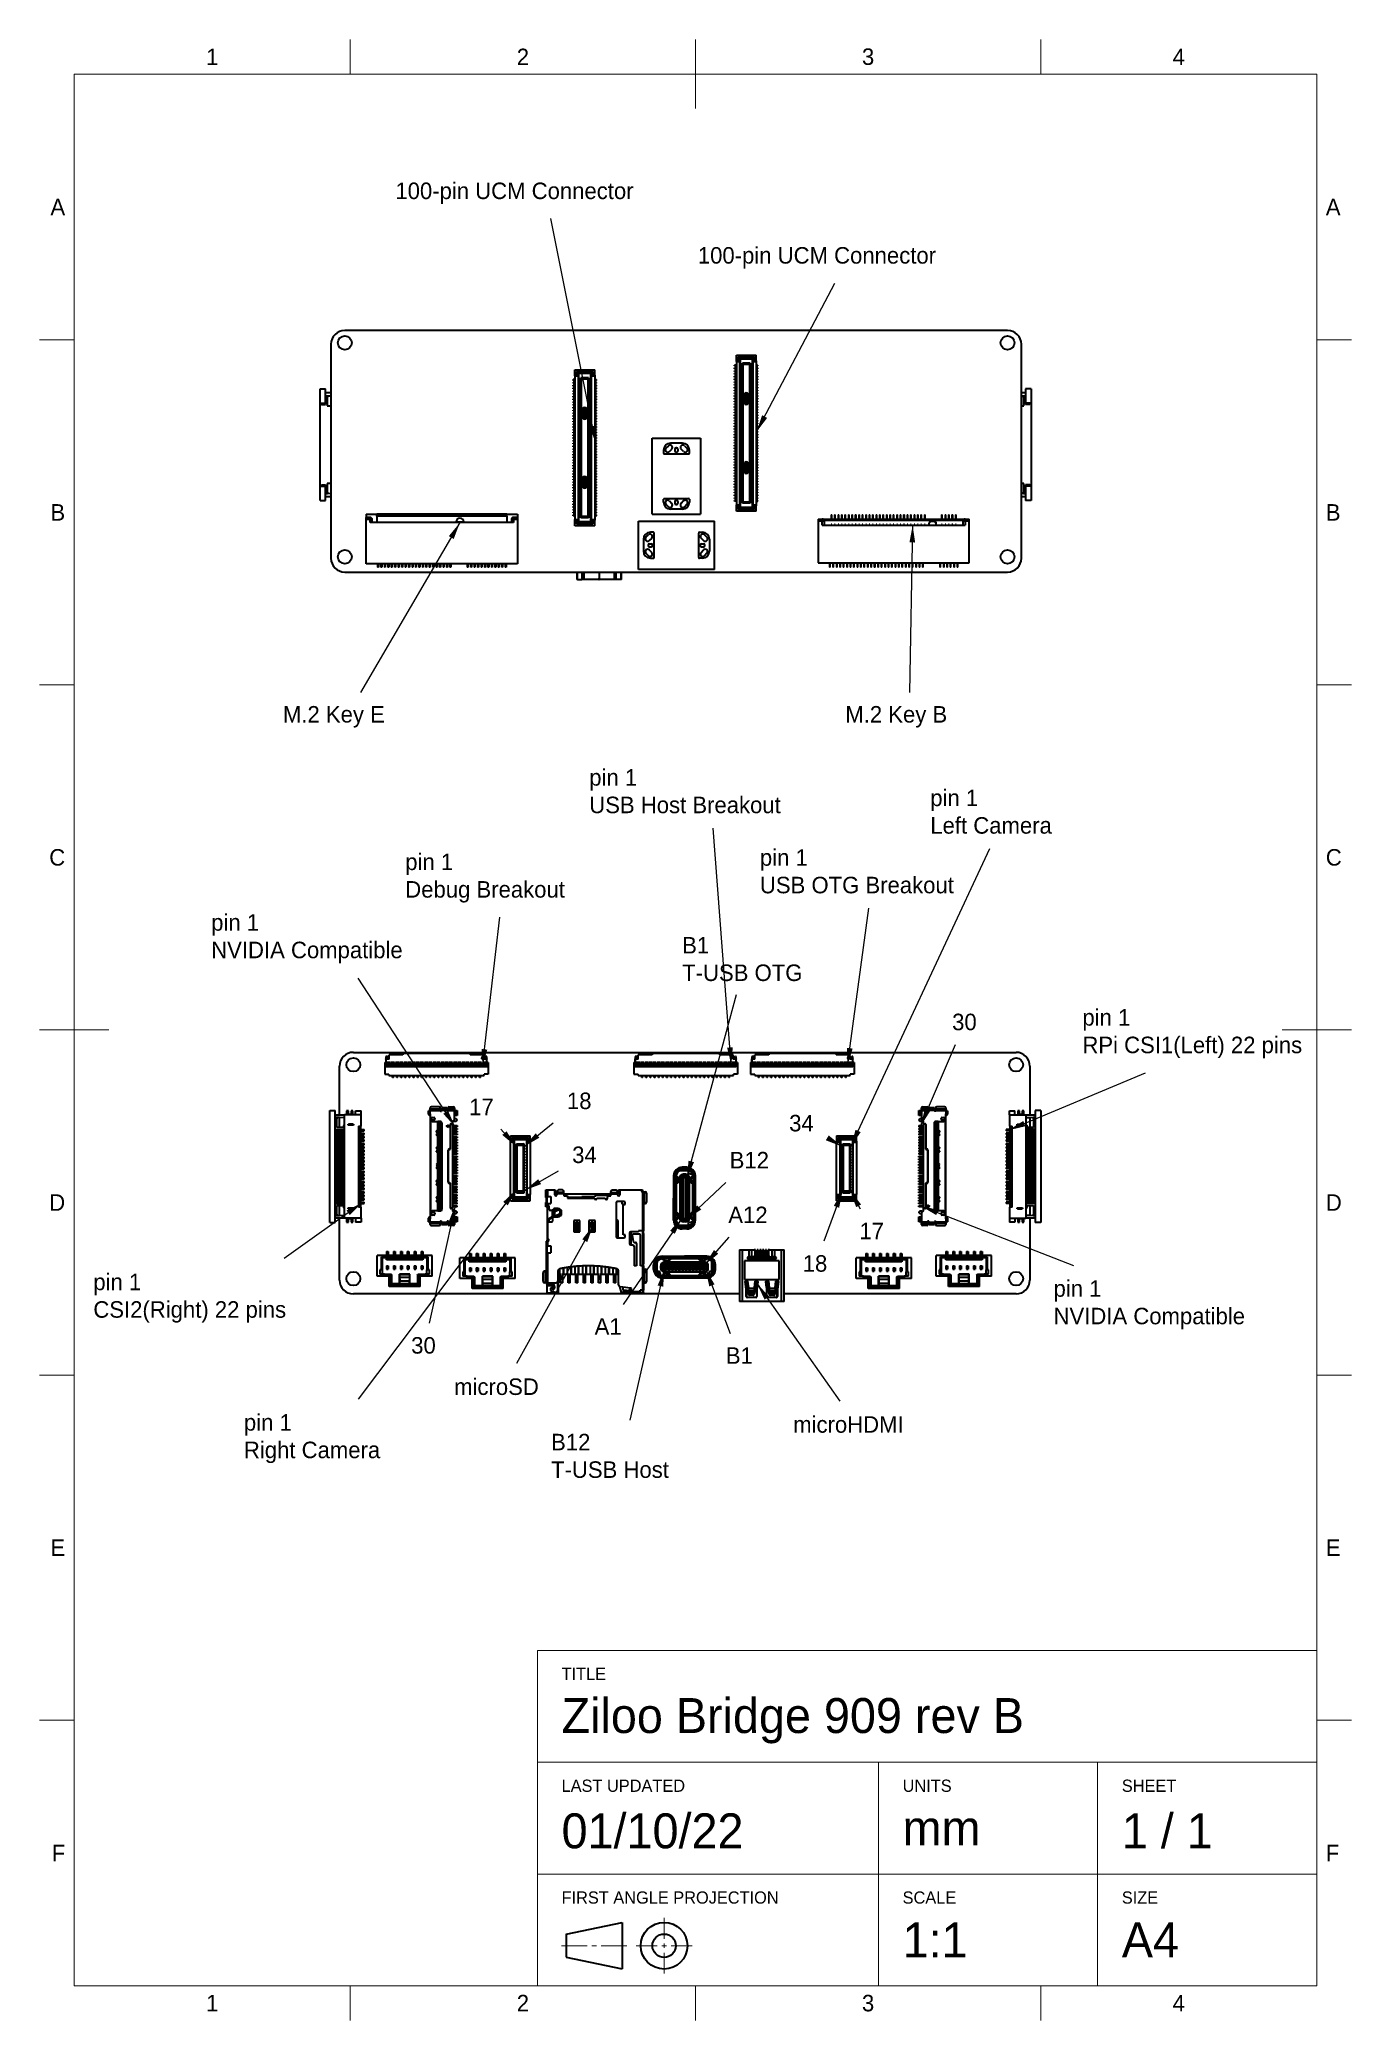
# Model space of a CAD drawing. Header units: millimetres. Extents: x 15 to 205, y 5 to 292.
import ezdxf

# ---------------------------------------------------------------- set-up
doc = ezdxf.new("R2010")
doc.units = ezdxf.units.MM
for name, color, linetype in [('Annotations', 7, 'Continuous'), ('Border', 7, 'Continuous'), ('Geometries', 7, 'Continuous')]:
    doc.layers.add(name, color=color, linetype=linetype)
doc.styles.add('Shapr0', font='txt', dxfattribs={"height": 2.3925})
doc.styles.add('Shapr1', font='txt', dxfattribs={"height": 2.3925})
doc.dimstyles.new('ISO-25', dxfattribs={"dimtxt": 2.5, "dimasz": 2.5, "dimexe": 1.25, "dimexo": 0.625, "dimtad": 1, "dimtxsty": 'Standard', "dimcen": 2.5, "dimadec": 0, "dimazin": 0, "dimtfac": 1, "dimtmove": 0, "dimatfit": 3, "dimfxl": 1, "dimarcsym": 0})

msp = doc.modelspace()

# ---------------------------------------------------------------- texts
at = {"layer": 'Annotations', "linetype": 'Continuous', "lineweight": 15, "char_height": 1.7944, "width": 84.6667, "attachment_point": 4}
for s, insert in [('{\\fSF-Mono-Regular-Extended.ttf|b0|i0|c0|p0;\\H1.333333x;100-pin UCM Connector}', (66.53, 269.73)), ('{\\fSF-Mono-Regular-Extended.ttf|b0|i0|c0|p0;\\H1.333333x;100-pin UCM Connector}', (110.34, 260.38)), ('{\\fSF-Mono-Regular-Extended.ttf|b0|i0|c0|p0;\\H1.333333x;M.2 Key E}', (50.24, 193.88)), ('{\\fSF-Mono-Regular-Extended.ttf|b0|i0|c0|p0;\\H1.333333x;M.2 Key B}', (131.7, 193.88)), ('{\\fSF-Mono-Regular-Extended.ttf|b0|i0|c0|p0;\\H1.333333x;pin 1\\PUSB Host Breakout}', (94.61, 183.09)), ('{\\fSF-Mono-Regular-Extended.ttf|b0|i0|c0|p0;\\H1.333333x;pin 1\\PLeft Camera}', (144.01, 180.12)), ('{\\fSF-Mono-Regular-Extended.ttf|b0|i0|c0|p0;\\H1.333333x;pin 1\\PDebug Breakout}', (67.96, 170.51)), ('{\\fSF-Mono-Regular-Extended.ttf|b0|i0|c0|p0;\\H1.333333x;pin 1\\PUSB OTG Breakout}', (119.33, 171.48)), ('{\\fSF-Mono-Regular-Extended.ttf|b0|i0|c0|p0;\\H1.333333x;pin 1\\PNVIDIA Compatible}', (39.85, 161.73)), ('{\\fSF-Mono-Regular-Extended.ttf|b0|i0|c0|p0;\\H1.333333x;B1\\PT-USB OTG}', (108.07, 158.77)), ('{\\fSF-Mono-Regular-Extended.ttf|b0|i0|c0|p0;\\H1.333333x;30}', (147.17, 149.65)), ('{\\fSF-Mono-Regular-Extended.ttf|b0|i0|c0|p0;\\H1.333333x;pin 1\\PRPi CSI1(Left) 22 pins}', (166.04, 147.97)), ('{\\fSF-Mono-Regular-Extended.ttf|b0|i0|c0|p0;\\H1.333333x;17}', (77.21, 137.35)), ('{\\fSF-Mono-Regular-Extended.ttf|b0|i0|c0|p0;\\H1.333333x;18}', (91.38, 138.22)), ('{\\fSF-Mono-Regular-Extended.ttf|b0|i0|c0|p0;\\H1.333333x;34}', (123.57, 134.99)), ('{\\fSF-Mono-Regular-Extended.ttf|b0|i0|c0|p0;\\H1.333333x;34}', (92.14, 130.4)), ('{\\fSF-Mono-Regular-Extended.ttf|b0|i0|c0|p0;\\H1.333333x;B12}', (114.95, 129.64)), ('{\\fSF-Mono-Regular-Extended.ttf|b0|i0|c0|p0;\\H1.333333x;A12}', (114.75, 121.71)), ('{\\fSF-Mono-Regular-Extended.ttf|b0|i0|c0|p0;\\H1.333333x;17}', (133.74, 119.38)), ('{\\fSF-Mono-Regular-Extended.ttf|b0|i0|c0|p0;\\H1.333333x;18}', (125.53, 114.66)), ('{\\fSF-Mono-Regular-Extended.ttf|b0|i0|c0|p0;\\H1.333333x;pin 1\\PCSI2(Right) 22 pins}', (22.78, 109.64)), ('{\\fSF-Mono-Regular-Extended.ttf|b0|i0|c0|p0;\\H1.333333x;pin 1\\PNVIDIA Compatible}', (161.86, 108.69)), ('{\\fSF-Mono-Regular-Extended.ttf|b0|i0|c0|p0;\\H1.333333x;A1}', (95.39, 105.55)), ('{\\fSF-Mono-Regular-Extended.ttf|b0|i0|c0|p0;\\H1.333333x;30}', (68.82, 102.79)), ('{\\fSF-Mono-Regular-Extended.ttf|b0|i0|c0|p0;\\H1.333333x;B1}', (114.4, 101.33)), ('{\\fSF-Mono-Regular-Extended.ttf|b0|i0|c0|p0;\\H1.333333x;microSD}', (75.04, 96.8)), ('{\\fSF-Mono-Regular-Extended.ttf|b0|i0|c0|p0;\\H1.333333x;pin 1\\PRight Camera}', (44.59, 89.29)), ('{\\fSF-Mono-Regular-Extended.ttf|b0|i0|c0|p0;\\H1.333333x;microHDMI}', (124.15, 91.33)), ('{\\fSF-Mono-Regular-Extended.ttf|b0|i0|c0|p0;\\H1.333333x;B12\\PT-USB Host}', (89.08, 86.78))]:
    msp.add_mtext(s, dxfattribs=dict(at, insert=insert))
at = {"layer": 'Border', "linetype": 'Continuous', "lineweight": 15, "char_height": 2.39, "width": 2.3925, "style": 'Shapr0'}
for s, insert, attachment_point in [('1', (40, 288.3), 8), ('2', (85, 288.3), 8), ('3', (135, 288.3), 8), ('4', (180, 288.3), 8), ('A', (18.7, 267.75), 6), ('A', (201.3, 267.75), 4), ('B', (18.7, 223.5), 6), ('B', (201.3, 223.5), 4), ('C', (18.7, 173.5), 6), ('C', (201.3, 173.5), 4), ('D', (18.7, 123.5), 6), ('D', (201.3, 123.5), 4), ('E', (18.7, 73.5), 6), ('E', (201.3, 73.5), 4), ('F', (18.7, 29.25), 6), ('F', (201.3, 29.25), 4), ('1', (40, 8.7), 2), ('2', (85, 8.7), 2), ('3', (135, 8.7), 2), ('4', (180, 8.7), 2)]:
    msp.add_mtext(s, dxfattribs=dict(at, insert=insert, attachment_point=attachment_point))
at = {"layer": 'Border', "linetype": 'Continuous', "lineweight": 15, "attachment_point": 7, "style": 'Shapr1'}
for s, insert, char_height in [('TITLE', (90.6, 54.33), 1.77), ('Ziloo Bridge 909 rev B', (90.6, 45.11), 5.0625), ('LAST UPDATED', (90.6, 38.09), 1.7705), ('UNITS', (140, 38.09), 1.77), ('SHEET', (171.75, 38.09), 1.77), ('01/10/22', (90.6, 29.86), 5.063), ('1 / 1', (171.75, 29.86), 5.063), ('mm', (140, 30.34), 5.063), ('FIRST ANGLE PROJECTION', (90.6, 21.89), 1.7705), ('SCALE', (140, 21.89), 1.77), ('SIZE', (171.75, 21.89), 1.77), ('1:1', (140, 14.12), 5.063), ('A4', (171.75, 14.14), 5.063)]:
    msp.add_mtext(s, dxfattribs=dict(at, insert=insert, char_height=char_height))

# ---------------------------------------------------------------- linework, layer by layer
at = {"layer": 'Border', "linetype": 'Continuous', "lineweight": 15}
for p, q in [((60, 287), (60, 292)), ((110, 282), (110, 292)), ((160, 287), (160, 292)), ((200, 287), (20, 287)), ((20, 287), (20, 10)), ((200, 10), (200, 287)), ((20, 248.5), (15, 248.5)), ((200, 248.5), (205, 248.5)), ((20, 198.5), (15, 198.5)), ((200, 198.5), (205, 198.5)), ((25, 148.5), (15, 148.5)), ((195, 148.5), (205, 148.5)), ((20, 98.5), (15, 98.5)), ((200, 98.5), (205, 98.5)), ((200, 58.6), (87.1, 58.6)), ((87.1, 10), (87.1, 58.6)), ((20, 48.5), (15, 48.5)), ((200, 48.5), (205, 48.5)), ((200, 42.4), (87.1, 42.4)), ((136.5, 10), (136.5, 42.4)), ((168.25, 10), (168.25, 42.4)), ((200, 26.2), (87.1, 26.2)), ((105.45, 16.84), (105.45, 19.88)), ((90.6, 15.82), (94.31, 15.82)), ((94.99, 15.82), (95.66, 15.82)), ((100.05, 15.82), (96.34, 15.82)), ((104.44, 15.82), (101.4, 15.82)), ((105.11, 15.82), (105.79, 15.82)), ((105.45, 15.49), (105.45, 16.16)), ((105.45, 14.81), (105.45, 11.77)), ((106.46, 15.82), (109.5, 15.82)), ((20, 10), (200, 10)), ((60, 10), (60, 5)), ((110, 10), (110, 5)), ((110, 10), (110, 5)), ((160, 10), (160, 5))]:
    msp.add_line(p, q, dxfattribs=at)
at = {"layer": 'Border', "linetype": 'Continuous', "lineweight": 40}
for p, q in [((91.28, 17.51), (99.38, 19.2)), ((91.28, 17.51), (91.28, 14.14)), ((99.38, 19.2), (99.38, 12.45)), ((91.28, 14.14), (99.38, 12.45))]:
    msp.add_line(p, q, dxfattribs=at)
for radius in [3.38, 1.69]:
    msp.add_circle((105.45, 15.82), radius, dxfattribs=at)
at = {"layer": 'Geometries', "linetype": 'Continuous', "lineweight": 40}
for p, q in [((155.2, 249.85), (59.2, 249.85)), ((57.2, 247.85), (57.2, 240.81)), ((157.2, 240.81), (157.2, 247.85)), ((92.52, 243.37), (92.52, 244.17)), ((92.52, 244.17), (95.4, 244.17)), ((95.4, 243.37), (95.4, 244.17)), ((115.87, 244.83), (115.67, 244.83)), ((115.67, 244.71), (115.67, 244.83)), ((115.87, 244.71), (115.67, 244.71)), ((115.87, 244.43), (115.67, 244.43)), ((115.67, 244.31), (115.67, 244.43)), ((115.87, 244.31), (115.67, 244.31)), ((115.67, 243.91), (115.67, 244.03)), ((115.87, 244.03), (115.67, 244.03)), ((115.87, 244.83), (115.92, 244.83)), ((115.87, 244.83), (115.87, 244.71)), ((115.92, 244.71), (115.87, 244.71)), ((115.87, 244.43), (115.87, 244.31)), ((115.87, 244.43), (115.92, 244.43)), ((115.92, 244.31), (115.87, 244.31)), ((115.87, 244.03), (115.92, 244.03)), ((115.87, 244.03), (115.87, 243.91)), ((115.92, 246.27), (118.8, 246.27)), ((115.92, 245.47), (115.92, 246.27)), ((115.92, 245.37), (115.92, 245.47)), ((115.92, 245.47), (116.17, 245.47)), ((115.92, 245.37), (115.92, 244.83)), ((115.92, 245.37), (116.39, 245.37)), ((115.92, 244.83), (115.92, 244.71)), ((115.92, 244.71), (115.92, 244.43)), ((115.92, 244.43), (115.92, 244.31)), ((115.92, 244.31), (115.92, 244.03)), ((115.92, 244.03), (115.92, 243.91)), ((116.17, 245.47), (116.17, 246.02)), ((116.17, 246.02), (118.55, 246.02)), ((116.42, 245.77), (116.17, 246.02)), ((116.17, 245.47), (116.42, 245.37)), ((116.39, 245.37), (116.39, 224.57)), ((116.39, 245.37), (116.42, 245.37)), ((116.47, 245.72), (116.42, 245.77)), ((116.42, 245.37), (116.42, 245.77)), ((118.3, 245.77), (116.42, 245.77)), ((116.42, 245.37), (116.42, 224.57)), ((116.47, 245.72), (116.47, 224.22)), ((118.25, 245.72), (116.47, 245.72)), ((116.68, 244.83), (116.68, 244.71)), ((116.68, 244.83), (116.71, 244.83)), ((116.71, 244.71), (116.68, 244.71)), ((116.68, 244.43), (116.68, 244.31)), ((116.68, 244.43), (116.71, 244.43)), ((116.71, 244.31), (116.68, 244.31)), ((116.68, 244.03), (116.71, 244.03)), ((116.68, 244.03), (116.68, 243.91)), ((116.71, 244.83), (116.76, 244.83)), ((116.71, 244.71), (116.71, 244.83)), ((116.76, 244.71), (116.71, 244.71)), ((116.71, 244.43), (116.76, 244.43)), ((116.71, 244.31), (116.71, 244.43)), ((116.76, 244.31), (116.71, 244.31)), ((116.71, 243.91), (116.71, 244.03)), ((116.71, 244.03), (116.76, 244.03)), ((116.76, 244.83), (116.81, 244.83)), ((116.76, 244.83), (116.81, 244.79)), ((116.76, 244.71), (116.81, 244.75)), ((116.81, 244.71), (116.76, 244.71)), ((116.76, 244.43), (116.81, 244.43)), ((116.76, 244.43), (116.81, 244.39)), ((116.76, 244.31), (116.81, 244.35)), ((116.81, 244.31), (116.76, 244.31)), ((116.76, 244.03), (116.81, 244.03)), ((116.76, 244.03), (116.81, 243.99)), ((116.76, 243.91), (116.81, 243.95)), ((116.81, 244.83), (116.81, 245.11)), ((117.9, 245.11), (116.81, 245.11)), ((116.81, 245.11), (116.86, 245.06)), ((116.81, 244.83), (116.86, 244.83)), ((116.81, 244.79), (116.86, 244.79)), ((116.81, 244.75), (116.81, 244.79)), ((116.81, 244.75), (116.86, 244.75)), ((116.81, 244.43), (116.81, 244.71)), ((116.86, 244.71), (116.81, 244.71)), ((116.81, 244.43), (116.86, 244.43)), ((116.81, 244.39), (116.86, 244.39)), ((116.81, 244.35), (116.81, 244.39)), ((116.81, 244.35), (116.86, 244.35)), ((116.81, 244.03), (116.81, 244.31)), ((116.86, 244.31), (116.81, 244.31)), ((116.81, 244.03), (116.86, 244.03)), ((116.81, 243.95), (116.81, 243.99)), ((116.81, 243.99), (116.86, 243.99)), ((116.81, 243.95), (116.86, 243.95)), ((116.91, 245.06), (116.86, 245.06)), ((116.86, 244.89), (116.86, 245.06)), ((116.91, 244.91), (116.86, 244.89)), ((116.86, 244.89), (116.86, 244.83)), ((116.86, 244.83), (116.86, 244.8)), ((116.86, 244.79), (116.86, 244.8)), ((116.86, 244.8), (116.86, 244.75)), ((116.86, 244.75), (116.86, 244.79)), ((116.86, 244.75), (116.86, 244.75)), ((116.86, 244.75), (116.86, 244.71)), ((116.86, 244.71), (116.86, 244.43)), ((116.86, 244.43), (116.86, 244.4)), ((116.86, 244.4), (116.86, 244.35)), ((116.86, 244.39), (116.86, 244.4)), ((116.86, 244.35), (116.86, 244.39)), ((116.86, 244.35), (116.86, 244.35)), ((116.86, 244.35), (116.86, 244.31)), ((116.86, 244.31), (116.86, 244.03)), ((116.86, 244.03), (116.86, 244)), ((116.86, 244), (116.86, 243.95)), ((116.86, 243.99), (116.86, 244)), ((116.86, 243.95), (116.86, 243.99)), ((116.86, 243.95), (116.86, 243.95)), ((117.8, 245.06), (116.91, 245.06)), ((116.91, 244.91), (116.91, 245.06)), ((117.8, 244.91), (116.91, 244.91)), ((116.91, 225.03), (116.91, 244.91)), ((117.8, 245.06), (117.85, 245.06)), ((117.8, 244.91), (117.8, 245.06)), ((117.8, 244.91), (117.8, 225.03)), ((117.8, 244.91), (117.85, 244.89)), ((117.9, 245.11), (117.85, 245.06)), ((117.85, 245.06), (117.85, 244.89)), ((117.85, 244.83), (117.85, 244.89)), ((117.9, 244.83), (117.85, 244.83)), ((117.85, 244.8), (117.85, 244.83)), ((117.86, 244.79), (117.85, 244.8)), ((117.85, 244.75), (117.85, 244.8)), ((117.86, 244.75), (117.85, 244.75)), ((117.85, 244.71), (117.85, 244.75)), ((117.85, 244.71), (117.9, 244.71)), ((117.85, 244.43), (117.85, 244.71)), ((117.9, 244.43), (117.85, 244.43)), ((117.85, 244.4), (117.85, 244.43)), ((117.86, 244.39), (117.85, 244.4)), ((117.85, 244.35), (117.85, 244.4)), ((117.86, 244.35), (117.85, 244.35)), ((117.85, 244.31), (117.85, 244.35)), ((117.85, 244.31), (117.9, 244.31)), ((117.85, 244.03), (117.85, 244.31)), ((117.9, 244.03), (117.85, 244.03)), ((117.85, 244), (117.85, 244.03)), ((117.86, 243.99), (117.85, 244)), ((117.85, 243.95), (117.85, 244)), ((117.86, 243.95), (117.85, 243.95)), ((117.9, 244.79), (117.86, 244.79)), ((117.86, 244.75), (117.86, 244.79)), ((117.9, 244.75), (117.86, 244.75)), ((117.86, 244.35), (117.86, 244.39)), ((117.9, 244.39), (117.86, 244.39)), ((117.9, 244.35), (117.86, 244.35)), ((117.86, 243.95), (117.86, 243.99)), ((117.9, 243.99), (117.86, 243.99)), ((117.9, 243.95), (117.86, 243.95)), ((117.9, 245.11), (117.9, 244.83)), ((117.96, 244.83), (117.9, 244.83)), ((117.96, 244.83), (117.9, 244.79)), ((117.9, 244.75), (117.9, 244.79)), ((117.96, 244.71), (117.9, 244.75)), ((117.9, 244.71), (117.96, 244.71)), ((117.9, 244.71), (117.9, 244.43)), ((117.96, 244.43), (117.9, 244.43)), ((117.96, 244.43), (117.9, 244.39)), ((117.9, 244.35), (117.9, 244.39)), ((117.96, 244.31), (117.9, 244.35)), ((117.9, 244.31), (117.9, 244.03)), ((117.9, 244.31), (117.96, 244.31)), ((117.96, 244.03), (117.9, 244.03)), ((117.96, 244.03), (117.9, 243.99)), ((117.9, 243.95), (117.9, 243.99)), ((117.96, 243.91), (117.9, 243.95)), ((117.96, 244.83), (118.01, 244.83)), ((118.01, 244.71), (117.96, 244.71)), ((117.96, 244.43), (118.01, 244.43)), ((118.01, 244.31), (117.96, 244.31)), ((117.96, 244.03), (118.01, 244.03)), ((118.01, 244.83), (118.01, 244.71)), ((118.01, 244.83), (118.03, 244.83)), ((118.03, 244.71), (118.01, 244.71)), ((118.01, 244.43), (118.03, 244.43)), ((118.01, 244.43), (118.01, 244.31)), ((118.03, 244.31), (118.01, 244.31)), ((118.01, 244.03), (118.03, 244.03)), ((118.01, 244.03), (118.01, 243.91)), ((118.03, 244.71), (118.03, 244.83)), ((118.03, 244.31), (118.03, 244.43)), ((118.03, 243.91), (118.03, 244.03)), ((118.3, 245.77), (118.25, 245.72)), ((118.25, 224.22), (118.25, 245.72)), ((118.3, 245.77), (118.55, 246.02)), ((118.3, 245.77), (118.3, 245.37)), ((118.3, 245.37), (118.55, 245.47)), ((118.3, 245.37), (118.3, 224.57)), ((118.3, 245.37), (118.32, 245.37)), ((118.32, 224.57), (118.32, 245.37)), ((118.32, 245.37), (118.8, 245.37)), ((118.55, 245.47), (118.55, 246.02)), ((118.8, 245.47), (118.55, 245.47)), ((118.8, 245.47), (118.8, 246.27)), ((118.8, 245.47), (118.8, 245.37)), ((118.8, 245.37), (118.8, 244.83)), ((118.8, 244.83), (118.85, 244.83)), ((118.8, 244.83), (118.8, 244.71)), ((118.8, 244.71), (118.8, 244.43)), ((118.85, 244.71), (118.8, 244.71)), ((118.8, 244.43), (118.85, 244.43)), ((118.8, 244.43), (118.8, 244.31)), ((118.8, 244.31), (118.8, 244.03)), ((118.85, 244.31), (118.8, 244.31)), ((118.8, 244.03), (118.85, 244.03)), ((118.8, 244.03), (118.8, 243.91)), ((118.85, 244.71), (118.85, 244.83)), ((118.85, 244.83), (119.05, 244.83)), ((118.85, 244.71), (119.05, 244.71)), ((118.85, 244.31), (118.85, 244.43)), ((118.85, 244.43), (119.05, 244.43)), ((118.85, 244.31), (119.05, 244.31)), ((118.85, 244.03), (119.05, 244.03)), ((118.85, 243.91), (118.85, 244.03)), ((119.05, 244.71), (119.05, 244.83)), ((119.05, 244.31), (119.05, 244.43)), ((119.05, 243.91), (119.05, 244.03)), ((55.62, 239.33), (55.62, 241.41)), ((55.62, 241.41), (56.42, 241.41)), ((56.42, 240.81), (56.42, 241.41)), ((92.27, 242.61), (92.27, 242.73)), ((92.47, 242.73), (92.27, 242.73)), ((92.47, 242.61), (92.27, 242.61)), ((92.27, 242.21), (92.27, 242.33)), ((92.47, 242.33), (92.27, 242.33)), ((92.47, 242.21), (92.27, 242.21)), ((92.47, 241.93), (92.27, 241.93)), ((92.27, 241.81), (92.27, 241.93)), ((92.47, 241.81), (92.27, 241.81)), ((92.47, 241.53), (92.27, 241.53)), ((92.27, 241.41), (92.27, 241.53)), ((92.47, 241.41), (92.27, 241.41)), ((92.47, 241.13), (92.27, 241.13)), ((92.27, 241.01), (92.27, 241.13)), ((92.47, 242.73), (92.52, 242.73)), ((92.47, 242.73), (92.47, 242.61)), ((92.52, 242.61), (92.47, 242.61)), ((92.47, 242.33), (92.52, 242.33)), ((92.47, 242.33), (92.47, 242.21)), ((92.52, 242.21), (92.47, 242.21)), ((92.47, 241.93), (92.52, 241.93)), ((92.47, 241.93), (92.47, 241.81)), ((92.52, 241.81), (92.47, 241.81)), ((92.47, 241.53), (92.47, 241.41)), ((92.47, 241.53), (92.52, 241.53)), ((92.52, 241.41), (92.47, 241.41)), ((92.47, 241.13), (92.52, 241.13)), ((92.47, 241.13), (92.47, 241.01)), ((92.52, 243.27), (92.52, 243.37)), ((92.52, 243.37), (92.77, 243.37)), ((92.52, 243.27), (92.52, 242.73)), ((92.52, 243.27), (92.99, 243.27)), ((92.52, 242.73), (92.52, 242.61)), ((92.52, 242.61), (92.52, 242.33)), ((92.52, 242.33), (92.52, 242.21)), ((92.52, 242.21), (92.52, 241.93)), ((92.52, 241.93), (92.52, 241.81)), ((92.52, 241.81), (92.52, 241.53)), ((92.52, 241.53), (92.52, 241.41)), ((92.52, 241.41), (92.52, 241.13)), ((92.52, 241.13), (92.52, 241.01)), ((92.77, 243.92), (95.15, 243.92)), ((93.02, 243.67), (92.77, 243.92)), ((92.77, 243.37), (92.77, 243.92)), ((92.77, 243.37), (93.02, 243.27)), ((92.99, 243.27), (92.99, 222.47)), ((92.99, 243.27), (93.02, 243.27)), ((93.07, 243.62), (93.02, 243.67)), ((94.9, 243.67), (93.02, 243.67)), ((93.02, 243.27), (93.02, 243.67)), ((93.02, 243.27), (93.02, 222.47)), ((94.85, 243.62), (93.07, 243.62)), ((93.07, 243.62), (93.07, 222.12)), ((93.28, 242.73), (93.28, 242.61)), ((93.28, 242.73), (93.31, 242.73)), ((93.31, 242.61), (93.28, 242.61)), ((93.28, 242.33), (93.31, 242.33)), ((93.28, 242.33), (93.28, 242.21)), ((93.31, 242.21), (93.28, 242.21)), ((93.28, 241.93), (93.31, 241.93)), ((93.28, 241.93), (93.28, 241.81)), ((93.31, 241.81), (93.28, 241.81)), ((93.28, 241.53), (93.31, 241.53)), ((93.28, 241.53), (93.28, 241.41)), ((93.31, 241.41), (93.28, 241.41)), ((93.28, 241.13), (93.31, 241.13)), ((93.28, 241.13), (93.28, 241.01)), ((93.31, 242.61), (93.31, 242.73)), ((93.31, 242.73), (93.36, 242.73)), ((93.36, 242.61), (93.31, 242.61)), ((93.31, 242.21), (93.31, 242.33)), ((93.31, 242.33), (93.36, 242.33)), ((93.36, 242.21), (93.31, 242.21)), ((93.31, 241.93), (93.36, 241.93)), ((93.31, 241.81), (93.31, 241.93)), ((93.36, 241.81), (93.31, 241.81)), ((93.31, 241.53), (93.36, 241.53)), ((93.31, 241.41), (93.31, 241.53)), ((93.36, 241.41), (93.31, 241.41)), ((93.31, 241.01), (93.31, 241.13)), ((93.31, 241.13), (93.36, 241.13)), ((93.36, 242.73), (93.41, 242.73)), ((93.36, 242.73), (93.41, 242.69)), ((93.36, 242.61), (93.41, 242.65)), ((93.41, 242.61), (93.36, 242.61)), ((93.36, 242.33), (93.41, 242.29)), ((93.36, 242.33), (93.41, 242.33)), ((93.36, 242.21), (93.41, 242.25)), ((93.41, 242.21), (93.36, 242.21)), ((93.36, 241.93), (93.41, 241.89)), ((93.36, 241.93), (93.41, 241.93)), ((93.36, 241.81), (93.41, 241.85)), ((93.41, 241.81), (93.36, 241.81)), ((93.36, 241.53), (93.41, 241.53)), ((93.36, 241.53), (93.41, 241.49)), ((93.36, 241.41), (93.41, 241.45)), ((93.41, 241.41), (93.36, 241.41)), ((93.36, 241.13), (93.41, 241.09)), ((93.36, 241.13), (93.41, 241.13)), ((94.5, 243.01), (93.41, 243.01)), ((93.41, 243.01), (93.46, 242.96)), ((93.41, 242.73), (93.41, 243.01)), ((93.41, 242.73), (93.46, 242.73)), ((93.41, 242.65), (93.41, 242.69)), ((93.41, 242.69), (93.46, 242.69)), ((93.41, 242.65), (93.46, 242.65)), ((93.41, 242.33), (93.41, 242.61)), ((93.46, 242.61), (93.41, 242.61)), ((93.41, 242.33), (93.46, 242.33)), ((93.41, 242.25), (93.41, 242.29)), ((93.41, 242.29), (93.46, 242.29)), ((93.41, 242.25), (93.46, 242.25)), ((93.46, 242.21), (93.41, 242.21)), ((93.41, 241.93), (93.41, 242.21)), ((93.41, 241.93), (93.46, 241.93)), ((93.41, 241.89), (93.46, 241.89)), ((93.41, 241.85), (93.41, 241.89)), ((93.41, 241.85), (93.46, 241.85)), ((93.46, 241.81), (93.41, 241.81)), ((93.41, 241.53), (93.41, 241.81)), ((93.41, 241.53), (93.46, 241.53)), ((93.41, 241.45), (93.41, 241.49)), ((93.41, 241.49), (93.46, 241.49)), ((93.41, 241.45), (93.46, 241.45)), ((93.41, 241.13), (93.41, 241.41)), ((93.46, 241.41), (93.41, 241.41)), ((93.41, 241.13), (93.46, 241.13)), ((93.41, 241.05), (93.41, 241.09)), ((93.41, 241.09), (93.46, 241.09)), ((93.51, 242.96), (93.46, 242.96)), ((93.46, 242.79), (93.46, 242.96)), ((93.51, 242.81), (93.46, 242.79)), ((93.46, 242.79), (93.46, 242.73)), ((93.46, 242.73), (93.46, 242.7)), ((93.46, 242.69), (93.46, 242.7)), ((93.46, 242.7), (93.46, 242.65)), ((93.46, 242.65), (93.46, 242.69)), ((93.46, 242.65), (93.46, 242.65)), ((93.46, 242.65), (93.46, 242.61)), ((93.46, 242.61), (93.46, 242.33)), ((93.46, 242.33), (93.46, 242.3)), ((93.46, 242.29), (93.46, 242.3)), ((93.46, 242.3), (93.46, 242.25)), ((93.46, 242.25), (93.46, 242.29)), ((93.46, 242.25), (93.46, 242.25)), ((93.46, 242.25), (93.46, 242.21)), ((93.46, 242.21), (93.46, 241.93)), ((93.46, 241.93), (93.46, 241.9)), ((93.46, 241.89), (93.46, 241.9)), ((93.46, 241.9), (93.46, 241.85)), ((93.46, 241.85), (93.46, 241.89)), ((93.46, 241.85), (93.46, 241.85)), ((93.46, 241.85), (93.46, 241.81)), ((93.46, 241.81), (93.46, 241.53)), ((93.46, 241.53), (93.46, 241.5)), ((93.46, 241.5), (93.46, 241.45)), ((93.46, 241.49), (93.46, 241.5)), ((93.46, 241.45), (93.46, 241.49)), ((93.46, 241.45), (93.46, 241.45)), ((93.46, 241.45), (93.46, 241.41)), ((93.46, 241.41), (93.46, 241.13)), ((93.46, 241.13), (93.46, 241.1)), ((93.46, 241.1), (93.46, 241.05)), ((93.46, 241.09), (93.46, 241.1)), ((93.46, 241.05), (93.46, 241.09)), ((94.4, 242.96), (93.51, 242.96)), ((93.51, 242.81), (93.51, 242.96)), ((94.4, 242.81), (93.51, 242.81)), ((93.51, 222.93), (93.51, 242.81)), ((94.4, 242.96), (94.45, 242.96)), ((94.4, 242.81), (94.4, 242.96)), ((94.4, 242.81), (94.4, 222.93)), ((94.4, 242.81), (94.45, 242.79)), ((94.5, 243.01), (94.45, 242.96)), ((94.45, 242.96), (94.45, 242.79)), ((94.45, 242.73), (94.45, 242.79)), ((94.5, 242.73), (94.45, 242.73)), ((94.45, 242.7), (94.45, 242.73)), ((94.46, 242.69), (94.45, 242.7)), ((94.45, 242.65), (94.45, 242.7)), ((94.46, 242.65), (94.45, 242.65)), ((94.45, 242.61), (94.45, 242.65)), ((94.45, 242.61), (94.5, 242.61)), ((94.45, 242.33), (94.45, 242.61)), ((94.5, 242.33), (94.45, 242.33)), ((94.45, 242.3), (94.45, 242.33)), ((94.46, 242.29), (94.45, 242.3)), ((94.45, 242.25), (94.45, 242.3)), ((94.46, 242.25), (94.45, 242.25)), ((94.45, 242.21), (94.45, 242.25)), ((94.45, 242.21), (94.5, 242.21)), ((94.45, 241.93), (94.45, 242.21)), ((94.5, 241.93), (94.45, 241.93)), ((94.45, 241.9), (94.45, 241.93)), ((94.46, 241.89), (94.45, 241.9)), ((94.45, 241.85), (94.45, 241.9)), ((94.46, 241.85), (94.45, 241.85)), ((94.45, 241.81), (94.45, 241.85)), ((94.45, 241.81), (94.5, 241.81)), ((94.45, 241.53), (94.45, 241.81)), ((94.5, 241.53), (94.45, 241.53)), ((94.45, 241.5), (94.45, 241.53)), ((94.46, 241.49), (94.45, 241.5)), ((94.45, 241.45), (94.45, 241.5)), ((94.46, 241.45), (94.45, 241.45)), ((94.45, 241.41), (94.45, 241.45)), ((94.45, 241.41), (94.5, 241.41)), ((94.45, 241.13), (94.45, 241.41)), ((94.5, 241.13), (94.45, 241.13)), ((94.45, 241.1), (94.45, 241.13)), ((94.46, 241.09), (94.45, 241.1)), ((94.45, 241.05), (94.45, 241.1)), ((94.5, 242.69), (94.46, 242.69)), ((94.46, 242.65), (94.46, 242.69)), ((94.5, 242.65), (94.46, 242.65)), ((94.5, 242.29), (94.46, 242.29)), ((94.46, 242.25), (94.46, 242.29)), ((94.5, 242.25), (94.46, 242.25)), ((94.46, 241.85), (94.46, 241.89)), ((94.5, 241.89), (94.46, 241.89)), ((94.5, 241.85), (94.46, 241.85)), ((94.46, 241.45), (94.46, 241.49)), ((94.5, 241.49), (94.46, 241.49)), ((94.5, 241.45), (94.46, 241.45)), ((94.5, 241.09), (94.46, 241.09)), ((94.46, 241.05), (94.46, 241.09)), ((94.5, 243.01), (94.5, 242.73)), ((94.56, 242.73), (94.5, 242.73)), ((94.56, 242.73), (94.5, 242.69)), ((94.5, 242.65), (94.5, 242.69)), ((94.56, 242.61), (94.5, 242.65)), ((94.5, 242.61), (94.56, 242.61)), ((94.5, 242.61), (94.5, 242.33)), ((94.56, 242.33), (94.5, 242.33)), ((94.56, 242.33), (94.5, 242.29)), ((94.5, 242.25), (94.5, 242.29)), ((94.56, 242.21), (94.5, 242.25)), ((94.5, 242.21), (94.56, 242.21)), ((94.5, 242.21), (94.5, 241.93)), ((94.56, 241.93), (94.5, 241.93)), ((94.56, 241.93), (94.5, 241.89)), ((94.5, 241.85), (94.5, 241.89)), ((94.56, 241.81), (94.5, 241.85)), ((94.5, 241.81), (94.56, 241.81)), ((94.5, 241.81), (94.5, 241.53)), ((94.56, 241.53), (94.5, 241.53)), ((94.56, 241.53), (94.5, 241.49)), ((94.5, 241.45), (94.5, 241.49)), ((94.56, 241.41), (94.5, 241.45)), ((94.5, 241.41), (94.56, 241.41)), ((94.5, 241.41), (94.5, 241.13)), ((94.56, 241.13), (94.5, 241.13)), ((94.56, 241.13), (94.5, 241.09)), ((94.5, 241.05), (94.5, 241.09)), ((94.56, 242.73), (94.61, 242.73)), ((94.61, 242.61), (94.56, 242.61)), ((94.56, 242.33), (94.61, 242.33)), ((94.61, 242.21), (94.56, 242.21)), ((94.56, 241.93), (94.61, 241.93)), ((94.61, 241.81), (94.56, 241.81)), ((94.56, 241.53), (94.61, 241.53)), ((94.61, 241.41), (94.56, 241.41)), ((94.56, 241.13), (94.61, 241.13)), ((94.61, 242.73), (94.63, 242.73)), ((94.61, 242.73), (94.61, 242.61)), ((94.63, 242.61), (94.61, 242.61)), ((94.61, 242.33), (94.61, 242.21)), ((94.61, 242.33), (94.63, 242.33)), ((94.63, 242.21), (94.61, 242.21)), ((94.61, 241.93), (94.63, 241.93)), ((94.61, 241.93), (94.61, 241.81)), ((94.63, 241.81), (94.61, 241.81)), ((94.61, 241.53), (94.63, 241.53)), ((94.61, 241.53), (94.61, 241.41)), ((94.63, 241.41), (94.61, 241.41)), ((94.61, 241.13), (94.63, 241.13)), ((94.61, 241.13), (94.61, 241.01)), ((94.63, 242.61), (94.63, 242.73)), ((94.63, 242.21), (94.63, 242.33)), ((94.63, 241.81), (94.63, 241.93)), ((94.63, 241.41), (94.63, 241.53)), ((94.63, 241.01), (94.63, 241.13)), ((94.9, 243.67), (94.85, 243.62)), ((94.85, 222.12), (94.85, 243.62)), ((94.9, 243.67), (95.15, 243.92)), ((94.9, 243.67), (94.9, 243.27)), ((94.9, 243.27), (95.15, 243.37)), ((94.9, 243.27), (94.9, 222.47)), ((94.9, 243.27), (94.92, 243.27)), ((94.92, 222.47), (94.92, 243.27)), ((94.92, 243.27), (95.4, 243.27)), ((95.15, 243.37), (95.15, 243.92)), ((95.4, 243.37), (95.15, 243.37)), ((95.4, 243.37), (95.4, 243.27)), ((95.4, 243.27), (95.4, 242.73)), ((95.4, 242.73), (95.45, 242.73)), ((95.4, 242.73), (95.4, 242.61)), ((95.45, 242.61), (95.4, 242.61)), ((95.4, 242.61), (95.4, 242.33)), ((95.4, 242.33), (95.45, 242.33)), ((95.4, 242.33), (95.4, 242.21)), ((95.45, 242.21), (95.4, 242.21)), ((95.4, 242.21), (95.4, 241.93)), ((95.4, 241.93), (95.45, 241.93)), ((95.4, 241.93), (95.4, 241.81)), ((95.45, 241.81), (95.4, 241.81)), ((95.4, 241.81), (95.4, 241.53)), ((95.4, 241.53), (95.45, 241.53)), ((95.4, 241.53), (95.4, 241.41)), ((95.45, 241.41), (95.4, 241.41)), ((95.4, 241.41), (95.4, 241.13)), ((95.4, 241.13), (95.45, 241.13)), ((95.4, 241.13), (95.4, 241.01)), ((95.45, 242.73), (95.65, 242.73)), ((95.45, 242.61), (95.45, 242.73)), ((95.45, 242.61), (95.65, 242.61)), ((95.45, 242.33), (95.65, 242.33)), ((95.45, 242.21), (95.45, 242.33)), ((95.45, 242.21), (95.65, 242.21)), ((95.45, 241.93), (95.65, 241.93)), ((95.45, 241.81), (95.45, 241.93)), ((95.45, 241.81), (95.65, 241.81)), ((95.45, 241.53), (95.65, 241.53)), ((95.45, 241.41), (95.45, 241.53)), ((95.45, 241.41), (95.65, 241.41)), ((95.45, 241.13), (95.65, 241.13)), ((95.45, 241.01), (95.45, 241.13)), ((95.65, 242.61), (95.65, 242.73)), ((95.65, 242.21), (95.65, 242.33)), ((95.65, 241.81), (95.65, 241.93)), ((95.65, 241.41), (95.65, 241.53)), ((95.65, 241.01), (95.65, 241.13)), ((115.87, 243.91), (115.67, 243.91)), ((115.67, 243.51), (115.67, 243.63)), ((115.87, 243.63), (115.67, 243.63)), ((115.87, 243.51), (115.67, 243.51)), ((115.87, 243.23), (115.67, 243.23)), ((115.67, 243.11), (115.67, 243.23)), ((115.87, 243.11), (115.67, 243.11)), ((115.87, 242.83), (115.67, 242.83)), ((115.67, 242.71), (115.67, 242.83)), ((115.87, 242.71), (115.67, 242.71)), ((115.87, 242.43), (115.67, 242.43)), ((115.67, 242.31), (115.67, 242.43)), ((115.87, 242.31), (115.67, 242.31)), ((115.87, 242.03), (115.67, 242.03)), ((115.67, 241.91), (115.67, 242.03)), ((115.87, 241.91), (115.67, 241.91)), ((115.87, 241.63), (115.67, 241.63)), ((115.67, 241.51), (115.67, 241.63)), ((115.87, 241.51), (115.67, 241.51)), ((115.87, 241.23), (115.67, 241.23)), ((115.67, 241.11), (115.67, 241.23)), ((115.87, 241.11), (115.67, 241.11)), ((115.92, 243.91), (115.87, 243.91)), ((115.87, 243.63), (115.92, 243.63)), ((115.87, 243.63), (115.87, 243.51)), ((115.92, 243.51), (115.87, 243.51)), ((115.87, 243.23), (115.87, 243.11)), ((115.87, 243.23), (115.92, 243.23)), ((115.92, 243.11), (115.87, 243.11)), ((115.87, 242.83), (115.92, 242.83)), ((115.87, 242.83), (115.87, 242.71)), ((115.92, 242.71), (115.87, 242.71)), ((115.87, 242.43), (115.92, 242.43)), ((115.87, 242.43), (115.87, 242.31)), ((115.92, 242.31), (115.87, 242.31)), ((115.87, 242.03), (115.92, 242.03)), ((115.87, 242.03), (115.87, 241.91)), ((115.92, 241.91), (115.87, 241.91)), ((115.87, 241.63), (115.87, 241.51)), ((115.87, 241.63), (115.92, 241.63)), ((115.92, 241.51), (115.87, 241.51)), ((115.87, 241.23), (115.87, 241.11)), ((115.87, 241.23), (115.92, 241.23)), ((115.92, 241.11), (115.87, 241.11)), ((115.92, 243.91), (115.92, 243.63)), ((115.92, 243.63), (115.92, 243.51)), ((115.92, 243.51), (115.92, 243.23)), ((115.92, 243.23), (115.92, 243.11)), ((115.92, 243.11), (115.92, 242.83)), ((115.92, 242.83), (115.92, 242.71)), ((115.92, 242.71), (115.92, 242.43)), ((115.92, 242.43), (115.92, 242.31)), ((115.92, 242.31), (115.92, 242.03)), ((115.92, 242.03), (115.92, 241.91)), ((115.92, 241.91), (115.92, 241.63)), ((115.92, 241.63), (115.92, 241.51)), ((115.92, 241.51), (115.92, 241.23)), ((115.92, 241.23), (115.92, 241.11)), ((115.92, 241.11), (115.92, 240.83)), ((116.71, 243.91), (116.68, 243.91)), ((116.68, 243.63), (116.68, 243.51)), ((116.68, 243.63), (116.71, 243.63)), ((116.71, 243.51), (116.68, 243.51)), ((116.68, 243.23), (116.68, 243.11)), ((116.68, 243.23), (116.71, 243.23)), ((116.71, 243.11), (116.68, 243.11)), ((116.68, 242.83), (116.71, 242.83)), ((116.68, 242.83), (116.68, 242.71)), ((116.71, 242.71), (116.68, 242.71)), ((116.68, 242.43), (116.71, 242.43)), ((116.68, 242.43), (116.68, 242.31)), ((116.71, 242.31), (116.68, 242.31)), ((116.68, 242.03), (116.71, 242.03)), ((116.68, 242.03), (116.68, 241.91)), ((116.71, 241.91), (116.68, 241.91)), ((116.68, 241.63), (116.68, 241.51)), ((116.68, 241.63), (116.71, 241.63)), ((116.71, 241.51), (116.68, 241.51)), ((116.68, 241.23), (116.68, 241.11)), ((116.68, 241.23), (116.71, 241.23)), ((116.71, 241.11), (116.68, 241.11)), ((116.76, 243.91), (116.71, 243.91)), ((116.71, 243.51), (116.71, 243.63)), ((116.71, 243.63), (116.76, 243.63)), ((116.76, 243.51), (116.71, 243.51)), ((116.71, 243.23), (116.76, 243.23)), ((116.71, 243.11), (116.71, 243.23)), ((116.76, 243.11), (116.71, 243.11)), ((116.71, 242.83), (116.76, 242.83)), ((116.71, 242.71), (116.71, 242.83)), ((116.76, 242.71), (116.71, 242.71)), ((116.71, 242.31), (116.71, 242.43)), ((116.71, 242.43), (116.76, 242.43)), ((116.76, 242.31), (116.71, 242.31)), ((116.71, 241.91), (116.71, 242.03)), ((116.71, 242.03), (116.76, 242.03)), ((116.76, 241.91), (116.71, 241.91)), ((116.71, 241.51), (116.71, 241.63)), ((116.71, 241.63), (116.76, 241.63)), ((116.76, 241.51), (116.71, 241.51)), ((116.71, 241.11), (116.71, 241.23)), ((116.71, 241.23), (116.76, 241.23)), ((116.76, 241.11), (116.71, 241.11)), ((116.81, 243.91), (116.76, 243.91)), ((116.76, 243.63), (116.81, 243.59)), ((116.76, 243.63), (116.81, 243.63)), ((116.76, 243.51), (116.81, 243.55)), ((116.81, 243.51), (116.76, 243.51)), ((116.76, 243.23), (116.81, 243.19)), ((116.76, 243.23), (116.81, 243.23)), ((116.76, 243.11), (116.81, 243.15)), ((116.81, 243.11), (116.76, 243.11)), ((116.76, 242.83), (116.81, 242.83)), ((116.76, 242.83), (116.81, 242.79)), ((116.76, 242.71), (116.81, 242.75)), ((116.81, 242.71), (116.76, 242.71)), ((116.76, 242.43), (116.81, 242.43)), ((116.76, 242.43), (116.81, 242.39)), ((116.76, 242.31), (116.81, 242.35)), ((116.81, 242.31), (116.76, 242.31)), ((116.76, 242.03), (116.81, 242.03)), ((116.76, 242.03), (116.81, 241.99)), ((116.76, 241.91), (116.81, 241.95)), ((116.81, 241.91), (116.76, 241.91)), ((116.76, 241.63), (116.81, 241.59)), ((116.76, 241.63), (116.81, 241.63)), ((116.76, 241.51), (116.81, 241.55)), ((116.81, 241.51), (116.76, 241.51)), ((116.76, 241.23), (116.81, 241.19)), ((116.76, 241.23), (116.81, 241.23)), ((116.76, 241.11), (116.81, 241.15)), ((116.81, 241.11), (116.76, 241.11)), ((116.81, 243.63), (116.81, 243.91)), ((116.86, 243.91), (116.81, 243.91)), ((116.81, 243.63), (116.86, 243.63)), ((116.81, 243.59), (116.86, 243.59)), ((116.81, 243.55), (116.81, 243.59)), ((116.81, 243.55), (116.86, 243.55)), ((116.81, 243.23), (116.81, 243.51)), ((116.86, 243.51), (116.81, 243.51)), ((116.81, 243.23), (116.86, 243.23)), ((116.81, 243.15), (116.81, 243.19)), ((116.81, 243.19), (116.86, 243.19)), ((116.81, 243.15), (116.86, 243.15)), ((116.81, 242.83), (116.81, 243.11)), ((116.86, 243.11), (116.81, 243.11)), ((116.81, 242.83), (116.86, 242.83)), ((116.81, 242.79), (116.86, 242.79)), ((116.81, 242.75), (116.81, 242.79)), ((116.81, 242.75), (116.86, 242.75)), ((116.81, 242.43), (116.81, 242.71)), ((116.86, 242.71), (116.81, 242.71)), ((116.81, 242.43), (116.86, 242.43)), ((116.81, 242.39), (116.86, 242.39)), ((116.81, 242.35), (116.81, 242.39)), ((116.81, 242.35), (116.86, 242.35)), ((116.81, 242.03), (116.81, 242.31)), ((116.86, 242.31), (116.81, 242.31)), ((116.81, 242.03), (116.86, 242.03)), ((116.81, 241.99), (116.86, 241.99)), ((116.81, 241.95), (116.81, 241.99)), ((116.81, 241.95), (116.86, 241.95)), ((116.81, 241.63), (116.81, 241.91)), ((116.86, 241.91), (116.81, 241.91)), ((116.81, 241.63), (116.86, 241.63)), ((116.81, 241.55), (116.81, 241.59)), ((116.81, 241.59), (116.86, 241.59)), ((116.81, 241.55), (116.86, 241.55)), ((116.81, 241.23), (116.81, 241.51)), ((116.86, 241.51), (116.81, 241.51)), ((116.81, 241.23), (116.86, 241.23)), ((116.81, 241.15), (116.81, 241.19)), ((116.81, 241.19), (116.86, 241.19)), ((116.81, 241.15), (116.86, 241.15)), ((116.81, 240.83), (116.81, 241.11)), ((116.86, 241.11), (116.81, 241.11)), ((116.86, 243.95), (116.86, 243.91)), ((116.86, 243.91), (116.86, 243.63)), ((116.86, 243.63), (116.86, 243.6)), ((116.86, 243.6), (116.86, 243.55)), ((116.86, 243.59), (116.86, 243.6)), ((116.86, 243.55), (116.86, 243.59)), ((116.86, 243.55), (116.86, 243.55)), ((116.86, 243.55), (116.86, 243.51)), ((116.86, 243.51), (116.86, 243.23)), ((116.86, 243.23), (116.86, 243.2)), ((116.86, 243.19), (116.86, 243.2)), ((116.86, 243.2), (116.86, 243.15)), ((116.86, 243.15), (116.86, 243.19)), ((116.86, 243.15), (116.86, 243.11)), ((116.86, 243.15), (116.86, 243.15)), ((116.86, 243.11), (116.86, 242.83)), ((116.86, 242.83), (116.86, 242.8)), ((116.86, 242.79), (116.86, 242.8)), ((116.86, 242.8), (116.86, 242.75)), ((116.86, 242.75), (116.86, 242.79)), ((116.86, 242.75), (116.86, 242.75)), ((116.86, 242.75), (116.86, 242.71)), ((116.86, 242.71), (116.86, 242.43)), ((116.86, 242.43), (116.86, 242.4)), ((116.86, 242.39), (116.86, 242.4)), ((116.86, 242.4), (116.86, 242.35)), ((116.86, 242.35), (116.86, 242.39)), ((116.86, 242.35), (116.86, 242.31)), ((116.86, 242.35), (116.86, 242.35)), ((116.86, 242.31), (116.86, 242.03)), ((116.86, 242.03), (116.86, 242)), ((116.86, 241.99), (116.86, 242)), ((116.86, 242), (116.86, 241.95)), ((116.86, 241.95), (116.86, 241.99)), ((116.86, 241.95), (116.86, 241.91)), ((116.86, 241.95), (116.86, 241.95)), ((116.86, 241.91), (116.86, 241.63)), ((116.86, 241.63), (116.86, 241.6)), ((116.86, 241.59), (116.86, 241.6)), ((116.86, 241.6), (116.86, 241.55)), ((116.86, 241.55), (116.86, 241.59)), ((116.86, 241.55), (116.86, 241.55)), ((116.86, 241.55), (116.86, 241.51)), ((116.86, 241.51), (116.86, 241.23)), ((116.86, 241.23), (116.86, 241.2)), ((116.86, 241.2), (116.86, 241.15)), ((116.86, 241.19), (116.86, 241.2)), ((116.86, 241.15), (116.86, 241.19)), ((116.86, 241.15), (116.86, 241.11)), ((116.86, 241.15), (116.86, 241.15)), ((116.86, 241.11), (116.86, 240.83)), ((117.85, 243.91), (117.85, 243.95)), ((117.85, 243.91), (117.9, 243.91)), ((117.85, 243.63), (117.85, 243.91)), ((117.9, 243.63), (117.85, 243.63)), ((117.85, 243.6), (117.85, 243.63)), ((117.86, 243.59), (117.85, 243.6)), ((117.85, 243.55), (117.85, 243.6)), ((117.86, 243.55), (117.85, 243.55)), ((117.85, 243.51), (117.85, 243.55)), ((117.85, 243.51), (117.9, 243.51)), ((117.85, 243.23), (117.85, 243.51)), ((117.9, 243.23), (117.85, 243.23)), ((117.85, 243.2), (117.85, 243.23)), ((117.86, 243.19), (117.85, 243.2)), ((117.85, 243.15), (117.85, 243.2)), ((117.85, 243.11), (117.85, 243.15)), ((117.86, 243.15), (117.85, 243.15)), ((117.85, 243.11), (117.9, 243.11)), ((117.85, 242.83), (117.85, 243.11)), ((117.9, 242.83), (117.85, 242.83)), ((117.85, 242.8), (117.85, 242.83)), ((117.86, 242.79), (117.85, 242.8)), ((117.85, 242.75), (117.85, 242.8)), ((117.86, 242.75), (117.85, 242.75)), ((117.85, 242.71), (117.85, 242.75)), ((117.85, 242.71), (117.9, 242.71)), ((117.85, 242.43), (117.85, 242.71)), ((117.85, 242.4), (117.85, 242.43)), ((117.9, 242.43), (117.85, 242.43)), ((117.86, 242.39), (117.85, 242.4)), ((117.85, 242.35), (117.85, 242.4)), ((117.86, 242.35), (117.85, 242.35)), ((117.85, 242.31), (117.85, 242.35)), ((117.85, 242.31), (117.9, 242.31)), ((117.85, 242.03), (117.85, 242.31)), ((117.85, 242), (117.85, 242.03)), ((117.9, 242.03), (117.85, 242.03)), ((117.86, 241.99), (117.85, 242)), ((117.85, 241.95), (117.85, 242)), ((117.85, 241.91), (117.85, 241.95)), ((117.86, 241.95), (117.85, 241.95)), ((117.85, 241.91), (117.9, 241.91)), ((117.85, 241.63), (117.85, 241.91)), ((117.9, 241.63), (117.85, 241.63)), ((117.85, 241.6), (117.85, 241.63)), ((117.86, 241.59), (117.85, 241.6)), ((117.85, 241.55), (117.85, 241.6)), ((117.86, 241.55), (117.85, 241.55)), ((117.85, 241.51), (117.85, 241.55)), ((117.85, 241.23), (117.85, 241.51)), ((117.85, 241.51), (117.9, 241.51)), ((117.9, 241.23), (117.85, 241.23)), ((117.85, 241.2), (117.85, 241.23)), ((117.86, 241.19), (117.85, 241.2)), ((117.85, 241.15), (117.85, 241.2)), ((117.86, 241.15), (117.85, 241.15)), ((117.85, 241.11), (117.85, 241.15)), ((117.85, 241.11), (117.9, 241.11)), ((117.85, 240.83), (117.85, 241.11)), ((117.9, 243.59), (117.86, 243.59)), ((117.86, 243.55), (117.86, 243.59)), ((117.9, 243.55), (117.86, 243.55)), ((117.9, 243.19), (117.86, 243.19)), ((117.86, 243.15), (117.86, 243.19)), ((117.9, 243.15), (117.86, 243.15)), ((117.9, 242.79), (117.86, 242.79)), ((117.86, 242.75), (117.86, 242.79)), ((117.9, 242.75), (117.86, 242.75)), ((117.86, 242.35), (117.86, 242.39)), ((117.9, 242.39), (117.86, 242.39)), ((117.9, 242.35), (117.86, 242.35)), ((117.9, 241.99), (117.86, 241.99)), ((117.86, 241.95), (117.86, 241.99)), ((117.9, 241.95), (117.86, 241.95)), ((117.86, 241.55), (117.86, 241.59)), ((117.9, 241.59), (117.86, 241.59)), ((117.9, 241.55), (117.86, 241.55)), ((117.9, 241.19), (117.86, 241.19)), ((117.86, 241.15), (117.86, 241.19)), ((117.9, 241.15), (117.86, 241.15)), ((117.9, 243.91), (117.96, 243.91)), ((117.9, 243.91), (117.9, 243.63)), ((117.96, 243.63), (117.9, 243.63)), ((117.96, 243.63), (117.9, 243.59)), ((117.9, 243.55), (117.9, 243.59)), ((117.96, 243.51), (117.9, 243.55)), ((117.9, 243.51), (117.9, 243.23)), ((117.9, 243.51), (117.96, 243.51)), ((117.96, 243.23), (117.9, 243.23)), ((117.96, 243.23), (117.9, 243.19)), ((117.9, 243.15), (117.9, 243.19)), ((117.96, 243.11), (117.9, 243.15)), ((117.9, 243.11), (117.96, 243.11)), ((117.9, 243.11), (117.9, 242.83)), ((117.96, 242.83), (117.9, 242.83)), ((117.96, 242.83), (117.9, 242.79)), ((117.9, 242.75), (117.9, 242.79)), ((117.96, 242.71), (117.9, 242.75)), ((117.9, 242.71), (117.96, 242.71)), ((117.9, 242.71), (117.9, 242.43)), ((117.96, 242.43), (117.9, 242.43)), ((117.96, 242.43), (117.9, 242.39)), ((117.9, 242.35), (117.9, 242.39)), ((117.96, 242.31), (117.9, 242.35)), ((117.9, 242.31), (117.96, 242.31)), ((117.9, 242.31), (117.9, 242.03)), ((117.96, 242.03), (117.9, 242.03)), ((117.96, 242.03), (117.9, 241.99)), ((117.9, 241.95), (117.9, 241.99)), ((117.96, 241.91), (117.9, 241.95)), ((117.9, 241.91), (117.9, 241.63)), ((117.9, 241.91), (117.96, 241.91)), ((117.96, 241.63), (117.9, 241.59)), ((117.96, 241.63), (117.9, 241.63)), ((117.9, 241.55), (117.9, 241.59)), ((117.96, 241.51), (117.9, 241.55)), ((117.9, 241.51), (117.96, 241.51)), ((117.9, 241.51), (117.9, 241.23)), ((117.96, 241.23), (117.9, 241.23)), ((117.96, 241.23), (117.9, 241.19)), ((117.9, 241.15), (117.9, 241.19)), ((117.96, 241.11), (117.9, 241.15)), ((117.9, 241.11), (117.96, 241.11)), ((117.9, 241.11), (117.9, 240.83)), ((118.01, 243.91), (117.96, 243.91)), ((117.96, 243.63), (118.01, 243.63)), ((118.01, 243.51), (117.96, 243.51)), ((117.96, 243.23), (118.01, 243.23)), ((118.01, 243.11), (117.96, 243.11)), ((117.96, 242.83), (118.01, 242.83)), ((118.01, 242.71), (117.96, 242.71)), ((117.96, 242.43), (118.01, 242.43)), ((118.01, 242.31), (117.96, 242.31)), ((117.96, 242.03), (118.01, 242.03)), ((118.01, 241.91), (117.96, 241.91)), ((117.96, 241.63), (118.01, 241.63)), ((118.01, 241.51), (117.96, 241.51)), ((117.96, 241.23), (118.01, 241.23)), ((118.01, 241.11), (117.96, 241.11)), ((118.03, 243.91), (118.01, 243.91)), ((118.01, 243.63), (118.03, 243.63)), ((118.01, 243.63), (118.01, 243.51)), ((118.03, 243.51), (118.01, 243.51)), ((118.01, 243.23), (118.03, 243.23)), ((118.01, 243.23), (118.01, 243.11)), ((118.03, 243.11), (118.01, 243.11)), ((118.01, 242.83), (118.03, 242.83)), ((118.01, 242.83), (118.01, 242.71)), ((118.03, 242.71), (118.01, 242.71)), ((118.01, 242.43), (118.01, 242.31)), ((118.01, 242.43), (118.03, 242.43)), ((118.03, 242.31), (118.01, 242.31)), ((118.01, 242.03), (118.01, 241.91)), ((118.01, 242.03), (118.03, 242.03)), ((118.03, 241.91), (118.01, 241.91)), ((118.01, 241.63), (118.03, 241.63)), ((118.01, 241.63), (118.01, 241.51)), ((118.03, 241.51), (118.01, 241.51)), ((118.01, 241.23), (118.03, 241.23)), ((118.01, 241.23), (118.01, 241.11)), ((118.03, 241.11), (118.01, 241.11)), ((118.03, 243.51), (118.03, 243.63)), ((118.03, 243.11), (118.03, 243.23)), ((118.03, 242.71), (118.03, 242.83)), ((118.03, 242.31), (118.03, 242.43)), ((118.03, 241.91), (118.03, 242.03)), ((118.03, 241.51), (118.03, 241.63)), ((118.03, 241.11), (118.03, 241.23)), ((118.85, 243.91), (118.8, 243.91)), ((118.8, 243.91), (118.8, 243.63)), ((118.8, 243.63), (118.8, 243.51)), ((118.8, 243.63), (118.85, 243.63)), ((118.85, 243.51), (118.8, 243.51)), ((118.8, 243.51), (118.8, 243.23)), ((118.8, 243.23), (118.8, 243.11)), ((118.8, 243.23), (118.85, 243.23)), ((118.85, 243.11), (118.8, 243.11)), ((118.8, 243.11), (118.8, 242.83)), ((118.8, 242.83), (118.85, 242.83)), ((118.8, 242.83), (118.8, 242.71)), ((118.85, 242.71), (118.8, 242.71)), ((118.8, 242.71), (118.8, 242.43)), ((118.8, 242.43), (118.85, 242.43)), ((118.8, 242.43), (118.8, 242.31)), ((118.85, 242.31), (118.8, 242.31)), ((118.8, 242.31), (118.8, 242.03)), ((118.8, 242.03), (118.85, 242.03)), ((118.8, 242.03), (118.8, 241.91)), ((118.85, 241.91), (118.8, 241.91)), ((118.8, 241.91), (118.8, 241.63)), ((118.8, 241.63), (118.85, 241.63)), ((118.8, 241.63), (118.8, 241.51)), ((118.85, 241.51), (118.8, 241.51)), ((118.8, 241.51), (118.8, 241.23)), ((118.8, 241.23), (118.85, 241.23)), ((118.8, 241.23), (118.8, 241.11)), ((118.85, 241.11), (118.8, 241.11)), ((118.8, 241.11), (118.8, 240.83)), ((118.85, 243.91), (119.05, 243.91)), ((118.85, 243.63), (119.05, 243.63)), ((118.85, 243.51), (118.85, 243.63)), ((118.85, 243.51), (119.05, 243.51)), ((118.85, 243.23), (119.05, 243.23)), ((118.85, 243.11), (118.85, 243.23)), ((118.85, 243.11), (119.05, 243.11)), ((118.85, 242.71), (118.85, 242.83)), ((118.85, 242.83), (119.05, 242.83)), ((118.85, 242.71), (119.05, 242.71)), ((118.85, 242.43), (119.05, 242.43)), ((118.85, 242.31), (118.85, 242.43)), ((118.85, 242.31), (119.05, 242.31)), ((118.85, 242.03), (119.05, 242.03)), ((118.85, 241.91), (118.85, 242.03)), ((118.85, 241.91), (119.05, 241.91)), ((118.85, 241.63), (119.05, 241.63)), ((118.85, 241.51), (118.85, 241.63)), ((118.85, 241.51), (119.05, 241.51)), ((118.85, 241.23), (119.05, 241.23)), ((118.85, 241.11), (118.85, 241.23)), ((118.85, 241.11), (119.05, 241.11)), ((119.05, 243.51), (119.05, 243.63)), ((119.05, 243.11), (119.05, 243.23)), ((119.05, 242.71), (119.05, 242.83)), ((119.05, 242.31), (119.05, 242.43)), ((119.05, 241.91), (119.05, 242.03)), ((119.05, 241.51), (119.05, 241.63)), ((119.05, 241.11), (119.05, 241.23)), ((157.82, 241.41), (157.82, 240.81)), ((158.62, 241.41), (157.82, 241.41)), ((158.62, 241.41), (158.62, 239.33)), ((55.62, 227.28), (55.62, 239.33)), ((55.62, 239.33), (55.82, 239.13)), ((55.62, 239.33), (56.42, 239.33)), ((55.82, 239.13), (56.42, 239.13)), ((57.2, 240.81), (56.42, 240.81)), ((56.42, 240.01), (56.42, 240.81)), ((56.42, 240.01), (56.57, 240.01)), ((56.42, 239.33), (56.42, 240.01)), ((56.42, 239.33), (56.42, 239.13)), ((56.57, 240.41), (56.72, 240.4)), ((56.57, 240.01), (56.57, 240.41)), ((56.67, 240.21), (56.67, 238.96)), ((56.72, 240.21), (56.67, 240.21)), ((56.67, 238.96), (57.2, 238.96)), ((56.72, 240.4), (56.72, 240.21)), ((56.72, 240.4), (57.2, 240.38)), ((57.2, 240.81), (57.2, 240.38)), ((57.2, 240.38), (57.2, 238.96)), ((57.2, 238.96), (57.2, 227.66)), ((92.47, 241.01), (92.27, 241.01)), ((92.47, 240.73), (92.27, 240.73)), ((92.27, 240.61), (92.27, 240.73)), ((92.47, 240.61), (92.27, 240.61)), ((92.47, 240.33), (92.27, 240.33)), ((92.27, 240.21), (92.27, 240.33)), ((92.47, 240.21), (92.27, 240.21)), ((92.47, 239.93), (92.27, 239.93)), ((92.27, 239.81), (92.27, 239.93)), ((92.47, 239.81), (92.27, 239.81)), ((92.47, 239.53), (92.27, 239.53)), ((92.27, 239.41), (92.27, 239.53)), ((92.47, 239.41), (92.27, 239.41)), ((92.47, 239.13), (92.27, 239.13)), ((92.27, 239.01), (92.27, 239.13)), ((92.47, 239.01), (92.27, 239.01)), ((92.47, 238.73), (92.27, 238.73)), ((92.27, 238.61), (92.27, 238.73)), ((92.47, 238.61), (92.27, 238.61)), ((92.47, 238.33), (92.27, 238.33)), ((92.27, 238.21), (92.27, 238.33)), ((92.47, 238.21), (92.27, 238.21)), ((92.52, 241.01), (92.47, 241.01)), ((92.47, 240.73), (92.52, 240.73)), ((92.47, 240.73), (92.47, 240.61)), ((92.52, 240.61), (92.47, 240.61)), ((92.47, 240.33), (92.52, 240.33)), ((92.47, 240.33), (92.47, 240.21)), ((92.52, 240.21), (92.47, 240.21)), ((92.47, 239.93), (92.52, 239.93)), ((92.47, 239.93), (92.47, 239.81)), ((92.52, 239.81), (92.47, 239.81)), ((92.47, 239.53), (92.47, 239.41)), ((92.47, 239.53), (92.52, 239.53)), ((92.52, 239.41), (92.47, 239.41)), ((92.47, 239.13), (92.52, 239.13)), ((92.47, 239.13), (92.47, 239.01)), ((92.52, 239.01), (92.47, 239.01)), ((92.47, 238.73), (92.52, 238.73)), ((92.47, 238.73), (92.47, 238.61)), ((92.52, 238.61), (92.47, 238.61)), ((92.47, 238.33), (92.52, 238.33)), ((92.47, 238.33), (92.47, 238.21)), ((92.52, 238.21), (92.47, 238.21)), ((92.52, 241.01), (92.52, 240.73)), ((92.52, 240.73), (92.52, 240.61)), ((92.52, 240.61), (92.52, 240.33)), ((92.52, 240.33), (92.52, 240.21)), ((92.52, 240.21), (92.52, 239.93)), ((92.52, 239.93), (92.52, 239.81)), ((92.52, 239.81), (92.52, 239.53)), ((92.52, 239.53), (92.52, 239.41)), ((92.52, 239.41), (92.52, 239.13)), ((92.52, 239.13), (92.52, 239.01)), ((92.52, 239.01), (92.52, 238.73)), ((92.52, 238.73), (92.52, 238.61)), ((92.52, 238.61), (92.52, 238.33)), ((92.52, 238.33), (92.52, 238.21)), ((92.52, 238.21), (92.52, 237.93)), ((93.31, 241.01), (93.28, 241.01)), ((93.28, 240.73), (93.28, 240.61)), ((93.28, 240.73), (93.31, 240.73)), ((93.31, 240.61), (93.28, 240.61)), ((93.28, 240.33), (93.31, 240.33)), ((93.28, 240.33), (93.28, 240.21)), ((93.31, 240.21), (93.28, 240.21)), ((93.28, 239.93), (93.28, 239.81)), ((93.28, 239.93), (93.31, 239.93)), ((93.31, 239.81), (93.28, 239.81)), ((93.28, 239.53), (93.28, 239.41)), ((93.28, 239.53), (93.31, 239.53)), ((93.31, 239.41), (93.28, 239.41)), ((93.28, 239.13), (93.31, 239.13)), ((93.28, 239.13), (93.28, 239.01)), ((93.31, 239.01), (93.28, 239.01)), ((93.28, 238.73), (93.28, 238.61)), ((93.28, 238.73), (93.31, 238.73)), ((93.31, 238.61), (93.28, 238.61)), ((93.28, 238.33), (93.31, 238.33)), ((93.28, 238.33), (93.28, 238.21)), ((93.31, 238.21), (93.28, 238.21)), ((93.36, 241.01), (93.31, 241.01)), ((93.31, 240.61), (93.31, 240.73)), ((93.31, 240.73), (93.36, 240.73)), ((93.36, 240.61), (93.31, 240.61)), ((93.31, 240.21), (93.31, 240.33)), ((93.31, 240.33), (93.36, 240.33)), ((93.36, 240.21), (93.31, 240.21)), ((93.31, 239.93), (93.36, 239.93)), ((93.31, 239.81), (93.31, 239.93)), ((93.36, 239.81), (93.31, 239.81)), ((93.31, 239.53), (93.36, 239.53)), ((93.31, 239.41), (93.31, 239.53)), ((93.36, 239.41), (93.31, 239.41)), ((93.31, 239.01), (93.31, 239.13)), ((93.31, 239.13), (93.36, 239.13)), ((93.36, 239.01), (93.31, 239.01)), ((93.31, 238.61), (93.31, 238.73)), ((93.31, 238.73), (93.36, 238.73)), ((93.36, 238.61), (93.31, 238.61)), ((93.31, 238.21), (93.31, 238.33)), ((93.31, 238.33), (93.36, 238.33)), ((93.36, 238.21), (93.31, 238.21)), ((93.36, 241.01), (93.41, 241.05)), ((93.41, 241.01), (93.36, 241.01)), ((93.36, 240.73), (93.41, 240.69)), ((93.36, 240.73), (93.41, 240.73)), ((93.36, 240.61), (93.41, 240.65)), ((93.41, 240.61), (93.36, 240.61)), ((93.36, 240.33), (93.41, 240.33)), ((93.36, 240.33), (93.41, 240.29)), ((93.36, 240.21), (93.41, 240.25)), ((93.41, 240.21), (93.36, 240.21)), ((93.36, 239.93), (93.41, 239.93)), ((93.36, 239.93), (93.41, 239.89)), ((93.36, 239.81), (93.41, 239.85)), ((93.41, 239.81), (93.36, 239.81)), ((93.36, 239.53), (93.41, 239.49)), ((93.36, 239.53), (93.41, 239.53)), ((93.36, 239.41), (93.41, 239.45)), ((93.41, 239.41), (93.36, 239.41)), ((93.36, 239.13), (93.41, 239.13)), ((93.36, 239.13), (93.41, 239.09)), ((93.36, 239.01), (93.41, 239.05)), ((93.41, 239.01), (93.36, 239.01)), ((93.36, 238.73), (93.41, 238.69)), ((93.36, 238.73), (93.41, 238.73)), ((93.36, 238.61), (93.41, 238.65)), ((93.41, 238.61), (93.36, 238.61)), ((93.36, 238.33), (93.41, 238.29)), ((93.36, 238.33), (93.41, 238.33)), ((93.36, 238.21), (93.41, 238.25)), ((93.41, 238.21), (93.36, 238.21)), ((93.41, 241.05), (93.46, 241.05)), ((93.41, 240.73), (93.41, 241.01)), ((93.46, 241.01), (93.41, 241.01)), ((93.41, 240.73), (93.46, 240.73)), ((93.41, 240.65), (93.41, 240.69)), ((93.41, 240.69), (93.46, 240.69)), ((93.41, 240.65), (93.46, 240.65)), ((93.46, 240.61), (93.41, 240.61)), ((93.41, 240.33), (93.41, 240.61)), ((93.41, 240.33), (93.46, 240.33)), ((93.41, 240.29), (93.46, 240.29)), ((93.41, 240.25), (93.41, 240.29)), ((93.41, 240.25), (93.46, 240.25)), ((93.41, 239.93), (93.41, 240.21)), ((93.46, 240.21), (93.41, 240.21)), ((93.41, 239.93), (93.46, 239.93)), ((93.41, 239.89), (93.46, 239.89)), ((93.41, 239.85), (93.41, 239.89)), ((93.41, 239.85), (93.46, 239.85)), ((93.46, 239.81), (93.41, 239.81)), ((93.41, 239.53), (93.41, 239.81)), ((93.41, 239.53), (93.46, 239.53)), ((93.41, 239.45), (93.41, 239.49)), ((93.41, 239.49), (93.46, 239.49)), ((93.41, 239.45), (93.46, 239.45)), ((93.41, 239.13), (93.41, 239.41)), ((93.46, 239.41), (93.41, 239.41)), ((93.41, 239.13), (93.46, 239.13)), ((93.41, 239.05), (93.41, 239.09)), ((93.41, 239.09), (93.46, 239.09)), ((93.41, 239.05), (93.46, 239.05)), ((93.41, 238.73), (93.41, 239.01)), ((93.46, 239.01), (93.41, 239.01)), ((93.41, 238.73), (93.46, 238.73)), ((93.41, 238.69), (93.46, 238.69)), ((93.41, 238.65), (93.41, 238.69)), ((93.41, 238.65), (93.46, 238.65)), ((93.41, 238.33), (93.41, 238.61)), ((93.46, 238.61), (93.41, 238.61)), ((93.41, 238.33), (93.46, 238.33)), ((93.41, 238.25), (93.41, 238.29)), ((93.41, 238.29), (93.46, 238.29)), ((93.41, 238.25), (93.46, 238.25)), ((93.41, 237.93), (93.41, 238.21)), ((93.46, 238.21), (93.41, 238.21)), ((93.46, 241.05), (93.46, 241.05)), ((93.46, 241.05), (93.46, 241.01)), ((93.46, 241.01), (93.46, 240.73)), ((93.46, 240.73), (93.46, 240.7)), ((93.46, 240.69), (93.46, 240.7)), ((93.46, 240.7), (93.46, 240.65)), ((93.46, 240.65), (93.46, 240.69)), ((93.46, 240.65), (93.46, 240.65)), ((93.46, 240.65), (93.46, 240.61)), ((93.46, 240.61), (93.46, 240.33)), ((93.46, 240.33), (93.46, 240.3)), ((93.46, 240.29), (93.46, 240.3)), ((93.46, 240.3), (93.46, 240.25)), ((93.46, 240.25), (93.46, 240.29)), ((93.46, 240.25), (93.46, 240.25)), ((93.46, 240.25), (93.46, 240.21)), ((93.46, 240.21), (93.46, 239.93)), ((93.46, 239.93), (93.46, 239.9)), ((93.46, 239.89), (93.46, 239.9)), ((93.46, 239.9), (93.46, 239.85)), ((93.46, 239.85), (93.46, 239.89)), ((93.46, 239.85), (93.46, 239.85)), ((93.46, 239.85), (93.46, 239.81)), ((93.46, 239.81), (93.46, 239.53)), ((93.46, 239.53), (93.46, 239.5)), ((93.46, 239.49), (93.46, 239.5)), ((93.46, 239.5), (93.46, 239.45)), ((93.46, 239.45), (93.46, 239.49)), ((93.46, 239.45), (93.46, 239.45)), ((93.46, 239.45), (93.46, 239.41)), ((93.46, 239.41), (93.46, 239.13)), ((93.46, 239.13), (93.46, 239.1)), ((93.46, 239.09), (93.46, 239.1)), ((93.46, 239.1), (93.46, 239.05)), ((93.46, 239.05), (93.46, 239.09)), ((93.46, 239.05), (93.46, 239.05)), ((93.46, 239.05), (93.46, 239.01)), ((93.46, 239.01), (93.46, 238.73)), ((93.46, 238.73), (93.46, 238.7)), ((93.46, 238.69), (93.46, 238.7)), ((93.46, 238.7), (93.46, 238.65)), ((93.46, 238.65), (93.46, 238.69)), ((93.46, 238.65), (93.46, 238.65)), ((93.46, 238.65), (93.46, 238.61)), ((93.46, 238.61), (93.46, 238.33)), ((93.46, 238.33), (93.46, 238.3)), ((93.46, 238.29), (93.46, 238.3)), ((93.46, 238.3), (93.46, 238.25)), ((93.46, 238.25), (93.46, 238.29)), ((93.46, 238.25), (93.46, 238.25)), ((93.46, 238.25), (93.46, 238.21)), ((93.46, 238.21), (93.46, 237.93)), ((93.72, 237.16), (93.72, 238.59)), ((93.72, 238.59), (93.77, 238.59)), ((93.8, 238.63), (93.77, 238.67)), ((93.77, 238.59), (93.77, 237.16)), ((93.9, 237.08), (93.9, 238.67)), ((94.02, 238.67), (94.02, 237.08)), ((94.12, 238.63), (94.14, 238.67)), ((94.14, 238.59), (94.19, 238.59)), ((94.14, 237.16), (94.14, 238.59)), ((94.19, 238.59), (94.19, 237.16)), ((94.46, 241.05), (94.45, 241.05)), ((94.45, 241.01), (94.45, 241.05)), ((94.45, 241.01), (94.5, 241.01)), ((94.45, 240.73), (94.45, 241.01)), ((94.5, 240.73), (94.45, 240.73)), ((94.45, 240.7), (94.45, 240.73)), ((94.46, 240.69), (94.45, 240.7)), ((94.45, 240.65), (94.45, 240.7)), ((94.46, 240.65), (94.45, 240.65)), ((94.45, 240.61), (94.45, 240.65)), ((94.45, 240.61), (94.5, 240.61)), ((94.45, 240.33), (94.45, 240.61)), ((94.5, 240.33), (94.45, 240.33)), ((94.45, 240.3), (94.45, 240.33)), ((94.46, 240.29), (94.45, 240.3)), ((94.45, 240.25), (94.45, 240.3)), ((94.46, 240.25), (94.45, 240.25)), ((94.45, 240.21), (94.45, 240.25)), ((94.45, 240.21), (94.5, 240.21)), ((94.45, 239.93), (94.45, 240.21)), ((94.5, 239.93), (94.45, 239.93)), ((94.45, 239.9), (94.45, 239.93)), ((94.45, 239.85), (94.45, 239.9)), ((94.46, 239.89), (94.45, 239.9)), ((94.46, 239.85), (94.45, 239.85)), ((94.45, 239.81), (94.45, 239.85)), ((94.45, 239.81), (94.5, 239.81)), ((94.45, 239.53), (94.45, 239.81)), ((94.5, 239.53), (94.45, 239.53)), ((94.45, 239.5), (94.45, 239.53)), ((94.46, 239.49), (94.45, 239.5)), ((94.45, 239.45), (94.45, 239.5)), ((94.46, 239.45), (94.45, 239.45)), ((94.45, 239.41), (94.45, 239.45)), ((94.45, 239.41), (94.5, 239.41)), ((94.45, 239.13), (94.45, 239.41)), ((94.5, 239.13), (94.45, 239.13)), ((94.45, 239.1), (94.45, 239.13)), ((94.46, 239.09), (94.45, 239.1)), ((94.45, 239.05), (94.45, 239.1)), ((94.46, 239.05), (94.45, 239.05)), ((94.45, 239.01), (94.45, 239.05)), ((94.45, 239.01), (94.5, 239.01)), ((94.45, 238.73), (94.45, 239.01)), ((94.5, 238.73), (94.45, 238.73)), ((94.45, 238.7), (94.45, 238.73)), ((94.46, 238.69), (94.45, 238.7)), ((94.45, 238.65), (94.45, 238.7)), ((94.46, 238.65), (94.45, 238.65)), ((94.45, 238.61), (94.45, 238.65)), ((94.45, 238.61), (94.5, 238.61)), ((94.45, 238.33), (94.45, 238.61)), ((94.5, 238.33), (94.45, 238.33)), ((94.45, 238.3), (94.45, 238.33)), ((94.46, 238.29), (94.45, 238.3)), ((94.45, 238.25), (94.45, 238.3)), ((94.46, 238.25), (94.45, 238.25)), ((94.45, 238.21), (94.45, 238.25)), ((94.45, 238.21), (94.5, 238.21)), ((94.45, 237.93), (94.45, 238.21)), ((94.5, 241.05), (94.46, 241.05)), ((94.5, 240.69), (94.46, 240.69)), ((94.46, 240.65), (94.46, 240.69)), ((94.5, 240.65), (94.46, 240.65)), ((94.5, 240.29), (94.46, 240.29)), ((94.46, 240.25), (94.46, 240.29)), ((94.5, 240.25), (94.46, 240.25)), ((94.5, 239.89), (94.46, 239.89)), ((94.46, 239.85), (94.46, 239.89)), ((94.5, 239.85), (94.46, 239.85)), ((94.5, 239.49), (94.46, 239.49)), ((94.46, 239.45), (94.46, 239.49)), ((94.5, 239.45), (94.46, 239.45)), ((94.46, 239.05), (94.46, 239.09)), ((94.5, 239.09), (94.46, 239.09)), ((94.5, 239.05), (94.46, 239.05)), ((94.5, 238.69), (94.46, 238.69)), ((94.46, 238.65), (94.46, 238.69)), ((94.5, 238.65), (94.46, 238.65)), ((94.46, 238.25), (94.46, 238.29)), ((94.5, 238.29), (94.46, 238.29)), ((94.5, 238.25), (94.46, 238.25)), ((94.56, 241.01), (94.5, 241.05)), ((94.5, 241.01), (94.56, 241.01)), ((94.5, 241.01), (94.5, 240.73)), ((94.56, 240.73), (94.5, 240.73)), ((94.56, 240.73), (94.5, 240.69)), ((94.5, 240.65), (94.5, 240.69)), ((94.56, 240.61), (94.5, 240.65)), ((94.5, 240.61), (94.56, 240.61)), ((94.5, 240.61), (94.5, 240.33)), ((94.56, 240.33), (94.5, 240.33)), ((94.56, 240.33), (94.5, 240.29)), ((94.5, 240.25), (94.5, 240.29)), ((94.56, 240.21), (94.5, 240.25)), ((94.5, 240.21), (94.5, 239.93)), ((94.5, 240.21), (94.56, 240.21)), ((94.56, 239.93), (94.5, 239.93)), ((94.56, 239.93), (94.5, 239.89)), ((94.5, 239.85), (94.5, 239.89)), ((94.56, 239.81), (94.5, 239.85)), ((94.5, 239.81), (94.56, 239.81)), ((94.5, 239.81), (94.5, 239.53)), ((94.56, 239.53), (94.5, 239.49)), ((94.56, 239.53), (94.5, 239.53)), ((94.5, 239.45), (94.5, 239.49)), ((94.56, 239.41), (94.5, 239.45)), ((94.5, 239.41), (94.5, 239.13)), ((94.5, 239.41), (94.56, 239.41)), ((94.56, 239.13), (94.5, 239.13)), ((94.56, 239.13), (94.5, 239.09)), ((94.5, 239.05), (94.5, 239.09)), ((94.56, 239.01), (94.5, 239.05)), ((94.5, 239.01), (94.56, 239.01)), ((94.5, 239.01), (94.5, 238.73)), ((94.56, 238.73), (94.5, 238.73)), ((94.56, 238.73), (94.5, 238.69)), ((94.5, 238.65), (94.5, 238.69)), ((94.56, 238.61), (94.5, 238.65)), ((94.5, 238.61), (94.5, 238.33)), ((94.5, 238.61), (94.56, 238.61)), ((94.56, 238.33), (94.5, 238.33)), ((94.56, 238.33), (94.5, 238.29)), ((94.5, 238.25), (94.5, 238.29)), ((94.56, 238.21), (94.5, 238.25)), ((94.5, 238.21), (94.5, 237.93)), ((94.5, 238.21), (94.56, 238.21)), ((94.61, 241.01), (94.56, 241.01)), ((94.56, 240.73), (94.61, 240.73)), ((94.61, 240.61), (94.56, 240.61)), ((94.56, 240.33), (94.61, 240.33)), ((94.61, 240.21), (94.56, 240.21)), ((94.56, 239.93), (94.61, 239.93)), ((94.61, 239.81), (94.56, 239.81)), ((94.56, 239.53), (94.61, 239.53)), ((94.61, 239.41), (94.56, 239.41)), ((94.56, 239.13), (94.61, 239.13)), ((94.61, 239.01), (94.56, 239.01)), ((94.56, 238.73), (94.61, 238.73)), ((94.61, 238.61), (94.56, 238.61)), ((94.56, 238.33), (94.61, 238.33)), ((94.61, 238.21), (94.56, 238.21)), ((94.63, 241.01), (94.61, 241.01)), ((94.61, 240.73), (94.63, 240.73)), ((94.61, 240.73), (94.61, 240.61)), ((94.63, 240.61), (94.61, 240.61)), ((94.61, 240.33), (94.63, 240.33)), ((94.61, 240.33), (94.61, 240.21)), ((94.63, 240.21), (94.61, 240.21)), ((94.61, 239.93), (94.63, 239.93)), ((94.61, 239.93), (94.61, 239.81)), ((94.63, 239.81), (94.61, 239.81)), ((94.61, 239.53), (94.63, 239.53)), ((94.61, 239.53), (94.61, 239.41)), ((94.63, 239.41), (94.61, 239.41)), ((94.61, 239.13), (94.61, 239.01)), ((94.61, 239.13), (94.63, 239.13)), ((94.63, 239.01), (94.61, 239.01)), ((94.61, 238.73), (94.63, 238.73)), ((94.61, 238.73), (94.61, 238.61)), ((94.63, 238.61), (94.61, 238.61)), ((94.61, 238.33), (94.61, 238.21)), ((94.61, 238.33), (94.63, 238.33)), ((94.63, 238.21), (94.61, 238.21)), ((94.63, 240.61), (94.63, 240.73)), ((94.63, 240.21), (94.63, 240.33)), ((94.63, 239.81), (94.63, 239.93)), ((94.63, 239.41), (94.63, 239.53)), ((94.63, 239.01), (94.63, 239.13)), ((94.63, 238.61), (94.63, 238.73)), ((94.63, 238.21), (94.63, 238.33)), ((95.45, 241.01), (95.4, 241.01)), ((95.4, 241.01), (95.4, 240.73)), ((95.4, 240.73), (95.45, 240.73)), ((95.4, 240.73), (95.4, 240.61)), ((95.45, 240.61), (95.4, 240.61)), ((95.4, 240.61), (95.4, 240.33)), ((95.4, 240.33), (95.45, 240.33)), ((95.4, 240.33), (95.4, 240.21)), ((95.4, 240.21), (95.4, 239.93)), ((95.45, 240.21), (95.4, 240.21)), ((95.4, 239.93), (95.45, 239.93)), ((95.4, 239.93), (95.4, 239.81)), ((95.45, 239.81), (95.4, 239.81)), ((95.4, 239.81), (95.4, 239.53)), ((95.4, 239.53), (95.4, 239.41)), ((95.4, 239.53), (95.45, 239.53)), ((95.4, 239.41), (95.4, 239.13)), ((95.45, 239.41), (95.4, 239.41)), ((95.4, 239.13), (95.45, 239.13)), ((95.4, 239.13), (95.4, 239.01)), ((95.45, 239.01), (95.4, 239.01)), ((95.4, 239.01), (95.4, 238.73)), ((95.4, 238.73), (95.45, 238.73)), ((95.4, 238.73), (95.4, 238.61)), ((95.45, 238.61), (95.4, 238.61)), ((95.4, 238.61), (95.4, 238.33)), ((95.4, 238.33), (95.45, 238.33)), ((95.4, 238.33), (95.4, 238.21)), ((95.45, 238.21), (95.4, 238.21)), ((95.4, 238.21), (95.4, 237.93)), ((95.45, 241.01), (95.65, 241.01)), ((95.45, 240.73), (95.65, 240.73)), ((95.45, 240.61), (95.45, 240.73)), ((95.45, 240.61), (95.65, 240.61)), ((95.45, 240.33), (95.65, 240.33)), ((95.45, 240.21), (95.45, 240.33)), ((95.45, 240.21), (95.65, 240.21)), ((95.45, 239.93), (95.65, 239.93)), ((95.45, 239.81), (95.45, 239.93)), ((95.45, 239.81), (95.65, 239.81)), ((95.45, 239.53), (95.65, 239.53)), ((95.45, 239.41), (95.45, 239.53)), ((95.45, 239.41), (95.65, 239.41)), ((95.45, 239.13), (95.65, 239.13)), ((95.45, 239.01), (95.45, 239.13)), ((95.45, 239.01), (95.65, 239.01)), ((95.45, 238.73), (95.65, 238.73)), ((95.45, 238.61), (95.45, 238.73)), ((95.45, 238.61), (95.65, 238.61)), ((95.45, 238.33), (95.65, 238.33)), ((95.45, 238.21), (95.45, 238.33)), ((95.45, 238.21), (95.65, 238.21)), ((95.65, 240.61), (95.65, 240.73)), ((95.65, 240.21), (95.65, 240.33)), ((95.65, 239.81), (95.65, 239.93)), ((95.65, 239.41), (95.65, 239.53)), ((95.65, 239.01), (95.65, 239.13)), ((95.65, 238.61), (95.65, 238.73)), ((95.65, 238.21), (95.65, 238.33)), ((115.67, 240.71), (115.67, 240.83)), ((115.87, 240.83), (115.67, 240.83)), ((115.87, 240.71), (115.67, 240.71)), ((115.87, 240.43), (115.67, 240.43)), ((115.67, 240.31), (115.67, 240.43)), ((115.87, 240.31), (115.67, 240.31)), ((115.87, 240.03), (115.67, 240.03)), ((115.67, 239.91), (115.67, 240.03)), ((115.87, 239.91), (115.67, 239.91)), ((115.87, 239.63), (115.67, 239.63)), ((115.67, 239.51), (115.67, 239.63)), ((115.87, 239.51), (115.67, 239.51)), ((115.67, 239.11), (115.67, 239.23)), ((115.87, 239.23), (115.67, 239.23)), ((115.87, 239.11), (115.67, 239.11)), ((115.87, 238.83), (115.67, 238.83)), ((115.67, 238.71), (115.67, 238.83)), ((115.87, 238.71), (115.67, 238.71)), ((115.87, 238.43), (115.67, 238.43)), ((115.67, 238.31), (115.67, 238.43)), ((115.87, 238.31), (115.67, 238.31)), ((115.87, 240.83), (115.92, 240.83)), ((115.87, 240.83), (115.87, 240.71)), ((115.92, 240.71), (115.87, 240.71)), ((115.87, 240.43), (115.92, 240.43)), ((115.87, 240.43), (115.87, 240.31)), ((115.92, 240.31), (115.87, 240.31)), ((115.87, 240.03), (115.92, 240.03)), ((115.87, 240.03), (115.87, 239.91)), ((115.92, 239.91), (115.87, 239.91)), ((115.87, 239.63), (115.92, 239.63)), ((115.87, 239.63), (115.87, 239.51)), ((115.92, 239.51), (115.87, 239.51)), ((115.87, 239.23), (115.87, 239.11)), ((115.87, 239.23), (115.92, 239.23)), ((115.92, 239.11), (115.87, 239.11)), ((115.87, 238.83), (115.92, 238.83)), ((115.87, 238.83), (115.87, 238.71)), ((115.92, 238.71), (115.87, 238.71)), ((115.87, 238.43), (115.92, 238.43)), ((115.87, 238.43), (115.87, 238.31)), ((115.92, 238.31), (115.87, 238.31)), ((115.92, 240.83), (115.92, 240.71)), ((115.92, 240.71), (115.92, 240.43)), ((115.92, 240.43), (115.92, 240.31)), ((115.92, 240.31), (115.92, 240.03)), ((115.92, 240.03), (115.92, 239.91)), ((115.92, 239.91), (115.92, 239.63)), ((115.92, 239.63), (115.92, 239.51)), ((115.92, 239.51), (115.92, 239.23)), ((115.92, 239.23), (115.92, 239.11)), ((115.92, 239.11), (115.92, 238.83)), ((115.92, 238.83), (115.92, 238.71)), ((115.92, 238.71), (115.92, 238.43)), ((115.92, 238.43), (115.92, 238.31)), ((115.92, 238.31), (115.92, 238.03)), ((116.68, 240.83), (116.68, 240.71)), ((116.68, 240.83), (116.71, 240.83)), ((116.71, 240.71), (116.68, 240.71)), ((116.68, 240.43), (116.71, 240.43)), ((116.68, 240.43), (116.68, 240.31)), ((116.71, 240.31), (116.68, 240.31)), ((116.68, 240.03), (116.71, 240.03)), ((116.68, 240.03), (116.68, 239.91)), ((116.71, 239.91), (116.68, 239.91)), ((116.68, 239.63), (116.71, 239.63)), ((116.68, 239.63), (116.68, 239.51)), ((116.71, 239.51), (116.68, 239.51)), ((116.68, 239.23), (116.71, 239.23)), ((116.68, 239.23), (116.68, 239.11)), ((116.71, 239.11), (116.68, 239.11)), ((116.68, 238.83), (116.71, 238.83)), ((116.68, 238.83), (116.68, 238.71)), ((116.71, 238.71), (116.68, 238.71)), ((116.68, 238.43), (116.68, 238.31)), ((116.68, 238.43), (116.71, 238.43)), ((116.71, 238.31), (116.68, 238.31)), ((116.71, 240.71), (116.71, 240.83)), ((116.71, 240.83), (116.76, 240.83)), ((116.76, 240.71), (116.71, 240.71)), ((116.71, 240.31), (116.71, 240.43)), ((116.71, 240.43), (116.76, 240.43)), ((116.76, 240.31), (116.71, 240.31)), ((116.71, 239.91), (116.71, 240.03)), ((116.71, 240.03), (116.76, 240.03)), ((116.76, 239.91), (116.71, 239.91)), ((116.71, 239.63), (116.76, 239.63)), ((116.71, 239.51), (116.71, 239.63)), ((116.76, 239.51), (116.71, 239.51)), ((116.71, 239.11), (116.71, 239.23)), ((116.71, 239.23), (116.76, 239.23)), ((116.76, 239.11), (116.71, 239.11)), ((116.71, 238.83), (116.76, 238.83)), ((116.71, 238.71), (116.71, 238.83)), ((116.76, 238.71), (116.71, 238.71)), ((116.71, 238.31), (116.71, 238.43)), ((116.71, 238.43), (116.76, 238.43)), ((116.76, 238.31), (116.71, 238.31)), ((116.76, 240.83), (116.81, 240.83)), ((116.76, 240.83), (116.81, 240.79)), ((116.76, 240.71), (116.81, 240.75)), ((116.81, 240.71), (116.76, 240.71)), ((116.76, 240.43), (116.81, 240.39)), ((116.76, 240.43), (116.81, 240.43)), ((116.76, 240.31), (116.81, 240.35)), ((116.81, 240.31), (116.76, 240.31)), ((116.76, 240.03), (116.81, 239.99)), ((116.76, 240.03), (116.81, 240.03)), ((116.76, 239.91), (116.81, 239.95)), ((116.81, 239.91), (116.76, 239.91)), ((116.76, 239.63), (116.81, 239.63)), ((116.76, 239.63), (116.81, 239.59)), ((116.76, 239.51), (116.81, 239.55)), ((116.81, 239.51), (116.76, 239.51)), ((116.76, 239.23), (116.81, 239.23)), ((116.76, 239.23), (116.81, 239.19)), ((116.76, 239.11), (116.81, 239.15)), ((116.81, 239.11), (116.76, 239.11)), ((116.76, 238.83), (116.81, 238.79)), ((116.76, 238.83), (116.81, 238.83)), ((116.76, 238.71), (116.81, 238.75)), ((116.81, 238.71), (116.76, 238.71)), ((116.76, 238.43), (116.81, 238.39)), ((116.76, 238.43), (116.81, 238.43)), ((116.76, 238.31), (116.81, 238.35)), ((116.81, 238.31), (116.76, 238.31)), ((116.81, 240.83), (116.86, 240.83)), ((116.81, 240.75), (116.81, 240.79)), ((116.81, 240.79), (116.86, 240.79)), ((116.81, 240.75), (116.86, 240.75)), ((116.81, 240.43), (116.81, 240.71)), ((116.86, 240.71), (116.81, 240.71)), ((116.81, 240.43), (116.86, 240.43)), ((116.81, 240.35), (116.81, 240.39)), ((116.81, 240.39), (116.86, 240.39)), ((116.81, 240.35), (116.86, 240.35)), ((116.81, 240.03), (116.81, 240.31)), ((116.86, 240.31), (116.81, 240.31)), ((116.81, 240.03), (116.86, 240.03)), ((116.81, 239.99), (116.86, 239.99)), ((116.81, 239.95), (116.81, 239.99)), ((116.81, 239.95), (116.86, 239.95)), ((116.81, 239.63), (116.81, 239.91)), ((116.86, 239.91), (116.81, 239.91)), ((116.81, 239.63), (116.86, 239.63)), ((116.81, 239.59), (116.86, 239.59)), ((116.81, 239.55), (116.81, 239.59)), ((116.81, 239.55), (116.86, 239.55)), ((116.81, 239.23), (116.81, 239.51)), ((116.86, 239.51), (116.81, 239.51)), ((116.81, 239.23), (116.86, 239.23)), ((116.81, 239.19), (116.86, 239.19)), ((116.81, 239.15), (116.81, 239.19)), ((116.81, 239.15), (116.86, 239.15)), ((116.81, 238.83), (116.81, 239.11)), ((116.86, 239.11), (116.81, 239.11)), ((116.81, 238.83), (116.86, 238.83)), ((116.81, 238.75), (116.81, 238.79)), ((116.81, 238.79), (116.86, 238.79)), ((116.81, 238.75), (116.86, 238.75)), ((116.81, 238.43), (116.81, 238.71)), ((116.86, 238.71), (116.81, 238.71)), ((116.81, 238.43), (116.86, 238.43)), ((116.81, 238.39), (116.86, 238.39)), ((116.81, 238.35), (116.81, 238.39)), ((116.81, 238.35), (116.86, 238.35)), ((116.81, 238.03), (116.81, 238.31)), ((116.86, 238.31), (116.81, 238.31)), ((116.86, 240.83), (116.86, 240.8)), ((116.86, 240.79), (116.86, 240.8)), ((116.86, 240.8), (116.86, 240.75)), ((116.86, 240.75), (116.86, 240.79)), ((116.86, 240.75), (116.86, 240.75)), ((116.86, 240.75), (116.86, 240.71)), ((116.86, 240.71), (116.86, 240.43)), ((116.86, 240.43), (116.86, 240.4)), ((116.86, 240.4), (116.86, 240.35)), ((116.86, 240.39), (116.86, 240.4)), ((116.86, 240.35), (116.86, 240.39)), ((116.86, 240.35), (116.86, 240.31)), ((116.86, 240.35), (116.86, 240.35)), ((116.86, 240.31), (116.86, 240.03)), ((116.86, 240.03), (116.86, 240)), ((116.86, 240), (116.86, 239.95)), ((116.86, 239.99), (116.86, 240)), ((116.86, 239.95), (116.86, 239.99)), ((116.86, 239.95), (116.86, 239.95)), ((116.86, 239.95), (116.86, 239.91)), ((116.86, 239.91), (116.86, 239.63)), ((116.86, 239.63), (116.86, 239.6)), ((116.86, 239.59), (116.86, 239.6)), ((116.86, 239.6), (116.86, 239.55)), ((116.86, 239.55), (116.86, 239.59)), ((116.86, 239.55), (116.86, 239.55)), ((116.86, 239.55), (116.86, 239.51)), ((116.86, 239.51), (116.86, 239.23)), ((116.86, 239.23), (116.86, 239.2)), ((116.86, 239.19), (116.86, 239.2)), ((116.86, 239.2), (116.86, 239.15)), ((116.86, 239.15), (116.86, 239.19)), ((116.86, 239.15), (116.86, 239.11)), ((116.86, 239.15), (116.86, 239.15)), ((116.86, 239.11), (116.86, 238.83)), ((116.86, 238.83), (116.86, 238.8)), ((116.86, 238.8), (116.86, 238.75)), ((116.86, 238.79), (116.86, 238.8)), ((116.86, 238.75), (116.86, 238.79)), ((116.86, 238.75), (116.86, 238.75)), ((116.86, 238.75), (116.86, 238.71)), ((116.86, 238.71), (116.86, 238.43)), ((116.86, 238.43), (116.86, 238.4)), ((116.86, 238.39), (116.86, 238.4)), ((116.86, 238.4), (116.86, 238.35)), ((116.86, 238.35), (116.86, 238.39)), ((116.86, 238.35), (116.86, 238.35)), ((116.86, 238.35), (116.86, 238.31)), ((116.86, 238.31), (116.86, 238.03)), ((117.12, 240.69), (117.17, 240.69)), ((117.12, 239.26), (117.12, 240.69)), ((117.17, 239.26), (117.12, 239.26)), ((117.2, 240.73), (117.17, 240.77)), ((117.17, 240.69), (117.17, 239.26)), ((117.17, 239.17), (117.2, 239.22)), ((117.3, 239.18), (117.3, 240.77)), ((117.42, 240.77), (117.42, 239.18)), ((117.52, 240.73), (117.54, 240.77)), ((117.52, 239.22), (117.54, 239.17)), ((117.54, 239.26), (117.54, 240.69)), ((117.54, 240.69), (117.59, 240.69)), ((117.59, 239.26), (117.54, 239.26)), ((117.59, 240.69), (117.59, 239.26)), ((117.9, 240.83), (117.85, 240.83)), ((117.85, 240.8), (117.85, 240.83)), ((117.86, 240.79), (117.85, 240.8)), ((117.85, 240.75), (117.85, 240.8)), ((117.85, 240.71), (117.85, 240.75)), ((117.86, 240.75), (117.85, 240.75)), ((117.85, 240.71), (117.9, 240.71)), ((117.85, 240.43), (117.85, 240.71)), ((117.9, 240.43), (117.85, 240.43)), ((117.85, 240.4), (117.85, 240.43)), ((117.86, 240.39), (117.85, 240.4)), ((117.85, 240.35), (117.85, 240.4)), ((117.86, 240.35), (117.85, 240.35)), ((117.85, 240.31), (117.85, 240.35)), ((117.85, 240.03), (117.85, 240.31)), ((117.85, 240.31), (117.9, 240.31)), ((117.9, 240.03), (117.85, 240.03)), ((117.85, 240), (117.85, 240.03)), ((117.86, 239.99), (117.85, 240)), ((117.85, 239.95), (117.85, 240)), ((117.86, 239.95), (117.85, 239.95)), ((117.85, 239.91), (117.85, 239.95)), ((117.85, 239.63), (117.85, 239.91)), ((117.85, 239.91), (117.9, 239.91)), ((117.85, 239.6), (117.85, 239.63)), ((117.9, 239.63), (117.85, 239.63)), ((117.85, 239.55), (117.85, 239.6)), ((117.86, 239.59), (117.85, 239.6)), ((117.86, 239.55), (117.85, 239.55)), ((117.85, 239.51), (117.85, 239.55)), ((117.85, 239.51), (117.9, 239.51)), ((117.85, 239.23), (117.85, 239.51)), ((117.85, 239.2), (117.85, 239.23)), ((117.9, 239.23), (117.85, 239.23)), ((117.86, 239.19), (117.85, 239.2)), ((117.85, 239.15), (117.85, 239.2)), ((117.85, 239.11), (117.85, 239.15)), ((117.86, 239.15), (117.85, 239.15)), ((117.85, 239.11), (117.9, 239.11)), ((117.85, 238.83), (117.85, 239.11)), ((117.9, 238.83), (117.85, 238.83)), ((117.85, 238.8), (117.85, 238.83)), ((117.86, 238.79), (117.85, 238.8)), ((117.85, 238.75), (117.85, 238.8)), ((117.86, 238.75), (117.85, 238.75)), ((117.85, 238.71), (117.85, 238.75)), ((117.85, 238.71), (117.9, 238.71)), ((117.85, 238.43), (117.85, 238.71)), ((117.9, 238.43), (117.85, 238.43)), ((117.85, 238.4), (117.85, 238.43)), ((117.86, 238.39), (117.85, 238.4)), ((117.85, 238.35), (117.85, 238.4)), ((117.86, 238.35), (117.85, 238.35)), ((117.85, 238.31), (117.85, 238.35)), ((117.85, 238.31), (117.9, 238.31)), ((117.85, 238.03), (117.85, 238.31)), ((117.9, 240.79), (117.86, 240.79)), ((117.86, 240.75), (117.86, 240.79)), ((117.9, 240.75), (117.86, 240.75)), ((117.86, 240.35), (117.86, 240.39)), ((117.9, 240.39), (117.86, 240.39)), ((117.9, 240.35), (117.86, 240.35)), ((117.9, 239.99), (117.86, 239.99)), ((117.86, 239.95), (117.86, 239.99)), ((117.9, 239.95), (117.86, 239.95)), ((117.86, 239.55), (117.86, 239.59)), ((117.9, 239.59), (117.86, 239.59)), ((117.9, 239.55), (117.86, 239.55)), ((117.9, 239.19), (117.86, 239.19)), ((117.86, 239.15), (117.86, 239.19)), ((117.9, 239.15), (117.86, 239.15)), ((117.9, 238.79), (117.86, 238.79)), ((117.86, 238.75), (117.86, 238.79)), ((117.9, 238.75), (117.86, 238.75)), ((117.9, 238.39), (117.86, 238.39)), ((117.86, 238.35), (117.86, 238.39)), ((117.9, 238.35), (117.86, 238.35)), ((117.96, 240.83), (117.9, 240.83)), ((117.96, 240.83), (117.9, 240.79)), ((117.9, 240.75), (117.9, 240.79)), ((117.96, 240.71), (117.9, 240.75)), ((117.9, 240.71), (117.96, 240.71)), ((117.9, 240.71), (117.9, 240.43)), ((117.96, 240.43), (117.9, 240.39)), ((117.96, 240.43), (117.9, 240.43)), ((117.9, 240.35), (117.9, 240.39)), ((117.96, 240.31), (117.9, 240.35)), ((117.9, 240.31), (117.96, 240.31)), ((117.9, 240.31), (117.9, 240.03)), ((117.96, 240.03), (117.9, 240.03)), ((117.96, 240.03), (117.9, 239.99)), ((117.9, 239.95), (117.9, 239.99)), ((117.96, 239.91), (117.9, 239.95)), ((117.9, 239.91), (117.9, 239.63)), ((117.9, 239.91), (117.96, 239.91)), ((117.96, 239.63), (117.9, 239.59)), ((117.96, 239.63), (117.9, 239.63)), ((117.9, 239.55), (117.9, 239.59)), ((117.96, 239.51), (117.9, 239.55)), ((117.9, 239.51), (117.9, 239.23)), ((117.9, 239.51), (117.96, 239.51)), ((117.96, 239.23), (117.9, 239.23)), ((117.96, 239.23), (117.9, 239.19)), ((117.9, 239.15), (117.9, 239.19)), ((117.96, 239.11), (117.9, 239.15)), ((117.9, 239.11), (117.96, 239.11)), ((117.9, 239.11), (117.9, 238.83)), ((117.96, 238.83), (117.9, 238.79)), ((117.96, 238.83), (117.9, 238.83)), ((117.9, 238.75), (117.9, 238.79)), ((117.96, 238.71), (117.9, 238.75)), ((117.9, 238.71), (117.96, 238.71)), ((117.9, 238.71), (117.9, 238.43)), ((117.96, 238.43), (117.9, 238.43)), ((117.96, 238.43), (117.9, 238.39)), ((117.9, 238.35), (117.9, 238.39)), ((117.96, 238.31), (117.9, 238.35)), ((117.9, 238.31), (117.96, 238.31)), ((117.9, 238.31), (117.9, 238.03)), ((117.96, 240.83), (118.01, 240.83)), ((118.01, 240.71), (117.96, 240.71)), ((117.96, 240.43), (118.01, 240.43)), ((118.01, 240.31), (117.96, 240.31)), ((117.96, 240.03), (118.01, 240.03)), ((118.01, 239.91), (117.96, 239.91)), ((117.96, 239.63), (118.01, 239.63)), ((118.01, 239.51), (117.96, 239.51)), ((117.96, 239.23), (118.01, 239.23)), ((118.01, 239.11), (117.96, 239.11)), ((117.96, 238.83), (118.01, 238.83)), ((118.01, 238.71), (117.96, 238.71)), ((117.96, 238.43), (118.01, 238.43)), ((118.01, 238.31), (117.96, 238.31)), ((118.01, 240.83), (118.03, 240.83)), ((118.01, 240.83), (118.01, 240.71)), ((118.03, 240.71), (118.01, 240.71)), ((118.01, 240.43), (118.03, 240.43)), ((118.01, 240.43), (118.01, 240.31)), ((118.03, 240.31), (118.01, 240.31)), ((118.01, 240.03), (118.01, 239.91)), ((118.01, 240.03), (118.03, 240.03)), ((118.03, 239.91), (118.01, 239.91)), ((118.01, 239.63), (118.03, 239.63)), ((118.01, 239.63), (118.01, 239.51)), ((118.03, 239.51), (118.01, 239.51)), ((118.01, 239.23), (118.03, 239.23)), ((118.01, 239.23), (118.01, 239.11)), ((118.03, 239.11), (118.01, 239.11)), ((118.01, 238.83), (118.03, 238.83)), ((118.01, 238.83), (118.01, 238.71)), ((118.03, 238.71), (118.01, 238.71)), ((118.01, 238.43), (118.03, 238.43)), ((118.01, 238.43), (118.01, 238.31)), ((118.03, 238.31), (118.01, 238.31)), ((118.03, 240.71), (118.03, 240.83)), ((118.03, 240.31), (118.03, 240.43)), ((118.03, 239.91), (118.03, 240.03)), ((118.03, 239.51), (118.03, 239.63)), ((118.03, 239.11), (118.03, 239.23)), ((118.03, 238.71), (118.03, 238.83)), ((118.03, 238.31), (118.03, 238.43)), ((118.8, 240.83), (118.8, 240.71)), ((118.8, 240.83), (118.85, 240.83)), ((118.8, 240.71), (118.8, 240.43)), ((118.85, 240.71), (118.8, 240.71)), ((118.8, 240.43), (118.8, 240.31)), ((118.8, 240.43), (118.85, 240.43)), ((118.8, 240.31), (118.8, 240.03)), ((118.85, 240.31), (118.8, 240.31)), ((118.8, 240.03), (118.85, 240.03)), ((118.8, 240.03), (118.8, 239.91)), ((118.85, 239.91), (118.8, 239.91)), ((118.8, 239.91), (118.8, 239.63)), ((118.8, 239.63), (118.85, 239.63)), ((118.8, 239.63), (118.8, 239.51)), ((118.8, 239.51), (118.8, 239.23)), ((118.85, 239.51), (118.8, 239.51)), ((118.8, 239.23), (118.85, 239.23)), ((118.8, 239.23), (118.8, 239.11)), ((118.85, 239.11), (118.8, 239.11)), ((118.8, 239.11), (118.8, 238.83)), ((118.8, 238.83), (118.8, 238.71)), ((118.8, 238.83), (118.85, 238.83)), ((118.85, 238.71), (118.8, 238.71)), ((118.8, 238.71), (118.8, 238.43)), ((118.8, 238.43), (118.85, 238.43)), ((118.8, 238.43), (118.8, 238.31)), ((118.8, 238.31), (118.8, 238.03)), ((118.85, 238.31), (118.8, 238.31)), ((118.85, 240.83), (119.05, 240.83)), ((118.85, 240.71), (118.85, 240.83)), ((118.85, 240.71), (119.05, 240.71)), ((118.85, 240.43), (119.05, 240.43)), ((118.85, 240.31), (118.85, 240.43)), ((118.85, 240.31), (119.05, 240.31)), ((118.85, 240.03), (119.05, 240.03)), ((118.85, 239.91), (118.85, 240.03)), ((118.85, 239.91), (119.05, 239.91)), ((118.85, 239.63), (119.05, 239.63)), ((118.85, 239.51), (118.85, 239.63)), ((118.85, 239.51), (119.05, 239.51)), ((118.85, 239.11), (118.85, 239.23)), ((118.85, 239.23), (119.05, 239.23)), ((118.85, 239.11), (119.05, 239.11)), ((118.85, 238.83), (119.05, 238.83)), ((118.85, 238.71), (118.85, 238.83)), ((118.85, 238.71), (119.05, 238.71)), ((118.85, 238.43), (119.05, 238.43)), ((118.85, 238.31), (118.85, 238.43)), ((118.85, 238.31), (119.05, 238.31)), ((119.05, 240.71), (119.05, 240.83)), ((119.05, 240.31), (119.05, 240.43)), ((119.05, 239.91), (119.05, 240.03)), ((119.05, 239.51), (119.05, 239.63)), ((119.05, 239.11), (119.05, 239.23)), ((119.05, 238.71), (119.05, 238.83)), ((119.05, 238.31), (119.05, 238.43)), ((157.82, 240.81), (157.2, 240.81)), ((157.2, 240.38), (157.2, 240.81)), ((157.2, 240.38), (157.52, 240.4)), ((157.2, 238.96), (157.2, 240.38)), ((157.2, 227.66), (157.2, 238.96)), ((157.2, 238.96), (157.57, 238.96)), ((157.52, 240.4), (157.67, 240.41)), ((157.52, 240.21), (157.52, 240.4)), ((157.57, 240.21), (157.52, 240.21)), ((157.57, 238.96), (157.57, 240.21)), ((157.67, 240.01), (157.67, 240.41)), ((157.82, 240.01), (157.67, 240.01)), ((157.82, 240.81), (157.82, 240.01)), ((157.82, 240.01), (157.82, 239.33)), ((157.82, 239.13), (157.82, 239.33)), ((158.62, 239.33), (157.82, 239.33)), ((158.42, 239.13), (157.82, 239.13)), ((158.62, 239.33), (158.42, 239.13)), ((158.62, 239.33), (158.62, 227.28)), ((92.47, 237.93), (92.27, 237.93)), ((92.27, 237.81), (92.27, 237.93)), ((92.47, 237.81), (92.27, 237.81)), ((92.27, 237.41), (92.27, 237.53)), ((92.47, 237.53), (92.27, 237.53)), ((92.47, 237.41), (92.27, 237.41)), ((92.47, 237.13), (92.27, 237.13)), ((92.27, 237.01), (92.27, 237.13)), ((92.47, 237.01), (92.27, 237.01)), ((92.27, 236.61), (92.27, 236.73)), ((92.47, 236.73), (92.27, 236.73)), ((92.47, 236.61), (92.27, 236.61)), ((92.47, 236.33), (92.27, 236.33)), ((92.27, 236.21), (92.27, 236.33)), ((92.47, 236.21), (92.27, 236.21)), ((92.47, 235.93), (92.27, 235.93)), ((92.27, 235.81), (92.27, 235.93)), ((92.47, 235.81), (92.27, 235.81)), ((92.47, 235.53), (92.27, 235.53)), ((92.27, 235.41), (92.27, 235.53)), ((92.47, 235.41), (92.27, 235.41)), ((92.47, 237.93), (92.52, 237.93)), ((92.47, 237.93), (92.47, 237.81)), ((92.52, 237.81), (92.47, 237.81)), ((92.47, 237.53), (92.52, 237.53)), ((92.47, 237.53), (92.47, 237.41)), ((92.52, 237.41), (92.47, 237.41)), ((92.47, 237.13), (92.47, 237.01)), ((92.47, 237.13), (92.52, 237.13)), ((92.52, 237.01), (92.47, 237.01)), ((92.47, 236.73), (92.52, 236.73)), ((92.47, 236.73), (92.47, 236.61)), ((92.52, 236.61), (92.47, 236.61)), ((92.47, 236.33), (92.52, 236.33)), ((92.47, 236.33), (92.47, 236.21)), ((92.52, 236.21), (92.47, 236.21)), ((92.47, 235.93), (92.52, 235.93)), ((92.47, 235.93), (92.47, 235.81)), ((92.52, 235.81), (92.47, 235.81)), ((92.47, 235.53), (92.52, 235.53)), ((92.47, 235.53), (92.47, 235.41)), ((92.52, 235.41), (92.47, 235.41)), ((92.52, 237.93), (92.52, 237.81)), ((92.52, 237.81), (92.52, 237.53)), ((92.52, 237.53), (92.52, 237.41)), ((92.52, 237.41), (92.52, 237.13)), ((92.52, 237.13), (92.52, 237.01)), ((92.52, 237.01), (92.52, 236.73)), ((92.52, 236.73), (92.52, 236.61)), ((92.52, 236.61), (92.52, 236.33)), ((92.52, 236.33), (92.52, 236.21)), ((92.52, 236.21), (92.52, 235.93)), ((92.52, 235.93), (92.52, 235.81)), ((92.52, 235.81), (92.52, 235.53)), ((92.52, 235.53), (92.52, 235.41)), ((92.52, 235.41), (92.52, 235.13)), ((93.28, 237.93), (93.31, 237.93)), ((93.28, 237.93), (93.28, 237.81)), ((93.31, 237.81), (93.28, 237.81)), ((93.28, 237.53), (93.31, 237.53)), ((93.28, 237.53), (93.28, 237.41)), ((93.31, 237.41), (93.28, 237.41)), ((93.28, 237.13), (93.31, 237.13)), ((93.28, 237.13), (93.28, 237.01)), ((93.31, 237.01), (93.28, 237.01)), ((93.28, 236.73), (93.31, 236.73)), ((93.28, 236.73), (93.28, 236.61)), ((93.31, 236.61), (93.28, 236.61)), ((93.28, 236.33), (93.31, 236.33)), ((93.28, 236.33), (93.28, 236.21)), ((93.31, 236.21), (93.28, 236.21)), ((93.28, 235.93), (93.31, 235.93)), ((93.28, 235.93), (93.28, 235.81)), ((93.31, 235.81), (93.28, 235.81)), ((93.28, 235.53), (93.31, 235.53)), ((93.28, 235.53), (93.28, 235.41)), ((93.31, 235.41), (93.28, 235.41)), ((93.31, 237.81), (93.31, 237.93)), ((93.31, 237.93), (93.36, 237.93)), ((93.36, 237.81), (93.31, 237.81)), ((93.31, 237.53), (93.36, 237.53)), ((93.31, 237.41), (93.31, 237.53)), ((93.36, 237.41), (93.31, 237.41)), ((93.31, 237.13), (93.36, 237.13)), ((93.31, 237.01), (93.31, 237.13)), ((93.36, 237.01), (93.31, 237.01)), ((93.31, 236.61), (93.31, 236.73)), ((93.31, 236.73), (93.36, 236.73)), ((93.36, 236.61), (93.31, 236.61)), ((93.31, 236.21), (93.31, 236.33)), ((93.31, 236.33), (93.36, 236.33)), ((93.36, 236.21), (93.31, 236.21)), ((93.31, 235.93), (93.36, 235.93)), ((93.31, 235.81), (93.31, 235.93)), ((93.36, 235.81), (93.31, 235.81)), ((93.31, 235.41), (93.31, 235.53)), ((93.31, 235.53), (93.36, 235.53)), ((93.36, 235.41), (93.31, 235.41)), ((93.36, 237.93), (93.41, 237.89)), ((93.36, 237.93), (93.41, 237.93)), ((93.36, 237.81), (93.41, 237.85)), ((93.41, 237.81), (93.36, 237.81)), ((93.36, 237.53), (93.41, 237.53)), ((93.36, 237.53), (93.41, 237.49)), ((93.36, 237.41), (93.41, 237.45)), ((93.41, 237.41), (93.36, 237.41)), ((93.36, 237.13), (93.41, 237.13)), ((93.36, 237.13), (93.41, 237.09)), ((93.36, 237.01), (93.41, 237.05)), ((93.41, 237.01), (93.36, 237.01)), ((93.36, 236.73), (93.41, 236.73)), ((93.36, 236.73), (93.41, 236.69)), ((93.36, 236.61), (93.41, 236.65)), ((93.41, 236.61), (93.36, 236.61)), ((93.36, 236.33), (93.41, 236.29)), ((93.36, 236.33), (93.41, 236.33)), ((93.36, 236.21), (93.41, 236.25)), ((93.41, 236.21), (93.36, 236.21)), ((93.36, 235.93), (93.41, 235.89)), ((93.36, 235.93), (93.41, 235.93)), ((93.36, 235.81), (93.41, 235.85)), ((93.41, 235.81), (93.36, 235.81)), ((93.36, 235.53), (93.41, 235.49)), ((93.36, 235.53), (93.41, 235.53)), ((93.36, 235.41), (93.41, 235.45)), ((93.41, 235.41), (93.36, 235.41)), ((93.41, 237.93), (93.46, 237.93)), ((93.41, 237.85), (93.41, 237.89)), ((93.41, 237.89), (93.46, 237.89)), ((93.41, 237.85), (93.46, 237.85)), ((93.46, 237.81), (93.41, 237.81)), ((93.41, 237.53), (93.41, 237.81)), ((93.41, 237.53), (93.46, 237.53)), ((93.41, 237.45), (93.41, 237.49)), ((93.41, 237.49), (93.46, 237.49)), ((93.41, 237.45), (93.46, 237.45)), ((93.41, 237.13), (93.41, 237.41)), ((93.46, 237.41), (93.41, 237.41)), ((93.41, 237.13), (93.46, 237.13)), ((93.41, 237.09), (93.46, 237.09)), ((93.41, 237.05), (93.41, 237.09)), ((93.41, 237.05), (93.46, 237.05)), ((93.41, 236.73), (93.41, 237.01)), ((93.46, 237.01), (93.41, 237.01)), ((93.41, 236.73), (93.46, 236.73)), ((93.41, 236.69), (93.46, 236.69)), ((93.41, 236.65), (93.41, 236.69)), ((93.41, 236.65), (93.46, 236.65)), ((93.46, 236.61), (93.41, 236.61)), ((93.41, 236.33), (93.41, 236.61)), ((93.41, 236.33), (93.46, 236.33)), ((93.41, 236.29), (93.46, 236.29)), ((93.41, 236.25), (93.41, 236.29)), ((93.41, 236.25), (93.46, 236.25)), ((93.41, 235.93), (93.41, 236.21)), ((93.46, 236.21), (93.41, 236.21)), ((93.41, 235.93), (93.46, 235.93)), ((93.41, 235.85), (93.41, 235.89)), ((93.41, 235.89), (93.46, 235.89)), ((93.41, 235.85), (93.46, 235.85)), ((93.46, 235.81), (93.41, 235.81)), ((93.41, 235.53), (93.41, 235.81)), ((93.41, 235.53), (93.46, 235.53)), ((93.41, 235.45), (93.41, 235.49)), ((93.41, 235.49), (93.46, 235.49)), ((93.41, 235.45), (93.46, 235.45)), ((93.46, 235.41), (93.41, 235.41)), ((93.41, 235.13), (93.41, 235.41)), ((93.46, 237.93), (93.46, 237.9)), ((93.46, 237.89), (93.46, 237.9)), ((93.46, 237.9), (93.46, 237.85)), ((93.46, 237.85), (93.46, 237.89)), ((93.46, 237.85), (93.46, 237.81)), ((93.46, 237.85), (93.46, 237.85)), ((93.46, 237.81), (93.46, 237.53)), ((93.46, 237.53), (93.46, 237.5)), ((93.46, 237.49), (93.46, 237.5)), ((93.46, 237.5), (93.46, 237.45)), ((93.46, 237.45), (93.46, 237.49)), ((93.46, 237.45), (93.46, 237.45)), ((93.46, 237.45), (93.46, 237.41)), ((93.46, 237.41), (93.46, 237.13)), ((93.46, 237.13), (93.46, 237.1)), ((93.46, 237.09), (93.46, 237.1)), ((93.46, 237.1), (93.46, 237.05)), ((93.46, 237.05), (93.46, 237.09)), ((93.46, 237.05), (93.46, 237.05)), ((93.46, 237.05), (93.46, 237.01)), ((93.46, 237.01), (93.46, 236.73)), ((93.46, 236.73), (93.46, 236.7)), ((93.46, 236.69), (93.46, 236.7)), ((93.46, 236.7), (93.46, 236.65)), ((93.46, 236.65), (93.46, 236.69)), ((93.46, 236.65), (93.46, 236.65)), ((93.46, 236.65), (93.46, 236.61)), ((93.46, 236.61), (93.46, 236.33)), ((93.46, 236.33), (93.46, 236.3)), ((93.46, 236.29), (93.46, 236.3)), ((93.46, 236.3), (93.46, 236.25)), ((93.46, 236.25), (93.46, 236.29)), ((93.46, 236.25), (93.46, 236.25)), ((93.46, 236.25), (93.46, 236.21)), ((93.46, 236.21), (93.46, 235.93)), ((93.46, 235.93), (93.46, 235.9)), ((93.46, 235.89), (93.46, 235.9)), ((93.46, 235.9), (93.46, 235.85)), ((93.46, 235.85), (93.46, 235.89)), ((93.46, 235.85), (93.46, 235.85)), ((93.46, 235.85), (93.46, 235.81)), ((93.46, 235.81), (93.46, 235.53)), ((93.46, 235.53), (93.46, 235.5)), ((93.46, 235.49), (93.46, 235.5)), ((93.46, 235.5), (93.46, 235.45)), ((93.46, 235.45), (93.46, 235.49)), ((93.46, 235.45), (93.46, 235.45)), ((93.46, 235.45), (93.46, 235.41)), ((93.46, 235.41), (93.46, 235.13)), ((93.77, 237.16), (93.72, 237.16)), ((93.77, 237.07), (93.8, 237.12)), ((94.12, 237.12), (94.14, 237.07)), ((94.19, 237.16), (94.14, 237.16)), ((94.5, 237.93), (94.45, 237.93)), ((94.45, 237.9), (94.45, 237.93)), ((94.46, 237.89), (94.45, 237.9)), ((94.45, 237.85), (94.45, 237.9)), ((94.46, 237.85), (94.45, 237.85)), ((94.45, 237.81), (94.45, 237.85)), ((94.45, 237.53), (94.45, 237.81)), ((94.45, 237.81), (94.5, 237.81)), ((94.5, 237.53), (94.45, 237.53)), ((94.45, 237.5), (94.45, 237.53)), ((94.46, 237.49), (94.45, 237.5)), ((94.45, 237.45), (94.45, 237.5)), ((94.46, 237.45), (94.45, 237.45)), ((94.45, 237.41), (94.45, 237.45)), ((94.45, 237.41), (94.5, 237.41)), ((94.45, 237.13), (94.45, 237.41)), ((94.45, 237.1), (94.45, 237.13)), ((94.5, 237.13), (94.45, 237.13)), ((94.46, 237.09), (94.45, 237.1)), ((94.45, 237.05), (94.45, 237.1)), ((94.46, 237.05), (94.45, 237.05)), ((94.45, 237.01), (94.45, 237.05)), ((94.45, 237.01), (94.5, 237.01)), ((94.45, 236.73), (94.45, 237.01)), ((94.5, 236.73), (94.45, 236.73)), ((94.45, 236.7), (94.45, 236.73)), ((94.46, 236.69), (94.45, 236.7)), ((94.45, 236.65), (94.45, 236.7)), ((94.45, 236.61), (94.45, 236.65)), ((94.46, 236.65), (94.45, 236.65)), ((94.45, 236.61), (94.5, 236.61)), ((94.45, 236.33), (94.45, 236.61)), ((94.5, 236.33), (94.45, 236.33)), ((94.45, 236.3), (94.45, 236.33)), ((94.46, 236.29), (94.45, 236.3)), ((94.45, 236.25), (94.45, 236.3)), ((94.46, 236.25), (94.45, 236.25)), ((94.45, 236.21), (94.45, 236.25)), ((94.45, 236.21), (94.5, 236.21)), ((94.45, 235.93), (94.45, 236.21)), ((94.45, 235.9), (94.45, 235.93)), ((94.5, 235.93), (94.45, 235.93)), ((94.46, 235.89), (94.45, 235.9)), ((94.45, 235.85), (94.45, 235.9)), ((94.45, 235.81), (94.45, 235.85)), ((94.46, 235.85), (94.45, 235.85)), ((94.45, 235.81), (94.5, 235.81)), ((94.45, 235.53), (94.45, 235.81)), ((94.5, 235.53), (94.45, 235.53)), ((94.45, 235.5), (94.45, 235.53)), ((94.46, 235.49), (94.45, 235.5)), ((94.45, 235.45), (94.45, 235.5)), ((94.46, 235.45), (94.45, 235.45)), ((94.45, 235.41), (94.45, 235.45)), ((94.45, 235.41), (94.5, 235.41)), ((94.45, 235.13), (94.45, 235.41)), ((94.46, 237.85), (94.46, 237.89)), ((94.5, 237.89), (94.46, 237.89)), ((94.5, 237.85), (94.46, 237.85)), ((94.46, 237.45), (94.46, 237.49)), ((94.5, 237.49), (94.46, 237.49)), ((94.5, 237.45), (94.46, 237.45)), ((94.5, 237.09), (94.46, 237.09)), ((94.46, 237.05), (94.46, 237.09)), ((94.5, 237.05), (94.46, 237.05)), ((94.46, 236.65), (94.46, 236.69)), ((94.5, 236.69), (94.46, 236.69)), ((94.5, 236.65), (94.46, 236.65)), ((94.5, 236.29), (94.46, 236.29)), ((94.46, 236.25), (94.46, 236.29)), ((94.5, 236.25), (94.46, 236.25)), ((94.46, 235.85), (94.46, 235.89)), ((94.5, 235.89), (94.46, 235.89)), ((94.5, 235.85), (94.46, 235.85)), ((94.46, 235.45), (94.46, 235.49)), ((94.5, 235.49), (94.46, 235.49)), ((94.5, 235.45), (94.46, 235.45)), ((94.56, 237.93), (94.5, 237.93)), ((94.56, 237.93), (94.5, 237.89)), ((94.5, 237.85), (94.5, 237.89)), ((94.56, 237.81), (94.5, 237.85)), ((94.5, 237.81), (94.5, 237.53)), ((94.5, 237.81), (94.56, 237.81)), ((94.56, 237.53), (94.5, 237.53)), ((94.56, 237.53), (94.5, 237.49)), ((94.5, 237.45), (94.5, 237.49)), ((94.56, 237.41), (94.5, 237.45)), ((94.5, 237.41), (94.5, 237.13)), ((94.5, 237.41), (94.56, 237.41)), ((94.56, 237.13), (94.5, 237.13)), ((94.56, 237.13), (94.5, 237.09)), ((94.5, 237.05), (94.5, 237.09)), ((94.56, 237.01), (94.5, 237.05)), ((94.5, 237.01), (94.5, 236.73)), ((94.5, 237.01), (94.56, 237.01)), ((94.56, 236.73), (94.5, 236.73)), ((94.56, 236.73), (94.5, 236.69)), ((94.5, 236.65), (94.5, 236.69)), ((94.56, 236.61), (94.5, 236.65)), ((94.5, 236.61), (94.56, 236.61)), ((94.5, 236.61), (94.5, 236.33)), ((94.56, 236.33), (94.5, 236.33)), ((94.56, 236.33), (94.5, 236.29)), ((94.5, 236.25), (94.5, 236.29)), ((94.56, 236.21), (94.5, 236.25)), ((94.5, 236.21), (94.56, 236.21)), ((94.5, 236.21), (94.5, 235.93)), ((94.56, 235.93), (94.5, 235.93)), ((94.56, 235.93), (94.5, 235.89)), ((94.5, 235.85), (94.5, 235.89)), ((94.56, 235.81), (94.5, 235.85)), ((94.5, 235.81), (94.5, 235.53)), ((94.5, 235.81), (94.56, 235.81)), ((94.56, 235.53), (94.5, 235.53)), ((94.56, 235.53), (94.5, 235.49)), ((94.5, 235.45), (94.5, 235.49)), ((94.56, 235.41), (94.5, 235.45)), ((94.5, 235.41), (94.5, 235.13)), ((94.5, 235.41), (94.56, 235.41)), ((94.56, 237.93), (94.61, 237.93)), ((94.61, 237.81), (94.56, 237.81)), ((94.56, 237.53), (94.61, 237.53)), ((94.61, 237.41), (94.56, 237.41)), ((94.56, 237.13), (94.61, 237.13)), ((94.61, 237.01), (94.56, 237.01)), ((94.56, 236.73), (94.61, 236.73)), ((94.61, 236.61), (94.56, 236.61)), ((94.56, 236.33), (94.61, 236.33)), ((94.61, 236.21), (94.56, 236.21)), ((94.56, 235.93), (94.61, 235.93)), ((94.61, 235.81), (94.56, 235.81)), ((94.56, 235.53), (94.61, 235.53)), ((94.61, 235.41), (94.56, 235.41)), ((94.61, 237.93), (94.61, 237.81)), ((94.61, 237.93), (94.63, 237.93)), ((94.63, 237.81), (94.61, 237.81)), ((94.61, 237.53), (94.63, 237.53)), ((94.61, 237.53), (94.61, 237.41)), ((94.63, 237.41), (94.61, 237.41)), ((94.61, 237.13), (94.61, 237.01)), ((94.61, 237.13), (94.63, 237.13)), ((94.63, 237.01), (94.61, 237.01)), ((94.61, 236.73), (94.63, 236.73)), ((94.61, 236.73), (94.61, 236.61)), ((94.63, 236.61), (94.61, 236.61)), ((94.61, 236.33), (94.63, 236.33)), ((94.61, 236.33), (94.61, 236.21)), ((94.63, 236.21), (94.61, 236.21)), ((94.61, 235.93), (94.63, 235.93)), ((94.61, 235.93), (94.61, 235.81)), ((94.63, 235.81), (94.61, 235.81)), ((94.61, 235.53), (94.63, 235.53)), ((94.61, 235.53), (94.61, 235.41)), ((94.63, 235.41), (94.61, 235.41)), ((94.63, 237.81), (94.63, 237.93)), ((94.63, 237.41), (94.63, 237.53)), ((94.63, 237.01), (94.63, 237.13)), ((94.63, 236.61), (94.63, 236.73)), ((94.63, 236.21), (94.63, 236.33)), ((94.63, 235.81), (94.63, 235.93)), ((94.63, 235.41), (94.63, 235.53)), ((95.4, 237.93), (95.45, 237.93)), ((95.4, 237.93), (95.4, 237.81)), ((95.45, 237.81), (95.4, 237.81)), ((95.4, 237.81), (95.4, 237.53)), ((95.4, 237.53), (95.45, 237.53)), ((95.4, 237.53), (95.4, 237.41)), ((95.45, 237.41), (95.4, 237.41)), ((95.4, 237.41), (95.4, 237.13)), ((95.4, 237.13), (95.45, 237.13)), ((95.4, 237.13), (95.4, 237.01)), ((95.45, 237.01), (95.4, 237.01)), ((95.4, 237.01), (95.4, 236.73)), ((95.4, 236.73), (95.45, 236.73)), ((95.4, 236.73), (95.4, 236.61)), ((95.45, 236.61), (95.4, 236.61)), ((95.4, 236.61), (95.4, 236.33)), ((95.4, 236.33), (95.45, 236.33)), ((95.4, 236.33), (95.4, 236.21)), ((95.45, 236.21), (95.4, 236.21)), ((95.4, 236.21), (95.4, 235.93)), ((95.4, 235.93), (95.45, 235.93)), ((95.4, 235.93), (95.4, 235.81)), ((95.45, 235.81), (95.4, 235.81)), ((95.4, 235.81), (95.4, 235.53)), ((95.4, 235.53), (95.45, 235.53)), ((95.4, 235.53), (95.4, 235.41)), ((95.45, 235.41), (95.4, 235.41)), ((95.4, 235.41), (95.4, 235.13)), ((95.45, 237.93), (95.65, 237.93)), ((95.45, 237.81), (95.45, 237.93)), ((95.45, 237.81), (95.65, 237.81)), ((95.45, 237.53), (95.65, 237.53)), ((95.45, 237.41), (95.45, 237.53)), ((95.45, 237.41), (95.65, 237.41)), ((95.45, 237.13), (95.65, 237.13)), ((95.45, 237.01), (95.45, 237.13)), ((95.45, 237.01), (95.65, 237.01)), ((95.45, 236.73), (95.65, 236.73)), ((95.45, 236.61), (95.45, 236.73)), ((95.45, 236.61), (95.65, 236.61)), ((95.45, 236.33), (95.65, 236.33)), ((95.45, 236.21), (95.45, 236.33)), ((95.45, 236.21), (95.65, 236.21)), ((95.45, 235.93), (95.65, 235.93)), ((95.45, 235.81), (95.45, 235.93)), ((95.45, 235.81), (95.65, 235.81)), ((95.45, 235.53), (95.65, 235.53)), ((95.45, 235.41), (95.45, 235.53)), ((95.45, 235.41), (95.65, 235.41)), ((95.65, 237.81), (95.65, 237.93)), ((95.65, 237.41), (95.65, 237.53)), ((95.65, 237.01), (95.65, 237.13)), ((95.65, 236.61), (95.65, 236.73)), ((95.65, 236.21), (95.65, 236.33)), ((95.65, 235.81), (95.65, 235.93)), ((95.65, 235.41), (95.65, 235.53)), ((115.87, 238.03), (115.67, 238.03)), ((115.67, 237.91), (115.67, 238.03)), ((115.87, 237.91), (115.67, 237.91)), ((115.87, 237.63), (115.67, 237.63)), ((115.67, 237.51), (115.67, 237.63)), ((115.87, 237.51), (115.67, 237.51)), ((115.87, 237.23), (115.67, 237.23)), ((115.67, 237.11), (115.67, 237.23)), ((115.87, 237.11), (115.67, 237.11)), ((115.87, 236.83), (115.67, 236.83)), ((115.67, 236.71), (115.67, 236.83)), ((115.87, 236.71), (115.67, 236.71)), ((115.87, 236.43), (115.67, 236.43)), ((115.67, 236.31), (115.67, 236.43)), ((115.87, 236.31), (115.67, 236.31)), ((115.87, 236.03), (115.67, 236.03)), ((115.67, 235.91), (115.67, 236.03)), ((115.87, 235.91), (115.67, 235.91)), ((115.67, 235.51), (115.67, 235.63)), ((115.87, 235.63), (115.67, 235.63)), ((115.87, 235.51), (115.67, 235.51)), ((115.87, 238.03), (115.92, 238.03)), ((115.87, 238.03), (115.87, 237.91)), ((115.92, 237.91), (115.87, 237.91)), ((115.87, 237.63), (115.92, 237.63)), ((115.87, 237.63), (115.87, 237.51)), ((115.92, 237.51), (115.87, 237.51)), ((115.87, 237.23), (115.87, 237.11)), ((115.87, 237.23), (115.92, 237.23)), ((115.92, 237.11), (115.87, 237.11)), ((115.87, 236.83), (115.87, 236.71)), ((115.87, 236.83), (115.92, 236.83)), ((115.92, 236.71), (115.87, 236.71)), ((115.87, 236.43), (115.92, 236.43)), ((115.87, 236.43), (115.87, 236.31)), ((115.92, 236.31), (115.87, 236.31)), ((115.87, 236.03), (115.92, 236.03)), ((115.87, 236.03), (115.87, 235.91)), ((115.92, 235.91), (115.87, 235.91)), ((115.87, 235.63), (115.87, 235.51)), ((115.87, 235.63), (115.92, 235.63)), ((115.92, 235.51), (115.87, 235.51)), ((115.92, 238.03), (115.92, 237.91)), ((115.92, 237.91), (115.92, 237.63)), ((115.92, 237.63), (115.92, 237.51)), ((115.92, 237.51), (115.92, 237.23)), ((115.92, 237.23), (115.92, 237.11)), ((115.92, 237.11), (115.92, 236.83)), ((115.92, 236.83), (115.92, 236.71)), ((115.92, 236.71), (115.92, 236.43)), ((115.92, 236.43), (115.92, 236.31)), ((115.92, 236.31), (115.92, 236.03)), ((115.92, 236.03), (115.92, 235.91)), ((115.92, 235.91), (115.92, 235.63)), ((115.92, 235.63), (115.92, 235.51)), ((115.92, 235.51), (115.92, 235.23)), ((116.68, 238.03), (116.71, 238.03)), ((116.68, 238.03), (116.68, 237.91)), ((116.71, 237.91), (116.68, 237.91)), ((116.68, 237.63), (116.71, 237.63)), ((116.68, 237.63), (116.68, 237.51)), ((116.71, 237.51), (116.68, 237.51)), ((116.68, 237.23), (116.71, 237.23)), ((116.68, 237.23), (116.68, 237.11)), ((116.71, 237.11), (116.68, 237.11)), ((116.68, 236.83), (116.71, 236.83)), ((116.68, 236.83), (116.68, 236.71)), ((116.71, 236.71), (116.68, 236.71)), ((116.68, 236.43), (116.68, 236.31)), ((116.68, 236.43), (116.71, 236.43)), ((116.71, 236.31), (116.68, 236.31)), ((116.68, 236.03), (116.68, 235.91)), ((116.68, 236.03), (116.71, 236.03)), ((116.71, 235.91), (116.68, 235.91)), ((116.68, 235.63), (116.71, 235.63)), ((116.68, 235.63), (116.68, 235.51)), ((116.71, 235.51), (116.68, 235.51)), ((116.71, 237.91), (116.71, 238.03)), ((116.71, 238.03), (116.76, 238.03)), ((116.76, 237.91), (116.71, 237.91)), ((116.71, 237.51), (116.71, 237.63)), ((116.71, 237.63), (116.76, 237.63)), ((116.76, 237.51), (116.71, 237.51)), ((116.71, 237.11), (116.71, 237.23)), ((116.71, 237.23), (116.76, 237.23)), ((116.76, 237.11), (116.71, 237.11)), ((116.71, 236.71), (116.71, 236.83)), ((116.71, 236.83), (116.76, 236.83)), ((116.76, 236.71), (116.71, 236.71)), ((116.71, 236.43), (116.76, 236.43)), ((116.71, 236.31), (116.71, 236.43)), ((116.76, 236.31), (116.71, 236.31)), ((116.71, 235.91), (116.71, 236.03)), ((116.71, 236.03), (116.76, 236.03)), ((116.76, 235.91), (116.71, 235.91)), ((116.71, 235.51), (116.71, 235.63)), ((116.71, 235.63), (116.76, 235.63)), ((116.76, 235.51), (116.71, 235.51)), ((116.76, 238.03), (116.81, 238.03)), ((116.76, 238.03), (116.81, 237.99)), ((116.76, 237.91), (116.81, 237.95)), ((116.81, 237.91), (116.76, 237.91)), ((116.76, 237.63), (116.81, 237.59)), ((116.76, 237.63), (116.81, 237.63)), ((116.76, 237.51), (116.81, 237.55)), ((116.81, 237.51), (116.76, 237.51)), ((116.76, 237.23), (116.81, 237.23)), ((116.76, 237.23), (116.81, 237.19)), ((116.76, 237.11), (116.81, 237.15)), ((116.81, 237.11), (116.76, 237.11)), ((116.76, 236.83), (116.81, 236.83)), ((116.76, 236.83), (116.81, 236.79)), ((116.76, 236.71), (116.81, 236.75)), ((116.81, 236.71), (116.76, 236.71)), ((116.76, 236.43), (116.81, 236.43)), ((116.76, 236.43), (116.81, 236.39)), ((116.76, 236.31), (116.81, 236.35)), ((116.81, 236.31), (116.76, 236.31)), ((116.76, 236.03), (116.81, 235.99)), ((116.76, 236.03), (116.81, 236.03)), ((116.76, 235.91), (116.81, 235.95)), ((116.81, 235.91), (116.76, 235.91)), ((116.76, 235.63), (116.81, 235.59)), ((116.76, 235.63), (116.81, 235.63)), ((116.76, 235.51), (116.81, 235.55)), ((116.81, 235.51), (116.76, 235.51)), ((116.81, 238.03), (116.86, 238.03)), ((116.81, 237.99), (116.86, 237.99)), ((116.81, 237.95), (116.81, 237.99)), ((116.81, 237.95), (116.86, 237.95)), ((116.81, 237.63), (116.81, 237.91)), ((116.86, 237.91), (116.81, 237.91)), ((116.81, 237.63), (116.86, 237.63)), ((116.81, 237.55), (116.81, 237.59)), ((116.81, 237.59), (116.86, 237.59)), ((116.81, 237.55), (116.86, 237.55)), ((116.81, 237.23), (116.81, 237.51)), ((116.86, 237.51), (116.81, 237.51)), ((116.81, 237.23), (116.86, 237.23)), ((116.81, 237.15), (116.81, 237.19)), ((116.81, 237.19), (116.86, 237.19)), ((116.81, 237.15), (116.86, 237.15)), ((116.81, 236.83), (116.81, 237.11)), ((116.86, 237.11), (116.81, 237.11)), ((116.81, 236.83), (116.86, 236.83)), ((116.81, 236.75), (116.81, 236.79)), ((116.81, 236.79), (116.86, 236.79)), ((116.81, 236.75), (116.86, 236.75)), ((116.81, 236.43), (116.81, 236.71)), ((116.86, 236.71), (116.81, 236.71)), ((116.81, 236.43), (116.86, 236.43)), ((116.81, 236.35), (116.81, 236.39)), ((116.81, 236.39), (116.86, 236.39)), ((116.81, 236.35), (116.86, 236.35)), ((116.81, 236.03), (116.81, 236.31)), ((116.86, 236.31), (116.81, 236.31)), ((116.81, 236.03), (116.86, 236.03)), ((116.81, 235.95), (116.81, 235.99)), ((116.81, 235.99), (116.86, 235.99)), ((116.81, 235.95), (116.86, 235.95)), ((116.81, 235.63), (116.81, 235.91)), ((116.86, 235.91), (116.81, 235.91)), ((116.81, 235.63), (116.86, 235.63)), ((116.81, 235.59), (116.86, 235.59)), ((116.81, 235.55), (116.81, 235.59)), ((116.81, 235.55), (116.86, 235.55)), ((116.81, 235.23), (116.81, 235.51)), ((116.86, 235.51), (116.81, 235.51)), ((116.86, 238.03), (116.86, 238)), ((116.86, 237.99), (116.86, 238)), ((116.86, 238), (116.86, 237.95)), ((116.86, 237.95), (116.86, 237.99)), ((116.86, 237.95), (116.86, 237.95)), ((116.86, 237.95), (116.86, 237.91)), ((116.86, 237.91), (116.86, 237.63)), ((116.86, 237.63), (116.86, 237.6)), ((116.86, 237.59), (116.86, 237.6)), ((116.86, 237.6), (116.86, 237.55)), ((116.86, 237.55), (116.86, 237.59)), ((116.86, 237.55), (116.86, 237.55)), ((116.86, 237.55), (116.86, 237.51)), ((116.86, 237.51), (116.86, 237.23)), ((116.86, 237.23), (116.86, 237.2)), ((116.86, 237.19), (116.86, 237.2)), ((116.86, 237.2), (116.86, 237.15)), ((116.86, 237.15), (116.86, 237.19)), ((116.86, 237.15), (116.86, 237.15)), ((116.86, 237.15), (116.86, 237.11)), ((116.86, 237.11), (116.86, 236.83)), ((116.86, 236.83), (116.86, 236.8)), ((116.86, 236.79), (116.86, 236.8)), ((116.86, 236.8), (116.86, 236.75)), ((116.86, 236.75), (116.86, 236.79)), ((116.86, 236.75), (116.86, 236.75)), ((116.86, 236.75), (116.86, 236.71)), ((116.86, 236.71), (116.86, 236.43)), ((116.86, 236.43), (116.86, 236.4)), ((116.86, 236.4), (116.86, 236.35)), ((116.86, 236.39), (116.86, 236.4)), ((116.86, 236.35), (116.86, 236.39)), ((116.86, 236.35), (116.86, 236.35)), ((116.86, 236.35), (116.86, 236.31)), ((116.86, 236.31), (116.86, 236.03)), ((116.86, 236.03), (116.86, 236)), ((116.86, 236), (116.86, 235.95)), ((116.86, 235.99), (116.86, 236)), ((116.86, 235.95), (116.86, 235.99)), ((116.86, 235.95), (116.86, 235.95)), ((116.86, 235.95), (116.86, 235.91)), ((116.86, 235.91), (116.86, 235.63)), ((116.86, 235.63), (116.86, 235.6)), ((116.86, 235.6), (116.86, 235.55)), ((116.86, 235.59), (116.86, 235.6)), ((116.86, 235.55), (116.86, 235.59)), ((116.86, 235.55), (116.86, 235.55)), ((116.86, 235.55), (116.86, 235.51)), ((116.86, 235.51), (116.86, 235.23)), ((117.85, 238), (117.85, 238.03)), ((117.9, 238.03), (117.85, 238.03)), ((117.86, 237.99), (117.85, 238)), ((117.85, 237.95), (117.85, 238)), ((117.85, 237.91), (117.85, 237.95)), ((117.86, 237.95), (117.85, 237.95)), ((117.85, 237.63), (117.85, 237.91)), ((117.85, 237.91), (117.9, 237.91)), ((117.85, 237.6), (117.85, 237.63)), ((117.9, 237.63), (117.85, 237.63)), ((117.85, 237.55), (117.85, 237.6)), ((117.86, 237.59), (117.85, 237.6)), ((117.86, 237.55), (117.85, 237.55)), ((117.85, 237.51), (117.85, 237.55)), ((117.85, 237.51), (117.9, 237.51)), ((117.85, 237.23), (117.85, 237.51)), ((117.85, 237.2), (117.85, 237.23)), ((117.9, 237.23), (117.85, 237.23)), ((117.86, 237.19), (117.85, 237.2)), ((117.85, 237.15), (117.85, 237.2)), ((117.86, 237.15), (117.85, 237.15)), ((117.85, 237.11), (117.85, 237.15)), ((117.85, 236.83), (117.85, 237.11)), ((117.85, 237.11), (117.9, 237.11)), ((117.9, 236.83), (117.85, 236.83)), ((117.85, 236.8), (117.85, 236.83)), ((117.86, 236.79), (117.85, 236.8)), ((117.85, 236.75), (117.85, 236.8)), ((117.85, 236.71), (117.85, 236.75)), ((117.86, 236.75), (117.85, 236.75)), ((117.85, 236.71), (117.9, 236.71)), ((117.85, 236.43), (117.85, 236.71)), ((117.85, 236.4), (117.85, 236.43)), ((117.9, 236.43), (117.85, 236.43)), ((117.86, 236.39), (117.85, 236.4)), ((117.85, 236.35), (117.85, 236.4)), ((117.86, 236.35), (117.85, 236.35)), ((117.85, 236.31), (117.85, 236.35)), ((117.85, 236.31), (117.9, 236.31)), ((117.85, 236.03), (117.85, 236.31)), ((117.85, 236), (117.85, 236.03)), ((117.9, 236.03), (117.85, 236.03)), ((117.86, 235.99), (117.85, 236)), ((117.85, 235.95), (117.85, 236)), ((117.86, 235.95), (117.85, 235.95)), ((117.85, 235.91), (117.85, 235.95)), ((117.85, 235.63), (117.85, 235.91)), ((117.85, 235.91), (117.9, 235.91)), ((117.9, 235.63), (117.85, 235.63)), ((117.85, 235.6), (117.85, 235.63)), ((117.86, 235.59), (117.85, 235.6)), ((117.85, 235.55), (117.85, 235.6)), ((117.85, 235.51), (117.85, 235.55)), ((117.86, 235.55), (117.85, 235.55)), ((117.85, 235.51), (117.9, 235.51)), ((117.85, 235.23), (117.85, 235.51)), ((117.9, 237.99), (117.86, 237.99)), ((117.86, 237.95), (117.86, 237.99)), ((117.9, 237.95), (117.86, 237.95)), ((117.9, 237.59), (117.86, 237.59)), ((117.86, 237.55), (117.86, 237.59)), ((117.9, 237.55), (117.86, 237.55)), ((117.86, 237.15), (117.86, 237.19)), ((117.9, 237.19), (117.86, 237.19)), ((117.9, 237.15), (117.86, 237.15)), ((117.9, 236.79), (117.86, 236.79)), ((117.86, 236.75), (117.86, 236.79)), ((117.9, 236.75), (117.86, 236.75)), ((117.9, 236.39), (117.86, 236.39)), ((117.86, 236.35), (117.86, 236.39)), ((117.9, 236.35), (117.86, 236.35)), ((117.86, 235.95), (117.86, 235.99)), ((117.9, 235.99), (117.86, 235.99)), ((117.9, 235.95), (117.86, 235.95)), ((117.9, 235.59), (117.86, 235.59)), ((117.86, 235.55), (117.86, 235.59)), ((117.9, 235.55), (117.86, 235.55)), ((117.96, 238.03), (117.9, 238.03)), ((117.96, 238.03), (117.9, 237.99)), ((117.9, 237.95), (117.9, 237.99)), ((117.96, 237.91), (117.9, 237.95)), ((117.9, 237.91), (117.9, 237.63)), ((117.9, 237.91), (117.96, 237.91)), ((117.96, 237.63), (117.9, 237.63)), ((117.96, 237.63), (117.9, 237.59)), ((117.9, 237.55), (117.9, 237.59)), ((117.96, 237.51), (117.9, 237.55)), ((117.9, 237.51), (117.96, 237.51)), ((117.9, 237.51), (117.9, 237.23)), ((117.96, 237.23), (117.9, 237.19)), ((117.96, 237.23), (117.9, 237.23)), ((117.9, 237.15), (117.9, 237.19)), ((117.96, 237.11), (117.9, 237.15)), ((117.9, 237.11), (117.9, 236.83)), ((117.9, 237.11), (117.96, 237.11)), ((117.96, 236.83), (117.9, 236.83)), ((117.96, 236.83), (117.9, 236.79)), ((117.9, 236.75), (117.9, 236.79)), ((117.96, 236.71), (117.9, 236.75)), ((117.9, 236.71), (117.96, 236.71)), ((117.9, 236.71), (117.9, 236.43)), ((117.96, 236.43), (117.9, 236.39)), ((117.96, 236.43), (117.9, 236.43)), ((117.9, 236.35), (117.9, 236.39)), ((117.96, 236.31), (117.9, 236.35)), ((117.9, 236.31), (117.96, 236.31)), ((117.9, 236.31), (117.9, 236.03)), ((117.96, 236.03), (117.9, 236.03)), ((117.96, 236.03), (117.9, 235.99)), ((117.9, 235.95), (117.9, 235.99)), ((117.96, 235.91), (117.9, 235.95)), ((117.9, 235.91), (117.96, 235.91)), ((117.9, 235.91), (117.9, 235.63)), ((117.96, 235.63), (117.9, 235.63)), ((117.96, 235.63), (117.9, 235.59)), ((117.9, 235.55), (117.9, 235.59)), ((117.96, 235.51), (117.9, 235.55)), ((117.9, 235.51), (117.96, 235.51)), ((117.9, 235.51), (117.9, 235.23)), ((117.96, 238.03), (118.01, 238.03)), ((118.01, 237.91), (117.96, 237.91)), ((117.96, 237.63), (118.01, 237.63)), ((118.01, 237.51), (117.96, 237.51)), ((117.96, 237.23), (118.01, 237.23)), ((118.01, 237.11), (117.96, 237.11)), ((117.96, 236.83), (118.01, 236.83)), ((118.01, 236.71), (117.96, 236.71)), ((117.96, 236.43), (118.01, 236.43)), ((118.01, 236.31), (117.96, 236.31)), ((117.96, 236.03), (118.01, 236.03)), ((118.01, 235.91), (117.96, 235.91)), ((117.96, 235.63), (118.01, 235.63)), ((118.01, 235.51), (117.96, 235.51)), ((118.01, 238.03), (118.03, 238.03)), ((118.01, 238.03), (118.01, 237.91)), ((118.03, 237.91), (118.01, 237.91)), ((118.01, 237.63), (118.03, 237.63)), ((118.01, 237.63), (118.01, 237.51)), ((118.03, 237.51), (118.01, 237.51)), ((118.01, 237.23), (118.03, 237.23)), ((118.01, 237.23), (118.01, 237.11)), ((118.03, 237.11), (118.01, 237.11)), ((118.01, 236.83), (118.03, 236.83)), ((118.01, 236.83), (118.01, 236.71)), ((118.03, 236.71), (118.01, 236.71)), ((118.01, 236.43), (118.01, 236.31)), ((118.01, 236.43), (118.03, 236.43)), ((118.03, 236.31), (118.01, 236.31)), ((118.01, 236.03), (118.03, 236.03)), ((118.01, 236.03), (118.01, 235.91)), ((118.03, 235.91), (118.01, 235.91)), ((118.01, 235.63), (118.03, 235.63)), ((118.01, 235.63), (118.01, 235.51)), ((118.03, 235.51), (118.01, 235.51)), ((118.03, 237.91), (118.03, 238.03)), ((118.03, 237.51), (118.03, 237.63)), ((118.03, 237.11), (118.03, 237.23)), ((118.03, 236.71), (118.03, 236.83)), ((118.03, 236.31), (118.03, 236.43)), ((118.03, 235.91), (118.03, 236.03)), ((118.03, 235.51), (118.03, 235.63)), ((118.8, 238.03), (118.85, 238.03)), ((118.8, 238.03), (118.8, 237.91)), ((118.85, 237.91), (118.8, 237.91)), ((118.8, 237.91), (118.8, 237.63)), ((118.8, 237.63), (118.85, 237.63)), ((118.8, 237.63), (118.8, 237.51)), ((118.85, 237.51), (118.8, 237.51)), ((118.8, 237.51), (118.8, 237.23)), ((118.8, 237.23), (118.85, 237.23)), ((118.8, 237.23), (118.8, 237.11)), ((118.85, 237.11), (118.8, 237.11)), ((118.8, 237.11), (118.8, 236.83)), ((118.8, 236.83), (118.8, 236.71)), ((118.8, 236.83), (118.85, 236.83)), ((118.85, 236.71), (118.8, 236.71)), ((118.8, 236.71), (118.8, 236.43)), ((118.8, 236.43), (118.8, 236.31)), ((118.8, 236.43), (118.85, 236.43)), ((118.8, 236.31), (118.8, 236.03)), ((118.85, 236.31), (118.8, 236.31)), ((118.8, 236.03), (118.8, 235.91)), ((118.8, 236.03), (118.85, 236.03)), ((118.85, 235.91), (118.8, 235.91)), ((118.8, 235.91), (118.8, 235.63)), ((118.8, 235.63), (118.85, 235.63)), ((118.8, 235.63), (118.8, 235.51)), ((118.85, 235.51), (118.8, 235.51)), ((118.8, 235.51), (118.8, 235.23)), ((118.85, 238.03), (119.05, 238.03)), ((118.85, 237.91), (118.85, 238.03)), ((118.85, 237.91), (119.05, 237.91)), ((118.85, 237.63), (119.05, 237.63)), ((118.85, 237.51), (118.85, 237.63)), ((118.85, 237.51), (119.05, 237.51)), ((118.85, 237.11), (118.85, 237.23)), ((118.85, 237.23), (119.05, 237.23)), ((118.85, 237.11), (119.05, 237.11)), ((118.85, 236.83), (119.05, 236.83)), ((118.85, 236.71), (118.85, 236.83)), ((118.85, 236.71), (119.05, 236.71)), ((118.85, 236.31), (118.85, 236.43)), ((118.85, 236.43), (119.05, 236.43)), ((118.85, 236.31), (119.05, 236.31)), ((118.85, 236.03), (119.05, 236.03)), ((118.85, 235.91), (118.85, 236.03)), ((118.85, 235.91), (119.05, 235.91)), ((118.85, 235.63), (119.05, 235.63)), ((118.85, 235.51), (118.85, 235.63)), ((118.85, 235.51), (119.05, 235.51)), ((119.05, 237.91), (119.05, 238.03)), ((119.05, 237.51), (119.05, 237.63)), ((119.05, 237.11), (119.05, 237.23)), ((119.05, 236.71), (119.05, 236.83)), ((119.05, 236.31), (119.05, 236.43)), ((119.05, 235.91), (119.05, 236.03)), ((119.05, 235.51), (119.05, 235.63)), ((92.27, 235.01), (92.27, 235.13)), ((92.47, 235.13), (92.27, 235.13)), ((92.47, 235.01), (92.27, 235.01)), ((92.47, 234.73), (92.27, 234.73)), ((92.27, 234.61), (92.27, 234.73)), ((92.47, 234.61), (92.27, 234.61)), ((92.47, 234.33), (92.27, 234.33)), ((92.27, 234.21), (92.27, 234.33)), ((92.47, 234.21), (92.27, 234.21)), ((92.47, 233.93), (92.27, 233.93)), ((92.27, 233.81), (92.27, 233.93)), ((92.47, 233.81), (92.27, 233.81)), ((92.47, 233.53), (92.27, 233.53)), ((92.27, 233.41), (92.27, 233.53)), ((92.47, 233.41), (92.27, 233.41)), ((92.47, 233.13), (92.27, 233.13)), ((92.27, 233.01), (92.27, 233.13)), ((92.47, 233.01), (92.27, 233.01)), ((92.47, 232.73), (92.27, 232.73)), ((92.27, 232.61), (92.27, 232.73)), ((92.47, 232.61), (92.27, 232.61)), ((92.47, 235.13), (92.52, 235.13)), ((92.47, 235.13), (92.47, 235.01)), ((92.52, 235.01), (92.47, 235.01)), ((92.47, 234.73), (92.52, 234.73)), ((92.47, 234.73), (92.47, 234.61)), ((92.52, 234.61), (92.47, 234.61)), ((92.47, 234.33), (92.47, 234.21)), ((92.47, 234.33), (92.52, 234.33)), ((92.52, 234.21), (92.47, 234.21)), ((92.47, 233.93), (92.52, 233.93)), ((92.47, 233.93), (92.47, 233.81)), ((92.52, 233.81), (92.47, 233.81)), ((92.47, 233.53), (92.52, 233.53)), ((92.47, 233.53), (92.47, 233.41)), ((92.52, 233.41), (92.47, 233.41)), ((92.47, 233.13), (92.52, 233.13)), ((92.47, 233.13), (92.47, 233.01)), ((92.52, 233.01), (92.47, 233.01)), ((92.47, 232.73), (92.52, 232.73)), ((92.47, 232.73), (92.47, 232.61)), ((92.52, 232.61), (92.47, 232.61)), ((92.52, 235.13), (92.52, 235.01)), ((92.52, 235.01), (92.52, 234.73)), ((92.52, 234.73), (92.52, 234.61)), ((92.52, 234.61), (92.52, 234.33)), ((92.52, 234.33), (92.52, 234.21)), ((92.52, 234.21), (92.52, 233.93)), ((92.52, 233.93), (92.52, 233.81)), ((92.52, 233.81), (92.52, 233.53)), ((92.52, 233.53), (92.52, 233.41)), ((92.52, 233.41), (92.52, 233.13)), ((92.52, 233.13), (92.52, 233.01)), ((92.52, 233.01), (92.52, 232.73)), ((92.52, 232.73), (92.52, 232.61)), ((92.52, 232.61), (92.52, 232.33)), ((93.28, 235.13), (93.31, 235.13)), ((93.28, 235.13), (93.28, 235.01)), ((93.31, 235.01), (93.28, 235.01)), ((93.28, 234.73), (93.31, 234.73)), ((93.28, 234.73), (93.28, 234.61)), ((93.31, 234.61), (93.28, 234.61)), ((93.28, 234.33), (93.31, 234.33)), ((93.28, 234.33), (93.28, 234.21)), ((93.31, 234.21), (93.28, 234.21)), ((93.28, 233.93), (93.31, 233.93)), ((93.28, 233.93), (93.28, 233.81)), ((93.31, 233.81), (93.28, 233.81)), ((93.28, 233.53), (93.31, 233.53)), ((93.28, 233.53), (93.28, 233.41)), ((93.31, 233.41), (93.28, 233.41)), ((93.28, 233.13), (93.28, 233.01)), ((93.28, 233.13), (93.31, 233.13)), ((93.31, 233.01), (93.28, 233.01)), ((93.28, 232.73), (93.31, 232.73)), ((93.28, 232.73), (93.28, 232.61)), ((93.31, 232.61), (93.28, 232.61)), ((93.31, 235.01), (93.31, 235.13)), ((93.31, 235.13), (93.36, 235.13)), ((93.36, 235.01), (93.31, 235.01)), ((93.31, 234.61), (93.31, 234.73)), ((93.31, 234.73), (93.36, 234.73)), ((93.36, 234.61), (93.31, 234.61)), ((93.31, 234.33), (93.36, 234.33)), ((93.31, 234.21), (93.31, 234.33)), ((93.36, 234.21), (93.31, 234.21)), ((93.31, 233.81), (93.31, 233.93)), ((93.31, 233.93), (93.36, 233.93)), ((93.36, 233.81), (93.31, 233.81)), ((93.31, 233.53), (93.36, 233.53)), ((93.31, 233.41), (93.31, 233.53)), ((93.36, 233.41), (93.31, 233.41)), ((93.31, 233.01), (93.31, 233.13)), ((93.31, 233.13), (93.36, 233.13)), ((93.36, 233.01), (93.31, 233.01)), ((93.31, 232.61), (93.31, 232.73)), ((93.31, 232.73), (93.36, 232.73)), ((93.36, 232.61), (93.31, 232.61)), ((93.36, 235.13), (93.41, 235.13)), ((93.36, 235.13), (93.41, 235.09)), ((93.36, 235.01), (93.41, 235.05)), ((93.41, 235.01), (93.36, 235.01)), ((93.36, 234.73), (93.41, 234.73)), ((93.36, 234.73), (93.41, 234.69)), ((93.36, 234.61), (93.41, 234.65)), ((93.41, 234.61), (93.36, 234.61)), ((93.36, 234.33), (93.41, 234.29)), ((93.36, 234.33), (93.41, 234.33)), ((93.36, 234.21), (93.41, 234.25)), ((93.41, 234.21), (93.36, 234.21)), ((93.36, 233.93), (93.41, 233.89)), ((93.36, 233.93), (93.41, 233.93)), ((93.36, 233.81), (93.41, 233.85)), ((93.41, 233.81), (93.36, 233.81)), ((93.36, 233.53), (93.41, 233.53)), ((93.36, 233.53), (93.41, 233.49)), ((93.36, 233.41), (93.41, 233.45)), ((93.41, 233.41), (93.36, 233.41)), ((93.36, 233.13), (93.41, 233.09)), ((93.36, 233.13), (93.41, 233.13)), ((93.36, 233.01), (93.41, 233.05)), ((93.41, 233.01), (93.36, 233.01)), ((93.36, 232.73), (93.41, 232.73)), ((93.36, 232.73), (93.41, 232.69)), ((93.36, 232.61), (93.41, 232.65)), ((93.41, 232.61), (93.36, 232.61)), ((93.41, 235.13), (93.46, 235.13)), ((93.41, 235.09), (93.46, 235.09)), ((93.41, 235.05), (93.41, 235.09)), ((93.41, 235.05), (93.46, 235.05)), ((93.41, 234.73), (93.41, 235.01)), ((93.46, 235.01), (93.41, 235.01)), ((93.41, 234.73), (93.46, 234.73)), ((93.41, 234.65), (93.41, 234.69)), ((93.41, 234.69), (93.46, 234.69)), ((93.41, 234.65), (93.46, 234.65)), ((93.46, 234.61), (93.41, 234.61)), ((93.41, 234.33), (93.41, 234.61)), ((93.41, 234.33), (93.46, 234.33)), ((93.41, 234.29), (93.46, 234.29)), ((93.41, 234.25), (93.41, 234.29)), ((93.41, 234.25), (93.46, 234.25)), ((93.41, 233.93), (93.41, 234.21)), ((93.46, 234.21), (93.41, 234.21)), ((93.41, 233.93), (93.46, 233.93)), ((93.41, 233.85), (93.41, 233.89)), ((93.41, 233.89), (93.46, 233.89)), ((93.41, 233.85), (93.46, 233.85)), ((93.41, 233.53), (93.41, 233.81)), ((93.46, 233.81), (93.41, 233.81)), ((93.41, 233.53), (93.46, 233.53)), ((93.41, 233.49), (93.46, 233.49)), ((93.41, 233.45), (93.41, 233.49)), ((93.41, 233.45), (93.46, 233.45)), ((93.41, 233.13), (93.41, 233.41)), ((93.46, 233.41), (93.41, 233.41)), ((93.41, 233.13), (93.46, 233.13)), ((93.41, 233.09), (93.46, 233.09)), ((93.41, 233.05), (93.41, 233.09)), ((93.41, 233.05), (93.46, 233.05)), ((93.46, 233.01), (93.41, 233.01)), ((93.41, 232.73), (93.41, 233.01)), ((93.41, 232.73), (93.46, 232.73)), ((93.41, 232.69), (93.46, 232.69)), ((93.41, 232.65), (93.41, 232.69)), ((93.41, 232.65), (93.46, 232.65)), ((93.41, 232.33), (93.41, 232.61)), ((93.46, 232.61), (93.41, 232.61)), ((93.46, 235.13), (93.46, 235.1)), ((93.46, 235.09), (93.46, 235.1)), ((93.46, 235.1), (93.46, 235.05)), ((93.46, 235.05), (93.46, 235.09)), ((93.46, 235.05), (93.46, 235.05)), ((93.46, 235.05), (93.46, 235.01)), ((93.46, 235.01), (93.46, 234.73)), ((93.46, 234.73), (93.46, 234.7)), ((93.46, 234.69), (93.46, 234.7)), ((93.46, 234.7), (93.46, 234.65)), ((93.46, 234.65), (93.46, 234.69)), ((93.46, 234.65), (93.46, 234.65)), ((93.46, 234.65), (93.46, 234.61)), ((93.46, 234.61), (93.46, 234.33)), ((93.46, 234.33), (93.46, 234.3)), ((93.46, 234.29), (93.46, 234.3)), ((93.46, 234.3), (93.46, 234.25)), ((93.46, 234.25), (93.46, 234.29)), ((93.46, 234.25), (93.46, 234.25)), ((93.46, 234.25), (93.46, 234.21)), ((93.46, 234.21), (93.46, 233.93)), ((93.46, 233.93), (93.46, 233.9)), ((93.46, 233.89), (93.46, 233.9)), ((93.46, 233.9), (93.46, 233.85)), ((93.46, 233.85), (93.46, 233.89)), ((93.46, 233.85), (93.46, 233.85)), ((93.46, 233.85), (93.46, 233.81)), ((93.46, 233.81), (93.46, 233.53)), ((93.46, 233.53), (93.46, 233.5)), ((93.46, 233.5), (93.46, 233.45)), ((93.46, 233.49), (93.46, 233.5)), ((93.46, 233.45), (93.46, 233.49)), ((93.46, 233.45), (93.46, 233.45)), ((93.46, 233.45), (93.46, 233.41)), ((93.46, 233.41), (93.46, 233.13)), ((93.46, 233.13), (93.46, 233.1)), ((93.46, 233.09), (93.46, 233.1)), ((93.46, 233.1), (93.46, 233.05)), ((93.46, 233.05), (93.46, 233.09)), ((93.46, 233.05), (93.46, 233.05)), ((93.46, 233.05), (93.46, 233.01)), ((93.46, 233.01), (93.46, 232.73)), ((93.46, 232.73), (93.46, 232.7)), ((93.46, 232.69), (93.46, 232.7)), ((93.46, 232.7), (93.46, 232.65)), ((93.46, 232.65), (93.46, 232.69)), ((93.46, 232.65), (93.46, 232.61)), ((93.46, 232.65), (93.46, 232.65)), ((93.46, 232.61), (93.46, 232.33)), ((94.5, 235.13), (94.45, 235.13)), ((94.45, 235.1), (94.45, 235.13)), ((94.46, 235.09), (94.45, 235.1)), ((94.45, 235.05), (94.45, 235.1)), ((94.46, 235.05), (94.45, 235.05)), ((94.45, 235.01), (94.45, 235.05)), ((94.45, 235.01), (94.5, 235.01)), ((94.45, 234.73), (94.45, 235.01)), ((94.5, 234.73), (94.45, 234.73)), ((94.45, 234.7), (94.45, 234.73)), ((94.46, 234.69), (94.45, 234.7)), ((94.45, 234.65), (94.45, 234.7)), ((94.45, 234.61), (94.45, 234.65)), ((94.46, 234.65), (94.45, 234.65)), ((94.45, 234.33), (94.45, 234.61)), ((94.45, 234.61), (94.5, 234.61)), ((94.5, 234.33), (94.45, 234.33)), ((94.45, 234.3), (94.45, 234.33)), ((94.46, 234.29), (94.45, 234.3)), ((94.45, 234.25), (94.45, 234.3)), ((94.45, 234.21), (94.45, 234.25)), ((94.46, 234.25), (94.45, 234.25)), ((94.45, 234.21), (94.5, 234.21)), ((94.45, 233.93), (94.45, 234.21)), ((94.5, 233.93), (94.45, 233.93)), ((94.45, 233.9), (94.45, 233.93)), ((94.46, 233.89), (94.45, 233.9)), ((94.45, 233.85), (94.45, 233.9)), ((94.45, 233.81), (94.45, 233.85)), ((94.46, 233.85), (94.45, 233.85)), ((94.45, 233.53), (94.45, 233.81)), ((94.45, 233.81), (94.5, 233.81)), ((94.5, 233.53), (94.45, 233.53)), ((94.45, 233.5), (94.45, 233.53)), ((94.46, 233.49), (94.45, 233.5)), ((94.45, 233.45), (94.45, 233.5)), ((94.46, 233.45), (94.45, 233.45)), ((94.45, 233.41), (94.45, 233.45)), ((94.45, 233.41), (94.5, 233.41)), ((94.45, 233.13), (94.45, 233.41)), ((94.5, 233.13), (94.45, 233.13)), ((94.45, 233.1), (94.45, 233.13)), ((94.46, 233.09), (94.45, 233.1)), ((94.45, 233.05), (94.45, 233.1)), ((94.46, 233.05), (94.45, 233.05)), ((94.45, 233.01), (94.45, 233.05)), ((94.45, 233.01), (94.5, 233.01)), ((94.45, 232.73), (94.45, 233.01)), ((94.45, 232.7), (94.45, 232.73)), ((94.5, 232.73), (94.45, 232.73)), ((94.45, 232.65), (94.45, 232.7)), ((94.46, 232.69), (94.45, 232.7)), ((94.46, 232.65), (94.45, 232.65)), ((94.45, 232.61), (94.45, 232.65)), ((94.45, 232.61), (94.5, 232.61)), ((94.45, 232.33), (94.45, 232.61)), ((94.46, 235.05), (94.46, 235.09)), ((94.5, 235.09), (94.46, 235.09)), ((94.5, 235.05), (94.46, 235.05)), ((94.5, 234.69), (94.46, 234.69)), ((94.46, 234.65), (94.46, 234.69)), ((94.5, 234.65), (94.46, 234.65)), ((94.5, 234.29), (94.46, 234.29)), ((94.46, 234.25), (94.46, 234.29)), ((94.5, 234.25), (94.46, 234.25)), ((94.46, 233.85), (94.46, 233.89)), ((94.5, 233.89), (94.46, 233.89)), ((94.5, 233.85), (94.46, 233.85)), ((94.5, 233.49), (94.46, 233.49)), ((94.46, 233.45), (94.46, 233.49)), ((94.5, 233.45), (94.46, 233.45)), ((94.5, 233.09), (94.46, 233.09)), ((94.46, 233.05), (94.46, 233.09)), ((94.5, 233.05), (94.46, 233.05)), ((94.5, 232.69), (94.46, 232.69)), ((94.46, 232.65), (94.46, 232.69)), ((94.5, 232.65), (94.46, 232.65)), ((94.56, 235.13), (94.5, 235.13)), ((94.56, 235.13), (94.5, 235.09)), ((94.5, 235.05), (94.5, 235.09)), ((94.56, 235.01), (94.5, 235.05)), ((94.5, 235.01), (94.5, 234.73)), ((94.5, 235.01), (94.56, 235.01)), ((94.56, 234.73), (94.5, 234.73)), ((94.56, 234.73), (94.5, 234.69)), ((94.5, 234.65), (94.5, 234.69)), ((94.56, 234.61), (94.5, 234.65)), ((94.5, 234.61), (94.5, 234.33)), ((94.5, 234.61), (94.56, 234.61)), ((94.56, 234.33), (94.5, 234.33)), ((94.56, 234.33), (94.5, 234.29)), ((94.5, 234.25), (94.5, 234.29)), ((94.56, 234.21), (94.5, 234.25)), ((94.5, 234.21), (94.5, 233.93)), ((94.5, 234.21), (94.56, 234.21)), ((94.56, 233.93), (94.5, 233.93)), ((94.56, 233.93), (94.5, 233.89)), ((94.5, 233.85), (94.5, 233.89)), ((94.56, 233.81), (94.5, 233.85)), ((94.5, 233.81), (94.56, 233.81)), ((94.5, 233.81), (94.5, 233.53)), ((94.56, 233.53), (94.5, 233.49)), ((94.56, 233.53), (94.5, 233.53)), ((94.5, 233.45), (94.5, 233.49)), ((94.56, 233.41), (94.5, 233.45)), ((94.5, 233.41), (94.56, 233.41)), ((94.5, 233.41), (94.5, 233.13)), ((94.56, 233.13), (94.5, 233.13)), ((94.56, 233.13), (94.5, 233.09)), ((94.5, 233.05), (94.5, 233.09)), ((94.56, 233.01), (94.5, 233.05)), ((94.5, 233.01), (94.5, 232.73)), ((94.5, 233.01), (94.56, 233.01)), ((94.56, 232.73), (94.5, 232.73)), ((94.56, 232.73), (94.5, 232.69)), ((94.5, 232.65), (94.5, 232.69)), ((94.56, 232.61), (94.5, 232.65)), ((94.5, 232.61), (94.56, 232.61)), ((94.5, 232.61), (94.5, 232.33)), ((94.56, 235.13), (94.61, 235.13)), ((94.61, 235.01), (94.56, 235.01)), ((94.56, 234.73), (94.61, 234.73)), ((94.61, 234.61), (94.56, 234.61)), ((94.56, 234.33), (94.61, 234.33)), ((94.61, 234.21), (94.56, 234.21)), ((94.56, 233.93), (94.61, 233.93)), ((94.61, 233.81), (94.56, 233.81)), ((94.56, 233.53), (94.61, 233.53)), ((94.61, 233.41), (94.56, 233.41)), ((94.56, 233.13), (94.61, 233.13)), ((94.61, 233.01), (94.56, 233.01)), ((94.56, 232.73), (94.61, 232.73)), ((94.61, 232.61), (94.56, 232.61)), ((94.61, 235.13), (94.63, 235.13)), ((94.61, 235.13), (94.61, 235.01)), ((94.63, 235.01), (94.61, 235.01)), ((94.61, 234.73), (94.63, 234.73)), ((94.61, 234.73), (94.61, 234.61)), ((94.63, 234.61), (94.61, 234.61)), ((94.61, 234.33), (94.63, 234.33)), ((94.61, 234.33), (94.61, 234.21)), ((94.63, 234.21), (94.61, 234.21)), ((94.61, 233.93), (94.63, 233.93)), ((94.61, 233.93), (94.61, 233.81)), ((94.63, 233.81), (94.61, 233.81)), ((94.61, 233.53), (94.63, 233.53)), ((94.61, 233.53), (94.61, 233.41)), ((94.63, 233.41), (94.61, 233.41)), ((94.61, 233.13), (94.61, 233.01)), ((94.61, 233.13), (94.63, 233.13)), ((94.63, 233.01), (94.61, 233.01)), ((94.61, 232.73), (94.63, 232.73)), ((94.61, 232.73), (94.61, 232.61)), ((94.63, 232.61), (94.61, 232.61)), ((94.63, 235.01), (94.63, 235.13)), ((94.63, 234.61), (94.63, 234.73)), ((94.63, 234.21), (94.63, 234.33)), ((94.63, 233.81), (94.63, 233.93)), ((94.63, 233.41), (94.63, 233.53)), ((94.63, 233.01), (94.63, 233.13)), ((94.63, 232.61), (94.63, 232.73)), ((95.4, 235.13), (95.4, 235.01)), ((95.4, 235.13), (95.45, 235.13)), ((95.45, 235.01), (95.4, 235.01)), ((95.4, 235.01), (95.4, 234.73)), ((95.4, 234.73), (95.45, 234.73)), ((95.4, 234.73), (95.4, 234.61)), ((95.45, 234.61), (95.4, 234.61)), ((95.4, 234.61), (95.4, 234.33)), ((95.4, 234.33), (95.45, 234.33)), ((95.4, 234.33), (95.4, 234.21)), ((95.45, 234.21), (95.4, 234.21)), ((95.4, 234.21), (95.4, 233.93)), ((95.4, 233.93), (95.45, 233.93)), ((95.4, 233.93), (95.4, 233.81)), ((95.45, 233.81), (95.4, 233.81)), ((95.4, 233.81), (95.4, 233.53)), ((95.4, 233.53), (95.45, 233.53)), ((95.4, 233.53), (95.4, 233.41)), ((95.45, 233.41), (95.4, 233.41)), ((95.4, 233.41), (95.4, 233.13)), ((95.4, 233.13), (95.45, 233.13)), ((95.4, 233.13), (95.4, 233.01)), ((95.4, 233.01), (95.4, 232.73)), ((95.45, 233.01), (95.4, 233.01)), ((95.4, 232.73), (95.45, 232.73)), ((95.4, 232.73), (95.4, 232.61)), ((95.45, 232.61), (95.4, 232.61)), ((95.4, 232.61), (95.4, 232.33)), ((95.45, 235.13), (95.65, 235.13)), ((95.45, 235.01), (95.45, 235.13)), ((95.45, 235.01), (95.65, 235.01)), ((95.45, 234.73), (95.65, 234.73)), ((95.45, 234.61), (95.45, 234.73)), ((95.45, 234.61), (95.65, 234.61)), ((95.45, 234.33), (95.65, 234.33)), ((95.45, 234.21), (95.45, 234.33)), ((95.45, 234.21), (95.65, 234.21)), ((95.45, 233.93), (95.65, 233.93)), ((95.45, 233.81), (95.45, 233.93)), ((95.45, 233.81), (95.65, 233.81)), ((95.45, 233.53), (95.65, 233.53)), ((95.45, 233.41), (95.45, 233.53)), ((95.45, 233.41), (95.65, 233.41)), ((95.45, 233.13), (95.65, 233.13)), ((95.45, 233.01), (95.45, 233.13)), ((95.45, 233.01), (95.65, 233.01)), ((95.45, 232.73), (95.65, 232.73)), ((95.45, 232.61), (95.45, 232.73)), ((95.45, 232.61), (95.65, 232.61)), ((95.65, 235.01), (95.65, 235.13)), ((95.65, 234.61), (95.65, 234.73)), ((95.65, 234.21), (95.65, 234.33)), ((95.65, 233.81), (95.65, 233.93)), ((95.65, 233.41), (95.65, 233.53)), ((95.65, 233.01), (95.65, 233.13)), ((95.65, 232.61), (95.65, 232.73)), ((103.74, 234.24), (110.74, 234.24)), ((103.74, 223.24), (103.74, 234.24)), ((105.36, 232.51), (105.36, 232.06)), ((106.07, 233.16), (105.71, 232.8)), ((106.21, 232.31), (106.56, 232.66)), ((108.11, 233.51), (106.36, 233.51)), ((107.01, 232.64), (107.01, 232.39)), ((107.26, 232.84), (107.21, 232.84)), ((107.46, 232.64), (107.46, 232.39)), ((108.27, 232.31), (107.91, 232.66)), ((108.41, 233.16), (108.76, 232.8)), ((109.11, 232.06), (109.11, 232.51)), ((110.74, 234.24), (110.74, 223.24)), ((115.67, 235.11), (115.67, 235.23)), ((115.87, 235.23), (115.67, 235.23)), ((115.87, 235.11), (115.67, 235.11)), ((115.87, 234.83), (115.67, 234.83)), ((115.67, 234.71), (115.67, 234.83)), ((115.87, 234.71), (115.67, 234.71)), ((115.67, 234.31), (115.67, 234.43)), ((115.87, 234.43), (115.67, 234.43)), ((115.87, 234.31), (115.67, 234.31)), ((115.67, 233.91), (115.67, 234.03)), ((115.87, 234.03), (115.67, 234.03)), ((115.87, 233.91), (115.67, 233.91)), ((115.67, 233.51), (115.67, 233.63)), ((115.87, 233.63), (115.67, 233.63)), ((115.87, 233.51), (115.67, 233.51)), ((115.67, 233.11), (115.67, 233.23)), ((115.87, 233.23), (115.67, 233.23)), ((115.87, 233.11), (115.67, 233.11)), ((115.67, 232.71), (115.67, 232.83)), ((115.87, 232.83), (115.67, 232.83)), ((115.87, 232.71), (115.67, 232.71)), ((115.87, 235.23), (115.92, 235.23)), ((115.87, 235.23), (115.87, 235.11)), ((115.92, 235.11), (115.87, 235.11)), ((115.87, 234.83), (115.87, 234.71)), ((115.87, 234.83), (115.92, 234.83)), ((115.92, 234.71), (115.87, 234.71)), ((115.87, 234.43), (115.92, 234.43)), ((115.87, 234.43), (115.87, 234.31)), ((115.92, 234.31), (115.87, 234.31)), ((115.87, 234.03), (115.87, 233.91)), ((115.87, 234.03), (115.92, 234.03)), ((115.92, 233.91), (115.87, 233.91)), ((115.87, 233.63), (115.92, 233.63)), ((115.87, 233.63), (115.87, 233.51)), ((115.92, 233.51), (115.87, 233.51)), ((115.87, 233.23), (115.92, 233.23)), ((115.87, 233.23), (115.87, 233.11)), ((115.92, 233.11), (115.87, 233.11)), ((115.87, 232.83), (115.92, 232.83)), ((115.87, 232.83), (115.87, 232.71)), ((115.92, 232.71), (115.87, 232.71)), ((115.92, 235.23), (115.92, 235.11)), ((115.92, 235.11), (115.92, 234.83)), ((115.92, 234.83), (115.92, 234.71)), ((115.92, 234.71), (115.92, 234.43)), ((115.92, 234.43), (115.92, 234.31)), ((115.92, 234.31), (115.92, 234.03)), ((115.92, 234.03), (115.92, 233.91)), ((115.92, 233.91), (115.92, 233.63)), ((115.92, 233.63), (115.92, 233.51)), ((115.92, 233.51), (115.92, 233.23)), ((115.92, 233.23), (115.92, 233.11)), ((115.92, 233.11), (115.92, 232.83)), ((115.92, 232.83), (115.92, 232.71)), ((115.92, 232.71), (115.92, 232.43)), ((116.68, 235.23), (116.71, 235.23)), ((116.68, 235.23), (116.68, 235.11)), ((116.71, 235.11), (116.68, 235.11)), ((116.68, 234.83), (116.71, 234.83)), ((116.68, 234.83), (116.68, 234.71)), ((116.71, 234.71), (116.68, 234.71)), ((116.68, 234.43), (116.71, 234.43)), ((116.68, 234.43), (116.68, 234.31)), ((116.71, 234.31), (116.68, 234.31)), ((116.68, 234.03), (116.68, 233.91)), ((116.68, 234.03), (116.71, 234.03)), ((116.71, 233.91), (116.68, 233.91)), ((116.68, 233.63), (116.68, 233.51)), ((116.68, 233.63), (116.71, 233.63)), ((116.71, 233.51), (116.68, 233.51)), ((116.68, 233.23), (116.68, 233.11)), ((116.68, 233.23), (116.71, 233.23)), ((116.71, 233.11), (116.68, 233.11)), ((116.68, 232.83), (116.71, 232.83)), ((116.68, 232.83), (116.68, 232.71)), ((116.71, 232.71), (116.68, 232.71)), ((116.71, 235.11), (116.71, 235.23)), ((116.71, 235.23), (116.76, 235.23)), ((116.76, 235.11), (116.71, 235.11)), ((116.71, 234.71), (116.71, 234.83)), ((116.71, 234.83), (116.76, 234.83)), ((116.76, 234.71), (116.71, 234.71)), ((116.71, 234.31), (116.71, 234.43)), ((116.71, 234.43), (116.76, 234.43)), ((116.76, 234.31), (116.71, 234.31)), ((116.71, 233.91), (116.71, 234.03)), ((116.71, 234.03), (116.76, 234.03)), ((116.76, 233.91), (116.71, 233.91)), ((116.71, 233.51), (116.71, 233.63)), ((116.71, 233.63), (116.76, 233.63)), ((116.76, 233.51), (116.71, 233.51)), ((116.71, 233.23), (116.76, 233.23)), ((116.71, 233.11), (116.71, 233.23)), ((116.76, 233.11), (116.71, 233.11)), ((116.71, 232.71), (116.71, 232.83)), ((116.71, 232.83), (116.76, 232.83)), ((116.76, 232.71), (116.71, 232.71)), ((116.76, 235.23), (116.81, 235.23)), ((116.76, 235.23), (116.81, 235.19)), ((116.76, 235.11), (116.81, 235.15)), ((116.81, 235.11), (116.76, 235.11)), ((116.76, 234.83), (116.81, 234.79)), ((116.76, 234.83), (116.81, 234.83)), ((116.76, 234.71), (116.81, 234.75)), ((116.81, 234.71), (116.76, 234.71)), ((116.76, 234.43), (116.81, 234.43)), ((116.76, 234.43), (116.81, 234.39)), ((116.76, 234.31), (116.81, 234.35)), ((116.81, 234.31), (116.76, 234.31)), ((116.76, 234.03), (116.81, 233.99)), ((116.76, 234.03), (116.81, 234.03)), ((116.76, 233.91), (116.81, 233.95)), ((116.81, 233.91), (116.76, 233.91)), ((116.76, 233.63), (116.81, 233.63)), ((116.76, 233.63), (116.81, 233.59)), ((116.76, 233.51), (116.81, 233.55)), ((116.81, 233.51), (116.76, 233.51)), ((116.76, 233.23), (116.81, 233.19)), ((116.76, 233.23), (116.81, 233.23)), ((116.76, 233.11), (116.81, 233.15)), ((116.81, 233.11), (116.76, 233.11)), ((116.76, 232.83), (116.81, 232.83)), ((116.76, 232.83), (116.81, 232.79)), ((116.76, 232.71), (116.81, 232.75)), ((116.81, 232.71), (116.76, 232.71)), ((116.81, 235.23), (116.86, 235.23)), ((116.81, 235.15), (116.81, 235.19)), ((116.81, 235.19), (116.86, 235.19)), ((116.81, 235.15), (116.86, 235.15)), ((116.81, 234.83), (116.81, 235.11)), ((116.86, 235.11), (116.81, 235.11)), ((116.81, 234.83), (116.86, 234.83)), ((116.81, 234.79), (116.86, 234.79)), ((116.81, 234.75), (116.81, 234.79)), ((116.81, 234.75), (116.86, 234.75)), ((116.81, 234.43), (116.81, 234.71)), ((116.86, 234.71), (116.81, 234.71)), ((116.81, 234.43), (116.86, 234.43)), ((116.81, 234.35), (116.81, 234.39)), ((116.81, 234.39), (116.86, 234.39)), ((116.81, 234.35), (116.86, 234.35)), ((116.81, 234.03), (116.81, 234.31)), ((116.86, 234.31), (116.81, 234.31)), ((116.81, 234.03), (116.86, 234.03)), ((116.81, 233.99), (116.86, 233.99)), ((116.81, 233.95), (116.81, 233.99)), ((116.81, 233.95), (116.86, 233.95)), ((116.81, 233.63), (116.81, 233.91)), ((116.86, 233.91), (116.81, 233.91)), ((116.81, 233.63), (116.86, 233.63)), ((116.81, 233.55), (116.81, 233.59)), ((116.81, 233.59), (116.86, 233.59)), ((116.81, 233.55), (116.86, 233.55)), ((116.81, 233.23), (116.81, 233.51)), ((116.86, 233.51), (116.81, 233.51)), ((116.81, 233.23), (116.86, 233.23)), ((116.81, 233.19), (116.86, 233.19)), ((116.81, 233.15), (116.81, 233.19)), ((116.81, 233.15), (116.86, 233.15)), ((116.81, 232.83), (116.81, 233.11)), ((116.86, 233.11), (116.81, 233.11)), ((116.81, 232.83), (116.86, 232.83)), ((116.81, 232.75), (116.81, 232.79)), ((116.81, 232.79), (116.86, 232.79)), ((116.81, 232.75), (116.86, 232.75)), ((116.81, 232.43), (116.81, 232.71)), ((116.86, 232.71), (116.81, 232.71)), ((116.86, 235.23), (116.86, 235.2)), ((116.86, 235.19), (116.86, 235.2)), ((116.86, 235.2), (116.86, 235.15)), ((116.86, 235.15), (116.86, 235.19)), ((116.86, 235.15), (116.86, 235.15)), ((116.86, 235.15), (116.86, 235.11)), ((116.86, 235.11), (116.86, 234.83)), ((116.86, 234.83), (116.86, 234.8)), ((116.86, 234.79), (116.86, 234.8)), ((116.86, 234.8), (116.86, 234.75)), ((116.86, 234.75), (116.86, 234.79)), ((116.86, 234.75), (116.86, 234.75)), ((116.86, 234.75), (116.86, 234.71)), ((116.86, 234.71), (116.86, 234.43)), ((116.86, 234.43), (116.86, 234.4)), ((116.86, 234.4), (116.86, 234.35)), ((116.86, 234.39), (116.86, 234.4)), ((116.86, 234.35), (116.86, 234.39)), ((116.86, 234.35), (116.86, 234.31)), ((116.86, 234.35), (116.86, 234.35)), ((116.86, 234.31), (116.86, 234.03)), ((116.86, 234.03), (116.86, 234)), ((116.86, 233.99), (116.86, 234)), ((116.86, 234), (116.86, 233.95)), ((116.86, 233.95), (116.86, 233.99)), ((116.86, 233.95), (116.86, 233.95)), ((116.86, 233.95), (116.86, 233.91)), ((116.86, 233.91), (116.86, 233.63)), ((116.86, 233.63), (116.86, 233.6)), ((116.86, 233.59), (116.86, 233.6)), ((116.86, 233.6), (116.86, 233.55)), ((116.86, 233.55), (116.86, 233.59)), ((116.86, 233.55), (116.86, 233.55)), ((116.86, 233.55), (116.86, 233.51)), ((116.86, 233.51), (116.86, 233.23)), ((116.86, 233.23), (116.86, 233.2)), ((116.86, 233.2), (116.86, 233.15)), ((116.86, 233.19), (116.86, 233.2)), ((116.86, 233.15), (116.86, 233.19)), ((116.86, 233.15), (116.86, 233.11)), ((116.86, 233.15), (116.86, 233.15)), ((116.86, 233.11), (116.86, 232.83)), ((116.86, 232.83), (116.86, 232.8)), ((116.86, 232.8), (116.86, 232.75)), ((116.86, 232.79), (116.86, 232.8)), ((116.86, 232.75), (116.86, 232.79)), ((116.86, 232.75), (116.86, 232.75)), ((116.86, 232.75), (116.86, 232.71)), ((116.86, 232.71), (116.86, 232.43)), ((117.85, 235.2), (117.85, 235.23)), ((117.9, 235.23), (117.85, 235.23)), ((117.86, 235.19), (117.85, 235.2)), ((117.85, 235.15), (117.85, 235.2)), ((117.85, 235.11), (117.85, 235.15)), ((117.86, 235.15), (117.85, 235.15)), ((117.85, 235.11), (117.9, 235.11)), ((117.85, 234.83), (117.85, 235.11)), ((117.9, 234.83), (117.85, 234.83)), ((117.85, 234.8), (117.85, 234.83)), ((117.86, 234.79), (117.85, 234.8)), ((117.85, 234.75), (117.85, 234.8)), ((117.86, 234.75), (117.85, 234.75)), ((117.85, 234.71), (117.85, 234.75)), ((117.85, 234.43), (117.85, 234.71)), ((117.85, 234.71), (117.9, 234.71)), ((117.9, 234.43), (117.85, 234.43)), ((117.85, 234.4), (117.85, 234.43)), ((117.85, 234.35), (117.85, 234.4)), ((117.86, 234.39), (117.85, 234.4)), ((117.86, 234.35), (117.85, 234.35)), ((117.85, 234.31), (117.85, 234.35)), ((117.85, 234.31), (117.9, 234.31)), ((117.85, 234.03), (117.85, 234.31)), ((117.9, 234.03), (117.85, 234.03)), ((117.85, 234), (117.85, 234.03)), ((117.85, 233.95), (117.85, 234)), ((117.86, 233.99), (117.85, 234)), ((117.86, 233.95), (117.85, 233.95)), ((117.85, 233.91), (117.85, 233.95)), ((117.85, 233.91), (117.9, 233.91)), ((117.85, 233.63), (117.85, 233.91)), ((117.9, 233.63), (117.85, 233.63)), ((117.85, 233.6), (117.85, 233.63)), ((117.85, 233.55), (117.85, 233.6)), ((117.86, 233.59), (117.85, 233.6)), ((117.86, 233.55), (117.85, 233.55)), ((117.85, 233.51), (117.85, 233.55)), ((117.85, 233.23), (117.85, 233.51)), ((117.85, 233.51), (117.9, 233.51)), ((117.9, 233.23), (117.85, 233.23)), ((117.85, 233.2), (117.85, 233.23)), ((117.85, 233.15), (117.85, 233.2)), ((117.86, 233.19), (117.85, 233.2)), ((117.86, 233.15), (117.85, 233.15)), ((117.85, 233.11), (117.85, 233.15)), ((117.85, 233.11), (117.9, 233.11)), ((117.85, 232.83), (117.85, 233.11)), ((117.9, 232.83), (117.85, 232.83)), ((117.85, 232.8), (117.85, 232.83)), ((117.85, 232.75), (117.85, 232.8)), ((117.86, 232.79), (117.85, 232.8)), ((117.85, 232.71), (117.85, 232.75)), ((117.86, 232.75), (117.85, 232.75)), ((117.85, 232.71), (117.9, 232.71)), ((117.85, 232.43), (117.85, 232.71)), ((117.9, 235.19), (117.86, 235.19)), ((117.86, 235.15), (117.86, 235.19)), ((117.9, 235.15), (117.86, 235.15)), ((117.9, 234.79), (117.86, 234.79)), ((117.86, 234.75), (117.86, 234.79)), ((117.9, 234.75), (117.86, 234.75)), ((117.86, 234.35), (117.86, 234.39)), ((117.9, 234.39), (117.86, 234.39)), ((117.9, 234.35), (117.86, 234.35)), ((117.9, 233.99), (117.86, 233.99)), ((117.86, 233.95), (117.86, 233.99)), ((117.9, 233.95), (117.86, 233.95)), ((117.9, 233.59), (117.86, 233.59)), ((117.86, 233.55), (117.86, 233.59)), ((117.9, 233.55), (117.86, 233.55)), ((117.9, 233.19), (117.86, 233.19)), ((117.86, 233.15), (117.86, 233.19)), ((117.9, 233.15), (117.86, 233.15)), ((117.9, 232.79), (117.86, 232.79)), ((117.86, 232.75), (117.86, 232.79)), ((117.9, 232.75), (117.86, 232.75)), ((117.96, 235.23), (117.9, 235.19)), ((117.96, 235.23), (117.9, 235.23)), ((117.9, 235.15), (117.9, 235.19)), ((117.96, 235.11), (117.9, 235.15)), ((117.9, 235.11), (117.96, 235.11)), ((117.9, 235.11), (117.9, 234.83)), ((117.96, 234.83), (117.9, 234.79)), ((117.96, 234.83), (117.9, 234.83)), ((117.9, 234.75), (117.9, 234.79)), ((117.96, 234.71), (117.9, 234.75)), ((117.9, 234.71), (117.96, 234.71)), ((117.9, 234.71), (117.9, 234.43)), ((117.96, 234.43), (117.9, 234.39)), ((117.96, 234.43), (117.9, 234.43)), ((117.9, 234.35), (117.9, 234.39)), ((117.96, 234.31), (117.9, 234.35)), ((117.9, 234.31), (117.96, 234.31)), ((117.9, 234.31), (117.9, 234.03)), ((117.96, 234.03), (117.9, 233.99)), ((117.96, 234.03), (117.9, 234.03)), ((117.9, 233.95), (117.9, 233.99)), ((117.96, 233.91), (117.9, 233.95)), ((117.9, 233.91), (117.96, 233.91)), ((117.9, 233.91), (117.9, 233.63)), ((117.96, 233.63), (117.9, 233.59)), ((117.96, 233.63), (117.9, 233.63)), ((117.9, 233.55), (117.9, 233.59)), ((117.96, 233.51), (117.9, 233.55)), ((117.9, 233.51), (117.96, 233.51)), ((117.9, 233.51), (117.9, 233.23)), ((117.96, 233.23), (117.9, 233.19)), ((117.96, 233.23), (117.9, 233.23)), ((117.9, 233.15), (117.9, 233.19)), ((117.96, 233.11), (117.9, 233.15)), ((117.9, 233.11), (117.96, 233.11)), ((117.9, 233.11), (117.9, 232.83)), ((117.96, 232.83), (117.9, 232.83)), ((117.96, 232.83), (117.9, 232.79)), ((117.9, 232.75), (117.9, 232.79)), ((117.96, 232.71), (117.9, 232.75)), ((117.9, 232.71), (117.96, 232.71)), ((117.9, 232.71), (117.9, 232.43)), ((117.96, 235.23), (118.01, 235.23)), ((118.01, 235.11), (117.96, 235.11)), ((117.96, 234.83), (118.01, 234.83)), ((118.01, 234.71), (117.96, 234.71)), ((117.96, 234.43), (118.01, 234.43)), ((118.01, 234.31), (117.96, 234.31)), ((117.96, 234.03), (118.01, 234.03)), ((118.01, 233.91), (117.96, 233.91)), ((117.96, 233.63), (118.01, 233.63)), ((118.01, 233.51), (117.96, 233.51)), ((117.96, 233.23), (118.01, 233.23)), ((118.01, 233.11), (117.96, 233.11)), ((117.96, 232.83), (118.01, 232.83)), ((118.01, 232.71), (117.96, 232.71)), ((118.01, 235.23), (118.01, 235.11)), ((118.01, 235.23), (118.03, 235.23)), ((118.03, 235.11), (118.01, 235.11)), ((118.01, 234.83), (118.01, 234.71)), ((118.01, 234.83), (118.03, 234.83)), ((118.03, 234.71), (118.01, 234.71)), ((118.01, 234.43), (118.03, 234.43)), ((118.01, 234.43), (118.01, 234.31)), ((118.03, 234.31), (118.01, 234.31)), ((118.01, 234.03), (118.03, 234.03)), ((118.01, 234.03), (118.01, 233.91)), ((118.03, 233.91), (118.01, 233.91)), ((118.01, 233.63), (118.01, 233.51)), ((118.01, 233.63), (118.03, 233.63)), ((118.03, 233.51), (118.01, 233.51)), ((118.01, 233.23), (118.01, 233.11)), ((118.01, 233.23), (118.03, 233.23)), ((118.03, 233.11), (118.01, 233.11)), ((118.01, 232.83), (118.03, 232.83)), ((118.01, 232.83), (118.01, 232.71)), ((118.03, 232.71), (118.01, 232.71)), ((118.03, 235.11), (118.03, 235.23)), ((118.03, 234.71), (118.03, 234.83)), ((118.03, 234.31), (118.03, 234.43)), ((118.03, 233.91), (118.03, 234.03)), ((118.03, 233.51), (118.03, 233.63)), ((118.03, 233.11), (118.03, 233.23)), ((118.03, 232.71), (118.03, 232.83)), ((118.8, 235.23), (118.8, 235.11)), ((118.8, 235.23), (118.85, 235.23)), ((118.85, 235.11), (118.8, 235.11)), ((118.8, 235.11), (118.8, 234.83)), ((118.8, 234.83), (118.85, 234.83)), ((118.8, 234.83), (118.8, 234.71)), ((118.85, 234.71), (118.8, 234.71)), ((118.8, 234.71), (118.8, 234.43)), ((118.8, 234.43), (118.85, 234.43)), ((118.8, 234.43), (118.8, 234.31)), ((118.85, 234.31), (118.8, 234.31)), ((118.8, 234.31), (118.8, 234.03)), ((118.8, 234.03), (118.8, 233.91)), ((118.8, 234.03), (118.85, 234.03)), ((118.85, 233.91), (118.8, 233.91)), ((118.8, 233.91), (118.8, 233.63)), ((118.8, 233.63), (118.85, 233.63)), ((118.8, 233.63), (118.8, 233.51)), ((118.85, 233.51), (118.8, 233.51)), ((118.8, 233.51), (118.8, 233.23)), ((118.8, 233.23), (118.8, 233.11)), ((118.8, 233.23), (118.85, 233.23)), ((118.85, 233.11), (118.8, 233.11)), ((118.8, 233.11), (118.8, 232.83)), ((118.8, 232.83), (118.8, 232.71)), ((118.8, 232.83), (118.85, 232.83)), ((118.85, 232.71), (118.8, 232.71)), ((118.8, 232.71), (118.8, 232.43)), ((118.85, 235.23), (119.05, 235.23)), ((118.85, 235.11), (118.85, 235.23)), ((118.85, 235.11), (119.05, 235.11)), ((118.85, 234.71), (118.85, 234.83)), ((118.85, 234.83), (119.05, 234.83)), ((118.85, 234.71), (119.05, 234.71)), ((118.85, 234.43), (119.05, 234.43)), ((118.85, 234.31), (118.85, 234.43)), ((118.85, 234.31), (119.05, 234.31)), ((118.85, 234.03), (119.05, 234.03)), ((118.85, 233.91), (118.85, 234.03)), ((118.85, 233.91), (119.05, 233.91)), ((118.85, 233.51), (118.85, 233.63)), ((118.85, 233.63), (119.05, 233.63)), ((118.85, 233.51), (119.05, 233.51)), ((118.85, 233.11), (118.85, 233.23)), ((118.85, 233.23), (119.05, 233.23)), ((118.85, 233.11), (119.05, 233.11)), ((118.85, 232.83), (119.05, 232.83)), ((118.85, 232.71), (118.85, 232.83)), ((118.85, 232.71), (119.05, 232.71)), ((119.05, 235.11), (119.05, 235.23)), ((119.05, 234.71), (119.05, 234.83)), ((119.05, 234.31), (119.05, 234.43)), ((119.05, 233.91), (119.05, 234.03)), ((119.05, 233.51), (119.05, 233.63)), ((119.05, 233.11), (119.05, 233.23)), ((119.05, 232.71), (119.05, 232.83)), ((92.47, 232.33), (92.27, 232.33)), ((92.27, 232.21), (92.27, 232.33)), ((92.47, 232.21), (92.27, 232.21)), ((92.27, 231.81), (92.27, 231.93)), ((92.47, 231.93), (92.27, 231.93)), ((92.47, 231.81), (92.27, 231.81)), ((92.47, 231.53), (92.27, 231.53)), ((92.27, 231.41), (92.27, 231.53)), ((92.47, 231.41), (92.27, 231.41)), ((92.47, 231.13), (92.27, 231.13)), ((92.27, 231.01), (92.27, 231.13)), ((92.47, 231.01), (92.27, 231.01)), ((92.47, 230.73), (92.27, 230.73)), ((92.27, 230.61), (92.27, 230.73)), ((92.47, 230.61), (92.27, 230.61)), ((92.27, 230.21), (92.27, 230.33)), ((92.47, 230.33), (92.27, 230.33)), ((92.47, 230.21), (92.27, 230.21)), ((92.27, 229.81), (92.27, 229.93)), ((92.47, 229.93), (92.27, 229.93)), ((92.47, 229.81), (92.27, 229.81)), ((92.47, 232.33), (92.52, 232.33)), ((92.47, 232.33), (92.47, 232.21)), ((92.52, 232.21), (92.47, 232.21)), ((92.47, 231.93), (92.52, 231.93)), ((92.47, 231.93), (92.47, 231.81)), ((92.52, 231.81), (92.47, 231.81)), ((92.47, 231.53), (92.52, 231.53)), ((92.47, 231.53), (92.47, 231.41)), ((92.52, 231.41), (92.47, 231.41)), ((92.47, 231.13), (92.52, 231.13)), ((92.47, 231.13), (92.47, 231.01)), ((92.52, 231.01), (92.47, 231.01)), ((92.47, 230.73), (92.47, 230.61)), ((92.47, 230.73), (92.52, 230.73)), ((92.52, 230.61), (92.47, 230.61)), ((92.47, 230.33), (92.52, 230.33)), ((92.47, 230.33), (92.47, 230.21)), ((92.52, 230.21), (92.47, 230.21)), ((92.47, 229.93), (92.52, 229.93)), ((92.47, 229.93), (92.47, 229.81)), ((92.52, 229.81), (92.47, 229.81)), ((92.52, 232.33), (92.52, 232.21)), ((92.52, 232.21), (92.52, 231.93)), ((92.52, 231.93), (92.52, 231.81)), ((92.52, 231.81), (92.52, 231.53)), ((92.52, 231.53), (92.52, 231.41)), ((92.52, 231.41), (92.52, 231.13)), ((92.52, 231.13), (92.52, 231.01)), ((92.52, 231.01), (92.52, 230.73)), ((92.52, 230.73), (92.52, 230.61)), ((92.52, 230.61), (92.52, 230.33)), ((92.52, 230.33), (92.52, 230.21)), ((92.52, 230.21), (92.52, 229.93)), ((92.52, 229.93), (92.52, 229.81)), ((92.52, 229.81), (92.52, 229.53)), ((93.28, 232.33), (93.28, 232.21)), ((93.28, 232.33), (93.31, 232.33)), ((93.31, 232.21), (93.28, 232.21)), ((93.28, 231.93), (93.31, 231.93)), ((93.28, 231.93), (93.28, 231.81)), ((93.31, 231.81), (93.28, 231.81)), ((93.28, 231.53), (93.31, 231.53)), ((93.28, 231.53), (93.28, 231.41)), ((93.31, 231.41), (93.28, 231.41)), ((93.28, 231.13), (93.31, 231.13)), ((93.28, 231.13), (93.28, 231.01)), ((93.31, 231.01), (93.28, 231.01)), ((93.28, 230.73), (93.28, 230.61)), ((93.28, 230.73), (93.31, 230.73)), ((93.31, 230.61), (93.28, 230.61)), ((93.28, 230.33), (93.28, 230.21)), ((93.28, 230.33), (93.31, 230.33)), ((93.31, 230.21), (93.28, 230.21)), ((93.28, 229.93), (93.31, 229.93)), ((93.28, 229.93), (93.28, 229.81)), ((93.31, 229.81), (93.28, 229.81)), ((93.31, 232.21), (93.31, 232.33)), ((93.31, 232.33), (93.36, 232.33)), ((93.36, 232.21), (93.31, 232.21)), ((93.31, 231.81), (93.31, 231.93)), ((93.31, 231.93), (93.36, 231.93)), ((93.36, 231.81), (93.31, 231.81)), ((93.31, 231.53), (93.36, 231.53)), ((93.31, 231.41), (93.31, 231.53)), ((93.36, 231.41), (93.31, 231.41)), ((93.31, 231.01), (93.31, 231.13)), ((93.31, 231.13), (93.36, 231.13)), ((93.36, 231.01), (93.31, 231.01)), ((93.31, 230.61), (93.31, 230.73)), ((93.31, 230.73), (93.36, 230.73)), ((93.36, 230.61), (93.31, 230.61)), ((93.31, 230.33), (93.36, 230.33)), ((93.31, 230.21), (93.31, 230.33)), ((93.36, 230.21), (93.31, 230.21)), ((93.31, 229.81), (93.31, 229.93)), ((93.31, 229.93), (93.36, 229.93)), ((93.36, 229.81), (93.31, 229.81)), ((93.36, 232.33), (93.41, 232.33)), ((93.36, 232.33), (93.41, 232.29)), ((93.36, 232.21), (93.41, 232.25)), ((93.41, 232.21), (93.36, 232.21)), ((93.36, 231.93), (93.41, 231.89)), ((93.36, 231.93), (93.41, 231.93)), ((93.36, 231.81), (93.41, 231.85)), ((93.41, 231.81), (93.36, 231.81)), ((93.36, 231.53), (93.41, 231.53)), ((93.36, 231.53), (93.41, 231.49)), ((93.36, 231.41), (93.41, 231.45)), ((93.41, 231.41), (93.36, 231.41)), ((93.36, 231.13), (93.41, 231.13)), ((93.36, 231.13), (93.41, 231.09)), ((93.36, 231.01), (93.41, 231.05)), ((93.41, 231.01), (93.36, 231.01)), ((93.36, 230.73), (93.41, 230.69)), ((93.36, 230.73), (93.41, 230.73)), ((93.36, 230.61), (93.41, 230.65)), ((93.41, 230.61), (93.36, 230.61)), ((93.36, 230.33), (93.41, 230.29)), ((93.36, 230.33), (93.41, 230.33)), ((93.36, 230.21), (93.41, 230.25)), ((93.41, 230.21), (93.36, 230.21)), ((93.36, 229.93), (93.41, 229.93)), ((93.36, 229.93), (93.41, 229.89)), ((93.36, 229.81), (93.41, 229.85)), ((93.41, 229.81), (93.36, 229.81)), ((93.41, 232.33), (93.46, 232.33)), ((93.41, 232.29), (93.46, 232.29)), ((93.41, 232.25), (93.41, 232.29)), ((93.41, 232.25), (93.46, 232.25)), ((93.41, 231.93), (93.41, 232.21)), ((93.46, 232.21), (93.41, 232.21)), ((93.41, 231.93), (93.46, 231.93)), ((93.41, 231.85), (93.41, 231.89)), ((93.41, 231.89), (93.46, 231.89)), ((93.41, 231.85), (93.46, 231.85)), ((93.41, 231.53), (93.41, 231.81)), ((93.46, 231.81), (93.41, 231.81)), ((93.41, 231.53), (93.46, 231.53)), ((93.41, 231.45), (93.41, 231.49)), ((93.41, 231.49), (93.46, 231.49)), ((93.41, 231.45), (93.46, 231.45)), ((93.41, 231.13), (93.41, 231.41)), ((93.46, 231.41), (93.41, 231.41)), ((93.41, 231.13), (93.46, 231.13)), ((93.41, 231.09), (93.46, 231.09)), ((93.41, 231.05), (93.41, 231.09)), ((93.41, 231.05), (93.46, 231.05)), ((93.46, 231.01), (93.41, 231.01)), ((93.41, 230.73), (93.41, 231.01)), ((93.41, 230.73), (93.46, 230.73)), ((93.41, 230.65), (93.41, 230.69)), ((93.41, 230.69), (93.46, 230.69)), ((93.41, 230.65), (93.46, 230.65)), ((93.46, 230.61), (93.41, 230.61)), ((93.41, 230.33), (93.41, 230.61)), ((93.41, 230.33), (93.46, 230.33)), ((93.41, 230.25), (93.41, 230.29)), ((93.41, 230.29), (93.46, 230.29)), ((93.41, 230.25), (93.46, 230.25)), ((93.41, 229.93), (93.41, 230.21)), ((93.46, 230.21), (93.41, 230.21)), ((93.41, 229.93), (93.46, 229.93)), ((93.41, 229.89), (93.46, 229.89)), ((93.41, 229.85), (93.41, 229.89)), ((93.41, 229.85), (93.46, 229.85)), ((93.41, 229.53), (93.41, 229.81)), ((93.46, 229.81), (93.41, 229.81)), ((93.46, 232.33), (93.46, 232.3)), ((93.46, 232.3), (93.46, 232.25)), ((93.46, 232.29), (93.46, 232.3)), ((93.46, 232.25), (93.46, 232.29)), ((93.46, 232.25), (93.46, 232.25)), ((93.46, 232.25), (93.46, 232.21)), ((93.46, 232.21), (93.46, 231.93)), ((93.46, 231.93), (93.46, 231.9)), ((93.46, 231.89), (93.46, 231.9)), ((93.46, 231.9), (93.46, 231.85)), ((93.46, 231.85), (93.46, 231.89)), ((93.46, 231.85), (93.46, 231.85)), ((93.46, 231.85), (93.46, 231.81)), ((93.46, 231.81), (93.46, 231.53)), ((93.46, 231.53), (93.46, 231.5)), ((93.46, 231.49), (93.46, 231.5)), ((93.46, 231.5), (93.46, 231.45)), ((93.46, 231.45), (93.46, 231.49)), ((93.46, 231.45), (93.46, 231.45)), ((93.46, 231.45), (93.46, 231.41)), ((93.46, 231.41), (93.46, 231.13)), ((93.46, 231.13), (93.46, 231.1)), ((93.46, 231.09), (93.46, 231.1)), ((93.46, 231.1), (93.46, 231.05)), ((93.46, 231.05), (93.46, 231.09)), ((93.46, 231.05), (93.46, 231.05)), ((93.46, 231.05), (93.46, 231.01)), ((93.46, 231.01), (93.46, 230.73)), ((93.46, 230.73), (93.46, 230.7)), ((93.46, 230.69), (93.46, 230.7)), ((93.46, 230.7), (93.46, 230.65)), ((93.46, 230.65), (93.46, 230.69)), ((93.46, 230.65), (93.46, 230.65)), ((93.46, 230.65), (93.46, 230.61)), ((93.46, 230.61), (93.46, 230.33)), ((93.46, 230.33), (93.46, 230.3)), ((93.46, 230.29), (93.46, 230.3)), ((93.46, 230.3), (93.46, 230.25)), ((93.46, 230.25), (93.46, 230.29)), ((93.46, 230.25), (93.46, 230.25)), ((93.46, 230.25), (93.46, 230.21)), ((93.46, 230.21), (93.46, 229.93)), ((93.46, 229.93), (93.46, 229.9)), ((93.46, 229.89), (93.46, 229.9)), ((93.46, 229.9), (93.46, 229.85)), ((93.46, 229.85), (93.46, 229.89)), ((93.46, 229.85), (93.46, 229.85)), ((93.46, 229.85), (93.46, 229.81)), ((93.46, 229.81), (93.46, 229.53)), ((94.5, 232.33), (94.45, 232.33)), ((94.45, 232.3), (94.45, 232.33)), ((94.46, 232.29), (94.45, 232.3)), ((94.45, 232.25), (94.45, 232.3)), ((94.46, 232.25), (94.45, 232.25)), ((94.45, 232.21), (94.45, 232.25)), ((94.45, 232.21), (94.5, 232.21)), ((94.45, 231.93), (94.45, 232.21)), ((94.5, 231.93), (94.45, 231.93)), ((94.45, 231.9), (94.45, 231.93)), ((94.46, 231.89), (94.45, 231.9)), ((94.45, 231.85), (94.45, 231.9)), ((94.46, 231.85), (94.45, 231.85)), ((94.45, 231.81), (94.45, 231.85)), ((94.45, 231.81), (94.5, 231.81)), ((94.45, 231.53), (94.45, 231.81)), ((94.5, 231.53), (94.45, 231.53)), ((94.45, 231.5), (94.45, 231.53)), ((94.46, 231.49), (94.45, 231.5)), ((94.45, 231.45), (94.45, 231.5)), ((94.46, 231.45), (94.45, 231.45)), ((94.45, 231.41), (94.45, 231.45)), ((94.45, 231.41), (94.5, 231.41)), ((94.45, 231.13), (94.45, 231.41)), ((94.5, 231.13), (94.45, 231.13)), ((94.45, 231.1), (94.45, 231.13)), ((94.45, 231.05), (94.45, 231.1)), ((94.46, 231.09), (94.45, 231.1)), ((94.46, 231.05), (94.45, 231.05)), ((94.45, 231.01), (94.45, 231.05)), ((94.45, 231.01), (94.5, 231.01)), ((94.45, 230.73), (94.45, 231.01)), ((94.5, 230.73), (94.45, 230.73)), ((94.45, 230.7), (94.45, 230.73)), ((94.46, 230.69), (94.45, 230.7)), ((94.45, 230.65), (94.45, 230.7)), ((94.46, 230.65), (94.45, 230.65)), ((94.45, 230.61), (94.45, 230.65)), ((94.45, 230.61), (94.5, 230.61)), ((94.45, 230.33), (94.45, 230.61)), ((94.5, 230.33), (94.45, 230.33)), ((94.45, 230.3), (94.45, 230.33)), ((94.46, 230.29), (94.45, 230.3)), ((94.45, 230.25), (94.45, 230.3)), ((94.46, 230.25), (94.45, 230.25)), ((94.45, 230.21), (94.45, 230.25)), ((94.45, 230.21), (94.5, 230.21)), ((94.45, 229.93), (94.45, 230.21)), ((94.5, 229.93), (94.45, 229.93)), ((94.45, 229.9), (94.45, 229.93)), ((94.46, 229.89), (94.45, 229.9)), ((94.45, 229.85), (94.45, 229.9)), ((94.46, 229.85), (94.45, 229.85)), ((94.45, 229.81), (94.45, 229.85)), ((94.45, 229.81), (94.5, 229.81)), ((94.45, 229.53), (94.45, 229.81)), ((94.46, 232.25), (94.46, 232.29)), ((94.5, 232.29), (94.46, 232.29)), ((94.5, 232.25), (94.46, 232.25)), ((94.46, 231.85), (94.46, 231.89)), ((94.5, 231.89), (94.46, 231.89)), ((94.5, 231.85), (94.46, 231.85)), ((94.5, 231.49), (94.46, 231.49)), ((94.46, 231.45), (94.46, 231.49)), ((94.5, 231.45), (94.46, 231.45)), ((94.46, 231.05), (94.46, 231.09)), ((94.5, 231.09), (94.46, 231.09)), ((94.5, 231.05), (94.46, 231.05)), ((94.5, 230.69), (94.46, 230.69)), ((94.46, 230.65), (94.46, 230.69)), ((94.5, 230.65), (94.46, 230.65)), ((94.46, 230.25), (94.46, 230.29)), ((94.5, 230.29), (94.46, 230.29)), ((94.5, 230.25), (94.46, 230.25)), ((94.5, 229.89), (94.46, 229.89)), ((94.46, 229.85), (94.46, 229.89)), ((94.5, 229.85), (94.46, 229.85)), ((94.56, 232.33), (94.5, 232.33)), ((94.56, 232.33), (94.5, 232.29)), ((94.5, 232.25), (94.5, 232.29)), ((94.56, 232.21), (94.5, 232.25)), ((94.5, 232.21), (94.5, 231.93)), ((94.5, 232.21), (94.56, 232.21)), ((94.56, 231.93), (94.5, 231.93)), ((94.56, 231.93), (94.5, 231.89)), ((94.5, 231.85), (94.5, 231.89)), ((94.56, 231.81), (94.5, 231.85)), ((94.5, 231.81), (94.56, 231.81)), ((94.5, 231.81), (94.5, 231.53)), ((94.56, 231.53), (94.5, 231.53)), ((94.56, 231.53), (94.5, 231.49)), ((94.5, 231.45), (94.5, 231.49)), ((94.56, 231.41), (94.5, 231.45)), ((94.5, 231.41), (94.5, 231.13)), ((94.5, 231.41), (94.56, 231.41)), ((94.56, 231.13), (94.5, 231.09)), ((94.56, 231.13), (94.5, 231.13)), ((94.5, 231.05), (94.5, 231.09)), ((94.56, 231.01), (94.5, 231.05)), ((94.5, 231.01), (94.56, 231.01)), ((94.5, 231.01), (94.5, 230.73)), ((94.56, 230.73), (94.5, 230.73)), ((94.56, 230.73), (94.5, 230.69)), ((94.5, 230.65), (94.5, 230.69)), ((94.56, 230.61), (94.5, 230.65)), ((94.5, 230.61), (94.56, 230.61)), ((94.5, 230.61), (94.5, 230.33)), ((94.56, 230.33), (94.5, 230.33)), ((94.56, 230.33), (94.5, 230.29)), ((94.5, 230.25), (94.5, 230.29)), ((94.56, 230.21), (94.5, 230.25)), ((94.5, 230.21), (94.5, 229.93)), ((94.5, 230.21), (94.56, 230.21)), ((94.56, 229.93), (94.5, 229.93)), ((94.56, 229.93), (94.5, 229.89)), ((94.5, 229.85), (94.5, 229.89)), ((94.56, 229.81), (94.5, 229.85)), ((94.5, 229.81), (94.5, 229.53)), ((94.5, 229.81), (94.56, 229.81)), ((94.56, 232.33), (94.61, 232.33)), ((94.61, 232.21), (94.56, 232.21)), ((94.56, 231.93), (94.61, 231.93)), ((94.61, 231.81), (94.56, 231.81)), ((94.56, 231.53), (94.61, 231.53)), ((94.61, 231.41), (94.56, 231.41)), ((94.56, 231.13), (94.61, 231.13)), ((94.61, 231.01), (94.56, 231.01)), ((94.56, 230.73), (94.61, 230.73)), ((94.61, 230.61), (94.56, 230.61)), ((94.56, 230.33), (94.61, 230.33)), ((94.61, 230.21), (94.56, 230.21)), ((94.56, 229.93), (94.61, 229.93)), ((94.61, 229.81), (94.56, 229.81)), ((94.61, 232.33), (94.63, 232.33)), ((94.61, 232.33), (94.61, 232.21)), ((94.63, 232.21), (94.61, 232.21)), ((94.61, 231.93), (94.63, 231.93)), ((94.61, 231.93), (94.61, 231.81)), ((94.63, 231.81), (94.61, 231.81)), ((94.61, 231.53), (94.63, 231.53)), ((94.61, 231.53), (94.61, 231.41)), ((94.63, 231.41), (94.61, 231.41)), ((94.61, 231.13), (94.63, 231.13)), ((94.61, 231.13), (94.61, 231.01)), ((94.63, 231.01), (94.61, 231.01)), ((94.61, 230.73), (94.63, 230.73)), ((94.61, 230.73), (94.61, 230.61)), ((94.63, 230.61), (94.61, 230.61)), ((94.61, 230.33), (94.63, 230.33)), ((94.61, 230.33), (94.61, 230.21)), ((94.63, 230.21), (94.61, 230.21)), ((94.61, 229.93), (94.63, 229.93)), ((94.61, 229.93), (94.61, 229.81)), ((94.63, 229.81), (94.61, 229.81)), ((94.63, 232.21), (94.63, 232.33)), ((94.63, 231.81), (94.63, 231.93)), ((94.63, 231.41), (94.63, 231.53)), ((94.63, 231.01), (94.63, 231.13)), ((94.63, 230.61), (94.63, 230.73)), ((94.63, 230.21), (94.63, 230.33)), ((94.63, 229.81), (94.63, 229.93)), ((95.4, 232.33), (95.45, 232.33)), ((95.4, 232.33), (95.4, 232.21)), ((95.45, 232.21), (95.4, 232.21)), ((95.4, 232.21), (95.4, 231.93)), ((95.4, 231.93), (95.45, 231.93)), ((95.4, 231.93), (95.4, 231.81)), ((95.45, 231.81), (95.4, 231.81)), ((95.4, 231.81), (95.4, 231.53)), ((95.4, 231.53), (95.45, 231.53)), ((95.4, 231.53), (95.4, 231.41)), ((95.45, 231.41), (95.4, 231.41)), ((95.4, 231.41), (95.4, 231.13)), ((95.4, 231.13), (95.45, 231.13)), ((95.4, 231.13), (95.4, 231.01)), ((95.45, 231.01), (95.4, 231.01)), ((95.4, 231.01), (95.4, 230.73)), ((95.4, 230.73), (95.45, 230.73)), ((95.4, 230.73), (95.4, 230.61)), ((95.45, 230.61), (95.4, 230.61)), ((95.4, 230.61), (95.4, 230.33)), ((95.4, 230.33), (95.45, 230.33)), ((95.4, 230.33), (95.4, 230.21)), ((95.45, 230.21), (95.4, 230.21)), ((95.4, 230.21), (95.4, 229.93)), ((95.4, 229.93), (95.45, 229.93)), ((95.4, 229.93), (95.4, 229.81)), ((95.45, 229.81), (95.4, 229.81)), ((95.4, 229.81), (95.4, 229.53)), ((95.45, 232.33), (95.65, 232.33)), ((95.45, 232.21), (95.45, 232.33)), ((95.45, 232.21), (95.65, 232.21)), ((95.45, 231.93), (95.65, 231.93)), ((95.45, 231.81), (95.45, 231.93)), ((95.45, 231.81), (95.65, 231.81)), ((95.45, 231.41), (95.45, 231.53)), ((95.45, 231.53), (95.65, 231.53)), ((95.45, 231.41), (95.65, 231.41)), ((95.45, 231.13), (95.65, 231.13)), ((95.45, 231.01), (95.45, 231.13)), ((95.45, 231.01), (95.65, 231.01)), ((95.45, 230.73), (95.65, 230.73)), ((95.45, 230.61), (95.45, 230.73)), ((95.45, 230.61), (95.65, 230.61)), ((95.45, 230.33), (95.65, 230.33)), ((95.45, 230.21), (95.45, 230.33)), ((95.45, 230.21), (95.65, 230.21)), ((95.45, 229.93), (95.65, 229.93)), ((95.45, 229.81), (95.45, 229.93)), ((95.45, 229.81), (95.65, 229.81)), ((95.65, 232.21), (95.65, 232.33)), ((95.65, 231.81), (95.65, 231.93)), ((95.65, 231.41), (95.65, 231.53)), ((95.65, 231.01), (95.65, 231.13)), ((95.65, 230.61), (95.65, 230.73)), ((95.65, 230.21), (95.65, 230.33)), ((95.65, 229.81), (95.65, 229.93)), ((105.46, 231.96), (109.01, 231.96)), ((107.21, 232.19), (107.26, 232.19)), ((115.67, 232.31), (115.67, 232.43)), ((115.87, 232.43), (115.67, 232.43)), ((115.87, 232.31), (115.67, 232.31)), ((115.67, 231.91), (115.67, 232.03)), ((115.87, 232.03), (115.67, 232.03)), ((115.87, 231.91), (115.67, 231.91)), ((115.67, 231.51), (115.67, 231.63)), ((115.87, 231.63), (115.67, 231.63)), ((115.87, 231.51), (115.67, 231.51)), ((115.87, 231.23), (115.67, 231.23)), ((115.67, 231.11), (115.67, 231.23)), ((115.87, 231.11), (115.67, 231.11)), ((115.87, 230.83), (115.67, 230.83)), ((115.67, 230.71), (115.67, 230.83)), ((115.87, 230.71), (115.67, 230.71)), ((115.67, 230.31), (115.67, 230.43)), ((115.87, 230.43), (115.67, 230.43)), ((115.87, 230.31), (115.67, 230.31)), ((115.87, 230.03), (115.67, 230.03)), ((115.67, 229.91), (115.67, 230.03)), ((115.87, 229.91), (115.67, 229.91)), ((115.67, 229.51), (115.67, 229.63)), ((115.87, 229.63), (115.67, 229.63)), ((115.87, 232.43), (115.92, 232.43)), ((115.87, 232.43), (115.87, 232.31)), ((115.92, 232.31), (115.87, 232.31)), ((115.87, 232.03), (115.92, 232.03)), ((115.87, 232.03), (115.87, 231.91)), ((115.92, 231.91), (115.87, 231.91)), ((115.87, 231.63), (115.92, 231.63)), ((115.87, 231.63), (115.87, 231.51)), ((115.92, 231.51), (115.87, 231.51)), ((115.87, 231.23), (115.92, 231.23)), ((115.87, 231.23), (115.87, 231.11)), ((115.92, 231.11), (115.87, 231.11)), ((115.87, 230.83), (115.92, 230.83)), ((115.87, 230.83), (115.87, 230.71)), ((115.92, 230.71), (115.87, 230.71)), ((115.87, 230.43), (115.92, 230.43)), ((115.87, 230.43), (115.87, 230.31)), ((115.92, 230.31), (115.87, 230.31)), ((115.87, 230.03), (115.92, 230.03)), ((115.87, 230.03), (115.87, 229.91)), ((115.92, 229.91), (115.87, 229.91)), ((115.87, 229.63), (115.87, 229.51)), ((115.87, 229.63), (115.92, 229.63)), ((115.92, 232.43), (115.92, 232.31)), ((115.92, 232.31), (115.92, 232.03)), ((115.92, 232.03), (115.92, 231.91)), ((115.92, 231.91), (115.92, 231.63)), ((115.92, 231.63), (115.92, 231.51)), ((115.92, 231.51), (115.92, 231.23)), ((115.92, 231.23), (115.92, 231.11)), ((115.92, 231.11), (115.92, 230.83)), ((115.92, 230.83), (115.92, 230.71)), ((115.92, 230.71), (115.92, 230.43)), ((115.92, 230.43), (115.92, 230.31)), ((115.92, 230.31), (115.92, 230.03)), ((115.92, 230.03), (115.92, 229.91)), ((115.92, 229.91), (115.92, 229.63)), ((115.92, 229.63), (115.92, 229.51)), ((116.68, 232.43), (116.71, 232.43)), ((116.68, 232.43), (116.68, 232.31)), ((116.71, 232.31), (116.68, 232.31)), ((116.68, 232.03), (116.71, 232.03)), ((116.68, 232.03), (116.68, 231.91)), ((116.71, 231.91), (116.68, 231.91)), ((116.68, 231.63), (116.71, 231.63)), ((116.68, 231.63), (116.68, 231.51)), ((116.71, 231.51), (116.68, 231.51)), ((116.68, 231.23), (116.71, 231.23)), ((116.68, 231.23), (116.68, 231.11)), ((116.71, 231.11), (116.68, 231.11)), ((116.68, 230.83), (116.71, 230.83)), ((116.68, 230.83), (116.68, 230.71)), ((116.71, 230.71), (116.68, 230.71)), ((116.68, 230.43), (116.68, 230.31)), ((116.68, 230.43), (116.71, 230.43)), ((116.71, 230.31), (116.68, 230.31)), ((116.68, 230.03), (116.71, 230.03)), ((116.68, 230.03), (116.68, 229.91)), ((116.71, 229.91), (116.68, 229.91)), ((116.68, 229.63), (116.68, 229.51)), ((116.68, 229.63), (116.71, 229.63)), ((116.71, 232.31), (116.71, 232.43)), ((116.71, 232.43), (116.76, 232.43)), ((116.76, 232.31), (116.71, 232.31)), ((116.71, 232.03), (116.76, 232.03)), ((116.71, 231.91), (116.71, 232.03)), ((116.76, 231.91), (116.71, 231.91)), ((116.71, 231.51), (116.71, 231.63)), ((116.71, 231.63), (116.76, 231.63)), ((116.76, 231.51), (116.71, 231.51)), ((116.71, 231.11), (116.71, 231.23)), ((116.71, 231.23), (116.76, 231.23)), ((116.76, 231.11), (116.71, 231.11)), ((116.71, 230.71), (116.71, 230.83)), ((116.71, 230.83), (116.76, 230.83)), ((116.76, 230.71), (116.71, 230.71)), ((116.71, 230.31), (116.71, 230.43)), ((116.71, 230.43), (116.76, 230.43)), ((116.76, 230.31), (116.71, 230.31)), ((116.71, 230.03), (116.76, 230.03)), ((116.71, 229.91), (116.71, 230.03)), ((116.76, 229.91), (116.71, 229.91)), ((116.71, 229.51), (116.71, 229.63)), ((116.71, 229.63), (116.76, 229.63)), ((116.76, 232.43), (116.81, 232.39)), ((116.76, 232.43), (116.81, 232.43)), ((116.76, 232.31), (116.81, 232.35)), ((116.81, 232.31), (116.76, 232.31)), ((116.76, 232.03), (116.81, 232.03)), ((116.76, 232.03), (116.81, 231.99)), ((116.76, 231.91), (116.81, 231.95)), ((116.81, 231.91), (116.76, 231.91)), ((116.76, 231.63), (116.81, 231.59)), ((116.76, 231.63), (116.81, 231.63)), ((116.76, 231.51), (116.81, 231.55)), ((116.81, 231.51), (116.76, 231.51)), ((116.76, 231.23), (116.81, 231.19)), ((116.76, 231.23), (116.81, 231.23)), ((116.76, 231.11), (116.81, 231.15)), ((116.81, 231.11), (116.76, 231.11)), ((116.76, 230.83), (116.81, 230.79)), ((116.76, 230.83), (116.81, 230.83)), ((116.76, 230.71), (116.81, 230.75)), ((116.81, 230.71), (116.76, 230.71)), ((116.76, 230.43), (116.81, 230.39)), ((116.76, 230.43), (116.81, 230.43)), ((116.76, 230.31), (116.81, 230.35)), ((116.81, 230.31), (116.76, 230.31)), ((116.76, 230.03), (116.81, 229.99)), ((116.76, 230.03), (116.81, 230.03)), ((116.76, 229.91), (116.81, 229.95)), ((116.81, 229.91), (116.76, 229.91)), ((116.76, 229.63), (116.81, 229.63)), ((116.76, 229.63), (116.81, 229.59)), ((116.81, 232.43), (116.86, 232.43)), ((116.81, 232.35), (116.81, 232.39)), ((116.81, 232.39), (116.86, 232.39)), ((116.81, 232.35), (116.86, 232.35)), ((116.81, 232.03), (116.81, 232.31)), ((116.86, 232.31), (116.81, 232.31)), ((116.81, 232.03), (116.86, 232.03)), ((116.81, 231.95), (116.81, 231.99)), ((116.81, 231.99), (116.86, 231.99)), ((116.81, 231.95), (116.86, 231.95)), ((116.81, 231.63), (116.81, 231.91)), ((116.86, 231.91), (116.81, 231.91)), ((116.81, 231.63), (116.86, 231.63)), ((116.81, 231.59), (116.86, 231.59)), ((116.81, 231.55), (116.81, 231.59)), ((116.81, 231.55), (116.86, 231.55)), ((116.81, 231.23), (116.81, 231.51)), ((116.86, 231.51), (116.81, 231.51)), ((116.81, 231.23), (116.86, 231.23)), ((116.81, 231.19), (116.86, 231.19)), ((116.81, 231.15), (116.81, 231.19)), ((116.81, 231.15), (116.86, 231.15)), ((116.81, 230.83), (116.81, 231.11)), ((116.86, 231.11), (116.81, 231.11)), ((116.81, 230.83), (116.86, 230.83)), ((116.81, 230.75), (116.81, 230.79)), ((116.81, 230.79), (116.86, 230.79)), ((116.81, 230.75), (116.86, 230.75)), ((116.81, 230.43), (116.81, 230.71)), ((116.86, 230.71), (116.81, 230.71)), ((116.81, 230.43), (116.86, 230.43)), ((116.81, 230.35), (116.81, 230.39)), ((116.81, 230.39), (116.86, 230.39)), ((116.81, 230.35), (116.86, 230.35)), ((116.81, 230.03), (116.81, 230.31)), ((116.86, 230.31), (116.81, 230.31)), ((116.81, 230.03), (116.86, 230.03)), ((116.81, 229.95), (116.81, 229.99)), ((116.81, 229.99), (116.86, 229.99)), ((116.81, 229.95), (116.86, 229.95)), ((116.81, 229.63), (116.81, 229.91)), ((116.86, 229.91), (116.81, 229.91)), ((116.81, 229.63), (116.86, 229.63)), ((116.86, 232.43), (116.86, 232.4)), ((116.86, 232.4), (116.86, 232.35)), ((116.86, 232.39), (116.86, 232.4)), ((116.86, 232.35), (116.86, 232.39)), ((116.86, 232.35), (116.86, 232.35)), ((116.86, 232.35), (116.86, 232.31)), ((116.86, 232.31), (116.86, 232.03)), ((116.86, 232.03), (116.86, 232)), ((116.86, 231.99), (116.86, 232)), ((116.86, 232), (116.86, 231.95)), ((116.86, 231.95), (116.86, 231.99)), ((116.86, 231.95), (116.86, 231.95)), ((116.86, 231.95), (116.86, 231.91)), ((116.86, 231.91), (116.86, 231.63)), ((116.86, 231.63), (116.86, 231.6)), ((116.86, 231.6), (116.86, 231.55)), ((116.86, 231.59), (116.86, 231.6)), ((116.86, 231.55), (116.86, 231.59)), ((116.86, 231.55), (116.86, 231.55)), ((116.86, 231.55), (116.86, 231.51)), ((116.86, 231.51), (116.86, 231.23)), ((116.86, 231.23), (116.86, 231.2)), ((116.86, 231.2), (116.86, 231.15)), ((116.86, 231.19), (116.86, 231.2)), ((116.86, 231.15), (116.86, 231.19)), ((116.86, 231.15), (116.86, 231.15)), ((116.86, 231.15), (116.86, 231.11)), ((116.86, 231.11), (116.86, 230.83)), ((116.86, 230.83), (116.86, 230.8)), ((116.86, 230.79), (116.86, 230.8)), ((116.86, 230.8), (116.86, 230.75)), ((116.86, 230.75), (116.86, 230.79)), ((116.86, 230.75), (116.86, 230.71)), ((116.86, 230.75), (116.86, 230.75)), ((116.86, 230.71), (116.86, 230.43)), ((116.86, 230.43), (116.86, 230.4)), ((116.86, 230.39), (116.86, 230.4)), ((116.86, 230.4), (116.86, 230.35)), ((116.86, 230.35), (116.86, 230.39)), ((116.86, 230.35), (116.86, 230.35)), ((116.86, 230.35), (116.86, 230.31)), ((116.86, 230.31), (116.86, 230.03)), ((116.86, 230.03), (116.86, 230)), ((116.86, 229.99), (116.86, 230)), ((116.86, 230), (116.86, 229.95)), ((116.86, 229.95), (116.86, 229.99)), ((116.86, 229.95), (116.86, 229.95)), ((116.86, 229.95), (116.86, 229.91)), ((116.86, 229.91), (116.86, 229.63)), ((116.86, 229.63), (116.86, 229.6)), ((117.12, 230.69), (117.12, 229.26)), ((117.12, 230.69), (117.17, 230.69)), ((117.17, 230.77), (117.2, 230.73)), ((117.17, 230.69), (117.17, 229.26)), ((117.3, 230.77), (117.3, 229.18)), ((117.42, 229.18), (117.42, 230.77)), ((117.52, 230.73), (117.54, 230.77)), ((117.54, 230.69), (117.59, 230.69)), ((117.54, 229.26), (117.54, 230.69)), ((117.59, 229.26), (117.59, 230.69)), ((117.9, 232.43), (117.85, 232.43)), ((117.85, 232.4), (117.85, 232.43)), ((117.86, 232.39), (117.85, 232.4)), ((117.85, 232.35), (117.85, 232.4)), ((117.86, 232.35), (117.85, 232.35)), ((117.85, 232.31), (117.85, 232.35)), ((117.85, 232.31), (117.9, 232.31)), ((117.85, 232.03), (117.85, 232.31)), ((117.9, 232.03), (117.85, 232.03)), ((117.85, 232), (117.85, 232.03)), ((117.86, 231.99), (117.85, 232)), ((117.85, 231.95), (117.85, 232)), ((117.86, 231.95), (117.85, 231.95)), ((117.85, 231.91), (117.85, 231.95)), ((117.85, 231.91), (117.9, 231.91)), ((117.85, 231.63), (117.85, 231.91)), ((117.9, 231.63), (117.85, 231.63)), ((117.85, 231.6), (117.85, 231.63)), ((117.86, 231.59), (117.85, 231.6)), ((117.85, 231.55), (117.85, 231.6)), ((117.86, 231.55), (117.85, 231.55)), ((117.85, 231.51), (117.85, 231.55)), ((117.85, 231.23), (117.85, 231.51)), ((117.85, 231.51), (117.9, 231.51)), ((117.85, 231.2), (117.85, 231.23)), ((117.9, 231.23), (117.85, 231.23)), ((117.86, 231.19), (117.85, 231.2)), ((117.85, 231.15), (117.85, 231.2)), ((117.86, 231.15), (117.85, 231.15)), ((117.85, 231.11), (117.85, 231.15)), ((117.85, 231.11), (117.9, 231.11)), ((117.85, 230.83), (117.85, 231.11)), ((117.9, 230.83), (117.85, 230.83)), ((117.85, 230.8), (117.85, 230.83)), ((117.85, 230.75), (117.85, 230.8)), ((117.86, 230.79), (117.85, 230.8)), ((117.86, 230.75), (117.85, 230.75)), ((117.85, 230.71), (117.85, 230.75)), ((117.85, 230.71), (117.9, 230.71)), ((117.85, 230.43), (117.85, 230.71)), ((117.9, 230.43), (117.85, 230.43)), ((117.85, 230.4), (117.85, 230.43)), ((117.85, 230.35), (117.85, 230.4)), ((117.86, 230.39), (117.85, 230.4)), ((117.86, 230.35), (117.85, 230.35)), ((117.85, 230.31), (117.85, 230.35)), ((117.85, 230.31), (117.9, 230.31)), ((117.85, 230.03), (117.85, 230.31)), ((117.85, 230), (117.85, 230.03)), ((117.9, 230.03), (117.85, 230.03)), ((117.86, 229.99), (117.85, 230)), ((117.85, 229.95), (117.85, 230)), ((117.86, 229.95), (117.85, 229.95)), ((117.85, 229.91), (117.85, 229.95)), ((117.85, 229.91), (117.9, 229.91)), ((117.85, 229.63), (117.85, 229.91)), ((117.9, 229.63), (117.85, 229.63)), ((117.85, 229.6), (117.85, 229.63)), ((117.86, 232.35), (117.86, 232.39)), ((117.9, 232.39), (117.86, 232.39)), ((117.9, 232.35), (117.86, 232.35)), ((117.9, 231.99), (117.86, 231.99)), ((117.86, 231.95), (117.86, 231.99)), ((117.9, 231.95), (117.86, 231.95)), ((117.86, 231.55), (117.86, 231.59)), ((117.9, 231.59), (117.86, 231.59)), ((117.9, 231.55), (117.86, 231.55)), ((117.9, 231.19), (117.86, 231.19)), ((117.86, 231.15), (117.86, 231.19)), ((117.9, 231.15), (117.86, 231.15)), ((117.86, 230.75), (117.86, 230.79)), ((117.9, 230.79), (117.86, 230.79)), ((117.9, 230.75), (117.86, 230.75)), ((117.9, 230.39), (117.86, 230.39)), ((117.86, 230.35), (117.86, 230.39)), ((117.9, 230.35), (117.86, 230.35)), ((117.86, 229.95), (117.86, 229.99)), ((117.9, 229.99), (117.86, 229.99)), ((117.9, 229.95), (117.86, 229.95)), ((117.96, 232.43), (117.9, 232.43)), ((117.96, 232.43), (117.9, 232.39)), ((117.9, 232.35), (117.9, 232.39)), ((117.96, 232.31), (117.9, 232.35)), ((117.9, 232.31), (117.96, 232.31)), ((117.9, 232.31), (117.9, 232.03)), ((117.96, 232.03), (117.9, 231.99)), ((117.96, 232.03), (117.9, 232.03)), ((117.9, 231.95), (117.9, 231.99)), ((117.96, 231.91), (117.9, 231.95)), ((117.9, 231.91), (117.96, 231.91)), ((117.9, 231.91), (117.9, 231.63)), ((117.96, 231.63), (117.9, 231.59)), ((117.96, 231.63), (117.9, 231.63)), ((117.9, 231.55), (117.9, 231.59)), ((117.96, 231.51), (117.9, 231.55)), ((117.9, 231.51), (117.96, 231.51)), ((117.9, 231.51), (117.9, 231.23)), ((117.96, 231.23), (117.9, 231.19)), ((117.96, 231.23), (117.9, 231.23)), ((117.9, 231.15), (117.9, 231.19)), ((117.96, 231.11), (117.9, 231.15)), ((117.9, 231.11), (117.96, 231.11)), ((117.9, 231.11), (117.9, 230.83)), ((117.96, 230.83), (117.9, 230.83)), ((117.96, 230.83), (117.9, 230.79)), ((117.9, 230.75), (117.9, 230.79)), ((117.96, 230.71), (117.9, 230.75)), ((117.9, 230.71), (117.96, 230.71)), ((117.9, 230.71), (117.9, 230.43)), ((117.96, 230.43), (117.9, 230.39)), ((117.96, 230.43), (117.9, 230.43)), ((117.9, 230.35), (117.9, 230.39)), ((117.96, 230.31), (117.9, 230.35)), ((117.9, 230.31), (117.9, 230.03)), ((117.9, 230.31), (117.96, 230.31)), ((117.96, 230.03), (117.9, 230.03)), ((117.96, 230.03), (117.9, 229.99)), ((117.9, 229.95), (117.9, 229.99)), ((117.96, 229.91), (117.9, 229.95)), ((117.9, 229.91), (117.96, 229.91)), ((117.9, 229.91), (117.9, 229.63)), ((117.96, 229.63), (117.9, 229.59)), ((117.96, 229.63), (117.9, 229.63)), ((117.96, 232.43), (118.01, 232.43)), ((118.01, 232.31), (117.96, 232.31)), ((117.96, 232.03), (118.01, 232.03)), ((118.01, 231.91), (117.96, 231.91)), ((117.96, 231.63), (118.01, 231.63)), ((118.01, 231.51), (117.96, 231.51)), ((117.96, 231.23), (118.01, 231.23)), ((118.01, 231.11), (117.96, 231.11)), ((117.96, 230.83), (118.01, 230.83)), ((118.01, 230.71), (117.96, 230.71)), ((117.96, 230.43), (118.01, 230.43)), ((118.01, 230.31), (117.96, 230.31)), ((117.96, 230.03), (118.01, 230.03)), ((118.01, 229.91), (117.96, 229.91)), ((117.96, 229.63), (118.01, 229.63)), ((118.01, 232.43), (118.03, 232.43)), ((118.01, 232.43), (118.01, 232.31)), ((118.03, 232.31), (118.01, 232.31)), ((118.01, 232.03), (118.03, 232.03)), ((118.01, 232.03), (118.01, 231.91)), ((118.03, 231.91), (118.01, 231.91)), ((118.01, 231.63), (118.03, 231.63)), ((118.01, 231.63), (118.01, 231.51)), ((118.03, 231.51), (118.01, 231.51)), ((118.01, 231.23), (118.01, 231.11)), ((118.01, 231.23), (118.03, 231.23)), ((118.03, 231.11), (118.01, 231.11)), ((118.01, 230.83), (118.03, 230.83)), ((118.01, 230.83), (118.01, 230.71)), ((118.03, 230.71), (118.01, 230.71)), ((118.01, 230.43), (118.03, 230.43)), ((118.01, 230.43), (118.01, 230.31)), ((118.03, 230.31), (118.01, 230.31)), ((118.01, 230.03), (118.01, 229.91)), ((118.01, 230.03), (118.03, 230.03)), ((118.03, 229.91), (118.01, 229.91)), ((118.01, 229.63), (118.01, 229.51)), ((118.01, 229.63), (118.03, 229.63)), ((118.03, 232.31), (118.03, 232.43)), ((118.03, 231.91), (118.03, 232.03)), ((118.03, 231.51), (118.03, 231.63)), ((118.03, 231.11), (118.03, 231.23)), ((118.03, 230.71), (118.03, 230.83)), ((118.03, 230.31), (118.03, 230.43)), ((118.03, 229.91), (118.03, 230.03)), ((118.03, 229.51), (118.03, 229.63)), ((118.8, 232.43), (118.85, 232.43)), ((118.8, 232.43), (118.8, 232.31)), ((118.85, 232.31), (118.8, 232.31)), ((118.8, 232.31), (118.8, 232.03)), ((118.8, 232.03), (118.85, 232.03)), ((118.8, 232.03), (118.8, 231.91)), ((118.85, 231.91), (118.8, 231.91)), ((118.8, 231.91), (118.8, 231.63)), ((118.8, 231.63), (118.8, 231.51)), ((118.8, 231.63), (118.85, 231.63)), ((118.85, 231.51), (118.8, 231.51)), ((118.8, 231.51), (118.8, 231.23)), ((118.8, 231.23), (118.85, 231.23)), ((118.8, 231.23), (118.8, 231.11)), ((118.85, 231.11), (118.8, 231.11)), ((118.8, 231.11), (118.8, 230.83)), ((118.8, 230.83), (118.85, 230.83)), ((118.8, 230.83), (118.8, 230.71)), ((118.85, 230.71), (118.8, 230.71)), ((118.8, 230.71), (118.8, 230.43)), ((118.8, 230.43), (118.8, 230.31)), ((118.8, 230.43), (118.85, 230.43)), ((118.85, 230.31), (118.8, 230.31)), ((118.8, 230.31), (118.8, 230.03)), ((118.8, 230.03), (118.85, 230.03)), ((118.8, 230.03), (118.8, 229.91)), ((118.85, 229.91), (118.8, 229.91)), ((118.8, 229.91), (118.8, 229.63)), ((118.8, 229.63), (118.85, 229.63)), ((118.8, 229.63), (118.8, 229.51)), ((118.85, 232.31), (118.85, 232.43)), ((118.85, 232.43), (119.05, 232.43)), ((118.85, 232.31), (119.05, 232.31)), ((118.85, 231.91), (118.85, 232.03)), ((118.85, 232.03), (119.05, 232.03)), ((118.85, 231.91), (119.05, 231.91)), ((118.85, 231.63), (119.05, 231.63)), ((118.85, 231.51), (118.85, 231.63)), ((118.85, 231.51), (119.05, 231.51)), ((118.85, 231.23), (119.05, 231.23)), ((118.85, 231.11), (118.85, 231.23)), ((118.85, 231.11), (119.05, 231.11)), ((118.85, 230.71), (118.85, 230.83)), ((118.85, 230.83), (119.05, 230.83)), ((118.85, 230.71), (119.05, 230.71)), ((118.85, 230.43), (119.05, 230.43)), ((118.85, 230.31), (118.85, 230.43)), ((118.85, 230.31), (119.05, 230.31)), ((118.85, 229.91), (118.85, 230.03)), ((118.85, 230.03), (119.05, 230.03)), ((118.85, 229.91), (119.05, 229.91)), ((118.85, 229.63), (119.05, 229.63)), ((118.85, 229.51), (118.85, 229.63)), ((119.05, 232.31), (119.05, 232.43)), ((119.05, 231.91), (119.05, 232.03)), ((119.05, 231.51), (119.05, 231.63)), ((119.05, 231.11), (119.05, 231.23)), ((119.05, 230.71), (119.05, 230.83)), ((119.05, 230.31), (119.05, 230.43)), ((119.05, 229.91), (119.05, 230.03)), ((119.05, 229.51), (119.05, 229.63)), ((55.62, 227.28), (55.82, 227.48)), ((55.62, 227.28), (56.42, 227.28)), ((55.62, 225.21), (55.62, 227.28)), ((55.82, 227.48), (56.42, 227.48)), ((56.42, 227.48), (56.42, 227.28)), ((56.42, 226.61), (56.42, 227.28)), ((57.2, 227.66), (56.67, 227.66)), ((56.67, 227.66), (56.67, 226.41)), ((57.2, 227.66), (57.2, 226.24)), ((92.47, 229.53), (92.27, 229.53)), ((92.27, 229.41), (92.27, 229.53)), ((92.47, 229.41), (92.27, 229.41)), ((92.47, 229.13), (92.27, 229.13)), ((92.27, 229.01), (92.27, 229.13)), ((92.47, 229.01), (92.27, 229.01)), ((92.47, 228.73), (92.27, 228.73)), ((92.27, 228.61), (92.27, 228.73)), ((92.47, 228.61), (92.27, 228.61)), ((92.47, 228.33), (92.27, 228.33)), ((92.27, 228.21), (92.27, 228.33)), ((92.47, 228.21), (92.27, 228.21)), ((92.47, 227.93), (92.27, 227.93)), ((92.27, 227.81), (92.27, 227.93)), ((92.47, 227.81), (92.27, 227.81)), ((92.27, 227.41), (92.27, 227.53)), ((92.47, 227.53), (92.27, 227.53)), ((92.47, 227.41), (92.27, 227.41)), ((92.47, 227.13), (92.27, 227.13)), ((92.27, 227.01), (92.27, 227.13)), ((92.47, 227.01), (92.27, 227.01)), ((92.47, 226.73), (92.27, 226.73)), ((92.27, 226.61), (92.27, 226.73)), ((92.47, 229.53), (92.52, 229.53)), ((92.47, 229.53), (92.47, 229.41)), ((92.52, 229.41), (92.47, 229.41)), ((92.47, 229.13), (92.52, 229.13)), ((92.47, 229.13), (92.47, 229.01)), ((92.52, 229.01), (92.47, 229.01)), ((92.47, 228.73), (92.47, 228.61)), ((92.47, 228.73), (92.52, 228.73)), ((92.52, 228.61), (92.47, 228.61)), ((92.47, 228.33), (92.52, 228.33)), ((92.47, 228.33), (92.47, 228.21)), ((92.52, 228.21), (92.47, 228.21)), ((92.47, 227.93), (92.52, 227.93)), ((92.47, 227.93), (92.47, 227.81)), ((92.52, 227.81), (92.47, 227.81)), ((92.47, 227.53), (92.52, 227.53)), ((92.47, 227.53), (92.47, 227.41)), ((92.52, 227.41), (92.47, 227.41)), ((92.47, 227.13), (92.52, 227.13)), ((92.47, 227.13), (92.47, 227.01)), ((92.52, 227.01), (92.47, 227.01)), ((92.47, 226.73), (92.52, 226.73)), ((92.47, 226.73), (92.47, 226.61)), ((92.52, 229.53), (92.52, 229.41)), ((92.52, 229.41), (92.52, 229.13)), ((92.52, 229.13), (92.52, 229.01)), ((92.52, 229.01), (92.52, 228.73)), ((92.52, 228.73), (92.52, 228.61)), ((92.52, 228.61), (92.52, 228.33)), ((92.52, 228.33), (92.52, 228.21)), ((92.52, 228.21), (92.52, 227.93)), ((92.52, 227.93), (92.52, 227.81)), ((92.52, 227.81), (92.52, 227.53)), ((92.52, 227.53), (92.52, 227.41)), ((92.52, 227.41), (92.52, 227.13)), ((92.52, 227.13), (92.52, 227.01)), ((92.52, 227.01), (92.52, 226.73)), ((92.52, 226.73), (92.52, 226.61)), ((93.28, 229.53), (93.31, 229.53)), ((93.28, 229.53), (93.28, 229.41)), ((93.31, 229.41), (93.28, 229.41)), ((93.28, 229.13), (93.31, 229.13)), ((93.28, 229.13), (93.28, 229.01)), ((93.31, 229.01), (93.28, 229.01)), ((93.28, 228.73), (93.31, 228.73)), ((93.28, 228.73), (93.28, 228.61)), ((93.31, 228.61), (93.28, 228.61)), ((93.28, 228.33), (93.31, 228.33)), ((93.28, 228.33), (93.28, 228.21)), ((93.31, 228.21), (93.28, 228.21)), ((93.28, 227.93), (93.31, 227.93)), ((93.28, 227.93), (93.28, 227.81)), ((93.31, 227.81), (93.28, 227.81)), ((93.28, 227.53), (93.31, 227.53)), ((93.28, 227.53), (93.28, 227.41)), ((93.31, 227.41), (93.28, 227.41)), ((93.28, 227.13), (93.31, 227.13)), ((93.28, 227.13), (93.28, 227.01)), ((93.31, 227.01), (93.28, 227.01)), ((93.28, 226.73), (93.28, 226.61)), ((93.28, 226.73), (93.31, 226.73)), ((93.31, 229.53), (93.36, 229.53)), ((93.31, 229.41), (93.31, 229.53)), ((93.36, 229.41), (93.31, 229.41)), ((93.31, 229.01), (93.31, 229.13)), ((93.31, 229.13), (93.36, 229.13)), ((93.36, 229.01), (93.31, 229.01)), ((93.31, 228.61), (93.31, 228.73)), ((93.31, 228.73), (93.36, 228.73)), ((93.36, 228.61), (93.31, 228.61)), ((93.31, 228.21), (93.31, 228.33)), ((93.31, 228.33), (93.36, 228.33)), ((93.36, 228.21), (93.31, 228.21)), ((93.31, 227.81), (93.31, 227.93)), ((93.31, 227.93), (93.36, 227.93)), ((93.36, 227.81), (93.31, 227.81)), ((93.31, 227.53), (93.36, 227.53)), ((93.31, 227.41), (93.31, 227.53)), ((93.36, 227.41), (93.31, 227.41)), ((93.31, 227.01), (93.31, 227.13)), ((93.31, 227.13), (93.36, 227.13)), ((93.36, 227.01), (93.31, 227.01)), ((93.31, 226.61), (93.31, 226.73)), ((93.31, 226.73), (93.36, 226.73)), ((93.36, 229.53), (93.41, 229.53)), ((93.36, 229.53), (93.41, 229.49)), ((93.36, 229.41), (93.41, 229.45)), ((93.41, 229.41), (93.36, 229.41)), ((93.36, 229.13), (93.41, 229.09)), ((93.36, 229.13), (93.41, 229.13)), ((93.36, 229.01), (93.41, 229.05)), ((93.41, 229.01), (93.36, 229.01)), ((93.36, 228.73), (93.41, 228.73)), ((93.36, 228.73), (93.41, 228.69)), ((93.36, 228.61), (93.41, 228.65)), ((93.41, 228.61), (93.36, 228.61)), ((93.36, 228.33), (93.41, 228.33)), ((93.36, 228.33), (93.41, 228.29)), ((93.36, 228.21), (93.41, 228.25)), ((93.41, 228.21), (93.36, 228.21)), ((93.36, 227.93), (93.41, 227.89)), ((93.36, 227.93), (93.41, 227.93)), ((93.36, 227.81), (93.41, 227.85)), ((93.41, 227.81), (93.36, 227.81)), ((93.36, 227.53), (93.41, 227.49)), ((93.36, 227.53), (93.41, 227.53)), ((93.36, 227.41), (93.41, 227.45)), ((93.41, 227.41), (93.36, 227.41)), ((93.36, 227.13), (93.41, 227.09)), ((93.36, 227.13), (93.41, 227.13)), ((93.36, 227.01), (93.41, 227.05)), ((93.41, 227.01), (93.36, 227.01)), ((93.36, 226.73), (93.41, 226.69)), ((93.36, 226.73), (93.41, 226.73)), ((93.41, 229.53), (93.46, 229.53)), ((93.41, 229.45), (93.41, 229.49)), ((93.41, 229.49), (93.46, 229.49)), ((93.41, 229.45), (93.46, 229.45)), ((93.41, 229.13), (93.41, 229.41)), ((93.46, 229.41), (93.41, 229.41)), ((93.41, 229.13), (93.46, 229.13)), ((93.41, 229.09), (93.46, 229.09)), ((93.41, 229.05), (93.41, 229.09)), ((93.41, 229.05), (93.46, 229.05)), ((93.41, 228.73), (93.41, 229.01)), ((93.46, 229.01), (93.41, 229.01)), ((93.41, 228.73), (93.46, 228.73)), ((93.41, 228.65), (93.41, 228.69)), ((93.41, 228.69), (93.46, 228.69)), ((93.41, 228.65), (93.46, 228.65)), ((93.41, 228.33), (93.41, 228.61)), ((93.46, 228.61), (93.41, 228.61)), ((93.41, 228.33), (93.46, 228.33)), ((93.41, 228.25), (93.41, 228.29)), ((93.41, 228.29), (93.46, 228.29)), ((93.41, 228.25), (93.46, 228.25)), ((93.41, 227.93), (93.41, 228.21)), ((93.46, 228.21), (93.41, 228.21)), ((93.41, 227.93), (93.46, 227.93)), ((93.41, 227.85), (93.41, 227.89)), ((93.41, 227.89), (93.46, 227.89)), ((93.41, 227.85), (93.46, 227.85)), ((93.41, 227.53), (93.41, 227.81)), ((93.46, 227.81), (93.41, 227.81)), ((93.41, 227.53), (93.46, 227.53)), ((93.41, 227.45), (93.41, 227.49)), ((93.41, 227.49), (93.46, 227.49)), ((93.41, 227.45), (93.46, 227.45)), ((93.41, 227.13), (93.41, 227.41)), ((93.46, 227.41), (93.41, 227.41)), ((93.41, 227.13), (93.46, 227.13)), ((93.41, 227.05), (93.41, 227.09)), ((93.41, 227.09), (93.46, 227.09)), ((93.41, 227.05), (93.46, 227.05)), ((93.41, 226.73), (93.41, 227.01)), ((93.46, 227.01), (93.41, 227.01)), ((93.41, 226.73), (93.46, 226.73)), ((93.46, 229.53), (93.46, 229.5)), ((93.46, 229.49), (93.46, 229.5)), ((93.46, 229.5), (93.46, 229.45)), ((93.46, 229.45), (93.46, 229.49)), ((93.46, 229.45), (93.46, 229.45)), ((93.46, 229.45), (93.46, 229.41)), ((93.46, 229.41), (93.46, 229.13)), ((93.46, 229.13), (93.46, 229.1)), ((93.46, 229.09), (93.46, 229.1)), ((93.46, 229.1), (93.46, 229.05)), ((93.46, 229.05), (93.46, 229.09)), ((93.46, 229.05), (93.46, 229.05)), ((93.46, 229.05), (93.46, 229.01)), ((93.46, 229.01), (93.46, 228.73)), ((93.46, 228.73), (93.46, 228.7)), ((93.46, 228.69), (93.46, 228.7)), ((93.46, 228.7), (93.46, 228.65)), ((93.46, 228.65), (93.46, 228.69)), ((93.46, 228.65), (93.46, 228.65)), ((93.46, 228.65), (93.46, 228.61)), ((93.46, 228.61), (93.46, 228.33)), ((93.46, 228.33), (93.46, 228.3)), ((93.46, 228.29), (93.46, 228.3)), ((93.46, 228.3), (93.46, 228.25)), ((93.46, 228.25), (93.46, 228.29)), ((93.46, 228.25), (93.46, 228.25)), ((93.46, 228.25), (93.46, 228.21)), ((93.46, 228.21), (93.46, 227.93)), ((93.46, 227.93), (93.46, 227.9)), ((93.46, 227.89), (93.46, 227.9)), ((93.46, 227.9), (93.46, 227.85)), ((93.46, 227.85), (93.46, 227.89)), ((93.46, 227.85), (93.46, 227.85)), ((93.46, 227.85), (93.46, 227.81)), ((93.46, 227.81), (93.46, 227.53)), ((93.46, 227.53), (93.46, 227.5)), ((93.46, 227.49), (93.46, 227.5)), ((93.46, 227.5), (93.46, 227.45)), ((93.46, 227.45), (93.46, 227.49)), ((93.46, 227.45), (93.46, 227.45)), ((93.46, 227.45), (93.46, 227.41)), ((93.46, 227.41), (93.46, 227.13)), ((93.46, 227.13), (93.46, 227.1)), ((93.46, 227.09), (93.46, 227.1)), ((93.46, 227.1), (93.46, 227.05)), ((93.46, 227.05), (93.46, 227.09)), ((93.46, 227.05), (93.46, 227.01)), ((93.46, 227.05), (93.46, 227.05)), ((93.46, 227.01), (93.46, 226.73)), ((93.46, 226.73), (93.46, 226.7)), ((93.72, 228.59), (93.72, 227.16)), ((93.72, 228.59), (93.77, 228.59)), ((93.77, 227.16), (93.72, 227.16)), ((93.77, 228.67), (93.8, 228.63)), ((93.77, 228.59), (93.77, 227.16)), ((93.77, 227.07), (93.8, 227.12)), ((93.9, 228.67), (93.9, 227.08)), ((94.02, 227.08), (94.02, 228.67)), ((94.12, 228.63), (94.14, 228.67)), ((94.14, 227.07), (94.12, 227.12)), ((94.14, 227.16), (94.14, 228.59)), ((94.14, 228.59), (94.19, 228.59)), ((94.19, 227.16), (94.14, 227.16)), ((94.19, 227.16), (94.19, 228.59)), ((94.5, 229.53), (94.45, 229.53)), ((94.45, 229.5), (94.45, 229.53)), ((94.46, 229.49), (94.45, 229.5)), ((94.45, 229.45), (94.45, 229.5)), ((94.46, 229.45), (94.45, 229.45)), ((94.45, 229.41), (94.45, 229.45)), ((94.45, 229.41), (94.5, 229.41)), ((94.45, 229.13), (94.45, 229.41)), ((94.5, 229.13), (94.45, 229.13)), ((94.45, 229.1), (94.45, 229.13)), ((94.46, 229.09), (94.45, 229.1)), ((94.45, 229.05), (94.45, 229.1)), ((94.46, 229.05), (94.45, 229.05)), ((94.45, 229.01), (94.45, 229.05)), ((94.45, 229.01), (94.5, 229.01)), ((94.45, 228.73), (94.45, 229.01)), ((94.5, 228.73), (94.45, 228.73)), ((94.45, 228.7), (94.45, 228.73)), ((94.45, 228.65), (94.45, 228.7)), ((94.46, 228.69), (94.45, 228.7)), ((94.46, 228.65), (94.45, 228.65)), ((94.45, 228.61), (94.45, 228.65)), ((94.45, 228.61), (94.5, 228.61)), ((94.45, 228.33), (94.45, 228.61)), ((94.5, 228.33), (94.45, 228.33)), ((94.45, 228.3), (94.45, 228.33)), ((94.46, 228.29), (94.45, 228.3)), ((94.45, 228.25), (94.45, 228.3)), ((94.46, 228.25), (94.45, 228.25)), ((94.45, 228.21), (94.45, 228.25)), ((94.45, 228.21), (94.5, 228.21)), ((94.45, 227.93), (94.45, 228.21)), ((94.45, 227.9), (94.45, 227.93)), ((94.5, 227.93), (94.45, 227.93)), ((94.46, 227.89), (94.45, 227.9)), ((94.45, 227.85), (94.45, 227.9)), ((94.46, 227.85), (94.45, 227.85)), ((94.45, 227.81), (94.45, 227.85)), ((94.45, 227.81), (94.5, 227.81)), ((94.45, 227.53), (94.45, 227.81)), ((94.5, 227.53), (94.45, 227.53)), ((94.45, 227.5), (94.45, 227.53)), ((94.46, 227.49), (94.45, 227.5)), ((94.45, 227.45), (94.45, 227.5)), ((94.46, 227.45), (94.45, 227.45)), ((94.45, 227.41), (94.45, 227.45)), ((94.45, 227.41), (94.5, 227.41)), ((94.45, 227.13), (94.45, 227.41)), ((94.5, 227.13), (94.45, 227.13)), ((94.45, 227.1), (94.45, 227.13)), ((94.45, 227.05), (94.45, 227.1)), ((94.46, 227.09), (94.45, 227.1)), ((94.46, 227.05), (94.45, 227.05)), ((94.45, 227.01), (94.45, 227.05)), ((94.45, 227.01), (94.5, 227.01)), ((94.45, 226.73), (94.45, 227.01)), ((94.5, 226.73), (94.45, 226.73)), ((94.45, 226.7), (94.45, 226.73)), ((94.5, 229.49), (94.46, 229.49)), ((94.46, 229.45), (94.46, 229.49)), ((94.5, 229.45), (94.46, 229.45)), ((94.46, 229.05), (94.46, 229.09)), ((94.5, 229.09), (94.46, 229.09)), ((94.5, 229.05), (94.46, 229.05)), ((94.46, 228.65), (94.46, 228.69)), ((94.5, 228.69), (94.46, 228.69)), ((94.5, 228.65), (94.46, 228.65)), ((94.5, 228.29), (94.46, 228.29)), ((94.46, 228.25), (94.46, 228.29)), ((94.5, 228.25), (94.46, 228.25)), ((94.5, 227.89), (94.46, 227.89)), ((94.46, 227.85), (94.46, 227.89)), ((94.5, 227.85), (94.46, 227.85)), ((94.46, 227.45), (94.46, 227.49)), ((94.5, 227.49), (94.46, 227.49)), ((94.5, 227.45), (94.46, 227.45)), ((94.46, 227.05), (94.46, 227.09)), ((94.5, 227.09), (94.46, 227.09)), ((94.5, 227.05), (94.46, 227.05)), ((94.56, 229.53), (94.5, 229.53)), ((94.56, 229.53), (94.5, 229.49)), ((94.5, 229.45), (94.5, 229.49)), ((94.56, 229.41), (94.5, 229.45)), ((94.5, 229.41), (94.5, 229.13)), ((94.5, 229.41), (94.56, 229.41)), ((94.56, 229.13), (94.5, 229.13)), ((94.56, 229.13), (94.5, 229.09)), ((94.5, 229.05), (94.5, 229.09)), ((94.56, 229.01), (94.5, 229.05)), ((94.5, 229.01), (94.5, 228.73)), ((94.5, 229.01), (94.56, 229.01)), ((94.56, 228.73), (94.5, 228.69)), ((94.56, 228.73), (94.5, 228.73)), ((94.5, 228.65), (94.5, 228.69)), ((94.56, 228.61), (94.5, 228.65)), ((94.5, 228.61), (94.56, 228.61)), ((94.5, 228.61), (94.5, 228.33)), ((94.56, 228.33), (94.5, 228.33)), ((94.56, 228.33), (94.5, 228.29)), ((94.5, 228.25), (94.5, 228.29)), ((94.56, 228.21), (94.5, 228.25)), ((94.5, 228.21), (94.5, 227.93)), ((94.5, 228.21), (94.56, 228.21)), ((94.56, 227.93), (94.5, 227.93)), ((94.56, 227.93), (94.5, 227.89)), ((94.5, 227.85), (94.5, 227.89)), ((94.56, 227.81), (94.5, 227.85)), ((94.5, 227.81), (94.56, 227.81)), ((94.5, 227.81), (94.5, 227.53)), ((94.56, 227.53), (94.5, 227.53)), ((94.56, 227.53), (94.5, 227.49)), ((94.5, 227.45), (94.5, 227.49)), ((94.56, 227.41), (94.5, 227.45)), ((94.5, 227.41), (94.56, 227.41)), ((94.5, 227.41), (94.5, 227.13)), ((94.56, 227.13), (94.5, 227.13)), ((94.56, 227.13), (94.5, 227.09)), ((94.5, 227.05), (94.5, 227.09)), ((94.56, 227.01), (94.5, 227.05)), ((94.5, 227.01), (94.5, 226.73)), ((94.5, 227.01), (94.56, 227.01)), ((94.56, 226.73), (94.5, 226.73)), ((94.56, 226.73), (94.5, 226.69)), ((94.56, 229.53), (94.61, 229.53)), ((94.61, 229.41), (94.56, 229.41)), ((94.56, 229.13), (94.61, 229.13)), ((94.61, 229.01), (94.56, 229.01)), ((94.56, 228.73), (94.61, 228.73)), ((94.61, 228.61), (94.56, 228.61)), ((94.56, 228.33), (94.61, 228.33)), ((94.61, 228.21), (94.56, 228.21)), ((94.56, 227.93), (94.61, 227.93)), ((94.61, 227.81), (94.56, 227.81)), ((94.56, 227.53), (94.61, 227.53)), ((94.61, 227.41), (94.56, 227.41)), ((94.56, 227.13), (94.61, 227.13)), ((94.61, 227.01), (94.56, 227.01)), ((94.56, 226.73), (94.61, 226.73)), ((94.61, 229.53), (94.61, 229.41)), ((94.61, 229.53), (94.63, 229.53)), ((94.63, 229.41), (94.61, 229.41)), ((94.61, 229.13), (94.61, 229.01)), ((94.61, 229.13), (94.63, 229.13)), ((94.63, 229.01), (94.61, 229.01)), ((94.61, 228.73), (94.61, 228.61)), ((94.61, 228.73), (94.63, 228.73)), ((94.63, 228.61), (94.61, 228.61)), ((94.61, 228.33), (94.63, 228.33)), ((94.61, 228.33), (94.61, 228.21)), ((94.63, 228.21), (94.61, 228.21)), ((94.61, 227.93), (94.63, 227.93)), ((94.61, 227.93), (94.61, 227.81)), ((94.63, 227.81), (94.61, 227.81)), ((94.61, 227.53), (94.63, 227.53)), ((94.61, 227.53), (94.61, 227.41)), ((94.63, 227.41), (94.61, 227.41)), ((94.61, 227.13), (94.63, 227.13)), ((94.61, 227.13), (94.61, 227.01)), ((94.63, 227.01), (94.61, 227.01)), ((94.61, 226.73), (94.61, 226.61)), ((94.61, 226.73), (94.63, 226.73)), ((94.63, 229.41), (94.63, 229.53)), ((94.63, 229.01), (94.63, 229.13)), ((94.63, 228.61), (94.63, 228.73)), ((94.63, 228.21), (94.63, 228.33)), ((94.63, 227.81), (94.63, 227.93)), ((94.63, 227.41), (94.63, 227.53)), ((94.63, 227.01), (94.63, 227.13)), ((94.63, 226.61), (94.63, 226.73)), ((95.4, 229.53), (95.45, 229.53)), ((95.4, 229.53), (95.4, 229.41)), ((95.45, 229.41), (95.4, 229.41)), ((95.4, 229.41), (95.4, 229.13)), ((95.4, 229.13), (95.45, 229.13)), ((95.4, 229.13), (95.4, 229.01)), ((95.45, 229.01), (95.4, 229.01)), ((95.4, 229.01), (95.4, 228.73)), ((95.4, 228.73), (95.45, 228.73)), ((95.4, 228.73), (95.4, 228.61)), ((95.45, 228.61), (95.4, 228.61)), ((95.4, 228.61), (95.4, 228.33)), ((95.4, 228.33), (95.45, 228.33)), ((95.4, 228.33), (95.4, 228.21)), ((95.45, 228.21), (95.4, 228.21)), ((95.4, 228.21), (95.4, 227.93)), ((95.4, 227.93), (95.45, 227.93)), ((95.4, 227.93), (95.4, 227.81)), ((95.45, 227.81), (95.4, 227.81)), ((95.4, 227.81), (95.4, 227.53)), ((95.4, 227.53), (95.45, 227.53)), ((95.4, 227.53), (95.4, 227.41)), ((95.45, 227.41), (95.4, 227.41)), ((95.4, 227.41), (95.4, 227.13)), ((95.4, 227.13), (95.45, 227.13)), ((95.4, 227.13), (95.4, 227.01)), ((95.45, 227.01), (95.4, 227.01)), ((95.4, 227.01), (95.4, 226.73)), ((95.4, 226.73), (95.45, 226.73)), ((95.4, 226.73), (95.4, 226.61)), ((95.45, 229.53), (95.65, 229.53)), ((95.45, 229.41), (95.45, 229.53)), ((95.45, 229.41), (95.65, 229.41)), ((95.45, 229.13), (95.65, 229.13)), ((95.45, 229.01), (95.45, 229.13)), ((95.45, 229.01), (95.65, 229.01)), ((95.45, 228.73), (95.65, 228.73)), ((95.45, 228.61), (95.45, 228.73)), ((95.45, 228.61), (95.65, 228.61)), ((95.45, 228.21), (95.45, 228.33)), ((95.45, 228.33), (95.65, 228.33)), ((95.45, 228.21), (95.65, 228.21)), ((95.45, 227.93), (95.65, 227.93)), ((95.45, 227.81), (95.45, 227.93)), ((95.45, 227.81), (95.65, 227.81)), ((95.45, 227.53), (95.65, 227.53)), ((95.45, 227.41), (95.45, 227.53)), ((95.45, 227.41), (95.65, 227.41)), ((95.45, 227.13), (95.65, 227.13)), ((95.45, 227.01), (95.45, 227.13)), ((95.45, 227.01), (95.65, 227.01)), ((95.45, 226.73), (95.65, 226.73)), ((95.45, 226.61), (95.45, 226.73)), ((95.65, 229.41), (95.65, 229.53)), ((95.65, 229.01), (95.65, 229.13)), ((95.65, 228.61), (95.65, 228.73)), ((95.65, 228.21), (95.65, 228.33)), ((95.65, 227.81), (95.65, 227.93)), ((95.65, 227.41), (95.65, 227.53)), ((95.65, 227.01), (95.65, 227.13)), ((95.65, 226.61), (95.65, 226.73)), ((115.87, 229.51), (115.67, 229.51)), ((115.87, 229.23), (115.67, 229.23)), ((115.67, 229.11), (115.67, 229.23)), ((115.87, 229.11), (115.67, 229.11)), ((115.67, 228.71), (115.67, 228.83)), ((115.87, 228.83), (115.67, 228.83)), ((115.87, 228.71), (115.67, 228.71)), ((115.67, 228.31), (115.67, 228.43)), ((115.87, 228.43), (115.67, 228.43)), ((115.87, 228.31), (115.67, 228.31)), ((115.87, 228.03), (115.67, 228.03)), ((115.67, 227.91), (115.67, 228.03)), ((115.87, 227.91), (115.67, 227.91)), ((115.87, 227.63), (115.67, 227.63)), ((115.67, 227.51), (115.67, 227.63)), ((115.87, 227.51), (115.67, 227.51)), ((115.87, 227.23), (115.67, 227.23)), ((115.67, 227.11), (115.67, 227.23)), ((115.87, 227.11), (115.67, 227.11)), ((115.67, 226.71), (115.67, 226.83)), ((115.87, 226.83), (115.67, 226.83)), ((115.92, 229.51), (115.87, 229.51)), ((115.87, 229.23), (115.87, 229.11)), ((115.87, 229.23), (115.92, 229.23)), ((115.92, 229.11), (115.87, 229.11)), ((115.87, 228.83), (115.87, 228.71)), ((115.87, 228.83), (115.92, 228.83)), ((115.92, 228.71), (115.87, 228.71)), ((115.87, 228.43), (115.92, 228.43)), ((115.87, 228.43), (115.87, 228.31)), ((115.92, 228.31), (115.87, 228.31)), ((115.87, 228.03), (115.87, 227.91)), ((115.87, 228.03), (115.92, 228.03)), ((115.92, 227.91), (115.87, 227.91)), ((115.87, 227.63), (115.87, 227.51)), ((115.87, 227.63), (115.92, 227.63)), ((115.92, 227.51), (115.87, 227.51)), ((115.87, 227.23), (115.92, 227.23)), ((115.87, 227.23), (115.87, 227.11)), ((115.92, 227.11), (115.87, 227.11)), ((115.87, 226.83), (115.92, 226.83)), ((115.87, 226.83), (115.87, 226.71)), ((115.92, 229.51), (115.92, 229.23)), ((115.92, 229.23), (115.92, 229.11)), ((115.92, 229.11), (115.92, 228.83)), ((115.92, 228.83), (115.92, 228.71)), ((115.92, 228.71), (115.92, 228.43)), ((115.92, 228.43), (115.92, 228.31)), ((115.92, 228.31), (115.92, 228.03)), ((115.92, 228.03), (115.92, 227.91)), ((115.92, 227.91), (115.92, 227.63)), ((115.92, 227.63), (115.92, 227.51)), ((115.92, 227.51), (115.92, 227.23)), ((115.92, 227.23), (115.92, 227.11)), ((115.92, 227.11), (115.92, 226.83)), ((115.92, 226.83), (115.92, 226.71)), ((116.71, 229.51), (116.68, 229.51)), ((116.68, 229.23), (116.71, 229.23)), ((116.68, 229.23), (116.68, 229.11)), ((116.71, 229.11), (116.68, 229.11)), ((116.68, 228.83), (116.71, 228.83)), ((116.68, 228.83), (116.68, 228.71)), ((116.71, 228.71), (116.68, 228.71)), ((116.68, 228.43), (116.71, 228.43)), ((116.68, 228.43), (116.68, 228.31)), ((116.71, 228.31), (116.68, 228.31)), ((116.68, 228.03), (116.68, 227.91)), ((116.68, 228.03), (116.71, 228.03)), ((116.71, 227.91), (116.68, 227.91)), ((116.68, 227.63), (116.71, 227.63)), ((116.68, 227.63), (116.68, 227.51)), ((116.71, 227.51), (116.68, 227.51)), ((116.68, 227.23), (116.68, 227.11)), ((116.68, 227.23), (116.71, 227.23)), ((116.71, 227.11), (116.68, 227.11)), ((116.68, 226.83), (116.71, 226.83)), ((116.68, 226.83), (116.68, 226.71)), ((116.76, 229.51), (116.71, 229.51)), ((116.71, 229.11), (116.71, 229.23)), ((116.71, 229.23), (116.76, 229.23)), ((116.76, 229.11), (116.71, 229.11)), ((116.71, 228.71), (116.71, 228.83)), ((116.71, 228.83), (116.76, 228.83)), ((116.76, 228.71), (116.71, 228.71)), ((116.71, 228.31), (116.71, 228.43)), ((116.71, 228.43), (116.76, 228.43)), ((116.76, 228.31), (116.71, 228.31)), ((116.71, 227.91), (116.71, 228.03)), ((116.71, 228.03), (116.76, 228.03)), ((116.76, 227.91), (116.71, 227.91)), ((116.71, 227.51), (116.71, 227.63)), ((116.71, 227.63), (116.76, 227.63)), ((116.76, 227.51), (116.71, 227.51)), ((116.71, 227.23), (116.76, 227.23)), ((116.71, 227.11), (116.71, 227.23)), ((116.76, 227.11), (116.71, 227.11)), ((116.71, 226.83), (116.76, 226.83)), ((116.71, 226.71), (116.71, 226.83)), ((116.76, 229.51), (116.81, 229.55)), ((116.81, 229.51), (116.76, 229.51)), ((116.76, 229.23), (116.81, 229.23)), ((116.76, 229.23), (116.81, 229.19)), ((116.76, 229.11), (116.81, 229.15)), ((116.81, 229.11), (116.76, 229.11)), ((116.76, 228.83), (116.81, 228.83)), ((116.76, 228.83), (116.81, 228.79)), ((116.76, 228.71), (116.81, 228.75)), ((116.81, 228.71), (116.76, 228.71)), ((116.76, 228.43), (116.81, 228.43)), ((116.76, 228.43), (116.81, 228.39)), ((116.76, 228.31), (116.81, 228.35)), ((116.81, 228.31), (116.76, 228.31)), ((116.76, 228.03), (116.81, 227.99)), ((116.76, 228.03), (116.81, 228.03)), ((116.76, 227.91), (116.81, 227.95)), ((116.81, 227.91), (116.76, 227.91)), ((116.76, 227.63), (116.81, 227.63)), ((116.76, 227.63), (116.81, 227.59)), ((116.76, 227.51), (116.81, 227.55)), ((116.81, 227.51), (116.76, 227.51)), ((116.76, 227.23), (116.81, 227.19)), ((116.76, 227.23), (116.81, 227.23)), ((116.76, 227.11), (116.81, 227.15)), ((116.81, 227.11), (116.76, 227.11)), ((116.76, 226.83), (116.81, 226.79)), ((116.76, 226.83), (116.81, 226.83)), ((116.76, 226.71), (116.81, 226.75)), ((116.81, 229.59), (116.86, 229.59)), ((116.81, 229.55), (116.81, 229.59)), ((116.81, 229.55), (116.86, 229.55)), ((116.81, 229.23), (116.81, 229.51)), ((116.86, 229.51), (116.81, 229.51)), ((116.81, 229.23), (116.86, 229.23)), ((116.81, 229.19), (116.86, 229.19)), ((116.81, 229.15), (116.81, 229.19)), ((116.81, 229.15), (116.86, 229.15)), ((116.81, 228.83), (116.81, 229.11)), ((116.86, 229.11), (116.81, 229.11)), ((116.81, 228.83), (116.86, 228.83)), ((116.81, 228.75), (116.81, 228.79)), ((116.81, 228.79), (116.86, 228.79)), ((116.81, 228.75), (116.86, 228.75)), ((116.81, 228.43), (116.81, 228.71)), ((116.86, 228.71), (116.81, 228.71)), ((116.81, 228.43), (116.86, 228.43)), ((116.81, 228.35), (116.81, 228.39)), ((116.81, 228.39), (116.86, 228.39)), ((116.81, 228.35), (116.86, 228.35)), ((116.81, 228.03), (116.81, 228.31)), ((116.86, 228.31), (116.81, 228.31)), ((116.81, 228.03), (116.86, 228.03)), ((116.81, 227.99), (116.86, 227.99)), ((116.81, 227.95), (116.81, 227.99)), ((116.81, 227.95), (116.86, 227.95)), ((116.81, 227.63), (116.81, 227.91)), ((116.86, 227.91), (116.81, 227.91)), ((116.81, 227.63), (116.86, 227.63)), ((116.81, 227.55), (116.81, 227.59)), ((116.81, 227.59), (116.86, 227.59)), ((116.81, 227.55), (116.86, 227.55)), ((116.81, 227.23), (116.81, 227.51)), ((116.86, 227.51), (116.81, 227.51)), ((116.81, 227.23), (116.86, 227.23)), ((116.81, 227.15), (116.81, 227.19)), ((116.81, 227.19), (116.86, 227.19)), ((116.81, 227.15), (116.86, 227.15)), ((116.81, 226.83), (116.81, 227.11)), ((116.86, 227.11), (116.81, 227.11)), ((116.81, 226.83), (116.86, 226.83)), ((116.81, 226.75), (116.81, 226.79)), ((116.81, 226.79), (116.86, 226.79)), ((116.81, 226.75), (116.86, 226.75)), ((116.86, 229.6), (116.86, 229.55)), ((116.86, 229.59), (116.86, 229.6)), ((116.86, 229.55), (116.86, 229.59)), ((116.86, 229.55), (116.86, 229.55)), ((116.86, 229.55), (116.86, 229.51)), ((116.86, 229.51), (116.86, 229.23)), ((116.86, 229.23), (116.86, 229.2)), ((116.86, 229.2), (116.86, 229.15)), ((116.86, 229.19), (116.86, 229.2)), ((116.86, 229.15), (116.86, 229.19)), ((116.86, 229.15), (116.86, 229.11)), ((116.86, 229.15), (116.86, 229.15)), ((116.86, 229.11), (116.86, 228.83)), ((116.86, 228.83), (116.86, 228.8)), ((116.86, 228.79), (116.86, 228.8)), ((116.86, 228.8), (116.86, 228.75)), ((116.86, 228.75), (116.86, 228.79)), ((116.86, 228.75), (116.86, 228.71)), ((116.86, 228.75), (116.86, 228.75)), ((116.86, 228.71), (116.86, 228.43)), ((116.86, 228.43), (116.86, 228.4)), ((116.86, 228.39), (116.86, 228.4)), ((116.86, 228.4), (116.86, 228.35)), ((116.86, 228.35), (116.86, 228.39)), ((116.86, 228.35), (116.86, 228.31)), ((116.86, 228.35), (116.86, 228.35)), ((116.86, 228.31), (116.86, 228.03)), ((116.86, 228.03), (116.86, 228)), ((116.86, 227.99), (116.86, 228)), ((116.86, 228), (116.86, 227.95)), ((116.86, 227.95), (116.86, 227.99)), ((116.86, 227.95), (116.86, 227.95)), ((116.86, 227.95), (116.86, 227.91)), ((116.86, 227.91), (116.86, 227.63)), ((116.86, 227.63), (116.86, 227.6)), ((116.86, 227.59), (116.86, 227.6)), ((116.86, 227.6), (116.86, 227.55)), ((116.86, 227.55), (116.86, 227.59)), ((116.86, 227.55), (116.86, 227.51)), ((116.86, 227.55), (116.86, 227.55)), ((116.86, 227.51), (116.86, 227.23)), ((116.86, 227.23), (116.86, 227.2)), ((116.86, 227.19), (116.86, 227.2)), ((116.86, 227.2), (116.86, 227.15)), ((116.86, 227.15), (116.86, 227.19)), ((116.86, 227.15), (116.86, 227.15)), ((116.86, 227.15), (116.86, 227.11)), ((116.86, 227.11), (116.86, 226.83)), ((116.86, 226.83), (116.86, 226.8)), ((116.86, 226.79), (116.86, 226.8)), ((116.86, 226.8), (116.86, 226.75)), ((116.86, 226.75), (116.86, 226.79)), ((116.86, 226.75), (116.86, 226.75)), ((116.86, 226.75), (116.86, 226.71)), ((117.17, 229.26), (117.12, 229.26)), ((117.17, 229.17), (117.2, 229.22)), ((117.54, 229.17), (117.52, 229.22)), ((117.59, 229.26), (117.54, 229.26)), ((117.86, 229.59), (117.85, 229.6)), ((117.85, 229.55), (117.85, 229.6)), ((117.85, 229.51), (117.85, 229.55)), ((117.86, 229.55), (117.85, 229.55)), ((117.85, 229.23), (117.85, 229.51)), ((117.85, 229.51), (117.9, 229.51)), ((117.9, 229.23), (117.85, 229.23)), ((117.85, 229.2), (117.85, 229.23)), ((117.86, 229.19), (117.85, 229.2)), ((117.85, 229.15), (117.85, 229.2)), ((117.86, 229.15), (117.85, 229.15)), ((117.85, 229.11), (117.85, 229.15)), ((117.85, 229.11), (117.9, 229.11)), ((117.85, 228.83), (117.85, 229.11)), ((117.9, 228.83), (117.85, 228.83)), ((117.85, 228.8), (117.85, 228.83)), ((117.86, 228.79), (117.85, 228.8)), ((117.85, 228.75), (117.85, 228.8)), ((117.86, 228.75), (117.85, 228.75)), ((117.85, 228.71), (117.85, 228.75)), ((117.85, 228.71), (117.9, 228.71)), ((117.85, 228.43), (117.85, 228.71)), ((117.85, 228.4), (117.85, 228.43)), ((117.9, 228.43), (117.85, 228.43)), ((117.86, 228.39), (117.85, 228.4)), ((117.85, 228.35), (117.85, 228.4)), ((117.86, 228.35), (117.85, 228.35)), ((117.85, 228.31), (117.85, 228.35)), ((117.85, 228.03), (117.85, 228.31)), ((117.85, 228.31), (117.9, 228.31)), ((117.9, 228.03), (117.85, 228.03)), ((117.85, 228), (117.85, 228.03)), ((117.86, 227.99), (117.85, 228)), ((117.85, 227.95), (117.85, 228)), ((117.86, 227.95), (117.85, 227.95)), ((117.85, 227.91), (117.85, 227.95)), ((117.85, 227.63), (117.85, 227.91)), ((117.85, 227.91), (117.9, 227.91)), ((117.85, 227.6), (117.85, 227.63)), ((117.9, 227.63), (117.85, 227.63)), ((117.85, 227.55), (117.85, 227.6)), ((117.86, 227.59), (117.85, 227.6)), ((117.86, 227.55), (117.85, 227.55)), ((117.85, 227.51), (117.85, 227.55)), ((117.85, 227.51), (117.9, 227.51)), ((117.85, 227.23), (117.85, 227.51)), ((117.9, 227.23), (117.85, 227.23)), ((117.85, 227.2), (117.85, 227.23)), ((117.86, 227.19), (117.85, 227.2)), ((117.85, 227.15), (117.85, 227.2)), ((117.85, 227.11), (117.85, 227.15)), ((117.86, 227.15), (117.85, 227.15)), ((117.85, 226.83), (117.85, 227.11)), ((117.85, 227.11), (117.9, 227.11)), ((117.9, 226.83), (117.85, 226.83)), ((117.85, 226.8), (117.85, 226.83)), ((117.85, 226.75), (117.85, 226.8)), ((117.86, 226.79), (117.85, 226.8)), ((117.86, 226.75), (117.85, 226.75)), ((117.85, 226.71), (117.85, 226.75)), ((117.86, 229.55), (117.86, 229.59)), ((117.9, 229.59), (117.86, 229.59)), ((117.9, 229.55), (117.86, 229.55)), ((117.9, 229.19), (117.86, 229.19)), ((117.86, 229.15), (117.86, 229.19)), ((117.9, 229.15), (117.86, 229.15)), ((117.9, 228.79), (117.86, 228.79)), ((117.86, 228.75), (117.86, 228.79)), ((117.9, 228.75), (117.86, 228.75)), ((117.86, 228.35), (117.86, 228.39)), ((117.9, 228.39), (117.86, 228.39)), ((117.9, 228.35), (117.86, 228.35)), ((117.9, 227.99), (117.86, 227.99)), ((117.86, 227.95), (117.86, 227.99)), ((117.9, 227.95), (117.86, 227.95)), ((117.9, 227.59), (117.86, 227.59)), ((117.86, 227.55), (117.86, 227.59)), ((117.9, 227.55), (117.86, 227.55)), ((117.86, 227.15), (117.86, 227.19)), ((117.9, 227.19), (117.86, 227.19)), ((117.9, 227.15), (117.86, 227.15)), ((117.86, 226.75), (117.86, 226.79)), ((117.9, 226.79), (117.86, 226.79)), ((117.9, 226.75), (117.86, 226.75)), ((117.9, 229.55), (117.9, 229.59)), ((117.96, 229.51), (117.9, 229.55)), ((117.9, 229.51), (117.96, 229.51)), ((117.9, 229.51), (117.9, 229.23)), ((117.96, 229.23), (117.9, 229.23)), ((117.96, 229.23), (117.9, 229.19)), ((117.9, 229.15), (117.9, 229.19)), ((117.96, 229.11), (117.9, 229.15)), ((117.9, 229.11), (117.96, 229.11)), ((117.9, 229.11), (117.9, 228.83)), ((117.96, 228.83), (117.9, 228.83)), ((117.96, 228.83), (117.9, 228.79)), ((117.9, 228.75), (117.9, 228.79)), ((117.96, 228.71), (117.9, 228.75)), ((117.9, 228.71), (117.96, 228.71)), ((117.9, 228.71), (117.9, 228.43)), ((117.96, 228.43), (117.9, 228.43)), ((117.96, 228.43), (117.9, 228.39)), ((117.9, 228.35), (117.9, 228.39)), ((117.96, 228.31), (117.9, 228.35)), ((117.9, 228.31), (117.96, 228.31)), ((117.9, 228.31), (117.9, 228.03)), ((117.96, 228.03), (117.9, 227.99)), ((117.96, 228.03), (117.9, 228.03)), ((117.9, 227.95), (117.9, 227.99)), ((117.96, 227.91), (117.9, 227.95)), ((117.9, 227.91), (117.9, 227.63)), ((117.9, 227.91), (117.96, 227.91)), ((117.96, 227.63), (117.9, 227.63)), ((117.96, 227.63), (117.9, 227.59)), ((117.9, 227.55), (117.9, 227.59)), ((117.96, 227.51), (117.9, 227.55)), ((117.9, 227.51), (117.96, 227.51)), ((117.9, 227.51), (117.9, 227.23)), ((117.96, 227.23), (117.9, 227.23)), ((117.96, 227.23), (117.9, 227.19)), ((117.9, 227.15), (117.9, 227.19)), ((117.96, 227.11), (117.9, 227.15)), ((117.9, 227.11), (117.9, 226.83)), ((117.9, 227.11), (117.96, 227.11)), ((117.96, 226.83), (117.9, 226.83)), ((117.96, 226.83), (117.9, 226.79)), ((117.9, 226.75), (117.9, 226.79)), ((117.96, 226.71), (117.9, 226.75)), ((118.01, 229.51), (117.96, 229.51)), ((117.96, 229.23), (118.01, 229.23)), ((118.01, 229.11), (117.96, 229.11)), ((117.96, 228.83), (118.01, 228.83)), ((118.01, 228.71), (117.96, 228.71)), ((117.96, 228.43), (118.01, 228.43)), ((118.01, 228.31), (117.96, 228.31)), ((117.96, 228.03), (118.01, 228.03)), ((118.01, 227.91), (117.96, 227.91)), ((117.96, 227.63), (118.01, 227.63)), ((118.01, 227.51), (117.96, 227.51)), ((117.96, 227.23), (118.01, 227.23)), ((118.01, 227.11), (117.96, 227.11)), ((117.96, 226.83), (118.01, 226.83)), ((118.03, 229.51), (118.01, 229.51)), ((118.01, 229.23), (118.03, 229.23)), ((118.01, 229.23), (118.01, 229.11)), ((118.03, 229.11), (118.01, 229.11)), ((118.01, 228.83), (118.03, 228.83)), ((118.01, 228.83), (118.01, 228.71)), ((118.03, 228.71), (118.01, 228.71)), ((118.01, 228.43), (118.03, 228.43)), ((118.01, 228.43), (118.01, 228.31)), ((118.03, 228.31), (118.01, 228.31)), ((118.01, 228.03), (118.03, 228.03)), ((118.01, 228.03), (118.01, 227.91)), ((118.03, 227.91), (118.01, 227.91)), ((118.01, 227.63), (118.01, 227.51)), ((118.01, 227.63), (118.03, 227.63)), ((118.03, 227.51), (118.01, 227.51)), ((118.01, 227.23), (118.01, 227.11)), ((118.01, 227.23), (118.03, 227.23)), ((118.03, 227.11), (118.01, 227.11)), ((118.01, 226.83), (118.01, 226.71)), ((118.01, 226.83), (118.03, 226.83)), ((118.03, 229.11), (118.03, 229.23)), ((118.03, 228.71), (118.03, 228.83)), ((118.03, 228.31), (118.03, 228.43)), ((118.03, 227.91), (118.03, 228.03)), ((118.03, 227.51), (118.03, 227.63)), ((118.03, 227.11), (118.03, 227.23)), ((118.03, 226.71), (118.03, 226.83)), ((118.85, 229.51), (118.8, 229.51)), ((118.8, 229.51), (118.8, 229.23)), ((118.8, 229.23), (118.8, 229.11)), ((118.8, 229.23), (118.85, 229.23)), ((118.85, 229.11), (118.8, 229.11)), ((118.8, 229.11), (118.8, 228.83)), ((118.8, 228.83), (118.85, 228.83)), ((118.8, 228.83), (118.8, 228.71)), ((118.8, 228.71), (118.8, 228.43)), ((118.85, 228.71), (118.8, 228.71)), ((118.8, 228.43), (118.85, 228.43)), ((118.8, 228.43), (118.8, 228.31)), ((118.85, 228.31), (118.8, 228.31)), ((118.8, 228.31), (118.8, 228.03)), ((118.8, 228.03), (118.85, 228.03)), ((118.8, 228.03), (118.8, 227.91)), ((118.85, 227.91), (118.8, 227.91)), ((118.8, 227.91), (118.8, 227.63)), ((118.8, 227.63), (118.85, 227.63)), ((118.8, 227.63), (118.8, 227.51)), ((118.8, 227.51), (118.8, 227.23)), ((118.85, 227.51), (118.8, 227.51)), ((118.8, 227.23), (118.85, 227.23)), ((118.8, 227.23), (118.8, 227.11)), ((118.85, 227.11), (118.8, 227.11)), ((118.8, 227.11), (118.8, 226.83)), ((118.8, 226.83), (118.85, 226.83)), ((118.8, 226.83), (118.8, 226.71)), ((118.85, 229.51), (119.05, 229.51)), ((118.85, 229.11), (118.85, 229.23)), ((118.85, 229.23), (119.05, 229.23)), ((118.85, 229.11), (119.05, 229.11)), ((118.85, 228.71), (118.85, 228.83)), ((118.85, 228.83), (119.05, 228.83)), ((118.85, 228.71), (119.05, 228.71)), ((118.85, 228.43), (119.05, 228.43)), ((118.85, 228.31), (118.85, 228.43)), ((118.85, 228.31), (119.05, 228.31)), ((118.85, 227.91), (118.85, 228.03)), ((118.85, 228.03), (119.05, 228.03)), ((118.85, 227.91), (119.05, 227.91)), ((118.85, 227.63), (119.05, 227.63)), ((118.85, 227.51), (118.85, 227.63)), ((118.85, 227.51), (119.05, 227.51)), ((118.85, 227.23), (119.05, 227.23)), ((118.85, 227.11), (118.85, 227.23)), ((118.85, 227.11), (119.05, 227.11)), ((118.85, 226.83), (119.05, 226.83)), ((118.85, 226.71), (118.85, 226.83)), ((119.05, 229.11), (119.05, 229.23)), ((119.05, 228.71), (119.05, 228.83)), ((119.05, 228.31), (119.05, 228.43)), ((119.05, 227.91), (119.05, 228.03)), ((119.05, 227.51), (119.05, 227.63)), ((119.05, 227.11), (119.05, 227.23)), ((119.05, 226.71), (119.05, 226.83)), ((157.57, 227.66), (157.2, 227.66)), ((157.2, 226.23), (157.2, 227.66)), ((157.57, 226.41), (157.57, 227.66)), ((158.42, 227.48), (157.82, 227.48)), ((157.82, 227.28), (157.82, 227.48)), ((158.62, 227.28), (157.82, 227.28)), ((157.82, 227.28), (157.82, 226.61)), ((158.62, 227.28), (158.42, 227.48)), ((158.62, 227.28), (158.62, 225.21)), ((55.62, 225.21), (56.42, 225.21)), ((56.42, 226.61), (56.57, 226.61)), ((56.42, 225.81), (56.42, 226.61)), ((56.42, 225.81), (57.2, 225.81)), ((56.42, 225.21), (56.42, 225.81)), ((56.57, 226.61), (56.57, 226.21)), ((56.72, 226.21), (56.57, 226.21)), ((56.67, 226.41), (56.72, 226.41)), ((56.72, 226.41), (56.72, 226.21)), ((57.2, 226.24), (56.72, 226.21)), ((57.2, 226.24), (57.2, 225.81)), ((57.2, 225.81), (57.2, 216.85)), ((92.47, 226.61), (92.27, 226.61)), ((92.47, 226.33), (92.27, 226.33)), ((92.27, 226.21), (92.27, 226.33)), ((92.47, 226.21), (92.27, 226.21)), ((92.47, 225.93), (92.27, 225.93)), ((92.27, 225.81), (92.27, 225.93)), ((92.47, 225.81), (92.27, 225.81)), ((92.47, 225.53), (92.27, 225.53)), ((92.27, 225.41), (92.27, 225.53)), ((92.47, 225.41), (92.27, 225.41)), ((92.27, 225.01), (92.27, 225.13)), ((92.47, 225.13), (92.27, 225.13)), ((92.47, 225.01), (92.27, 225.01)), ((92.47, 224.73), (92.27, 224.73)), ((92.27, 224.61), (92.27, 224.73)), ((92.47, 224.61), (92.27, 224.61)), ((92.47, 224.33), (92.27, 224.33)), ((92.27, 224.21), (92.27, 224.33)), ((92.47, 224.21), (92.27, 224.21)), ((92.47, 223.93), (92.27, 223.93)), ((92.27, 223.81), (92.27, 223.93)), ((92.52, 226.61), (92.47, 226.61)), ((92.47, 226.33), (92.47, 226.21)), ((92.47, 226.33), (92.52, 226.33)), ((92.52, 226.21), (92.47, 226.21)), ((92.47, 225.93), (92.52, 225.93)), ((92.47, 225.93), (92.47, 225.81)), ((92.52, 225.81), (92.47, 225.81)), ((92.47, 225.53), (92.52, 225.53)), ((92.47, 225.53), (92.47, 225.41)), ((92.52, 225.41), (92.47, 225.41)), ((92.47, 225.13), (92.52, 225.13)), ((92.47, 225.13), (92.47, 225.01)), ((92.52, 225.01), (92.47, 225.01)), ((92.47, 224.73), (92.52, 224.73)), ((92.47, 224.73), (92.47, 224.61)), ((92.52, 224.61), (92.47, 224.61)), ((92.47, 224.33), (92.52, 224.33)), ((92.47, 224.33), (92.47, 224.21)), ((92.52, 224.21), (92.47, 224.21)), ((92.47, 223.93), (92.52, 223.93)), ((92.47, 223.93), (92.47, 223.81)), ((92.52, 226.61), (92.52, 226.33)), ((92.52, 226.33), (92.52, 226.21)), ((92.52, 226.21), (92.52, 225.93)), ((92.52, 225.93), (92.52, 225.81)), ((92.52, 225.81), (92.52, 225.53)), ((92.52, 225.53), (92.52, 225.41)), ((92.52, 225.41), (92.52, 225.13)), ((92.52, 225.13), (92.52, 225.01)), ((92.52, 225.01), (92.52, 224.73)), ((92.52, 224.73), (92.52, 224.61)), ((92.52, 224.61), (92.52, 224.33)), ((92.52, 224.33), (92.52, 224.21)), ((92.52, 224.21), (92.52, 223.93)), ((92.52, 223.93), (92.52, 223.81)), ((93.31, 226.61), (93.28, 226.61)), ((93.28, 226.33), (93.31, 226.33)), ((93.28, 226.33), (93.28, 226.21)), ((93.31, 226.21), (93.28, 226.21)), ((93.28, 225.93), (93.31, 225.93)), ((93.28, 225.93), (93.28, 225.81)), ((93.31, 225.81), (93.28, 225.81)), ((93.28, 225.53), (93.31, 225.53)), ((93.28, 225.53), (93.28, 225.41)), ((93.31, 225.41), (93.28, 225.41)), ((93.28, 225.13), (93.31, 225.13)), ((93.28, 225.13), (93.28, 225.01)), ((93.31, 225.01), (93.28, 225.01)), ((93.28, 224.73), (93.31, 224.73)), ((93.28, 224.73), (93.28, 224.61)), ((93.31, 224.61), (93.28, 224.61)), ((93.28, 224.33), (93.31, 224.33)), ((93.28, 224.33), (93.28, 224.21)), ((93.31, 224.21), (93.28, 224.21)), ((93.28, 223.93), (93.31, 223.93)), ((93.28, 223.93), (93.28, 223.81)), ((93.36, 226.61), (93.31, 226.61)), ((93.31, 226.21), (93.31, 226.33)), ((93.31, 226.33), (93.36, 226.33)), ((93.36, 226.21), (93.31, 226.21)), ((93.31, 225.81), (93.31, 225.93)), ((93.31, 225.93), (93.36, 225.93)), ((93.36, 225.81), (93.31, 225.81)), ((93.31, 225.41), (93.31, 225.53)), ((93.31, 225.53), (93.36, 225.53)), ((93.36, 225.41), (93.31, 225.41)), ((93.31, 225.01), (93.31, 225.13)), ((93.31, 225.13), (93.36, 225.13)), ((93.36, 225.01), (93.31, 225.01)), ((93.31, 224.61), (93.31, 224.73)), ((93.31, 224.73), (93.36, 224.73)), ((93.36, 224.61), (93.31, 224.61)), ((93.31, 224.21), (93.31, 224.33)), ((93.31, 224.33), (93.36, 224.33)), ((93.36, 224.21), (93.31, 224.21)), ((93.31, 223.81), (93.31, 223.93)), ((93.31, 223.93), (93.36, 223.93)), ((93.36, 226.61), (93.41, 226.65)), ((93.41, 226.61), (93.36, 226.61)), ((93.36, 226.33), (93.41, 226.29)), ((93.36, 226.33), (93.41, 226.33)), ((93.36, 226.21), (93.41, 226.25)), ((93.41, 226.21), (93.36, 226.21)), ((93.36, 225.93), (93.41, 225.93)), ((93.36, 225.93), (93.41, 225.89)), ((93.36, 225.81), (93.41, 225.85)), ((93.41, 225.81), (93.36, 225.81)), ((93.36, 225.53), (93.41, 225.53)), ((93.36, 225.53), (93.41, 225.49)), ((93.36, 225.41), (93.41, 225.45)), ((93.41, 225.41), (93.36, 225.41)), ((93.36, 225.13), (93.41, 225.09)), ((93.36, 225.13), (93.41, 225.13)), ((93.36, 225.01), (93.41, 225.05)), ((93.41, 225.01), (93.36, 225.01)), ((93.36, 224.73), (93.41, 224.73)), ((93.36, 224.73), (93.41, 224.69)), ((93.36, 224.61), (93.41, 224.65)), ((93.41, 224.61), (93.36, 224.61)), ((93.36, 224.33), (93.41, 224.33)), ((93.36, 224.33), (93.41, 224.29)), ((93.36, 224.21), (93.41, 224.25)), ((93.41, 224.21), (93.36, 224.21)), ((93.36, 223.93), (93.41, 223.89)), ((93.36, 223.93), (93.41, 223.93)), ((93.41, 226.65), (93.41, 226.69)), ((93.41, 226.69), (93.46, 226.69)), ((93.41, 226.65), (93.46, 226.65)), ((93.41, 226.33), (93.41, 226.61)), ((93.46, 226.61), (93.41, 226.61)), ((93.41, 226.33), (93.46, 226.33)), ((93.41, 226.25), (93.41, 226.29)), ((93.41, 226.29), (93.46, 226.29)), ((93.41, 226.25), (93.46, 226.25)), ((93.41, 225.93), (93.41, 226.21)), ((93.46, 226.21), (93.41, 226.21)), ((93.41, 225.93), (93.46, 225.93)), ((93.41, 225.85), (93.41, 225.89)), ((93.41, 225.89), (93.46, 225.89)), ((93.41, 225.85), (93.46, 225.85)), ((93.46, 225.81), (93.41, 225.81)), ((93.41, 225.53), (93.41, 225.81)), ((93.41, 225.53), (93.46, 225.53)), ((93.41, 225.45), (93.41, 225.49)), ((93.41, 225.49), (93.46, 225.49)), ((93.41, 225.45), (93.46, 225.45)), ((93.41, 225.13), (93.41, 225.41)), ((93.46, 225.41), (93.41, 225.41)), ((93.41, 225.13), (93.46, 225.13)), ((93.41, 225.05), (93.41, 225.09)), ((93.41, 225.09), (93.46, 225.09)), ((93.41, 225.05), (93.46, 225.05)), ((93.41, 224.73), (93.41, 225.01)), ((93.46, 225.01), (93.41, 225.01)), ((93.41, 224.73), (93.46, 224.73)), ((93.41, 224.69), (93.46, 224.69)), ((93.41, 224.65), (93.41, 224.69)), ((93.41, 224.65), (93.46, 224.65)), ((93.46, 224.61), (93.41, 224.61)), ((93.41, 224.33), (93.41, 224.61)), ((93.41, 224.33), (93.46, 224.33)), ((93.41, 224.25), (93.41, 224.29)), ((93.41, 224.29), (93.46, 224.29)), ((93.41, 224.25), (93.46, 224.25)), ((93.41, 223.93), (93.41, 224.21)), ((93.46, 224.21), (93.41, 224.21)), ((93.41, 223.93), (93.46, 223.93)), ((93.41, 223.85), (93.41, 223.89)), ((93.41, 223.89), (93.46, 223.89)), ((93.46, 226.69), (93.46, 226.7)), ((93.46, 226.7), (93.46, 226.65)), ((93.46, 226.65), (93.46, 226.69)), ((93.46, 226.65), (93.46, 226.65)), ((93.46, 226.65), (93.46, 226.61)), ((93.46, 226.61), (93.46, 226.33)), ((93.46, 226.33), (93.46, 226.3)), ((93.46, 226.29), (93.46, 226.3)), ((93.46, 226.3), (93.46, 226.25)), ((93.46, 226.25), (93.46, 226.29)), ((93.46, 226.25), (93.46, 226.25)), ((93.46, 226.25), (93.46, 226.21)), ((93.46, 226.21), (93.46, 225.93)), ((93.46, 225.93), (93.46, 225.9)), ((93.46, 225.89), (93.46, 225.9)), ((93.46, 225.9), (93.46, 225.85)), ((93.46, 225.85), (93.46, 225.89)), ((93.46, 225.85), (93.46, 225.85)), ((93.46, 225.85), (93.46, 225.81)), ((93.46, 225.81), (93.46, 225.53)), ((93.46, 225.53), (93.46, 225.5)), ((93.46, 225.49), (93.46, 225.5)), ((93.46, 225.5), (93.46, 225.45)), ((93.46, 225.45), (93.46, 225.49)), ((93.46, 225.45), (93.46, 225.45)), ((93.46, 225.45), (93.46, 225.41)), ((93.46, 225.41), (93.46, 225.13)), ((93.46, 225.13), (93.46, 225.1)), ((93.46, 225.09), (93.46, 225.1)), ((93.46, 225.1), (93.46, 225.05)), ((93.46, 225.05), (93.46, 225.09)), ((93.46, 225.05), (93.46, 225.05)), ((93.46, 225.05), (93.46, 225.01)), ((93.46, 225.01), (93.46, 224.73)), ((93.46, 224.73), (93.46, 224.7)), ((93.46, 224.69), (93.46, 224.7)), ((93.46, 224.7), (93.46, 224.65)), ((93.46, 224.65), (93.46, 224.69)), ((93.46, 224.65), (93.46, 224.65)), ((93.46, 224.65), (93.46, 224.61)), ((93.46, 224.61), (93.46, 224.33)), ((93.46, 224.33), (93.46, 224.3)), ((93.46, 224.29), (93.46, 224.3)), ((93.46, 224.3), (93.46, 224.25)), ((93.46, 224.25), (93.46, 224.29)), ((93.46, 224.25), (93.46, 224.25)), ((93.46, 224.25), (93.46, 224.21)), ((93.46, 224.21), (93.46, 223.93)), ((93.46, 223.93), (93.46, 223.9)), ((93.46, 223.89), (93.46, 223.9)), ((93.46, 223.9), (93.46, 223.85)), ((93.46, 223.85), (93.46, 223.89)), ((94.46, 226.69), (94.45, 226.7)), ((94.45, 226.65), (94.45, 226.7)), ((94.45, 226.61), (94.45, 226.65)), ((94.46, 226.65), (94.45, 226.65)), ((94.45, 226.61), (94.5, 226.61)), ((94.45, 226.33), (94.45, 226.61)), ((94.5, 226.33), (94.45, 226.33)), ((94.45, 226.3), (94.45, 226.33)), ((94.46, 226.29), (94.45, 226.3)), ((94.45, 226.25), (94.45, 226.3)), ((94.46, 226.25), (94.45, 226.25)), ((94.45, 226.21), (94.45, 226.25)), ((94.45, 226.21), (94.5, 226.21)), ((94.45, 225.93), (94.45, 226.21)), ((94.5, 225.93), (94.45, 225.93)), ((94.45, 225.9), (94.45, 225.93)), ((94.46, 225.89), (94.45, 225.9)), ((94.45, 225.85), (94.45, 225.9)), ((94.46, 225.85), (94.45, 225.85)), ((94.45, 225.81), (94.45, 225.85)), ((94.45, 225.81), (94.5, 225.81)), ((94.45, 225.53), (94.45, 225.81)), ((94.5, 225.53), (94.45, 225.53)), ((94.45, 225.5), (94.45, 225.53)), ((94.46, 225.49), (94.45, 225.5)), ((94.45, 225.45), (94.45, 225.5)), ((94.46, 225.45), (94.45, 225.45)), ((94.45, 225.41), (94.45, 225.45)), ((94.45, 225.41), (94.5, 225.41)), ((94.45, 225.13), (94.45, 225.41)), ((94.5, 225.13), (94.45, 225.13)), ((94.45, 225.1), (94.45, 225.13)), ((94.46, 225.09), (94.45, 225.1)), ((94.45, 225.05), (94.45, 225.1)), ((94.46, 225.05), (94.45, 225.05)), ((94.45, 225.01), (94.45, 225.05)), ((94.45, 225.01), (94.5, 225.01)), ((94.45, 224.73), (94.45, 225.01)), ((94.5, 224.73), (94.45, 224.73)), ((94.45, 224.7), (94.45, 224.73)), ((94.46, 224.69), (94.45, 224.7)), ((94.45, 224.65), (94.45, 224.7)), ((94.46, 224.65), (94.45, 224.65)), ((94.45, 224.61), (94.45, 224.65)), ((94.45, 224.61), (94.5, 224.61)), ((94.45, 224.33), (94.45, 224.61)), ((94.5, 224.33), (94.45, 224.33)), ((94.45, 224.3), (94.45, 224.33)), ((94.46, 224.29), (94.45, 224.3)), ((94.45, 224.25), (94.45, 224.3)), ((94.46, 224.25), (94.45, 224.25)), ((94.45, 224.21), (94.45, 224.25)), ((94.45, 224.21), (94.5, 224.21)), ((94.45, 223.93), (94.45, 224.21)), ((94.5, 223.93), (94.45, 223.93)), ((94.45, 223.9), (94.45, 223.93)), ((94.46, 223.89), (94.45, 223.9)), ((94.45, 223.85), (94.45, 223.9)), ((94.5, 226.69), (94.46, 226.69)), ((94.46, 226.65), (94.46, 226.69)), ((94.5, 226.65), (94.46, 226.65)), ((94.5, 226.29), (94.46, 226.29)), ((94.46, 226.25), (94.46, 226.29)), ((94.5, 226.25), (94.46, 226.25)), ((94.46, 225.85), (94.46, 225.89)), ((94.5, 225.89), (94.46, 225.89)), ((94.5, 225.85), (94.46, 225.85)), ((94.46, 225.45), (94.46, 225.49)), ((94.5, 225.49), (94.46, 225.49)), ((94.5, 225.45), (94.46, 225.45)), ((94.5, 225.09), (94.46, 225.09)), ((94.46, 225.05), (94.46, 225.09)), ((94.5, 225.05), (94.46, 225.05)), ((94.5, 224.69), (94.46, 224.69)), ((94.46, 224.65), (94.46, 224.69)), ((94.5, 224.65), (94.46, 224.65)), ((94.5, 224.29), (94.46, 224.29)), ((94.46, 224.25), (94.46, 224.29)), ((94.5, 224.25), (94.46, 224.25)), ((94.46, 223.85), (94.46, 223.89)), ((94.5, 223.89), (94.46, 223.89)), ((94.5, 226.65), (94.5, 226.69)), ((94.56, 226.61), (94.5, 226.65)), ((94.5, 226.61), (94.5, 226.33)), ((94.5, 226.61), (94.56, 226.61)), ((94.56, 226.33), (94.5, 226.33)), ((94.56, 226.33), (94.5, 226.29)), ((94.5, 226.25), (94.5, 226.29)), ((94.56, 226.21), (94.5, 226.25)), ((94.5, 226.21), (94.5, 225.93)), ((94.5, 226.21), (94.56, 226.21)), ((94.56, 225.93), (94.5, 225.93)), ((94.56, 225.93), (94.5, 225.89)), ((94.5, 225.85), (94.5, 225.89)), ((94.56, 225.81), (94.5, 225.85)), ((94.5, 225.81), (94.5, 225.53)), ((94.5, 225.81), (94.56, 225.81)), ((94.56, 225.53), (94.5, 225.53)), ((94.56, 225.53), (94.5, 225.49)), ((94.5, 225.45), (94.5, 225.49)), ((94.56, 225.41), (94.5, 225.45)), ((94.5, 225.41), (94.5, 225.13)), ((94.5, 225.41), (94.56, 225.41)), ((94.56, 225.13), (94.5, 225.13)), ((94.56, 225.13), (94.5, 225.09)), ((94.5, 225.05), (94.5, 225.09)), ((94.56, 225.01), (94.5, 225.05)), ((94.5, 225.01), (94.5, 224.73)), ((94.5, 225.01), (94.56, 225.01)), ((94.56, 224.73), (94.5, 224.73)), ((94.56, 224.73), (94.5, 224.69)), ((94.5, 224.65), (94.5, 224.69)), ((94.56, 224.61), (94.5, 224.65)), ((94.5, 224.61), (94.5, 224.33)), ((94.5, 224.61), (94.56, 224.61)), ((94.56, 224.33), (94.5, 224.33)), ((94.56, 224.33), (94.5, 224.29)), ((94.5, 224.25), (94.5, 224.29)), ((94.56, 224.21), (94.5, 224.25)), ((94.5, 224.21), (94.56, 224.21)), ((94.5, 224.21), (94.5, 223.93)), ((94.56, 223.93), (94.5, 223.93)), ((94.56, 223.93), (94.5, 223.89)), ((94.5, 223.85), (94.5, 223.89)), ((94.61, 226.61), (94.56, 226.61)), ((94.56, 226.33), (94.61, 226.33)), ((94.61, 226.21), (94.56, 226.21)), ((94.56, 225.93), (94.61, 225.93)), ((94.61, 225.81), (94.56, 225.81)), ((94.56, 225.53), (94.61, 225.53)), ((94.61, 225.41), (94.56, 225.41)), ((94.56, 225.13), (94.61, 225.13)), ((94.61, 225.01), (94.56, 225.01)), ((94.56, 224.73), (94.61, 224.73)), ((94.61, 224.61), (94.56, 224.61)), ((94.56, 224.33), (94.61, 224.33)), ((94.61, 224.21), (94.56, 224.21)), ((94.56, 223.93), (94.61, 223.93)), ((94.63, 226.61), (94.61, 226.61)), ((94.61, 226.33), (94.61, 226.21)), ((94.61, 226.33), (94.63, 226.33)), ((94.63, 226.21), (94.61, 226.21)), ((94.61, 225.93), (94.63, 225.93)), ((94.61, 225.93), (94.61, 225.81)), ((94.63, 225.81), (94.61, 225.81)), ((94.61, 225.53), (94.61, 225.41)), ((94.61, 225.53), (94.63, 225.53)), ((94.63, 225.41), (94.61, 225.41)), ((94.61, 225.13), (94.63, 225.13)), ((94.61, 225.13), (94.61, 225.01)), ((94.63, 225.01), (94.61, 225.01)), ((94.61, 224.73), (94.63, 224.73)), ((94.61, 224.73), (94.61, 224.61)), ((94.63, 224.61), (94.61, 224.61)), ((94.61, 224.33), (94.63, 224.33)), ((94.61, 224.33), (94.61, 224.21)), ((94.63, 224.21), (94.61, 224.21)), ((94.61, 223.93), (94.63, 223.93)), ((94.61, 223.93), (94.61, 223.81)), ((94.63, 226.21), (94.63, 226.33)), ((94.63, 225.81), (94.63, 225.93)), ((94.63, 225.41), (94.63, 225.53)), ((94.63, 225.01), (94.63, 225.13)), ((94.63, 224.61), (94.63, 224.73)), ((94.63, 224.21), (94.63, 224.33)), ((94.63, 223.81), (94.63, 223.93)), ((95.4, 226.61), (95.4, 226.33)), ((95.45, 226.61), (95.4, 226.61)), ((95.4, 226.33), (95.45, 226.33)), ((95.4, 226.33), (95.4, 226.21)), ((95.45, 226.21), (95.4, 226.21)), ((95.4, 226.21), (95.4, 225.93)), ((95.4, 225.93), (95.45, 225.93)), ((95.4, 225.93), (95.4, 225.81)), ((95.45, 225.81), (95.4, 225.81)), ((95.4, 225.81), (95.4, 225.53)), ((95.4, 225.53), (95.45, 225.53)), ((95.4, 225.53), (95.4, 225.41)), ((95.4, 225.41), (95.4, 225.13)), ((95.45, 225.41), (95.4, 225.41)), ((95.4, 225.13), (95.45, 225.13)), ((95.4, 225.13), (95.4, 225.01)), ((95.45, 225.01), (95.4, 225.01)), ((95.4, 225.01), (95.4, 224.73)), ((95.4, 224.73), (95.45, 224.73)), ((95.4, 224.73), (95.4, 224.61)), ((95.45, 224.61), (95.4, 224.61)), ((95.4, 224.61), (95.4, 224.33)), ((95.4, 224.33), (95.45, 224.33)), ((95.4, 224.33), (95.4, 224.21)), ((95.45, 224.21), (95.4, 224.21)), ((95.4, 224.21), (95.4, 223.93)), ((95.4, 223.93), (95.45, 223.93)), ((95.4, 223.93), (95.4, 223.81)), ((95.45, 226.61), (95.65, 226.61)), ((95.45, 226.33), (95.65, 226.33)), ((95.45, 226.21), (95.45, 226.33)), ((95.45, 226.21), (95.65, 226.21)), ((95.45, 225.93), (95.65, 225.93)), ((95.45, 225.81), (95.45, 225.93)), ((95.45, 225.81), (95.65, 225.81)), ((95.45, 225.53), (95.65, 225.53)), ((95.45, 225.41), (95.45, 225.53)), ((95.45, 225.41), (95.65, 225.41)), ((95.45, 225.13), (95.65, 225.13)), ((95.45, 225.01), (95.45, 225.13)), ((95.45, 225.01), (95.65, 225.01)), ((95.45, 224.61), (95.45, 224.73)), ((95.45, 224.73), (95.65, 224.73)), ((95.45, 224.61), (95.65, 224.61)), ((95.45, 224.33), (95.65, 224.33)), ((95.45, 224.21), (95.45, 224.33)), ((95.45, 224.21), (95.65, 224.21)), ((95.45, 223.93), (95.65, 223.93)), ((95.45, 223.81), (95.45, 223.93)), ((95.65, 226.21), (95.65, 226.33)), ((95.65, 225.81), (95.65, 225.93)), ((95.65, 225.41), (95.65, 225.53)), ((95.65, 225.01), (95.65, 225.13)), ((95.65, 224.61), (95.65, 224.73)), ((95.65, 224.21), (95.65, 224.33)), ((95.65, 223.81), (95.65, 223.93)), ((105.36, 224.96), (105.36, 225.41)), ((105.46, 225.51), (109.01, 225.51)), ((106.07, 224.32), (105.71, 224.67)), ((106.21, 225.17), (106.56, 224.81)), ((108.11, 223.96), (106.36, 223.96)), ((107.01, 225.09), (107.01, 224.84)), ((107.26, 225.29), (107.21, 225.29)), ((107.21, 224.64), (107.26, 224.64)), ((107.46, 225.09), (107.46, 224.84)), ((108.27, 225.17), (107.91, 224.81)), ((108.41, 224.32), (108.76, 224.67)), ((109.11, 225.41), (109.11, 224.96)), ((115.87, 226.71), (115.67, 226.71)), ((115.87, 226.43), (115.67, 226.43)), ((115.67, 226.31), (115.67, 226.43)), ((115.87, 226.31), (115.67, 226.31)), ((115.87, 226.03), (115.67, 226.03)), ((115.67, 225.91), (115.67, 226.03)), ((115.87, 225.91), (115.67, 225.91)), ((115.87, 225.63), (115.67, 225.63)), ((115.67, 225.51), (115.67, 225.63)), ((115.87, 225.51), (115.67, 225.51)), ((115.87, 225.23), (115.67, 225.23)), ((115.67, 225.11), (115.67, 225.23)), ((115.87, 225.11), (115.67, 225.11)), ((115.92, 226.71), (115.87, 226.71)), ((115.87, 226.43), (115.87, 226.31)), ((115.87, 226.43), (115.92, 226.43)), ((115.92, 226.31), (115.87, 226.31)), ((115.87, 226.03), (115.92, 226.03)), ((115.87, 226.03), (115.87, 225.91)), ((115.92, 225.91), (115.87, 225.91)), ((115.87, 225.63), (115.92, 225.63)), ((115.87, 225.63), (115.87, 225.51)), ((115.92, 225.51), (115.87, 225.51)), ((115.87, 225.23), (115.92, 225.23)), ((115.87, 225.23), (115.87, 225.11)), ((115.92, 225.11), (115.87, 225.11)), ((115.92, 226.71), (115.92, 226.43)), ((115.92, 226.43), (115.92, 226.31)), ((115.92, 226.31), (115.92, 226.03)), ((115.92, 226.03), (115.92, 225.91)), ((115.92, 225.91), (115.92, 225.63)), ((115.92, 225.63), (115.92, 225.51)), ((115.92, 225.51), (115.92, 225.23)), ((115.92, 225.23), (115.92, 225.11)), ((115.92, 225.11), (115.92, 224.57)), ((115.92, 224.57), (116.39, 224.57)), ((115.92, 224.47), (115.92, 224.57)), ((115.92, 224.47), (116.17, 224.47)), ((115.92, 223.67), (115.92, 224.47)), ((116.42, 224.57), (116.17, 224.47)), ((116.17, 223.92), (116.17, 224.47)), ((116.42, 224.17), (116.17, 223.92)), ((116.17, 223.92), (118.55, 223.92)), ((116.42, 224.57), (116.39, 224.57)), ((116.42, 224.17), (116.42, 224.57)), ((116.47, 224.22), (116.42, 224.17)), ((118.3, 224.17), (116.42, 224.17)), ((118.25, 224.22), (116.47, 224.22)), ((116.71, 226.71), (116.68, 226.71)), ((116.68, 226.43), (116.68, 226.31)), ((116.68, 226.43), (116.71, 226.43)), ((116.71, 226.31), (116.68, 226.31)), ((116.68, 226.03), (116.68, 225.91)), ((116.68, 226.03), (116.71, 226.03)), ((116.71, 225.91), (116.68, 225.91)), ((116.68, 225.63), (116.71, 225.63)), ((116.68, 225.63), (116.68, 225.51)), ((116.71, 225.51), (116.68, 225.51)), ((116.68, 225.23), (116.68, 225.11)), ((116.68, 225.23), (116.71, 225.23)), ((116.71, 225.11), (116.68, 225.11)), ((116.76, 226.71), (116.71, 226.71)), ((116.71, 226.43), (116.76, 226.43)), ((116.71, 226.31), (116.71, 226.43)), ((116.76, 226.31), (116.71, 226.31)), ((116.71, 226.03), (116.76, 226.03)), ((116.71, 225.91), (116.71, 226.03)), ((116.76, 225.91), (116.71, 225.91)), ((116.71, 225.63), (116.76, 225.63)), ((116.71, 225.51), (116.71, 225.63)), ((116.76, 225.51), (116.71, 225.51)), ((116.71, 225.11), (116.71, 225.23)), ((116.71, 225.23), (116.76, 225.23)), ((116.76, 225.11), (116.71, 225.11)), ((116.81, 226.71), (116.76, 226.71)), ((116.76, 226.43), (116.81, 226.43)), ((116.76, 226.43), (116.81, 226.39)), ((116.76, 226.31), (116.81, 226.35)), ((116.81, 226.31), (116.76, 226.31)), ((116.76, 226.03), (116.81, 226.03)), ((116.76, 226.03), (116.81, 225.99)), ((116.76, 225.91), (116.81, 225.95)), ((116.81, 225.91), (116.76, 225.91)), ((116.76, 225.63), (116.81, 225.59)), ((116.76, 225.63), (116.81, 225.63)), ((116.76, 225.51), (116.81, 225.55)), ((116.81, 225.51), (116.76, 225.51)), ((116.76, 225.23), (116.81, 225.23)), ((116.76, 225.23), (116.81, 225.19)), ((116.76, 225.11), (116.81, 225.15)), ((116.81, 225.11), (116.76, 225.11)), ((116.81, 226.43), (116.81, 226.71)), ((116.86, 226.71), (116.81, 226.71)), ((116.81, 226.43), (116.86, 226.43)), ((116.81, 226.35), (116.81, 226.39)), ((116.81, 226.39), (116.86, 226.39)), ((116.81, 226.35), (116.86, 226.35)), ((116.81, 226.03), (116.81, 226.31)), ((116.86, 226.31), (116.81, 226.31)), ((116.81, 226.03), (116.86, 226.03)), ((116.81, 225.95), (116.81, 225.99)), ((116.81, 225.99), (116.86, 225.99)), ((116.81, 225.95), (116.86, 225.95)), ((116.81, 225.63), (116.81, 225.91)), ((116.86, 225.91), (116.81, 225.91)), ((116.81, 225.63), (116.86, 225.63)), ((116.81, 225.55), (116.81, 225.59)), ((116.81, 225.59), (116.86, 225.59)), ((116.81, 225.55), (116.86, 225.55)), ((116.81, 225.23), (116.81, 225.51)), ((116.86, 225.51), (116.81, 225.51)), ((116.81, 225.23), (116.86, 225.23)), ((116.81, 225.15), (116.81, 225.19)), ((116.81, 225.19), (116.86, 225.19)), ((116.81, 225.15), (116.86, 225.15)), ((116.81, 224.83), (116.81, 225.11)), ((116.86, 225.11), (116.81, 225.11)), ((116.86, 224.88), (116.81, 224.83)), ((117.9, 224.83), (116.81, 224.83)), ((116.86, 226.71), (116.86, 226.43)), ((116.86, 226.43), (116.86, 226.4)), ((116.86, 226.4), (116.86, 226.35)), ((116.86, 226.39), (116.86, 226.4)), ((116.86, 226.35), (116.86, 226.39)), ((116.86, 226.35), (116.86, 226.35)), ((116.86, 226.35), (116.86, 226.31)), ((116.86, 226.31), (116.86, 226.03)), ((116.86, 226.03), (116.86, 226)), ((116.86, 225.99), (116.86, 226)), ((116.86, 226), (116.86, 225.95)), ((116.86, 225.95), (116.86, 225.99)), ((116.86, 225.95), (116.86, 225.95)), ((116.86, 225.95), (116.86, 225.91)), ((116.86, 225.91), (116.86, 225.63)), ((116.86, 225.63), (116.86, 225.6)), ((116.86, 225.59), (116.86, 225.6)), ((116.86, 225.6), (116.86, 225.55)), ((116.86, 225.55), (116.86, 225.59)), ((116.86, 225.55), (116.86, 225.55)), ((116.86, 225.55), (116.86, 225.51)), ((116.86, 225.51), (116.86, 225.23)), ((116.86, 225.23), (116.86, 225.2)), ((116.86, 225.19), (116.86, 225.2)), ((116.86, 225.2), (116.86, 225.15)), ((116.86, 225.15), (116.86, 225.19)), ((116.86, 225.15), (116.86, 225.15)), ((116.86, 225.15), (116.86, 225.11)), ((116.86, 225.11), (116.86, 225.05)), ((116.86, 224.88), (116.86, 225.05)), ((116.91, 225.03), (116.86, 225.05)), ((116.86, 224.88), (116.91, 224.88)), ((116.91, 225.03), (117.8, 225.03)), ((116.91, 225.03), (116.91, 224.88)), ((117.8, 224.88), (116.91, 224.88)), ((117.8, 225.03), (117.85, 225.05)), ((117.8, 225.03), (117.8, 224.88)), ((117.85, 224.88), (117.8, 224.88)), ((117.85, 226.43), (117.85, 226.71)), ((117.85, 226.71), (117.9, 226.71)), ((117.9, 226.43), (117.85, 226.43)), ((117.85, 226.4), (117.85, 226.43)), ((117.86, 226.39), (117.85, 226.4)), ((117.85, 226.35), (117.85, 226.4)), ((117.86, 226.35), (117.85, 226.35)), ((117.85, 226.31), (117.85, 226.35)), ((117.85, 226.03), (117.85, 226.31)), ((117.85, 226.31), (117.9, 226.31)), ((117.9, 226.03), (117.85, 226.03)), ((117.85, 226), (117.85, 226.03)), ((117.86, 225.99), (117.85, 226)), ((117.85, 225.95), (117.85, 226)), ((117.86, 225.95), (117.85, 225.95)), ((117.85, 225.91), (117.85, 225.95)), ((117.85, 225.91), (117.9, 225.91)), ((117.85, 225.63), (117.85, 225.91)), ((117.9, 225.63), (117.85, 225.63)), ((117.85, 225.6), (117.85, 225.63)), ((117.86, 225.59), (117.85, 225.6)), ((117.85, 225.55), (117.85, 225.6)), ((117.85, 225.51), (117.85, 225.55)), ((117.86, 225.55), (117.85, 225.55)), ((117.85, 225.51), (117.9, 225.51)), ((117.85, 225.23), (117.85, 225.51)), ((117.9, 225.23), (117.85, 225.23)), ((117.85, 225.2), (117.85, 225.23)), ((117.86, 225.19), (117.85, 225.2)), ((117.85, 225.15), (117.85, 225.2)), ((117.86, 225.15), (117.85, 225.15)), ((117.85, 225.11), (117.85, 225.15)), ((117.85, 225.11), (117.9, 225.11)), ((117.85, 225.05), (117.85, 225.11)), ((117.85, 225.05), (117.85, 224.88)), ((117.85, 224.88), (117.9, 224.83)), ((117.9, 226.39), (117.86, 226.39)), ((117.86, 226.35), (117.86, 226.39)), ((117.9, 226.35), (117.86, 226.35)), ((117.9, 225.99), (117.86, 225.99)), ((117.86, 225.95), (117.86, 225.99)), ((117.9, 225.95), (117.86, 225.95)), ((117.86, 225.55), (117.86, 225.59)), ((117.9, 225.59), (117.86, 225.59)), ((117.9, 225.55), (117.86, 225.55)), ((117.9, 225.19), (117.86, 225.19)), ((117.86, 225.15), (117.86, 225.19)), ((117.9, 225.15), (117.86, 225.15)), ((117.9, 226.71), (117.9, 226.43)), ((117.9, 226.71), (117.96, 226.71)), ((117.96, 226.43), (117.9, 226.39)), ((117.96, 226.43), (117.9, 226.43)), ((117.9, 226.35), (117.9, 226.39)), ((117.96, 226.31), (117.9, 226.35)), ((117.9, 226.31), (117.96, 226.31)), ((117.9, 226.31), (117.9, 226.03)), ((117.96, 226.03), (117.9, 226.03)), ((117.96, 226.03), (117.9, 225.99)), ((117.9, 225.95), (117.9, 225.99)), ((117.96, 225.91), (117.9, 225.95)), ((117.9, 225.91), (117.96, 225.91)), ((117.9, 225.91), (117.9, 225.63)), ((117.96, 225.63), (117.9, 225.63)), ((117.96, 225.63), (117.9, 225.59)), ((117.9, 225.55), (117.9, 225.59)), ((117.96, 225.51), (117.9, 225.55)), ((117.9, 225.51), (117.96, 225.51)), ((117.9, 225.51), (117.9, 225.23)), ((117.96, 225.23), (117.9, 225.19)), ((117.96, 225.23), (117.9, 225.23)), ((117.9, 225.15), (117.9, 225.19)), ((117.96, 225.11), (117.9, 225.15)), ((117.9, 225.11), (117.96, 225.11)), ((117.9, 225.11), (117.9, 224.83)), ((118.01, 226.71), (117.96, 226.71)), ((117.96, 226.43), (118.01, 226.43)), ((118.01, 226.31), (117.96, 226.31)), ((117.96, 226.03), (118.01, 226.03)), ((118.01, 225.91), (117.96, 225.91)), ((117.96, 225.63), (118.01, 225.63)), ((118.01, 225.51), (117.96, 225.51)), ((117.96, 225.23), (118.01, 225.23)), ((118.01, 225.11), (117.96, 225.11)), ((118.03, 226.71), (118.01, 226.71)), ((118.01, 226.43), (118.01, 226.31)), ((118.01, 226.43), (118.03, 226.43)), ((118.03, 226.31), (118.01, 226.31)), ((118.01, 226.03), (118.03, 226.03)), ((118.01, 226.03), (118.01, 225.91)), ((118.03, 225.91), (118.01, 225.91)), ((118.01, 225.63), (118.01, 225.51)), ((118.01, 225.63), (118.03, 225.63)), ((118.03, 225.51), (118.01, 225.51)), ((118.01, 225.23), (118.03, 225.23)), ((118.01, 225.23), (118.01, 225.11)), ((118.03, 225.11), (118.01, 225.11)), ((118.03, 226.31), (118.03, 226.43)), ((118.03, 225.91), (118.03, 226.03)), ((118.03, 225.51), (118.03, 225.63)), ((118.03, 225.11), (118.03, 225.23)), ((118.25, 224.22), (118.3, 224.17)), ((118.3, 224.57), (118.32, 224.57)), ((118.55, 224.47), (118.3, 224.57)), ((118.3, 224.57), (118.3, 224.17)), ((118.3, 224.17), (118.55, 223.92)), ((118.32, 224.57), (118.8, 224.57)), ((118.8, 224.47), (118.55, 224.47)), ((118.55, 223.92), (118.55, 224.47)), ((118.85, 226.71), (118.8, 226.71)), ((118.8, 226.71), (118.8, 226.43)), ((118.8, 226.43), (118.85, 226.43)), ((118.8, 226.43), (118.8, 226.31)), ((118.8, 226.31), (118.8, 226.03)), ((118.85, 226.31), (118.8, 226.31)), ((118.8, 226.03), (118.85, 226.03)), ((118.8, 226.03), (118.8, 225.91)), ((118.85, 225.91), (118.8, 225.91)), ((118.8, 225.91), (118.8, 225.63)), ((118.8, 225.63), (118.85, 225.63)), ((118.8, 225.63), (118.8, 225.51)), ((118.85, 225.51), (118.8, 225.51)), ((118.8, 225.51), (118.8, 225.23)), ((118.8, 225.23), (118.85, 225.23)), ((118.8, 225.23), (118.8, 225.11)), ((118.85, 225.11), (118.8, 225.11)), ((118.8, 225.11), (118.8, 224.57)), ((118.8, 224.57), (118.8, 224.47)), ((118.8, 223.67), (118.8, 224.47)), ((118.85, 226.71), (119.05, 226.71)), ((118.85, 226.43), (119.05, 226.43)), ((118.85, 226.31), (118.85, 226.43)), ((118.85, 226.31), (119.05, 226.31)), ((118.85, 225.91), (118.85, 226.03)), ((118.85, 226.03), (119.05, 226.03)), ((118.85, 225.91), (119.05, 225.91)), ((118.85, 225.63), (119.05, 225.63)), ((118.85, 225.51), (118.85, 225.63)), ((118.85, 225.51), (119.05, 225.51)), ((118.85, 225.23), (119.05, 225.23)), ((118.85, 225.11), (118.85, 225.23)), ((118.85, 225.11), (119.05, 225.11)), ((119.05, 226.31), (119.05, 226.43)), ((119.05, 225.91), (119.05, 226.03)), ((119.05, 225.51), (119.05, 225.63)), ((119.05, 225.11), (119.05, 225.23)), ((157.52, 226.21), (157.2, 226.23)), ((157.2, 225.81), (157.2, 226.23)), ((157.2, 225.81), (157.82, 225.81)), ((157.2, 216.85), (157.2, 225.81)), ((157.52, 226.41), (157.57, 226.41)), ((157.52, 226.21), (157.52, 226.41)), ((157.67, 226.21), (157.52, 226.21)), ((157.67, 226.61), (157.67, 226.21)), ((157.82, 226.61), (157.67, 226.61)), ((157.82, 226.61), (157.82, 225.81)), ((157.82, 225.81), (157.82, 225.21)), ((158.62, 225.21), (157.82, 225.21)), ((62.3, 223.26), (62.3, 222.76)), ((62.3, 223.26), (63.83, 223.26)), ((62.3, 222.46), (62.3, 222.76)), ((62.88, 222.76), (62.3, 222.76)), ((62.3, 216.06), (62.3, 222.46)), ((62.88, 222.46), (62.3, 222.46)), ((62.88, 222.46), (62.88, 222.76)), ((62.88, 222.01), (62.88, 222.46)), ((63.18, 222.46), (62.88, 222.46)), ((63.18, 222.01), (62.88, 222.01)), ((63.18, 222.01), (63.18, 222.46)), ((63.83, 222.01), (63.18, 222.01)), ((63.83, 222.96), (63.83, 223.26)), ((82.67, 223.26), (63.83, 223.26)), ((63.83, 222.96), (63.83, 222.01)), ((82.67, 222.96), (63.83, 222.96)), ((64.19, 222.01), (63.83, 222.01)), ((64.19, 222.06), (64.31, 222.06)), ((64.19, 222.06), (64.19, 222.01)), ((64.31, 222.01), (64.19, 222.01)), ((64.31, 222.06), (64.31, 222.01)), ((64.69, 222.01), (64.31, 222.01)), ((64.69, 222.06), (64.69, 222.01)), ((64.69, 222.06), (64.81, 222.06)), ((64.81, 222.01), (64.69, 222.01)), ((64.81, 222.06), (64.81, 222.01)), ((65.19, 222.01), (64.81, 222.01)), ((65.19, 222.06), (65.31, 222.06)), ((65.19, 222.06), (65.19, 222.01)), ((65.31, 222.01), (65.19, 222.01)), ((65.31, 222.06), (65.31, 222.01)), ((65.69, 222.01), (65.31, 222.01)), ((65.69, 222.06), (65.69, 222.01)), ((65.69, 222.06), (65.81, 222.06)), ((65.81, 222.01), (65.69, 222.01)), ((65.81, 222.06), (65.81, 222.01)), ((66.19, 222.01), (65.81, 222.01)), ((66.19, 222.06), (66.19, 222.01)), ((66.19, 222.06), (66.31, 222.06)), ((66.31, 222.01), (66.19, 222.01)), ((66.31, 222.06), (66.31, 222.01)), ((66.69, 222.01), (66.31, 222.01)), ((66.69, 222.06), (66.81, 222.06)), ((66.69, 222.06), (66.69, 222.01)), ((66.81, 222.01), (66.69, 222.01)), ((66.81, 222.06), (66.81, 222.01)), ((67.19, 222.01), (66.81, 222.01)), ((67.19, 222.06), (67.19, 222.01)), ((67.19, 222.06), (67.31, 222.06)), ((67.31, 222.01), (67.19, 222.01)), ((67.31, 222.06), (67.31, 222.01)), ((67.69, 222.01), (67.31, 222.01)), ((67.69, 222.06), (67.69, 222.01)), ((67.69, 222.06), (67.81, 222.06)), ((67.81, 222.01), (67.69, 222.01)), ((67.81, 222.06), (67.81, 222.01)), ((68.19, 222.01), (67.81, 222.01)), ((68.19, 222.06), (68.19, 222.01)), ((68.19, 222.06), (68.31, 222.06)), ((68.31, 222.01), (68.19, 222.01)), ((68.31, 222.06), (68.31, 222.01)), ((68.69, 222.01), (68.31, 222.01)), ((68.69, 222.06), (68.69, 222.01)), ((68.69, 222.06), (68.81, 222.06)), ((68.81, 222.01), (68.69, 222.01)), ((68.81, 222.06), (68.81, 222.01)), ((69.19, 222.01), (68.81, 222.01)), ((69.19, 222.06), (69.31, 222.06)), ((69.19, 222.06), (69.19, 222.01)), ((69.31, 222.01), (69.19, 222.01)), ((69.31, 222.06), (69.31, 222.01)), ((69.69, 222.01), (69.31, 222.01)), ((69.69, 222.06), (69.69, 222.01)), ((69.69, 222.06), (69.81, 222.06)), ((69.81, 222.01), (69.69, 222.01)), ((69.81, 222.06), (69.81, 222.01)), ((70.19, 222.01), (69.81, 222.01)), ((70.19, 222.06), (70.19, 222.01)), ((70.19, 222.06), (70.31, 222.06)), ((70.31, 222.01), (70.19, 222.01)), ((70.31, 222.06), (70.31, 222.01)), ((70.69, 222.01), (70.31, 222.01)), ((70.69, 222.06), (70.69, 222.01)), ((70.69, 222.06), (70.81, 222.06)), ((70.81, 222.01), (70.69, 222.01)), ((70.81, 222.06), (70.81, 222.01)), ((71.19, 222.01), (70.81, 222.01)), ((71.19, 222.06), (71.31, 222.06)), ((71.19, 222.06), (71.19, 222.01)), ((71.31, 222.01), (71.19, 222.01)), ((71.31, 222.06), (71.31, 222.01)), ((71.69, 222.01), (71.31, 222.01)), ((71.69, 222.06), (71.69, 222.01)), ((71.69, 222.06), (71.81, 222.06)), ((71.81, 222.01), (71.69, 222.01)), ((71.81, 222.06), (71.81, 222.01)), ((72.19, 222.01), (71.81, 222.01)), ((72.19, 222.06), (72.19, 222.01)), ((72.19, 222.06), (72.31, 222.06)), ((72.31, 222.01), (72.19, 222.01)), ((72.31, 222.06), (72.31, 222.01)), ((72.69, 222.01), (72.31, 222.01)), ((72.69, 222.06), (72.69, 222.01)), ((72.69, 222.06), (72.81, 222.06)), ((72.81, 222.01), (72.69, 222.01)), ((72.81, 222.06), (72.81, 222.01)), ((73.19, 222.01), (72.81, 222.01)), ((73.19, 222.06), (73.19, 222.01)), ((73.19, 222.06), (73.31, 222.06)), ((73.31, 222.01), (73.19, 222.01)), ((73.31, 222.06), (73.31, 222.01)), ((73.69, 222.01), (73.31, 222.01)), ((73.69, 222.06), (73.69, 222.01)), ((73.69, 222.06), (73.81, 222.06)), ((73.81, 222.01), (73.69, 222.01)), ((73.81, 222.06), (73.81, 222.01)), ((74.19, 222.01), (73.81, 222.01)), ((74.19, 222.06), (74.19, 222.01)), ((74.19, 222.06), (74.31, 222.06)), ((74.31, 222.01), (74.19, 222.01)), ((74.31, 222.06), (74.31, 222.01)), ((74.69, 222.01), (74.31, 222.01)), ((74.69, 222.06), (74.81, 222.06)), ((74.69, 222.06), (74.69, 222.01)), ((74.81, 222.01), (74.69, 222.01)), ((74.81, 222.06), (74.81, 222.01)), ((75.33, 222.01), (74.81, 222.01)), ((75.33, 222.01), (75.33, 222.11)), ((75.33, 222.11), (76.43, 222.11)), ((76.43, 222.01), (75.33, 222.01)), ((76.43, 222.11), (76.43, 222.01)), ((77.19, 222.01), (76.43, 222.01)), ((77.19, 222.06), (77.19, 222.01)), ((77.19, 222.06), (77.31, 222.06)), ((77.31, 222.01), (77.19, 222.01)), ((77.31, 222.06), (77.31, 222.01)), ((77.69, 222.01), (77.31, 222.01)), ((77.69, 222.06), (77.69, 222.01)), ((77.69, 222.06), (77.81, 222.06)), ((77.81, 222.01), (77.69, 222.01)), ((77.81, 222.06), (77.81, 222.01)), ((78.19, 222.01), (77.81, 222.01)), ((78.19, 222.06), (78.19, 222.01)), ((78.19, 222.06), (78.31, 222.06)), ((78.31, 222.01), (78.19, 222.01)), ((78.31, 222.06), (78.31, 222.01)), ((78.69, 222.01), (78.31, 222.01)), ((78.69, 222.06), (78.81, 222.06)), ((78.69, 222.06), (78.69, 222.01)), ((78.81, 222.01), (78.69, 222.01)), ((78.81, 222.06), (78.81, 222.01)), ((79.19, 222.01), (78.81, 222.01)), ((79.19, 222.06), (79.19, 222.01)), ((79.19, 222.06), (79.31, 222.06)), ((79.31, 222.01), (79.19, 222.01)), ((79.31, 222.06), (79.31, 222.01)), ((79.69, 222.01), (79.31, 222.01)), ((79.69, 222.06), (79.81, 222.06)), ((79.69, 222.06), (79.69, 222.01)), ((79.81, 222.01), (79.69, 222.01)), ((79.81, 222.06), (79.81, 222.01)), ((80.19, 222.01), (79.81, 222.01)), ((80.19, 222.06), (80.31, 222.06)), ((80.19, 222.06), (80.19, 222.01)), ((80.31, 222.01), (80.19, 222.01)), ((80.31, 222.06), (80.31, 222.01)), ((80.69, 222.01), (80.31, 222.01)), ((80.69, 222.06), (80.81, 222.06)), ((80.69, 222.06), (80.69, 222.01)), ((80.81, 222.01), (80.69, 222.01)), ((80.81, 222.06), (80.81, 222.01)), ((81.19, 222.01), (80.81, 222.01)), ((81.19, 222.06), (81.19, 222.01)), ((81.19, 222.06), (81.31, 222.06)), ((81.31, 222.01), (81.19, 222.01)), ((81.31, 222.06), (81.31, 222.01)), ((81.69, 222.01), (81.31, 222.01)), ((81.69, 222.06), (81.69, 222.01)), ((81.69, 222.06), (81.81, 222.06)), ((81.81, 222.01), (81.69, 222.01)), ((81.81, 222.06), (81.81, 222.01)), ((82.19, 222.01), (81.81, 222.01)), ((82.19, 222.06), (82.19, 222.01)), ((82.19, 222.06), (82.31, 222.06)), ((82.31, 222.01), (82.19, 222.01)), ((82.31, 222.06), (82.31, 222.01)), ((82.67, 222.01), (82.31, 222.01)), ((82.67, 222.96), (82.67, 223.26)), ((82.67, 223.26), (84.2, 223.26)), ((82.67, 222.96), (82.67, 222.01)), ((83.33, 222.01), (82.67, 222.01)), ((83.63, 222.46), (83.33, 222.46)), ((83.33, 222.46), (83.33, 222.01)), ((83.63, 222.01), (83.33, 222.01)), ((83.63, 222.46), (83.63, 222.76)), ((84.2, 222.76), (83.63, 222.76)), ((84.2, 222.46), (83.63, 222.46)), ((83.63, 222.46), (83.63, 222.01)), ((84.2, 223.26), (84.2, 222.76)), ((84.2, 222.76), (84.2, 222.46)), ((84.2, 222.46), (84.2, 216.06)), ((92.47, 223.81), (92.27, 223.81)), ((92.27, 223.41), (92.27, 223.53)), ((92.47, 223.53), (92.27, 223.53)), ((92.47, 223.41), (92.27, 223.41)), ((92.47, 223.13), (92.27, 223.13)), ((92.27, 223.01), (92.27, 223.13)), ((92.47, 223.01), (92.27, 223.01)), ((92.52, 223.81), (92.47, 223.81)), ((92.47, 223.53), (92.47, 223.41)), ((92.47, 223.53), (92.52, 223.53)), ((92.52, 223.41), (92.47, 223.41)), ((92.47, 223.13), (92.52, 223.13)), ((92.47, 223.13), (92.47, 223.01)), ((92.52, 223.01), (92.47, 223.01)), ((92.52, 223.81), (92.52, 223.53)), ((92.52, 223.53), (92.52, 223.41)), ((92.52, 223.41), (92.52, 223.13)), ((92.52, 223.13), (92.52, 223.01)), ((92.52, 223.01), (92.52, 222.47)), ((92.52, 222.47), (92.99, 222.47)), ((92.52, 222.37), (92.52, 222.47)), ((92.52, 222.37), (92.77, 222.37)), ((92.52, 221.57), (92.52, 222.37)), ((95.4, 221.57), (92.52, 221.57)), ((93.02, 222.47), (92.77, 222.37)), ((92.77, 221.82), (92.77, 222.37)), ((93.02, 222.07), (92.77, 221.82)), ((92.77, 221.82), (95.15, 221.82)), ((93.02, 222.47), (92.99, 222.47)), ((93.02, 222.07), (93.02, 222.47)), ((93.07, 222.12), (93.02, 222.07)), ((94.9, 222.07), (93.02, 222.07)), ((94.85, 222.12), (93.07, 222.12)), ((93.31, 223.81), (93.28, 223.81)), ((93.28, 223.53), (93.31, 223.53)), ((93.28, 223.53), (93.28, 223.41)), ((93.31, 223.41), (93.28, 223.41)), ((93.28, 223.13), (93.28, 223.01)), ((93.28, 223.13), (93.31, 223.13)), ((93.31, 223.01), (93.28, 223.01)), ((93.36, 223.81), (93.31, 223.81)), ((93.31, 223.41), (93.31, 223.53)), ((93.31, 223.53), (93.36, 223.53)), ((93.36, 223.41), (93.31, 223.41)), ((93.31, 223.01), (93.31, 223.13)), ((93.31, 223.13), (93.36, 223.13)), ((93.36, 223.01), (93.31, 223.01)), ((93.36, 223.81), (93.41, 223.85)), ((93.41, 223.81), (93.36, 223.81)), ((93.36, 223.53), (93.41, 223.53)), ((93.36, 223.53), (93.41, 223.49)), ((93.36, 223.41), (93.41, 223.45)), ((93.41, 223.41), (93.36, 223.41)), ((93.36, 223.13), (93.41, 223.09)), ((93.36, 223.13), (93.41, 223.13)), ((93.36, 223.01), (93.41, 223.05)), ((93.41, 223.01), (93.36, 223.01)), ((93.41, 223.85), (93.46, 223.85)), ((93.41, 223.53), (93.41, 223.81)), ((93.46, 223.81), (93.41, 223.81)), ((93.41, 223.53), (93.46, 223.53)), ((93.41, 223.45), (93.41, 223.49)), ((93.41, 223.49), (93.46, 223.49)), ((93.41, 223.45), (93.46, 223.45)), ((93.41, 223.13), (93.41, 223.41)), ((93.46, 223.41), (93.41, 223.41)), ((93.41, 223.13), (93.46, 223.13)), ((93.41, 223.05), (93.41, 223.09)), ((93.41, 223.09), (93.46, 223.09)), ((93.41, 223.05), (93.46, 223.05)), ((93.41, 222.73), (93.41, 223.01)), ((93.46, 223.01), (93.41, 223.01)), ((93.46, 222.78), (93.41, 222.73)), ((94.5, 222.73), (93.41, 222.73)), ((93.46, 223.85), (93.46, 223.85)), ((93.46, 223.85), (93.46, 223.81)), ((93.46, 223.81), (93.46, 223.53)), ((93.46, 223.53), (93.46, 223.5)), ((93.46, 223.49), (93.46, 223.5)), ((93.46, 223.5), (93.46, 223.45)), ((93.46, 223.45), (93.46, 223.49)), ((93.46, 223.45), (93.46, 223.45)), ((93.46, 223.45), (93.46, 223.41)), ((93.46, 223.41), (93.46, 223.13)), ((93.46, 223.13), (93.46, 223.1)), ((93.46, 223.1), (93.46, 223.05)), ((93.46, 223.09), (93.46, 223.1)), ((93.46, 223.05), (93.46, 223.09)), ((93.46, 223.05), (93.46, 223.05)), ((93.46, 223.05), (93.46, 223.01)), ((93.46, 223.01), (93.46, 222.95)), ((93.51, 222.93), (93.46, 222.95)), ((93.46, 222.78), (93.46, 222.95)), ((93.46, 222.78), (93.51, 222.78)), ((93.51, 222.93), (94.4, 222.93)), ((93.51, 222.93), (93.51, 222.78)), ((94.4, 222.78), (93.51, 222.78)), ((94.4, 222.93), (94.45, 222.95)), ((94.4, 222.93), (94.4, 222.78)), ((94.45, 222.78), (94.4, 222.78)), ((94.46, 223.85), (94.45, 223.85)), ((94.45, 223.81), (94.45, 223.85)), ((94.45, 223.81), (94.5, 223.81)), ((94.45, 223.53), (94.45, 223.81)), ((94.45, 223.5), (94.45, 223.53)), ((94.5, 223.53), (94.45, 223.53)), ((94.46, 223.49), (94.45, 223.5)), ((94.45, 223.45), (94.45, 223.5)), ((94.45, 223.41), (94.45, 223.45)), ((94.46, 223.45), (94.45, 223.45)), ((94.45, 223.41), (94.5, 223.41)), ((94.45, 223.13), (94.45, 223.41)), ((94.45, 223.1), (94.45, 223.13)), ((94.5, 223.13), (94.45, 223.13)), ((94.46, 223.09), (94.45, 223.1)), ((94.45, 223.05), (94.45, 223.1)), ((94.46, 223.05), (94.45, 223.05)), ((94.45, 223.01), (94.45, 223.05)), ((94.45, 223.01), (94.5, 223.01)), ((94.45, 222.95), (94.45, 223.01)), ((94.45, 222.95), (94.45, 222.78)), ((94.45, 222.78), (94.5, 222.73)), ((94.5, 223.85), (94.46, 223.85)), ((94.46, 223.45), (94.46, 223.49)), ((94.5, 223.49), (94.46, 223.49)), ((94.5, 223.45), (94.46, 223.45)), ((94.5, 223.09), (94.46, 223.09)), ((94.46, 223.05), (94.46, 223.09)), ((94.5, 223.05), (94.46, 223.05)), ((94.56, 223.81), (94.5, 223.85)), ((94.5, 223.81), (94.56, 223.81)), ((94.5, 223.81), (94.5, 223.53)), ((94.56, 223.53), (94.5, 223.53)), ((94.56, 223.53), (94.5, 223.49)), ((94.5, 223.45), (94.5, 223.49)), ((94.56, 223.41), (94.5, 223.45)), ((94.5, 223.41), (94.5, 223.13)), ((94.5, 223.41), (94.56, 223.41)), ((94.56, 223.13), (94.5, 223.09)), ((94.56, 223.13), (94.5, 223.13)), ((94.5, 223.05), (94.5, 223.09)), ((94.56, 223.01), (94.5, 223.05)), ((94.5, 223.01), (94.56, 223.01)), ((94.5, 223.01), (94.5, 222.73)), ((94.61, 223.81), (94.56, 223.81)), ((94.56, 223.53), (94.61, 223.53)), ((94.61, 223.41), (94.56, 223.41)), ((94.56, 223.13), (94.61, 223.13)), ((94.61, 223.01), (94.56, 223.01)), ((94.63, 223.81), (94.61, 223.81)), ((94.61, 223.53), (94.61, 223.41)), ((94.61, 223.53), (94.63, 223.53)), ((94.63, 223.41), (94.61, 223.41)), ((94.61, 223.13), (94.63, 223.13)), ((94.61, 223.13), (94.61, 223.01)), ((94.63, 223.01), (94.61, 223.01)), ((94.63, 223.41), (94.63, 223.53)), ((94.63, 223.01), (94.63, 223.13)), ((94.85, 222.12), (94.9, 222.07)), ((94.9, 222.47), (94.92, 222.47)), ((95.15, 222.37), (94.9, 222.47)), ((94.9, 222.47), (94.9, 222.07)), ((94.9, 222.07), (95.15, 221.82)), ((94.92, 222.47), (95.4, 222.47)), ((95.4, 222.37), (95.15, 222.37)), ((95.15, 221.82), (95.15, 222.37)), ((95.45, 223.81), (95.4, 223.81)), ((95.4, 223.81), (95.4, 223.53)), ((95.4, 223.53), (95.45, 223.53)), ((95.4, 223.53), (95.4, 223.41)), ((95.45, 223.41), (95.4, 223.41)), ((95.4, 223.41), (95.4, 223.13)), ((95.4, 223.13), (95.45, 223.13)), ((95.4, 223.13), (95.4, 223.01)), ((95.45, 223.01), (95.4, 223.01)), ((95.4, 223.01), (95.4, 222.47)), ((95.4, 222.47), (95.4, 222.37)), ((95.4, 221.57), (95.4, 222.37)), ((95.45, 223.81), (95.65, 223.81)), ((95.45, 223.53), (95.65, 223.53)), ((95.45, 223.41), (95.45, 223.53)), ((95.45, 223.41), (95.65, 223.41)), ((95.45, 223.13), (95.65, 223.13)), ((95.45, 223.01), (95.45, 223.13)), ((95.45, 223.01), (95.65, 223.01)), ((95.65, 223.41), (95.65, 223.53)), ((95.65, 223.01), (95.65, 223.13)), ((101.74, 222.24), (112.74, 222.24)), ((101.74, 215.24), (101.74, 222.24)), ((103.74, 223.24), (110.74, 223.24)), ((112.74, 215.24), (112.74, 222.24)), ((118.8, 223.67), (115.92, 223.67)), ((127.75, 222.54), (127.75, 222.24)), ((127.75, 222.54), (128.33, 222.54)), ((127.75, 222.24), (127.75, 216.21)), ((128.33, 222.24), (127.75, 222.24)), ((128.33, 222.24), (128.33, 222.54)), ((128.33, 222.54), (129.65, 222.54)), ((128.63, 222.24), (128.33, 222.24)), ((128.33, 221.64), (128.33, 222.24)), ((128.33, 221.64), (128.63, 221.64)), ((128.59, 222.39), (148.82, 222.39)), ((128.63, 222.24), (128.63, 221.64)), ((128.63, 221.64), (129.65, 221.64)), ((129.65, 223.16), (129.65, 223.07)), ((129.65, 223.16), (129.75, 223.16)), ((129.65, 223.07), (129.65, 222.59)), ((129.75, 223.07), (129.65, 223.07)), ((129.65, 222.59), (129.65, 222.55)), ((129.65, 222.59), (129.75, 222.59)), ((129.65, 222.55), (129.65, 222.54)), ((129.65, 222.55), (129.75, 222.55)), ((129.65, 222.54), (129.75, 222.54)), ((129.65, 221.76), (129.65, 221.64)), ((129.75, 221.76), (129.65, 221.76)), ((129.65, 221.64), (129.75, 221.64)), ((129.75, 223.07), (129.75, 223.16)), ((129.75, 222.59), (129.75, 223.07)), ((129.75, 222.55), (129.75, 222.59)), ((129.75, 222.54), (129.75, 222.55)), ((129.75, 222.54), (130.15, 222.54)), ((129.75, 221.64), (129.75, 221.76)), ((129.75, 221.64), (130.15, 221.64)), ((130.15, 223.16), (130.15, 223.07)), ((130.15, 223.16), (130.25, 223.16)), ((130.15, 223.07), (130.15, 222.59)), ((130.25, 223.07), (130.15, 223.07)), ((130.15, 222.59), (130.15, 222.55)), ((130.15, 222.59), (130.25, 222.59)), ((130.15, 222.55), (130.15, 222.54)), ((130.15, 222.55), (130.25, 222.55)), ((130.15, 222.54), (130.25, 222.54)), ((130.15, 221.76), (130.15, 221.64)), ((130.25, 221.76), (130.15, 221.76)), ((130.15, 221.64), (130.25, 221.64)), ((130.25, 223.07), (130.25, 223.16)), ((130.25, 222.59), (130.25, 223.07)), ((130.25, 222.55), (130.25, 222.59)), ((130.25, 222.54), (130.25, 222.55)), ((130.25, 222.54), (130.65, 222.54)), ((130.25, 221.64), (130.25, 221.76)), ((130.25, 221.64), (130.65, 221.64)), ((130.65, 223.16), (130.65, 223.07)), ((130.65, 223.16), (130.75, 223.16)), ((130.65, 223.07), (130.65, 222.59)), ((130.75, 223.07), (130.65, 223.07)), ((130.65, 222.59), (130.65, 222.55)), ((130.65, 222.59), (130.75, 222.59)), ((130.65, 222.55), (130.65, 222.54)), ((130.65, 222.55), (130.75, 222.55)), ((130.65, 222.54), (130.75, 222.54)), ((130.65, 221.76), (130.65, 221.64)), ((130.75, 221.76), (130.65, 221.76)), ((130.65, 221.64), (130.75, 221.64)), ((130.75, 223.07), (130.75, 223.16)), ((130.75, 222.59), (130.75, 223.07)), ((130.75, 222.55), (130.75, 222.59)), ((130.75, 222.54), (130.75, 222.55)), ((130.75, 222.54), (131.15, 222.54)), ((130.75, 221.64), (130.75, 221.76)), ((130.75, 221.64), (131.15, 221.64)), ((131.15, 223.16), (131.15, 223.07)), ((131.15, 223.16), (131.25, 223.16)), ((131.15, 223.07), (131.15, 222.59)), ((131.25, 223.07), (131.15, 223.07)), ((131.15, 222.59), (131.15, 222.55)), ((131.15, 222.59), (131.25, 222.59)), ((131.15, 222.55), (131.15, 222.54)), ((131.15, 222.55), (131.25, 222.55)), ((131.15, 222.54), (131.25, 222.54)), ((131.15, 221.76), (131.15, 221.64)), ((131.25, 221.76), (131.15, 221.76)), ((131.15, 221.64), (131.25, 221.64)), ((131.25, 223.07), (131.25, 223.16)), ((131.25, 222.59), (131.25, 223.07)), ((131.25, 222.55), (131.25, 222.59)), ((131.25, 222.54), (131.25, 222.55)), ((131.25, 222.54), (131.65, 222.54)), ((131.25, 221.64), (131.25, 221.76)), ((131.25, 221.64), (131.65, 221.64)), ((131.65, 223.16), (131.65, 223.07)), ((131.65, 223.16), (131.75, 223.16)), ((131.65, 223.07), (131.65, 222.59)), ((131.75, 223.07), (131.65, 223.07)), ((131.65, 222.59), (131.65, 222.55)), ((131.65, 222.59), (131.75, 222.59)), ((131.65, 222.55), (131.65, 222.54)), ((131.65, 222.55), (131.75, 222.55)), ((131.65, 222.54), (131.75, 222.54)), ((131.65, 221.76), (131.65, 221.64)), ((131.75, 221.76), (131.65, 221.76)), ((131.65, 221.64), (131.75, 221.64)), ((131.75, 223.07), (131.75, 223.16)), ((131.75, 222.59), (131.75, 223.07)), ((131.75, 222.55), (131.75, 222.59)), ((131.75, 222.54), (131.75, 222.55)), ((131.75, 222.54), (132.15, 222.54)), ((131.75, 221.64), (131.75, 221.76)), ((131.75, 221.64), (132.15, 221.64)), ((132.15, 223.16), (132.15, 223.07)), ((132.15, 223.16), (132.25, 223.16)), ((132.15, 223.07), (132.15, 222.59)), ((132.25, 223.07), (132.15, 223.07)), ((132.15, 222.59), (132.15, 222.55)), ((132.15, 222.59), (132.25, 222.59)), ((132.15, 222.55), (132.15, 222.54)), ((132.15, 222.55), (132.25, 222.55)), ((132.15, 222.54), (132.25, 222.54)), ((132.15, 221.76), (132.15, 221.64)), ((132.25, 221.76), (132.15, 221.76)), ((132.15, 221.64), (132.25, 221.64)), ((132.25, 223.07), (132.25, 223.16)), ((132.25, 222.59), (132.25, 223.07)), ((132.25, 222.55), (132.25, 222.59)), ((132.25, 222.54), (132.25, 222.55)), ((132.25, 222.54), (132.65, 222.54)), ((132.25, 221.64), (132.25, 221.76)), ((132.25, 221.64), (132.65, 221.64)), ((132.65, 223.16), (132.65, 223.07)), ((132.65, 223.16), (132.75, 223.16)), ((132.65, 223.07), (132.65, 222.59)), ((132.75, 223.07), (132.65, 223.07)), ((132.65, 222.59), (132.65, 222.55)), ((132.65, 222.59), (132.75, 222.59)), ((132.65, 222.55), (132.65, 222.54)), ((132.65, 222.55), (132.75, 222.55)), ((132.65, 222.54), (132.75, 222.54)), ((132.65, 221.76), (132.65, 221.64)), ((132.75, 221.76), (132.65, 221.76)), ((132.65, 221.64), (132.75, 221.64)), ((132.75, 223.07), (132.75, 223.16)), ((132.75, 222.59), (132.75, 223.07)), ((132.75, 222.55), (132.75, 222.59)), ((132.75, 222.54), (132.75, 222.55)), ((132.75, 222.54), (133.15, 222.54)), ((132.75, 221.64), (132.75, 221.76)), ((132.75, 221.64), (133.15, 221.64)), ((133.15, 223.16), (133.15, 223.07)), ((133.15, 223.16), (133.25, 223.16)), ((133.15, 223.07), (133.15, 222.59)), ((133.25, 223.07), (133.15, 223.07)), ((133.15, 222.59), (133.15, 222.55)), ((133.15, 222.59), (133.25, 222.59)), ((133.15, 222.55), (133.15, 222.54)), ((133.15, 222.55), (133.25, 222.55)), ((133.15, 222.54), (133.25, 222.54)), ((133.15, 221.76), (133.15, 221.64)), ((133.25, 221.76), (133.15, 221.76)), ((133.15, 221.64), (133.25, 221.64)), ((133.25, 223.07), (133.25, 223.16)), ((133.25, 222.59), (133.25, 223.07)), ((133.25, 222.55), (133.25, 222.59)), ((133.25, 222.54), (133.25, 222.55)), ((133.25, 222.54), (133.65, 222.54)), ((133.25, 221.64), (133.25, 221.76)), ((133.25, 221.64), (133.65, 221.64)), ((133.65, 223.16), (133.65, 223.07)), ((133.65, 223.16), (133.75, 223.16)), ((133.65, 223.07), (133.65, 222.59)), ((133.75, 223.07), (133.65, 223.07)), ((133.65, 222.59), (133.65, 222.55)), ((133.65, 222.59), (133.75, 222.59)), ((133.65, 222.55), (133.65, 222.54)), ((133.65, 222.55), (133.75, 222.55)), ((133.65, 222.54), (133.75, 222.54)), ((133.65, 221.76), (133.65, 221.64)), ((133.75, 221.76), (133.65, 221.76)), ((133.65, 221.64), (133.75, 221.64)), ((133.75, 223.07), (133.75, 223.16)), ((133.75, 222.59), (133.75, 223.07)), ((133.75, 222.55), (133.75, 222.59)), ((133.75, 222.54), (133.75, 222.55)), ((133.75, 222.54), (134.15, 222.54)), ((133.75, 221.64), (133.75, 221.76)), ((133.75, 221.64), (134.15, 221.64)), ((134.15, 223.16), (134.15, 223.07)), ((134.15, 223.16), (134.25, 223.16)), ((134.15, 223.07), (134.15, 222.59)), ((134.25, 223.07), (134.15, 223.07)), ((134.15, 222.59), (134.15, 222.55)), ((134.15, 222.59), (134.25, 222.59)), ((134.15, 222.55), (134.15, 222.54)), ((134.15, 222.55), (134.25, 222.55)), ((134.15, 222.54), (134.25, 222.54)), ((134.15, 221.76), (134.15, 221.64)), ((134.25, 221.76), (134.15, 221.76)), ((134.15, 221.64), (134.25, 221.64)), ((134.25, 223.07), (134.25, 223.16)), ((134.25, 222.59), (134.25, 223.07)), ((134.25, 222.55), (134.25, 222.59)), ((134.25, 222.54), (134.25, 222.55)), ((134.25, 222.54), (134.65, 222.54)), ((134.25, 221.64), (134.25, 221.76)), ((134.25, 221.64), (134.65, 221.64)), ((134.65, 223.16), (134.75, 223.16)), ((134.65, 223.16), (134.65, 223.07)), ((134.65, 223.07), (134.65, 222.59)), ((134.75, 223.07), (134.65, 223.07)), ((134.65, 222.59), (134.65, 222.55)), ((134.65, 222.59), (134.75, 222.59)), ((134.65, 222.55), (134.65, 222.54)), ((134.65, 222.55), (134.75, 222.55)), ((134.65, 222.54), (134.75, 222.54)), ((134.65, 221.76), (134.65, 221.64)), ((134.75, 221.76), (134.65, 221.76)), ((134.65, 221.64), (134.75, 221.64)), ((134.75, 223.07), (134.75, 223.16)), ((134.75, 222.59), (134.75, 223.07)), ((134.75, 222.55), (134.75, 222.59)), ((134.75, 222.54), (134.75, 222.55)), ((134.75, 222.54), (135.15, 222.54)), ((134.75, 221.64), (134.75, 221.76)), ((134.75, 221.64), (135.15, 221.64)), ((135.15, 223.16), (135.15, 223.07)), ((135.15, 223.16), (135.25, 223.16)), ((135.15, 223.07), (135.15, 222.59)), ((135.25, 223.07), (135.15, 223.07)), ((135.15, 222.59), (135.15, 222.55)), ((135.15, 222.59), (135.25, 222.59)), ((135.15, 222.55), (135.15, 222.54)), ((135.15, 222.55), (135.25, 222.55)), ((135.15, 222.54), (135.25, 222.54)), ((135.15, 221.76), (135.15, 221.64)), ((135.25, 221.76), (135.15, 221.76)), ((135.15, 221.64), (135.25, 221.64)), ((135.25, 223.07), (135.25, 223.16)), ((135.25, 222.59), (135.25, 223.07)), ((135.25, 222.55), (135.25, 222.59)), ((135.25, 222.54), (135.25, 222.55)), ((135.25, 222.54), (135.65, 222.54)), ((135.25, 221.64), (135.25, 221.76)), ((135.25, 221.64), (135.65, 221.64)), ((135.65, 223.16), (135.65, 223.07)), ((135.65, 223.16), (135.75, 223.16)), ((135.65, 223.07), (135.65, 222.59)), ((135.75, 223.07), (135.65, 223.07)), ((135.65, 222.59), (135.65, 222.55)), ((135.65, 222.59), (135.75, 222.59)), ((135.65, 222.55), (135.65, 222.54)), ((135.65, 222.55), (135.75, 222.55)), ((135.65, 222.54), (135.75, 222.54)), ((135.65, 221.76), (135.65, 221.64)), ((135.75, 221.76), (135.65, 221.76)), ((135.65, 221.64), (135.75, 221.64)), ((135.75, 223.07), (135.75, 223.16)), ((135.75, 222.59), (135.75, 223.07)), ((135.75, 222.55), (135.75, 222.59)), ((135.75, 222.54), (135.75, 222.55)), ((135.75, 222.54), (136.15, 222.54)), ((135.75, 221.64), (135.75, 221.76)), ((135.75, 221.64), (136.15, 221.64)), ((136.15, 223.16), (136.15, 223.07)), ((136.15, 223.16), (136.25, 223.16)), ((136.15, 223.07), (136.15, 222.59)), ((136.25, 223.07), (136.15, 223.07)), ((136.15, 222.59), (136.15, 222.55)), ((136.15, 222.59), (136.25, 222.59)), ((136.15, 222.55), (136.15, 222.54)), ((136.15, 222.55), (136.25, 222.55)), ((136.15, 222.54), (136.25, 222.54)), ((136.15, 221.76), (136.15, 221.64)), ((136.25, 221.76), (136.15, 221.76)), ((136.15, 221.64), (136.25, 221.64)), ((136.25, 223.07), (136.25, 223.16)), ((136.25, 222.59), (136.25, 223.07)), ((136.25, 222.55), (136.25, 222.59)), ((136.25, 222.54), (136.25, 222.55)), ((136.25, 222.54), (136.65, 222.54)), ((136.25, 221.64), (136.25, 221.76)), ((136.25, 221.64), (136.65, 221.64)), ((136.65, 223.16), (136.65, 223.07)), ((136.65, 223.16), (136.75, 223.16)), ((136.65, 223.07), (136.65, 222.59)), ((136.75, 223.07), (136.65, 223.07)), ((136.65, 222.59), (136.65, 222.55)), ((136.65, 222.59), (136.75, 222.59)), ((136.65, 222.55), (136.65, 222.54)), ((136.65, 222.55), (136.75, 222.55)), ((136.65, 222.54), (136.75, 222.54)), ((136.65, 221.76), (136.65, 221.64)), ((136.75, 221.76), (136.65, 221.76)), ((136.65, 221.64), (136.75, 221.64)), ((136.75, 223.07), (136.75, 223.16)), ((136.75, 222.59), (136.75, 223.07)), ((136.75, 222.55), (136.75, 222.59)), ((136.75, 222.54), (136.75, 222.55)), ((136.75, 222.54), (137.15, 222.54)), ((136.75, 221.64), (136.75, 221.76)), ((136.75, 221.64), (137.15, 221.64)), ((137.15, 223.16), (137.15, 223.07)), ((137.15, 223.16), (137.25, 223.16)), ((137.15, 223.07), (137.15, 222.59)), ((137.25, 223.07), (137.15, 223.07)), ((137.15, 222.59), (137.15, 222.55)), ((137.15, 222.59), (137.25, 222.59)), ((137.15, 222.55), (137.15, 222.54)), ((137.15, 222.55), (137.25, 222.55)), ((137.15, 222.54), (137.25, 222.54)), ((137.15, 221.76), (137.15, 221.64)), ((137.25, 221.76), (137.15, 221.76)), ((137.15, 221.64), (137.25, 221.64)), ((137.25, 223.07), (137.25, 223.16)), ((137.25, 222.59), (137.25, 223.07)), ((137.25, 222.55), (137.25, 222.59)), ((137.25, 222.54), (137.25, 222.55)), ((137.25, 222.54), (137.65, 222.54)), ((137.25, 221.64), (137.25, 221.76)), ((137.25, 221.64), (137.65, 221.64)), ((137.65, 223.16), (137.65, 223.07)), ((137.65, 223.16), (137.75, 223.16)), ((137.65, 223.07), (137.65, 222.59)), ((137.75, 223.07), (137.65, 223.07)), ((137.65, 222.59), (137.65, 222.55)), ((137.65, 222.59), (137.75, 222.59)), ((137.65, 222.55), (137.65, 222.54)), ((137.65, 222.55), (137.75, 222.55)), ((137.65, 222.54), (137.75, 222.54)), ((137.65, 221.76), (137.65, 221.64)), ((137.75, 221.76), (137.65, 221.76)), ((137.65, 221.64), (137.75, 221.64)), ((137.75, 223.07), (137.75, 223.16)), ((137.75, 222.59), (137.75, 223.07)), ((137.75, 222.55), (137.75, 222.59)), ((137.75, 222.54), (137.75, 222.55)), ((137.75, 222.54), (138.15, 222.54)), ((137.75, 221.64), (137.75, 221.76)), ((137.75, 221.64), (138.15, 221.64)), ((138.15, 223.16), (138.15, 223.07)), ((138.15, 223.16), (138.25, 223.16)), ((138.15, 223.07), (138.15, 222.59)), ((138.25, 223.07), (138.15, 223.07)), ((138.15, 222.59), (138.15, 222.55)), ((138.15, 222.59), (138.25, 222.59)), ((138.15, 222.55), (138.15, 222.54)), ((138.15, 222.55), (138.25, 222.55)), ((138.15, 222.54), (138.25, 222.54)), ((138.15, 221.76), (138.15, 221.64)), ((138.25, 221.76), (138.15, 221.76)), ((138.15, 221.64), (138.25, 221.64)), ((138.25, 223.07), (138.25, 223.16)), ((138.25, 222.59), (138.25, 223.07)), ((138.25, 222.55), (138.25, 222.59)), ((138.25, 222.54), (138.25, 222.55)), ((138.25, 222.54), (138.65, 222.54)), ((138.25, 221.64), (138.25, 221.76)), ((138.25, 221.64), (138.65, 221.64)), ((138.65, 223.16), (138.65, 223.07)), ((138.65, 223.16), (138.75, 223.16)), ((138.65, 223.07), (138.65, 222.59)), ((138.75, 223.07), (138.65, 223.07)), ((138.65, 222.59), (138.65, 222.55)), ((138.65, 222.59), (138.75, 222.59)), ((138.65, 222.55), (138.65, 222.54)), ((138.65, 222.55), (138.75, 222.55)), ((138.65, 222.54), (138.75, 222.54)), ((138.65, 221.76), (138.65, 221.64)), ((138.75, 221.76), (138.65, 221.76)), ((138.65, 221.64), (138.75, 221.64)), ((138.75, 223.07), (138.75, 223.16)), ((138.75, 222.59), (138.75, 223.07)), ((138.75, 222.55), (138.75, 222.59)), ((138.75, 222.54), (138.75, 222.55)), ((138.75, 222.54), (139.15, 222.54)), ((138.75, 221.64), (138.75, 221.76)), ((138.75, 221.64), (139.15, 221.64)), ((139.15, 223.16), (139.25, 223.16)), ((139.15, 223.16), (139.15, 223.07)), ((139.15, 223.07), (139.15, 222.59)), ((139.25, 223.07), (139.15, 223.07)), ((139.15, 222.59), (139.15, 222.55)), ((139.15, 222.59), (139.25, 222.59)), ((139.15, 222.55), (139.15, 222.54)), ((139.15, 222.55), (139.25, 222.55)), ((139.15, 222.54), (139.25, 222.54)), ((139.15, 221.76), (139.15, 221.64)), ((139.25, 221.76), (139.15, 221.76)), ((139.15, 221.64), (139.25, 221.64)), ((139.25, 223.07), (139.25, 223.16)), ((139.25, 222.59), (139.25, 223.07)), ((139.25, 222.55), (139.25, 222.59)), ((139.25, 222.54), (139.25, 222.55)), ((139.25, 222.54), (139.65, 222.54)), ((139.25, 221.64), (139.25, 221.76)), ((139.25, 221.64), (139.65, 221.64)), ((139.65, 223.16), (139.65, 223.07)), ((139.65, 223.16), (139.75, 223.16)), ((139.65, 223.07), (139.65, 222.59)), ((139.75, 223.07), (139.65, 223.07)), ((139.65, 222.59), (139.65, 222.55)), ((139.65, 222.59), (139.75, 222.59)), ((139.65, 222.55), (139.65, 222.54)), ((139.65, 222.55), (139.75, 222.55)), ((139.65, 222.54), (139.75, 222.54)), ((139.65, 221.76), (139.65, 221.64)), ((139.75, 221.76), (139.65, 221.76)), ((139.65, 221.64), (139.75, 221.64)), ((139.75, 223.07), (139.75, 223.16)), ((139.75, 222.59), (139.75, 223.07)), ((139.75, 222.55), (139.75, 222.59)), ((139.75, 222.54), (139.75, 222.55)), ((139.75, 222.54), (140.15, 222.54)), ((139.75, 221.64), (139.75, 221.76)), ((139.75, 221.64), (140.15, 221.64)), ((140.15, 223.16), (140.15, 223.07)), ((140.15, 223.16), (140.25, 223.16)), ((140.15, 223.07), (140.15, 222.59)), ((140.25, 223.07), (140.15, 223.07)), ((140.15, 222.59), (140.15, 222.55)), ((140.15, 222.59), (140.25, 222.59)), ((140.15, 222.55), (140.15, 222.54)), ((140.15, 222.55), (140.25, 222.55)), ((140.15, 222.54), (140.25, 222.54)), ((140.15, 221.76), (140.15, 221.64)), ((140.25, 221.76), (140.15, 221.76)), ((140.15, 221.64), (140.25, 221.64)), ((140.25, 223.07), (140.25, 223.16)), ((140.25, 222.59), (140.25, 223.07)), ((140.25, 222.55), (140.25, 222.59)), ((140.25, 222.54), (140.25, 222.55)), ((140.25, 222.54), (140.65, 222.54)), ((140.25, 221.64), (140.25, 221.76)), ((140.25, 221.64), (140.65, 221.64)), ((140.65, 223.16), (140.65, 223.07)), ((140.65, 223.16), (140.75, 223.16)), ((140.65, 223.07), (140.65, 222.59)), ((140.75, 223.07), (140.65, 223.07)), ((140.65, 222.59), (140.65, 222.55)), ((140.65, 222.59), (140.75, 222.59)), ((140.65, 222.55), (140.65, 222.54)), ((140.65, 222.55), (140.75, 222.55)), ((140.65, 222.54), (140.75, 222.54)), ((140.65, 221.76), (140.65, 221.64)), ((140.75, 221.76), (140.65, 221.76)), ((140.65, 221.64), (140.75, 221.64)), ((140.75, 223.07), (140.75, 223.16)), ((140.75, 222.59), (140.75, 223.07)), ((140.75, 222.55), (140.75, 222.59)), ((140.75, 222.54), (140.75, 222.55)), ((140.75, 222.54), (141.15, 222.54)), ((140.75, 221.64), (140.75, 221.76)), ((140.75, 221.64), (141.15, 221.64)), ((141.15, 223.16), (141.15, 223.07)), ((141.15, 223.16), (141.25, 223.16)), ((141.15, 223.07), (141.15, 222.59)), ((141.25, 223.07), (141.15, 223.07)), ((141.15, 222.59), (141.15, 222.55)), ((141.15, 222.59), (141.25, 222.59)), ((141.15, 222.55), (141.15, 222.54)), ((141.15, 222.55), (141.25, 222.55)), ((141.15, 222.54), (141.25, 222.54)), ((141.15, 221.76), (141.15, 221.64)), ((141.25, 221.76), (141.15, 221.76)), ((141.15, 221.64), (141.25, 221.64)), ((141.25, 223.07), (141.25, 223.16)), ((141.25, 222.59), (141.25, 223.07)), ((141.25, 222.55), (141.25, 222.59)), ((141.25, 222.54), (141.25, 222.55)), ((141.25, 222.54), (141.65, 222.54)), ((141.25, 221.64), (141.25, 221.76)), ((141.25, 221.64), (141.65, 221.64)), ((141.65, 223.16), (141.65, 223.07)), ((141.65, 223.16), (141.75, 223.16)), ((141.65, 223.07), (141.65, 222.59)), ((141.75, 223.07), (141.65, 223.07)), ((141.65, 222.59), (141.65, 222.55)), ((141.65, 222.59), (141.75, 222.59)), ((141.65, 222.55), (141.65, 222.54)), ((141.65, 222.55), (141.75, 222.55)), ((141.65, 222.54), (141.75, 222.54)), ((141.65, 221.76), (141.65, 221.64)), ((141.75, 221.76), (141.65, 221.76)), ((141.65, 221.64), (141.75, 221.64)), ((141.75, 223.07), (141.75, 223.16)), ((141.75, 222.59), (141.75, 223.07)), ((141.75, 222.55), (141.75, 222.59)), ((141.75, 222.54), (141.75, 222.55)), ((141.75, 222.54), (142.15, 222.54)), ((141.75, 221.64), (141.75, 221.76)), ((141.75, 221.64), (142.15, 221.64)), ((142.15, 223.16), (142.15, 223.07)), ((142.15, 223.16), (142.25, 223.16)), ((142.15, 223.07), (142.15, 222.59)), ((142.25, 223.07), (142.15, 223.07)), ((142.15, 222.59), (142.15, 222.55)), ((142.15, 222.59), (142.25, 222.59)), ((142.15, 222.55), (142.15, 222.54)), ((142.15, 222.55), (142.25, 222.55)), ((142.15, 222.54), (142.25, 222.54)), ((142.15, 221.76), (142.15, 221.64)), ((142.25, 221.76), (142.15, 221.76)), ((142.15, 221.64), (142.25, 221.64)), ((142.25, 223.07), (142.25, 223.16)), ((142.25, 222.59), (142.25, 223.07)), ((142.25, 222.55), (142.25, 222.59)), ((142.25, 222.54), (142.25, 222.55)), ((142.25, 222.54), (142.65, 222.54)), ((142.25, 221.64), (142.25, 221.76)), ((142.25, 221.64), (142.65, 221.64)), ((142.65, 223.16), (142.65, 223.07)), ((142.65, 223.16), (142.75, 223.16)), ((142.65, 223.07), (142.65, 222.59)), ((142.75, 223.07), (142.65, 223.07)), ((142.65, 222.59), (142.65, 222.55)), ((142.65, 222.59), (142.75, 222.59)), ((142.65, 222.55), (142.65, 222.54)), ((142.65, 222.55), (142.75, 222.55)), ((142.65, 222.54), (142.75, 222.54)), ((142.65, 221.76), (142.65, 221.64)), ((142.75, 221.76), (142.65, 221.76)), ((142.65, 221.64), (142.75, 221.64)), ((142.75, 223.07), (142.75, 223.16)), ((142.75, 222.59), (142.75, 223.07)), ((142.75, 222.55), (142.75, 222.59)), ((142.75, 222.54), (142.75, 222.55)), ((142.75, 222.54), (143.15, 222.54)), ((142.75, 221.64), (142.75, 221.76)), ((142.75, 221.64), (143.15, 221.64)), ((143.15, 223.16), (143.15, 223.07)), ((143.15, 223.16), (143.25, 223.16)), ((143.15, 223.07), (143.15, 222.59)), ((143.25, 223.07), (143.15, 223.07)), ((143.15, 222.59), (143.15, 222.55)), ((143.15, 222.59), (143.25, 222.59)), ((143.15, 222.55), (143.15, 222.54)), ((143.15, 222.55), (143.25, 222.55)), ((143.15, 222.54), (143.25, 222.54)), ((143.15, 221.76), (143.15, 221.64)), ((143.25, 221.76), (143.15, 221.76)), ((143.15, 221.64), (143.25, 221.64)), ((143.25, 223.07), (143.25, 223.16)), ((143.25, 222.59), (143.25, 223.07)), ((143.25, 222.55), (143.25, 222.59)), ((143.25, 222.54), (143.25, 222.55)), ((143.25, 222.54), (145.65, 222.54)), ((143.25, 221.64), (143.25, 221.76)), ((143.25, 221.64), (143.78, 221.64)), ((143.78, 221.79), (143.78, 221.64)), ((143.78, 221.64), (144.88, 221.64)), ((144.88, 221.64), (144.88, 221.79)), ((144.88, 221.64), (145.65, 221.64)), ((145.65, 223.16), (145.65, 223.07)), ((145.65, 223.16), (145.75, 223.16)), ((145.65, 223.07), (145.65, 222.59)), ((145.75, 223.07), (145.65, 223.07)), ((145.65, 222.59), (145.65, 222.55)), ((145.65, 222.59), (145.75, 222.59)), ((145.65, 222.55), (145.65, 222.54)), ((145.65, 222.55), (145.75, 222.55)), ((145.65, 222.54), (145.75, 222.54)), ((145.65, 221.76), (145.65, 221.64)), ((145.75, 221.76), (145.65, 221.76)), ((145.65, 221.64), (145.75, 221.64)), ((145.75, 223.07), (145.75, 223.16)), ((145.75, 222.59), (145.75, 223.07)), ((145.75, 222.55), (145.75, 222.59)), ((145.75, 222.54), (145.75, 222.55)), ((145.75, 222.54), (146.15, 222.54)), ((145.75, 221.64), (145.75, 221.76)), ((145.75, 221.64), (146.15, 221.64)), ((146.15, 223.16), (146.15, 223.07)), ((146.15, 223.16), (146.25, 223.16)), ((146.15, 223.07), (146.15, 222.59)), ((146.25, 223.07), (146.15, 223.07)), ((146.15, 222.59), (146.15, 222.55)), ((146.15, 222.59), (146.25, 222.59)), ((146.15, 222.55), (146.15, 222.54)), ((146.15, 222.55), (146.25, 222.55)), ((146.15, 222.54), (146.25, 222.54)), ((146.15, 221.76), (146.15, 221.64)), ((146.25, 221.76), (146.15, 221.76)), ((146.15, 221.64), (146.25, 221.64)), ((146.25, 223.07), (146.25, 223.16)), ((146.25, 222.59), (146.25, 223.07)), ((146.25, 222.55), (146.25, 222.59)), ((146.25, 222.54), (146.25, 222.55)), ((146.25, 222.54), (146.65, 222.54)), ((146.25, 221.64), (146.25, 221.76)), ((146.25, 221.64), (146.65, 221.64)), ((146.65, 223.16), (146.65, 223.07)), ((146.65, 223.16), (146.75, 223.16)), ((146.65, 223.07), (146.65, 222.59)), ((146.75, 223.07), (146.65, 223.07)), ((146.65, 222.59), (146.65, 222.55)), ((146.65, 222.59), (146.75, 222.59)), ((146.65, 222.55), (146.65, 222.54)), ((146.65, 222.55), (146.75, 222.55)), ((146.65, 222.54), (146.75, 222.54)), ((146.65, 221.76), (146.65, 221.64)), ((146.75, 221.76), (146.65, 221.76)), ((146.65, 221.64), (146.75, 221.64)), ((146.75, 223.07), (146.75, 223.16)), ((146.75, 222.59), (146.75, 223.07)), ((146.75, 222.55), (146.75, 222.59)), ((146.75, 222.54), (146.75, 222.55)), ((146.75, 222.54), (147.15, 222.54)), ((146.75, 221.64), (146.75, 221.76)), ((146.75, 221.64), (147.15, 221.64)), ((147.15, 223.16), (147.15, 223.07)), ((147.15, 223.16), (147.25, 223.16)), ((147.15, 223.07), (147.15, 222.59)), ((147.25, 223.07), (147.15, 223.07)), ((147.15, 222.59), (147.15, 222.55)), ((147.15, 222.59), (147.25, 222.59)), ((147.15, 222.55), (147.15, 222.54)), ((147.15, 222.55), (147.25, 222.55)), ((147.15, 222.54), (147.25, 222.54)), ((147.15, 221.76), (147.15, 221.64)), ((147.25, 221.76), (147.15, 221.76)), ((147.15, 221.64), (147.25, 221.64)), ((147.25, 223.07), (147.25, 223.16)), ((147.25, 222.59), (147.25, 223.07)), ((147.25, 222.55), (147.25, 222.59)), ((147.25, 222.54), (147.25, 222.55)), ((147.25, 222.54), (147.65, 222.54)), ((147.25, 221.64), (147.25, 221.76)), ((147.25, 221.64), (147.65, 221.64)), ((147.65, 223.16), (147.65, 223.07)), ((147.65, 223.16), (147.75, 223.16)), ((147.65, 223.07), (147.65, 222.59)), ((147.75, 223.07), (147.65, 223.07)), ((147.65, 222.59), (147.65, 222.55)), ((147.65, 222.59), (147.75, 222.59)), ((147.65, 222.55), (147.65, 222.54)), ((147.65, 222.55), (147.75, 222.55)), ((147.65, 222.54), (147.75, 222.54)), ((147.65, 221.76), (147.65, 221.64)), ((147.75, 221.76), (147.65, 221.76)), ((147.65, 221.64), (147.75, 221.64)), ((147.75, 223.07), (147.75, 223.16)), ((147.75, 222.59), (147.75, 223.07)), ((147.75, 222.55), (147.75, 222.59)), ((147.75, 222.54), (147.75, 222.55)), ((147.75, 222.54), (149.08, 222.54)), ((147.75, 221.64), (147.75, 221.76)), ((147.75, 221.64), (148.78, 221.64)), ((149.08, 222.24), (148.78, 222.24)), ((148.78, 221.64), (148.78, 222.24)), ((148.78, 221.64), (149.08, 221.64)), ((149.08, 222.54), (149.08, 222.24)), ((149.08, 222.54), (149.65, 222.54)), ((149.65, 222.24), (149.08, 222.24)), ((149.08, 222.24), (149.08, 221.64)), ((149.65, 222.24), (149.65, 222.54)), ((149.65, 216.21), (149.65, 222.24)), ((102.46, 219.61), (102.46, 217.86)), ((102.82, 219.91), (103.17, 220.26)), ((103.14, 218.76), (103.14, 218.71)), ((103.67, 219.77), (103.31, 219.41)), ((103.34, 218.96), (103.59, 218.96)), ((103.34, 218.51), (103.59, 218.51)), ((103.91, 220.61), (103.46, 220.61)), ((103.79, 218.71), (103.79, 218.76)), ((104.01, 216.96), (104.01, 220.51)), ((110.46, 216.96), (110.46, 220.51)), ((110.56, 220.61), (111.01, 220.61)), ((110.69, 218.76), (110.69, 218.71)), ((110.81, 219.77), (111.16, 219.41)), ((110.89, 218.96), (111.14, 218.96)), ((110.89, 218.51), (111.14, 218.51)), ((111.66, 219.91), (111.3, 220.26)), ((111.34, 218.71), (111.34, 218.76)), ((112.01, 219.61), (112.01, 217.86)), ((63.94, 216.06), (62.3, 216.06)), ((63.94, 216.06), (63.94, 215.61)), ((64.06, 216.06), (63.94, 216.06)), ((63.94, 215.61), (63.94, 215.54)), ((63.94, 215.61), (64.06, 215.61)), ((64.06, 216.06), (64.06, 215.61)), ((64.44, 216.06), (64.06, 216.06)), ((64.06, 215.61), (64.06, 215.54)), ((64.44, 216.06), (64.44, 215.61)), ((64.56, 216.06), (64.44, 216.06)), ((64.44, 215.61), (64.44, 215.54)), ((64.44, 215.61), (64.56, 215.61)), ((64.56, 216.06), (64.56, 215.61)), ((64.94, 216.06), (64.56, 216.06)), ((64.56, 215.61), (64.56, 215.54)), ((64.94, 216.06), (64.94, 215.61)), ((65.06, 216.06), (64.94, 216.06)), ((64.94, 215.61), (64.94, 215.54)), ((64.94, 215.61), (65.06, 215.61)), ((65.06, 216.06), (65.06, 215.61)), ((65.44, 216.06), (65.06, 216.06)), ((65.06, 215.61), (65.06, 215.54)), ((65.44, 216.06), (65.44, 215.61)), ((65.56, 216.06), (65.44, 216.06)), ((65.44, 215.61), (65.56, 215.61)), ((65.44, 215.61), (65.44, 215.54)), ((65.94, 216.06), (65.56, 216.06)), ((65.56, 216.06), (65.56, 215.61)), ((65.56, 215.61), (65.56, 215.54)), ((65.94, 216.06), (65.94, 215.61)), ((66.06, 216.06), (65.94, 216.06)), ((65.94, 215.61), (65.94, 215.54)), ((65.94, 215.61), (66.06, 215.61)), ((66.44, 216.06), (66.06, 216.06)), ((66.06, 216.06), (66.06, 215.61)), ((66.06, 215.61), (66.06, 215.54)), ((66.44, 216.06), (66.44, 215.61)), ((66.56, 216.06), (66.44, 216.06)), ((66.44, 215.61), (66.56, 215.61)), ((66.44, 215.61), (66.44, 215.54)), ((66.56, 216.06), (66.56, 215.61)), ((66.94, 216.06), (66.56, 216.06)), ((66.56, 215.61), (66.56, 215.54)), ((66.94, 216.06), (66.94, 215.61)), ((67.06, 216.06), (66.94, 216.06)), ((66.94, 215.61), (66.94, 215.54)), ((66.94, 215.61), (67.06, 215.61)), ((67.44, 216.06), (67.06, 216.06)), ((67.06, 216.06), (67.06, 215.61)), ((67.06, 215.61), (67.06, 215.54)), ((67.44, 216.06), (67.44, 215.61)), ((67.56, 216.06), (67.44, 216.06)), ((67.44, 215.61), (67.44, 215.54)), ((67.44, 215.61), (67.56, 215.61)), ((67.94, 216.06), (67.56, 216.06)), ((67.56, 216.06), (67.56, 215.61)), ((67.56, 215.61), (67.56, 215.54)), ((67.94, 216.06), (67.94, 215.61)), ((68.06, 216.06), (67.94, 216.06)), ((67.94, 215.61), (68.06, 215.61)), ((67.94, 215.61), (67.94, 215.54)), ((68.06, 216.06), (68.06, 215.61)), ((68.44, 216.06), (68.06, 216.06)), ((68.06, 215.61), (68.06, 215.54)), ((68.56, 216.06), (68.44, 216.06)), ((68.44, 216.06), (68.44, 215.61)), ((68.44, 215.61), (68.56, 215.61)), ((68.44, 215.61), (68.44, 215.54)), ((68.94, 216.06), (68.56, 216.06)), ((68.56, 216.06), (68.56, 215.61)), ((68.56, 215.61), (68.56, 215.54)), ((68.94, 216.06), (68.94, 215.61)), ((69.06, 216.06), (68.94, 216.06)), ((68.94, 215.61), (68.94, 215.54)), ((68.94, 215.61), (69.06, 215.61)), ((69.06, 216.06), (69.06, 215.61)), ((69.44, 216.06), (69.06, 216.06)), ((69.06, 215.61), (69.06, 215.54)), ((69.44, 216.06), (69.44, 215.61)), ((69.56, 216.06), (69.44, 216.06)), ((69.44, 215.61), (69.56, 215.61)), ((69.44, 215.61), (69.44, 215.54)), ((69.56, 216.06), (69.56, 215.61)), ((69.94, 216.06), (69.56, 216.06)), ((69.56, 215.61), (69.56, 215.54)), ((69.94, 216.06), (69.94, 215.61)), ((70.06, 216.06), (69.94, 216.06)), ((69.94, 215.61), (69.94, 215.54)), ((69.94, 215.61), (70.06, 215.61)), ((70.06, 216.06), (70.06, 215.61)), ((70.44, 216.06), (70.06, 216.06)), ((70.06, 215.61), (70.06, 215.54)), ((70.44, 216.06), (70.44, 215.61)), ((70.56, 216.06), (70.44, 216.06)), ((70.44, 215.61), (70.44, 215.54)), ((70.44, 215.61), (70.56, 215.61)), ((70.56, 216.06), (70.56, 215.61)), ((70.94, 216.06), (70.56, 216.06)), ((70.56, 215.61), (70.56, 215.54)), ((71.06, 216.06), (70.94, 216.06)), ((70.94, 216.06), (70.94, 215.61)), ((70.94, 215.61), (71.06, 215.61)), ((70.94, 215.61), (70.94, 215.54)), ((71.44, 216.06), (71.06, 216.06)), ((71.06, 216.06), (71.06, 215.61)), ((71.06, 215.61), (71.06, 215.54)), ((71.56, 216.06), (71.44, 216.06)), ((71.44, 216.06), (71.44, 215.61)), ((71.44, 215.61), (71.56, 215.61)), ((71.44, 215.61), (71.44, 215.54)), ((71.56, 216.06), (71.56, 215.61)), ((71.94, 216.06), (71.56, 216.06)), ((71.56, 215.61), (71.56, 215.54)), ((71.94, 216.06), (71.94, 215.61)), ((72.06, 216.06), (71.94, 216.06)), ((71.94, 215.61), (71.94, 215.54)), ((71.94, 215.61), (72.06, 215.61)), ((72.06, 216.06), (72.06, 215.61)), ((72.44, 216.06), (72.06, 216.06)), ((72.06, 215.61), (72.06, 215.54)), ((72.56, 216.06), (72.44, 216.06)), ((72.44, 216.06), (72.44, 215.61)), ((72.44, 215.61), (72.44, 215.54)), ((72.44, 215.61), (72.56, 215.61)), ((72.56, 216.06), (72.56, 215.61)), ((72.94, 216.06), (72.56, 216.06)), ((72.56, 215.61), (72.56, 215.54)), ((72.94, 216.06), (72.94, 215.61)), ((73.06, 216.06), (72.94, 216.06)), ((72.94, 215.61), (73.06, 215.61)), ((72.94, 215.61), (72.94, 215.54)), ((73.44, 216.06), (73.06, 216.06)), ((73.06, 216.06), (73.06, 215.61)), ((73.06, 215.61), (73.06, 215.54)), ((73.56, 216.06), (73.44, 216.06)), ((73.44, 216.06), (73.44, 215.61)), ((73.44, 215.61), (73.56, 215.61)), ((73.44, 215.61), (73.44, 215.54)), ((73.56, 216.06), (73.56, 215.61)), ((73.94, 216.06), (73.56, 216.06)), ((73.56, 215.61), (73.56, 215.54)), ((73.94, 216.06), (73.94, 215.61)), ((74.06, 216.06), (73.94, 216.06)), ((73.94, 215.61), (73.94, 215.54)), ((73.94, 215.61), (74.06, 215.61)), ((74.44, 216.06), (74.06, 216.06)), ((74.06, 216.06), (74.06, 215.61)), ((74.06, 215.61), (74.06, 215.54)), ((74.56, 216.06), (74.44, 216.06)), ((74.44, 216.06), (74.44, 215.61)), ((74.44, 215.61), (74.44, 215.54)), ((74.44, 215.61), (74.56, 215.61)), ((74.56, 216.06), (74.56, 215.61)), ((76.94, 216.06), (74.56, 216.06)), ((74.56, 215.61), (74.56, 215.54)), ((76.94, 216.06), (76.94, 215.61)), ((77.06, 216.06), (76.94, 216.06)), ((76.94, 215.61), (76.94, 215.54)), ((76.94, 215.61), (77.06, 215.61)), ((77.06, 216.06), (77.06, 215.61)), ((77.44, 216.06), (77.06, 216.06)), ((77.06, 215.61), (77.06, 215.54)), ((77.56, 216.06), (77.44, 216.06)), ((77.44, 216.06), (77.44, 215.61)), ((77.44, 215.61), (77.56, 215.61)), ((77.44, 215.61), (77.44, 215.54)), ((77.94, 216.06), (77.56, 216.06)), ((77.56, 216.06), (77.56, 215.61)), ((77.56, 215.61), (77.56, 215.54)), ((77.94, 216.06), (77.94, 215.61)), ((78.06, 216.06), (77.94, 216.06)), ((77.94, 215.61), (77.94, 215.54)), ((77.94, 215.61), (78.06, 215.61)), ((78.44, 216.06), (78.06, 216.06)), ((78.06, 216.06), (78.06, 215.61)), ((78.06, 215.61), (78.06, 215.54)), ((78.56, 216.06), (78.44, 216.06)), ((78.44, 216.06), (78.44, 215.61)), ((78.44, 215.61), (78.56, 215.61)), ((78.44, 215.61), (78.44, 215.54)), ((78.56, 216.06), (78.56, 215.61)), ((78.94, 216.06), (78.56, 216.06)), ((78.56, 215.61), (78.56, 215.54)), ((79.06, 216.06), (78.94, 216.06)), ((78.94, 216.06), (78.94, 215.61)), ((78.94, 215.61), (79.06, 215.61)), ((78.94, 215.61), (78.94, 215.54)), ((79.06, 216.06), (79.06, 215.61)), ((79.44, 216.06), (79.06, 216.06)), ((79.06, 215.61), (79.06, 215.54)), ((79.56, 216.06), (79.44, 216.06)), ((79.44, 216.06), (79.44, 215.61)), ((79.44, 215.61), (79.56, 215.61)), ((79.44, 215.61), (79.44, 215.54)), ((79.56, 216.06), (79.56, 215.61)), ((79.94, 216.06), (79.56, 216.06)), ((79.56, 215.61), (79.56, 215.54)), ((80.06, 216.06), (79.94, 216.06)), ((79.94, 216.06), (79.94, 215.61)), ((79.94, 215.61), (79.94, 215.54)), ((79.94, 215.61), (80.06, 215.61)), ((80.06, 216.06), (80.06, 215.61)), ((80.44, 216.06), (80.06, 216.06)), ((80.06, 215.61), (80.06, 215.54)), ((80.44, 216.06), (80.44, 215.61)), ((80.56, 216.06), (80.44, 216.06)), ((80.44, 215.61), (80.56, 215.61)), ((80.44, 215.61), (80.44, 215.54)), ((80.94, 216.06), (80.56, 216.06)), ((80.56, 216.06), (80.56, 215.61)), ((80.56, 215.61), (80.56, 215.54)), ((80.94, 216.06), (80.94, 215.61)), ((81.06, 216.06), (80.94, 216.06)), ((80.94, 215.61), (81.06, 215.61)), ((80.94, 215.61), (80.94, 215.54)), ((81.44, 216.06), (81.06, 216.06)), ((81.06, 216.06), (81.06, 215.61)), ((81.06, 215.61), (81.06, 215.54)), ((81.56, 216.06), (81.44, 216.06)), ((81.44, 216.06), (81.44, 215.61)), ((81.44, 215.61), (81.44, 215.54)), ((81.44, 215.61), (81.56, 215.61)), ((81.56, 216.06), (81.56, 215.61)), ((81.94, 216.06), (81.56, 216.06)), ((81.56, 215.61), (81.56, 215.54)), ((82.06, 216.06), (81.94, 216.06)), ((81.94, 216.06), (81.94, 215.61)), ((81.94, 215.61), (81.94, 215.54)), ((81.94, 215.61), (82.06, 215.61)), ((82.44, 216.06), (82.06, 216.06)), ((82.06, 216.06), (82.06, 215.61)), ((82.06, 215.61), (82.06, 215.54)), ((82.44, 216.06), (82.44, 215.61)), ((82.56, 216.06), (82.44, 216.06)), ((82.44, 215.61), (82.44, 215.54)), ((82.44, 215.61), (82.56, 215.61)), ((82.56, 216.06), (82.56, 215.61)), ((84.2, 216.06), (82.56, 216.06)), ((82.56, 215.61), (82.56, 215.54)), ((102.82, 217.57), (103.17, 217.21)), ((103.67, 217.71), (103.31, 218.06)), ((103.46, 216.86), (103.91, 216.86)), ((111.01, 216.86), (110.56, 216.86)), ((110.81, 217.71), (111.16, 218.06)), ((111.66, 217.57), (111.3, 217.21)), ((127.75, 216.21), (129.4, 216.21)), ((129.4, 216.21), (129.4, 216.14)), ((129.4, 216.21), (129.5, 216.21)), ((129.4, 216.14), (129.4, 216.05)), ((129.4, 216.14), (129.5, 216.14)), ((129.4, 216.05), (129.4, 215.7)), ((129.5, 216.05), (129.4, 216.05)), ((129.4, 215.7), (129.4, 215.56)), ((129.4, 215.7), (129.5, 215.7)), ((129.5, 215.56), (129.4, 215.56)), ((129.5, 216.14), (129.5, 216.21)), ((129.5, 216.21), (129.9, 216.21)), ((129.5, 216.05), (129.5, 216.14)), ((129.5, 215.7), (129.5, 216.05)), ((129.5, 215.56), (129.5, 215.7)), ((129.9, 216.21), (129.9, 216.14)), ((129.9, 216.21), (130, 216.21)), ((129.9, 216.14), (129.9, 216.05)), ((129.9, 216.14), (130, 216.14)), ((129.9, 216.05), (129.9, 215.7)), ((130, 216.05), (129.9, 216.05)), ((129.9, 215.7), (129.9, 215.56)), ((129.9, 215.7), (130, 215.7)), ((130, 215.56), (129.9, 215.56)), ((130, 216.14), (130, 216.21)), ((130, 216.21), (130.4, 216.21)), ((130, 216.05), (130, 216.14)), ((130, 215.7), (130, 216.05)), ((130, 215.56), (130, 215.7)), ((130.4, 216.21), (130.4, 216.14)), ((130.4, 216.21), (130.5, 216.21)), ((130.4, 216.14), (130.4, 216.05)), ((130.4, 216.14), (130.5, 216.14)), ((130.4, 216.05), (130.4, 215.7)), ((130.5, 216.05), (130.4, 216.05)), ((130.4, 215.7), (130.4, 215.56)), ((130.4, 215.7), (130.5, 215.7)), ((130.5, 215.56), (130.4, 215.56)), ((130.5, 216.14), (130.5, 216.21)), ((130.5, 216.21), (130.9, 216.21)), ((130.5, 216.05), (130.5, 216.14)), ((130.5, 215.7), (130.5, 216.05)), ((130.5, 215.56), (130.5, 215.7)), ((130.9, 216.21), (130.9, 216.14)), ((130.9, 216.21), (131, 216.21)), ((130.9, 216.14), (130.9, 216.05)), ((130.9, 216.14), (131, 216.14)), ((130.9, 216.05), (130.9, 215.7)), ((131, 216.05), (130.9, 216.05)), ((130.9, 215.7), (130.9, 215.56)), ((130.9, 215.7), (131, 215.7)), ((131, 215.56), (130.9, 215.56)), ((131, 216.14), (131, 216.21)), ((131, 216.21), (131.4, 216.21)), ((131, 216.05), (131, 216.14)), ((131, 215.7), (131, 216.05)), ((131, 215.56), (131, 215.7)), ((131.4, 216.21), (131.4, 216.14)), ((131.4, 216.21), (131.5, 216.21)), ((131.4, 216.14), (131.4, 216.05)), ((131.4, 216.14), (131.5, 216.14)), ((131.4, 216.05), (131.4, 215.7)), ((131.5, 216.05), (131.4, 216.05)), ((131.4, 215.7), (131.4, 215.56)), ((131.4, 215.7), (131.5, 215.7)), ((131.5, 215.56), (131.4, 215.56)), ((131.5, 216.14), (131.5, 216.21)), ((131.5, 216.21), (131.9, 216.21)), ((131.5, 216.05), (131.5, 216.14)), ((131.5, 215.7), (131.5, 216.05)), ((131.5, 215.56), (131.5, 215.7)), ((131.9, 216.21), (131.9, 216.14)), ((131.9, 216.21), (132, 216.21)), ((131.9, 216.14), (131.9, 216.05)), ((131.9, 216.14), (132, 216.14)), ((131.9, 216.05), (131.9, 215.7)), ((132, 216.05), (131.9, 216.05)), ((131.9, 215.7), (131.9, 215.56)), ((131.9, 215.7), (132, 215.7)), ((132, 215.56), (131.9, 215.56)), ((132, 216.14), (132, 216.21)), ((132, 216.21), (132.4, 216.21)), ((132, 216.05), (132, 216.14)), ((132, 215.7), (132, 216.05)), ((132, 215.56), (132, 215.7)), ((132.4, 216.21), (132.4, 216.14)), ((132.4, 216.21), (132.5, 216.21)), ((132.4, 216.14), (132.4, 216.05)), ((132.4, 216.14), (132.5, 216.14)), ((132.4, 216.05), (132.4, 215.7)), ((132.5, 216.05), (132.4, 216.05)), ((132.4, 215.7), (132.4, 215.56)), ((132.4, 215.7), (132.5, 215.7)), ((132.5, 215.56), (132.4, 215.56)), ((132.5, 216.14), (132.5, 216.21)), ((132.5, 216.21), (132.9, 216.21)), ((132.5, 216.05), (132.5, 216.14)), ((132.5, 215.7), (132.5, 216.05)), ((132.5, 215.56), (132.5, 215.7)), ((132.9, 216.21), (132.9, 216.14)), ((132.9, 216.21), (133, 216.21)), ((132.9, 216.14), (132.9, 216.05)), ((132.9, 216.14), (133, 216.14)), ((132.9, 216.05), (132.9, 215.7)), ((133, 216.05), (132.9, 216.05)), ((132.9, 215.7), (132.9, 215.56)), ((132.9, 215.7), (133, 215.7)), ((133, 215.56), (132.9, 215.56)), ((133, 216.14), (133, 216.21)), ((133, 216.21), (133.4, 216.21)), ((133, 216.05), (133, 216.14)), ((133, 215.7), (133, 216.05)), ((133, 215.56), (133, 215.7)), ((133.4, 216.21), (133.4, 216.14)), ((133.4, 216.21), (133.5, 216.21)), ((133.4, 216.14), (133.4, 216.05)), ((133.4, 216.14), (133.5, 216.14)), ((133.4, 216.05), (133.4, 215.7)), ((133.5, 216.05), (133.4, 216.05)), ((133.4, 215.7), (133.4, 215.56)), ((133.4, 215.7), (133.5, 215.7)), ((133.5, 215.56), (133.4, 215.56)), ((133.5, 216.14), (133.5, 216.21)), ((133.5, 216.21), (133.9, 216.21)), ((133.5, 216.05), (133.5, 216.14)), ((133.5, 215.7), (133.5, 216.05)), ((133.5, 215.56), (133.5, 215.7)), ((133.9, 216.21), (133.9, 216.14)), ((133.9, 216.21), (134, 216.21)), ((133.9, 216.14), (133.9, 216.05)), ((133.9, 216.14), (134, 216.14)), ((133.9, 216.05), (133.9, 215.7)), ((134, 216.05), (133.9, 216.05)), ((133.9, 215.7), (133.9, 215.56)), ((133.9, 215.7), (134, 215.7)), ((134, 215.56), (133.9, 215.56)), ((134, 216.14), (134, 216.21)), ((134, 216.21), (134.4, 216.21)), ((134, 216.05), (134, 216.14)), ((134, 215.7), (134, 216.05)), ((134, 215.56), (134, 215.7)), ((134.4, 216.21), (134.4, 216.14)), ((134.4, 216.21), (134.5, 216.21)), ((134.4, 216.14), (134.4, 216.05)), ((134.4, 216.14), (134.5, 216.14)), ((134.4, 216.05), (134.4, 215.7)), ((134.5, 216.05), (134.4, 216.05)), ((134.4, 215.7), (134.4, 215.56)), ((134.4, 215.7), (134.5, 215.7)), ((134.5, 215.56), (134.4, 215.56)), ((134.5, 216.14), (134.5, 216.21)), ((134.5, 216.21), (134.9, 216.21)), ((134.5, 216.05), (134.5, 216.14)), ((134.5, 215.7), (134.5, 216.05)), ((134.5, 215.56), (134.5, 215.7)), ((134.9, 216.21), (134.9, 216.14)), ((134.9, 216.21), (135, 216.21)), ((134.9, 216.14), (134.9, 216.05)), ((134.9, 216.14), (135, 216.14)), ((134.9, 216.05), (134.9, 215.7)), ((135, 216.05), (134.9, 216.05)), ((134.9, 215.7), (134.9, 215.56)), ((134.9, 215.7), (135, 215.7)), ((135, 215.56), (134.9, 215.56)), ((135, 216.14), (135, 216.21)), ((135, 216.21), (135.4, 216.21)), ((135, 216.05), (135, 216.14)), ((135, 215.7), (135, 216.05)), ((135, 215.56), (135, 215.7)), ((135.4, 216.21), (135.4, 216.14)), ((135.4, 216.21), (135.5, 216.21)), ((135.4, 216.14), (135.4, 216.05)), ((135.4, 216.14), (135.5, 216.14)), ((135.4, 216.05), (135.4, 215.7)), ((135.5, 216.05), (135.4, 216.05)), ((135.4, 215.7), (135.4, 215.56)), ((135.4, 215.7), (135.5, 215.7)), ((135.5, 215.56), (135.4, 215.56)), ((135.5, 216.14), (135.5, 216.21)), ((135.5, 216.21), (135.9, 216.21)), ((135.5, 216.05), (135.5, 216.14)), ((135.5, 215.7), (135.5, 216.05)), ((135.5, 215.56), (135.5, 215.7)), ((135.9, 216.21), (135.9, 216.14)), ((135.9, 216.21), (136, 216.21)), ((135.9, 216.14), (135.9, 216.05)), ((135.9, 216.14), (136, 216.14)), ((135.9, 216.05), (135.9, 215.7)), ((136, 216.05), (135.9, 216.05)), ((135.9, 215.7), (135.9, 215.56)), ((135.9, 215.7), (136, 215.7)), ((136, 215.56), (135.9, 215.56)), ((136, 216.14), (136, 216.21)), ((136, 216.21), (136.4, 216.21)), ((136, 216.05), (136, 216.14)), ((136, 215.7), (136, 216.05)), ((136, 215.56), (136, 215.7)), ((136.4, 216.21), (136.4, 216.14)), ((136.4, 216.21), (136.5, 216.21)), ((136.4, 216.14), (136.4, 216.05)), ((136.4, 216.14), (136.5, 216.14)), ((136.4, 216.05), (136.4, 215.7)), ((136.5, 216.05), (136.4, 216.05)), ((136.4, 215.7), (136.4, 215.56)), ((136.4, 215.7), (136.5, 215.7)), ((136.5, 215.56), (136.4, 215.56)), ((136.5, 216.14), (136.5, 216.21)), ((136.5, 216.21), (136.9, 216.21)), ((136.5, 216.05), (136.5, 216.14)), ((136.5, 215.7), (136.5, 216.05)), ((136.5, 215.56), (136.5, 215.7)), ((136.9, 216.21), (136.9, 216.14)), ((136.9, 216.21), (137, 216.21)), ((136.9, 216.14), (136.9, 216.05)), ((136.9, 216.14), (137, 216.14)), ((136.9, 216.05), (136.9, 215.7)), ((137, 216.05), (136.9, 216.05)), ((136.9, 215.7), (136.9, 215.56)), ((136.9, 215.7), (137, 215.7)), ((137, 215.56), (136.9, 215.56)), ((137, 216.14), (137, 216.21)), ((137, 216.21), (137.4, 216.21)), ((137, 216.05), (137, 216.14)), ((137, 215.7), (137, 216.05)), ((137, 215.56), (137, 215.7)), ((137.4, 216.21), (137.4, 216.14)), ((137.4, 216.21), (137.5, 216.21)), ((137.4, 216.14), (137.4, 216.05)), ((137.4, 216.14), (137.5, 216.14)), ((137.4, 216.05), (137.4, 215.7)), ((137.5, 216.05), (137.4, 216.05)), ((137.4, 215.7), (137.4, 215.56)), ((137.4, 215.7), (137.5, 215.7)), ((137.5, 215.56), (137.4, 215.56)), ((137.5, 216.14), (137.5, 216.21)), ((137.5, 216.21), (137.9, 216.21)), ((137.5, 216.05), (137.5, 216.14)), ((137.5, 215.7), (137.5, 216.05)), ((137.5, 215.56), (137.5, 215.7)), ((137.9, 216.21), (137.9, 216.14)), ((137.9, 216.21), (138, 216.21)), ((137.9, 216.14), (137.9, 216.05)), ((137.9, 216.14), (138, 216.14)), ((137.9, 216.05), (137.9, 215.7)), ((138, 216.05), (137.9, 216.05)), ((137.9, 215.7), (137.9, 215.56)), ((137.9, 215.7), (138, 215.7)), ((138, 215.56), (137.9, 215.56)), ((138, 216.14), (138, 216.21)), ((138, 216.21), (138.4, 216.21)), ((138, 216.05), (138, 216.14)), ((138, 215.7), (138, 216.05)), ((138, 215.56), (138, 215.7)), ((138.4, 216.21), (138.4, 216.14)), ((138.4, 216.21), (138.5, 216.21)), ((138.4, 216.14), (138.4, 216.05)), ((138.4, 216.14), (138.5, 216.14)), ((138.4, 216.05), (138.4, 215.7)), ((138.5, 216.05), (138.4, 216.05)), ((138.4, 215.7), (138.4, 215.56)), ((138.4, 215.7), (138.5, 215.7)), ((138.5, 215.56), (138.4, 215.56)), ((138.5, 216.14), (138.5, 216.21)), ((138.5, 216.21), (138.9, 216.21)), ((138.5, 216.05), (138.5, 216.14)), ((138.5, 215.7), (138.5, 216.05)), ((138.5, 215.56), (138.5, 215.7)), ((138.9, 216.21), (138.9, 216.14)), ((138.9, 216.21), (139, 216.21)), ((138.9, 216.14), (138.9, 216.05)), ((138.9, 216.14), (139, 216.14)), ((138.9, 216.05), (138.9, 215.7)), ((139, 216.05), (138.9, 216.05)), ((138.9, 215.7), (138.9, 215.56)), ((138.9, 215.7), (139, 215.7)), ((139, 215.56), (138.9, 215.56)), ((139, 216.14), (139, 216.21)), ((139, 216.21), (139.4, 216.21)), ((139, 216.05), (139, 216.14)), ((139, 215.7), (139, 216.05)), ((139, 215.56), (139, 215.7)), ((139.4, 216.21), (139.4, 216.14)), ((139.4, 216.21), (139.5, 216.21)), ((139.4, 216.14), (139.4, 216.05)), ((139.4, 216.14), (139.5, 216.14)), ((139.4, 216.05), (139.4, 215.7)), ((139.5, 216.05), (139.4, 216.05)), ((139.4, 215.7), (139.4, 215.56)), ((139.4, 215.7), (139.5, 215.7)), ((139.5, 215.56), (139.4, 215.56)), ((139.5, 216.14), (139.5, 216.21)), ((139.5, 216.21), (139.9, 216.21)), ((139.5, 216.05), (139.5, 216.14)), ((139.5, 215.7), (139.5, 216.05)), ((139.5, 215.56), (139.5, 215.7)), ((139.9, 216.21), (139.9, 216.14)), ((139.9, 216.21), (140, 216.21)), ((139.9, 216.14), (139.9, 216.05)), ((139.9, 216.14), (140, 216.14)), ((139.9, 216.05), (139.9, 215.7)), ((140, 216.05), (139.9, 216.05)), ((139.9, 215.7), (139.9, 215.56)), ((139.9, 215.7), (140, 215.7)), ((140, 215.56), (139.9, 215.56)), ((140, 216.14), (140, 216.21)), ((140, 216.21), (140.4, 216.21)), ((140, 216.05), (140, 216.14)), ((140, 215.7), (140, 216.05)), ((140, 215.56), (140, 215.7)), ((140.4, 216.21), (140.4, 216.14)), ((140.4, 216.21), (140.5, 216.21)), ((140.4, 216.14), (140.4, 216.05)), ((140.4, 216.14), (140.5, 216.14)), ((140.4, 216.05), (140.4, 215.7)), ((140.5, 216.05), (140.4, 216.05)), ((140.4, 215.7), (140.4, 215.56)), ((140.4, 215.7), (140.5, 215.7)), ((140.5, 215.56), (140.4, 215.56)), ((140.5, 216.14), (140.5, 216.21)), ((140.5, 216.21), (140.9, 216.21)), ((140.5, 216.05), (140.5, 216.14)), ((140.5, 215.7), (140.5, 216.05)), ((140.5, 215.56), (140.5, 215.7)), ((140.9, 216.21), (140.9, 216.14)), ((140.9, 216.21), (141, 216.21)), ((140.9, 216.14), (140.9, 216.05)), ((140.9, 216.14), (141, 216.14)), ((140.9, 216.05), (140.9, 215.7)), ((141, 216.05), (140.9, 216.05)), ((140.9, 215.7), (140.9, 215.56)), ((140.9, 215.7), (141, 215.7)), ((141, 215.56), (140.9, 215.56)), ((141, 216.14), (141, 216.21)), ((141, 216.21), (141.4, 216.21)), ((141, 216.05), (141, 216.14)), ((141, 215.7), (141, 216.05)), ((141, 215.56), (141, 215.7)), ((141.4, 216.21), (141.4, 216.14)), ((141.4, 216.21), (141.5, 216.21)), ((141.4, 216.14), (141.4, 216.05)), ((141.4, 216.14), (141.5, 216.14)), ((141.4, 216.05), (141.4, 215.7)), ((141.5, 216.05), (141.4, 216.05)), ((141.4, 215.7), (141.4, 215.56)), ((141.4, 215.7), (141.5, 215.7)), ((141.5, 215.56), (141.4, 215.56)), ((141.5, 216.14), (141.5, 216.21)), ((141.5, 216.21), (141.9, 216.21)), ((141.5, 216.05), (141.5, 216.14)), ((141.5, 215.7), (141.5, 216.05)), ((141.5, 215.56), (141.5, 215.7)), ((141.9, 216.21), (141.9, 216.14)), ((141.9, 216.21), (142, 216.21)), ((141.9, 216.14), (141.9, 216.05)), ((141.9, 216.14), (142, 216.14)), ((141.9, 216.05), (141.9, 215.7)), ((142, 216.05), (141.9, 216.05)), ((141.9, 215.7), (141.9, 215.56)), ((141.9, 215.7), (142, 215.7)), ((142, 215.56), (141.9, 215.56)), ((142, 216.14), (142, 216.21)), ((142, 216.21), (142.4, 216.21)), ((142, 216.05), (142, 216.14)), ((142, 215.7), (142, 216.05)), ((142, 215.56), (142, 215.7)), ((142.4, 216.21), (142.4, 216.14)), ((142.4, 216.21), (142.5, 216.21)), ((142.4, 216.14), (142.4, 216.05)), ((142.4, 216.14), (142.5, 216.14)), ((142.4, 216.05), (142.4, 215.7)), ((142.5, 216.05), (142.4, 216.05)), ((142.4, 215.7), (142.4, 215.56)), ((142.4, 215.7), (142.5, 215.7)), ((142.5, 215.56), (142.4, 215.56)), ((142.5, 216.14), (142.5, 216.21)), ((142.5, 216.21), (142.9, 216.21)), ((142.5, 216.05), (142.5, 216.14)), ((142.5, 215.7), (142.5, 216.05)), ((142.5, 215.56), (142.5, 215.7)), ((142.9, 216.21), (142.9, 216.14)), ((142.9, 216.21), (143, 216.21)), ((142.9, 216.14), (142.9, 216.05)), ((142.9, 216.14), (143, 216.14)), ((143, 216.05), (142.9, 216.05)), ((142.9, 216.05), (142.9, 215.7)), ((142.9, 215.7), (142.9, 215.56)), ((142.9, 215.7), (143, 215.7)), ((143, 215.56), (142.9, 215.56)), ((143, 216.14), (143, 216.21)), ((143, 216.21), (145.4, 216.21)), ((143, 216.05), (143, 216.14)), ((143, 215.7), (143, 216.05)), ((143, 215.56), (143, 215.7)), ((145.4, 216.21), (145.4, 216.14)), ((145.4, 216.21), (145.5, 216.21)), ((145.4, 216.14), (145.4, 216.05)), ((145.4, 216.14), (145.5, 216.14)), ((145.4, 216.05), (145.4, 215.7)), ((145.5, 216.05), (145.4, 216.05)), ((145.4, 215.7), (145.4, 215.56)), ((145.4, 215.7), (145.5, 215.7)), ((145.5, 215.56), (145.4, 215.56)), ((145.5, 216.14), (145.5, 216.21)), ((145.5, 216.21), (145.9, 216.21)), ((145.5, 216.05), (145.5, 216.14)), ((145.5, 215.7), (145.5, 216.05)), ((145.5, 215.56), (145.5, 215.7)), ((145.9, 216.21), (145.9, 216.14)), ((145.9, 216.21), (146, 216.21)), ((145.9, 216.14), (145.9, 216.05)), ((145.9, 216.14), (146, 216.14)), ((145.9, 216.05), (145.9, 215.7)), ((146, 216.05), (145.9, 216.05)), ((145.9, 215.7), (145.9, 215.56)), ((145.9, 215.7), (146, 215.7)), ((146, 215.56), (145.9, 215.56)), ((146, 216.14), (146, 216.21)), ((146, 216.21), (146.4, 216.21)), ((146, 216.05), (146, 216.14)), ((146, 215.7), (146, 216.05)), ((146, 215.56), (146, 215.7)), ((146.4, 216.21), (146.4, 216.14)), ((146.4, 216.21), (146.5, 216.21)), ((146.4, 216.14), (146.4, 216.05)), ((146.4, 216.14), (146.5, 216.14)), ((146.4, 216.05), (146.4, 215.7)), ((146.5, 216.05), (146.4, 216.05)), ((146.4, 215.7), (146.4, 215.56)), ((146.4, 215.7), (146.5, 215.7)), ((146.5, 215.56), (146.4, 215.56)), ((146.5, 216.14), (146.5, 216.21)), ((146.5, 216.21), (146.9, 216.21)), ((146.5, 216.05), (146.5, 216.14)), ((146.5, 215.7), (146.5, 216.05)), ((146.5, 215.56), (146.5, 215.7)), ((146.9, 216.21), (146.9, 216.14)), ((146.9, 216.21), (147, 216.21)), ((146.9, 216.14), (146.9, 216.05)), ((146.9, 216.14), (147, 216.14)), ((146.9, 216.05), (146.9, 215.7)), ((147, 216.05), (146.9, 216.05)), ((146.9, 215.7), (147, 215.7)), ((146.9, 215.7), (146.9, 215.56)), ((147, 215.56), (146.9, 215.56)), ((147, 216.14), (147, 216.21)), ((147, 216.21), (147.4, 216.21)), ((147, 216.05), (147, 216.14)), ((147, 215.7), (147, 216.05)), ((147, 215.56), (147, 215.7)), ((147.4, 216.21), (147.4, 216.14)), ((147.4, 216.21), (147.5, 216.21)), ((147.4, 216.14), (147.4, 216.05)), ((147.4, 216.14), (147.5, 216.14)), ((147.4, 216.05), (147.4, 215.7)), ((147.5, 216.05), (147.4, 216.05)), ((147.4, 215.7), (147.4, 215.56)), ((147.4, 215.7), (147.5, 215.7)), ((147.5, 215.56), (147.4, 215.56)), ((147.5, 216.14), (147.5, 216.21)), ((147.5, 216.21), (147.9, 216.21)), ((147.5, 216.05), (147.5, 216.14)), ((147.5, 215.7), (147.5, 216.05)), ((147.5, 215.56), (147.5, 215.7)), ((147.9, 216.21), (147.9, 216.14)), ((147.9, 216.21), (148, 216.21)), ((147.9, 216.14), (147.9, 216.05)), ((147.9, 216.14), (148, 216.14)), ((147.9, 216.05), (147.9, 215.7)), ((148, 216.05), (147.9, 216.05)), ((147.9, 215.7), (147.9, 215.56)), ((147.9, 215.7), (148, 215.7)), ((148, 215.56), (147.9, 215.56)), ((148, 216.14), (148, 216.21)), ((148, 216.21), (149.65, 216.21)), ((148, 216.05), (148, 216.14)), ((148, 215.7), (148, 216.05)), ((148, 215.56), (148, 215.7)), ((59.2, 214.85), (92.79, 214.85)), ((92.79, 214.85), (92.91, 214.85)), ((92.79, 214.85), (92.79, 213.76)), ((92.91, 213.76), (92.79, 213.76)), ((92.91, 214.85), (93.56, 214.85)), ((92.91, 213.76), (92.91, 214.85)), ((92.91, 213.76), (93.56, 213.76)), ((93.56, 214.85), (93.89, 214.85)), ((93.56, 214.85), (93.56, 213.76)), ((93.89, 213.76), (93.56, 213.76)), ((93.89, 214.85), (96.03, 214.85)), ((93.89, 213.76), (93.89, 214.85)), ((95.88, 213.76), (93.89, 213.76)), ((96.2, 213.76), (95.88, 213.76)), ((96.03, 214.85), (96.05, 214.85)), ((96.03, 214.85), (96.03, 213.91)), ((96.03, 213.91), (96.05, 213.91)), ((96.05, 214.85), (98.2, 214.85)), ((96.05, 214.85), (96.05, 213.91)), ((98.2, 213.76), (96.2, 213.76)), ((98.2, 214.85), (98.52, 214.85)), ((98.2, 214.85), (98.2, 213.76)), ((98.52, 213.76), (98.2, 213.76)), ((98.52, 214.85), (99.17, 214.85)), ((98.52, 213.76), (98.52, 214.85)), ((99.17, 213.76), (98.52, 213.76)), ((99.17, 214.85), (99.29, 214.85)), ((99.17, 214.85), (99.17, 213.76)), ((99.29, 213.76), (99.17, 213.76)), ((99.29, 214.85), (155.2, 214.85)), ((99.29, 213.76), (99.29, 214.85)), ((112.74, 215.24), (101.74, 215.24)), ((60.44, 145.26), (156.44, 145.26)), ((64.98, 143.79), (65.12, 143.79)), ((64.98, 143.79), (64.98, 142.09)), ((65.17, 143.7), (65.12, 143.79)), ((65.12, 143.79), (65.17, 143.79)), ((65.17, 144.64), (65.17, 144.31)), ((65.29, 144.64), (65.17, 144.64)), ((65.17, 144.28), (65.17, 144.31)), ((65.17, 144.31), (65.29, 144.31)), ((65.17, 144.28), (65.17, 144.15)), ((65.17, 144.28), (65.18, 144.28)), ((65.17, 144.12), (65.17, 144.15)), ((65.18, 144.15), (65.17, 144.15)), ((65.17, 144.12), (65.17, 143.79)), ((65.18, 144.12), (65.17, 144.12)), ((65.17, 143.79), (65.17, 143.7)), ((65.17, 143.7), (65.17, 143.54)), ((65.17, 143.4), (65.17, 143.7)), ((65.17, 143.7), (65.17, 143.7)), ((65.17, 143.54), (65.18, 143.54)), ((65.17, 143.45), (65.17, 143.54)), ((65.29, 144.29), (65.18, 144.29)), ((65.18, 144.28), (65.18, 144.29)), ((65.18, 144.15), (65.18, 144.28)), ((65.18, 144.12), (65.18, 144.15)), ((65.18, 143.77), (65.18, 144.12)), ((65.18, 143.74), (65.18, 143.77)), ((65.82, 143.77), (65.18, 143.77)), ((65.18, 143.74), (65.82, 143.74)), ((65.18, 143.74), (65.18, 143.74)), ((65.18, 143.74), (65.41, 143.74)), ((65.18, 143.56), (65.18, 143.74)), ((65.18, 143.54), (65.18, 143.56)), ((65.18, 143.56), (65.41, 143.56)), ((65.18, 143.51), (65.18, 143.54)), ((65.18, 143.51), (65.29, 143.51)), ((65.29, 144.64), (65.29, 144.31)), ((65.29, 144.31), (65.29, 144.29)), ((65.35, 144.29), (65.29, 144.29)), ((65.29, 143.45), (65.29, 143.51)), ((65.29, 143.51), (65.3, 143.51)), ((65.3, 143.4), (65.3, 143.51)), ((65.3, 143.51), (65.41, 143.51)), ((65.39, 144.66), (65.35, 144.66)), ((65.35, 144.66), (65.35, 144.36)), ((65.35, 144.36), (65.51, 144.36)), ((65.35, 144.36), (65.35, 144.29)), ((65.56, 144.29), (65.35, 144.29)), ((65.39, 144.66), (65.46, 144.66)), ((65.51, 144.54), (65.39, 144.66)), ((65.41, 143.68), (65.41, 143.74)), ((65.41, 143.56), (65.41, 143.68)), ((65.41, 143.68), (65.45, 143.68)), ((65.41, 143.51), (65.41, 143.56)), ((65.45, 143.68), (65.56, 143.68)), ((65.45, 143.68), (65.45, 143.4)), ((65.46, 144.66), (65.61, 144.66)), ((65.56, 144.56), (65.46, 144.66)), ((65.51, 144.54), (65.56, 144.56)), ((65.51, 144.54), (65.51, 144.36)), ((65.56, 144.31), (65.51, 144.36)), ((65.56, 144.56), (65.56, 144.31)), ((65.56, 144.31), (65.56, 144.29)), ((65.61, 144.29), (65.56, 144.29)), ((65.56, 143.68), (65.61, 143.68)), ((65.56, 143.68), (65.56, 143.4)), ((67.61, 144.91), (65.61, 144.91)), ((65.61, 144.66), (65.61, 144.91)), ((65.61, 144.29), (65.61, 144.66)), ((65.61, 143.53), (65.61, 143.68)), ((65.82, 143.53), (65.61, 143.53)), ((65.82, 143.74), (65.82, 143.77)), ((65.82, 143.53), (65.82, 143.74)), ((65.82, 143.47), (65.82, 143.53)), ((66.42, 143.77), (65.94, 143.77)), ((65.94, 143.74), (65.94, 143.77)), ((65.94, 143.74), (66.42, 143.74)), ((65.94, 143.53), (65.94, 143.74)), ((65.94, 143.47), (65.94, 143.53)), ((66.12, 143.53), (65.94, 143.53)), ((66.12, 143.62), (66.12, 143.64)), ((66.24, 143.64), (66.12, 143.64)), ((66.12, 143.53), (66.12, 143.62)), ((66.24, 143.62), (66.12, 143.62)), ((66.12, 143.17), (66.12, 143.53)), ((66.24, 143.62), (66.24, 143.64)), ((66.24, 143.53), (66.24, 143.62)), ((66.24, 143.17), (66.24, 143.53)), ((66.42, 143.53), (66.24, 143.53)), ((66.42, 143.74), (66.42, 143.77)), ((66.42, 143.53), (66.42, 143.74)), ((66.42, 143.47), (66.42, 143.53)), ((66.54, 143.74), (66.54, 143.77)), ((67.02, 143.77), (66.54, 143.77)), ((66.54, 143.74), (67.02, 143.74)), ((66.54, 143.53), (66.54, 143.74)), ((66.54, 143.47), (66.54, 143.53)), ((66.72, 143.53), (66.54, 143.53)), ((66.84, 143.64), (66.72, 143.64)), ((66.72, 143.62), (66.72, 143.64)), ((66.72, 143.53), (66.72, 143.62)), ((66.84, 143.62), (66.72, 143.62)), ((66.72, 143.17), (66.72, 143.53)), ((66.84, 143.62), (66.84, 143.64)), ((66.84, 143.53), (66.84, 143.62)), ((66.84, 143.17), (66.84, 143.53)), ((67.02, 143.53), (66.84, 143.53)), ((67.02, 143.74), (67.02, 143.77)), ((67.02, 143.53), (67.02, 143.74)), ((67.02, 143.47), (67.02, 143.53)), ((67.14, 143.74), (67.14, 143.77)), ((67.62, 143.77), (67.14, 143.77)), ((67.14, 143.53), (67.14, 143.74)), ((67.14, 143.74), (67.62, 143.74)), ((67.14, 143.47), (67.14, 143.53)), ((67.32, 143.53), (67.14, 143.53)), ((67.32, 143.62), (67.32, 143.64)), ((67.44, 143.64), (67.32, 143.64)), ((67.32, 143.53), (67.32, 143.62)), ((67.44, 143.62), (67.32, 143.62)), ((67.32, 143.17), (67.32, 143.53)), ((67.44, 143.62), (67.44, 143.64)), ((67.44, 143.53), (67.44, 143.62)), ((67.44, 143.17), (67.44, 143.53)), ((67.62, 143.53), (67.44, 143.53)), ((67.61, 145.11), (67.61, 144.91)), ((77.36, 145.11), (67.61, 145.11)), ((67.62, 143.74), (67.62, 143.77)), ((67.62, 143.53), (67.62, 143.74)), ((67.62, 143.47), (67.62, 143.53)), ((67.74, 143.74), (67.74, 143.77)), ((68.22, 143.77), (67.74, 143.77)), ((67.74, 143.74), (68.22, 143.74)), ((67.74, 143.53), (67.74, 143.74)), ((67.74, 143.47), (67.74, 143.53)), ((67.92, 143.53), (67.74, 143.53)), ((67.92, 143.62), (67.92, 143.64)), ((68.04, 143.64), (67.92, 143.64)), ((67.92, 143.53), (67.92, 143.62)), ((68.04, 143.62), (67.92, 143.62)), ((67.92, 143.17), (67.92, 143.53)), ((68.04, 143.62), (68.04, 143.64)), ((68.04, 143.53), (68.04, 143.62)), ((68.04, 143.17), (68.04, 143.53)), ((68.22, 143.53), (68.04, 143.53)), ((68.22, 143.74), (68.22, 143.77)), ((68.22, 143.53), (68.22, 143.74)), ((68.22, 143.47), (68.22, 143.53)), ((68.82, 143.77), (68.34, 143.77)), ((68.34, 143.74), (68.34, 143.77)), ((68.34, 143.74), (68.82, 143.74)), ((68.34, 143.53), (68.34, 143.74)), ((68.52, 143.53), (68.34, 143.53)), ((68.34, 143.47), (68.34, 143.53)), ((68.52, 143.62), (68.52, 143.64)), ((68.64, 143.64), (68.52, 143.64)), ((68.52, 143.53), (68.52, 143.62)), ((68.64, 143.62), (68.52, 143.62)), ((68.52, 143.17), (68.52, 143.53)), ((68.64, 143.62), (68.64, 143.64)), ((68.64, 143.53), (68.64, 143.62)), ((68.82, 143.53), (68.64, 143.53)), ((68.64, 143.17), (68.64, 143.53)), ((68.82, 143.74), (68.82, 143.77)), ((68.82, 143.53), (68.82, 143.74)), ((68.82, 143.47), (68.82, 143.53)), ((68.94, 143.74), (68.94, 143.77)), ((69.42, 143.77), (68.94, 143.77)), ((68.94, 143.74), (69.42, 143.74)), ((68.94, 143.53), (68.94, 143.74)), ((68.94, 143.47), (68.94, 143.53)), ((69.12, 143.53), (68.94, 143.53)), ((69.12, 143.62), (69.12, 143.64)), ((69.24, 143.64), (69.12, 143.64)), ((69.12, 143.53), (69.12, 143.62)), ((69.24, 143.62), (69.12, 143.62)), ((69.12, 143.17), (69.12, 143.53)), ((69.24, 143.62), (69.24, 143.64)), ((69.24, 143.53), (69.24, 143.62)), ((69.42, 143.53), (69.24, 143.53)), ((69.24, 143.17), (69.24, 143.53)), ((69.42, 143.74), (69.42, 143.77)), ((69.42, 143.53), (69.42, 143.74)), ((69.42, 143.47), (69.42, 143.53)), ((69.54, 143.74), (69.54, 143.77)), ((70.02, 143.77), (69.54, 143.77)), ((69.54, 143.74), (70.02, 143.74)), ((69.54, 143.53), (69.54, 143.74)), ((69.54, 143.47), (69.54, 143.53)), ((69.72, 143.53), (69.54, 143.53)), ((69.72, 143.62), (69.72, 143.64)), ((69.84, 143.64), (69.72, 143.64)), ((69.72, 143.53), (69.72, 143.62)), ((69.84, 143.62), (69.72, 143.62)), ((69.72, 143.17), (69.72, 143.53)), ((69.84, 143.62), (69.84, 143.64)), ((69.84, 143.53), (69.84, 143.62)), ((69.84, 143.17), (69.84, 143.53)), ((70.02, 143.53), (69.84, 143.53)), ((70.02, 143.74), (70.02, 143.77)), ((70.02, 143.53), (70.02, 143.74)), ((70.02, 143.47), (70.02, 143.53)), ((70.14, 143.74), (70.14, 143.77)), ((70.62, 143.77), (70.14, 143.77)), ((70.14, 143.74), (70.62, 143.74)), ((70.14, 143.53), (70.14, 143.74)), ((70.14, 143.47), (70.14, 143.53)), ((70.32, 143.53), (70.14, 143.53)), ((70.44, 143.64), (70.32, 143.64)), ((70.32, 143.62), (70.32, 143.64)), ((70.44, 143.62), (70.32, 143.62)), ((70.32, 143.53), (70.32, 143.62)), ((70.32, 143.17), (70.32, 143.53)), ((70.44, 143.62), (70.44, 143.64)), ((70.44, 143.53), (70.44, 143.62)), ((70.44, 143.17), (70.44, 143.53)), ((70.62, 143.53), (70.44, 143.53)), ((70.62, 143.74), (70.62, 143.77)), ((70.62, 143.53), (70.62, 143.74)), ((70.62, 143.47), (70.62, 143.53)), ((71.22, 143.77), (70.74, 143.77)), ((70.74, 143.74), (70.74, 143.77)), ((70.74, 143.53), (70.74, 143.74)), ((70.74, 143.74), (71.22, 143.74)), ((70.92, 143.53), (70.74, 143.53)), ((70.74, 143.47), (70.74, 143.53)), ((70.92, 143.62), (70.92, 143.64)), ((71.04, 143.64), (70.92, 143.64)), ((71.04, 143.62), (70.92, 143.62)), ((70.92, 143.53), (70.92, 143.62)), ((70.92, 143.17), (70.92, 143.53)), ((71.04, 143.62), (71.04, 143.64)), ((71.04, 143.53), (71.04, 143.62)), ((71.04, 143.17), (71.04, 143.53)), ((71.22, 143.53), (71.04, 143.53)), ((71.22, 143.74), (71.22, 143.77)), ((71.22, 143.53), (71.22, 143.74)), ((71.22, 143.47), (71.22, 143.53)), ((71.82, 143.77), (71.34, 143.77)), ((71.34, 143.74), (71.34, 143.77)), ((71.34, 143.74), (71.82, 143.74)), ((71.34, 143.53), (71.34, 143.74)), ((71.34, 143.47), (71.34, 143.53)), ((71.52, 143.53), (71.34, 143.53)), ((71.52, 143.62), (71.52, 143.64)), ((71.64, 143.64), (71.52, 143.64)), ((71.64, 143.62), (71.52, 143.62)), ((71.52, 143.53), (71.52, 143.62)), ((71.52, 143.17), (71.52, 143.53)), ((71.64, 143.62), (71.64, 143.64)), ((71.64, 143.53), (71.64, 143.62)), ((71.64, 143.17), (71.64, 143.53)), ((71.82, 143.53), (71.64, 143.53)), ((71.82, 143.74), (71.82, 143.77)), ((71.82, 143.53), (71.82, 143.74)), ((71.82, 143.47), (71.82, 143.53)), ((71.94, 143.74), (71.94, 143.77)), ((72.42, 143.77), (71.94, 143.77)), ((71.94, 143.74), (72.42, 143.74)), ((71.94, 143.53), (71.94, 143.74)), ((72.12, 143.53), (71.94, 143.53)), ((71.94, 143.47), (71.94, 143.53)), ((72.12, 143.62), (72.12, 143.64)), ((72.24, 143.64), (72.12, 143.64)), ((72.24, 143.62), (72.12, 143.62)), ((72.12, 143.53), (72.12, 143.62)), ((72.12, 143.17), (72.12, 143.53)), ((72.24, 143.62), (72.24, 143.64)), ((72.24, 143.53), (72.24, 143.62)), ((72.42, 143.53), (72.24, 143.53)), ((72.24, 143.17), (72.24, 143.53)), ((72.42, 143.74), (72.42, 143.77)), ((72.42, 143.53), (72.42, 143.74)), ((72.42, 143.47), (72.42, 143.53)), ((72.54, 143.74), (72.54, 143.77)), ((73.02, 143.77), (72.54, 143.77)), ((72.54, 143.74), (73.02, 143.74)), ((72.54, 143.53), (72.54, 143.74)), ((72.72, 143.53), (72.54, 143.53)), ((72.54, 143.47), (72.54, 143.53)), ((72.72, 143.62), (72.72, 143.64)), ((72.84, 143.64), (72.72, 143.64)), ((72.72, 143.53), (72.72, 143.62)), ((72.84, 143.62), (72.72, 143.62)), ((72.72, 143.17), (72.72, 143.53)), ((72.84, 143.62), (72.84, 143.64)), ((72.84, 143.53), (72.84, 143.62)), ((72.84, 143.17), (72.84, 143.53)), ((73.02, 143.53), (72.84, 143.53)), ((73.02, 143.74), (73.02, 143.77)), ((73.02, 143.53), (73.02, 143.74)), ((73.02, 143.47), (73.02, 143.53)), ((73.14, 143.74), (73.14, 143.77)), ((73.62, 143.77), (73.14, 143.77)), ((73.14, 143.74), (73.62, 143.74)), ((73.14, 143.53), (73.14, 143.74)), ((73.14, 143.47), (73.14, 143.53)), ((73.32, 143.53), (73.14, 143.53)), ((73.32, 143.62), (73.32, 143.64)), ((73.44, 143.64), (73.32, 143.64)), ((73.44, 143.62), (73.32, 143.62)), ((73.32, 143.53), (73.32, 143.62)), ((73.32, 143.17), (73.32, 143.53)), ((73.44, 143.62), (73.44, 143.64)), ((73.44, 143.53), (73.44, 143.62)), ((73.62, 143.53), (73.44, 143.53)), ((73.44, 143.17), (73.44, 143.53)), ((73.62, 143.74), (73.62, 143.77)), ((73.62, 143.53), (73.62, 143.74)), ((73.62, 143.47), (73.62, 143.53)), ((73.74, 143.74), (73.74, 143.77)), ((74.22, 143.77), (73.74, 143.77)), ((73.74, 143.74), (74.22, 143.74)), ((73.74, 143.53), (73.74, 143.74)), ((73.74, 143.47), (73.74, 143.53)), ((73.92, 143.53), (73.74, 143.53)), ((73.92, 143.62), (73.92, 143.64)), ((74.04, 143.64), (73.92, 143.64)), ((73.92, 143.53), (73.92, 143.62)), ((74.04, 143.62), (73.92, 143.62)), ((73.92, 143.17), (73.92, 143.53)), ((74.04, 143.62), (74.04, 143.64)), ((74.04, 143.53), (74.04, 143.62)), ((74.04, 143.17), (74.04, 143.53)), ((74.22, 143.53), (74.04, 143.53)), ((74.22, 143.74), (74.22, 143.77)), ((74.22, 143.53), (74.22, 143.74)), ((74.22, 143.47), (74.22, 143.53)), ((74.34, 143.74), (74.34, 143.77)), ((74.82, 143.77), (74.34, 143.77)), ((74.34, 143.74), (74.82, 143.74)), ((74.34, 143.53), (74.34, 143.74)), ((74.52, 143.53), (74.34, 143.53)), ((74.34, 143.47), (74.34, 143.53)), ((74.52, 143.62), (74.52, 143.64)), ((74.64, 143.64), (74.52, 143.64)), ((74.52, 143.53), (74.52, 143.62)), ((74.64, 143.62), (74.52, 143.62)), ((74.52, 143.17), (74.52, 143.53)), ((74.64, 143.62), (74.64, 143.64)), ((74.64, 143.53), (74.64, 143.62)), ((74.64, 143.17), (74.64, 143.53)), ((74.82, 143.53), (74.64, 143.53)), ((74.82, 143.74), (74.82, 143.77)), ((74.82, 143.53), (74.82, 143.74)), ((74.82, 143.47), (74.82, 143.53)), ((74.94, 143.74), (74.94, 143.77)), ((75.42, 143.77), (74.94, 143.77)), ((74.94, 143.53), (74.94, 143.74)), ((74.94, 143.74), (75.42, 143.74)), ((75.12, 143.53), (74.94, 143.53)), ((74.94, 143.47), (74.94, 143.53)), ((75.12, 143.62), (75.12, 143.64)), ((75.24, 143.64), (75.12, 143.64)), ((75.12, 143.53), (75.12, 143.62)), ((75.24, 143.62), (75.12, 143.62)), ((75.12, 143.17), (75.12, 143.53)), ((75.24, 143.62), (75.24, 143.64)), ((75.24, 143.53), (75.24, 143.62)), ((75.42, 143.53), (75.24, 143.53)), ((75.24, 143.17), (75.24, 143.53)), ((75.42, 143.74), (75.42, 143.77)), ((75.42, 143.53), (75.42, 143.74)), ((75.42, 143.47), (75.42, 143.53)), ((75.54, 143.74), (75.54, 143.77)), ((76.02, 143.77), (75.54, 143.77)), ((75.54, 143.53), (75.54, 143.74)), ((75.54, 143.74), (76.02, 143.74)), ((75.54, 143.47), (75.54, 143.53)), ((75.72, 143.53), (75.54, 143.53)), ((75.72, 143.62), (75.72, 143.64)), ((75.84, 143.64), (75.72, 143.64)), ((75.72, 143.53), (75.72, 143.62)), ((75.84, 143.62), (75.72, 143.62)), ((75.72, 143.17), (75.72, 143.53)), ((75.84, 143.62), (75.84, 143.64)), ((75.84, 143.53), (75.84, 143.62)), ((75.84, 143.17), (75.84, 143.53)), ((76.02, 143.53), (75.84, 143.53)), ((76.02, 143.74), (76.02, 143.77)), ((76.02, 143.53), (76.02, 143.74)), ((76.02, 143.47), (76.02, 143.53)), ((76.14, 143.74), (76.14, 143.77)), ((76.62, 143.77), (76.14, 143.77)), ((76.14, 143.74), (76.62, 143.74)), ((76.14, 143.53), (76.14, 143.74)), ((76.14, 143.47), (76.14, 143.53)), ((76.32, 143.53), (76.14, 143.53)), ((76.32, 143.62), (76.32, 143.64)), ((76.44, 143.64), (76.32, 143.64)), ((76.44, 143.62), (76.32, 143.62)), ((76.32, 143.53), (76.32, 143.62)), ((76.32, 143.17), (76.32, 143.53)), ((76.44, 143.62), (76.44, 143.64)), ((76.44, 143.53), (76.44, 143.62)), ((76.62, 143.53), (76.44, 143.53)), ((76.44, 143.17), (76.44, 143.53)), ((76.62, 143.74), (76.62, 143.77)), ((76.62, 143.53), (76.62, 143.74)), ((76.62, 143.47), (76.62, 143.53)), ((76.74, 143.74), (76.74, 143.77)), ((77.22, 143.77), (76.74, 143.77)), ((76.74, 143.74), (77.22, 143.74)), ((76.74, 143.53), (76.74, 143.74)), ((76.74, 143.47), (76.74, 143.53)), ((76.92, 143.53), (76.74, 143.53)), ((76.92, 143.62), (76.92, 143.64)), ((77.04, 143.64), (76.92, 143.64)), ((77.04, 143.62), (76.92, 143.62)), ((76.92, 143.53), (76.92, 143.62)), ((76.92, 143.17), (76.92, 143.53)), ((77.04, 143.62), (77.04, 143.64)), ((77.04, 143.53), (77.04, 143.62)), ((77.04, 143.17), (77.04, 143.53)), ((77.22, 143.53), (77.04, 143.53)), ((77.22, 143.74), (77.22, 143.77)), ((77.22, 143.53), (77.22, 143.74)), ((77.22, 143.47), (77.22, 143.53)), ((77.34, 143.74), (77.34, 143.77)), ((77.82, 143.77), (77.34, 143.77)), ((77.34, 143.74), (77.82, 143.74)), ((77.34, 143.53), (77.34, 143.74)), ((77.34, 143.47), (77.34, 143.53)), ((77.52, 143.53), (77.34, 143.53)), ((77.36, 145.11), (77.36, 144.91)), ((79.36, 144.91), (77.36, 144.91)), ((77.52, 143.62), (77.52, 143.64)), ((77.64, 143.64), (77.52, 143.64)), ((77.52, 143.53), (77.52, 143.62)), ((77.64, 143.62), (77.52, 143.62)), ((77.52, 143.17), (77.52, 143.53)), ((77.64, 143.62), (77.64, 143.64)), ((77.64, 143.53), (77.64, 143.62)), ((77.64, 143.17), (77.64, 143.53)), ((77.82, 143.53), (77.64, 143.53)), ((77.82, 143.74), (77.82, 143.77)), ((77.82, 143.53), (77.82, 143.74)), ((77.82, 143.47), (77.82, 143.53)), ((77.94, 143.74), (77.94, 143.77)), ((78.42, 143.77), (77.94, 143.77)), ((77.94, 143.53), (77.94, 143.74)), ((77.94, 143.74), (78.42, 143.74)), ((77.94, 143.47), (77.94, 143.53)), ((78.12, 143.53), (77.94, 143.53)), ((78.24, 143.64), (78.12, 143.64)), ((78.12, 143.62), (78.12, 143.64)), ((78.12, 143.53), (78.12, 143.62)), ((78.24, 143.62), (78.12, 143.62)), ((78.12, 143.17), (78.12, 143.53)), ((78.24, 143.62), (78.24, 143.64)), ((78.24, 143.53), (78.24, 143.62)), ((78.24, 143.17), (78.24, 143.53)), ((78.42, 143.53), (78.24, 143.53)), ((78.42, 143.74), (78.42, 143.77)), ((78.42, 143.53), (78.42, 143.74)), ((78.42, 143.47), (78.42, 143.53)), ((79.02, 143.77), (78.54, 143.77)), ((78.54, 143.74), (78.54, 143.77)), ((78.54, 143.74), (79.02, 143.74)), ((78.54, 143.53), (78.54, 143.74)), ((78.72, 143.53), (78.54, 143.53)), ((78.54, 143.47), (78.54, 143.53)), ((78.84, 143.64), (78.72, 143.64)), ((78.72, 143.62), (78.72, 143.64)), ((78.84, 143.62), (78.72, 143.62)), ((78.72, 143.53), (78.72, 143.62)), ((78.72, 143.17), (78.72, 143.53)), ((78.84, 143.62), (78.84, 143.64)), ((78.84, 143.53), (78.84, 143.62)), ((78.84, 143.17), (78.84, 143.53)), ((79.02, 143.53), (78.84, 143.53)), ((78.96, 144.53), (79.08, 144.32)), ((79.21, 144.53), (78.96, 144.53)), ((79.02, 143.74), (79.02, 143.77)), ((79.02, 143.53), (79.02, 143.74)), ((79.02, 143.47), (79.02, 143.53)), ((79.08, 144.32), (79.21, 144.53)), ((79.78, 143.77), (79.14, 143.77)), ((79.14, 143.74), (79.14, 143.77)), ((79.14, 143.74), (79.78, 143.74)), ((79.14, 143.53), (79.14, 143.74)), ((79.36, 143.53), (79.14, 143.53)), ((79.14, 143.47), (79.14, 143.53)), ((79.36, 144.66), (79.36, 144.91)), ((79.36, 144.66), (79.51, 144.66)), ((79.36, 144.29), (79.36, 144.66)), ((79.41, 144.29), (79.36, 144.29)), ((79.36, 143.53), (79.36, 143.68)), ((79.41, 143.68), (79.36, 143.68)), ((79.51, 144.66), (79.41, 144.56)), ((79.41, 144.56), (79.46, 144.54)), ((79.41, 144.31), (79.41, 144.56)), ((79.46, 144.36), (79.41, 144.31)), ((79.41, 144.31), (79.41, 144.29)), ((79.62, 144.29), (79.41, 144.29)), ((79.52, 143.68), (79.41, 143.68)), ((79.41, 143.68), (79.41, 143.4)), ((79.58, 144.66), (79.46, 144.54)), ((79.46, 144.36), (79.46, 144.54)), ((79.46, 144.36), (79.62, 144.36)), ((79.51, 144.66), (79.58, 144.66)), ((79.56, 143.68), (79.52, 143.68)), ((79.52, 143.68), (79.52, 143.4)), ((79.56, 143.68), (79.56, 143.74)), ((79.78, 143.74), (79.56, 143.74)), ((79.56, 143.56), (79.56, 143.68)), ((79.56, 143.51), (79.56, 143.56)), ((79.78, 143.56), (79.56, 143.56)), ((79.67, 143.51), (79.56, 143.51)), ((79.62, 144.66), (79.58, 144.66)), ((79.62, 144.66), (79.62, 144.36)), ((79.62, 144.36), (79.62, 144.29)), ((79.67, 144.29), (79.62, 144.29)), ((79.67, 144.31), (79.67, 144.64)), ((79.79, 144.64), (79.67, 144.64)), ((79.67, 144.29), (79.67, 144.31)), ((79.67, 144.31), (79.79, 144.31)), ((79.78, 144.29), (79.67, 144.29)), ((79.67, 143.45), (79.67, 143.51)), ((79.67, 143.4), (79.67, 143.51)), ((79.78, 143.51), (79.67, 143.51)), ((79.67, 143.51), (79.67, 143.51)), ((79.78, 144.28), (79.78, 144.29)), ((79.78, 144.28), (79.79, 144.28)), ((79.78, 144.15), (79.78, 144.28)), ((79.78, 144.12), (79.78, 144.15)), ((79.79, 144.15), (79.78, 144.15)), ((79.79, 144.12), (79.78, 144.12)), ((79.78, 143.77), (79.78, 144.12)), ((79.78, 143.74), (79.78, 143.77)), ((79.78, 143.56), (79.78, 143.74)), ((79.78, 143.74), (79.78, 143.74)), ((79.78, 143.54), (79.78, 143.56)), ((79.79, 143.54), (79.78, 143.54)), ((79.78, 143.51), (79.78, 143.54)), ((79.79, 144.31), (79.79, 144.64)), ((79.79, 144.31), (79.79, 144.28)), ((79.79, 144.15), (79.79, 144.28)), ((79.79, 144.15), (79.79, 144.12)), ((79.79, 143.79), (79.79, 144.12)), ((79.79, 143.79), (79.85, 143.79)), ((79.79, 143.7), (79.79, 143.79)), ((79.79, 143.54), (79.79, 143.7)), ((79.79, 143.7), (79.8, 143.7)), ((79.79, 143.45), (79.79, 143.54)), ((79.85, 143.79), (79.8, 143.7)), ((79.8, 143.4), (79.8, 143.7)), ((79.98, 143.79), (79.85, 143.79)), ((79.98, 143.79), (79.98, 142.09)), ((101.08, 143.79), (101.22, 143.79)), ((101.08, 143.79), (101.08, 142.09)), ((101.22, 143.79), (101.27, 143.79)), ((101.27, 143.7), (101.22, 143.79)), ((101.27, 144.64), (101.27, 144.31)), ((101.39, 144.64), (101.27, 144.64)), ((101.27, 144.28), (101.27, 144.31)), ((101.27, 144.31), (101.39, 144.31)), ((101.27, 144.28), (101.27, 144.15)), ((101.27, 144.28), (101.28, 144.28)), ((101.27, 144.12), (101.27, 144.15)), ((101.28, 144.15), (101.27, 144.15)), ((101.27, 144.12), (101.27, 143.79)), ((101.28, 144.12), (101.27, 144.12)), ((101.27, 143.79), (101.27, 143.7)), ((101.27, 143.7), (101.27, 143.7)), ((101.27, 143.7), (101.27, 143.54)), ((101.27, 143.4), (101.27, 143.7)), ((101.27, 143.45), (101.27, 143.54)), ((101.27, 143.54), (101.28, 143.54)), ((101.39, 144.29), (101.28, 144.29)), ((101.28, 144.28), (101.28, 144.29)), ((101.28, 144.15), (101.28, 144.28)), ((101.28, 144.12), (101.28, 144.15)), ((101.28, 143.77), (101.28, 144.12)), ((101.28, 143.74), (101.28, 143.77)), ((101.92, 143.77), (101.28, 143.77)), ((101.28, 143.74), (101.28, 143.74)), ((101.28, 143.74), (101.51, 143.74)), ((101.28, 143.74), (101.92, 143.74)), ((101.28, 143.56), (101.28, 143.74)), ((101.28, 143.54), (101.28, 143.56)), ((101.28, 143.56), (101.51, 143.56)), ((101.28, 143.51), (101.28, 143.54)), ((101.28, 143.51), (101.39, 143.51)), ((101.39, 144.64), (101.39, 144.31)), ((101.39, 144.31), (101.39, 144.29)), ((101.45, 144.29), (101.39, 144.29)), ((101.39, 143.51), (101.4, 143.51)), ((101.39, 143.45), (101.39, 143.51)), ((101.4, 143.4), (101.4, 143.51)), ((101.4, 143.51), (101.51, 143.51)), ((101.45, 144.66), (101.45, 144.36)), ((101.49, 144.66), (101.45, 144.66)), ((101.45, 144.36), (101.61, 144.36)), ((101.45, 144.36), (101.45, 144.29)), ((101.66, 144.29), (101.45, 144.29)), ((101.61, 144.54), (101.49, 144.66)), ((101.49, 144.66), (101.56, 144.66)), ((101.51, 143.68), (101.51, 143.74)), ((101.51, 143.56), (101.51, 143.68)), ((101.51, 143.68), (101.55, 143.68)), ((101.51, 143.51), (101.51, 143.56)), ((101.55, 143.68), (101.55, 143.4)), ((101.55, 143.68), (101.66, 143.68)), ((101.56, 144.66), (101.71, 144.66)), ((101.66, 144.56), (101.56, 144.66)), ((101.61, 144.54), (101.66, 144.56)), ((101.61, 144.54), (101.61, 144.36)), ((101.66, 144.31), (101.61, 144.36)), ((101.66, 144.56), (101.66, 144.31)), ((101.66, 144.31), (101.66, 144.29)), ((101.71, 144.29), (101.66, 144.29)), ((101.66, 143.68), (101.66, 143.4)), ((101.66, 143.68), (101.71, 143.68)), ((103.71, 144.91), (101.71, 144.91)), ((101.71, 144.66), (101.71, 144.91)), ((101.71, 144.29), (101.71, 144.66)), ((101.71, 143.53), (101.71, 143.68)), ((101.92, 143.53), (101.71, 143.53)), ((101.92, 143.74), (101.92, 143.77)), ((101.92, 143.53), (101.92, 143.74)), ((101.92, 143.47), (101.92, 143.53)), ((102.04, 143.74), (102.04, 143.77)), ((102.52, 143.77), (102.04, 143.77)), ((102.04, 143.53), (102.04, 143.74)), ((102.04, 143.74), (102.52, 143.74)), ((102.04, 143.47), (102.04, 143.53)), ((102.22, 143.53), (102.04, 143.53)), ((102.34, 143.64), (102.22, 143.64)), ((102.22, 143.62), (102.22, 143.64)), ((102.22, 143.53), (102.22, 143.62)), ((102.34, 143.62), (102.22, 143.62)), ((102.22, 143.17), (102.22, 143.53)), ((102.34, 143.62), (102.34, 143.64)), ((102.34, 143.53), (102.34, 143.62)), ((102.34, 143.17), (102.34, 143.53)), ((102.52, 143.53), (102.34, 143.53)), ((102.52, 143.74), (102.52, 143.77)), ((102.52, 143.53), (102.52, 143.74)), ((102.52, 143.47), (102.52, 143.53)), ((102.64, 143.74), (102.64, 143.77)), ((103.12, 143.77), (102.64, 143.77)), ((102.64, 143.74), (103.12, 143.74)), ((102.64, 143.53), (102.64, 143.74)), ((102.64, 143.47), (102.64, 143.53)), ((102.82, 143.53), (102.64, 143.53)), ((102.82, 143.62), (102.82, 143.64)), ((102.94, 143.64), (102.82, 143.64)), ((102.82, 143.53), (102.82, 143.62)), ((102.94, 143.62), (102.82, 143.62)), ((102.82, 143.17), (102.82, 143.53)), ((102.94, 143.62), (102.94, 143.64)), ((102.94, 143.53), (102.94, 143.62)), ((102.94, 143.17), (102.94, 143.53)), ((103.12, 143.53), (102.94, 143.53)), ((103.12, 143.74), (103.12, 143.77)), ((103.12, 143.53), (103.12, 143.74)), ((103.12, 143.47), (103.12, 143.53)), ((103.24, 143.74), (103.24, 143.77)), ((103.72, 143.77), (103.24, 143.77)), ((103.24, 143.53), (103.24, 143.74)), ((103.24, 143.74), (103.72, 143.74)), ((103.24, 143.47), (103.24, 143.53)), ((103.42, 143.53), (103.24, 143.53)), ((103.54, 143.64), (103.42, 143.64)), ((103.42, 143.62), (103.42, 143.64)), ((103.42, 143.53), (103.42, 143.62)), ((103.54, 143.62), (103.42, 143.62)), ((103.42, 143.17), (103.42, 143.53)), ((103.54, 143.62), (103.54, 143.64)), ((103.54, 143.53), (103.54, 143.62)), ((103.54, 143.17), (103.54, 143.53)), ((103.72, 143.53), (103.54, 143.53)), ((103.71, 145.11), (103.71, 144.91)), ((113.46, 145.11), (103.71, 145.11)), ((103.72, 143.74), (103.72, 143.77)), ((103.72, 143.53), (103.72, 143.74)), ((103.72, 143.47), (103.72, 143.53)), ((103.84, 143.74), (103.84, 143.77)), ((104.32, 143.77), (103.84, 143.77)), ((103.84, 143.74), (104.32, 143.74)), ((103.84, 143.53), (103.84, 143.74)), ((103.84, 143.47), (103.84, 143.53)), ((104.02, 143.53), (103.84, 143.53)), ((104.02, 143.62), (104.02, 143.64)), ((104.14, 143.64), (104.02, 143.64)), ((104.02, 143.53), (104.02, 143.62)), ((104.14, 143.62), (104.02, 143.62)), ((104.02, 143.17), (104.02, 143.53)), ((104.14, 143.62), (104.14, 143.64)), ((104.14, 143.53), (104.14, 143.62)), ((104.14, 143.17), (104.14, 143.53)), ((104.32, 143.53), (104.14, 143.53)), ((104.32, 143.74), (104.32, 143.77)), ((104.32, 143.53), (104.32, 143.74)), ((104.32, 143.47), (104.32, 143.53)), ((104.92, 143.77), (104.44, 143.77)), ((104.44, 143.74), (104.44, 143.77)), ((104.44, 143.74), (104.92, 143.74)), ((104.44, 143.53), (104.44, 143.74)), ((104.62, 143.53), (104.44, 143.53)), ((104.44, 143.47), (104.44, 143.53)), ((104.74, 143.64), (104.62, 143.64)), ((104.62, 143.62), (104.62, 143.64)), ((104.74, 143.62), (104.62, 143.62)), ((104.62, 143.53), (104.62, 143.62)), ((104.62, 143.17), (104.62, 143.53)), ((104.74, 143.62), (104.74, 143.64)), ((104.74, 143.53), (104.74, 143.62)), ((104.74, 143.17), (104.74, 143.53)), ((104.92, 143.53), (104.74, 143.53)), ((104.92, 143.74), (104.92, 143.77)), ((104.92, 143.53), (104.92, 143.74)), ((104.92, 143.47), (104.92, 143.53)), ((105.04, 143.74), (105.04, 143.77)), ((105.52, 143.77), (105.04, 143.77)), ((105.04, 143.74), (105.52, 143.74)), ((105.04, 143.53), (105.04, 143.74)), ((105.04, 143.47), (105.04, 143.53)), ((105.22, 143.53), (105.04, 143.53)), ((105.22, 143.62), (105.22, 143.64)), ((105.34, 143.64), (105.22, 143.64)), ((105.34, 143.62), (105.22, 143.62)), ((105.22, 143.53), (105.22, 143.62)), ((105.22, 143.17), (105.22, 143.53)), ((105.34, 143.62), (105.34, 143.64)), ((105.34, 143.53), (105.34, 143.62)), ((105.52, 143.53), (105.34, 143.53)), ((105.34, 143.17), (105.34, 143.53)), ((105.52, 143.74), (105.52, 143.77)), ((105.52, 143.53), (105.52, 143.74)), ((105.52, 143.47), (105.52, 143.53)), ((105.64, 143.74), (105.64, 143.77)), ((106.12, 143.77), (105.64, 143.77)), ((105.64, 143.74), (106.12, 143.74)), ((105.64, 143.53), (105.64, 143.74)), ((105.64, 143.47), (105.64, 143.53)), ((105.82, 143.53), (105.64, 143.53)), ((105.82, 143.62), (105.82, 143.64)), ((105.94, 143.64), (105.82, 143.64)), ((105.94, 143.62), (105.82, 143.62)), ((105.82, 143.53), (105.82, 143.62)), ((105.82, 143.17), (105.82, 143.53)), ((105.94, 143.62), (105.94, 143.64)), ((105.94, 143.53), (105.94, 143.62)), ((106.12, 143.53), (105.94, 143.53)), ((105.94, 143.17), (105.94, 143.53)), ((106.12, 143.74), (106.12, 143.77)), ((106.12, 143.53), (106.12, 143.74)), ((106.12, 143.47), (106.12, 143.53)), ((106.24, 143.74), (106.24, 143.77)), ((106.72, 143.77), (106.24, 143.77)), ((106.24, 143.74), (106.72, 143.74)), ((106.24, 143.53), (106.24, 143.74)), ((106.42, 143.53), (106.24, 143.53)), ((106.24, 143.47), (106.24, 143.53)), ((106.42, 143.62), (106.42, 143.64)), ((106.54, 143.64), (106.42, 143.64)), ((106.54, 143.62), (106.42, 143.62)), ((106.42, 143.53), (106.42, 143.62)), ((106.42, 143.17), (106.42, 143.53)), ((106.54, 143.62), (106.54, 143.64)), ((106.54, 143.53), (106.54, 143.62)), ((106.72, 143.53), (106.54, 143.53)), ((106.54, 143.17), (106.54, 143.53)), ((106.72, 143.74), (106.72, 143.77)), ((106.72, 143.53), (106.72, 143.74)), ((106.72, 143.47), (106.72, 143.53)), ((106.84, 143.74), (106.84, 143.77)), ((107.32, 143.77), (106.84, 143.77)), ((106.84, 143.74), (107.32, 143.74)), ((106.84, 143.53), (106.84, 143.74)), ((107.02, 143.53), (106.84, 143.53)), ((106.84, 143.47), (106.84, 143.53)), ((107.02, 143.62), (107.02, 143.64)), ((107.14, 143.64), (107.02, 143.64)), ((107.02, 143.53), (107.02, 143.62)), ((107.14, 143.62), (107.02, 143.62)), ((107.02, 143.17), (107.02, 143.53)), ((107.14, 143.62), (107.14, 143.64)), ((107.14, 143.53), (107.14, 143.62)), ((107.14, 143.17), (107.14, 143.53)), ((107.32, 143.53), (107.14, 143.53)), ((107.32, 143.74), (107.32, 143.77)), ((107.32, 143.53), (107.32, 143.74)), ((107.32, 143.47), (107.32, 143.53)), ((107.44, 143.74), (107.44, 143.77)), ((107.92, 143.77), (107.44, 143.77)), ((107.44, 143.74), (107.92, 143.74)), ((107.44, 143.53), (107.44, 143.74)), ((107.44, 143.47), (107.44, 143.53)), ((107.62, 143.53), (107.44, 143.53)), ((107.74, 143.64), (107.62, 143.64)), ((107.62, 143.62), (107.62, 143.64)), ((107.74, 143.62), (107.62, 143.62)), ((107.62, 143.53), (107.62, 143.62)), ((107.62, 143.17), (107.62, 143.53)), ((107.74, 143.62), (107.74, 143.64)), ((107.74, 143.53), (107.74, 143.62)), ((107.74, 143.17), (107.74, 143.53)), ((107.92, 143.53), (107.74, 143.53)), ((107.92, 143.74), (107.92, 143.77)), ((107.92, 143.53), (107.92, 143.74)), ((107.92, 143.47), (107.92, 143.53)), ((108.04, 143.74), (108.04, 143.77)), ((108.52, 143.77), (108.04, 143.77)), ((108.04, 143.74), (108.52, 143.74)), ((108.04, 143.53), (108.04, 143.74)), ((108.04, 143.47), (108.04, 143.53)), ((108.22, 143.53), (108.04, 143.53)), ((108.22, 143.62), (108.22, 143.64)), ((108.34, 143.64), (108.22, 143.64)), ((108.22, 143.53), (108.22, 143.62)), ((108.34, 143.62), (108.22, 143.62)), ((108.22, 143.17), (108.22, 143.53)), ((108.34, 143.62), (108.34, 143.64)), ((108.34, 143.53), (108.34, 143.62)), ((108.52, 143.53), (108.34, 143.53)), ((108.34, 143.17), (108.34, 143.53)), ((108.52, 143.74), (108.52, 143.77)), ((108.52, 143.53), (108.52, 143.74)), ((108.52, 143.47), (108.52, 143.53)), ((108.64, 143.74), (108.64, 143.77)), ((109.12, 143.77), (108.64, 143.77)), ((108.64, 143.53), (108.64, 143.74)), ((108.64, 143.74), (109.12, 143.74)), ((108.64, 143.47), (108.64, 143.53)), ((108.82, 143.53), (108.64, 143.53)), ((108.82, 143.62), (108.82, 143.64)), ((108.94, 143.64), (108.82, 143.64)), ((108.94, 143.62), (108.82, 143.62)), ((108.82, 143.53), (108.82, 143.62)), ((108.82, 143.17), (108.82, 143.53)), ((108.94, 143.62), (108.94, 143.64)), ((108.94, 143.53), (108.94, 143.62)), ((109.12, 143.53), (108.94, 143.53)), ((108.94, 143.17), (108.94, 143.53)), ((109.12, 143.74), (109.12, 143.77)), ((109.12, 143.53), (109.12, 143.74)), ((109.12, 143.47), (109.12, 143.53)), ((109.24, 143.74), (109.24, 143.77)), ((109.72, 143.77), (109.24, 143.77)), ((109.24, 143.74), (109.72, 143.74)), ((109.24, 143.53), (109.24, 143.74)), ((109.24, 143.47), (109.24, 143.53)), ((109.42, 143.53), (109.24, 143.53)), ((109.54, 143.64), (109.42, 143.64)), ((109.42, 143.62), (109.42, 143.64)), ((109.42, 143.53), (109.42, 143.62)), ((109.54, 143.62), (109.42, 143.62)), ((109.42, 143.17), (109.42, 143.53)), ((109.54, 143.62), (109.54, 143.64)), ((109.54, 143.53), (109.54, 143.62)), ((109.54, 143.17), (109.54, 143.53)), ((109.72, 143.53), (109.54, 143.53)), ((109.72, 143.74), (109.72, 143.77)), ((109.72, 143.53), (109.72, 143.74)), ((109.72, 143.47), (109.72, 143.53)), ((109.84, 143.74), (109.84, 143.77)), ((110.32, 143.77), (109.84, 143.77)), ((109.84, 143.74), (110.32, 143.74)), ((109.84, 143.53), (109.84, 143.74)), ((109.84, 143.47), (109.84, 143.53)), ((110.02, 143.53), (109.84, 143.53)), ((110.02, 143.62), (110.02, 143.64)), ((110.14, 143.64), (110.02, 143.64)), ((110.02, 143.53), (110.02, 143.62)), ((110.14, 143.62), (110.02, 143.62)), ((110.02, 143.17), (110.02, 143.53)), ((110.14, 143.62), (110.14, 143.64)), ((110.14, 143.53), (110.14, 143.62)), ((110.14, 143.17), (110.14, 143.53)), ((110.32, 143.53), (110.14, 143.53)), ((110.32, 143.74), (110.32, 143.77)), ((110.32, 143.53), (110.32, 143.74)), ((110.32, 143.47), (110.32, 143.53)), ((110.44, 143.74), (110.44, 143.77)), ((110.92, 143.77), (110.44, 143.77)), ((110.44, 143.74), (110.92, 143.74)), ((110.44, 143.53), (110.44, 143.74)), ((110.44, 143.47), (110.44, 143.53)), ((110.62, 143.53), (110.44, 143.53)), ((110.62, 143.62), (110.62, 143.64)), ((110.74, 143.64), (110.62, 143.64)), ((110.62, 143.53), (110.62, 143.62)), ((110.74, 143.62), (110.62, 143.62)), ((110.62, 143.17), (110.62, 143.53)), ((110.74, 143.62), (110.74, 143.64)), ((110.74, 143.53), (110.74, 143.62)), ((110.92, 143.53), (110.74, 143.53)), ((110.74, 143.17), (110.74, 143.53)), ((110.92, 143.74), (110.92, 143.77)), ((110.92, 143.53), (110.92, 143.74)), ((110.92, 143.47), (110.92, 143.53)), ((111.04, 143.74), (111.04, 143.77)), ((111.52, 143.77), (111.04, 143.77)), ((111.04, 143.74), (111.52, 143.74)), ((111.04, 143.53), (111.04, 143.74)), ((111.04, 143.47), (111.04, 143.53)), ((111.22, 143.53), (111.04, 143.53)), ((111.22, 143.62), (111.22, 143.64)), ((111.34, 143.64), (111.22, 143.64)), ((111.22, 143.53), (111.22, 143.62)), ((111.34, 143.62), (111.22, 143.62)), ((111.22, 143.17), (111.22, 143.53)), ((111.34, 143.62), (111.34, 143.64)), ((111.34, 143.53), (111.34, 143.62)), ((111.34, 143.17), (111.34, 143.53)), ((111.52, 143.53), (111.34, 143.53)), ((111.52, 143.74), (111.52, 143.77)), ((111.52, 143.53), (111.52, 143.74)), ((111.52, 143.47), (111.52, 143.53)), ((111.64, 143.74), (111.64, 143.77)), ((112.12, 143.77), (111.64, 143.77)), ((111.64, 143.74), (112.12, 143.74)), ((111.64, 143.53), (111.64, 143.74)), ((111.82, 143.53), (111.64, 143.53)), ((111.64, 143.47), (111.64, 143.53)), ((111.82, 143.62), (111.82, 143.64)), ((111.94, 143.64), (111.82, 143.64)), ((111.82, 143.53), (111.82, 143.62)), ((111.94, 143.62), (111.82, 143.62)), ((111.82, 143.17), (111.82, 143.53)), ((111.94, 143.62), (111.94, 143.64)), ((111.94, 143.53), (111.94, 143.62)), ((111.94, 143.17), (111.94, 143.53)), ((112.12, 143.53), (111.94, 143.53)), ((112.12, 143.74), (112.12, 143.77)), ((112.12, 143.53), (112.12, 143.74)), ((112.12, 143.47), (112.12, 143.53)), ((112.24, 143.74), (112.24, 143.77)), ((112.72, 143.77), (112.24, 143.77)), ((112.24, 143.53), (112.24, 143.74)), ((112.24, 143.74), (112.72, 143.74)), ((112.24, 143.47), (112.24, 143.53)), ((112.42, 143.53), (112.24, 143.53)), ((112.42, 143.62), (112.42, 143.64)), ((112.54, 143.64), (112.42, 143.64)), ((112.42, 143.53), (112.42, 143.62)), ((112.54, 143.62), (112.42, 143.62)), ((112.42, 143.17), (112.42, 143.53)), ((112.54, 143.62), (112.54, 143.64)), ((112.54, 143.53), (112.54, 143.62)), ((112.54, 143.17), (112.54, 143.53)), ((112.72, 143.53), (112.54, 143.53)), ((112.72, 143.74), (112.72, 143.77)), ((112.72, 143.53), (112.72, 143.74)), ((112.72, 143.47), (112.72, 143.53)), ((112.84, 143.74), (112.84, 143.77)), ((113.32, 143.77), (112.84, 143.77)), ((112.84, 143.53), (112.84, 143.74)), ((112.84, 143.74), (113.32, 143.74)), ((112.84, 143.47), (112.84, 143.53)), ((113.02, 143.53), (112.84, 143.53)), ((113.14, 143.64), (113.02, 143.64)), ((113.02, 143.62), (113.02, 143.64)), ((113.02, 143.53), (113.02, 143.62)), ((113.14, 143.62), (113.02, 143.62)), ((113.02, 143.17), (113.02, 143.53)), ((113.14, 143.62), (113.14, 143.64)), ((113.14, 143.53), (113.14, 143.62)), ((113.32, 143.53), (113.14, 143.53)), ((113.14, 143.17), (113.14, 143.53)), ((113.32, 143.74), (113.32, 143.77)), ((113.32, 143.53), (113.32, 143.74)), ((113.32, 143.47), (113.32, 143.53)), ((113.44, 143.74), (113.44, 143.77)), ((113.92, 143.77), (113.44, 143.77)), ((113.44, 143.74), (113.92, 143.74)), ((113.44, 143.53), (113.44, 143.74)), ((113.44, 143.47), (113.44, 143.53)), ((113.62, 143.53), (113.44, 143.53)), ((113.46, 145.11), (113.46, 144.91)), ((115.46, 144.91), (113.46, 144.91)), ((113.74, 143.64), (113.62, 143.64)), ((113.62, 143.62), (113.62, 143.64)), ((113.62, 143.53), (113.62, 143.62)), ((113.74, 143.62), (113.62, 143.62)), ((113.62, 143.17), (113.62, 143.53)), ((113.74, 143.62), (113.74, 143.64)), ((113.74, 143.53), (113.74, 143.62)), ((113.92, 143.53), (113.74, 143.53)), ((113.74, 143.17), (113.74, 143.53)), ((113.92, 143.74), (113.92, 143.77)), ((113.92, 143.53), (113.92, 143.74)), ((113.92, 143.47), (113.92, 143.53)), ((114.04, 143.74), (114.04, 143.77)), ((114.52, 143.77), (114.04, 143.77)), ((114.04, 143.74), (114.52, 143.74)), ((114.04, 143.53), (114.04, 143.74)), ((114.22, 143.53), (114.04, 143.53)), ((114.04, 143.47), (114.04, 143.53)), ((114.22, 143.62), (114.22, 143.64)), ((114.34, 143.64), (114.22, 143.64)), ((114.22, 143.53), (114.22, 143.62)), ((114.34, 143.62), (114.22, 143.62)), ((114.22, 143.17), (114.22, 143.53)), ((114.34, 143.62), (114.34, 143.64)), ((114.34, 143.53), (114.34, 143.62)), ((114.34, 143.17), (114.34, 143.53)), ((114.52, 143.53), (114.34, 143.53)), ((114.52, 143.74), (114.52, 143.77)), ((114.52, 143.53), (114.52, 143.74)), ((114.52, 143.47), (114.52, 143.53)), ((114.64, 143.74), (114.64, 143.77)), ((115.12, 143.77), (114.64, 143.77)), ((114.64, 143.53), (114.64, 143.74)), ((114.64, 143.74), (115.12, 143.74)), ((114.64, 143.47), (114.64, 143.53)), ((114.82, 143.53), (114.64, 143.53)), ((114.82, 143.62), (114.82, 143.64)), ((114.94, 143.64), (114.82, 143.64)), ((114.82, 143.53), (114.82, 143.62)), ((114.94, 143.62), (114.82, 143.62)), ((114.82, 143.17), (114.82, 143.53)), ((114.94, 143.62), (114.94, 143.64)), ((114.94, 143.53), (114.94, 143.62)), ((114.94, 143.17), (114.94, 143.53)), ((115.12, 143.53), (114.94, 143.53)), ((115.06, 144.53), (115.18, 144.32)), ((115.31, 144.53), (115.06, 144.53)), ((115.12, 143.74), (115.12, 143.77)), ((115.12, 143.53), (115.12, 143.74)), ((115.12, 143.47), (115.12, 143.53)), ((115.18, 144.32), (115.31, 144.53)), ((115.88, 143.77), (115.24, 143.77)), ((115.24, 143.74), (115.24, 143.77)), ((115.24, 143.74), (115.88, 143.74)), ((115.24, 143.53), (115.24, 143.74)), ((115.24, 143.47), (115.24, 143.53)), ((115.46, 143.53), (115.24, 143.53)), ((115.46, 144.66), (115.46, 144.91)), ((115.46, 144.66), (115.61, 144.66)), ((115.46, 144.29), (115.46, 144.66)), ((115.51, 144.29), (115.46, 144.29)), ((115.46, 143.53), (115.46, 143.68)), ((115.51, 143.68), (115.46, 143.68)), ((115.61, 144.66), (115.51, 144.56)), ((115.51, 144.56), (115.56, 144.54)), ((115.51, 144.31), (115.51, 144.56)), ((115.56, 144.36), (115.51, 144.31)), ((115.51, 144.31), (115.51, 144.29)), ((115.72, 144.29), (115.51, 144.29)), ((115.62, 143.68), (115.51, 143.68)), ((115.51, 143.68), (115.51, 143.4)), ((115.68, 144.66), (115.56, 144.54)), ((115.56, 144.36), (115.56, 144.54)), ((115.56, 144.36), (115.72, 144.36)), ((115.61, 144.66), (115.68, 144.66)), ((115.66, 143.68), (115.62, 143.68)), ((115.62, 143.68), (115.62, 143.4)), ((115.88, 143.74), (115.66, 143.74)), ((115.66, 143.68), (115.66, 143.74)), ((115.66, 143.56), (115.66, 143.68)), ((115.66, 143.51), (115.66, 143.56)), ((115.88, 143.56), (115.66, 143.56)), ((115.77, 143.51), (115.66, 143.51)), ((115.72, 144.66), (115.68, 144.66)), ((115.72, 144.66), (115.72, 144.36)), ((115.72, 144.36), (115.72, 144.29)), ((115.77, 144.29), (115.72, 144.29)), ((115.89, 144.64), (115.77, 144.64)), ((115.77, 144.31), (115.77, 144.64)), ((115.77, 144.29), (115.77, 144.31)), ((115.77, 144.31), (115.89, 144.31)), ((115.88, 144.29), (115.77, 144.29)), ((115.77, 143.45), (115.77, 143.51)), ((115.77, 143.4), (115.77, 143.51)), ((115.77, 143.51), (115.77, 143.51)), ((115.88, 143.51), (115.77, 143.51)), ((115.88, 144.28), (115.88, 144.29)), ((115.88, 144.28), (115.89, 144.28)), ((115.88, 144.15), (115.88, 144.28)), ((115.88, 144.12), (115.88, 144.15)), ((115.89, 144.15), (115.88, 144.15)), ((115.89, 144.12), (115.88, 144.12)), ((115.88, 143.77), (115.88, 144.12)), ((115.88, 143.74), (115.88, 143.77)), ((115.88, 143.56), (115.88, 143.74)), ((115.88, 143.74), (115.88, 143.74)), ((115.88, 143.54), (115.88, 143.56)), ((115.89, 143.54), (115.88, 143.54)), ((115.88, 143.51), (115.88, 143.54)), ((115.89, 144.31), (115.89, 144.64)), ((115.89, 144.31), (115.89, 144.28)), ((115.89, 144.15), (115.89, 144.28)), ((115.89, 144.15), (115.89, 144.12)), ((115.89, 143.79), (115.89, 144.12)), ((115.89, 143.7), (115.89, 143.79)), ((115.89, 143.79), (115.95, 143.79)), ((115.89, 143.7), (115.9, 143.7)), ((115.89, 143.54), (115.89, 143.7)), ((115.89, 143.45), (115.89, 143.54)), ((115.95, 143.79), (115.9, 143.7)), ((115.9, 143.4), (115.9, 143.7)), ((116.08, 143.79), (115.95, 143.79)), ((116.08, 143.79), (116.08, 142.09)), ((117.98, 143.79), (118.12, 143.79)), ((117.98, 143.79), (117.98, 142.09)), ((118.12, 143.79), (118.17, 143.79)), ((118.17, 143.7), (118.12, 143.79)), ((118.29, 144.64), (118.17, 144.64)), ((118.17, 144.64), (118.17, 144.31)), ((118.17, 144.28), (118.17, 144.31)), ((118.17, 144.31), (118.29, 144.31)), ((118.17, 144.28), (118.17, 144.15)), ((118.17, 144.28), (118.18, 144.28)), ((118.17, 144.12), (118.17, 144.15)), ((118.18, 144.15), (118.17, 144.15)), ((118.17, 144.12), (118.17, 143.79)), ((118.18, 144.12), (118.17, 144.12)), ((118.17, 143.79), (118.17, 143.7)), ((118.17, 143.7), (118.17, 143.7)), ((118.17, 143.7), (118.17, 143.54)), ((118.17, 143.4), (118.17, 143.7)), ((118.17, 143.45), (118.17, 143.54)), ((118.17, 143.54), (118.18, 143.54)), ((118.29, 144.29), (118.18, 144.29)), ((118.18, 144.28), (118.18, 144.29)), ((118.18, 144.15), (118.18, 144.28)), ((118.18, 144.12), (118.18, 144.15)), ((118.18, 143.77), (118.18, 144.12)), ((118.18, 143.74), (118.18, 143.77)), ((118.82, 143.77), (118.18, 143.77)), ((118.18, 143.56), (118.18, 143.74)), ((118.18, 143.74), (118.41, 143.74)), ((118.18, 143.74), (118.82, 143.74)), ((118.18, 143.74), (118.18, 143.74)), ((118.18, 143.54), (118.18, 143.56)), ((118.18, 143.56), (118.41, 143.56)), ((118.18, 143.51), (118.18, 143.54)), ((118.18, 143.51), (118.29, 143.51)), ((118.29, 144.64), (118.29, 144.31)), ((118.29, 144.31), (118.29, 144.29)), ((118.35, 144.29), (118.29, 144.29)), ((118.29, 143.45), (118.29, 143.51)), ((118.29, 143.51), (118.3, 143.51)), ((118.3, 143.4), (118.3, 143.51)), ((118.3, 143.51), (118.41, 143.51)), ((118.35, 144.66), (118.35, 144.36)), ((118.39, 144.66), (118.35, 144.66)), ((118.35, 144.36), (118.35, 144.29)), ((118.35, 144.36), (118.51, 144.36)), ((118.56, 144.29), (118.35, 144.29)), ((118.51, 144.54), (118.39, 144.66)), ((118.39, 144.66), (118.46, 144.66)), ((118.41, 143.68), (118.41, 143.74)), ((118.41, 143.56), (118.41, 143.68)), ((118.41, 143.68), (118.45, 143.68)), ((118.41, 143.51), (118.41, 143.56)), ((118.45, 143.68), (118.45, 143.4)), ((118.45, 143.68), (118.56, 143.68)), ((118.46, 144.66), (118.61, 144.66)), ((118.56, 144.56), (118.46, 144.66)), ((118.51, 144.54), (118.56, 144.56)), ((118.51, 144.54), (118.51, 144.36)), ((118.56, 144.31), (118.51, 144.36)), ((118.56, 144.56), (118.56, 144.31)), ((118.56, 144.31), (118.56, 144.29)), ((118.61, 144.29), (118.56, 144.29)), ((118.56, 143.68), (118.56, 143.4)), ((118.56, 143.68), (118.61, 143.68)), ((120.61, 144.91), (118.61, 144.91)), ((118.61, 144.66), (118.61, 144.91)), ((118.61, 144.29), (118.61, 144.66)), ((118.61, 143.53), (118.61, 143.68)), ((118.82, 143.53), (118.61, 143.53)), ((118.82, 143.74), (118.82, 143.77)), ((118.82, 143.53), (118.82, 143.74)), ((118.82, 143.47), (118.82, 143.53)), ((118.94, 143.74), (118.94, 143.77)), ((119.42, 143.77), (118.94, 143.77)), ((118.94, 143.74), (119.42, 143.74)), ((118.94, 143.53), (118.94, 143.74)), ((119.12, 143.53), (118.94, 143.53)), ((118.94, 143.47), (118.94, 143.53)), ((119.12, 143.62), (119.12, 143.64)), ((119.24, 143.64), (119.12, 143.64)), ((119.12, 143.53), (119.12, 143.62)), ((119.24, 143.62), (119.12, 143.62)), ((119.12, 143.17), (119.12, 143.53)), ((119.24, 143.62), (119.24, 143.64)), ((119.24, 143.53), (119.24, 143.62)), ((119.24, 143.17), (119.24, 143.53)), ((119.42, 143.53), (119.24, 143.53)), ((119.42, 143.74), (119.42, 143.77)), ((119.42, 143.53), (119.42, 143.74)), ((119.42, 143.47), (119.42, 143.53)), ((119.54, 143.74), (119.54, 143.77)), ((120.02, 143.77), (119.54, 143.77)), ((119.54, 143.74), (120.02, 143.74)), ((119.54, 143.53), (119.54, 143.74)), ((119.72, 143.53), (119.54, 143.53)), ((119.54, 143.47), (119.54, 143.53)), ((119.72, 143.62), (119.72, 143.64)), ((119.84, 143.64), (119.72, 143.64)), ((119.72, 143.53), (119.72, 143.62)), ((119.84, 143.62), (119.72, 143.62)), ((119.72, 143.17), (119.72, 143.53)), ((119.84, 143.62), (119.84, 143.64)), ((119.84, 143.53), (119.84, 143.62)), ((119.84, 143.17), (119.84, 143.53)), ((120.02, 143.53), (119.84, 143.53)), ((120.02, 143.74), (120.02, 143.77)), ((120.02, 143.53), (120.02, 143.74)), ((120.02, 143.47), (120.02, 143.53)), ((120.14, 143.74), (120.14, 143.77)), ((120.62, 143.77), (120.14, 143.77)), ((120.14, 143.74), (120.62, 143.74)), ((120.14, 143.53), (120.14, 143.74)), ((120.32, 143.53), (120.14, 143.53)), ((120.14, 143.47), (120.14, 143.53)), ((120.32, 143.62), (120.32, 143.64)), ((120.44, 143.64), (120.32, 143.64)), ((120.44, 143.62), (120.32, 143.62)), ((120.32, 143.53), (120.32, 143.62)), ((120.32, 143.17), (120.32, 143.53)), ((120.44, 143.62), (120.44, 143.64)), ((120.44, 143.53), (120.44, 143.62)), ((120.44, 143.17), (120.44, 143.53)), ((120.62, 143.53), (120.44, 143.53)), ((130.36, 145.11), (120.61, 145.11)), ((120.61, 145.11), (120.61, 144.91)), ((120.62, 143.74), (120.62, 143.77)), ((120.62, 143.53), (120.62, 143.74)), ((120.62, 143.47), (120.62, 143.53)), ((120.74, 143.74), (120.74, 143.77)), ((121.22, 143.77), (120.74, 143.77)), ((120.74, 143.74), (121.22, 143.74)), ((120.74, 143.53), (120.74, 143.74)), ((120.92, 143.53), (120.74, 143.53)), ((120.74, 143.47), (120.74, 143.53)), ((120.92, 143.62), (120.92, 143.64)), ((121.04, 143.64), (120.92, 143.64)), ((120.92, 143.53), (120.92, 143.62)), ((121.04, 143.62), (120.92, 143.62)), ((120.92, 143.17), (120.92, 143.53)), ((121.04, 143.62), (121.04, 143.64)), ((121.04, 143.53), (121.04, 143.62)), ((121.04, 143.17), (121.04, 143.53)), ((121.22, 143.53), (121.04, 143.53)), ((121.22, 143.74), (121.22, 143.77)), ((121.22, 143.53), (121.22, 143.74)), ((121.22, 143.47), (121.22, 143.53)), ((121.34, 143.74), (121.34, 143.77)), ((121.82, 143.77), (121.34, 143.77)), ((121.34, 143.74), (121.82, 143.74)), ((121.34, 143.53), (121.34, 143.74)), ((121.52, 143.53), (121.34, 143.53)), ((121.34, 143.47), (121.34, 143.53)), ((121.52, 143.62), (121.52, 143.64)), ((121.64, 143.64), (121.52, 143.64)), ((121.52, 143.53), (121.52, 143.62)), ((121.64, 143.62), (121.52, 143.62)), ((121.52, 143.17), (121.52, 143.53)), ((121.64, 143.62), (121.64, 143.64)), ((121.64, 143.53), (121.64, 143.62)), ((121.64, 143.17), (121.64, 143.53)), ((121.82, 143.53), (121.64, 143.53)), ((121.82, 143.74), (121.82, 143.77)), ((121.82, 143.53), (121.82, 143.74)), ((121.82, 143.47), (121.82, 143.53)), ((122.42, 143.77), (121.94, 143.77)), ((121.94, 143.74), (121.94, 143.77)), ((121.94, 143.74), (122.42, 143.74)), ((121.94, 143.53), (121.94, 143.74)), ((122.12, 143.53), (121.94, 143.53)), ((121.94, 143.47), (121.94, 143.53)), ((122.12, 143.62), (122.12, 143.64)), ((122.24, 143.64), (122.12, 143.64)), ((122.24, 143.62), (122.12, 143.62)), ((122.12, 143.53), (122.12, 143.62)), ((122.12, 143.17), (122.12, 143.53)), ((122.24, 143.62), (122.24, 143.64)), ((122.24, 143.53), (122.24, 143.62)), ((122.24, 143.17), (122.24, 143.53)), ((122.42, 143.53), (122.24, 143.53)), ((122.42, 143.74), (122.42, 143.77)), ((122.42, 143.53), (122.42, 143.74)), ((122.42, 143.47), (122.42, 143.53)), ((122.54, 143.74), (122.54, 143.77)), ((123.02, 143.77), (122.54, 143.77)), ((122.54, 143.74), (123.02, 143.74)), ((122.54, 143.53), (122.54, 143.74)), ((122.72, 143.53), (122.54, 143.53)), ((122.54, 143.47), (122.54, 143.53)), ((122.72, 143.62), (122.72, 143.64)), ((122.84, 143.64), (122.72, 143.64)), ((122.84, 143.62), (122.72, 143.62)), ((122.72, 143.53), (122.72, 143.62)), ((122.72, 143.17), (122.72, 143.53)), ((122.84, 143.62), (122.84, 143.64)), ((122.84, 143.53), (122.84, 143.62)), ((122.84, 143.17), (122.84, 143.53)), ((123.02, 143.53), (122.84, 143.53)), ((123.02, 143.74), (123.02, 143.77)), ((123.02, 143.53), (123.02, 143.74)), ((123.02, 143.47), (123.02, 143.53)), ((123.14, 143.74), (123.14, 143.77)), ((123.62, 143.77), (123.14, 143.77)), ((123.14, 143.74), (123.62, 143.74)), ((123.14, 143.53), (123.14, 143.74)), ((123.32, 143.53), (123.14, 143.53)), ((123.14, 143.47), (123.14, 143.53)), ((123.32, 143.62), (123.32, 143.64)), ((123.44, 143.64), (123.32, 143.64)), ((123.44, 143.62), (123.32, 143.62)), ((123.32, 143.53), (123.32, 143.62)), ((123.32, 143.17), (123.32, 143.53)), ((123.44, 143.62), (123.44, 143.64)), ((123.44, 143.53), (123.44, 143.62)), ((123.62, 143.53), (123.44, 143.53)), ((123.44, 143.17), (123.44, 143.53)), ((123.62, 143.74), (123.62, 143.77)), ((123.62, 143.53), (123.62, 143.74)), ((123.62, 143.47), (123.62, 143.53)), ((123.74, 143.74), (123.74, 143.77)), ((124.22, 143.77), (123.74, 143.77)), ((123.74, 143.74), (124.22, 143.74)), ((123.74, 143.53), (123.74, 143.74)), ((123.92, 143.53), (123.74, 143.53)), ((123.74, 143.47), (123.74, 143.53)), ((123.92, 143.62), (123.92, 143.64)), ((124.04, 143.64), (123.92, 143.64)), ((123.92, 143.53), (123.92, 143.62)), ((124.04, 143.62), (123.92, 143.62)), ((123.92, 143.17), (123.92, 143.53)), ((124.04, 143.62), (124.04, 143.64)), ((124.04, 143.53), (124.04, 143.62)), ((124.04, 143.17), (124.04, 143.53)), ((124.22, 143.53), (124.04, 143.53)), ((124.22, 143.74), (124.22, 143.77)), ((124.22, 143.53), (124.22, 143.74)), ((124.22, 143.47), (124.22, 143.53)), ((124.34, 143.74), (124.34, 143.77)), ((124.82, 143.77), (124.34, 143.77)), ((124.34, 143.74), (124.82, 143.74)), ((124.34, 143.53), (124.34, 143.74)), ((124.52, 143.53), (124.34, 143.53)), ((124.34, 143.47), (124.34, 143.53)), ((124.52, 143.62), (124.52, 143.64)), ((124.64, 143.64), (124.52, 143.64)), ((124.52, 143.53), (124.52, 143.62)), ((124.64, 143.62), (124.52, 143.62)), ((124.52, 143.17), (124.52, 143.53)), ((124.64, 143.62), (124.64, 143.64)), ((124.64, 143.53), (124.64, 143.62)), ((124.64, 143.17), (124.64, 143.53)), ((124.82, 143.53), (124.64, 143.53)), ((124.82, 143.74), (124.82, 143.77)), ((124.82, 143.53), (124.82, 143.74)), ((124.82, 143.47), (124.82, 143.53)), ((125.42, 143.77), (124.94, 143.77)), ((124.94, 143.74), (124.94, 143.77)), ((124.94, 143.74), (125.42, 143.74)), ((124.94, 143.53), (124.94, 143.74)), ((125.12, 143.53), (124.94, 143.53)), ((124.94, 143.47), (124.94, 143.53)), ((125.12, 143.62), (125.12, 143.64)), ((125.24, 143.64), (125.12, 143.64)), ((125.24, 143.62), (125.12, 143.62)), ((125.12, 143.53), (125.12, 143.62)), ((125.12, 143.17), (125.12, 143.53)), ((125.24, 143.62), (125.24, 143.64)), ((125.24, 143.53), (125.24, 143.62)), ((125.24, 143.17), (125.24, 143.53)), ((125.42, 143.53), (125.24, 143.53)), ((125.42, 143.74), (125.42, 143.77)), ((125.42, 143.53), (125.42, 143.74)), ((125.42, 143.47), (125.42, 143.53)), ((125.54, 143.74), (125.54, 143.77)), ((126.02, 143.77), (125.54, 143.77)), ((125.54, 143.74), (126.02, 143.74)), ((125.54, 143.53), (125.54, 143.74)), ((125.72, 143.53), (125.54, 143.53)), ((125.54, 143.47), (125.54, 143.53)), ((125.72, 143.62), (125.72, 143.64)), ((125.84, 143.64), (125.72, 143.64)), ((125.84, 143.62), (125.72, 143.62)), ((125.72, 143.53), (125.72, 143.62)), ((125.72, 143.17), (125.72, 143.53)), ((125.84, 143.62), (125.84, 143.64)), ((125.84, 143.53), (125.84, 143.62)), ((125.84, 143.17), (125.84, 143.53)), ((126.02, 143.53), (125.84, 143.53)), ((126.02, 143.74), (126.02, 143.77)), ((126.02, 143.53), (126.02, 143.74)), ((126.02, 143.47), (126.02, 143.53)), ((126.14, 143.74), (126.14, 143.77)), ((126.62, 143.77), (126.14, 143.77)), ((126.14, 143.74), (126.62, 143.74)), ((126.14, 143.53), (126.14, 143.74)), ((126.32, 143.53), (126.14, 143.53)), ((126.14, 143.47), (126.14, 143.53)), ((126.44, 143.64), (126.32, 143.64)), ((126.32, 143.62), (126.32, 143.64)), ((126.32, 143.53), (126.32, 143.62)), ((126.44, 143.62), (126.32, 143.62)), ((126.32, 143.17), (126.32, 143.53)), ((126.44, 143.62), (126.44, 143.64)), ((126.44, 143.53), (126.44, 143.62)), ((126.44, 143.17), (126.44, 143.53)), ((126.62, 143.53), (126.44, 143.53)), ((126.62, 143.74), (126.62, 143.77)), ((126.62, 143.53), (126.62, 143.74)), ((126.62, 143.47), (126.62, 143.53)), ((126.74, 143.74), (126.74, 143.77)), ((127.22, 143.77), (126.74, 143.77)), ((126.74, 143.53), (126.74, 143.74)), ((126.74, 143.74), (127.22, 143.74)), ((126.92, 143.53), (126.74, 143.53)), ((126.74, 143.47), (126.74, 143.53)), ((126.92, 143.62), (126.92, 143.64)), ((127.04, 143.64), (126.92, 143.64)), ((126.92, 143.53), (126.92, 143.62)), ((127.04, 143.62), (126.92, 143.62)), ((126.92, 143.17), (126.92, 143.53)), ((127.04, 143.62), (127.04, 143.64)), ((127.04, 143.53), (127.04, 143.62)), ((127.04, 143.17), (127.04, 143.53)), ((127.22, 143.53), (127.04, 143.53)), ((127.22, 143.74), (127.22, 143.77)), ((127.22, 143.53), (127.22, 143.74)), ((127.22, 143.47), (127.22, 143.53)), ((127.34, 143.74), (127.34, 143.77)), ((127.82, 143.77), (127.34, 143.77)), ((127.34, 143.74), (127.82, 143.74)), ((127.34, 143.53), (127.34, 143.74)), ((127.52, 143.53), (127.34, 143.53)), ((127.34, 143.47), (127.34, 143.53)), ((127.52, 143.62), (127.52, 143.64)), ((127.64, 143.64), (127.52, 143.64)), ((127.52, 143.53), (127.52, 143.62)), ((127.64, 143.62), (127.52, 143.62)), ((127.52, 143.17), (127.52, 143.53)), ((127.64, 143.62), (127.64, 143.64)), ((127.64, 143.53), (127.64, 143.62)), ((127.64, 143.17), (127.64, 143.53)), ((127.82, 143.53), (127.64, 143.53)), ((127.82, 143.74), (127.82, 143.77)), ((127.82, 143.53), (127.82, 143.74)), ((127.82, 143.47), (127.82, 143.53)), ((127.94, 143.74), (127.94, 143.77)), ((128.42, 143.77), (127.94, 143.77)), ((127.94, 143.74), (128.42, 143.74)), ((127.94, 143.53), (127.94, 143.74)), ((128.12, 143.53), (127.94, 143.53)), ((127.94, 143.47), (127.94, 143.53)), ((128.12, 143.62), (128.12, 143.64)), ((128.24, 143.64), (128.12, 143.64)), ((128.24, 143.62), (128.12, 143.62)), ((128.12, 143.53), (128.12, 143.62)), ((128.12, 143.17), (128.12, 143.53)), ((128.24, 143.62), (128.24, 143.64)), ((128.24, 143.53), (128.24, 143.62)), ((128.24, 143.17), (128.24, 143.53)), ((128.42, 143.53), (128.24, 143.53)), ((128.42, 143.74), (128.42, 143.77)), ((128.42, 143.53), (128.42, 143.74)), ((128.42, 143.47), (128.42, 143.53)), ((128.54, 143.74), (128.54, 143.77)), ((129.02, 143.77), (128.54, 143.77)), ((128.54, 143.74), (129.02, 143.74)), ((128.54, 143.53), (128.54, 143.74)), ((128.72, 143.53), (128.54, 143.53)), ((128.54, 143.47), (128.54, 143.53)), ((128.72, 143.62), (128.72, 143.64)), ((128.84, 143.64), (128.72, 143.64)), ((128.72, 143.53), (128.72, 143.62)), ((128.84, 143.62), (128.72, 143.62)), ((128.72, 143.17), (128.72, 143.53)), ((128.84, 143.62), (128.84, 143.64)), ((128.84, 143.53), (128.84, 143.62)), ((128.84, 143.17), (128.84, 143.53)), ((129.02, 143.53), (128.84, 143.53)), ((129.02, 143.74), (129.02, 143.77)), ((129.02, 143.53), (129.02, 143.74)), ((129.02, 143.47), (129.02, 143.53)), ((129.62, 143.77), (129.14, 143.77)), ((129.14, 143.74), (129.14, 143.77)), ((129.14, 143.74), (129.62, 143.74)), ((129.14, 143.53), (129.14, 143.74)), ((129.32, 143.53), (129.14, 143.53)), ((129.14, 143.47), (129.14, 143.53)), ((129.32, 143.62), (129.32, 143.64)), ((129.44, 143.64), (129.32, 143.64)), ((129.32, 143.53), (129.32, 143.62)), ((129.44, 143.62), (129.32, 143.62)), ((129.32, 143.17), (129.32, 143.53)), ((129.44, 143.62), (129.44, 143.64)), ((129.44, 143.53), (129.44, 143.62)), ((129.44, 143.17), (129.44, 143.53)), ((129.62, 143.53), (129.44, 143.53)), ((129.62, 143.74), (129.62, 143.77)), ((129.62, 143.53), (129.62, 143.74)), ((129.62, 143.47), (129.62, 143.53)), ((129.74, 143.74), (129.74, 143.77)), ((130.22, 143.77), (129.74, 143.77)), ((129.74, 143.74), (130.22, 143.74)), ((129.74, 143.53), (129.74, 143.74)), ((129.92, 143.53), (129.74, 143.53)), ((129.74, 143.47), (129.74, 143.53)), ((129.92, 143.62), (129.92, 143.64)), ((130.04, 143.64), (129.92, 143.64)), ((129.92, 143.53), (129.92, 143.62)), ((130.04, 143.62), (129.92, 143.62)), ((129.92, 143.17), (129.92, 143.53)), ((130.04, 143.62), (130.04, 143.64)), ((130.04, 143.53), (130.04, 143.62)), ((130.04, 143.17), (130.04, 143.53)), ((130.22, 143.53), (130.04, 143.53)), ((130.22, 143.74), (130.22, 143.77)), ((130.22, 143.53), (130.22, 143.74)), ((130.22, 143.47), (130.22, 143.53)), ((130.34, 143.74), (130.34, 143.77)), ((130.82, 143.77), (130.34, 143.77)), ((130.34, 143.74), (130.82, 143.74)), ((130.34, 143.53), (130.34, 143.74)), ((130.52, 143.53), (130.34, 143.53)), ((130.34, 143.47), (130.34, 143.53)), ((130.36, 145.11), (130.36, 144.91)), ((132.36, 144.91), (130.36, 144.91)), ((130.64, 143.64), (130.52, 143.64)), ((130.52, 143.62), (130.52, 143.64)), ((130.52, 143.53), (130.52, 143.62)), ((130.64, 143.62), (130.52, 143.62)), ((130.52, 143.17), (130.52, 143.53)), ((130.64, 143.62), (130.64, 143.64)), ((130.64, 143.53), (130.64, 143.62)), ((130.64, 143.17), (130.64, 143.53)), ((130.82, 143.53), (130.64, 143.53)), ((130.82, 143.74), (130.82, 143.77)), ((130.82, 143.53), (130.82, 143.74)), ((130.82, 143.47), (130.82, 143.53)), ((131.42, 143.77), (130.94, 143.77)), ((130.94, 143.74), (130.94, 143.77)), ((130.94, 143.74), (131.42, 143.74)), ((130.94, 143.53), (130.94, 143.74)), ((131.12, 143.53), (130.94, 143.53)), ((130.94, 143.47), (130.94, 143.53)), ((131.24, 143.64), (131.12, 143.64)), ((131.12, 143.62), (131.12, 143.64)), ((131.12, 143.53), (131.12, 143.62)), ((131.24, 143.62), (131.12, 143.62)), ((131.12, 143.17), (131.12, 143.53)), ((131.24, 143.62), (131.24, 143.64)), ((131.24, 143.53), (131.24, 143.62)), ((131.42, 143.53), (131.24, 143.53)), ((131.24, 143.17), (131.24, 143.53)), ((131.42, 143.74), (131.42, 143.77)), ((131.42, 143.53), (131.42, 143.74)), ((131.42, 143.47), (131.42, 143.53)), ((131.54, 143.74), (131.54, 143.77)), ((132.02, 143.77), (131.54, 143.77)), ((131.54, 143.53), (131.54, 143.74)), ((131.54, 143.74), (132.02, 143.74)), ((131.72, 143.53), (131.54, 143.53)), ((131.54, 143.47), (131.54, 143.53)), ((131.72, 143.62), (131.72, 143.64)), ((131.84, 143.64), (131.72, 143.64)), ((131.72, 143.53), (131.72, 143.62)), ((131.84, 143.62), (131.72, 143.62)), ((131.72, 143.17), (131.72, 143.53)), ((131.84, 143.62), (131.84, 143.64)), ((131.84, 143.53), (131.84, 143.62)), ((131.84, 143.17), (131.84, 143.53)), ((132.02, 143.53), (131.84, 143.53)), ((131.96, 144.53), (132.08, 144.32)), ((132.21, 144.53), (131.96, 144.53)), ((132.02, 143.74), (132.02, 143.77)), ((132.02, 143.53), (132.02, 143.74)), ((132.02, 143.47), (132.02, 143.53)), ((132.08, 144.32), (132.21, 144.53)), ((132.14, 143.74), (132.14, 143.77)), ((132.78, 143.77), (132.14, 143.77)), ((132.14, 143.74), (132.78, 143.74)), ((132.14, 143.53), (132.14, 143.74)), ((132.36, 143.53), (132.14, 143.53)), ((132.14, 143.47), (132.14, 143.53)), ((132.36, 144.66), (132.36, 144.91)), ((132.36, 144.66), (132.51, 144.66)), ((132.36, 144.29), (132.36, 144.66)), ((132.41, 144.29), (132.36, 144.29)), ((132.36, 143.53), (132.36, 143.68)), ((132.41, 143.68), (132.36, 143.68)), ((132.51, 144.66), (132.41, 144.56)), ((132.41, 144.31), (132.41, 144.56)), ((132.41, 144.56), (132.46, 144.54)), ((132.46, 144.36), (132.41, 144.31)), ((132.41, 144.31), (132.41, 144.29)), ((132.62, 144.29), (132.41, 144.29)), ((132.41, 143.68), (132.41, 143.4)), ((132.52, 143.68), (132.41, 143.68)), ((132.58, 144.66), (132.46, 144.54)), ((132.46, 144.36), (132.46, 144.54)), ((132.46, 144.36), (132.62, 144.36)), ((132.51, 144.66), (132.58, 144.66)), ((132.52, 143.68), (132.52, 143.4)), ((132.56, 143.68), (132.52, 143.68)), ((132.56, 143.68), (132.56, 143.74)), ((132.78, 143.74), (132.56, 143.74)), ((132.56, 143.56), (132.56, 143.68)), ((132.56, 143.51), (132.56, 143.56)), ((132.78, 143.56), (132.56, 143.56)), ((132.67, 143.51), (132.56, 143.51)), ((132.62, 144.66), (132.58, 144.66)), ((132.62, 144.66), (132.62, 144.36)), ((132.62, 144.36), (132.62, 144.29)), ((132.67, 144.29), (132.62, 144.29)), ((132.67, 144.31), (132.67, 144.64)), ((132.79, 144.64), (132.67, 144.64)), ((132.67, 144.29), (132.67, 144.31)), ((132.67, 144.31), (132.79, 144.31)), ((132.78, 144.29), (132.67, 144.29)), ((132.67, 143.45), (132.67, 143.51)), ((132.67, 143.4), (132.67, 143.51)), ((132.67, 143.51), (132.67, 143.51)), ((132.78, 143.51), (132.67, 143.51)), ((132.78, 144.28), (132.78, 144.29)), ((132.78, 144.28), (132.79, 144.28)), ((132.78, 144.15), (132.78, 144.28)), ((132.79, 144.15), (132.78, 144.15)), ((132.78, 144.12), (132.78, 144.15)), ((132.79, 144.12), (132.78, 144.12)), ((132.78, 143.77), (132.78, 144.12)), ((132.78, 143.74), (132.78, 143.77)), ((132.78, 143.74), (132.78, 143.74)), ((132.78, 143.56), (132.78, 143.74)), ((132.78, 143.54), (132.78, 143.56)), ((132.78, 143.51), (132.78, 143.54)), ((132.79, 143.54), (132.78, 143.54)), ((132.79, 144.31), (132.79, 144.64)), ((132.79, 144.31), (132.79, 144.28)), ((132.79, 144.15), (132.79, 144.28)), ((132.79, 144.15), (132.79, 144.12)), ((132.79, 143.79), (132.79, 144.12)), ((132.79, 143.7), (132.79, 143.79)), ((132.79, 143.79), (132.85, 143.79)), ((132.79, 143.7), (132.8, 143.7)), ((132.79, 143.54), (132.79, 143.7)), ((132.79, 143.45), (132.79, 143.54)), ((132.85, 143.79), (132.8, 143.7)), ((132.8, 143.4), (132.8, 143.7)), ((132.98, 143.79), (132.85, 143.79)), ((132.98, 143.79), (132.98, 142.09)), ((58.44, 136.22), (58.44, 143.26)), ((64.98, 142.09), (65.58, 142.09)), ((65.17, 143.4), (65.17, 143.45)), ((65.17, 143.45), (65.29, 143.45)), ((65.17, 143.4), (65.17, 143.4)), ((65.17, 143.17), (65.17, 143.4)), ((65.17, 143.4), (65.29, 143.4)), ((65.56, 143.17), (65.17, 143.17)), ((65.29, 143.4), (65.29, 143.45)), ((65.29, 143.4), (65.3, 143.4)), ((65.3, 143.4), (65.45, 143.4)), ((65.45, 143.4), (65.56, 143.4)), ((65.56, 143.4), (65.56, 143.17)), ((65.82, 143.17), (65.56, 143.17)), ((65.58, 141.89), (65.58, 142.09)), ((65.58, 141.89), (66.12, 141.89)), ((65.82, 143.29), (65.82, 143.47)), ((65.94, 143.47), (65.82, 143.47)), ((65.82, 143.27), (65.82, 143.29)), ((65.94, 143.29), (65.82, 143.29)), ((65.82, 143.17), (65.82, 143.27)), ((65.94, 143.27), (65.82, 143.27)), ((65.94, 143.17), (65.82, 143.17)), ((65.94, 143.29), (65.94, 143.47)), ((65.94, 143.27), (65.94, 143.29)), ((65.94, 143.17), (65.94, 143.27)), ((66.12, 143.17), (65.94, 143.17)), ((66.24, 143.17), (66.12, 143.17)), ((66.12, 141.89), (66.24, 141.89)), ((66.12, 141.67), (66.12, 141.89)), ((66.12, 141.64), (66.12, 141.67)), ((66.24, 141.67), (66.12, 141.67)), ((66.24, 141.64), (66.12, 141.64)), ((66.42, 143.17), (66.24, 143.17)), ((66.24, 141.67), (66.24, 141.89)), ((66.24, 141.89), (66.72, 141.89)), ((66.24, 141.64), (66.24, 141.67)), ((66.42, 143.29), (66.42, 143.47)), ((66.54, 143.47), (66.42, 143.47)), ((66.42, 143.27), (66.42, 143.29)), ((66.54, 143.29), (66.42, 143.29)), ((66.42, 143.17), (66.42, 143.27)), ((66.54, 143.27), (66.42, 143.27)), ((66.54, 143.17), (66.42, 143.17)), ((66.54, 143.29), (66.54, 143.47)), ((66.54, 143.27), (66.54, 143.29)), ((66.54, 143.17), (66.54, 143.27)), ((66.72, 143.17), (66.54, 143.17)), ((66.84, 143.17), (66.72, 143.17)), ((66.72, 141.67), (66.72, 141.89)), ((66.72, 141.89), (66.84, 141.89)), ((66.72, 141.64), (66.72, 141.67)), ((66.84, 141.67), (66.72, 141.67)), ((66.84, 141.64), (66.72, 141.64)), ((67.02, 143.17), (66.84, 143.17)), ((66.84, 141.67), (66.84, 141.89)), ((66.84, 141.89), (67.32, 141.89)), ((66.84, 141.64), (66.84, 141.67)), ((67.02, 143.29), (67.02, 143.47)), ((67.14, 143.47), (67.02, 143.47)), ((67.02, 143.27), (67.02, 143.29)), ((67.14, 143.29), (67.02, 143.29)), ((67.02, 143.17), (67.02, 143.27)), ((67.14, 143.27), (67.02, 143.27)), ((67.14, 143.17), (67.02, 143.17)), ((67.14, 143.29), (67.14, 143.47)), ((67.14, 143.27), (67.14, 143.29)), ((67.14, 143.17), (67.14, 143.27)), ((67.32, 143.17), (67.14, 143.17)), ((67.44, 143.17), (67.32, 143.17)), ((67.32, 141.67), (67.32, 141.89)), ((67.32, 141.89), (67.44, 141.89)), ((67.32, 141.64), (67.32, 141.67)), ((67.44, 141.67), (67.32, 141.67)), ((67.44, 141.64), (67.32, 141.64)), ((67.62, 143.17), (67.44, 143.17)), ((67.44, 141.67), (67.44, 141.89)), ((67.44, 141.89), (67.92, 141.89)), ((67.44, 141.64), (67.44, 141.67)), ((67.62, 143.29), (67.62, 143.47)), ((67.74, 143.47), (67.62, 143.47)), ((67.62, 143.27), (67.62, 143.29)), ((67.74, 143.29), (67.62, 143.29)), ((67.62, 143.17), (67.62, 143.27)), ((67.74, 143.27), (67.62, 143.27)), ((67.74, 143.17), (67.62, 143.17)), ((67.74, 143.29), (67.74, 143.47)), ((67.74, 143.27), (67.74, 143.29)), ((67.74, 143.17), (67.74, 143.27)), ((67.92, 143.17), (67.74, 143.17)), ((68.04, 143.17), (67.92, 143.17)), ((67.92, 141.89), (68.04, 141.89)), ((67.92, 141.67), (67.92, 141.89)), ((67.92, 141.64), (67.92, 141.67)), ((68.04, 141.67), (67.92, 141.67)), ((68.04, 141.64), (67.92, 141.64)), ((68.22, 143.17), (68.04, 143.17)), ((68.04, 141.67), (68.04, 141.89)), ((68.04, 141.89), (68.52, 141.89)), ((68.04, 141.64), (68.04, 141.67)), ((68.34, 143.47), (68.22, 143.47)), ((68.22, 143.29), (68.22, 143.47)), ((68.22, 143.27), (68.22, 143.29)), ((68.34, 143.29), (68.22, 143.29)), ((68.34, 143.27), (68.22, 143.27)), ((68.22, 143.17), (68.22, 143.27)), ((68.34, 143.17), (68.22, 143.17)), ((68.34, 143.29), (68.34, 143.47)), ((68.34, 143.27), (68.34, 143.29)), ((68.34, 143.17), (68.34, 143.27)), ((68.52, 143.17), (68.34, 143.17)), ((68.64, 143.17), (68.52, 143.17)), ((68.52, 141.67), (68.52, 141.89)), ((68.52, 141.89), (68.64, 141.89)), ((68.52, 141.64), (68.52, 141.67)), ((68.64, 141.67), (68.52, 141.67)), ((68.64, 141.64), (68.52, 141.64)), ((68.82, 143.17), (68.64, 143.17)), ((68.64, 141.67), (68.64, 141.89)), ((68.64, 141.89), (69.12, 141.89)), ((68.64, 141.64), (68.64, 141.67)), ((68.82, 143.29), (68.82, 143.47)), ((68.94, 143.47), (68.82, 143.47)), ((68.94, 143.29), (68.82, 143.29)), ((68.82, 143.27), (68.82, 143.29)), ((68.82, 143.17), (68.82, 143.27)), ((68.94, 143.27), (68.82, 143.27)), ((68.94, 143.17), (68.82, 143.17)), ((68.94, 143.29), (68.94, 143.47)), ((68.94, 143.27), (68.94, 143.29)), ((68.94, 143.17), (68.94, 143.27)), ((69.12, 143.17), (68.94, 143.17)), ((69.24, 143.17), (69.12, 143.17)), ((69.12, 141.67), (69.12, 141.89)), ((69.12, 141.89), (69.24, 141.89)), ((69.12, 141.64), (69.12, 141.67)), ((69.24, 141.67), (69.12, 141.67)), ((69.24, 141.64), (69.12, 141.64)), ((69.42, 143.17), (69.24, 143.17)), ((69.24, 141.89), (69.72, 141.89)), ((69.24, 141.67), (69.24, 141.89)), ((69.24, 141.64), (69.24, 141.67)), ((69.42, 143.29), (69.42, 143.47)), ((69.54, 143.47), (69.42, 143.47)), ((69.42, 143.27), (69.42, 143.29)), ((69.54, 143.29), (69.42, 143.29)), ((69.54, 143.27), (69.42, 143.27)), ((69.42, 143.17), (69.42, 143.27)), ((69.54, 143.17), (69.42, 143.17)), ((69.54, 143.29), (69.54, 143.47)), ((69.54, 143.27), (69.54, 143.29)), ((69.54, 143.17), (69.54, 143.27)), ((69.72, 143.17), (69.54, 143.17)), ((69.84, 143.17), (69.72, 143.17)), ((69.72, 141.67), (69.72, 141.89)), ((69.72, 141.89), (69.84, 141.89)), ((69.72, 141.64), (69.72, 141.67)), ((69.84, 141.67), (69.72, 141.67)), ((69.84, 141.64), (69.72, 141.64)), ((70.02, 143.17), (69.84, 143.17)), ((69.84, 141.67), (69.84, 141.89)), ((69.84, 141.89), (70.32, 141.89)), ((69.84, 141.64), (69.84, 141.67)), ((70.14, 143.47), (70.02, 143.47)), ((70.02, 143.29), (70.02, 143.47)), ((70.02, 143.27), (70.02, 143.29)), ((70.14, 143.29), (70.02, 143.29)), ((70.02, 143.17), (70.02, 143.27)), ((70.14, 143.27), (70.02, 143.27)), ((70.14, 143.17), (70.02, 143.17)), ((70.14, 143.29), (70.14, 143.47)), ((70.14, 143.27), (70.14, 143.29)), ((70.14, 143.17), (70.14, 143.27)), ((70.32, 143.17), (70.14, 143.17)), ((70.44, 143.17), (70.32, 143.17)), ((70.32, 141.67), (70.32, 141.89)), ((70.32, 141.89), (70.44, 141.89)), ((70.44, 141.67), (70.32, 141.67)), ((70.32, 141.64), (70.32, 141.67)), ((70.44, 141.64), (70.32, 141.64)), ((70.62, 143.17), (70.44, 143.17)), ((70.44, 141.67), (70.44, 141.89)), ((70.44, 141.89), (70.92, 141.89)), ((70.44, 141.64), (70.44, 141.67)), ((70.62, 143.29), (70.62, 143.47)), ((70.74, 143.47), (70.62, 143.47)), ((70.62, 143.27), (70.62, 143.29)), ((70.74, 143.29), (70.62, 143.29)), ((70.74, 143.27), (70.62, 143.27)), ((70.62, 143.17), (70.62, 143.27)), ((70.74, 143.17), (70.62, 143.17)), ((70.74, 143.29), (70.74, 143.47)), ((70.74, 143.27), (70.74, 143.29)), ((70.74, 143.17), (70.74, 143.27)), ((70.92, 143.17), (70.74, 143.17)), ((71.04, 143.17), (70.92, 143.17)), ((70.92, 141.67), (70.92, 141.89)), ((70.92, 141.89), (71.04, 141.89)), ((70.92, 141.64), (70.92, 141.67)), ((71.04, 141.67), (70.92, 141.67)), ((71.04, 141.64), (70.92, 141.64)), ((71.22, 143.17), (71.04, 143.17)), ((71.04, 141.89), (71.52, 141.89)), ((71.04, 141.67), (71.04, 141.89)), ((71.04, 141.64), (71.04, 141.67)), ((71.22, 143.29), (71.22, 143.47)), ((71.34, 143.47), (71.22, 143.47)), ((71.22, 143.27), (71.22, 143.29)), ((71.34, 143.29), (71.22, 143.29)), ((71.22, 143.17), (71.22, 143.27)), ((71.34, 143.27), (71.22, 143.27)), ((71.34, 143.17), (71.22, 143.17)), ((71.34, 143.29), (71.34, 143.47)), ((71.34, 143.27), (71.34, 143.29)), ((71.34, 143.17), (71.34, 143.27)), ((71.52, 143.17), (71.34, 143.17)), ((71.64, 143.17), (71.52, 143.17)), ((71.52, 141.67), (71.52, 141.89)), ((71.52, 141.89), (71.64, 141.89)), ((71.52, 141.64), (71.52, 141.67)), ((71.64, 141.67), (71.52, 141.67)), ((71.64, 141.64), (71.52, 141.64)), ((71.82, 143.17), (71.64, 143.17)), ((71.64, 141.89), (72.12, 141.89)), ((71.64, 141.67), (71.64, 141.89)), ((71.64, 141.64), (71.64, 141.67)), ((71.82, 143.29), (71.82, 143.47)), ((71.94, 143.47), (71.82, 143.47)), ((71.82, 143.27), (71.82, 143.29)), ((71.94, 143.29), (71.82, 143.29)), ((71.82, 143.17), (71.82, 143.27)), ((71.94, 143.27), (71.82, 143.27)), ((71.94, 143.17), (71.82, 143.17)), ((71.94, 143.29), (71.94, 143.47)), ((71.94, 143.27), (71.94, 143.29)), ((71.94, 143.17), (71.94, 143.27)), ((72.12, 143.17), (71.94, 143.17)), ((72.24, 143.17), (72.12, 143.17)), ((72.12, 141.67), (72.12, 141.89)), ((72.12, 141.89), (72.24, 141.89)), ((72.12, 141.64), (72.12, 141.67)), ((72.24, 141.67), (72.12, 141.67)), ((72.24, 141.64), (72.12, 141.64)), ((72.42, 143.17), (72.24, 143.17)), ((72.24, 141.67), (72.24, 141.89)), ((72.24, 141.89), (72.72, 141.89)), ((72.24, 141.64), (72.24, 141.67)), ((72.42, 143.29), (72.42, 143.47)), ((72.54, 143.47), (72.42, 143.47)), ((72.42, 143.27), (72.42, 143.29)), ((72.54, 143.29), (72.42, 143.29)), ((72.42, 143.17), (72.42, 143.27)), ((72.54, 143.27), (72.42, 143.27)), ((72.54, 143.17), (72.42, 143.17)), ((72.54, 143.29), (72.54, 143.47)), ((72.54, 143.27), (72.54, 143.29)), ((72.54, 143.17), (72.54, 143.27)), ((72.72, 143.17), (72.54, 143.17)), ((72.84, 143.17), (72.72, 143.17)), ((72.72, 141.89), (72.84, 141.89)), ((72.72, 141.67), (72.72, 141.89)), ((72.72, 141.64), (72.72, 141.67)), ((72.84, 141.67), (72.72, 141.67)), ((72.84, 141.64), (72.72, 141.64)), ((73.02, 143.17), (72.84, 143.17)), ((72.84, 141.89), (73.32, 141.89)), ((72.84, 141.67), (72.84, 141.89)), ((72.84, 141.64), (72.84, 141.67)), ((73.02, 143.29), (73.02, 143.47)), ((73.14, 143.47), (73.02, 143.47)), ((73.02, 143.27), (73.02, 143.29)), ((73.14, 143.29), (73.02, 143.29)), ((73.14, 143.27), (73.02, 143.27)), ((73.02, 143.17), (73.02, 143.27)), ((73.14, 143.17), (73.02, 143.17)), ((73.14, 143.29), (73.14, 143.47)), ((73.14, 143.27), (73.14, 143.29)), ((73.14, 143.17), (73.14, 143.27)), ((73.32, 143.17), (73.14, 143.17)), ((73.44, 143.17), (73.32, 143.17)), ((73.32, 141.67), (73.32, 141.89)), ((73.32, 141.89), (73.44, 141.89)), ((73.44, 141.67), (73.32, 141.67)), ((73.32, 141.64), (73.32, 141.67)), ((73.44, 141.64), (73.32, 141.64)), ((73.62, 143.17), (73.44, 143.17)), ((73.44, 141.67), (73.44, 141.89)), ((73.44, 141.89), (73.92, 141.89)), ((73.44, 141.64), (73.44, 141.67)), ((73.62, 143.29), (73.62, 143.47)), ((73.74, 143.47), (73.62, 143.47)), ((73.62, 143.27), (73.62, 143.29)), ((73.74, 143.29), (73.62, 143.29)), ((73.74, 143.27), (73.62, 143.27)), ((73.62, 143.17), (73.62, 143.27)), ((73.74, 143.17), (73.62, 143.17)), ((73.74, 143.29), (73.74, 143.47)), ((73.74, 143.27), (73.74, 143.29)), ((73.74, 143.17), (73.74, 143.27)), ((73.92, 143.17), (73.74, 143.17)), ((74.04, 143.17), (73.92, 143.17)), ((73.92, 141.67), (73.92, 141.89)), ((73.92, 141.89), (74.04, 141.89)), ((74.04, 141.67), (73.92, 141.67)), ((73.92, 141.64), (73.92, 141.67)), ((74.04, 141.64), (73.92, 141.64)), ((74.22, 143.17), (74.04, 143.17)), ((74.04, 141.67), (74.04, 141.89)), ((74.04, 141.89), (74.52, 141.89)), ((74.04, 141.64), (74.04, 141.67)), ((74.22, 143.29), (74.22, 143.47)), ((74.34, 143.47), (74.22, 143.47)), ((74.22, 143.27), (74.22, 143.29)), ((74.34, 143.29), (74.22, 143.29)), ((74.34, 143.27), (74.22, 143.27)), ((74.22, 143.17), (74.22, 143.27)), ((74.34, 143.17), (74.22, 143.17)), ((74.34, 143.29), (74.34, 143.47)), ((74.34, 143.27), (74.34, 143.29)), ((74.34, 143.17), (74.34, 143.27)), ((74.52, 143.17), (74.34, 143.17)), ((74.64, 143.17), (74.52, 143.17)), ((74.52, 141.67), (74.52, 141.89)), ((74.52, 141.89), (74.64, 141.89)), ((74.64, 141.67), (74.52, 141.67)), ((74.52, 141.64), (74.52, 141.67)), ((74.64, 141.64), (74.52, 141.64)), ((74.82, 143.17), (74.64, 143.17)), ((74.64, 141.67), (74.64, 141.89)), ((74.64, 141.89), (75.12, 141.89)), ((74.64, 141.64), (74.64, 141.67)), ((74.94, 143.47), (74.82, 143.47)), ((74.82, 143.29), (74.82, 143.47)), ((74.82, 143.27), (74.82, 143.29)), ((74.94, 143.29), (74.82, 143.29)), ((74.82, 143.17), (74.82, 143.27)), ((74.94, 143.27), (74.82, 143.27)), ((74.94, 143.17), (74.82, 143.17)), ((74.94, 143.29), (74.94, 143.47)), ((74.94, 143.27), (74.94, 143.29)), ((74.94, 143.17), (74.94, 143.27)), ((75.12, 143.17), (74.94, 143.17)), ((75.24, 143.17), (75.12, 143.17)), ((75.12, 141.67), (75.12, 141.89)), ((75.12, 141.89), (75.24, 141.89)), ((75.24, 141.67), (75.12, 141.67)), ((75.12, 141.64), (75.12, 141.67)), ((75.24, 141.64), (75.12, 141.64)), ((75.42, 143.17), (75.24, 143.17)), ((75.24, 141.67), (75.24, 141.89)), ((75.24, 141.89), (75.72, 141.89)), ((75.24, 141.64), (75.24, 141.67)), ((75.42, 143.29), (75.42, 143.47)), ((75.54, 143.47), (75.42, 143.47)), ((75.42, 143.27), (75.42, 143.29)), ((75.54, 143.29), (75.42, 143.29)), ((75.42, 143.17), (75.42, 143.27)), ((75.54, 143.27), (75.42, 143.27)), ((75.54, 143.17), (75.42, 143.17)), ((75.54, 143.29), (75.54, 143.47)), ((75.54, 143.27), (75.54, 143.29)), ((75.54, 143.17), (75.54, 143.27)), ((75.72, 143.17), (75.54, 143.17)), ((75.84, 143.17), (75.72, 143.17)), ((75.72, 141.67), (75.72, 141.89)), ((75.72, 141.89), (75.84, 141.89)), ((75.72, 141.64), (75.72, 141.67)), ((75.84, 141.67), (75.72, 141.67)), ((75.84, 141.64), (75.72, 141.64)), ((76.02, 143.17), (75.84, 143.17)), ((75.84, 141.67), (75.84, 141.89)), ((75.84, 141.89), (76.32, 141.89)), ((75.84, 141.64), (75.84, 141.67)), ((76.02, 143.29), (76.02, 143.47)), ((76.14, 143.47), (76.02, 143.47)), ((76.02, 143.27), (76.02, 143.29)), ((76.14, 143.29), (76.02, 143.29)), ((76.14, 143.27), (76.02, 143.27)), ((76.02, 143.17), (76.02, 143.27)), ((76.14, 143.17), (76.02, 143.17)), ((76.14, 143.29), (76.14, 143.47)), ((76.14, 143.27), (76.14, 143.29)), ((76.14, 143.17), (76.14, 143.27)), ((76.32, 143.17), (76.14, 143.17)), ((76.44, 143.17), (76.32, 143.17)), ((76.32, 141.67), (76.32, 141.89)), ((76.32, 141.89), (76.44, 141.89)), ((76.32, 141.64), (76.32, 141.67)), ((76.44, 141.67), (76.32, 141.67)), ((76.44, 141.64), (76.32, 141.64)), ((76.62, 143.17), (76.44, 143.17)), ((76.44, 141.67), (76.44, 141.89)), ((76.44, 141.89), (76.92, 141.89)), ((76.44, 141.64), (76.44, 141.67)), ((76.74, 143.47), (76.62, 143.47)), ((76.62, 143.29), (76.62, 143.47)), ((76.74, 143.29), (76.62, 143.29)), ((76.62, 143.27), (76.62, 143.29)), ((76.62, 143.17), (76.62, 143.27)), ((76.74, 143.27), (76.62, 143.27)), ((76.74, 143.17), (76.62, 143.17)), ((76.74, 143.29), (76.74, 143.47)), ((76.74, 143.27), (76.74, 143.29)), ((76.74, 143.17), (76.74, 143.27)), ((76.92, 143.17), (76.74, 143.17)), ((77.04, 143.17), (76.92, 143.17)), ((76.92, 141.67), (76.92, 141.89)), ((76.92, 141.89), (77.04, 141.89)), ((76.92, 141.64), (76.92, 141.67)), ((77.04, 141.67), (76.92, 141.67)), ((77.04, 141.64), (76.92, 141.64)), ((77.22, 143.17), (77.04, 143.17)), ((77.04, 141.67), (77.04, 141.89)), ((77.04, 141.89), (77.52, 141.89)), ((77.04, 141.64), (77.04, 141.67)), ((77.34, 143.47), (77.22, 143.47)), ((77.22, 143.29), (77.22, 143.47)), ((77.22, 143.27), (77.22, 143.29)), ((77.34, 143.29), (77.22, 143.29)), ((77.22, 143.17), (77.22, 143.27)), ((77.34, 143.27), (77.22, 143.27)), ((77.34, 143.17), (77.22, 143.17)), ((77.34, 143.29), (77.34, 143.47)), ((77.34, 143.27), (77.34, 143.29)), ((77.34, 143.17), (77.34, 143.27)), ((77.52, 143.17), (77.34, 143.17)), ((77.64, 143.17), (77.52, 143.17)), ((77.52, 141.67), (77.52, 141.89)), ((77.52, 141.89), (77.64, 141.89)), ((77.52, 141.64), (77.52, 141.67)), ((77.64, 141.67), (77.52, 141.67)), ((77.64, 141.64), (77.52, 141.64)), ((77.82, 143.17), (77.64, 143.17)), ((77.64, 141.67), (77.64, 141.89)), ((77.64, 141.89), (78.12, 141.89)), ((77.64, 141.64), (77.64, 141.67)), ((77.82, 143.29), (77.82, 143.47)), ((77.94, 143.47), (77.82, 143.47)), ((77.82, 143.27), (77.82, 143.29)), ((77.94, 143.29), (77.82, 143.29)), ((77.82, 143.17), (77.82, 143.27)), ((77.94, 143.27), (77.82, 143.27)), ((77.94, 143.17), (77.82, 143.17)), ((77.94, 143.29), (77.94, 143.47)), ((77.94, 143.27), (77.94, 143.29)), ((77.94, 143.17), (77.94, 143.27)), ((78.12, 143.17), (77.94, 143.17)), ((78.24, 143.17), (78.12, 143.17)), ((78.12, 141.67), (78.12, 141.89)), ((78.12, 141.89), (78.24, 141.89)), ((78.24, 141.67), (78.12, 141.67)), ((78.12, 141.64), (78.12, 141.67)), ((78.24, 141.64), (78.12, 141.64)), ((78.42, 143.17), (78.24, 143.17)), ((78.24, 141.67), (78.24, 141.89)), ((78.24, 141.89), (78.72, 141.89)), ((78.24, 141.64), (78.24, 141.67)), ((78.54, 143.47), (78.42, 143.47)), ((78.42, 143.29), (78.42, 143.47)), ((78.42, 143.27), (78.42, 143.29)), ((78.54, 143.29), (78.42, 143.29)), ((78.42, 143.17), (78.42, 143.27)), ((78.54, 143.27), (78.42, 143.27)), ((78.54, 143.17), (78.42, 143.17)), ((78.54, 143.29), (78.54, 143.47)), ((78.54, 143.27), (78.54, 143.29)), ((78.54, 143.17), (78.54, 143.27)), ((78.72, 143.17), (78.54, 143.17)), ((78.84, 143.17), (78.72, 143.17)), ((78.72, 141.67), (78.72, 141.89)), ((78.72, 141.89), (78.84, 141.89)), ((78.72, 141.64), (78.72, 141.67)), ((78.84, 141.67), (78.72, 141.67)), ((78.84, 141.64), (78.72, 141.64)), ((79.02, 143.17), (78.84, 143.17)), ((78.84, 141.89), (79.38, 141.89)), ((78.84, 141.67), (78.84, 141.89)), ((78.84, 141.64), (78.84, 141.67)), ((79.14, 143.47), (79.02, 143.47)), ((79.02, 143.29), (79.02, 143.47)), ((79.02, 143.27), (79.02, 143.29)), ((79.14, 143.29), (79.02, 143.29)), ((79.02, 143.17), (79.02, 143.27)), ((79.14, 143.27), (79.02, 143.27)), ((79.14, 143.17), (79.02, 143.17)), ((79.14, 143.29), (79.14, 143.47)), ((79.14, 143.27), (79.14, 143.29)), ((79.14, 143.17), (79.14, 143.27)), ((79.41, 143.17), (79.14, 143.17)), ((79.98, 142.09), (79.38, 142.09)), ((79.38, 141.89), (79.38, 142.09)), ((79.41, 143.4), (79.52, 143.4)), ((79.41, 143.4), (79.41, 143.17)), ((79.8, 143.17), (79.41, 143.17)), ((79.52, 143.4), (79.67, 143.4)), ((79.79, 143.45), (79.67, 143.45)), ((79.67, 143.4), (79.67, 143.45)), ((79.67, 143.4), (79.67, 143.4)), ((79.67, 143.4), (79.79, 143.4)), ((79.79, 143.4), (79.79, 143.45)), ((79.79, 143.4), (79.8, 143.4)), ((79.8, 143.17), (79.8, 143.4)), ((101.08, 142.09), (101.68, 142.09)), ((101.27, 143.45), (101.39, 143.45)), ((101.27, 143.4), (101.27, 143.45)), ((101.27, 143.17), (101.27, 143.4)), ((101.27, 143.4), (101.39, 143.4)), ((101.27, 143.4), (101.27, 143.4)), ((101.66, 143.17), (101.27, 143.17)), ((101.39, 143.4), (101.39, 143.45)), ((101.39, 143.4), (101.4, 143.4)), ((101.4, 143.4), (101.55, 143.4)), ((101.55, 143.4), (101.66, 143.4)), ((101.66, 143.4), (101.66, 143.17)), ((101.92, 143.17), (101.66, 143.17)), ((101.68, 141.89), (101.68, 142.09)), ((101.68, 141.89), (102.22, 141.89)), ((101.92, 143.29), (101.92, 143.47)), ((102.04, 143.47), (101.92, 143.47)), ((101.92, 143.27), (101.92, 143.29)), ((102.04, 143.29), (101.92, 143.29)), ((101.92, 143.17), (101.92, 143.27)), ((102.04, 143.27), (101.92, 143.27)), ((102.04, 143.17), (101.92, 143.17)), ((102.04, 143.29), (102.04, 143.47)), ((102.04, 143.27), (102.04, 143.29)), ((102.04, 143.17), (102.04, 143.27)), ((102.22, 143.17), (102.04, 143.17)), ((102.34, 143.17), (102.22, 143.17)), ((102.22, 141.67), (102.22, 141.89)), ((102.22, 141.89), (102.34, 141.89)), ((102.22, 141.64), (102.22, 141.67)), ((102.34, 141.67), (102.22, 141.67)), ((102.34, 141.64), (102.22, 141.64)), ((102.52, 143.17), (102.34, 143.17)), ((102.34, 141.67), (102.34, 141.89)), ((102.34, 141.89), (102.82, 141.89)), ((102.34, 141.64), (102.34, 141.67)), ((102.52, 143.29), (102.52, 143.47)), ((102.64, 143.47), (102.52, 143.47)), ((102.52, 143.27), (102.52, 143.29)), ((102.64, 143.29), (102.52, 143.29)), ((102.52, 143.17), (102.52, 143.27)), ((102.64, 143.27), (102.52, 143.27)), ((102.64, 143.17), (102.52, 143.17)), ((102.64, 143.29), (102.64, 143.47)), ((102.64, 143.27), (102.64, 143.29)), ((102.64, 143.17), (102.64, 143.27)), ((102.82, 143.17), (102.64, 143.17)), ((102.94, 143.17), (102.82, 143.17)), ((102.82, 141.89), (102.94, 141.89)), ((102.82, 141.67), (102.82, 141.89)), ((102.82, 141.64), (102.82, 141.67)), ((102.94, 141.67), (102.82, 141.67)), ((102.94, 141.64), (102.82, 141.64)), ((103.12, 143.17), (102.94, 143.17)), ((102.94, 141.67), (102.94, 141.89)), ((102.94, 141.89), (103.42, 141.89)), ((102.94, 141.64), (102.94, 141.67)), ((103.12, 143.29), (103.12, 143.47)), ((103.24, 143.47), (103.12, 143.47)), ((103.12, 143.27), (103.12, 143.29)), ((103.24, 143.29), (103.12, 143.29)), ((103.12, 143.17), (103.12, 143.27)), ((103.24, 143.27), (103.12, 143.27)), ((103.24, 143.17), (103.12, 143.17)), ((103.24, 143.29), (103.24, 143.47)), ((103.24, 143.27), (103.24, 143.29)), ((103.24, 143.17), (103.24, 143.27)), ((103.42, 143.17), (103.24, 143.17)), ((103.54, 143.17), (103.42, 143.17)), ((103.42, 141.89), (103.54, 141.89)), ((103.42, 141.67), (103.42, 141.89)), ((103.42, 141.64), (103.42, 141.67)), ((103.54, 141.67), (103.42, 141.67)), ((103.54, 141.64), (103.42, 141.64)), ((103.72, 143.17), (103.54, 143.17)), ((103.54, 141.67), (103.54, 141.89)), ((103.54, 141.89), (104.02, 141.89)), ((103.54, 141.64), (103.54, 141.67)), ((103.72, 143.29), (103.72, 143.47)), ((103.84, 143.47), (103.72, 143.47)), ((103.72, 143.27), (103.72, 143.29)), ((103.84, 143.29), (103.72, 143.29)), ((103.72, 143.17), (103.72, 143.27)), ((103.84, 143.27), (103.72, 143.27)), ((103.84, 143.17), (103.72, 143.17)), ((103.84, 143.29), (103.84, 143.47)), ((103.84, 143.27), (103.84, 143.29)), ((103.84, 143.17), (103.84, 143.27)), ((104.02, 143.17), (103.84, 143.17)), ((104.14, 143.17), (104.02, 143.17)), ((104.02, 141.89), (104.14, 141.89)), ((104.02, 141.67), (104.02, 141.89)), ((104.02, 141.64), (104.02, 141.67)), ((104.14, 141.67), (104.02, 141.67)), ((104.14, 141.64), (104.02, 141.64)), ((104.32, 143.17), (104.14, 143.17)), ((104.14, 141.67), (104.14, 141.89)), ((104.14, 141.89), (104.62, 141.89)), ((104.14, 141.64), (104.14, 141.67)), ((104.32, 143.29), (104.32, 143.47)), ((104.44, 143.47), (104.32, 143.47)), ((104.32, 143.27), (104.32, 143.29)), ((104.44, 143.29), (104.32, 143.29)), ((104.32, 143.17), (104.32, 143.27)), ((104.44, 143.27), (104.32, 143.27)), ((104.44, 143.17), (104.32, 143.17)), ((104.44, 143.29), (104.44, 143.47)), ((104.44, 143.27), (104.44, 143.29)), ((104.44, 143.17), (104.44, 143.27)), ((104.62, 143.17), (104.44, 143.17)), ((104.74, 143.17), (104.62, 143.17)), ((104.62, 141.89), (104.74, 141.89)), ((104.62, 141.67), (104.62, 141.89)), ((104.62, 141.64), (104.62, 141.67)), ((104.74, 141.67), (104.62, 141.67)), ((104.74, 141.64), (104.62, 141.64)), ((104.92, 143.17), (104.74, 143.17)), ((104.74, 141.89), (105.22, 141.89)), ((104.74, 141.67), (104.74, 141.89)), ((104.74, 141.64), (104.74, 141.67)), ((105.04, 143.47), (104.92, 143.47)), ((104.92, 143.29), (104.92, 143.47)), ((104.92, 143.27), (104.92, 143.29)), ((105.04, 143.29), (104.92, 143.29)), ((104.92, 143.17), (104.92, 143.27)), ((105.04, 143.27), (104.92, 143.27)), ((105.04, 143.17), (104.92, 143.17)), ((105.04, 143.29), (105.04, 143.47)), ((105.04, 143.27), (105.04, 143.29)), ((105.04, 143.17), (105.04, 143.27)), ((105.22, 143.17), (105.04, 143.17)), ((105.34, 143.17), (105.22, 143.17)), ((105.22, 141.89), (105.34, 141.89)), ((105.22, 141.67), (105.22, 141.89)), ((105.22, 141.64), (105.22, 141.67)), ((105.34, 141.67), (105.22, 141.67)), ((105.34, 141.64), (105.22, 141.64)), ((105.52, 143.17), (105.34, 143.17)), ((105.34, 141.67), (105.34, 141.89)), ((105.34, 141.89), (105.82, 141.89)), ((105.34, 141.64), (105.34, 141.67)), ((105.52, 143.29), (105.52, 143.47)), ((105.64, 143.47), (105.52, 143.47)), ((105.52, 143.27), (105.52, 143.29)), ((105.64, 143.29), (105.52, 143.29)), ((105.64, 143.27), (105.52, 143.27)), ((105.52, 143.17), (105.52, 143.27)), ((105.64, 143.17), (105.52, 143.17)), ((105.64, 143.29), (105.64, 143.47)), ((105.64, 143.27), (105.64, 143.29)), ((105.64, 143.17), (105.64, 143.27)), ((105.82, 143.17), (105.64, 143.17)), ((105.94, 143.17), (105.82, 143.17)), ((105.82, 141.67), (105.82, 141.89)), ((105.82, 141.89), (105.94, 141.89)), ((105.82, 141.64), (105.82, 141.67)), ((105.94, 141.67), (105.82, 141.67)), ((105.94, 141.64), (105.82, 141.64)), ((106.12, 143.17), (105.94, 143.17)), ((105.94, 141.67), (105.94, 141.89)), ((105.94, 141.89), (106.42, 141.89)), ((105.94, 141.64), (105.94, 141.67)), ((106.24, 143.47), (106.12, 143.47)), ((106.12, 143.29), (106.12, 143.47)), ((106.12, 143.27), (106.12, 143.29)), ((106.24, 143.29), (106.12, 143.29)), ((106.24, 143.27), (106.12, 143.27)), ((106.12, 143.17), (106.12, 143.27)), ((106.24, 143.17), (106.12, 143.17)), ((106.24, 143.29), (106.24, 143.47)), ((106.24, 143.27), (106.24, 143.29)), ((106.24, 143.17), (106.24, 143.27)), ((106.42, 143.17), (106.24, 143.17)), ((106.54, 143.17), (106.42, 143.17)), ((106.42, 141.67), (106.42, 141.89)), ((106.42, 141.89), (106.54, 141.89)), ((106.42, 141.64), (106.42, 141.67)), ((106.54, 141.67), (106.42, 141.67)), ((106.54, 141.64), (106.42, 141.64)), ((106.72, 143.17), (106.54, 143.17)), ((106.54, 141.67), (106.54, 141.89)), ((106.54, 141.89), (107.02, 141.89)), ((106.54, 141.64), (106.54, 141.67)), ((106.84, 143.47), (106.72, 143.47)), ((106.72, 143.29), (106.72, 143.47)), ((106.72, 143.27), (106.72, 143.29)), ((106.84, 143.29), (106.72, 143.29)), ((106.72, 143.17), (106.72, 143.27)), ((106.84, 143.27), (106.72, 143.27)), ((106.84, 143.17), (106.72, 143.17)), ((106.84, 143.29), (106.84, 143.47)), ((106.84, 143.27), (106.84, 143.29)), ((106.84, 143.17), (106.84, 143.27)), ((107.02, 143.17), (106.84, 143.17)), ((107.14, 143.17), (107.02, 143.17)), ((107.02, 141.89), (107.14, 141.89)), ((107.02, 141.67), (107.02, 141.89)), ((107.14, 141.67), (107.02, 141.67)), ((107.02, 141.64), (107.02, 141.67)), ((107.14, 141.64), (107.02, 141.64)), ((107.32, 143.17), (107.14, 143.17)), ((107.14, 141.67), (107.14, 141.89)), ((107.14, 141.89), (107.62, 141.89)), ((107.14, 141.64), (107.14, 141.67)), ((107.32, 143.29), (107.32, 143.47)), ((107.44, 143.47), (107.32, 143.47)), ((107.32, 143.27), (107.32, 143.29)), ((107.44, 143.29), (107.32, 143.29)), ((107.32, 143.17), (107.32, 143.27)), ((107.44, 143.27), (107.32, 143.27)), ((107.44, 143.17), (107.32, 143.17)), ((107.44, 143.29), (107.44, 143.47)), ((107.44, 143.27), (107.44, 143.29)), ((107.44, 143.17), (107.44, 143.27)), ((107.62, 143.17), (107.44, 143.17)), ((107.74, 143.17), (107.62, 143.17)), ((107.62, 141.89), (107.74, 141.89)), ((107.62, 141.67), (107.62, 141.89)), ((107.62, 141.64), (107.62, 141.67)), ((107.74, 141.67), (107.62, 141.67)), ((107.74, 141.64), (107.62, 141.64)), ((107.92, 143.17), (107.74, 143.17)), ((107.74, 141.89), (108.22, 141.89)), ((107.74, 141.67), (107.74, 141.89)), ((107.74, 141.64), (107.74, 141.67)), ((107.92, 143.29), (107.92, 143.47)), ((108.04, 143.47), (107.92, 143.47)), ((108.04, 143.29), (107.92, 143.29)), ((107.92, 143.27), (107.92, 143.29)), ((108.04, 143.27), (107.92, 143.27)), ((107.92, 143.17), (107.92, 143.27)), ((108.04, 143.17), (107.92, 143.17)), ((108.04, 143.29), (108.04, 143.47)), ((108.04, 143.27), (108.04, 143.29)), ((108.04, 143.17), (108.04, 143.27)), ((108.22, 143.17), (108.04, 143.17)), ((108.34, 143.17), (108.22, 143.17)), ((108.22, 141.67), (108.22, 141.89)), ((108.22, 141.89), (108.34, 141.89)), ((108.34, 141.67), (108.22, 141.67)), ((108.22, 141.64), (108.22, 141.67)), ((108.34, 141.64), (108.22, 141.64)), ((108.52, 143.17), (108.34, 143.17)), ((108.34, 141.67), (108.34, 141.89)), ((108.34, 141.89), (108.82, 141.89)), ((108.34, 141.64), (108.34, 141.67)), ((108.52, 143.29), (108.52, 143.47)), ((108.64, 143.47), (108.52, 143.47)), ((108.64, 143.29), (108.52, 143.29)), ((108.52, 143.27), (108.52, 143.29)), ((108.52, 143.17), (108.52, 143.27)), ((108.64, 143.27), (108.52, 143.27)), ((108.64, 143.17), (108.52, 143.17)), ((108.64, 143.29), (108.64, 143.47)), ((108.64, 143.27), (108.64, 143.29)), ((108.64, 143.17), (108.64, 143.27)), ((108.82, 143.17), (108.64, 143.17)), ((108.94, 143.17), (108.82, 143.17)), ((108.82, 141.67), (108.82, 141.89)), ((108.82, 141.89), (108.94, 141.89)), ((108.94, 141.67), (108.82, 141.67)), ((108.82, 141.64), (108.82, 141.67)), ((108.94, 141.64), (108.82, 141.64)), ((109.12, 143.17), (108.94, 143.17)), ((108.94, 141.67), (108.94, 141.89)), ((108.94, 141.89), (109.42, 141.89)), ((108.94, 141.64), (108.94, 141.67)), ((109.12, 143.29), (109.12, 143.47)), ((109.24, 143.47), (109.12, 143.47)), ((109.24, 143.29), (109.12, 143.29)), ((109.12, 143.27), (109.12, 143.29)), ((109.24, 143.27), (109.12, 143.27)), ((109.12, 143.17), (109.12, 143.27)), ((109.24, 143.17), (109.12, 143.17)), ((109.24, 143.29), (109.24, 143.47)), ((109.24, 143.27), (109.24, 143.29)), ((109.24, 143.17), (109.24, 143.27)), ((109.42, 143.17), (109.24, 143.17)), ((109.54, 143.17), (109.42, 143.17)), ((109.42, 141.89), (109.54, 141.89)), ((109.42, 141.67), (109.42, 141.89)), ((109.54, 141.67), (109.42, 141.67)), ((109.42, 141.64), (109.42, 141.67)), ((109.54, 141.64), (109.42, 141.64)), ((109.72, 143.17), (109.54, 143.17)), ((109.54, 141.67), (109.54, 141.89)), ((109.54, 141.89), (110.02, 141.89)), ((109.54, 141.64), (109.54, 141.67)), ((109.72, 143.29), (109.72, 143.47)), ((109.84, 143.47), (109.72, 143.47)), ((109.72, 143.27), (109.72, 143.29)), ((109.84, 143.29), (109.72, 143.29)), ((109.72, 143.17), (109.72, 143.27)), ((109.84, 143.27), (109.72, 143.27)), ((109.84, 143.17), (109.72, 143.17)), ((109.84, 143.29), (109.84, 143.47)), ((109.84, 143.27), (109.84, 143.29)), ((109.84, 143.17), (109.84, 143.27)), ((110.02, 143.17), (109.84, 143.17)), ((110.14, 143.17), (110.02, 143.17)), ((110.02, 141.67), (110.02, 141.89)), ((110.02, 141.89), (110.14, 141.89)), ((110.02, 141.64), (110.02, 141.67)), ((110.14, 141.67), (110.02, 141.67)), ((110.14, 141.64), (110.02, 141.64)), ((110.32, 143.17), (110.14, 143.17)), ((110.14, 141.67), (110.14, 141.89)), ((110.14, 141.89), (110.62, 141.89)), ((110.14, 141.64), (110.14, 141.67)), ((110.32, 143.29), (110.32, 143.47)), ((110.44, 143.47), (110.32, 143.47)), ((110.32, 143.27), (110.32, 143.29)), ((110.44, 143.29), (110.32, 143.29)), ((110.32, 143.17), (110.32, 143.27)), ((110.44, 143.27), (110.32, 143.27)), ((110.44, 143.17), (110.32, 143.17)), ((110.44, 143.29), (110.44, 143.47)), ((110.44, 143.27), (110.44, 143.29)), ((110.44, 143.17), (110.44, 143.27)), ((110.62, 143.17), (110.44, 143.17)), ((110.74, 143.17), (110.62, 143.17)), ((110.62, 141.67), (110.62, 141.89)), ((110.62, 141.89), (110.74, 141.89)), ((110.62, 141.64), (110.62, 141.67)), ((110.74, 141.67), (110.62, 141.67)), ((110.74, 141.64), (110.62, 141.64)), ((110.92, 143.17), (110.74, 143.17)), ((110.74, 141.67), (110.74, 141.89)), ((110.74, 141.89), (111.22, 141.89)), ((110.74, 141.64), (110.74, 141.67)), ((111.04, 143.47), (110.92, 143.47)), ((110.92, 143.29), (110.92, 143.47)), ((110.92, 143.27), (110.92, 143.29)), ((111.04, 143.29), (110.92, 143.29)), ((110.92, 143.17), (110.92, 143.27)), ((111.04, 143.27), (110.92, 143.27)), ((111.04, 143.17), (110.92, 143.17)), ((111.04, 143.29), (111.04, 143.47)), ((111.04, 143.27), (111.04, 143.29)), ((111.04, 143.17), (111.04, 143.27)), ((111.22, 143.17), (111.04, 143.17)), ((111.34, 143.17), (111.22, 143.17)), ((111.22, 141.89), (111.34, 141.89)), ((111.22, 141.67), (111.22, 141.89)), ((111.34, 141.67), (111.22, 141.67)), ((111.22, 141.64), (111.22, 141.67)), ((111.34, 141.64), (111.22, 141.64)), ((111.52, 143.17), (111.34, 143.17)), ((111.34, 141.67), (111.34, 141.89)), ((111.34, 141.89), (111.82, 141.89)), ((111.34, 141.64), (111.34, 141.67)), ((111.52, 143.29), (111.52, 143.47)), ((111.64, 143.47), (111.52, 143.47)), ((111.52, 143.27), (111.52, 143.29)), ((111.64, 143.29), (111.52, 143.29)), ((111.52, 143.17), (111.52, 143.27)), ((111.64, 143.27), (111.52, 143.27)), ((111.64, 143.17), (111.52, 143.17)), ((111.64, 143.29), (111.64, 143.47)), ((111.64, 143.27), (111.64, 143.29)), ((111.64, 143.17), (111.64, 143.27)), ((111.82, 143.17), (111.64, 143.17)), ((111.94, 143.17), (111.82, 143.17)), ((111.82, 141.67), (111.82, 141.89)), ((111.82, 141.89), (111.94, 141.89)), ((111.82, 141.64), (111.82, 141.67)), ((111.94, 141.67), (111.82, 141.67)), ((111.94, 141.64), (111.82, 141.64)), ((112.12, 143.17), (111.94, 143.17)), ((111.94, 141.67), (111.94, 141.89)), ((111.94, 141.89), (112.42, 141.89)), ((111.94, 141.64), (111.94, 141.67)), ((112.12, 143.29), (112.12, 143.47)), ((112.24, 143.47), (112.12, 143.47)), ((112.12, 143.27), (112.12, 143.29)), ((112.24, 143.29), (112.12, 143.29)), ((112.12, 143.17), (112.12, 143.27)), ((112.24, 143.27), (112.12, 143.27)), ((112.24, 143.17), (112.12, 143.17)), ((112.24, 143.29), (112.24, 143.47)), ((112.24, 143.27), (112.24, 143.29)), ((112.24, 143.17), (112.24, 143.27)), ((112.42, 143.17), (112.24, 143.17)), ((112.54, 143.17), (112.42, 143.17)), ((112.42, 141.67), (112.42, 141.89)), ((112.42, 141.89), (112.54, 141.89)), ((112.42, 141.64), (112.42, 141.67)), ((112.54, 141.67), (112.42, 141.67)), ((112.54, 141.64), (112.42, 141.64)), ((112.72, 143.17), (112.54, 143.17)), ((112.54, 141.89), (113.02, 141.89)), ((112.54, 141.67), (112.54, 141.89)), ((112.54, 141.64), (112.54, 141.67)), ((112.72, 143.29), (112.72, 143.47)), ((112.84, 143.47), (112.72, 143.47)), ((112.72, 143.27), (112.72, 143.29)), ((112.84, 143.29), (112.72, 143.29)), ((112.84, 143.27), (112.72, 143.27)), ((112.72, 143.17), (112.72, 143.27)), ((112.84, 143.17), (112.72, 143.17)), ((112.84, 143.29), (112.84, 143.47)), ((112.84, 143.27), (112.84, 143.29)), ((112.84, 143.17), (112.84, 143.27)), ((113.02, 143.17), (112.84, 143.17)), ((113.14, 143.17), (113.02, 143.17)), ((113.02, 141.67), (113.02, 141.89)), ((113.02, 141.89), (113.14, 141.89)), ((113.02, 141.64), (113.02, 141.67)), ((113.14, 141.67), (113.02, 141.67)), ((113.14, 141.64), (113.02, 141.64)), ((113.32, 143.17), (113.14, 143.17)), ((113.14, 141.89), (113.62, 141.89)), ((113.14, 141.67), (113.14, 141.89)), ((113.14, 141.64), (113.14, 141.67)), ((113.44, 143.47), (113.32, 143.47)), ((113.32, 143.29), (113.32, 143.47)), ((113.32, 143.27), (113.32, 143.29)), ((113.44, 143.29), (113.32, 143.29)), ((113.32, 143.17), (113.32, 143.27)), ((113.44, 143.27), (113.32, 143.27)), ((113.44, 143.17), (113.32, 143.17)), ((113.44, 143.29), (113.44, 143.47)), ((113.44, 143.27), (113.44, 143.29)), ((113.44, 143.17), (113.44, 143.27)), ((113.62, 143.17), (113.44, 143.17)), ((113.74, 143.17), (113.62, 143.17)), ((113.62, 141.67), (113.62, 141.89)), ((113.62, 141.89), (113.74, 141.89)), ((113.62, 141.64), (113.62, 141.67)), ((113.74, 141.67), (113.62, 141.67)), ((113.74, 141.64), (113.62, 141.64)), ((113.92, 143.17), (113.74, 143.17)), ((113.74, 141.67), (113.74, 141.89)), ((113.74, 141.89), (114.22, 141.89)), ((113.74, 141.64), (113.74, 141.67)), ((113.92, 143.29), (113.92, 143.47)), ((114.04, 143.47), (113.92, 143.47)), ((113.92, 143.27), (113.92, 143.29)), ((114.04, 143.29), (113.92, 143.29)), ((113.92, 143.17), (113.92, 143.27)), ((114.04, 143.27), (113.92, 143.27)), ((114.04, 143.17), (113.92, 143.17)), ((114.04, 143.29), (114.04, 143.47)), ((114.04, 143.27), (114.04, 143.29)), ((114.04, 143.17), (114.04, 143.27)), ((114.22, 143.17), (114.04, 143.17)), ((114.34, 143.17), (114.22, 143.17)), ((114.22, 141.67), (114.22, 141.89)), ((114.22, 141.89), (114.34, 141.89)), ((114.22, 141.64), (114.22, 141.67)), ((114.34, 141.67), (114.22, 141.67)), ((114.34, 141.64), (114.22, 141.64)), ((114.52, 143.17), (114.34, 143.17)), ((114.34, 141.67), (114.34, 141.89)), ((114.34, 141.89), (114.82, 141.89)), ((114.34, 141.64), (114.34, 141.67)), ((114.52, 143.29), (114.52, 143.47)), ((114.64, 143.47), (114.52, 143.47)), ((114.52, 143.27), (114.52, 143.29)), ((114.64, 143.29), (114.52, 143.29)), ((114.52, 143.17), (114.52, 143.27)), ((114.64, 143.27), (114.52, 143.27)), ((114.64, 143.17), (114.52, 143.17)), ((114.64, 143.29), (114.64, 143.47)), ((114.64, 143.27), (114.64, 143.29)), ((114.64, 143.17), (114.64, 143.27)), ((114.82, 143.17), (114.64, 143.17)), ((114.94, 143.17), (114.82, 143.17)), ((114.82, 141.67), (114.82, 141.89)), ((114.82, 141.89), (114.94, 141.89)), ((114.82, 141.64), (114.82, 141.67)), ((114.94, 141.67), (114.82, 141.67)), ((114.94, 141.64), (114.82, 141.64)), ((115.12, 143.17), (114.94, 143.17)), ((114.94, 141.89), (115.48, 141.89)), ((114.94, 141.67), (114.94, 141.89)), ((114.94, 141.64), (114.94, 141.67)), ((115.12, 143.29), (115.12, 143.47)), ((115.24, 143.47), (115.12, 143.47)), ((115.12, 143.27), (115.12, 143.29)), ((115.24, 143.29), (115.12, 143.29)), ((115.12, 143.17), (115.12, 143.27)), ((115.24, 143.27), (115.12, 143.27)), ((115.24, 143.17), (115.12, 143.17)), ((115.24, 143.29), (115.24, 143.47)), ((115.24, 143.27), (115.24, 143.29)), ((115.24, 143.17), (115.24, 143.27)), ((115.51, 143.17), (115.24, 143.17)), ((115.48, 141.89), (115.48, 142.09)), ((116.08, 142.09), (115.48, 142.09)), ((115.51, 143.4), (115.51, 143.17)), ((115.51, 143.4), (115.62, 143.4)), ((115.9, 143.17), (115.51, 143.17)), ((115.62, 143.4), (115.77, 143.4)), ((115.89, 143.45), (115.77, 143.45)), ((115.77, 143.4), (115.77, 143.45)), ((115.77, 143.4), (115.77, 143.4)), ((115.77, 143.4), (115.89, 143.4)), ((115.89, 143.4), (115.89, 143.45)), ((115.89, 143.4), (115.9, 143.4)), ((115.9, 143.17), (115.9, 143.4)), ((117.98, 142.09), (118.58, 142.09)), ((118.17, 143.4), (118.17, 143.45)), ((118.17, 143.45), (118.29, 143.45)), ((118.17, 143.17), (118.17, 143.4)), ((118.17, 143.4), (118.29, 143.4)), ((118.17, 143.4), (118.17, 143.4)), ((118.56, 143.17), (118.17, 143.17)), ((118.29, 143.4), (118.29, 143.45)), ((118.29, 143.4), (118.3, 143.4)), ((118.3, 143.4), (118.45, 143.4)), ((118.45, 143.4), (118.56, 143.4)), ((118.56, 143.4), (118.56, 143.17)), ((118.82, 143.17), (118.56, 143.17)), ((118.58, 141.89), (118.58, 142.09)), ((118.58, 141.89), (119.12, 141.89)), ((118.82, 143.29), (118.82, 143.47)), ((118.94, 143.47), (118.82, 143.47)), ((118.82, 143.27), (118.82, 143.29)), ((118.94, 143.29), (118.82, 143.29)), ((118.82, 143.17), (118.82, 143.27)), ((118.94, 143.27), (118.82, 143.27)), ((118.94, 143.17), (118.82, 143.17)), ((118.94, 143.29), (118.94, 143.47)), ((118.94, 143.27), (118.94, 143.29)), ((118.94, 143.17), (118.94, 143.27)), ((119.12, 143.17), (118.94, 143.17)), ((119.24, 143.17), (119.12, 143.17)), ((119.12, 141.67), (119.12, 141.89)), ((119.12, 141.89), (119.24, 141.89)), ((119.24, 141.67), (119.12, 141.67)), ((119.12, 141.64), (119.12, 141.67)), ((119.24, 141.64), (119.12, 141.64)), ((119.42, 143.17), (119.24, 143.17)), ((119.24, 141.67), (119.24, 141.89)), ((119.24, 141.89), (119.72, 141.89)), ((119.24, 141.64), (119.24, 141.67)), ((119.42, 143.29), (119.42, 143.47)), ((119.54, 143.47), (119.42, 143.47)), ((119.42, 143.27), (119.42, 143.29)), ((119.54, 143.29), (119.42, 143.29)), ((119.42, 143.17), (119.42, 143.27)), ((119.54, 143.27), (119.42, 143.27)), ((119.54, 143.17), (119.42, 143.17)), ((119.54, 143.29), (119.54, 143.47)), ((119.54, 143.27), (119.54, 143.29)), ((119.54, 143.17), (119.54, 143.27)), ((119.72, 143.17), (119.54, 143.17)), ((119.84, 143.17), (119.72, 143.17)), ((119.72, 141.89), (119.84, 141.89)), ((119.72, 141.67), (119.72, 141.89)), ((119.72, 141.64), (119.72, 141.67)), ((119.84, 141.67), (119.72, 141.67)), ((119.84, 141.64), (119.72, 141.64)), ((120.02, 143.17), (119.84, 143.17)), ((119.84, 141.67), (119.84, 141.89)), ((119.84, 141.89), (120.32, 141.89)), ((119.84, 141.64), (119.84, 141.67)), ((120.14, 143.47), (120.02, 143.47)), ((120.02, 143.29), (120.02, 143.47)), ((120.02, 143.27), (120.02, 143.29)), ((120.14, 143.29), (120.02, 143.29)), ((120.02, 143.17), (120.02, 143.27)), ((120.14, 143.27), (120.02, 143.27)), ((120.14, 143.17), (120.02, 143.17)), ((120.14, 143.29), (120.14, 143.47)), ((120.14, 143.27), (120.14, 143.29)), ((120.14, 143.17), (120.14, 143.27)), ((120.32, 143.17), (120.14, 143.17)), ((120.44, 143.17), (120.32, 143.17)), ((120.32, 141.67), (120.32, 141.89)), ((120.32, 141.89), (120.44, 141.89)), ((120.32, 141.64), (120.32, 141.67)), ((120.44, 141.67), (120.32, 141.67)), ((120.44, 141.64), (120.32, 141.64)), ((120.62, 143.17), (120.44, 143.17)), ((120.44, 141.67), (120.44, 141.89)), ((120.44, 141.89), (120.92, 141.89)), ((120.44, 141.64), (120.44, 141.67)), ((120.62, 143.29), (120.62, 143.47)), ((120.74, 143.47), (120.62, 143.47)), ((120.62, 143.27), (120.62, 143.29)), ((120.74, 143.29), (120.62, 143.29)), ((120.62, 143.17), (120.62, 143.27)), ((120.74, 143.27), (120.62, 143.27)), ((120.74, 143.17), (120.62, 143.17)), ((120.74, 143.29), (120.74, 143.47)), ((120.74, 143.27), (120.74, 143.29)), ((120.74, 143.17), (120.74, 143.27)), ((120.92, 143.17), (120.74, 143.17)), ((121.04, 143.17), (120.92, 143.17)), ((120.92, 141.67), (120.92, 141.89)), ((120.92, 141.89), (121.04, 141.89)), ((120.92, 141.64), (120.92, 141.67)), ((121.04, 141.67), (120.92, 141.67)), ((121.04, 141.64), (120.92, 141.64)), ((121.22, 143.17), (121.04, 143.17)), ((121.04, 141.67), (121.04, 141.89)), ((121.04, 141.89), (121.52, 141.89)), ((121.04, 141.64), (121.04, 141.67)), ((121.22, 143.29), (121.22, 143.47)), ((121.34, 143.47), (121.22, 143.47)), ((121.22, 143.27), (121.22, 143.29)), ((121.34, 143.29), (121.22, 143.29)), ((121.22, 143.17), (121.22, 143.27)), ((121.34, 143.27), (121.22, 143.27)), ((121.34, 143.17), (121.22, 143.17)), ((121.34, 143.29), (121.34, 143.47)), ((121.34, 143.27), (121.34, 143.29)), ((121.34, 143.17), (121.34, 143.27)), ((121.52, 143.17), (121.34, 143.17)), ((121.64, 143.17), (121.52, 143.17)), ((121.52, 141.89), (121.64, 141.89)), ((121.52, 141.67), (121.52, 141.89)), ((121.52, 141.64), (121.52, 141.67)), ((121.64, 141.67), (121.52, 141.67)), ((121.64, 141.64), (121.52, 141.64)), ((121.82, 143.17), (121.64, 143.17)), ((121.64, 141.67), (121.64, 141.89)), ((121.64, 141.89), (122.12, 141.89)), ((121.64, 141.64), (121.64, 141.67)), ((121.82, 143.29), (121.82, 143.47)), ((121.94, 143.47), (121.82, 143.47)), ((121.82, 143.27), (121.82, 143.29)), ((121.94, 143.29), (121.82, 143.29)), ((121.82, 143.17), (121.82, 143.27)), ((121.94, 143.27), (121.82, 143.27)), ((121.94, 143.17), (121.82, 143.17)), ((121.94, 143.29), (121.94, 143.47)), ((121.94, 143.27), (121.94, 143.29)), ((121.94, 143.17), (121.94, 143.27)), ((122.12, 143.17), (121.94, 143.17)), ((122.24, 143.17), (122.12, 143.17)), ((122.12, 141.67), (122.12, 141.89)), ((122.12, 141.89), (122.24, 141.89)), ((122.12, 141.64), (122.12, 141.67)), ((122.24, 141.67), (122.12, 141.67)), ((122.24, 141.64), (122.12, 141.64)), ((122.42, 143.17), (122.24, 143.17)), ((122.24, 141.67), (122.24, 141.89)), ((122.24, 141.89), (122.72, 141.89)), ((122.24, 141.64), (122.24, 141.67)), ((122.42, 143.29), (122.42, 143.47)), ((122.54, 143.47), (122.42, 143.47)), ((122.54, 143.29), (122.42, 143.29)), ((122.42, 143.27), (122.42, 143.29)), ((122.42, 143.17), (122.42, 143.27)), ((122.54, 143.27), (122.42, 143.27)), ((122.54, 143.17), (122.42, 143.17)), ((122.54, 143.29), (122.54, 143.47)), ((122.54, 143.27), (122.54, 143.29)), ((122.54, 143.17), (122.54, 143.27)), ((122.72, 143.17), (122.54, 143.17)), ((122.84, 143.17), (122.72, 143.17)), ((122.72, 141.67), (122.72, 141.89)), ((122.72, 141.89), (122.84, 141.89)), ((122.72, 141.64), (122.72, 141.67)), ((122.84, 141.67), (122.72, 141.67)), ((122.84, 141.64), (122.72, 141.64)), ((123.02, 143.17), (122.84, 143.17)), ((122.84, 141.67), (122.84, 141.89)), ((122.84, 141.89), (123.32, 141.89)), ((122.84, 141.64), (122.84, 141.67)), ((123.14, 143.47), (123.02, 143.47)), ((123.02, 143.29), (123.02, 143.47)), ((123.02, 143.27), (123.02, 143.29)), ((123.14, 143.29), (123.02, 143.29)), ((123.14, 143.27), (123.02, 143.27)), ((123.02, 143.17), (123.02, 143.27)), ((123.14, 143.17), (123.02, 143.17)), ((123.14, 143.29), (123.14, 143.47)), ((123.14, 143.27), (123.14, 143.29)), ((123.14, 143.17), (123.14, 143.27)), ((123.32, 143.17), (123.14, 143.17)), ((123.44, 143.17), (123.32, 143.17)), ((123.32, 141.67), (123.32, 141.89)), ((123.32, 141.89), (123.44, 141.89)), ((123.32, 141.64), (123.32, 141.67)), ((123.44, 141.67), (123.32, 141.67)), ((123.44, 141.64), (123.32, 141.64)), ((123.62, 143.17), (123.44, 143.17)), ((123.44, 141.67), (123.44, 141.89)), ((123.44, 141.89), (123.92, 141.89)), ((123.44, 141.64), (123.44, 141.67)), ((123.62, 143.29), (123.62, 143.47)), ((123.74, 143.47), (123.62, 143.47)), ((123.62, 143.27), (123.62, 143.29)), ((123.74, 143.29), (123.62, 143.29)), ((123.74, 143.27), (123.62, 143.27)), ((123.62, 143.17), (123.62, 143.27)), ((123.74, 143.17), (123.62, 143.17)), ((123.74, 143.29), (123.74, 143.47)), ((123.74, 143.27), (123.74, 143.29)), ((123.74, 143.17), (123.74, 143.27)), ((123.92, 143.17), (123.74, 143.17)), ((124.04, 143.17), (123.92, 143.17)), ((123.92, 141.67), (123.92, 141.89)), ((123.92, 141.89), (124.04, 141.89)), ((123.92, 141.64), (123.92, 141.67)), ((124.04, 141.67), (123.92, 141.67)), ((124.04, 141.64), (123.92, 141.64)), ((124.22, 143.17), (124.04, 143.17)), ((124.04, 141.89), (124.52, 141.89)), ((124.04, 141.67), (124.04, 141.89)), ((124.04, 141.64), (124.04, 141.67)), ((124.22, 143.29), (124.22, 143.47)), ((124.34, 143.47), (124.22, 143.47)), ((124.22, 143.27), (124.22, 143.29)), ((124.34, 143.29), (124.22, 143.29)), ((124.22, 143.17), (124.22, 143.27)), ((124.34, 143.27), (124.22, 143.27)), ((124.34, 143.17), (124.22, 143.17)), ((124.34, 143.29), (124.34, 143.47)), ((124.34, 143.27), (124.34, 143.29)), ((124.34, 143.17), (124.34, 143.27)), ((124.52, 143.17), (124.34, 143.17)), ((124.64, 143.17), (124.52, 143.17)), ((124.52, 141.67), (124.52, 141.89)), ((124.52, 141.89), (124.64, 141.89)), ((124.52, 141.64), (124.52, 141.67)), ((124.64, 141.67), (124.52, 141.67)), ((124.64, 141.64), (124.52, 141.64)), ((124.82, 143.17), (124.64, 143.17)), ((124.64, 141.89), (125.12, 141.89)), ((124.64, 141.67), (124.64, 141.89)), ((124.64, 141.64), (124.64, 141.67)), ((124.94, 143.47), (124.82, 143.47)), ((124.82, 143.29), (124.82, 143.47)), ((124.82, 143.27), (124.82, 143.29)), ((124.94, 143.29), (124.82, 143.29)), ((124.82, 143.17), (124.82, 143.27)), ((124.94, 143.27), (124.82, 143.27)), ((124.94, 143.17), (124.82, 143.17)), ((124.94, 143.29), (124.94, 143.47)), ((124.94, 143.27), (124.94, 143.29)), ((124.94, 143.17), (124.94, 143.27)), ((125.12, 143.17), (124.94, 143.17)), ((125.24, 143.17), (125.12, 143.17)), ((125.12, 141.67), (125.12, 141.89)), ((125.12, 141.89), (125.24, 141.89)), ((125.12, 141.64), (125.12, 141.67)), ((125.24, 141.67), (125.12, 141.67)), ((125.24, 141.64), (125.12, 141.64)), ((125.42, 143.17), (125.24, 143.17)), ((125.24, 141.89), (125.72, 141.89)), ((125.24, 141.67), (125.24, 141.89)), ((125.24, 141.64), (125.24, 141.67)), ((125.42, 143.29), (125.42, 143.47)), ((125.54, 143.47), (125.42, 143.47)), ((125.42, 143.27), (125.42, 143.29)), ((125.54, 143.29), (125.42, 143.29)), ((125.42, 143.17), (125.42, 143.27)), ((125.54, 143.27), (125.42, 143.27)), ((125.54, 143.17), (125.42, 143.17)), ((125.54, 143.29), (125.54, 143.47)), ((125.54, 143.27), (125.54, 143.29)), ((125.54, 143.17), (125.54, 143.27)), ((125.72, 143.17), (125.54, 143.17)), ((125.84, 143.17), (125.72, 143.17)), ((125.72, 141.89), (125.84, 141.89)), ((125.72, 141.67), (125.72, 141.89)), ((125.72, 141.64), (125.72, 141.67)), ((125.84, 141.67), (125.72, 141.67)), ((125.84, 141.64), (125.72, 141.64)), ((126.02, 143.17), (125.84, 143.17)), ((125.84, 141.67), (125.84, 141.89)), ((125.84, 141.89), (126.32, 141.89)), ((125.84, 141.64), (125.84, 141.67)), ((126.02, 143.29), (126.02, 143.47)), ((126.14, 143.47), (126.02, 143.47)), ((126.02, 143.27), (126.02, 143.29)), ((126.14, 143.29), (126.02, 143.29)), ((126.14, 143.27), (126.02, 143.27)), ((126.02, 143.17), (126.02, 143.27)), ((126.14, 143.17), (126.02, 143.17)), ((126.14, 143.29), (126.14, 143.47)), ((126.14, 143.27), (126.14, 143.29)), ((126.14, 143.17), (126.14, 143.27)), ((126.32, 143.17), (126.14, 143.17)), ((126.44, 143.17), (126.32, 143.17)), ((126.32, 141.67), (126.32, 141.89)), ((126.32, 141.89), (126.44, 141.89)), ((126.32, 141.64), (126.32, 141.67)), ((126.44, 141.67), (126.32, 141.67)), ((126.44, 141.64), (126.32, 141.64)), ((126.62, 143.17), (126.44, 143.17)), ((126.44, 141.67), (126.44, 141.89)), ((126.44, 141.89), (126.92, 141.89)), ((126.44, 141.64), (126.44, 141.67)), ((126.62, 143.29), (126.62, 143.47)), ((126.74, 143.47), (126.62, 143.47)), ((126.62, 143.27), (126.62, 143.29)), ((126.74, 143.29), (126.62, 143.29)), ((126.62, 143.17), (126.62, 143.27)), ((126.74, 143.27), (126.62, 143.27)), ((126.74, 143.17), (126.62, 143.17)), ((126.74, 143.29), (126.74, 143.47)), ((126.74, 143.27), (126.74, 143.29)), ((126.74, 143.17), (126.74, 143.27)), ((126.92, 143.17), (126.74, 143.17)), ((127.04, 143.17), (126.92, 143.17)), ((126.92, 141.67), (126.92, 141.89)), ((126.92, 141.89), (127.04, 141.89)), ((126.92, 141.64), (126.92, 141.67)), ((127.04, 141.67), (126.92, 141.67)), ((127.04, 141.64), (126.92, 141.64)), ((127.22, 143.17), (127.04, 143.17)), ((127.04, 141.89), (127.52, 141.89)), ((127.04, 141.67), (127.04, 141.89)), ((127.04, 141.64), (127.04, 141.67)), ((127.22, 143.29), (127.22, 143.47)), ((127.34, 143.47), (127.22, 143.47)), ((127.22, 143.27), (127.22, 143.29)), ((127.34, 143.29), (127.22, 143.29)), ((127.22, 143.17), (127.22, 143.27)), ((127.34, 143.27), (127.22, 143.27)), ((127.34, 143.17), (127.22, 143.17)), ((127.34, 143.29), (127.34, 143.47)), ((127.34, 143.27), (127.34, 143.29)), ((127.34, 143.17), (127.34, 143.27)), ((127.52, 143.17), (127.34, 143.17)), ((127.64, 143.17), (127.52, 143.17)), ((127.52, 141.67), (127.52, 141.89)), ((127.52, 141.89), (127.64, 141.89)), ((127.52, 141.64), (127.52, 141.67)), ((127.64, 141.67), (127.52, 141.67)), ((127.64, 141.64), (127.52, 141.64)), ((127.82, 143.17), (127.64, 143.17)), ((127.64, 141.67), (127.64, 141.89)), ((127.64, 141.89), (128.12, 141.89)), ((127.64, 141.64), (127.64, 141.67)), ((127.82, 143.29), (127.82, 143.47)), ((127.94, 143.47), (127.82, 143.47)), ((127.82, 143.27), (127.82, 143.29)), ((127.94, 143.29), (127.82, 143.29)), ((127.94, 143.27), (127.82, 143.27)), ((127.82, 143.17), (127.82, 143.27)), ((127.94, 143.17), (127.82, 143.17)), ((127.94, 143.29), (127.94, 143.47)), ((127.94, 143.27), (127.94, 143.29)), ((127.94, 143.17), (127.94, 143.27)), ((128.12, 143.17), (127.94, 143.17)), ((128.24, 143.17), (128.12, 143.17)), ((128.12, 141.67), (128.12, 141.89)), ((128.12, 141.89), (128.24, 141.89)), ((128.12, 141.64), (128.12, 141.67)), ((128.24, 141.67), (128.12, 141.67)), ((128.24, 141.64), (128.12, 141.64)), ((128.42, 143.17), (128.24, 143.17)), ((128.24, 141.67), (128.24, 141.89)), ((128.24, 141.89), (128.72, 141.89)), ((128.24, 141.64), (128.24, 141.67)), ((128.42, 143.29), (128.42, 143.47)), ((128.54, 143.47), (128.42, 143.47)), ((128.42, 143.27), (128.42, 143.29)), ((128.54, 143.29), (128.42, 143.29)), ((128.42, 143.17), (128.42, 143.27)), ((128.54, 143.27), (128.42, 143.27)), ((128.54, 143.17), (128.42, 143.17)), ((128.54, 143.29), (128.54, 143.47)), ((128.54, 143.27), (128.54, 143.29)), ((128.54, 143.17), (128.54, 143.27)), ((128.72, 143.17), (128.54, 143.17)), ((128.84, 143.17), (128.72, 143.17)), ((128.72, 141.67), (128.72, 141.89)), ((128.72, 141.89), (128.84, 141.89)), ((128.72, 141.64), (128.72, 141.67)), ((128.84, 141.67), (128.72, 141.67)), ((128.84, 141.64), (128.72, 141.64)), ((129.02, 143.17), (128.84, 143.17)), ((128.84, 141.67), (128.84, 141.89)), ((128.84, 141.89), (129.32, 141.89)), ((128.84, 141.64), (128.84, 141.67)), ((129.02, 143.29), (129.02, 143.47)), ((129.14, 143.47), (129.02, 143.47)), ((129.02, 143.27), (129.02, 143.29)), ((129.14, 143.29), (129.02, 143.29)), ((129.02, 143.17), (129.02, 143.27)), ((129.14, 143.27), (129.02, 143.27)), ((129.14, 143.17), (129.02, 143.17)), ((129.14, 143.29), (129.14, 143.47)), ((129.14, 143.27), (129.14, 143.29)), ((129.14, 143.17), (129.14, 143.27)), ((129.32, 143.17), (129.14, 143.17)), ((129.44, 143.17), (129.32, 143.17)), ((129.32, 141.67), (129.32, 141.89)), ((129.32, 141.89), (129.44, 141.89)), ((129.32, 141.64), (129.32, 141.67)), ((129.44, 141.67), (129.32, 141.67)), ((129.44, 141.64), (129.32, 141.64)), ((129.62, 143.17), (129.44, 143.17)), ((129.44, 141.67), (129.44, 141.89)), ((129.44, 141.89), (129.92, 141.89)), ((129.44, 141.64), (129.44, 141.67)), ((129.62, 143.29), (129.62, 143.47)), ((129.74, 143.47), (129.62, 143.47)), ((129.62, 143.27), (129.62, 143.29)), ((129.74, 143.29), (129.62, 143.29)), ((129.62, 143.17), (129.62, 143.27)), ((129.74, 143.27), (129.62, 143.27)), ((129.74, 143.17), (129.62, 143.17)), ((129.74, 143.29), (129.74, 143.47)), ((129.74, 143.27), (129.74, 143.29)), ((129.74, 143.17), (129.74, 143.27)), ((129.92, 143.17), (129.74, 143.17)), ((130.04, 143.17), (129.92, 143.17)), ((129.92, 141.67), (129.92, 141.89)), ((129.92, 141.89), (130.04, 141.89)), ((129.92, 141.64), (129.92, 141.67)), ((130.04, 141.67), (129.92, 141.67)), ((130.04, 141.64), (129.92, 141.64)), ((130.22, 143.17), (130.04, 143.17)), ((130.04, 141.67), (130.04, 141.89)), ((130.04, 141.89), (130.52, 141.89)), ((130.04, 141.64), (130.04, 141.67)), ((130.22, 143.29), (130.22, 143.47)), ((130.34, 143.47), (130.22, 143.47)), ((130.22, 143.27), (130.22, 143.29)), ((130.34, 143.29), (130.22, 143.29)), ((130.22, 143.17), (130.22, 143.27)), ((130.34, 143.27), (130.22, 143.27)), ((130.34, 143.17), (130.22, 143.17)), ((130.34, 143.29), (130.34, 143.47)), ((130.34, 143.27), (130.34, 143.29)), ((130.34, 143.17), (130.34, 143.27)), ((130.52, 143.17), (130.34, 143.17)), ((130.64, 143.17), (130.52, 143.17)), ((130.52, 141.67), (130.52, 141.89)), ((130.52, 141.89), (130.64, 141.89)), ((130.52, 141.64), (130.52, 141.67)), ((130.64, 141.67), (130.52, 141.67)), ((130.64, 141.64), (130.52, 141.64)), ((130.82, 143.17), (130.64, 143.17)), ((130.64, 141.67), (130.64, 141.89)), ((130.64, 141.89), (131.12, 141.89)), ((130.64, 141.64), (130.64, 141.67)), ((130.94, 143.47), (130.82, 143.47)), ((130.82, 143.29), (130.82, 143.47)), ((130.82, 143.27), (130.82, 143.29)), ((130.94, 143.29), (130.82, 143.29)), ((130.82, 143.17), (130.82, 143.27)), ((130.94, 143.27), (130.82, 143.27)), ((130.94, 143.17), (130.82, 143.17)), ((130.94, 143.29), (130.94, 143.47)), ((130.94, 143.27), (130.94, 143.29)), ((130.94, 143.17), (130.94, 143.27)), ((131.12, 143.17), (130.94, 143.17)), ((131.24, 143.17), (131.12, 143.17)), ((131.12, 141.67), (131.12, 141.89)), ((131.12, 141.89), (131.24, 141.89)), ((131.12, 141.64), (131.12, 141.67)), ((131.24, 141.67), (131.12, 141.67)), ((131.24, 141.64), (131.12, 141.64)), ((131.42, 143.17), (131.24, 143.17)), ((131.24, 141.67), (131.24, 141.89)), ((131.24, 141.89), (131.72, 141.89)), ((131.24, 141.64), (131.24, 141.67)), ((131.42, 143.29), (131.42, 143.47)), ((131.54, 143.47), (131.42, 143.47)), ((131.42, 143.27), (131.42, 143.29)), ((131.54, 143.29), (131.42, 143.29)), ((131.42, 143.17), (131.42, 143.27)), ((131.54, 143.27), (131.42, 143.27)), ((131.54, 143.17), (131.42, 143.17)), ((131.54, 143.29), (131.54, 143.47)), ((131.54, 143.27), (131.54, 143.29)), ((131.54, 143.17), (131.54, 143.27)), ((131.72, 143.17), (131.54, 143.17)), ((131.84, 143.17), (131.72, 143.17)), ((131.72, 141.67), (131.72, 141.89)), ((131.72, 141.89), (131.84, 141.89)), ((131.72, 141.64), (131.72, 141.67)), ((131.84, 141.67), (131.72, 141.67)), ((131.84, 141.64), (131.72, 141.64)), ((132.02, 143.17), (131.84, 143.17)), ((131.84, 141.89), (132.38, 141.89)), ((131.84, 141.67), (131.84, 141.89)), ((131.84, 141.64), (131.84, 141.67)), ((132.02, 143.29), (132.02, 143.47)), ((132.14, 143.47), (132.02, 143.47)), ((132.02, 143.27), (132.02, 143.29)), ((132.14, 143.29), (132.02, 143.29)), ((132.02, 143.17), (132.02, 143.27)), ((132.14, 143.27), (132.02, 143.27)), ((132.14, 143.17), (132.02, 143.17)), ((132.14, 143.29), (132.14, 143.47)), ((132.14, 143.27), (132.14, 143.29)), ((132.14, 143.17), (132.14, 143.27)), ((132.41, 143.17), (132.14, 143.17)), ((132.98, 142.09), (132.38, 142.09)), ((132.38, 141.89), (132.38, 142.09)), ((132.41, 143.4), (132.52, 143.4)), ((132.41, 143.4), (132.41, 143.17)), ((132.8, 143.17), (132.41, 143.17)), ((132.52, 143.4), (132.67, 143.4)), ((132.67, 143.4), (132.67, 143.45)), ((132.79, 143.45), (132.67, 143.45)), ((132.67, 143.4), (132.79, 143.4)), ((132.67, 143.4), (132.67, 143.4)), ((132.79, 143.4), (132.79, 143.45)), ((132.79, 143.4), (132.8, 143.4)), ((132.8, 143.17), (132.8, 143.4)), ((158.44, 143.26), (158.44, 136.22)), ((57.02, 120.62), (57.02, 136.82)), ((57.02, 136.82), (57.82, 136.82)), ((57.82, 136.22), (57.82, 136.82)), ((57.82, 136.22), (58.44, 136.22)), ((57.82, 135.42), (57.82, 136.22)), ((57.82, 134.09), (57.82, 135.42)), ((57.82, 135.42), (57.97, 135.42)), ((57.97, 135.42), (57.97, 135.82)), ((58.12, 135.81), (57.97, 135.82)), ((58.07, 135.62), (58.12, 135.62)), ((58.07, 134.37), (58.07, 135.62)), ((58.12, 135.62), (58.12, 135.81)), ((58.44, 135.8), (58.12, 135.81)), ((58.44, 136.22), (59.17, 136.22)), ((59.17, 135.76), (58.44, 135.8)), ((58.44, 134.37), (58.44, 135.8)), ((59.17, 135.76), (59.17, 136.22)), ((59.47, 136.22), (59.17, 136.22)), ((59.17, 134.8), (59.17, 135.76)), ((59.47, 136.77), (59.47, 136.22)), ((59.72, 136.77), (59.47, 136.77)), ((60.37, 136.22), (59.47, 136.22)), ((59.72, 136.27), (59.72, 136.77)), ((60.12, 136.27), (59.72, 136.27)), ((60.12, 136.77), (60.12, 136.27)), ((60.37, 136.77), (60.12, 136.77)), ((60.37, 136.22), (60.37, 136.77)), ((60.77, 136.22), (60.37, 136.22)), ((60.77, 136.77), (61.57, 136.77)), ((60.77, 136.22), (60.77, 136.77)), ((61.57, 136.22), (60.77, 136.22)), ((61.57, 136.22), (61.57, 136.77)), ((61.57, 134.59), (61.57, 136.22)), ((71.51, 136.81), (71.34, 136.81)), ((71.34, 136.37), (71.34, 136.81)), ((71.46, 136.37), (71.34, 136.37)), ((71.34, 136.3), (71.34, 136.37)), ((71.51, 136.37), (71.46, 136.37)), ((71.46, 136.37), (71.46, 136.3)), ((71.59, 136.12), (71.5, 136.13)), ((71.59, 136.81), (71.51, 136.81)), ((71.51, 136.81), (71.51, 136.37)), ((71.59, 136.37), (71.51, 136.37)), ((71.51, 136.25), (71.59, 136.24)), ((71.59, 137.03), (71.59, 137.22)), ((71.59, 137.03), (71.59, 136.98)), ((73.04, 137.03), (71.59, 137.03)), ((71.59, 136.81), (71.59, 136.98)), ((71.59, 136.98), (73.04, 136.98)), ((73.04, 136.81), (71.59, 136.81)), ((71.59, 136.37), (71.59, 136.24)), ((71.59, 136.24), (71.59, 136.12)), ((71.59, 136.12), (71.59, 135.54)), ((71.59, 135.54), (71.59, 121.99)), ((71.64, 135.38), (71.64, 122.16)), ((72.89, 137.37), (71.74, 137.37)), ((71.74, 135.59), (71.74, 135.69)), ((71.89, 135.84), (72.09, 135.84)), ((72.09, 135.44), (71.89, 135.44)), ((71.89, 135.24), (73.09, 135.24)), ((72.24, 135.69), (72.24, 135.59)), ((72.63, 135.18), (72.63, 134.97)), ((73.14, 135.23), (72.68, 135.23)), ((72.68, 134.92), (72.7, 134.92)), ((72.68, 134.92), (72.68, 133.89)), ((72.7, 134.92), (72.74, 134.92)), ((72.7, 133.89), (72.7, 134.92)), ((72.74, 134.92), (72.84, 134.92)), ((72.74, 134.92), (72.74, 133.88)), ((72.89, 134.97), (72.84, 134.97)), ((72.84, 134.92), (72.84, 134.97)), ((72.84, 134.92), (72.86, 134.92)), ((72.86, 134.92), (72.89, 134.92)), ((72.86, 134.92), (72.86, 134.84)), ((72.86, 134.84), (73.04, 134.91)), ((73.19, 134.97), (72.89, 134.97)), ((72.89, 134.92), (72.89, 134.97)), ((72.89, 134.92), (73.06, 134.92)), ((73.04, 137.22), (73.04, 137.03)), ((73.04, 136.98), (73.04, 137.03)), ((73.04, 136.98), (73.04, 136.81)), ((73.04, 136.77), (73.04, 136.81)), ((73.06, 134.92), (73.04, 134.91)), ((73.04, 134.91), (73.04, 134.91)), ((73.04, 134.91), (73.04, 132.91)), ((73.06, 134.92), (73.11, 134.94)), ((73.06, 134.92), (73.06, 134.92)), ((73.06, 122.62), (73.06, 134.92)), ((73.09, 136.79), (73.14, 136.84)), ((73.09, 136.74), (73.09, 136.79)), ((73.18, 136.74), (73.09, 136.74)), ((73.09, 136.74), (73.09, 136.72)), ((73.14, 136.72), (73.09, 136.72)), ((73.19, 134.97), (73.11, 134.94)), ((73.11, 122.6), (73.11, 134.94)), ((73.14, 136.84), (73.19, 136.84)), ((73.16, 135.21), (73.22, 135.15)), ((73.19, 137.21), (73.19, 137.09)), ((74.04, 137.21), (73.19, 137.21)), ((73.19, 137.09), (73.19, 136.92)), ((74.04, 137.09), (73.19, 137.09)), ((73.19, 136.92), (73.19, 136.86)), ((73.19, 136.92), (74.04, 136.92)), ((73.19, 136.86), (73.19, 136.84)), ((74.04, 136.86), (73.19, 136.86)), ((73.19, 136.84), (73.19, 136.77)), ((73.22, 134.98), (73.19, 134.97)), ((73.22, 135.15), (73.22, 134.98)), ((73.22, 135.15), (73.25, 135.12)), ((73.24, 134.99), (73.22, 134.98)), ((73.25, 134.99), (73.24, 134.99)), ((73.24, 134.99), (73.24, 122.55)), ((73.28, 135.05), (73.28, 135.04)), ((74.04, 137.09), (74.04, 137.21)), ((74.04, 136.92), (74.04, 137.09)), ((74.04, 136.92), (74.04, 136.86)), ((74.04, 136.84), (74.04, 136.86)), ((74.04, 136.84), (74.19, 136.84)), ((74.04, 136.77), (74.04, 136.84)), ((74.05, 136.74), (74.18, 136.74)), ((74.14, 136.72), (74.09, 136.72)), ((74.19, 137.22), (74.19, 137.03)), ((74.19, 137.03), (74.19, 136.98)), ((75.09, 137.03), (74.19, 137.03)), ((74.19, 136.98), (74.19, 136.84)), ((74.19, 136.98), (75.09, 136.98)), ((74.19, 136.84), (74.19, 136.81)), ((74.19, 136.81), (74.19, 136.77)), ((75.09, 136.81), (74.19, 136.81)), ((74.34, 137.37), (74.94, 137.37)), ((74.59, 134.92), (74.69, 134.92)), ((74.79, 135.22), (74.87, 135.29)), ((74.79, 135.22), (74.79, 135.02)), ((74.79, 135.02), (74.79, 134.87)), ((74.87, 135.29), (74.9, 135.32)), ((74.87, 135.29), (74.9, 135.29)), ((74.9, 135.32), (75.05, 135.47)), ((74.9, 135.29), (74.9, 135.32)), ((75.05, 135.29), (74.9, 135.29)), ((75.05, 135.47), (75.09, 135.52)), ((75.05, 135.47), (75.05, 135.29)), ((75.05, 135.29), (75.09, 135.29)), ((75.09, 137.22), (75.09, 137.03)), ((75.09, 137.03), (75.09, 136.98)), ((75.09, 136.98), (75.09, 136.84)), ((75.09, 136.84), (75.09, 136.81)), ((75.09, 136.74), (75.19, 136.84)), ((75.09, 136.84), (75.19, 136.84)), ((75.09, 136.74), (75.09, 136.81)), ((75.09, 136.12), (75.09, 136.74)), ((75.24, 136.12), (75.09, 136.12)), ((75.09, 135.64), (75.09, 136.12)), ((75.34, 135.64), (75.09, 135.64)), ((75.09, 135.52), (75.09, 135.64)), ((75.09, 135.29), (75.09, 135.52)), ((75.09, 135.29), (75.34, 135.29)), ((75.19, 136.84), (75.24, 136.84)), ((75.24, 136.84), (75.24, 136.12)), ((75.24, 136.84), (75.39, 136.84)), ((75.39, 136.12), (75.24, 136.12)), ((75.49, 135.54), (75.34, 135.64)), ((75.34, 135.29), (75.49, 135.39)), ((75.39, 136.84), (75.49, 136.84)), ((75.39, 136.12), (75.39, 136.84)), ((75.49, 136.12), (75.39, 136.12)), ((75.49, 136.84), (75.49, 136.12)), ((75.49, 135.39), (75.49, 135.54)), ((142.34, 136.84), (142.44, 136.84)), ((142.34, 136.12), (142.34, 136.84)), ((142.44, 136.12), (142.34, 136.12)), ((142.49, 135.64), (142.34, 135.54)), ((142.34, 135.54), (142.34, 135.39)), ((142.34, 135.39), (142.49, 135.29)), ((142.44, 136.84), (142.59, 136.84)), ((142.44, 136.84), (142.44, 136.12)), ((142.59, 136.12), (142.44, 136.12)), ((142.74, 135.64), (142.49, 135.64)), ((142.49, 135.29), (142.74, 135.29)), ((142.59, 136.84), (142.64, 136.84)), ((142.59, 136.84), (142.59, 136.12)), ((142.74, 136.12), (142.59, 136.12)), ((142.64, 136.84), (142.74, 136.84)), ((142.74, 136.74), (142.64, 136.84)), ((142.74, 137.03), (142.74, 137.22)), ((143.64, 137.03), (142.74, 137.03)), ((142.74, 136.98), (142.74, 137.03)), ((142.74, 136.98), (143.64, 136.98)), ((142.74, 136.84), (142.74, 136.98)), ((142.74, 136.81), (142.74, 136.84)), ((143.64, 136.81), (142.74, 136.81)), ((142.74, 136.81), (142.74, 136.74)), ((142.74, 136.74), (142.74, 136.12)), ((142.74, 136.12), (142.74, 135.64)), ((142.74, 135.64), (142.74, 135.52)), ((142.74, 135.52), (142.79, 135.47)), ((142.74, 135.29), (142.74, 135.52)), ((142.74, 135.29), (142.79, 135.29)), ((142.79, 135.47), (142.94, 135.32)), ((142.79, 135.29), (142.79, 135.47)), ((142.79, 135.29), (142.94, 135.29)), ((142.89, 137.37), (143.49, 137.37)), ((142.94, 135.32), (142.94, 135.29)), ((142.94, 135.32), (142.97, 135.29)), ((142.94, 135.29), (142.97, 135.29)), ((142.97, 135.29), (143.04, 135.22)), ((143.04, 135.02), (143.04, 135.22)), ((143.04, 134.87), (143.04, 135.02)), ((143.14, 134.92), (143.24, 134.92)), ((143.64, 137.03), (143.64, 137.22)), ((143.64, 136.98), (143.64, 137.03)), ((143.64, 136.98), (143.64, 136.84)), ((143.64, 136.84), (143.79, 136.84)), ((143.64, 136.84), (143.64, 136.81)), ((143.64, 136.77), (143.64, 136.81)), ((143.65, 136.74), (143.78, 136.74)), ((143.74, 136.72), (143.69, 136.72)), ((143.79, 137.21), (143.79, 137.09)), ((144.64, 137.21), (143.79, 137.21)), ((143.79, 137.09), (143.79, 136.92)), ((144.64, 137.09), (143.79, 137.09)), ((143.79, 136.92), (144.64, 136.92)), ((143.79, 136.92), (143.79, 136.86)), ((143.79, 136.86), (143.79, 136.84)), ((144.64, 136.86), (143.79, 136.86)), ((143.79, 136.84), (143.79, 136.77)), ((144.55, 135.04), (144.55, 135.05)), ((144.58, 135.12), (144.61, 135.15)), ((144.6, 134.99), (144.59, 134.99)), ((144.61, 134.98), (144.6, 134.99)), ((144.6, 122.55), (144.6, 134.99)), ((144.61, 135.15), (144.67, 135.21)), ((144.61, 134.98), (144.61, 135.15)), ((144.65, 134.97), (144.61, 134.98)), ((144.64, 137.09), (144.64, 137.21)), ((144.64, 136.92), (144.64, 137.09)), ((144.64, 136.92), (144.64, 136.86)), ((144.64, 136.84), (144.64, 136.86)), ((144.64, 136.84), (144.69, 136.84)), ((144.64, 136.77), (144.64, 136.84)), ((144.74, 136.74), (144.65, 136.74)), ((144.94, 134.97), (144.65, 134.97)), ((144.73, 134.94), (144.65, 134.97)), ((144.69, 136.84), (144.74, 136.79)), ((144.74, 136.72), (144.69, 136.72)), ((145.16, 135.23), (144.69, 135.23)), ((144.73, 134.94), (144.77, 134.92)), ((144.73, 134.94), (144.73, 122.6)), ((144.74, 136.79), (144.74, 136.74)), ((144.74, 136.72), (144.74, 136.74)), ((144.74, 135.24), (145.94, 135.24)), ((144.78, 134.92), (144.77, 134.92)), ((144.77, 134.92), (144.77, 122.62)), ((144.8, 134.91), (144.78, 134.92)), ((144.78, 134.92), (144.94, 134.92)), ((144.79, 137.03), (144.79, 137.22)), ((144.79, 137.03), (144.79, 136.98)), ((146.24, 137.03), (144.79, 137.03)), ((144.79, 136.98), (146.24, 136.98)), ((144.79, 136.98), (144.79, 136.81)), ((146.24, 136.81), (144.79, 136.81)), ((144.79, 136.81), (144.79, 136.77)), ((144.8, 134.91), (144.98, 134.84)), ((144.8, 132.91), (144.8, 134.91)), ((146.09, 137.37), (144.94, 137.37)), ((144.99, 134.97), (144.94, 134.97)), ((144.94, 134.97), (144.94, 134.92)), ((144.94, 134.92), (144.98, 134.92)), ((144.98, 134.92), (144.99, 134.92)), ((144.98, 134.84), (144.98, 134.92)), ((144.99, 134.97), (144.99, 134.92)), ((144.99, 134.92), (145.1, 134.92)), ((145.1, 134.92), (145.13, 134.92)), ((145.1, 134.92), (145.1, 133.88)), ((145.16, 134.92), (145.13, 134.92)), ((145.13, 134.92), (145.13, 133.89)), ((145.16, 133.89), (145.16, 134.92)), ((145.21, 134.97), (145.21, 135.18)), ((145.59, 135.59), (145.59, 135.69)), ((145.74, 135.84), (145.94, 135.84)), ((145.94, 135.44), (145.74, 135.44)), ((146.09, 135.69), (146.09, 135.59)), ((146.19, 122.16), (146.19, 135.38)), ((146.24, 137.22), (146.24, 137.03)), ((146.24, 136.98), (146.24, 137.03)), ((146.24, 136.98), (146.24, 136.81)), ((146.32, 136.81), (146.24, 136.81)), ((146.24, 136.24), (146.24, 136.37)), ((146.32, 136.37), (146.24, 136.37)), ((146.24, 136.24), (146.33, 136.25)), ((146.24, 136.12), (146.24, 136.24)), ((146.34, 136.13), (146.24, 136.12)), ((146.24, 135.54), (146.24, 136.12)), ((146.24, 121.99), (146.24, 135.54)), ((146.49, 136.81), (146.32, 136.81)), ((146.32, 136.37), (146.32, 136.81)), ((146.37, 136.37), (146.32, 136.37)), ((146.37, 136.3), (146.37, 136.37)), ((146.49, 136.37), (146.37, 136.37)), ((146.49, 136.81), (146.49, 136.37)), ((146.49, 136.37), (146.49, 136.3)), ((155.47, 136.22), (155.47, 136.77)), ((155.47, 136.77), (156.27, 136.77)), ((155.47, 136.22), (155.47, 134.59)), ((155.47, 136.22), (156.27, 136.22)), ((156.27, 136.22), (156.27, 136.77)), ((156.27, 136.22), (156.67, 136.22)), ((156.67, 136.77), (156.67, 136.22)), ((156.92, 136.77), (156.67, 136.77)), ((156.67, 136.22), (157.57, 136.22)), ((156.92, 136.27), (156.92, 136.77)), ((157.32, 136.27), (156.92, 136.27)), ((157.32, 136.77), (157.32, 136.27)), ((157.57, 136.77), (157.32, 136.77)), ((157.57, 136.22), (157.57, 136.77)), ((157.57, 136.22), (157.87, 136.22)), ((157.87, 136.22), (158.44, 136.22)), ((157.87, 136.22), (157.87, 135.76)), ((158.44, 135.79), (157.87, 135.76)), ((157.87, 135.76), (157.87, 134.8)), ((158.44, 136.22), (159.22, 136.22)), ((158.92, 135.81), (158.44, 135.79)), ((158.44, 135.79), (158.44, 134.37)), ((159.07, 135.82), (158.92, 135.81)), ((158.92, 135.81), (158.92, 135.62)), ((158.92, 135.62), (158.97, 135.62)), ((158.97, 135.62), (158.97, 134.37)), ((159.07, 135.42), (159.07, 135.82)), ((159.22, 135.42), (159.07, 135.42)), ((160.02, 136.82), (159.22, 136.82)), ((159.22, 136.82), (159.22, 136.22)), ((159.22, 136.22), (159.22, 135.42)), ((159.22, 135.42), (159.22, 134.09)), ((160.02, 136.82), (160.02, 120.62)), ((57.82, 134.09), (59.17, 134.09)), ((57.82, 133.84), (57.82, 134.09)), ((57.82, 133.84), (59.17, 133.84)), ((57.82, 133.59), (57.82, 133.84)), ((57.82, 133.59), (59.17, 133.59)), ((57.82, 133.34), (57.82, 133.59)), ((57.82, 133.09), (57.82, 133.34)), ((57.82, 133.34), (59.17, 133.34)), ((57.82, 133.09), (59.17, 133.09)), ((57.82, 132.84), (57.82, 133.09)), ((57.82, 132.59), (57.82, 132.84)), ((57.82, 132.84), (59.17, 132.84)), ((57.82, 132.59), (59.17, 132.59)), ((57.82, 132.34), (57.82, 132.59)), ((57.82, 132.09), (57.82, 132.34)), ((57.82, 132.34), (59.17, 132.34)), ((57.82, 132.09), (59.17, 132.09)), ((57.82, 131.84), (57.82, 132.09)), ((58.44, 134.37), (58.07, 134.37)), ((58.97, 134.37), (58.44, 134.37)), ((59.02, 134.42), (58.97, 134.37)), ((59.07, 134.37), (58.97, 134.37)), ((59.07, 134.71), (59.02, 134.67)), ((59.02, 134.67), (59.02, 134.42)), ((59.07, 134.71), (59.17, 134.8)), ((59.07, 134.71), (59.07, 134.37)), ((59.17, 134.37), (59.07, 134.37)), ((59.17, 134.37), (59.17, 134.8)), ((59.17, 134.09), (59.17, 134.37)), ((59.17, 133.84), (59.17, 134.09)), ((59.17, 133.59), (59.17, 133.84)), ((59.17, 133.34), (59.17, 133.59)), ((59.17, 133.09), (59.17, 133.34)), ((59.17, 132.84), (59.17, 133.09)), ((59.17, 132.59), (59.17, 132.84)), ((59.17, 132.34), (59.17, 132.59)), ((59.17, 132.09), (59.17, 132.34)), ((59.17, 131.84), (59.17, 132.09)), ((59.67, 134.69), (59.67, 134.87)), ((59.67, 134.87), (59.77, 134.87)), ((59.77, 134.69), (59.67, 134.69)), ((59.77, 134.85), (59.77, 134.87)), ((59.77, 134.87), (60.37, 134.87)), ((59.77, 134.69), (59.77, 134.85)), ((60.37, 134.85), (59.77, 134.85)), ((60.37, 134.69), (59.77, 134.69)), ((60.37, 134.87), (60.47, 134.87)), ((60.37, 134.85), (60.37, 134.87)), ((60.37, 134.69), (60.37, 134.85)), ((60.47, 134.69), (60.37, 134.69)), ((60.47, 134.87), (60.47, 134.69)), ((61.17, 134.59), (61.17, 134.42)), ((61.17, 134.59), (61.47, 134.59)), ((61.17, 134.42), (61.47, 134.42)), ((61.17, 134.42), (61.17, 134.09)), ((61.27, 134.09), (61.17, 134.09)), ((61.17, 134.09), (61.17, 134.07)), ((61.17, 134.07), (61.27, 134.07)), ((61.17, 134.07), (61.17, 133.87)), ((61.17, 133.87), (61.27, 133.87)), ((61.17, 133.87), (61.17, 133.84)), ((61.27, 133.84), (61.17, 133.84)), ((61.17, 133.84), (61.17, 133.59)), ((61.27, 133.59), (61.17, 133.59)), ((61.17, 133.59), (61.17, 133.57)), ((61.17, 133.57), (61.27, 133.57)), ((61.17, 133.57), (61.17, 133.37)), ((61.17, 133.37), (61.27, 133.37)), ((61.17, 133.37), (61.17, 133.34)), ((61.27, 133.34), (61.17, 133.34)), ((61.17, 133.34), (61.17, 133.09)), ((61.17, 133.09), (61.17, 133.07)), ((61.27, 133.09), (61.17, 133.09)), ((61.17, 133.07), (61.27, 133.07)), ((61.17, 133.07), (61.17, 132.87)), ((61.17, 132.87), (61.17, 132.84)), ((61.17, 132.87), (61.27, 132.87)), ((61.27, 132.84), (61.17, 132.84)), ((61.17, 132.84), (61.17, 132.59)), ((61.27, 132.59), (61.17, 132.59)), ((61.17, 132.59), (61.17, 132.57)), ((61.17, 132.57), (61.27, 132.57)), ((61.17, 132.57), (61.17, 132.37)), ((61.17, 132.37), (61.27, 132.37)), ((61.17, 132.37), (61.17, 132.34)), ((61.27, 132.34), (61.17, 132.34)), ((61.17, 132.34), (61.17, 132.09)), ((61.27, 132.09), (61.17, 132.09)), ((61.17, 132.09), (61.17, 132.07)), ((61.17, 132.07), (61.27, 132.07)), ((61.17, 132.07), (61.17, 131.87)), ((61.47, 134.09), (61.27, 134.09)), ((61.27, 134.09), (61.27, 134.07)), ((61.27, 134.07), (61.52, 134.07)), ((61.27, 133.87), (61.52, 133.87)), ((61.27, 133.87), (61.27, 133.84)), ((61.47, 133.84), (61.27, 133.84)), ((61.47, 133.59), (61.27, 133.59)), ((61.27, 133.59), (61.27, 133.57)), ((61.27, 133.57), (61.52, 133.57)), ((61.27, 133.37), (61.52, 133.37)), ((61.27, 133.37), (61.27, 133.34)), ((61.47, 133.34), (61.27, 133.34)), ((61.27, 133.09), (61.27, 133.07)), ((61.47, 133.09), (61.27, 133.09)), ((61.27, 133.07), (61.52, 133.07)), ((61.27, 132.87), (61.52, 132.87)), ((61.27, 132.87), (61.27, 132.84)), ((61.47, 132.84), (61.27, 132.84)), ((61.27, 132.59), (61.27, 132.57)), ((61.47, 132.59), (61.27, 132.59)), ((61.27, 132.57), (61.52, 132.57)), ((61.27, 132.37), (61.27, 132.34)), ((61.27, 132.37), (61.52, 132.37)), ((61.47, 132.34), (61.27, 132.34)), ((61.47, 132.09), (61.27, 132.09)), ((61.27, 132.09), (61.27, 132.07)), ((61.27, 132.07), (61.52, 132.07)), ((61.47, 134.59), (61.47, 134.42)), ((61.47, 134.59), (61.57, 134.59)), ((61.47, 134.42), (61.47, 134.09)), ((61.47, 133.84), (61.47, 133.59)), ((61.47, 133.34), (61.47, 133.09)), ((61.47, 132.84), (61.47, 132.59)), ((61.47, 132.34), (61.47, 132.09)), ((61.52, 134.07), (61.67, 134.07)), ((61.52, 133.87), (61.52, 134.07)), ((61.52, 133.87), (61.67, 133.87)), ((61.52, 133.57), (61.67, 133.57)), ((61.52, 133.37), (61.52, 133.57)), ((61.52, 133.37), (61.67, 133.37)), ((61.52, 133.07), (61.67, 133.07)), ((61.52, 132.87), (61.52, 133.07)), ((61.52, 132.87), (61.67, 132.87)), ((61.52, 132.37), (61.52, 132.57)), ((61.52, 132.57), (61.67, 132.57)), ((61.52, 132.37), (61.67, 132.37)), ((61.52, 132.07), (61.67, 132.07)), ((61.52, 131.87), (61.52, 132.07)), ((61.67, 134.07), (61.72, 134.07)), ((61.67, 133.87), (61.67, 134.07)), ((61.67, 133.87), (61.72, 133.87)), ((61.67, 133.37), (61.67, 133.57)), ((61.67, 133.57), (61.72, 133.57)), ((61.67, 133.37), (61.72, 133.37)), ((61.67, 132.87), (61.67, 133.07)), ((61.67, 133.07), (61.72, 133.07)), ((61.67, 132.87), (61.72, 132.87)), ((61.67, 132.57), (61.72, 132.57)), ((61.67, 132.37), (61.67, 132.57)), ((61.67, 132.37), (61.72, 132.37)), ((61.67, 132.07), (61.72, 132.07)), ((61.67, 131.87), (61.67, 132.07)), ((61.72, 134.07), (62.02, 134.07)), ((61.72, 133.87), (61.72, 134.07)), ((61.72, 133.87), (62.02, 133.87)), ((61.72, 133.37), (61.72, 133.57)), ((61.72, 133.57), (62.02, 133.57)), ((61.72, 133.37), (62.02, 133.37)), ((61.72, 133.07), (62.02, 133.07)), ((61.72, 132.87), (61.72, 133.07)), ((61.72, 132.87), (62.02, 132.87)), ((61.72, 132.57), (62.02, 132.57)), ((61.72, 132.37), (61.72, 132.57)), ((61.72, 132.37), (62.02, 132.37)), ((61.72, 132.07), (62.02, 132.07)), ((61.72, 131.87), (61.72, 132.07)), ((62.02, 133.87), (62.02, 134.07)), ((62.02, 133.37), (62.02, 133.57)), ((62.02, 132.87), (62.02, 133.07)), ((62.02, 132.37), (62.02, 132.57)), ((62.02, 131.87), (62.02, 132.07)), ((72.54, 133.69), (72.69, 133.68)), ((72.69, 133.45), (72.54, 133.44)), ((72.68, 133.89), (72.55, 133.89)), ((72.55, 133.25), (72.68, 133.25)), ((72.7, 133.89), (72.68, 133.89)), ((72.7, 133.25), (72.68, 133.25)), ((72.68, 133.25), (72.68, 131.49)), ((72.69, 133.68), (72.69, 133.45)), ((72.69, 133.68), (72.7, 133.68)), ((72.7, 133.45), (72.69, 133.45)), ((72.74, 133.88), (72.7, 133.89)), ((72.7, 133.68), (72.79, 133.68)), ((72.7, 133.45), (72.7, 133.68)), ((72.79, 133.46), (72.7, 133.45)), ((72.7, 133.25), (72.74, 133.25)), ((72.7, 131.49), (72.7, 133.25)), ((72.79, 133.88), (72.74, 133.88)), ((72.74, 131.48), (72.74, 133.25)), ((72.74, 133.25), (72.79, 133.25)), ((72.84, 134.84), (72.79, 134.82)), ((72.79, 134.82), (72.79, 134.79)), ((72.79, 133.88), (72.79, 134.79)), ((72.79, 133.88), (72.79, 133.68)), ((72.79, 133.68), (72.79, 133.47)), ((72.79, 133.47), (72.79, 133.46)), ((72.79, 133.46), (72.79, 133.25)), ((72.79, 133.25), (72.79, 132.07)), ((72.79, 132.07), (72.79, 131.48)), ((72.8, 132.94), (72.8, 133.22)), ((72.8, 133.22), (72.87, 133.22)), ((72.87, 132.94), (72.8, 132.94)), ((72.8, 132.32), (72.8, 132.59)), ((72.8, 132.59), (72.87, 132.59)), ((72.87, 132.32), (72.8, 132.32)), ((72.83, 133.42), (72.84, 134.84)), ((72.94, 133.42), (72.83, 133.42)), ((72.83, 132.12), (72.94, 132.12)), ((72.83, 132.12), (72.83, 129.42)), ((72.84, 134.84), (72.86, 134.84)), ((72.94, 133.22), (72.87, 133.22)), ((72.94, 132.94), (72.87, 132.94)), ((72.87, 132.59), (72.94, 132.59)), ((72.87, 132.32), (72.94, 132.32)), ((72.94, 133.22), (72.94, 132.94)), ((72.99, 132.94), (72.94, 132.94)), ((72.94, 132.59), (72.99, 132.59)), ((72.94, 132.32), (72.94, 132.59)), ((72.99, 133.27), (72.99, 133.37)), ((72.99, 132.17), (72.99, 132.27)), ((73.04, 132.64), (73.04, 132.89)), ((73.04, 132.63), (73.04, 128.91)), ((73.9, 134.57), (74.24, 134.77)), ((73.94, 134.57), (73.9, 134.57)), ((74.24, 134.37), (73.9, 134.57)), ((73.94, 134.57), (74.22, 134.73)), ((74.22, 134.4), (73.94, 134.57)), ((74.24, 134.77), (74.22, 134.73)), ((74.22, 134.73), (74.22, 134.4)), ((74.24, 134.37), (74.22, 134.4)), ((74.24, 134.77), (74.24, 134.37)), ((74.24, 134.37), (74.24, 134.37)), ((74.49, 131.27), (74.49, 134.82)), ((74.51, 131.22), (74.51, 134.77)), ((74.61, 134.87), (74.79, 134.87)), ((74.79, 134.87), (74.79, 134.67)), ((74.79, 134.67), (74.79, 134.46)), ((74.79, 134.46), (74.79, 134.27)), ((74.79, 134.27), (74.79, 134.06)), ((74.79, 134.06), (74.79, 133.87)), ((74.79, 133.87), (74.79, 133.66)), ((74.79, 133.66), (74.79, 133.47)), ((74.79, 133.47), (74.79, 133.26)), ((74.79, 133.26), (74.79, 133.07)), ((74.79, 133.07), (74.79, 132.86)), ((74.79, 132.86), (74.79, 132.67)), ((74.79, 132.67), (74.79, 132.46)), ((74.79, 132.46), (74.79, 132.27)), ((74.79, 132.27), (74.79, 132.06)), ((74.79, 132.06), (74.79, 131.87)), ((74.82, 134.64), (74.94, 134.64)), ((74.94, 134.49), (74.82, 134.49)), ((74.82, 134.24), (74.94, 134.24)), ((74.94, 134.09), (74.82, 134.09)), ((74.82, 133.84), (74.94, 133.84)), ((74.94, 133.69), (74.82, 133.69)), ((74.82, 133.44), (74.94, 133.44)), ((74.94, 133.29), (74.82, 133.29)), ((74.82, 133.04), (74.94, 133.04)), ((74.94, 132.89), (74.82, 132.89)), ((74.82, 132.64), (74.94, 132.64)), ((74.94, 132.49), (74.82, 132.49)), ((74.82, 132.24), (74.94, 132.24)), ((74.94, 132.09), (74.82, 132.09)), ((74.94, 134.64), (74.94, 134.49)), ((74.94, 134.64), (75.14, 134.64)), ((75.14, 134.49), (74.94, 134.49)), ((74.94, 134.24), (75.14, 134.24)), ((74.94, 134.24), (74.94, 134.09)), ((75.14, 134.09), (74.94, 134.09)), ((74.94, 133.84), (74.94, 133.69)), ((74.94, 133.84), (75.14, 133.84)), ((75.14, 133.69), (74.94, 133.69)), ((74.94, 133.44), (75.14, 133.44)), ((74.94, 133.44), (74.94, 133.29)), ((75.14, 133.29), (74.94, 133.29)), ((74.94, 133.04), (75.14, 133.04)), ((74.94, 133.04), (74.94, 132.89)), ((75.14, 132.89), (74.94, 132.89)), ((74.94, 132.64), (75.14, 132.64)), ((74.94, 132.64), (74.94, 132.49)), ((75.14, 132.49), (74.94, 132.49)), ((74.94, 132.24), (75.14, 132.24)), ((74.94, 132.24), (74.94, 132.09)), ((75.14, 132.09), (74.94, 132.09)), ((75.14, 134.64), (75.22, 134.64)), ((75.14, 134.64), (75.14, 134.49)), ((75.22, 134.49), (75.14, 134.49)), ((75.14, 134.24), (75.22, 134.24)), ((75.14, 134.24), (75.14, 134.09)), ((75.22, 134.09), (75.14, 134.09)), ((75.14, 133.84), (75.14, 133.69)), ((75.14, 133.84), (75.22, 133.84)), ((75.22, 133.69), (75.14, 133.69)), ((75.14, 133.44), (75.22, 133.44)), ((75.14, 133.44), (75.14, 133.29)), ((75.22, 133.29), (75.14, 133.29)), ((75.14, 133.04), (75.22, 133.04)), ((75.14, 133.04), (75.14, 132.89)), ((75.22, 132.89), (75.14, 132.89)), ((75.14, 132.64), (75.22, 132.64)), ((75.14, 132.64), (75.14, 132.49)), ((75.22, 132.49), (75.14, 132.49)), ((75.14, 132.24), (75.22, 132.24)), ((75.14, 132.24), (75.14, 132.09)), ((75.22, 132.09), (75.14, 132.09)), ((75.22, 134.64), (75.47, 134.64)), ((75.22, 134.49), (75.22, 134.64)), ((75.47, 134.49), (75.22, 134.49)), ((75.22, 134.24), (75.47, 134.24)), ((75.22, 134.09), (75.22, 134.24)), ((75.47, 134.09), (75.22, 134.09)), ((75.22, 133.84), (75.47, 133.84)), ((75.22, 133.69), (75.22, 133.84)), ((75.47, 133.69), (75.22, 133.69)), ((75.22, 133.44), (75.47, 133.44)), ((75.22, 133.29), (75.22, 133.44)), ((75.47, 133.29), (75.22, 133.29)), ((75.22, 133.04), (75.47, 133.04)), ((75.22, 132.89), (75.22, 133.04)), ((75.47, 132.89), (75.22, 132.89)), ((75.22, 132.64), (75.47, 132.64)), ((75.22, 132.49), (75.22, 132.64)), ((75.47, 132.49), (75.22, 132.49)), ((75.22, 132.24), (75.47, 132.24)), ((75.22, 132.09), (75.22, 132.24)), ((75.47, 132.09), (75.22, 132.09)), ((75.47, 134.64), (75.49, 134.64)), ((75.47, 134.64), (75.47, 134.49)), ((75.49, 134.49), (75.47, 134.49)), ((75.47, 134.24), (75.49, 134.24)), ((75.47, 134.24), (75.47, 134.09)), ((75.49, 134.09), (75.47, 134.09)), ((75.47, 133.84), (75.49, 133.84)), ((75.47, 133.84), (75.47, 133.69)), ((75.49, 133.69), (75.47, 133.69)), ((75.47, 133.44), (75.49, 133.44)), ((75.47, 133.44), (75.47, 133.29)), ((75.49, 133.29), (75.47, 133.29)), ((75.47, 133.04), (75.49, 133.04)), ((75.47, 133.04), (75.47, 132.89)), ((75.49, 132.89), (75.47, 132.89)), ((75.47, 132.64), (75.49, 132.64)), ((75.47, 132.64), (75.47, 132.49)), ((75.49, 132.49), (75.47, 132.49)), ((75.47, 132.24), (75.49, 132.24)), ((75.47, 132.24), (75.47, 132.09)), ((75.49, 132.09), (75.47, 132.09)), ((75.49, 134.64), (75.49, 134.49)), ((75.49, 134.24), (75.49, 134.09)), ((75.49, 133.84), (75.49, 133.69)), ((75.49, 133.44), (75.49, 133.29)), ((75.49, 133.04), (75.49, 132.89)), ((75.49, 132.64), (75.49, 132.49)), ((75.49, 132.24), (75.49, 132.09)), ((83.18, 133.17), (83.18, 132.37)), ((83.18, 133.17), (86.06, 133.17)), ((83.18, 132.37), (83.43, 132.37)), ((83.18, 132.27), (83.18, 132.37)), ((83.65, 132.27), (83.18, 132.27)), ((83.18, 124.67), (83.18, 132.27)), ((83.43, 132.92), (83.68, 132.67)), ((83.43, 132.92), (83.43, 132.37)), ((85.81, 132.92), (83.43, 132.92)), ((83.43, 132.37), (83.68, 132.27)), ((83.65, 132.27), (83.65, 124.67)), ((83.68, 132.27), (83.65, 132.27)), ((83.68, 132.67), (83.68, 132.27)), ((85.56, 132.67), (83.68, 132.67)), ((83.68, 132.67), (83.73, 132.62)), ((83.68, 132.27), (83.68, 124.67)), ((83.73, 132.62), (83.73, 124.32)), ((83.73, 132.62), (85.51, 132.62)), ((85.56, 132.67), (85.51, 132.62)), ((85.51, 132.62), (85.51, 124.32)), ((85.81, 132.92), (85.56, 132.67)), ((85.56, 132.27), (85.56, 132.67)), ((85.81, 132.37), (85.56, 132.27)), ((85.56, 132.27), (85.56, 124.67)), ((85.58, 132.27), (85.56, 132.27)), ((85.58, 132.27), (86.06, 132.27)), ((85.58, 124.67), (85.58, 132.27)), ((85.81, 132.92), (85.81, 132.37)), ((85.81, 132.37), (86.06, 132.37)), ((86.06, 132.37), (86.06, 133.17)), ((86.06, 132.37), (86.06, 132.27)), ((86.06, 132.27), (86.06, 124.67)), ((130.43, 133.17), (133.31, 133.17)), ((130.43, 133.17), (130.43, 132.37)), ((130.43, 132.37), (130.68, 132.37)), ((130.43, 132.27), (130.43, 132.37)), ((130.43, 124.67), (130.43, 132.27)), ((130.9, 132.27), (130.43, 132.27)), ((130.68, 132.92), (130.93, 132.67)), ((133.06, 132.92), (130.68, 132.92)), ((130.68, 132.92), (130.68, 132.37)), ((130.68, 132.37), (130.93, 132.27)), ((130.9, 132.27), (130.9, 124.67)), ((130.93, 132.27), (130.9, 132.27)), ((130.93, 132.67), (130.98, 132.62)), ((130.93, 132.67), (130.93, 132.27)), ((132.81, 132.67), (130.93, 132.67)), ((130.93, 132.27), (130.93, 124.67)), ((130.98, 132.62), (130.98, 124.32)), ((130.98, 132.62), (132.76, 132.62)), ((132.81, 132.67), (132.76, 132.62)), ((132.76, 132.62), (132.76, 124.32)), ((133.06, 132.92), (132.81, 132.67)), ((132.81, 132.27), (132.81, 132.67)), ((133.06, 132.37), (132.81, 132.27)), ((132.81, 132.27), (132.81, 124.67)), ((132.83, 132.27), (132.81, 132.27)), ((132.83, 124.67), (132.83, 132.27)), ((132.83, 132.27), (133.31, 132.27)), ((133.06, 132.92), (133.06, 132.37)), ((133.06, 132.37), (133.31, 132.37)), ((133.31, 132.37), (133.31, 133.17)), ((133.31, 132.37), (133.31, 132.27)), ((133.31, 132.27), (133.31, 124.67)), ((142.34, 134.64), (142.34, 134.49)), ((142.34, 134.64), (142.36, 134.64)), ((142.36, 134.49), (142.34, 134.49)), ((142.34, 134.24), (142.36, 134.24)), ((142.34, 134.24), (142.34, 134.09)), ((142.36, 134.09), (142.34, 134.09)), ((142.34, 133.84), (142.36, 133.84)), ((142.34, 133.84), (142.34, 133.69)), ((142.36, 133.69), (142.34, 133.69)), ((142.34, 133.44), (142.36, 133.44)), ((142.34, 133.44), (142.34, 133.29)), ((142.36, 133.29), (142.34, 133.29)), ((142.34, 133.04), (142.36, 133.04)), ((142.34, 133.04), (142.34, 132.89)), ((142.36, 132.89), (142.34, 132.89)), ((142.34, 132.64), (142.36, 132.64)), ((142.34, 132.64), (142.34, 132.49)), ((142.36, 132.49), (142.34, 132.49)), ((142.34, 132.24), (142.34, 132.09)), ((142.34, 132.24), (142.36, 132.24)), ((142.36, 132.09), (142.34, 132.09)), ((142.36, 134.64), (142.61, 134.64)), ((142.36, 134.64), (142.36, 134.49)), ((142.61, 134.49), (142.36, 134.49)), ((142.36, 134.24), (142.36, 134.09)), ((142.36, 134.24), (142.61, 134.24)), ((142.61, 134.09), (142.36, 134.09)), ((142.36, 133.84), (142.61, 133.84)), ((142.36, 133.84), (142.36, 133.69)), ((142.61, 133.69), (142.36, 133.69)), ((142.36, 133.44), (142.61, 133.44)), ((142.36, 133.44), (142.36, 133.29)), ((142.61, 133.29), (142.36, 133.29)), ((142.36, 133.04), (142.61, 133.04)), ((142.36, 133.04), (142.36, 132.89)), ((142.61, 132.89), (142.36, 132.89)), ((142.36, 132.64), (142.61, 132.64)), ((142.36, 132.64), (142.36, 132.49)), ((142.61, 132.49), (142.36, 132.49)), ((142.36, 132.24), (142.61, 132.24)), ((142.36, 132.24), (142.36, 132.09)), ((142.61, 132.09), (142.36, 132.09)), ((142.61, 134.64), (142.61, 134.49)), ((142.61, 134.64), (142.69, 134.64)), ((142.69, 134.49), (142.61, 134.49)), ((142.61, 134.24), (142.69, 134.24)), ((142.61, 134.24), (142.61, 134.09)), ((142.69, 134.09), (142.61, 134.09)), ((142.61, 133.84), (142.69, 133.84)), ((142.61, 133.84), (142.61, 133.69)), ((142.69, 133.69), (142.61, 133.69)), ((142.61, 133.44), (142.61, 133.29)), ((142.61, 133.44), (142.69, 133.44)), ((142.69, 133.29), (142.61, 133.29)), ((142.61, 133.04), (142.69, 133.04)), ((142.61, 133.04), (142.61, 132.89)), ((142.69, 132.89), (142.61, 132.89)), ((142.61, 132.64), (142.69, 132.64)), ((142.61, 132.64), (142.61, 132.49)), ((142.69, 132.49), (142.61, 132.49)), ((142.61, 132.24), (142.69, 132.24)), ((142.61, 132.24), (142.61, 132.09)), ((142.69, 132.09), (142.61, 132.09)), ((142.69, 134.64), (142.89, 134.64)), ((142.69, 134.49), (142.69, 134.64)), ((142.89, 134.49), (142.69, 134.49)), ((142.69, 134.24), (142.89, 134.24)), ((142.69, 134.09), (142.69, 134.24)), ((142.89, 134.09), (142.69, 134.09)), ((142.69, 133.84), (142.89, 133.84)), ((142.69, 133.69), (142.69, 133.84)), ((142.89, 133.69), (142.69, 133.69)), ((142.69, 133.44), (142.89, 133.44)), ((142.69, 133.29), (142.69, 133.44)), ((142.89, 133.29), (142.69, 133.29)), ((142.69, 132.89), (142.69, 133.04)), ((142.69, 133.04), (142.89, 133.04)), ((142.89, 132.89), (142.69, 132.89)), ((142.69, 132.64), (142.89, 132.64)), ((142.69, 132.49), (142.69, 132.64)), ((142.89, 132.49), (142.69, 132.49)), ((142.69, 132.24), (142.89, 132.24)), ((142.69, 132.09), (142.69, 132.24)), ((142.89, 132.09), (142.69, 132.09)), ((142.89, 134.64), (143.01, 134.64)), ((142.89, 134.49), (142.89, 134.64)), ((143.01, 134.49), (142.89, 134.49)), ((142.89, 134.24), (143.01, 134.24)), ((142.89, 134.09), (142.89, 134.24)), ((143.01, 134.09), (142.89, 134.09)), ((142.89, 133.69), (142.89, 133.84)), ((142.89, 133.84), (143.01, 133.84)), ((143.01, 133.69), (142.89, 133.69)), ((142.89, 133.44), (143.01, 133.44)), ((142.89, 133.29), (142.89, 133.44)), ((143.01, 133.29), (142.89, 133.29)), ((142.89, 132.89), (142.89, 133.04)), ((142.89, 133.04), (143.01, 133.04)), ((143.01, 132.89), (142.89, 132.89)), ((142.89, 132.64), (143.01, 132.64)), ((142.89, 132.49), (142.89, 132.64)), ((143.01, 132.49), (142.89, 132.49)), ((142.89, 132.24), (143.01, 132.24)), ((142.89, 132.09), (142.89, 132.24)), ((143.01, 132.09), (142.89, 132.09)), ((143.22, 134.87), (143.04, 134.87)), ((143.04, 134.67), (143.04, 134.87)), ((143.04, 134.46), (143.04, 134.67)), ((143.04, 134.27), (143.04, 134.46)), ((143.04, 134.06), (143.04, 134.27)), ((143.04, 133.87), (143.04, 134.06)), ((143.04, 133.66), (143.04, 133.87)), ((143.04, 133.47), (143.04, 133.66)), ((143.04, 133.26), (143.04, 133.47)), ((143.04, 133.07), (143.04, 133.26)), ((143.04, 132.86), (143.04, 133.07)), ((143.04, 132.67), (143.04, 132.86)), ((143.04, 132.46), (143.04, 132.67)), ((143.04, 132.27), (143.04, 132.46)), ((143.04, 132.06), (143.04, 132.27)), ((143.04, 131.87), (143.04, 132.06)), ((143.32, 134.77), (143.32, 131.22)), ((143.34, 134.82), (143.34, 131.27)), ((144.79, 132.64), (144.79, 132.89)), ((144.8, 128.91), (144.8, 132.63)), ((144.84, 133.37), (144.84, 133.27)), ((144.89, 132.94), (144.84, 132.94)), ((144.84, 132.59), (144.89, 132.59)), ((144.84, 132.17), (144.84, 132.27)), ((145, 133.42), (144.89, 133.42)), ((144.97, 133.22), (144.89, 133.22)), ((144.89, 133.22), (144.89, 132.94)), ((144.97, 132.94), (144.89, 132.94)), ((144.89, 132.59), (144.97, 132.59)), ((144.89, 132.59), (144.89, 132.32)), ((144.89, 132.32), (144.97, 132.32)), ((145, 132.12), (144.89, 132.12)), ((144.97, 133.22), (145.03, 133.22)), ((145.03, 132.94), (144.97, 132.94)), ((144.97, 132.59), (145.03, 132.59)), ((145.03, 132.32), (144.97, 132.32)), ((144.98, 134.84), (144.99, 134.84)), ((144.99, 134.84), (145.04, 134.82)), ((144.99, 134.84), (144.99, 133.88)), ((144.99, 133.88), (144.99, 133.88)), ((144.99, 133.42), (144.99, 133.88)), ((145, 129.42), (145, 132.12)), ((145.03, 133.22), (145.03, 132.94)), ((145.03, 132.59), (145.03, 132.32)), ((145.04, 134.82), (145.04, 134.79)), ((145.04, 133.88), (145.04, 134.79)), ((145.1, 133.88), (145.04, 133.88)), ((145.04, 133.68), (145.04, 133.88)), ((145.04, 133.68), (145.13, 133.68)), ((145.04, 133.47), (145.04, 133.68)), ((145.04, 133.46), (145.04, 133.47)), ((145.04, 133.25), (145.04, 133.46)), ((145.13, 133.45), (145.04, 133.46)), ((145.04, 133.25), (145.1, 133.25)), ((145.04, 132.07), (145.04, 133.25)), ((145.04, 131.48), (145.04, 132.07)), ((145.13, 133.89), (145.1, 133.88)), ((145.1, 133.25), (145.1, 131.48)), ((145.1, 133.25), (145.13, 133.25)), ((145.16, 133.89), (145.13, 133.89)), ((145.13, 133.68), (145.14, 133.68)), ((145.13, 133.68), (145.13, 133.45)), ((145.14, 133.45), (145.13, 133.45)), ((145.16, 133.25), (145.13, 133.25)), ((145.13, 133.25), (145.13, 131.49)), ((145.14, 133.68), (145.3, 133.69)), ((145.14, 133.45), (145.14, 133.68)), ((145.3, 133.44), (145.14, 133.45)), ((145.29, 133.89), (145.16, 133.89)), ((145.16, 133.25), (145.29, 133.25)), ((145.16, 131.49), (145.16, 133.25)), ((155.32, 134.07), (155.02, 134.07)), ((155.02, 134.07), (155.02, 133.87)), ((155.32, 133.87), (155.02, 133.87)), ((155.02, 133.57), (155.02, 133.37)), ((155.32, 133.57), (155.02, 133.57)), ((155.32, 133.37), (155.02, 133.37)), ((155.32, 133.07), (155.02, 133.07)), ((155.02, 133.07), (155.02, 132.87)), ((155.32, 132.87), (155.02, 132.87)), ((155.32, 132.57), (155.02, 132.57)), ((155.02, 132.57), (155.02, 132.37)), ((155.32, 132.37), (155.02, 132.37)), ((155.32, 132.07), (155.02, 132.07)), ((155.02, 132.07), (155.02, 131.87)), ((155.37, 134.07), (155.32, 134.07)), ((155.32, 134.07), (155.32, 133.87)), ((155.37, 133.87), (155.32, 133.87)), ((155.37, 133.57), (155.32, 133.57)), ((155.32, 133.57), (155.32, 133.37)), ((155.37, 133.37), (155.32, 133.37)), ((155.37, 133.07), (155.32, 133.07)), ((155.32, 133.07), (155.32, 132.87)), ((155.37, 132.87), (155.32, 132.87)), ((155.37, 132.57), (155.32, 132.57)), ((155.32, 132.57), (155.32, 132.37)), ((155.37, 132.37), (155.32, 132.37)), ((155.37, 132.07), (155.32, 132.07)), ((155.32, 132.07), (155.32, 131.87)), ((155.37, 134.07), (155.37, 133.87)), ((155.52, 134.07), (155.37, 134.07)), ((155.52, 133.87), (155.37, 133.87)), ((155.52, 133.57), (155.37, 133.57)), ((155.37, 133.57), (155.37, 133.37)), ((155.52, 133.37), (155.37, 133.37)), ((155.52, 133.07), (155.37, 133.07)), ((155.37, 133.07), (155.37, 132.87)), ((155.52, 132.87), (155.37, 132.87)), ((155.52, 132.57), (155.37, 132.57)), ((155.37, 132.57), (155.37, 132.37)), ((155.52, 132.37), (155.37, 132.37)), ((155.52, 132.07), (155.37, 132.07)), ((155.37, 132.07), (155.37, 131.87)), ((155.47, 134.59), (155.57, 134.59)), ((155.77, 134.07), (155.52, 134.07)), ((155.52, 134.07), (155.52, 133.87)), ((155.77, 133.87), (155.52, 133.87)), ((155.77, 133.57), (155.52, 133.57)), ((155.52, 133.57), (155.52, 133.37)), ((155.77, 133.37), (155.52, 133.37)), ((155.52, 133.07), (155.52, 132.87)), ((155.77, 133.07), (155.52, 133.07)), ((155.77, 132.87), (155.52, 132.87)), ((155.77, 132.57), (155.52, 132.57)), ((155.52, 132.57), (155.52, 132.37)), ((155.77, 132.37), (155.52, 132.37)), ((155.52, 132.07), (155.52, 131.87)), ((155.77, 132.07), (155.52, 132.07)), ((155.57, 134.42), (155.57, 134.59)), ((155.57, 134.59), (155.87, 134.59)), ((155.57, 134.09), (155.57, 134.42)), ((155.87, 134.42), (155.57, 134.42)), ((155.57, 134.09), (155.77, 134.09)), ((155.57, 133.59), (155.57, 133.84)), ((155.57, 133.84), (155.77, 133.84)), ((155.57, 133.59), (155.77, 133.59)), ((155.57, 133.34), (155.77, 133.34)), ((155.57, 133.09), (155.57, 133.34)), ((155.57, 133.09), (155.77, 133.09)), ((155.57, 132.59), (155.57, 132.84)), ((155.57, 132.84), (155.77, 132.84)), ((155.57, 132.59), (155.77, 132.59)), ((155.57, 132.09), (155.57, 132.34)), ((155.57, 132.34), (155.77, 132.34)), ((155.57, 132.09), (155.77, 132.09)), ((155.77, 134.07), (155.77, 134.09)), ((155.77, 134.09), (155.87, 134.09)), ((155.87, 134.07), (155.77, 134.07)), ((155.77, 133.84), (155.77, 133.87)), ((155.87, 133.87), (155.77, 133.87)), ((155.77, 133.84), (155.87, 133.84)), ((155.77, 133.59), (155.87, 133.59)), ((155.77, 133.57), (155.77, 133.59)), ((155.87, 133.57), (155.77, 133.57)), ((155.87, 133.37), (155.77, 133.37)), ((155.77, 133.34), (155.77, 133.37)), ((155.77, 133.34), (155.87, 133.34)), ((155.77, 133.07), (155.77, 133.09)), ((155.77, 133.09), (155.87, 133.09)), ((155.87, 133.07), (155.77, 133.07)), ((155.77, 132.84), (155.77, 132.87)), ((155.87, 132.87), (155.77, 132.87)), ((155.77, 132.84), (155.87, 132.84)), ((155.77, 132.57), (155.77, 132.59)), ((155.77, 132.59), (155.87, 132.59)), ((155.87, 132.57), (155.77, 132.57)), ((155.77, 132.34), (155.77, 132.37)), ((155.87, 132.37), (155.77, 132.37)), ((155.77, 132.34), (155.87, 132.34)), ((155.77, 132.07), (155.77, 132.09)), ((155.77, 132.09), (155.87, 132.09)), ((155.87, 132.07), (155.77, 132.07)), ((155.87, 134.42), (155.87, 134.59)), ((155.87, 134.09), (155.87, 134.42)), ((155.87, 134.07), (155.87, 134.09)), ((155.87, 133.87), (155.87, 134.07)), ((155.87, 133.84), (155.87, 133.87)), ((155.87, 133.59), (155.87, 133.84)), ((155.87, 133.57), (155.87, 133.59)), ((155.87, 133.37), (155.87, 133.57)), ((155.87, 133.34), (155.87, 133.37)), ((155.87, 133.09), (155.87, 133.34)), ((155.87, 133.07), (155.87, 133.09)), ((155.87, 132.87), (155.87, 133.07)), ((155.87, 132.84), (155.87, 132.87)), ((155.87, 132.59), (155.87, 132.84)), ((155.87, 132.57), (155.87, 132.59)), ((155.87, 132.37), (155.87, 132.57)), ((155.87, 132.34), (155.87, 132.37)), ((155.87, 132.09), (155.87, 132.34)), ((155.87, 132.07), (155.87, 132.09)), ((155.87, 131.87), (155.87, 132.07)), ((156.57, 134.87), (156.67, 134.87)), ((156.57, 134.69), (156.57, 134.87)), ((156.67, 134.69), (156.57, 134.69)), ((156.67, 134.87), (156.67, 134.85)), ((156.67, 134.87), (157.27, 134.87)), ((156.67, 134.85), (156.67, 134.69)), ((156.67, 134.85), (157.27, 134.85)), ((157.27, 134.69), (156.67, 134.69)), ((157.27, 134.87), (157.27, 134.85)), ((157.27, 134.87), (157.37, 134.87)), ((157.27, 134.85), (157.27, 134.69)), ((157.37, 134.69), (157.27, 134.69)), ((157.37, 134.87), (157.37, 134.69)), ((157.97, 134.71), (157.87, 134.8)), ((157.87, 134.8), (157.87, 134.37)), ((157.87, 134.37), (157.87, 134.09)), ((157.97, 134.37), (157.87, 134.37)), ((159.22, 134.09), (157.87, 134.09)), ((157.87, 134.09), (157.87, 133.84)), ((159.22, 133.84), (157.87, 133.84)), ((157.87, 133.84), (157.87, 133.59)), ((159.22, 133.59), (157.87, 133.59)), ((157.87, 133.59), (157.87, 133.34)), ((157.87, 133.34), (157.87, 133.09)), ((159.22, 133.34), (157.87, 133.34)), ((159.22, 133.09), (157.87, 133.09)), ((157.87, 133.09), (157.87, 132.84)), ((159.22, 132.84), (157.87, 132.84)), ((157.87, 132.84), (157.87, 132.59)), ((159.22, 132.59), (157.87, 132.59)), ((157.87, 132.59), (157.87, 132.34)), ((159.22, 132.34), (157.87, 132.34)), ((157.87, 132.34), (157.87, 132.09)), ((159.22, 132.09), (157.87, 132.09)), ((157.87, 132.09), (157.87, 131.84)), ((157.97, 134.71), (158.02, 134.67)), ((157.97, 134.37), (157.97, 134.71)), ((158.08, 134.37), (157.97, 134.37)), ((158.02, 134.42), (158.02, 134.67)), ((158.02, 134.42), (158.08, 134.37)), ((158.44, 134.37), (158.08, 134.37)), ((158.97, 134.37), (158.44, 134.37)), ((159.22, 134.09), (159.22, 133.84)), ((159.22, 133.84), (159.22, 133.59)), ((159.22, 133.59), (159.22, 133.34)), ((159.22, 133.34), (159.22, 133.09)), ((159.22, 133.09), (159.22, 132.84)), ((159.22, 132.84), (159.22, 132.59)), ((159.22, 132.59), (159.22, 132.34)), ((159.22, 132.34), (159.22, 132.09)), ((159.22, 132.09), (159.22, 131.84)), ((57.82, 131.59), (57.82, 131.84)), ((57.82, 131.84), (59.17, 131.84)), ((57.82, 131.59), (59.17, 131.59)), ((57.82, 131.34), (57.82, 131.59)), ((57.82, 131.09), (57.82, 131.34)), ((57.82, 131.34), (59.17, 131.34)), ((57.82, 130.84), (57.82, 131.09)), ((57.82, 131.09), (59.17, 131.09)), ((57.82, 130.84), (59.17, 130.84)), ((57.82, 130.59), (57.82, 130.84)), ((57.82, 130.59), (59.17, 130.59)), ((57.82, 130.34), (57.82, 130.59)), ((57.82, 130.34), (59.17, 130.34)), ((57.82, 130.09), (57.82, 130.34)), ((57.82, 129.84), (57.82, 130.09)), ((57.82, 130.09), (59.17, 130.09)), ((57.82, 129.84), (59.17, 129.84)), ((57.82, 129.59), (57.82, 129.84)), ((57.82, 129.59), (59.17, 129.59)), ((57.82, 129.34), (57.82, 129.59)), ((57.82, 129.34), (59.17, 129.34)), ((57.82, 129.09), (57.82, 129.34)), ((59.17, 131.59), (59.17, 131.84)), ((59.17, 131.34), (59.17, 131.59)), ((59.17, 131.09), (59.17, 131.34)), ((59.17, 130.84), (59.17, 131.09)), ((59.17, 130.59), (59.17, 130.84)), ((59.17, 130.34), (59.17, 130.59)), ((59.17, 130.09), (59.17, 130.34)), ((59.17, 129.84), (59.17, 130.09)), ((59.17, 129.59), (59.17, 129.84)), ((59.17, 129.34), (59.17, 129.59)), ((59.17, 129.09), (59.17, 129.34)), ((61.17, 131.87), (61.27, 131.87)), ((61.17, 131.87), (61.17, 131.84)), ((61.27, 131.84), (61.17, 131.84)), ((61.17, 131.84), (61.17, 131.59)), ((61.27, 131.59), (61.17, 131.59)), ((61.17, 131.59), (61.17, 131.57)), ((61.17, 131.57), (61.27, 131.57)), ((61.17, 131.57), (61.17, 131.37)), ((61.17, 131.37), (61.17, 131.34)), ((61.17, 131.37), (61.27, 131.37)), ((61.17, 131.34), (61.17, 131.09)), ((61.27, 131.34), (61.17, 131.34)), ((61.27, 131.09), (61.17, 131.09)), ((61.17, 131.09), (61.17, 131.07)), ((61.17, 131.07), (61.27, 131.07)), ((61.17, 131.07), (61.17, 130.87)), ((61.17, 130.87), (61.27, 130.87)), ((61.17, 130.87), (61.17, 130.84)), ((61.27, 130.84), (61.17, 130.84)), ((61.17, 130.84), (61.17, 130.59)), ((61.27, 130.59), (61.17, 130.59)), ((61.17, 130.59), (61.17, 130.57)), ((61.17, 130.57), (61.27, 130.57)), ((61.17, 130.57), (61.17, 130.37)), ((61.17, 130.37), (61.27, 130.37)), ((61.17, 130.37), (61.17, 130.34)), ((61.17, 130.34), (61.17, 130.09)), ((61.27, 130.34), (61.17, 130.34)), ((61.17, 130.09), (61.17, 130.07)), ((61.27, 130.09), (61.17, 130.09)), ((61.17, 130.07), (61.27, 130.07)), ((61.17, 130.07), (61.17, 129.87)), ((61.17, 129.87), (61.27, 129.87)), ((61.17, 129.87), (61.17, 129.84)), ((61.17, 129.84), (61.17, 129.59)), ((61.27, 129.84), (61.17, 129.84)), ((61.27, 129.59), (61.17, 129.59)), ((61.17, 129.59), (61.17, 129.57)), ((61.17, 129.57), (61.17, 129.37)), ((61.17, 129.57), (61.27, 129.57)), ((61.17, 129.37), (61.27, 129.37)), ((61.17, 129.37), (61.17, 129.34)), ((61.27, 129.34), (61.17, 129.34)), ((61.17, 129.34), (61.17, 129.09)), ((61.27, 131.87), (61.52, 131.87)), ((61.27, 131.87), (61.27, 131.84)), ((61.47, 131.84), (61.27, 131.84)), ((61.27, 131.59), (61.27, 131.57)), ((61.47, 131.59), (61.27, 131.59)), ((61.27, 131.57), (61.52, 131.57)), ((61.27, 131.37), (61.27, 131.34)), ((61.27, 131.37), (61.52, 131.37)), ((61.47, 131.34), (61.27, 131.34)), ((61.47, 131.09), (61.27, 131.09)), ((61.27, 131.09), (61.27, 131.07)), ((61.27, 131.07), (61.52, 131.07)), ((61.27, 130.87), (61.27, 130.84)), ((61.27, 130.87), (61.52, 130.87)), ((61.47, 130.84), (61.27, 130.84)), ((61.27, 130.59), (61.27, 130.57)), ((61.47, 130.59), (61.27, 130.59)), ((61.27, 130.57), (61.52, 130.57)), ((61.27, 130.37), (61.27, 130.34)), ((61.27, 130.37), (61.52, 130.37)), ((61.47, 130.34), (61.27, 130.34)), ((61.27, 130.09), (61.27, 130.07)), ((61.47, 130.09), (61.27, 130.09)), ((61.27, 130.07), (61.52, 130.07)), ((61.27, 129.87), (61.52, 129.87)), ((61.27, 129.87), (61.27, 129.84)), ((61.47, 129.84), (61.27, 129.84)), ((61.47, 129.59), (61.27, 129.59)), ((61.27, 129.59), (61.27, 129.57)), ((61.27, 129.57), (61.52, 129.57)), ((61.27, 129.37), (61.52, 129.37)), ((61.27, 129.37), (61.27, 129.34)), ((61.47, 129.34), (61.27, 129.34)), ((61.47, 131.84), (61.47, 131.59)), ((61.47, 131.34), (61.47, 131.09)), ((61.47, 130.84), (61.47, 130.59)), ((61.47, 130.34), (61.47, 130.09)), ((61.47, 129.84), (61.47, 129.59)), ((61.47, 129.34), (61.47, 129.09)), ((61.52, 131.87), (61.67, 131.87)), ((61.52, 131.57), (61.67, 131.57)), ((61.52, 131.37), (61.52, 131.57)), ((61.52, 131.37), (61.67, 131.37)), ((61.52, 131.07), (61.67, 131.07)), ((61.52, 130.87), (61.52, 131.07)), ((61.52, 130.87), (61.67, 130.87)), ((61.52, 130.57), (61.67, 130.57)), ((61.52, 130.37), (61.52, 130.57)), ((61.52, 130.37), (61.67, 130.37)), ((61.52, 130.07), (61.67, 130.07)), ((61.52, 129.87), (61.52, 130.07)), ((61.52, 129.87), (61.67, 129.87)), ((61.52, 129.57), (61.67, 129.57)), ((61.52, 129.37), (61.52, 129.57)), ((61.52, 129.37), (61.67, 129.37)), ((61.67, 131.87), (61.72, 131.87)), ((61.67, 131.37), (61.67, 131.57)), ((61.67, 131.57), (61.72, 131.57)), ((61.67, 131.37), (61.72, 131.37)), ((61.67, 131.07), (61.72, 131.07)), ((61.67, 130.87), (61.67, 131.07)), ((61.67, 130.87), (61.72, 130.87)), ((61.67, 130.57), (61.72, 130.57)), ((61.67, 130.37), (61.67, 130.57)), ((61.67, 130.37), (61.72, 130.37)), ((61.67, 130.07), (61.72, 130.07)), ((61.67, 129.87), (61.67, 130.07)), ((61.67, 129.87), (61.72, 129.87)), ((61.67, 129.57), (61.72, 129.57)), ((61.67, 129.37), (61.67, 129.57)), ((61.67, 129.37), (61.72, 129.37)), ((61.72, 131.87), (62.02, 131.87)), ((61.72, 131.57), (62.02, 131.57)), ((61.72, 131.37), (61.72, 131.57)), ((61.72, 131.37), (62.02, 131.37)), ((61.72, 131.07), (62.02, 131.07)), ((61.72, 130.87), (61.72, 131.07)), ((61.72, 130.87), (62.02, 130.87)), ((61.72, 130.57), (62.02, 130.57)), ((61.72, 130.37), (61.72, 130.57)), ((61.72, 130.37), (62.02, 130.37)), ((61.72, 129.87), (61.72, 130.07)), ((61.72, 130.07), (62.02, 130.07)), ((61.72, 129.87), (62.02, 129.87)), ((61.72, 129.57), (62.02, 129.57)), ((61.72, 129.37), (61.72, 129.57)), ((61.72, 129.37), (62.02, 129.37)), ((62.02, 131.37), (62.02, 131.57)), ((62.02, 130.87), (62.02, 131.07)), ((62.02, 130.37), (62.02, 130.57)), ((62.02, 129.87), (62.02, 130.07)), ((62.02, 129.37), (62.02, 129.57)), ((72.54, 131.29), (72.69, 131.28)), ((72.69, 131.05), (72.54, 131.04)), ((72.68, 131.49), (72.55, 131.49)), ((72.55, 130.85), (72.68, 130.85)), ((72.68, 131.49), (72.7, 131.49)), ((72.7, 130.85), (72.68, 130.85)), ((72.68, 130.85), (72.68, 129.09)), ((72.69, 131.28), (72.69, 131.05)), ((72.69, 131.28), (72.7, 131.28)), ((72.7, 131.05), (72.69, 131.05)), ((72.74, 131.48), (72.7, 131.49)), ((72.7, 131.28), (72.79, 131.28)), ((72.7, 131.05), (72.7, 131.28)), ((72.79, 131.06), (72.7, 131.05)), ((72.7, 130.85), (72.74, 130.85)), ((72.7, 129.09), (72.7, 130.85)), ((72.79, 131.48), (72.74, 131.48)), ((72.74, 129.08), (72.74, 130.85)), ((72.74, 130.85), (72.79, 130.85)), ((72.79, 131.48), (72.79, 131.28)), ((72.79, 131.28), (72.79, 131.06)), ((72.79, 131.06), (72.79, 130.85)), ((72.79, 130.85), (72.79, 129.47)), ((72.79, 129.47), (72.79, 129.08)), ((72.8, 129.22), (72.8, 129.08)), ((72.8, 129.22), (72.87, 129.22)), ((72.83, 129.42), (72.94, 129.42)), ((72.94, 129.22), (72.87, 129.22)), ((72.94, 128.94), (72.94, 129.22)), ((72.99, 129.37), (72.99, 129.27)), ((74.19, 126.47), (74.19, 131.07)), ((74.21, 126.52), (74.21, 131.02)), ((74.39, 131.27), (74.49, 131.27)), ((74.41, 131.22), (74.51, 131.22)), ((74.79, 131.87), (74.79, 131.66)), ((74.79, 131.66), (74.79, 131.47)), ((74.79, 131.47), (74.79, 131.26)), ((74.79, 131.26), (74.79, 131.07)), ((74.79, 131.07), (74.79, 130.86)), ((74.79, 130.86), (74.79, 130.67)), ((74.79, 130.67), (74.79, 130.46)), ((74.79, 130.46), (74.79, 130.27)), ((74.79, 130.27), (74.79, 130.06)), ((74.79, 130.06), (74.79, 129.87)), ((74.79, 129.87), (74.79, 129.66)), ((74.79, 129.66), (74.79, 129.47)), ((74.79, 129.47), (74.79, 129.26)), ((74.79, 129.26), (74.79, 129.07)), ((74.82, 131.84), (74.94, 131.84)), ((74.94, 131.69), (74.82, 131.69)), ((74.82, 131.44), (74.94, 131.44)), ((74.94, 131.29), (74.82, 131.29)), ((74.82, 131.04), (74.94, 131.04)), ((74.94, 130.89), (74.82, 130.89)), ((74.82, 130.64), (74.94, 130.64)), ((74.94, 130.49), (74.82, 130.49)), ((74.82, 130.24), (74.94, 130.24)), ((74.94, 130.09), (74.82, 130.09)), ((74.82, 129.84), (74.94, 129.84)), ((74.94, 129.69), (74.82, 129.69)), ((74.82, 129.44), (74.94, 129.44)), ((74.94, 129.29), (74.82, 129.29)), ((74.94, 131.84), (75.14, 131.84)), ((74.94, 131.84), (74.94, 131.69)), ((75.14, 131.69), (74.94, 131.69)), ((74.94, 131.44), (75.14, 131.44)), ((74.94, 131.44), (74.94, 131.29)), ((75.14, 131.29), (74.94, 131.29)), ((74.94, 131.04), (75.14, 131.04)), ((74.94, 131.04), (74.94, 130.89)), ((75.14, 130.89), (74.94, 130.89)), ((74.94, 130.64), (75.14, 130.64)), ((74.94, 130.64), (74.94, 130.49)), ((75.14, 130.49), (74.94, 130.49)), ((74.94, 130.24), (75.14, 130.24)), ((74.94, 130.24), (74.94, 130.09)), ((75.14, 130.09), (74.94, 130.09)), ((74.94, 129.84), (75.14, 129.84)), ((74.94, 129.84), (74.94, 129.69)), ((75.14, 129.69), (74.94, 129.69)), ((74.94, 129.44), (75.14, 129.44)), ((74.94, 129.44), (74.94, 129.29)), ((75.14, 129.29), (74.94, 129.29)), ((75.14, 131.84), (75.22, 131.84)), ((75.14, 131.84), (75.14, 131.69)), ((75.22, 131.69), (75.14, 131.69)), ((75.14, 131.44), (75.22, 131.44)), ((75.14, 131.44), (75.14, 131.29)), ((75.22, 131.29), (75.14, 131.29)), ((75.14, 131.04), (75.22, 131.04)), ((75.14, 131.04), (75.14, 130.89)), ((75.22, 130.89), (75.14, 130.89)), ((75.14, 130.64), (75.22, 130.64)), ((75.14, 130.64), (75.14, 130.49)), ((75.22, 130.49), (75.14, 130.49)), ((75.14, 130.24), (75.22, 130.24)), ((75.14, 130.24), (75.14, 130.09)), ((75.22, 130.09), (75.14, 130.09)), ((75.14, 129.84), (75.22, 129.84)), ((75.14, 129.84), (75.14, 129.69)), ((75.22, 129.69), (75.14, 129.69)), ((75.14, 129.44), (75.22, 129.44)), ((75.14, 129.44), (75.14, 129.29)), ((75.22, 129.29), (75.14, 129.29)), ((75.22, 131.84), (75.47, 131.84)), ((75.22, 131.69), (75.22, 131.84)), ((75.47, 131.69), (75.22, 131.69)), ((75.22, 131.44), (75.47, 131.44)), ((75.22, 131.29), (75.22, 131.44)), ((75.47, 131.29), (75.22, 131.29)), ((75.22, 131.04), (75.47, 131.04)), ((75.22, 130.89), (75.22, 131.04)), ((75.47, 130.89), (75.22, 130.89)), ((75.22, 130.64), (75.47, 130.64)), ((75.22, 130.49), (75.22, 130.64)), ((75.47, 130.49), (75.22, 130.49)), ((75.22, 130.24), (75.47, 130.24)), ((75.22, 130.09), (75.22, 130.24)), ((75.47, 130.09), (75.22, 130.09)), ((75.22, 129.84), (75.47, 129.84)), ((75.22, 129.69), (75.22, 129.84)), ((75.47, 129.69), (75.22, 129.69)), ((75.22, 129.44), (75.47, 129.44)), ((75.22, 129.29), (75.22, 129.44)), ((75.47, 129.29), (75.22, 129.29)), ((75.47, 131.84), (75.49, 131.84)), ((75.47, 131.84), (75.47, 131.69)), ((75.49, 131.69), (75.47, 131.69)), ((75.47, 131.44), (75.49, 131.44)), ((75.47, 131.44), (75.47, 131.29)), ((75.49, 131.29), (75.47, 131.29)), ((75.47, 131.04), (75.49, 131.04)), ((75.47, 131.04), (75.47, 130.89)), ((75.49, 130.89), (75.47, 130.89)), ((75.47, 130.64), (75.49, 130.64)), ((75.47, 130.64), (75.47, 130.49)), ((75.49, 130.49), (75.47, 130.49)), ((75.47, 130.24), (75.49, 130.24)), ((75.47, 130.24), (75.47, 130.09)), ((75.49, 130.09), (75.47, 130.09)), ((75.47, 129.84), (75.49, 129.84)), ((75.47, 129.84), (75.47, 129.69)), ((75.49, 129.69), (75.47, 129.69)), ((75.47, 129.44), (75.49, 129.44)), ((75.47, 129.44), (75.47, 129.29)), ((75.49, 129.29), (75.47, 129.29)), ((75.49, 131.84), (75.49, 131.69)), ((75.49, 131.44), (75.49, 131.29)), ((75.49, 131.04), (75.49, 130.89)), ((75.49, 130.64), (75.49, 130.49)), ((75.49, 130.24), (75.49, 130.09)), ((75.49, 129.84), (75.49, 129.69)), ((75.49, 129.44), (75.49, 129.29)), ((83.94, 131.73), (83.96, 131.73)), ((83.94, 131.73), (83.94, 131.61)), ((83.94, 131.61), (83.96, 131.61)), ((83.94, 131.33), (83.96, 131.33)), ((83.94, 131.33), (83.94, 131.21)), ((83.94, 131.21), (83.96, 131.21)), ((83.94, 130.93), (83.94, 130.81)), ((83.94, 130.93), (83.96, 130.93)), ((83.94, 130.81), (83.96, 130.81)), ((83.94, 130.53), (83.94, 130.41)), ((83.94, 130.53), (83.96, 130.53)), ((83.94, 130.41), (83.96, 130.41)), ((83.94, 130.13), (83.94, 130.01)), ((83.94, 130.13), (83.96, 130.13)), ((83.94, 130.01), (83.96, 130.01)), ((83.94, 129.73), (83.94, 129.61)), ((83.94, 129.73), (83.96, 129.73)), ((83.94, 129.61), (83.96, 129.61)), ((83.94, 129.33), (83.94, 129.21)), ((83.94, 129.33), (83.96, 129.33)), ((83.94, 129.21), (83.96, 129.21)), ((84.01, 131.73), (83.96, 131.73)), ((83.96, 131.61), (83.96, 131.73)), ((84.01, 131.61), (83.96, 131.61)), ((84.01, 131.33), (83.96, 131.33)), ((83.96, 131.21), (83.96, 131.33)), ((84.01, 131.21), (83.96, 131.21)), ((84.01, 130.93), (83.96, 130.93)), ((83.96, 130.81), (83.96, 130.93)), ((84.01, 130.81), (83.96, 130.81)), ((84.01, 130.53), (83.96, 130.53)), ((83.96, 130.41), (83.96, 130.53)), ((84.01, 130.41), (83.96, 130.41)), ((84.01, 130.13), (83.96, 130.13)), ((83.96, 130.01), (83.96, 130.13)), ((84.01, 130.01), (83.96, 130.01)), ((84.01, 129.73), (83.96, 129.73)), ((83.96, 129.61), (83.96, 129.73)), ((84.01, 129.61), (83.96, 129.61)), ((83.96, 129.21), (83.96, 129.33)), ((84.01, 129.33), (83.96, 129.33)), ((84.01, 129.21), (83.96, 129.21)), ((84.01, 131.73), (84.07, 131.73)), ((84.07, 131.69), (84.01, 131.73)), ((84.07, 131.65), (84.01, 131.61)), ((84.07, 131.61), (84.01, 131.61)), ((84.01, 131.33), (84.07, 131.33)), ((84.07, 131.29), (84.01, 131.33)), ((84.07, 131.25), (84.01, 131.21)), ((84.07, 131.21), (84.01, 131.21)), ((84.01, 130.93), (84.07, 130.93)), ((84.07, 130.89), (84.01, 130.93)), ((84.07, 130.85), (84.01, 130.81)), ((84.07, 130.81), (84.01, 130.81)), ((84.01, 130.53), (84.07, 130.53)), ((84.07, 130.49), (84.01, 130.53)), ((84.07, 130.45), (84.01, 130.41)), ((84.07, 130.41), (84.01, 130.41)), ((84.01, 130.13), (84.07, 130.13)), ((84.07, 130.09), (84.01, 130.13)), ((84.07, 130.05), (84.01, 130.01)), ((84.07, 130.01), (84.01, 130.01)), ((84.01, 129.73), (84.07, 129.73)), ((84.07, 129.69), (84.01, 129.73)), ((84.07, 129.65), (84.01, 129.61)), ((84.07, 129.61), (84.01, 129.61)), ((84.01, 129.33), (84.07, 129.33)), ((84.07, 129.29), (84.01, 129.33)), ((84.07, 129.25), (84.01, 129.21)), ((84.07, 129.21), (84.01, 129.21)), ((84.07, 132.01), (84.12, 131.96)), ((84.07, 132.01), (85.16, 132.01)), ((84.07, 131.73), (84.07, 132.01)), ((84.07, 131.73), (84.12, 131.73)), ((84.12, 131.69), (84.07, 131.69)), ((84.07, 131.65), (84.07, 131.69)), ((84.12, 131.64), (84.07, 131.65)), ((84.07, 131.33), (84.07, 131.61)), ((84.12, 131.61), (84.07, 131.61)), ((84.07, 131.33), (84.12, 131.33)), ((84.12, 131.29), (84.07, 131.29)), ((84.07, 131.25), (84.07, 131.29)), ((84.12, 131.24), (84.07, 131.25)), ((84.07, 130.93), (84.07, 131.21)), ((84.12, 131.21), (84.07, 131.21)), ((84.07, 130.93), (84.12, 130.93)), ((84.07, 130.85), (84.07, 130.89)), ((84.12, 130.89), (84.07, 130.89)), ((84.12, 130.84), (84.07, 130.85)), ((84.12, 130.81), (84.07, 130.81)), ((84.07, 130.53), (84.07, 130.81)), ((84.07, 130.53), (84.12, 130.53)), ((84.12, 130.49), (84.07, 130.49)), ((84.07, 130.45), (84.07, 130.49)), ((84.12, 130.44), (84.07, 130.45)), ((84.12, 130.41), (84.07, 130.41)), ((84.07, 130.13), (84.07, 130.41)), ((84.07, 130.13), (84.12, 130.13)), ((84.12, 130.09), (84.07, 130.09)), ((84.07, 130.05), (84.07, 130.09)), ((84.12, 130.04), (84.07, 130.05)), ((84.12, 130.01), (84.07, 130.01)), ((84.07, 129.73), (84.07, 130.01)), ((84.07, 129.73), (84.12, 129.73)), ((84.12, 129.69), (84.07, 129.69)), ((84.07, 129.65), (84.07, 129.69)), ((84.12, 129.64), (84.07, 129.65)), ((84.07, 129.33), (84.07, 129.61)), ((84.12, 129.61), (84.07, 129.61)), ((84.07, 129.33), (84.12, 129.33)), ((84.12, 129.29), (84.07, 129.29)), ((84.07, 129.25), (84.07, 129.29)), ((84.12, 129.24), (84.07, 129.25)), ((84.12, 129.21), (84.07, 129.21)), ((84.07, 128.93), (84.07, 129.21)), ((84.17, 131.96), (84.12, 131.96)), ((84.12, 131.96), (84.12, 131.79)), ((84.12, 131.79), (84.17, 131.81)), ((84.12, 131.73), (84.12, 131.79)), ((84.12, 131.69), (84.12, 131.73)), ((84.12, 131.64), (84.12, 131.69)), ((84.12, 131.61), (84.12, 131.64)), ((84.12, 131.33), (84.12, 131.61)), ((84.12, 131.29), (84.12, 131.33)), ((84.12, 131.24), (84.12, 131.29)), ((84.12, 131.21), (84.12, 131.24)), ((84.12, 130.93), (84.12, 131.21)), ((84.12, 130.89), (84.12, 130.93)), ((84.12, 130.84), (84.12, 130.89)), ((84.12, 130.81), (84.12, 130.84)), ((84.12, 130.53), (84.12, 130.81)), ((84.12, 130.49), (84.12, 130.53)), ((84.12, 130.44), (84.12, 130.49)), ((84.12, 130.41), (84.12, 130.44)), ((84.12, 130.13), (84.12, 130.41)), ((84.12, 130.09), (84.12, 130.13)), ((84.12, 130.04), (84.12, 130.09)), ((84.12, 130.01), (84.12, 130.04)), ((84.12, 129.73), (84.12, 130.01)), ((84.12, 129.69), (84.12, 129.73)), ((84.12, 129.64), (84.12, 129.69)), ((84.12, 129.61), (84.12, 129.64)), ((84.12, 129.33), (84.12, 129.61)), ((84.12, 129.29), (84.12, 129.33)), ((84.12, 129.24), (84.12, 129.29)), ((84.12, 129.21), (84.12, 129.24)), ((84.12, 128.93), (84.12, 129.21)), ((85.06, 131.96), (84.17, 131.96)), ((84.17, 131.96), (84.17, 131.81)), ((84.17, 125.13), (84.17, 131.81)), ((84.17, 131.81), (85.06, 131.81)), ((85.06, 131.96), (85.06, 131.81)), ((85.06, 131.96), (85.11, 131.96)), ((85.11, 131.79), (85.06, 131.81)), ((85.06, 131.81), (85.06, 125.13)), ((85.16, 132.01), (85.11, 131.96)), ((85.11, 131.96), (85.11, 131.79)), ((85.11, 131.79), (85.11, 131.73)), ((85.11, 131.73), (85.11, 131.69)), ((85.16, 131.73), (85.11, 131.73)), ((85.11, 131.69), (85.16, 131.69)), ((85.11, 131.69), (85.11, 131.64)), ((85.11, 131.64), (85.16, 131.65)), ((85.11, 131.64), (85.11, 131.61)), ((85.11, 131.61), (85.11, 131.33)), ((85.11, 131.61), (85.16, 131.61)), ((85.16, 131.33), (85.11, 131.33)), ((85.11, 131.33), (85.11, 131.29)), ((85.11, 131.29), (85.11, 131.24)), ((85.11, 131.29), (85.16, 131.29)), ((85.11, 131.24), (85.16, 131.25)), ((85.11, 131.24), (85.11, 131.21)), ((85.11, 131.21), (85.16, 131.21)), ((85.11, 131.21), (85.11, 130.93)), ((85.16, 130.93), (85.11, 130.93)), ((85.11, 130.93), (85.11, 130.89)), ((85.11, 130.89), (85.11, 130.84)), ((85.11, 130.89), (85.16, 130.89)), ((85.11, 130.84), (85.16, 130.85)), ((85.11, 130.84), (85.11, 130.81)), ((85.11, 130.81), (85.11, 130.53)), ((85.11, 130.81), (85.16, 130.81)), ((85.16, 130.53), (85.11, 130.53)), ((85.11, 130.53), (85.11, 130.49)), ((85.11, 130.49), (85.16, 130.49)), ((85.11, 130.49), (85.11, 130.44)), ((85.11, 130.44), (85.16, 130.45)), ((85.11, 130.44), (85.11, 130.41)), ((85.11, 130.41), (85.11, 130.13)), ((85.11, 130.41), (85.16, 130.41)), ((85.16, 130.13), (85.11, 130.13)), ((85.11, 130.13), (85.11, 130.09)), ((85.11, 130.09), (85.16, 130.09)), ((85.11, 130.09), (85.11, 130.04)), ((85.11, 130.04), (85.16, 130.05)), ((85.11, 130.04), (85.11, 130.01)), ((85.11, 130.01), (85.16, 130.01)), ((85.11, 130.01), (85.11, 129.73)), ((85.16, 129.73), (85.11, 129.73)), ((85.11, 129.73), (85.11, 129.69)), ((85.11, 129.69), (85.16, 129.69)), ((85.11, 129.69), (85.11, 129.64)), ((85.11, 129.64), (85.16, 129.65)), ((85.11, 129.64), (85.11, 129.61)), ((85.11, 129.61), (85.11, 129.33)), ((85.11, 129.61), (85.16, 129.61)), ((85.16, 129.33), (85.11, 129.33)), ((85.11, 129.33), (85.11, 129.29)), ((85.11, 129.29), (85.16, 129.29)), ((85.11, 129.29), (85.11, 129.24)), ((85.11, 129.24), (85.16, 129.25)), ((85.11, 129.24), (85.11, 129.21)), ((85.11, 129.21), (85.16, 129.21)), ((85.11, 129.21), (85.11, 128.93)), ((85.16, 131.73), (85.16, 132.01)), ((85.16, 131.69), (85.22, 131.73)), ((85.22, 131.73), (85.16, 131.73)), ((85.16, 131.65), (85.16, 131.69)), ((85.16, 131.65), (85.22, 131.61)), ((85.16, 131.33), (85.16, 131.61)), ((85.16, 131.61), (85.22, 131.61)), ((85.16, 131.29), (85.22, 131.33)), ((85.22, 131.33), (85.16, 131.33)), ((85.16, 131.25), (85.16, 131.29)), ((85.16, 131.25), (85.22, 131.21)), ((85.16, 130.93), (85.16, 131.21)), ((85.16, 131.21), (85.22, 131.21)), ((85.22, 130.93), (85.16, 130.93)), ((85.16, 130.89), (85.22, 130.93)), ((85.16, 130.85), (85.16, 130.89)), ((85.16, 130.85), (85.22, 130.81)), ((85.16, 130.53), (85.16, 130.81)), ((85.16, 130.81), (85.22, 130.81)), ((85.22, 130.53), (85.16, 130.53)), ((85.16, 130.49), (85.22, 130.53)), ((85.16, 130.45), (85.16, 130.49)), ((85.16, 130.45), (85.22, 130.41)), ((85.16, 130.13), (85.16, 130.41)), ((85.16, 130.41), (85.22, 130.41)), ((85.16, 130.09), (85.22, 130.13)), ((85.22, 130.13), (85.16, 130.13)), ((85.16, 130.05), (85.16, 130.09)), ((85.16, 130.05), (85.22, 130.01)), ((85.16, 129.73), (85.16, 130.01)), ((85.16, 130.01), (85.22, 130.01)), ((85.16, 129.69), (85.22, 129.73)), ((85.22, 129.73), (85.16, 129.73)), ((85.16, 129.65), (85.16, 129.69)), ((85.16, 129.65), (85.22, 129.61)), ((85.16, 129.33), (85.16, 129.61)), ((85.16, 129.61), (85.22, 129.61)), ((85.22, 129.33), (85.16, 129.33)), ((85.16, 129.29), (85.22, 129.33)), ((85.16, 129.25), (85.16, 129.29)), ((85.16, 129.25), (85.22, 129.21)), ((85.16, 128.93), (85.16, 129.21)), ((85.16, 129.21), (85.22, 129.21)), ((85.22, 131.73), (85.27, 131.73)), ((85.22, 131.61), (85.27, 131.61)), ((85.22, 131.33), (85.27, 131.33)), ((85.22, 131.21), (85.27, 131.21)), ((85.22, 130.93), (85.27, 130.93)), ((85.22, 130.81), (85.27, 130.81)), ((85.22, 130.53), (85.27, 130.53)), ((85.22, 130.41), (85.27, 130.41)), ((85.22, 130.13), (85.27, 130.13)), ((85.22, 130.01), (85.27, 130.01)), ((85.22, 129.73), (85.27, 129.73)), ((85.22, 129.61), (85.27, 129.61)), ((85.22, 129.33), (85.27, 129.33)), ((85.22, 129.21), (85.27, 129.21)), ((85.27, 131.61), (85.27, 131.73)), ((85.29, 131.73), (85.27, 131.73)), ((85.29, 131.61), (85.27, 131.61)), ((85.29, 131.33), (85.27, 131.33)), ((85.27, 131.21), (85.27, 131.33)), ((85.29, 131.21), (85.27, 131.21)), ((85.29, 130.93), (85.27, 130.93)), ((85.27, 130.81), (85.27, 130.93)), ((85.29, 130.81), (85.27, 130.81)), ((85.27, 130.41), (85.27, 130.53)), ((85.29, 130.53), (85.27, 130.53)), ((85.29, 130.41), (85.27, 130.41)), ((85.29, 130.13), (85.27, 130.13)), ((85.27, 130.01), (85.27, 130.13)), ((85.29, 130.01), (85.27, 130.01)), ((85.27, 129.61), (85.27, 129.73)), ((85.29, 129.73), (85.27, 129.73)), ((85.29, 129.61), (85.27, 129.61)), ((85.29, 129.33), (85.27, 129.33)), ((85.27, 129.21), (85.27, 129.33)), ((85.29, 129.21), (85.27, 129.21)), ((85.29, 131.61), (85.29, 131.73)), ((85.29, 131.21), (85.29, 131.33)), ((85.29, 130.81), (85.29, 130.93)), ((85.29, 130.41), (85.29, 130.53)), ((85.29, 130.01), (85.29, 130.13)), ((85.29, 129.61), (85.29, 129.73)), ((85.29, 129.21), (85.29, 129.33)), ((131.19, 131.73), (131.21, 131.73)), ((131.19, 131.73), (131.19, 131.61)), ((131.19, 131.61), (131.21, 131.61)), ((131.19, 131.33), (131.21, 131.33)), ((131.19, 131.33), (131.19, 131.21)), ((131.19, 131.21), (131.21, 131.21)), ((131.19, 130.93), (131.21, 130.93)), ((131.19, 130.93), (131.19, 130.81)), ((131.19, 130.81), (131.21, 130.81)), ((131.19, 130.53), (131.21, 130.53)), ((131.19, 130.53), (131.19, 130.41)), ((131.19, 130.41), (131.21, 130.41)), ((131.19, 130.13), (131.21, 130.13)), ((131.19, 130.13), (131.19, 130.01)), ((131.19, 130.01), (131.21, 130.01)), ((131.19, 129.73), (131.21, 129.73)), ((131.19, 129.73), (131.19, 129.61)), ((131.19, 129.61), (131.21, 129.61)), ((131.19, 129.33), (131.19, 129.21)), ((131.19, 129.33), (131.21, 129.33)), ((131.19, 129.21), (131.21, 129.21)), ((131.26, 131.73), (131.21, 131.73)), ((131.21, 131.61), (131.21, 131.73)), ((131.26, 131.61), (131.21, 131.61)), ((131.26, 131.33), (131.21, 131.33)), ((131.21, 131.21), (131.21, 131.33)), ((131.26, 131.21), (131.21, 131.21)), ((131.26, 130.93), (131.21, 130.93)), ((131.21, 130.81), (131.21, 130.93)), ((131.26, 130.81), (131.21, 130.81)), ((131.26, 130.53), (131.21, 130.53)), ((131.21, 130.41), (131.21, 130.53)), ((131.26, 130.41), (131.21, 130.41)), ((131.26, 130.13), (131.21, 130.13)), ((131.21, 130.01), (131.21, 130.13)), ((131.26, 130.01), (131.21, 130.01)), ((131.26, 129.73), (131.21, 129.73)), ((131.21, 129.61), (131.21, 129.73)), ((131.26, 129.61), (131.21, 129.61)), ((131.26, 129.33), (131.21, 129.33)), ((131.21, 129.21), (131.21, 129.33)), ((131.26, 129.21), (131.21, 129.21)), ((131.26, 131.73), (131.32, 131.73)), ((131.32, 131.69), (131.26, 131.73)), ((131.32, 131.65), (131.26, 131.61)), ((131.32, 131.61), (131.26, 131.61)), ((131.26, 131.33), (131.32, 131.33)), ((131.32, 131.29), (131.26, 131.33)), ((131.32, 131.25), (131.26, 131.21)), ((131.32, 131.21), (131.26, 131.21)), ((131.26, 130.93), (131.32, 130.93)), ((131.32, 130.89), (131.26, 130.93)), ((131.32, 130.85), (131.26, 130.81)), ((131.32, 130.81), (131.26, 130.81)), ((131.26, 130.53), (131.32, 130.53)), ((131.32, 130.49), (131.26, 130.53)), ((131.32, 130.45), (131.26, 130.41)), ((131.32, 130.41), (131.26, 130.41)), ((131.26, 130.13), (131.32, 130.13)), ((131.32, 130.09), (131.26, 130.13)), ((131.32, 130.05), (131.26, 130.01)), ((131.32, 130.01), (131.26, 130.01)), ((131.26, 129.73), (131.32, 129.73)), ((131.32, 129.69), (131.26, 129.73)), ((131.32, 129.65), (131.26, 129.61)), ((131.32, 129.61), (131.26, 129.61)), ((131.26, 129.33), (131.32, 129.33)), ((131.32, 129.29), (131.26, 129.33)), ((131.32, 129.25), (131.26, 129.21)), ((131.32, 129.21), (131.26, 129.21)), ((131.32, 131.73), (131.32, 132.01)), ((131.32, 132.01), (131.37, 131.96)), ((131.32, 132.01), (132.41, 132.01)), ((131.32, 131.73), (131.37, 131.73)), ((131.37, 131.69), (131.32, 131.69)), ((131.32, 131.65), (131.32, 131.69)), ((131.37, 131.64), (131.32, 131.65)), ((131.32, 131.33), (131.32, 131.61)), ((131.37, 131.61), (131.32, 131.61)), ((131.32, 131.33), (131.37, 131.33)), ((131.37, 131.29), (131.32, 131.29)), ((131.32, 131.25), (131.32, 131.29)), ((131.37, 131.24), (131.32, 131.25)), ((131.32, 130.93), (131.32, 131.21)), ((131.37, 131.21), (131.32, 131.21)), ((131.32, 130.93), (131.37, 130.93)), ((131.32, 130.85), (131.32, 130.89)), ((131.37, 130.89), (131.32, 130.89)), ((131.37, 130.84), (131.32, 130.85)), ((131.32, 130.53), (131.32, 130.81)), ((131.37, 130.81), (131.32, 130.81)), ((131.32, 130.53), (131.37, 130.53)), ((131.37, 130.49), (131.32, 130.49)), ((131.32, 130.45), (131.32, 130.49)), ((131.37, 130.44), (131.32, 130.45)), ((131.32, 130.13), (131.32, 130.41)), ((131.37, 130.41), (131.32, 130.41)), ((131.32, 130.13), (131.37, 130.13)), ((131.37, 130.09), (131.32, 130.09)), ((131.32, 130.05), (131.32, 130.09)), ((131.37, 130.04), (131.32, 130.05)), ((131.32, 129.73), (131.32, 130.01)), ((131.37, 130.01), (131.32, 130.01)), ((131.32, 129.73), (131.37, 129.73)), ((131.32, 129.65), (131.32, 129.69)), ((131.37, 129.69), (131.32, 129.69)), ((131.37, 129.64), (131.32, 129.65)), ((131.32, 129.33), (131.32, 129.61)), ((131.37, 129.61), (131.32, 129.61)), ((131.32, 129.33), (131.37, 129.33)), ((131.37, 129.29), (131.32, 129.29)), ((131.32, 129.25), (131.32, 129.29)), ((131.37, 129.24), (131.32, 129.25)), ((131.32, 128.93), (131.32, 129.21)), ((131.37, 129.21), (131.32, 129.21)), ((131.42, 131.96), (131.37, 131.96)), ((131.37, 131.96), (131.37, 131.79)), ((131.37, 131.79), (131.42, 131.81)), ((131.37, 131.73), (131.37, 131.79)), ((131.37, 131.69), (131.37, 131.73)), ((131.37, 131.64), (131.37, 131.69)), ((131.37, 131.61), (131.37, 131.64)), ((131.37, 131.33), (131.37, 131.61)), ((131.37, 131.29), (131.37, 131.33)), ((131.37, 131.24), (131.37, 131.29)), ((131.37, 131.21), (131.37, 131.24)), ((131.37, 130.93), (131.37, 131.21)), ((131.37, 130.89), (131.37, 130.93)), ((131.37, 130.84), (131.37, 130.89)), ((131.37, 130.81), (131.37, 130.84)), ((131.37, 130.53), (131.37, 130.81)), ((131.37, 130.49), (131.37, 130.53)), ((131.37, 130.44), (131.37, 130.49)), ((131.37, 130.41), (131.37, 130.44)), ((131.37, 130.13), (131.37, 130.41)), ((131.37, 130.09), (131.37, 130.13)), ((131.37, 130.04), (131.37, 130.09)), ((131.37, 130.01), (131.37, 130.04)), ((131.37, 129.73), (131.37, 130.01)), ((131.37, 129.69), (131.37, 129.73)), ((131.37, 129.64), (131.37, 129.69)), ((131.37, 129.61), (131.37, 129.64)), ((131.37, 129.33), (131.37, 129.61)), ((131.37, 129.29), (131.37, 129.33)), ((131.37, 129.24), (131.37, 129.29)), ((131.37, 129.21), (131.37, 129.24)), ((131.37, 128.93), (131.37, 129.21)), ((131.42, 131.96), (131.42, 131.81)), ((132.31, 131.96), (131.42, 131.96)), ((131.42, 131.81), (132.31, 131.81)), ((131.42, 125.13), (131.42, 131.81)), ((132.31, 131.96), (132.36, 131.96)), ((132.31, 131.96), (132.31, 131.81)), ((132.31, 131.81), (132.31, 125.13)), ((132.36, 131.79), (132.31, 131.81)), ((132.41, 132.01), (132.36, 131.96)), ((132.36, 131.96), (132.36, 131.79)), ((132.36, 131.79), (132.36, 131.73)), ((132.41, 131.73), (132.36, 131.73)), ((132.36, 131.73), (132.36, 131.69)), ((132.36, 131.69), (132.41, 131.69)), ((132.36, 131.69), (132.36, 131.64)), ((132.36, 131.64), (132.41, 131.65)), ((132.36, 131.64), (132.36, 131.61)), ((132.36, 131.61), (132.41, 131.61)), ((132.36, 131.61), (132.36, 131.33)), ((132.36, 131.33), (132.36, 131.29)), ((132.41, 131.33), (132.36, 131.33)), ((132.36, 131.29), (132.41, 131.29)), ((132.36, 131.29), (132.36, 131.24)), ((132.36, 131.24), (132.41, 131.25)), ((132.36, 131.24), (132.36, 131.21)), ((132.36, 131.21), (132.41, 131.21)), ((132.36, 131.21), (132.36, 130.93)), ((132.41, 130.93), (132.36, 130.93)), ((132.36, 130.93), (132.36, 130.89)), ((132.36, 130.89), (132.41, 130.89)), ((132.36, 130.89), (132.36, 130.84)), ((132.36, 130.84), (132.41, 130.85)), ((132.36, 130.84), (132.36, 130.81)), ((132.36, 130.81), (132.41, 130.81)), ((132.36, 130.81), (132.36, 130.53)), ((132.41, 130.53), (132.36, 130.53)), ((132.36, 130.53), (132.36, 130.49)), ((132.36, 130.49), (132.41, 130.49)), ((132.36, 130.49), (132.36, 130.44)), ((132.36, 130.44), (132.41, 130.45)), ((132.36, 130.44), (132.36, 130.41)), ((132.36, 130.41), (132.41, 130.41)), ((132.36, 130.41), (132.36, 130.13)), ((132.41, 130.13), (132.36, 130.13)), ((132.36, 130.13), (132.36, 130.09)), ((132.36, 130.09), (132.41, 130.09)), ((132.36, 130.09), (132.36, 130.04)), ((132.36, 130.04), (132.41, 130.05)), ((132.36, 130.04), (132.36, 130.01)), ((132.36, 130.01), (132.41, 130.01)), ((132.36, 130.01), (132.36, 129.73)), ((132.41, 129.73), (132.36, 129.73)), ((132.36, 129.73), (132.36, 129.69)), ((132.36, 129.69), (132.36, 129.64)), ((132.36, 129.69), (132.41, 129.69)), ((132.36, 129.64), (132.41, 129.65)), ((132.36, 129.64), (132.36, 129.61)), ((132.36, 129.61), (132.41, 129.61)), ((132.36, 129.61), (132.36, 129.33)), ((132.41, 129.33), (132.36, 129.33)), ((132.36, 129.33), (132.36, 129.29)), ((132.36, 129.29), (132.41, 129.29)), ((132.36, 129.29), (132.36, 129.24)), ((132.36, 129.24), (132.41, 129.25)), ((132.36, 129.24), (132.36, 129.21)), ((132.36, 129.21), (132.41, 129.21)), ((132.36, 129.21), (132.36, 128.93)), ((132.41, 131.73), (132.41, 132.01)), ((132.41, 131.69), (132.47, 131.73)), ((132.47, 131.73), (132.41, 131.73)), ((132.41, 131.65), (132.41, 131.69)), ((132.41, 131.65), (132.47, 131.61)), ((132.41, 131.33), (132.41, 131.61)), ((132.41, 131.61), (132.47, 131.61)), ((132.41, 131.29), (132.47, 131.33)), ((132.47, 131.33), (132.41, 131.33)), ((132.41, 131.25), (132.41, 131.29)), ((132.41, 131.25), (132.47, 131.21)), ((132.41, 130.93), (132.41, 131.21)), ((132.41, 131.21), (132.47, 131.21)), ((132.47, 130.93), (132.41, 130.93)), ((132.41, 130.89), (132.47, 130.93)), ((132.41, 130.85), (132.41, 130.89)), ((132.41, 130.85), (132.47, 130.81)), ((132.41, 130.53), (132.41, 130.81)), ((132.41, 130.81), (132.47, 130.81)), ((132.41, 130.49), (132.47, 130.53)), ((132.47, 130.53), (132.41, 130.53)), ((132.41, 130.45), (132.41, 130.49)), ((132.41, 130.45), (132.47, 130.41)), ((132.41, 130.13), (132.41, 130.41)), ((132.41, 130.41), (132.47, 130.41)), ((132.47, 130.13), (132.41, 130.13)), ((132.41, 130.09), (132.47, 130.13)), ((132.41, 130.05), (132.41, 130.09)), ((132.41, 130.05), (132.47, 130.01)), ((132.41, 129.73), (132.41, 130.01)), ((132.41, 130.01), (132.47, 130.01)), ((132.41, 129.69), (132.47, 129.73)), ((132.47, 129.73), (132.41, 129.73)), ((132.41, 129.65), (132.41, 129.69)), ((132.41, 129.65), (132.47, 129.61)), ((132.41, 129.33), (132.41, 129.61)), ((132.41, 129.61), (132.47, 129.61)), ((132.47, 129.33), (132.41, 129.33)), ((132.41, 129.29), (132.47, 129.33)), ((132.41, 129.25), (132.41, 129.29)), ((132.41, 129.25), (132.47, 129.21)), ((132.41, 128.93), (132.41, 129.21)), ((132.41, 129.21), (132.47, 129.21)), ((132.47, 131.73), (132.52, 131.73)), ((132.47, 131.61), (132.52, 131.61)), ((132.47, 131.33), (132.52, 131.33)), ((132.47, 131.21), (132.52, 131.21)), ((132.47, 130.93), (132.52, 130.93)), ((132.47, 130.81), (132.52, 130.81)), ((132.47, 130.53), (132.52, 130.53)), ((132.47, 130.41), (132.52, 130.41)), ((132.47, 130.13), (132.52, 130.13)), ((132.47, 130.01), (132.52, 130.01)), ((132.47, 129.73), (132.52, 129.73)), ((132.47, 129.61), (132.52, 129.61)), ((132.47, 129.33), (132.52, 129.33)), ((132.47, 129.21), (132.52, 129.21)), ((132.54, 131.73), (132.52, 131.73)), ((132.52, 131.61), (132.52, 131.73)), ((132.54, 131.61), (132.52, 131.61)), ((132.54, 131.33), (132.52, 131.33)), ((132.52, 131.21), (132.52, 131.33)), ((132.54, 131.21), (132.52, 131.21)), ((132.54, 130.93), (132.52, 130.93)), ((132.52, 130.81), (132.52, 130.93)), ((132.54, 130.81), (132.52, 130.81)), ((132.54, 130.53), (132.52, 130.53)), ((132.52, 130.41), (132.52, 130.53)), ((132.54, 130.41), (132.52, 130.41)), ((132.52, 130.01), (132.52, 130.13)), ((132.54, 130.13), (132.52, 130.13)), ((132.54, 130.01), (132.52, 130.01)), ((132.52, 129.61), (132.52, 129.73)), ((132.54, 129.73), (132.52, 129.73)), ((132.54, 129.61), (132.52, 129.61)), ((132.54, 129.33), (132.52, 129.33)), ((132.52, 129.21), (132.52, 129.33)), ((132.54, 129.21), (132.52, 129.21)), ((132.54, 131.61), (132.54, 131.73)), ((132.54, 131.21), (132.54, 131.33)), ((132.54, 130.81), (132.54, 130.93)), ((132.54, 130.41), (132.54, 130.53)), ((132.54, 130.01), (132.54, 130.13)), ((132.54, 129.61), (132.54, 129.73)), ((132.54, 129.21), (132.54, 129.33)), ((142.34, 131.84), (142.36, 131.84)), ((142.34, 131.84), (142.34, 131.69)), ((142.36, 131.69), (142.34, 131.69)), ((142.34, 131.44), (142.36, 131.44)), ((142.34, 131.44), (142.34, 131.29)), ((142.36, 131.29), (142.34, 131.29)), ((142.34, 131.04), (142.36, 131.04)), ((142.34, 131.04), (142.34, 130.89)), ((142.36, 130.89), (142.34, 130.89)), ((142.34, 130.64), (142.36, 130.64)), ((142.34, 130.64), (142.34, 130.49)), ((142.36, 130.49), (142.34, 130.49)), ((142.34, 130.24), (142.36, 130.24)), ((142.34, 130.09), (142.34, 130.24)), ((142.36, 130.09), (142.34, 130.09)), ((142.34, 129.84), (142.36, 129.84)), ((142.34, 129.69), (142.34, 129.84)), ((142.36, 129.69), (142.34, 129.69)), ((142.34, 129.44), (142.36, 129.44)), ((142.34, 129.29), (142.34, 129.44)), ((142.36, 129.29), (142.34, 129.29)), ((142.36, 131.84), (142.36, 131.69)), ((142.36, 131.84), (142.61, 131.84)), ((142.61, 131.69), (142.36, 131.69)), ((142.36, 131.44), (142.61, 131.44)), ((142.36, 131.44), (142.36, 131.29)), ((142.61, 131.29), (142.36, 131.29)), ((142.36, 131.04), (142.61, 131.04)), ((142.36, 131.04), (142.36, 130.89)), ((142.61, 130.89), (142.36, 130.89)), ((142.36, 130.64), (142.36, 130.49)), ((142.36, 130.64), (142.61, 130.64)), ((142.61, 130.49), (142.36, 130.49)), ((142.36, 130.24), (142.61, 130.24)), ((142.36, 130.09), (142.36, 130.24)), ((142.61, 130.09), (142.36, 130.09)), ((142.36, 129.84), (142.61, 129.84)), ((142.36, 129.69), (142.36, 129.84)), ((142.61, 129.69), (142.36, 129.69)), ((142.36, 129.44), (142.61, 129.44)), ((142.36, 129.29), (142.36, 129.44)), ((142.61, 129.29), (142.36, 129.29)), ((142.61, 131.84), (142.61, 131.69)), ((142.61, 131.84), (142.69, 131.84)), ((142.69, 131.69), (142.61, 131.69)), ((142.61, 131.44), (142.61, 131.29)), ((142.61, 131.44), (142.69, 131.44)), ((142.69, 131.29), (142.61, 131.29)), ((142.61, 131.04), (142.69, 131.04)), ((142.61, 131.04), (142.61, 130.89)), ((142.69, 130.89), (142.61, 130.89)), ((142.61, 130.64), (142.69, 130.64)), ((142.61, 130.64), (142.61, 130.49)), ((142.69, 130.49), (142.61, 130.49)), ((142.61, 130.24), (142.61, 130.09)), ((142.61, 130.24), (142.69, 130.24)), ((142.69, 130.09), (142.61, 130.09)), ((142.61, 129.84), (142.69, 129.84)), ((142.61, 129.84), (142.61, 129.69)), ((142.69, 129.69), (142.61, 129.69)), ((142.61, 129.44), (142.61, 129.29)), ((142.61, 129.44), (142.69, 129.44)), ((142.69, 129.29), (142.61, 129.29)), ((142.69, 131.84), (142.89, 131.84)), ((142.69, 131.69), (142.69, 131.84)), ((142.89, 131.69), (142.69, 131.69)), ((142.69, 131.44), (142.89, 131.44)), ((142.69, 131.29), (142.69, 131.44)), ((142.89, 131.29), (142.69, 131.29)), ((142.69, 131.04), (142.89, 131.04)), ((142.69, 130.89), (142.69, 131.04)), ((142.89, 130.89), (142.69, 130.89)), ((142.69, 130.64), (142.89, 130.64)), ((142.69, 130.49), (142.69, 130.64)), ((142.89, 130.49), (142.69, 130.49)), ((142.69, 130.24), (142.89, 130.24)), ((142.69, 130.09), (142.69, 130.24)), ((142.89, 130.09), (142.69, 130.09)), ((142.69, 129.84), (142.89, 129.84)), ((142.69, 129.69), (142.69, 129.84)), ((142.89, 129.69), (142.69, 129.69)), ((142.69, 129.44), (142.89, 129.44)), ((142.69, 129.29), (142.69, 129.44)), ((142.89, 129.29), (142.69, 129.29)), ((142.89, 131.84), (143.01, 131.84)), ((142.89, 131.69), (142.89, 131.84)), ((143.01, 131.69), (142.89, 131.69)), ((142.89, 131.44), (143.01, 131.44)), ((142.89, 131.29), (142.89, 131.44)), ((143.01, 131.29), (142.89, 131.29)), ((142.89, 131.04), (143.01, 131.04)), ((142.89, 130.89), (142.89, 131.04)), ((143.01, 130.89), (142.89, 130.89)), ((142.89, 130.64), (143.01, 130.64)), ((142.89, 130.49), (142.89, 130.64)), ((143.01, 130.49), (142.89, 130.49)), ((142.89, 130.24), (143.01, 130.24)), ((142.89, 130.09), (142.89, 130.24)), ((143.01, 130.09), (142.89, 130.09)), ((142.89, 129.84), (143.01, 129.84)), ((142.89, 129.69), (142.89, 129.84)), ((143.01, 129.69), (142.89, 129.69)), ((142.89, 129.44), (143.01, 129.44)), ((142.89, 129.29), (142.89, 129.44)), ((143.01, 129.29), (142.89, 129.29)), ((143.04, 131.66), (143.04, 131.87)), ((143.04, 131.47), (143.04, 131.66)), ((143.04, 131.26), (143.04, 131.47)), ((143.04, 131.07), (143.04, 131.26)), ((143.04, 130.86), (143.04, 131.07)), ((143.04, 130.67), (143.04, 130.86)), ((143.04, 130.46), (143.04, 130.67)), ((143.04, 130.27), (143.04, 130.46)), ((143.04, 130.06), (143.04, 130.27)), ((143.04, 129.87), (143.04, 130.06)), ((143.04, 129.66), (143.04, 129.87)), ((143.04, 129.47), (143.04, 129.66)), ((143.04, 129.26), (143.04, 129.47)), ((143.04, 129.07), (143.04, 129.26)), ((143.32, 131.22), (143.42, 131.22)), ((143.34, 131.27), (143.44, 131.27)), ((143.62, 131.02), (143.62, 126.52)), ((143.64, 131.07), (143.64, 126.47)), ((144.84, 129.37), (144.84, 129.27)), ((145, 129.42), (144.89, 129.42)), ((144.97, 129.22), (144.89, 129.22)), ((144.89, 129.22), (144.89, 128.94)), ((144.97, 129.22), (145.03, 129.22)), ((145.03, 129.22), (145.03, 129.08)), ((145.04, 131.28), (145.04, 131.48)), ((145.1, 131.48), (145.04, 131.48)), ((145.04, 131.28), (145.13, 131.28)), ((145.04, 131.06), (145.04, 131.28)), ((145.13, 131.05), (145.04, 131.06)), ((145.04, 130.85), (145.04, 131.06)), ((145.04, 130.85), (145.1, 130.85)), ((145.04, 129.47), (145.04, 130.85)), ((145.04, 129.08), (145.04, 129.47)), ((145.13, 131.49), (145.1, 131.48)), ((145.1, 130.85), (145.13, 130.85)), ((145.1, 130.85), (145.1, 129.08)), ((145.13, 131.49), (145.16, 131.49)), ((145.13, 131.28), (145.14, 131.28)), ((145.13, 131.28), (145.13, 131.05)), ((145.14, 131.05), (145.13, 131.05)), ((145.13, 130.85), (145.13, 129.09)), ((145.16, 130.85), (145.13, 130.85)), ((145.14, 131.28), (145.3, 131.29)), ((145.14, 131.05), (145.14, 131.28)), ((145.3, 131.04), (145.14, 131.05)), ((145.29, 131.49), (145.16, 131.49)), ((145.16, 129.09), (145.16, 130.85)), ((145.16, 130.85), (145.29, 130.85)), ((155.32, 131.87), (155.02, 131.87)), ((155.32, 131.57), (155.02, 131.57)), ((155.02, 131.57), (155.02, 131.37)), ((155.32, 131.37), (155.02, 131.37)), ((155.32, 131.07), (155.02, 131.07)), ((155.02, 131.07), (155.02, 130.87)), ((155.32, 130.87), (155.02, 130.87)), ((155.02, 130.57), (155.02, 130.37)), ((155.32, 130.57), (155.02, 130.57)), ((155.32, 130.37), (155.02, 130.37)), ((155.32, 130.07), (155.02, 130.07)), ((155.02, 130.07), (155.02, 129.87)), ((155.32, 129.87), (155.02, 129.87)), ((155.32, 129.57), (155.02, 129.57)), ((155.02, 129.57), (155.02, 129.37)), ((155.32, 129.37), (155.02, 129.37)), ((155.37, 131.87), (155.32, 131.87)), ((155.32, 131.57), (155.32, 131.37)), ((155.37, 131.57), (155.32, 131.57)), ((155.37, 131.37), (155.32, 131.37)), ((155.37, 131.07), (155.32, 131.07)), ((155.32, 131.07), (155.32, 130.87)), ((155.37, 130.87), (155.32, 130.87)), ((155.37, 130.57), (155.32, 130.57)), ((155.32, 130.57), (155.32, 130.37)), ((155.37, 130.37), (155.32, 130.37)), ((155.37, 130.07), (155.32, 130.07)), ((155.32, 130.07), (155.32, 129.87)), ((155.37, 129.87), (155.32, 129.87)), ((155.37, 129.57), (155.32, 129.57)), ((155.32, 129.57), (155.32, 129.37)), ((155.37, 129.37), (155.32, 129.37)), ((155.52, 131.87), (155.37, 131.87)), ((155.52, 131.57), (155.37, 131.57)), ((155.37, 131.57), (155.37, 131.37)), ((155.52, 131.37), (155.37, 131.37)), ((155.52, 131.07), (155.37, 131.07)), ((155.37, 131.07), (155.37, 130.87)), ((155.52, 130.87), (155.37, 130.87)), ((155.52, 130.57), (155.37, 130.57)), ((155.37, 130.57), (155.37, 130.37)), ((155.52, 130.37), (155.37, 130.37)), ((155.52, 130.07), (155.37, 130.07)), ((155.37, 130.07), (155.37, 129.87)), ((155.52, 129.87), (155.37, 129.87)), ((155.52, 129.57), (155.37, 129.57)), ((155.37, 129.57), (155.37, 129.37)), ((155.52, 129.37), (155.37, 129.37)), ((155.77, 131.87), (155.52, 131.87)), ((155.77, 131.57), (155.52, 131.57)), ((155.52, 131.57), (155.52, 131.37)), ((155.77, 131.37), (155.52, 131.37)), ((155.52, 131.07), (155.52, 130.87)), ((155.77, 131.07), (155.52, 131.07)), ((155.77, 130.87), (155.52, 130.87)), ((155.77, 130.57), (155.52, 130.57)), ((155.52, 130.57), (155.52, 130.37)), ((155.77, 130.37), (155.52, 130.37)), ((155.52, 130.07), (155.52, 129.87)), ((155.77, 130.07), (155.52, 130.07)), ((155.77, 129.87), (155.52, 129.87)), ((155.77, 129.57), (155.52, 129.57)), ((155.52, 129.57), (155.52, 129.37)), ((155.77, 129.37), (155.52, 129.37)), ((155.57, 131.59), (155.57, 131.84)), ((155.57, 131.84), (155.77, 131.84)), ((155.57, 131.59), (155.77, 131.59)), ((155.57, 131.34), (155.77, 131.34)), ((155.57, 131.09), (155.57, 131.34)), ((155.57, 131.09), (155.77, 131.09)), ((155.57, 130.59), (155.57, 130.84)), ((155.57, 130.84), (155.77, 130.84)), ((155.57, 130.59), (155.77, 130.59)), ((155.57, 130.34), (155.77, 130.34)), ((155.57, 130.09), (155.57, 130.34)), ((155.57, 130.09), (155.77, 130.09)), ((155.57, 129.84), (155.77, 129.84)), ((155.57, 129.59), (155.57, 129.84)), ((155.57, 129.59), (155.77, 129.59)), ((155.57, 129.09), (155.57, 129.34)), ((155.57, 129.34), (155.77, 129.34)), ((155.77, 131.84), (155.77, 131.87)), ((155.87, 131.87), (155.77, 131.87)), ((155.77, 131.84), (155.87, 131.84)), ((155.77, 131.57), (155.77, 131.59)), ((155.77, 131.59), (155.87, 131.59)), ((155.87, 131.57), (155.77, 131.57)), ((155.77, 131.34), (155.77, 131.37)), ((155.87, 131.37), (155.77, 131.37)), ((155.77, 131.34), (155.87, 131.34)), ((155.77, 131.07), (155.77, 131.09)), ((155.77, 131.09), (155.87, 131.09)), ((155.87, 131.07), (155.77, 131.07)), ((155.77, 130.84), (155.77, 130.87)), ((155.87, 130.87), (155.77, 130.87)), ((155.77, 130.84), (155.87, 130.84)), ((155.77, 130.57), (155.77, 130.59)), ((155.77, 130.59), (155.87, 130.59)), ((155.87, 130.57), (155.77, 130.57)), ((155.77, 130.34), (155.77, 130.37)), ((155.87, 130.37), (155.77, 130.37)), ((155.77, 130.34), (155.87, 130.34)), ((155.77, 130.07), (155.77, 130.09)), ((155.77, 130.09), (155.87, 130.09)), ((155.87, 130.07), (155.77, 130.07)), ((155.77, 129.84), (155.77, 129.87)), ((155.87, 129.87), (155.77, 129.87)), ((155.77, 129.84), (155.87, 129.84)), ((155.77, 129.57), (155.77, 129.59)), ((155.77, 129.59), (155.87, 129.59)), ((155.87, 129.57), (155.77, 129.57)), ((155.77, 129.34), (155.77, 129.37)), ((155.87, 129.37), (155.77, 129.37)), ((155.77, 129.34), (155.87, 129.34)), ((155.87, 131.84), (155.87, 131.87)), ((155.87, 131.59), (155.87, 131.84)), ((155.87, 131.57), (155.87, 131.59)), ((155.87, 131.37), (155.87, 131.57)), ((155.87, 131.34), (155.87, 131.37)), ((155.87, 131.09), (155.87, 131.34)), ((155.87, 131.07), (155.87, 131.09)), ((155.87, 130.87), (155.87, 131.07)), ((155.87, 130.84), (155.87, 130.87)), ((155.87, 130.59), (155.87, 130.84)), ((155.87, 130.57), (155.87, 130.59)), ((155.87, 130.37), (155.87, 130.57)), ((155.87, 130.34), (155.87, 130.37)), ((155.87, 130.09), (155.87, 130.34)), ((155.87, 130.07), (155.87, 130.09)), ((155.87, 129.87), (155.87, 130.07)), ((155.87, 129.84), (155.87, 129.87)), ((155.87, 129.59), (155.87, 129.84)), ((155.87, 129.57), (155.87, 129.59)), ((155.87, 129.37), (155.87, 129.57)), ((155.87, 129.34), (155.87, 129.37)), ((155.87, 129.09), (155.87, 129.34)), ((159.22, 131.84), (157.87, 131.84)), ((157.87, 131.84), (157.87, 131.59)), ((157.87, 131.59), (157.87, 131.34)), ((159.22, 131.59), (157.87, 131.59)), ((159.22, 131.34), (157.87, 131.34)), ((157.87, 131.34), (157.87, 131.09)), ((159.22, 131.09), (157.87, 131.09)), ((157.87, 131.09), (157.87, 130.84)), ((159.22, 130.84), (157.87, 130.84)), ((157.87, 130.84), (157.87, 130.59)), ((159.22, 130.59), (157.87, 130.59)), ((157.87, 130.59), (157.87, 130.34)), ((159.22, 130.34), (157.87, 130.34)), ((157.87, 130.34), (157.87, 130.09)), ((159.22, 130.09), (157.87, 130.09)), ((157.87, 130.09), (157.87, 129.84)), ((159.22, 129.84), (157.87, 129.84)), ((157.87, 129.84), (157.87, 129.59)), ((159.22, 129.59), (157.87, 129.59)), ((157.87, 129.59), (157.87, 129.34)), ((157.87, 129.34), (157.87, 129.09)), ((159.22, 129.34), (157.87, 129.34)), ((159.22, 131.84), (159.22, 131.59)), ((159.22, 131.59), (159.22, 131.34)), ((159.22, 131.34), (159.22, 131.09)), ((159.22, 131.09), (159.22, 130.84)), ((159.22, 130.84), (159.22, 130.59)), ((159.22, 130.59), (159.22, 130.34)), ((159.22, 130.34), (159.22, 130.09)), ((159.22, 130.09), (159.22, 129.84)), ((159.22, 129.84), (159.22, 129.59)), ((159.22, 129.59), (159.22, 129.34)), ((159.22, 129.34), (159.22, 129.09)), ((57.82, 129.09), (59.17, 129.09)), ((57.82, 128.84), (57.82, 129.09)), ((57.82, 128.84), (59.17, 128.84)), ((57.82, 128.59), (57.82, 128.84)), ((57.82, 128.34), (57.82, 128.59)), ((57.82, 128.59), (59.17, 128.59)), ((57.82, 128.34), (59.17, 128.34)), ((57.82, 128.09), (57.82, 128.34)), ((57.82, 128.09), (59.17, 128.09)), ((57.82, 127.84), (57.82, 128.09)), ((57.82, 127.84), (59.17, 127.84)), ((57.82, 127.59), (57.82, 127.84)), ((57.82, 127.59), (59.17, 127.59)), ((57.82, 127.34), (57.82, 127.59)), ((57.82, 127.09), (57.82, 127.34)), ((57.82, 127.34), (59.17, 127.34)), ((57.82, 126.84), (57.82, 127.09)), ((57.82, 127.09), (59.17, 127.09)), ((57.82, 126.84), (59.17, 126.84)), ((57.82, 126.59), (57.82, 126.84)), ((57.82, 126.34), (57.82, 126.59)), ((57.82, 126.59), (59.17, 126.59)), ((57.82, 126.34), (59.17, 126.34)), ((57.82, 126.09), (57.82, 126.34)), ((59.17, 128.84), (59.17, 129.09)), ((59.17, 128.59), (59.17, 128.84)), ((59.17, 128.34), (59.17, 128.59)), ((59.17, 128.09), (59.17, 128.34)), ((59.17, 127.84), (59.17, 128.09)), ((59.17, 127.59), (59.17, 127.84)), ((59.17, 127.34), (59.17, 127.59)), ((59.17, 127.09), (59.17, 127.34)), ((59.17, 126.84), (59.17, 127.09)), ((59.17, 126.59), (59.17, 126.84)), ((59.17, 126.34), (59.17, 126.59)), ((59.17, 126.09), (59.17, 126.34)), ((61.17, 129.09), (61.17, 129.07)), ((61.27, 129.09), (61.17, 129.09)), ((61.17, 129.07), (61.17, 128.87)), ((61.17, 129.07), (61.27, 129.07)), ((61.17, 128.87), (61.17, 128.84)), ((61.17, 128.87), (61.27, 128.87)), ((61.27, 128.84), (61.17, 128.84)), ((61.17, 128.84), (61.17, 128.59)), ((61.27, 128.59), (61.17, 128.59)), ((61.17, 128.59), (61.17, 128.57)), ((61.17, 128.57), (61.17, 128.37)), ((61.17, 128.57), (61.27, 128.57)), ((61.17, 128.37), (61.17, 128.34)), ((61.17, 128.37), (61.27, 128.37)), ((61.17, 128.34), (61.17, 128.09)), ((61.27, 128.34), (61.17, 128.34)), ((61.27, 128.09), (61.17, 128.09)), ((61.17, 128.09), (61.17, 128.07)), ((61.17, 128.07), (61.27, 128.07)), ((61.17, 128.07), (61.17, 127.87)), ((61.17, 127.87), (61.27, 127.87)), ((61.17, 127.87), (61.17, 127.84)), ((61.27, 127.84), (61.17, 127.84)), ((61.17, 127.84), (61.17, 127.59)), ((61.27, 127.59), (61.17, 127.59)), ((61.17, 127.59), (61.17, 127.57)), ((61.17, 127.57), (61.27, 127.57)), ((61.17, 127.57), (61.17, 127.37)), ((61.17, 127.37), (61.27, 127.37)), ((61.17, 127.37), (61.17, 127.34)), ((61.17, 127.34), (61.17, 127.09)), ((61.27, 127.34), (61.17, 127.34)), ((61.27, 127.09), (61.17, 127.09)), ((61.17, 127.09), (61.17, 127.07)), ((61.17, 127.07), (61.27, 127.07)), ((61.17, 127.07), (61.17, 126.87)), ((61.17, 126.87), (61.27, 126.87)), ((61.17, 126.87), (61.17, 126.84)), ((61.27, 126.84), (61.17, 126.84)), ((61.17, 126.84), (61.17, 126.59)), ((61.27, 126.59), (61.17, 126.59)), ((61.17, 126.59), (61.17, 126.57)), ((61.17, 126.57), (61.17, 126.37)), ((61.17, 126.57), (61.27, 126.57)), ((61.17, 126.37), (61.27, 126.37)), ((61.17, 126.37), (61.17, 126.34)), ((61.27, 126.34), (61.17, 126.34)), ((61.17, 126.34), (61.17, 126.09)), ((61.27, 129.09), (61.27, 129.07)), ((61.47, 129.09), (61.27, 129.09)), ((61.27, 129.07), (61.52, 129.07)), ((61.27, 128.87), (61.52, 128.87)), ((61.27, 128.87), (61.27, 128.84)), ((61.47, 128.84), (61.27, 128.84)), ((61.47, 128.59), (61.27, 128.59)), ((61.27, 128.59), (61.27, 128.57)), ((61.27, 128.57), (61.52, 128.57)), ((61.27, 128.37), (61.52, 128.37)), ((61.27, 128.37), (61.27, 128.34)), ((61.47, 128.34), (61.27, 128.34)), ((61.47, 128.09), (61.27, 128.09)), ((61.27, 128.09), (61.27, 128.07)), ((61.27, 128.07), (61.52, 128.07)), ((61.27, 127.87), (61.52, 127.87)), ((61.27, 127.87), (61.27, 127.84)), ((61.47, 127.84), (61.27, 127.84)), ((61.27, 127.59), (61.27, 127.57)), ((61.47, 127.59), (61.27, 127.59)), ((61.27, 127.57), (61.52, 127.57)), ((61.27, 127.37), (61.27, 127.34)), ((61.27, 127.37), (61.52, 127.37)), ((61.47, 127.34), (61.27, 127.34)), ((61.27, 127.09), (61.27, 127.07)), ((61.47, 127.09), (61.27, 127.09)), ((61.27, 127.07), (61.52, 127.07)), ((61.27, 126.87), (61.27, 126.84)), ((61.27, 126.87), (61.52, 126.87)), ((61.47, 126.84), (61.27, 126.84)), ((61.47, 126.59), (61.27, 126.59)), ((61.27, 126.59), (61.27, 126.57)), ((61.27, 126.57), (61.52, 126.57)), ((61.27, 126.37), (61.27, 126.34)), ((61.27, 126.37), (61.52, 126.37)), ((61.47, 126.34), (61.27, 126.34)), ((61.47, 128.84), (61.47, 128.59)), ((61.47, 128.34), (61.47, 128.09)), ((61.47, 127.84), (61.47, 127.59)), ((61.47, 127.34), (61.47, 127.09)), ((61.47, 126.84), (61.47, 126.59)), ((61.47, 126.34), (61.47, 126.09)), ((61.52, 129.07), (61.67, 129.07)), ((61.52, 128.87), (61.52, 129.07)), ((61.52, 128.87), (61.67, 128.87)), ((61.52, 128.57), (61.67, 128.57)), ((61.52, 128.37), (61.52, 128.57)), ((61.52, 128.37), (61.67, 128.37)), ((61.52, 127.87), (61.52, 128.07)), ((61.52, 128.07), (61.67, 128.07)), ((61.52, 127.87), (61.67, 127.87)), ((61.52, 127.57), (61.67, 127.57)), ((61.52, 127.37), (61.52, 127.57)), ((61.52, 127.37), (61.67, 127.37)), ((61.52, 127.07), (61.67, 127.07)), ((61.52, 126.87), (61.52, 127.07)), ((61.52, 126.87), (61.67, 126.87)), ((61.52, 126.57), (61.67, 126.57)), ((61.52, 126.37), (61.52, 126.57)), ((61.52, 126.37), (61.67, 126.37)), ((61.67, 129.07), (61.72, 129.07)), ((61.67, 128.87), (61.67, 129.07)), ((61.67, 128.87), (61.72, 128.87)), ((61.67, 128.37), (61.67, 128.57)), ((61.67, 128.57), (61.72, 128.57)), ((61.67, 128.37), (61.72, 128.37)), ((61.67, 127.87), (61.67, 128.07)), ((61.67, 128.07), (61.72, 128.07)), ((61.67, 127.87), (61.72, 127.87)), ((61.67, 127.57), (61.72, 127.57)), ((61.67, 127.37), (61.67, 127.57)), ((61.67, 127.37), (61.72, 127.37)), ((61.67, 127.07), (61.72, 127.07)), ((61.67, 126.87), (61.67, 127.07)), ((61.67, 126.87), (61.72, 126.87)), ((61.67, 126.57), (61.72, 126.57)), ((61.67, 126.37), (61.67, 126.57)), ((61.67, 126.37), (61.72, 126.37)), ((61.72, 129.07), (62.02, 129.07)), ((61.72, 128.87), (61.72, 129.07)), ((61.72, 128.87), (62.02, 128.87)), ((61.72, 128.57), (62.02, 128.57)), ((61.72, 128.37), (61.72, 128.57)), ((61.72, 128.37), (62.02, 128.37)), ((61.72, 127.87), (61.72, 128.07)), ((61.72, 128.07), (62.02, 128.07)), ((61.72, 127.87), (62.02, 127.87)), ((61.72, 127.57), (62.02, 127.57)), ((61.72, 127.37), (61.72, 127.57)), ((61.72, 127.37), (62.02, 127.37)), ((61.72, 126.87), (61.72, 127.07)), ((61.72, 127.07), (62.02, 127.07)), ((61.72, 126.87), (62.02, 126.87)), ((61.72, 126.57), (62.02, 126.57)), ((61.72, 126.37), (61.72, 126.57)), ((61.72, 126.37), (62.02, 126.37)), ((62.02, 128.87), (62.02, 129.07)), ((62.02, 128.37), (62.02, 128.57)), ((62.02, 127.87), (62.02, 128.07)), ((62.02, 127.37), (62.02, 127.57)), ((62.02, 126.87), (62.02, 127.07)), ((62.02, 126.37), (62.02, 126.57)), ((72.54, 128.89), (72.69, 128.88)), ((72.69, 128.65), (72.54, 128.64)), ((72.54, 126.49), (72.69, 126.48)), ((72.68, 129.09), (72.55, 129.09)), ((72.55, 128.45), (72.68, 128.45)), ((72.68, 126.69), (72.55, 126.69)), ((72.68, 129.09), (72.7, 129.09)), ((72.7, 128.45), (72.68, 128.45)), ((72.68, 128.45), (72.68, 126.69)), ((72.68, 126.69), (72.7, 126.69)), ((72.69, 128.88), (72.7, 128.88)), ((72.69, 128.88), (72.69, 128.65)), ((72.7, 128.65), (72.69, 128.65)), ((72.69, 126.48), (72.7, 126.48)), ((72.69, 126.48), (72.69, 126.25)), ((72.74, 129.08), (72.7, 129.09)), ((72.7, 128.88), (72.79, 128.88)), ((72.7, 128.65), (72.7, 128.88)), ((72.79, 128.66), (72.7, 128.65)), ((72.7, 128.45), (72.74, 128.45)), ((72.7, 126.69), (72.7, 128.45)), ((72.74, 126.68), (72.7, 126.69)), ((72.7, 126.48), (72.79, 126.48)), ((72.7, 126.25), (72.7, 126.48)), ((72.79, 129.08), (72.74, 129.08)), ((72.74, 126.68), (72.74, 128.45)), ((72.74, 128.45), (72.79, 128.45)), ((72.79, 126.68), (72.74, 126.68)), ((72.79, 129.08), (72.79, 128.88)), ((72.79, 128.88), (72.79, 128.66)), ((72.79, 128.66), (72.79, 128.45)), ((72.79, 128.45), (72.79, 128.07)), ((72.79, 128.07), (72.79, 126.68)), ((72.79, 126.68), (72.79, 126.48)), ((72.79, 126.48), (72.79, 126.26)), ((72.8, 128.94), (72.8, 129.08)), ((72.87, 128.94), (72.8, 128.94)), ((72.8, 128.59), (72.8, 128.45)), ((72.8, 128.59), (72.87, 128.59)), ((72.8, 128.32), (72.8, 128.45)), ((72.87, 128.32), (72.8, 128.32)), ((72.83, 128.12), (72.83, 125.42)), ((72.83, 128.12), (72.94, 128.12)), ((72.94, 128.94), (72.87, 128.94)), ((72.87, 128.59), (72.94, 128.59)), ((72.87, 128.32), (72.94, 128.32)), ((72.99, 128.94), (72.94, 128.94)), ((72.94, 128.59), (72.99, 128.59)), ((72.94, 128.32), (72.94, 128.59)), ((72.99, 128.17), (72.99, 128.27)), ((73.04, 128.64), (73.04, 128.89)), ((73.04, 128.63), (73.04, 124.91)), ((74.51, 126.32), (74.41, 126.32)), ((74.51, 122.77), (74.51, 126.32)), ((74.79, 129.07), (74.79, 128.86)), ((74.79, 128.86), (74.79, 128.67)), ((74.79, 128.67), (74.79, 128.46)), ((74.79, 128.46), (74.79, 128.27)), ((74.79, 128.27), (74.79, 128.06)), ((74.79, 128.06), (74.79, 127.87)), ((74.79, 127.87), (74.79, 127.66)), ((74.79, 127.66), (74.79, 127.47)), ((74.79, 127.47), (74.79, 127.26)), ((74.79, 127.26), (74.79, 127.07)), ((74.79, 127.07), (74.79, 126.86)), ((74.79, 126.86), (74.79, 126.67)), ((74.79, 126.67), (74.79, 126.46)), ((74.79, 126.46), (74.79, 126.27)), ((74.82, 129.04), (74.94, 129.04)), ((74.94, 128.89), (74.82, 128.89)), ((74.82, 128.64), (74.94, 128.64)), ((74.94, 128.49), (74.82, 128.49)), ((74.82, 128.24), (74.94, 128.24)), ((74.94, 128.09), (74.82, 128.09)), ((74.82, 127.84), (74.94, 127.84)), ((74.94, 127.69), (74.82, 127.69)), ((74.82, 127.44), (74.94, 127.44)), ((74.94, 127.29), (74.82, 127.29)), ((74.82, 127.04), (74.94, 127.04)), ((74.94, 126.89), (74.82, 126.89)), ((74.82, 126.64), (74.94, 126.64)), ((74.94, 126.49), (74.82, 126.49)), ((74.94, 129.04), (75.14, 129.04)), ((74.94, 129.04), (74.94, 128.89)), ((75.14, 128.89), (74.94, 128.89)), ((74.94, 128.64), (75.14, 128.64)), ((74.94, 128.64), (74.94, 128.49)), ((75.14, 128.49), (74.94, 128.49)), ((74.94, 128.24), (75.14, 128.24)), ((74.94, 128.24), (74.94, 128.09)), ((75.14, 128.09), (74.94, 128.09)), ((74.94, 127.84), (75.14, 127.84)), ((74.94, 127.84), (74.94, 127.69)), ((75.14, 127.69), (74.94, 127.69)), ((74.94, 127.44), (75.14, 127.44)), ((74.94, 127.44), (74.94, 127.29)), ((75.14, 127.29), (74.94, 127.29)), ((74.94, 127.04), (75.14, 127.04)), ((74.94, 127.04), (74.94, 126.89)), ((75.14, 126.89), (74.94, 126.89)), ((74.94, 126.64), (75.14, 126.64)), ((74.94, 126.64), (74.94, 126.49)), ((75.14, 126.49), (74.94, 126.49)), ((75.14, 129.04), (75.22, 129.04)), ((75.14, 129.04), (75.14, 128.89)), ((75.22, 128.89), (75.14, 128.89)), ((75.14, 128.64), (75.22, 128.64)), ((75.14, 128.64), (75.14, 128.49)), ((75.22, 128.49), (75.14, 128.49)), ((75.14, 128.24), (75.22, 128.24)), ((75.14, 128.24), (75.14, 128.09)), ((75.22, 128.09), (75.14, 128.09)), ((75.14, 127.84), (75.22, 127.84)), ((75.14, 127.84), (75.14, 127.69)), ((75.22, 127.69), (75.14, 127.69)), ((75.14, 127.44), (75.22, 127.44)), ((75.14, 127.44), (75.14, 127.29)), ((75.22, 127.29), (75.14, 127.29)), ((75.14, 127.04), (75.22, 127.04)), ((75.14, 127.04), (75.14, 126.89)), ((75.22, 126.89), (75.14, 126.89)), ((75.14, 126.64), (75.22, 126.64)), ((75.14, 126.64), (75.14, 126.49)), ((75.22, 126.49), (75.14, 126.49)), ((75.22, 129.04), (75.47, 129.04)), ((75.22, 128.89), (75.22, 129.04)), ((75.47, 128.89), (75.22, 128.89)), ((75.22, 128.64), (75.47, 128.64)), ((75.22, 128.49), (75.22, 128.64)), ((75.47, 128.49), (75.22, 128.49)), ((75.22, 128.24), (75.47, 128.24)), ((75.22, 128.09), (75.22, 128.24)), ((75.47, 128.09), (75.22, 128.09)), ((75.22, 127.84), (75.47, 127.84)), ((75.22, 127.69), (75.22, 127.84)), ((75.47, 127.69), (75.22, 127.69)), ((75.22, 127.44), (75.47, 127.44)), ((75.22, 127.29), (75.22, 127.44)), ((75.47, 127.29), (75.22, 127.29)), ((75.22, 127.04), (75.47, 127.04)), ((75.22, 126.89), (75.22, 127.04)), ((75.47, 126.89), (75.22, 126.89)), ((75.22, 126.64), (75.47, 126.64)), ((75.22, 126.49), (75.22, 126.64)), ((75.47, 126.49), (75.22, 126.49)), ((75.47, 129.04), (75.49, 129.04)), ((75.47, 129.04), (75.47, 128.89)), ((75.49, 128.89), (75.47, 128.89)), ((75.47, 128.64), (75.47, 128.49)), ((75.47, 128.64), (75.49, 128.64)), ((75.49, 128.49), (75.47, 128.49)), ((75.47, 128.24), (75.49, 128.24)), ((75.47, 128.24), (75.47, 128.09)), ((75.49, 128.09), (75.47, 128.09)), ((75.47, 127.84), (75.49, 127.84)), ((75.47, 127.84), (75.47, 127.69)), ((75.49, 127.69), (75.47, 127.69)), ((75.47, 127.44), (75.47, 127.29)), ((75.47, 127.44), (75.49, 127.44)), ((75.49, 127.29), (75.47, 127.29)), ((75.47, 127.04), (75.49, 127.04)), ((75.47, 126.89), (75.47, 127.04)), ((75.49, 126.89), (75.47, 126.89)), ((75.47, 126.64), (75.49, 126.64)), ((75.47, 126.49), (75.47, 126.64)), ((75.49, 126.49), (75.47, 126.49)), ((75.49, 129.04), (75.49, 128.89)), ((75.49, 128.64), (75.49, 128.49)), ((75.49, 128.24), (75.49, 128.09)), ((75.49, 127.84), (75.49, 127.69)), ((75.49, 127.44), (75.49, 127.29)), ((75.49, 126.89), (75.49, 127.04)), ((75.49, 126.49), (75.49, 126.64)), ((83.94, 128.93), (83.94, 128.81)), ((83.94, 128.93), (83.96, 128.93)), ((83.94, 128.81), (83.96, 128.81)), ((83.94, 128.53), (83.94, 128.41)), ((83.94, 128.53), (83.96, 128.53)), ((83.94, 128.41), (83.96, 128.41)), ((83.94, 128.13), (83.96, 128.13)), ((83.94, 128.13), (83.94, 128.01)), ((83.94, 128.01), (83.96, 128.01)), ((83.94, 127.73), (83.96, 127.73)), ((83.94, 127.73), (83.94, 127.61)), ((83.94, 127.61), (83.96, 127.61)), ((83.94, 127.33), (83.96, 127.33)), ((83.94, 127.33), (83.94, 127.21)), ((83.94, 127.21), (83.96, 127.21)), ((83.94, 126.93), (83.96, 126.93)), ((83.94, 126.93), (83.94, 126.81)), ((83.94, 126.81), (83.96, 126.81)), ((83.94, 126.53), (83.94, 126.41)), ((83.94, 126.53), (83.96, 126.53)), ((83.94, 126.41), (83.96, 126.41)), ((84.01, 128.93), (83.96, 128.93)), ((83.96, 128.81), (83.96, 128.93)), ((84.01, 128.81), (83.96, 128.81)), ((84.01, 128.53), (83.96, 128.53)), ((83.96, 128.41), (83.96, 128.53)), ((84.01, 128.41), (83.96, 128.41)), ((84.01, 128.13), (83.96, 128.13)), ((83.96, 128.01), (83.96, 128.13)), ((84.01, 128.01), (83.96, 128.01)), ((83.96, 127.61), (83.96, 127.73)), ((84.01, 127.73), (83.96, 127.73)), ((84.01, 127.61), (83.96, 127.61)), ((83.96, 127.21), (83.96, 127.33)), ((84.01, 127.33), (83.96, 127.33)), ((84.01, 127.21), (83.96, 127.21)), ((84.01, 126.93), (83.96, 126.93)), ((83.96, 126.81), (83.96, 126.93)), ((84.01, 126.81), (83.96, 126.81)), ((83.96, 126.41), (83.96, 126.53)), ((84.01, 126.53), (83.96, 126.53)), ((84.01, 126.41), (83.96, 126.41)), ((84.01, 128.93), (84.07, 128.93)), ((84.07, 128.89), (84.01, 128.93)), ((84.07, 128.85), (84.01, 128.81)), ((84.07, 128.81), (84.01, 128.81)), ((84.07, 128.49), (84.01, 128.53)), ((84.01, 128.53), (84.07, 128.53)), ((84.07, 128.45), (84.01, 128.41)), ((84.07, 128.41), (84.01, 128.41)), ((84.01, 128.13), (84.07, 128.13)), ((84.07, 128.09), (84.01, 128.13)), ((84.07, 128.05), (84.01, 128.01)), ((84.07, 128.01), (84.01, 128.01)), ((84.01, 127.73), (84.07, 127.73)), ((84.07, 127.69), (84.01, 127.73)), ((84.07, 127.65), (84.01, 127.61)), ((84.07, 127.61), (84.01, 127.61)), ((84.01, 127.33), (84.07, 127.33)), ((84.07, 127.29), (84.01, 127.33)), ((84.07, 127.25), (84.01, 127.21)), ((84.07, 127.21), (84.01, 127.21)), ((84.01, 126.93), (84.07, 126.93)), ((84.07, 126.89), (84.01, 126.93)), ((84.07, 126.85), (84.01, 126.81)), ((84.07, 126.81), (84.01, 126.81)), ((84.07, 126.49), (84.01, 126.53)), ((84.01, 126.53), (84.07, 126.53)), ((84.07, 126.45), (84.01, 126.41)), ((84.07, 126.41), (84.01, 126.41)), ((84.07, 128.93), (84.12, 128.93)), ((84.12, 128.89), (84.07, 128.89)), ((84.07, 128.85), (84.07, 128.89)), ((84.12, 128.84), (84.07, 128.85)), ((84.12, 128.81), (84.07, 128.81)), ((84.07, 128.53), (84.07, 128.81)), ((84.07, 128.53), (84.12, 128.53)), ((84.12, 128.49), (84.07, 128.49)), ((84.07, 128.45), (84.07, 128.49)), ((84.12, 128.44), (84.07, 128.45)), ((84.07, 128.13), (84.07, 128.41)), ((84.12, 128.41), (84.07, 128.41)), ((84.07, 128.13), (84.12, 128.13)), ((84.12, 128.09), (84.07, 128.09)), ((84.07, 128.05), (84.07, 128.09)), ((84.12, 128.04), (84.07, 128.05)), ((84.12, 128.01), (84.07, 128.01)), ((84.07, 127.73), (84.07, 128.01)), ((84.07, 127.73), (84.12, 127.73)), ((84.12, 127.69), (84.07, 127.69)), ((84.07, 127.65), (84.07, 127.69)), ((84.12, 127.64), (84.07, 127.65)), ((84.12, 127.61), (84.07, 127.61)), ((84.07, 127.33), (84.07, 127.61)), ((84.07, 127.33), (84.12, 127.33)), ((84.12, 127.29), (84.07, 127.29)), ((84.07, 127.25), (84.07, 127.29)), ((84.12, 127.24), (84.07, 127.25)), ((84.12, 127.21), (84.07, 127.21)), ((84.07, 126.93), (84.07, 127.21)), ((84.07, 126.93), (84.12, 126.93)), ((84.07, 126.85), (84.07, 126.89)), ((84.12, 126.89), (84.07, 126.89)), ((84.12, 126.84), (84.07, 126.85)), ((84.12, 126.81), (84.07, 126.81)), ((84.07, 126.53), (84.07, 126.81)), ((84.07, 126.53), (84.12, 126.53)), ((84.12, 126.49), (84.07, 126.49)), ((84.07, 126.45), (84.07, 126.49)), ((84.12, 126.44), (84.07, 126.45)), ((84.07, 126.13), (84.07, 126.41)), ((84.12, 126.41), (84.07, 126.41)), ((84.12, 128.89), (84.12, 128.93)), ((84.12, 128.84), (84.12, 128.89)), ((84.12, 128.81), (84.12, 128.84)), ((84.12, 128.53), (84.12, 128.81)), ((84.12, 128.49), (84.12, 128.53)), ((84.12, 128.44), (84.12, 128.49)), ((84.12, 128.41), (84.12, 128.44)), ((84.12, 128.13), (84.12, 128.41)), ((84.12, 128.09), (84.12, 128.13)), ((84.12, 128.04), (84.12, 128.09)), ((84.12, 128.01), (84.12, 128.04)), ((84.12, 127.73), (84.12, 128.01)), ((84.12, 127.69), (84.12, 127.73)), ((84.12, 127.64), (84.12, 127.69)), ((84.12, 127.61), (84.12, 127.64)), ((84.12, 127.33), (84.12, 127.61)), ((84.12, 127.29), (84.12, 127.33)), ((84.12, 127.24), (84.12, 127.29)), ((84.12, 127.21), (84.12, 127.24)), ((84.12, 126.93), (84.12, 127.21)), ((84.12, 126.89), (84.12, 126.93)), ((84.12, 126.84), (84.12, 126.89)), ((84.12, 126.81), (84.12, 126.84)), ((84.12, 126.53), (84.12, 126.81)), ((84.12, 126.49), (84.12, 126.53)), ((84.12, 126.44), (84.12, 126.49)), ((84.12, 126.41), (84.12, 126.44)), ((84.12, 126.13), (84.12, 126.41)), ((85.16, 128.93), (85.11, 128.93)), ((85.11, 128.93), (85.11, 128.89)), ((85.11, 128.89), (85.16, 128.89)), ((85.11, 128.89), (85.11, 128.84)), ((85.11, 128.84), (85.16, 128.85)), ((85.11, 128.84), (85.11, 128.81)), ((85.11, 128.81), (85.16, 128.81)), ((85.11, 128.81), (85.11, 128.53)), ((85.16, 128.53), (85.11, 128.53)), ((85.11, 128.53), (85.11, 128.49)), ((85.11, 128.49), (85.16, 128.49)), ((85.11, 128.49), (85.11, 128.44)), ((85.11, 128.44), (85.16, 128.45)), ((85.11, 128.44), (85.11, 128.41)), ((85.11, 128.41), (85.11, 128.13)), ((85.11, 128.41), (85.16, 128.41)), ((85.16, 128.13), (85.11, 128.13)), ((85.11, 128.13), (85.11, 128.09)), ((85.11, 128.09), (85.11, 128.04)), ((85.11, 128.09), (85.16, 128.09)), ((85.11, 128.04), (85.16, 128.05)), ((85.11, 128.04), (85.11, 128.01)), ((85.11, 128.01), (85.16, 128.01)), ((85.11, 128.01), (85.11, 127.73)), ((85.16, 127.73), (85.11, 127.73)), ((85.11, 127.73), (85.11, 127.69)), ((85.11, 127.69), (85.11, 127.64)), ((85.11, 127.69), (85.16, 127.69)), ((85.11, 127.64), (85.16, 127.65)), ((85.11, 127.64), (85.11, 127.61)), ((85.11, 127.61), (85.16, 127.61)), ((85.11, 127.61), (85.11, 127.33)), ((85.16, 127.33), (85.11, 127.33)), ((85.11, 127.33), (85.11, 127.29)), ((85.11, 127.29), (85.16, 127.29)), ((85.11, 127.29), (85.11, 127.24)), ((85.11, 127.24), (85.16, 127.25)), ((85.11, 127.24), (85.11, 127.21)), ((85.11, 127.21), (85.11, 126.93)), ((85.11, 127.21), (85.16, 127.21)), ((85.16, 126.93), (85.11, 126.93)), ((85.11, 126.93), (85.11, 126.89)), ((85.11, 126.89), (85.16, 126.89)), ((85.11, 126.89), (85.11, 126.84)), ((85.11, 126.84), (85.16, 126.85)), ((85.11, 126.84), (85.11, 126.81)), ((85.11, 126.81), (85.16, 126.81)), ((85.11, 126.81), (85.11, 126.53)), ((85.16, 126.53), (85.11, 126.53)), ((85.11, 126.53), (85.11, 126.49)), ((85.11, 126.49), (85.16, 126.49)), ((85.11, 126.49), (85.11, 126.44)), ((85.11, 126.44), (85.16, 126.45)), ((85.11, 126.44), (85.11, 126.41)), ((85.11, 126.41), (85.16, 126.41)), ((85.11, 126.41), (85.11, 126.13)), ((85.22, 128.93), (85.16, 128.93)), ((85.16, 128.89), (85.22, 128.93)), ((85.16, 128.85), (85.16, 128.89)), ((85.16, 128.85), (85.22, 128.81)), ((85.16, 128.53), (85.16, 128.81)), ((85.16, 128.81), (85.22, 128.81)), ((85.22, 128.53), (85.16, 128.53)), ((85.16, 128.49), (85.22, 128.53)), ((85.16, 128.45), (85.16, 128.49)), ((85.16, 128.45), (85.22, 128.41)), ((85.16, 128.13), (85.16, 128.41)), ((85.16, 128.41), (85.22, 128.41)), ((85.16, 128.09), (85.22, 128.13)), ((85.22, 128.13), (85.16, 128.13)), ((85.16, 128.05), (85.16, 128.09)), ((85.16, 128.05), (85.22, 128.01)), ((85.16, 127.73), (85.16, 128.01)), ((85.16, 128.01), (85.22, 128.01)), ((85.16, 127.69), (85.22, 127.73)), ((85.22, 127.73), (85.16, 127.73)), ((85.16, 127.65), (85.16, 127.69)), ((85.16, 127.65), (85.22, 127.61)), ((85.16, 127.33), (85.16, 127.61)), ((85.16, 127.61), (85.22, 127.61)), ((85.16, 127.29), (85.22, 127.33)), ((85.22, 127.33), (85.16, 127.33)), ((85.16, 127.25), (85.16, 127.29)), ((85.16, 127.25), (85.22, 127.21)), ((85.16, 126.93), (85.16, 127.21)), ((85.16, 127.21), (85.22, 127.21)), ((85.22, 126.93), (85.16, 126.93)), ((85.16, 126.89), (85.22, 126.93)), ((85.16, 126.85), (85.16, 126.89)), ((85.16, 126.85), (85.22, 126.81)), ((85.16, 126.53), (85.16, 126.81)), ((85.16, 126.81), (85.22, 126.81)), ((85.16, 126.49), (85.22, 126.53)), ((85.22, 126.53), (85.16, 126.53)), ((85.16, 126.45), (85.16, 126.49)), ((85.16, 126.45), (85.22, 126.41)), ((85.16, 126.13), (85.16, 126.41)), ((85.16, 126.41), (85.22, 126.41)), ((85.22, 128.93), (85.27, 128.93)), ((85.22, 128.81), (85.27, 128.81)), ((85.22, 128.53), (85.27, 128.53)), ((85.22, 128.41), (85.27, 128.41)), ((85.22, 128.13), (85.27, 128.13)), ((85.22, 128.01), (85.27, 128.01)), ((85.22, 127.73), (85.27, 127.73)), ((85.22, 127.61), (85.27, 127.61)), ((85.22, 127.33), (85.27, 127.33)), ((85.22, 127.21), (85.27, 127.21)), ((85.22, 126.93), (85.27, 126.93)), ((85.22, 126.81), (85.27, 126.81)), ((85.22, 126.53), (85.27, 126.53)), ((85.22, 126.41), (85.27, 126.41)), ((85.27, 128.81), (85.27, 128.93)), ((85.29, 128.93), (85.27, 128.93)), ((85.29, 128.81), (85.27, 128.81)), ((85.29, 128.53), (85.27, 128.53)), ((85.27, 128.41), (85.27, 128.53)), ((85.29, 128.41), (85.27, 128.41)), ((85.29, 128.13), (85.27, 128.13)), ((85.27, 128.01), (85.27, 128.13)), ((85.29, 128.01), (85.27, 128.01)), ((85.27, 127.61), (85.27, 127.73)), ((85.29, 127.73), (85.27, 127.73)), ((85.29, 127.61), (85.27, 127.61)), ((85.29, 127.33), (85.27, 127.33)), ((85.27, 127.21), (85.27, 127.33)), ((85.29, 127.21), (85.27, 127.21)), ((85.29, 126.93), (85.27, 126.93)), ((85.27, 126.81), (85.27, 126.93)), ((85.29, 126.81), (85.27, 126.81)), ((85.27, 126.41), (85.27, 126.53)), ((85.29, 126.53), (85.27, 126.53)), ((85.29, 126.41), (85.27, 126.41)), ((85.29, 128.81), (85.29, 128.93)), ((85.29, 128.41), (85.29, 128.53)), ((85.29, 128.01), (85.29, 128.13)), ((85.29, 127.61), (85.29, 127.73)), ((85.29, 127.21), (85.29, 127.33)), ((85.29, 126.81), (85.29, 126.93)), ((85.29, 126.41), (85.29, 126.53)), ((106.83, 127.37), (106.83, 124.16)), ((106.98, 124.16), (106.98, 127.37)), ((107.11, 127.37), (106.98, 127.37)), ((107.13, 127.37), (107.11, 127.37)), ((107.11, 124.16), (107.11, 127.37)), ((107.13, 127.37), (107.13, 127.3)), ((107.13, 127.3), (107.13, 127)), ((107.13, 127), (107.13, 126.3)), ((107.13, 127), (107.17, 126.83)), ((107.13, 126.3), (107.18, 126.5)), ((107.13, 126.3), (107.13, 126.2)), ((107.15, 127.3), (107.14, 127.3)), ((107.14, 127.26), (107.14, 127.3)), ((107.15, 127.32), (107.2, 127.3)), ((107.15, 127.23), (107.15, 127.3)), ((107.31, 127.12), (107.17, 127.22)), ((107.18, 126.8), (107.17, 126.83)), ((107.31, 126.38), (107.17, 126.28)), ((107.18, 126.5), (107.18, 126.8)), ((107.18, 126.8), (107.18, 126.8)), ((107.2, 127.3), (107.39, 127.21)), ((107.39, 126.29), (107.2, 126.2)), ((107.48, 126.79), (107.48, 126.71)), ((107.55, 126.94), (107.55, 126.56)), ((107.66, 128.11), (107.57, 128.11)), ((108.91, 128.11), (107.66, 128.11)), ((107.71, 127.09), (107.71, 121.2)), ((107.81, 127.09), (107.71, 127.09)), ((107.81, 121.2), (107.81, 127.09)), ((108.06, 127.02), (108.09, 127.05)), ((108.06, 127.02), (108.06, 126.77)), ((108.09, 126.74), (108.06, 126.77)), ((108.06, 126.52), (108.09, 126.55)), ((108.06, 126.52), (108.06, 126.43)), ((108.06, 126.43), (108.06, 126.27)), ((108.74, 128.62), (108.08, 128.62)), ((108.08, 128.47), (108.74, 128.47)), ((108.08, 128.33), (108.08, 128.47)), ((108.08, 128.33), (108.08, 128.32)), ((108.08, 128.33), (108.74, 128.33)), ((108.08, 128.32), (108.26, 128.32)), ((108.09, 127.37), (108.09, 127.48)), ((108.09, 127.37), (108.09, 127.34)), ((108.09, 127.34), (108.09, 127.34)), ((108.09, 127.1), (108.09, 127.34)), ((108.09, 127.05), (108.09, 127.1)), ((108.09, 126.55), (108.09, 126.74)), ((108.14, 127.39), (108.14, 127.38)), ((108.14, 127.39), (108.21, 127.39)), ((108.14, 127.13), (108.14, 127.38)), ((108.14, 127.38), (108.33, 127.38)), ((108.14, 127.13), (108.16, 127.12)), ((108.26, 128.3), (108.15, 128.3)), ((108.15, 128.25), (108.15, 128.3)), ((108.66, 128.25), (108.15, 128.25)), ((108.16, 121.18), (108.16, 127.12)), ((108.19, 127.11), (108.33, 127.11)), ((108.61, 127.59), (108.21, 127.59)), ((108.21, 127.49), (108.21, 127.59)), ((108.33, 127.49), (108.21, 127.49)), ((108.21, 127.39), (108.21, 127.49)), ((108.21, 127.39), (108.33, 127.39)), ((108.26, 128.32), (108.56, 128.32)), ((108.26, 128.3), (108.26, 128.32)), ((108.56, 128.3), (108.26, 128.3)), ((108.28, 121.24), (108.28, 127.06)), ((108.28, 127.06), (108.33, 127.06)), ((108.33, 127.47), (108.33, 127.49)), ((108.33, 127.49), (108.48, 127.49)), ((108.33, 127.47), (108.33, 127.39)), ((108.33, 127.47), (108.48, 127.47)), ((108.33, 127.39), (108.33, 127.38)), ((108.33, 127.38), (108.33, 127.22)), ((108.33, 127.13), (108.33, 127.22)), ((108.33, 127.22), (108.48, 127.22)), ((108.33, 127.11), (108.33, 127.13)), ((108.33, 127.13), (108.48, 127.13)), ((108.33, 127.06), (108.33, 127.11)), ((108.48, 127.47), (108.48, 127.49)), ((108.61, 127.49), (108.48, 127.49)), ((108.48, 127.47), (108.48, 127.39)), ((108.48, 127.39), (108.61, 127.39)), ((108.48, 127.39), (108.48, 127.38)), ((108.48, 127.38), (108.48, 127.22)), ((108.48, 127.38), (108.68, 127.38)), ((108.48, 127.13), (108.48, 127.22)), ((108.48, 127.11), (108.48, 127.13)), ((108.48, 127.06), (108.48, 127.11)), ((108.48, 127.11), (108.63, 127.11)), ((108.48, 127.06), (108.53, 127.06)), ((108.53, 127.06), (108.53, 121.24)), ((108.56, 128.32), (108.56, 128.3)), ((108.56, 128.32), (108.74, 128.32)), ((108.66, 128.3), (108.56, 128.3)), ((108.61, 127.49), (108.61, 127.59)), ((108.61, 127.39), (108.61, 127.49)), ((108.61, 127.39), (108.68, 127.39)), ((108.65, 127.12), (108.68, 127.13)), ((108.65, 127.12), (108.65, 121.18)), ((108.66, 128.25), (108.66, 128.3)), ((108.68, 127.39), (108.68, 127.38)), ((108.68, 127.38), (108.68, 127.13)), ((108.73, 127.48), (108.73, 127.37)), ((108.73, 127.34), (108.73, 127.37)), ((108.73, 127.34), (108.73, 127.34)), ((108.73, 127.34), (108.73, 127.1)), ((108.73, 127.1), (108.73, 127.05)), ((108.76, 127.02), (108.73, 127.05)), ((108.73, 126.74), (108.76, 126.77)), ((108.73, 126.74), (108.73, 126.55)), ((108.76, 126.52), (108.73, 126.55)), ((108.74, 128.33), (108.74, 128.47)), ((108.74, 128.32), (108.74, 128.33)), ((108.76, 127.02), (108.76, 126.86)), ((108.76, 126.77), (108.76, 126.86)), ((108.76, 126.52), (108.76, 126.36)), ((108.76, 126.36), (108.76, 126.27)), ((108.91, 128.21), (108.93, 128.21)), ((108.91, 128.11), (108.91, 128.21)), ((109.01, 128.11), (108.91, 128.11)), ((108.93, 128.21), (109.01, 128.21)), ((109.01, 128.19), (109.01, 128.21)), ((109.01, 128.11), (109.01, 128.19)), ((109.01, 127.76), (109.01, 128.11)), ((109.01, 127.76), (109.57, 127.58)), ((109.01, 127.09), (109.11, 127.09)), ((109.01, 121.2), (109.01, 127.09)), ((109.11, 121.2), (109.11, 127.09)), ((109.26, 126.56), (109.26, 126.94)), ((109.34, 126.79), (109.34, 126.71)), ((109.43, 127.21), (109.61, 127.3)), ((109.61, 126.2), (109.43, 126.29)), ((109.5, 127.12), (109.65, 127.22)), ((109.5, 126.38), (109.65, 126.28)), ((109.63, 127.56), (109.57, 127.58)), ((109.61, 127.3), (109.66, 127.32)), ((109.65, 126.83), (109.64, 126.8)), ((109.64, 126.5), (109.64, 126.8)), ((109.64, 126.8), (109.64, 126.8)), ((109.69, 126.3), (109.64, 126.5)), ((109.69, 127), (109.65, 126.83)), ((109.68, 127.3), (109.66, 127.3)), ((109.66, 127.23), (109.66, 127.3)), ((109.68, 127.26), (109.68, 127.3)), ((109.69, 127.37), (109.7, 127.37)), ((109.69, 127.3), (109.69, 127.37)), ((109.69, 127), (109.69, 127.3)), ((109.69, 126.3), (109.69, 127)), ((109.69, 126.2), (109.69, 126.3)), ((109.7, 120.93), (109.7, 127.37)), ((109.7, 127.37), (109.84, 127.37)), ((109.84, 127.37), (109.84, 120.93)), ((109.99, 120.93), (109.99, 127.37)), ((131.19, 128.93), (131.21, 128.93)), ((131.19, 128.93), (131.19, 128.81)), ((131.19, 128.81), (131.21, 128.81)), ((131.19, 128.53), (131.19, 128.41)), ((131.19, 128.53), (131.21, 128.53)), ((131.19, 128.41), (131.21, 128.41)), ((131.19, 128.13), (131.21, 128.13)), ((131.19, 128.13), (131.19, 128.01)), ((131.19, 128.01), (131.21, 128.01)), ((131.19, 127.73), (131.21, 127.73)), ((131.19, 127.73), (131.19, 127.61)), ((131.19, 127.61), (131.21, 127.61)), ((131.19, 127.33), (131.19, 127.21)), ((131.19, 127.33), (131.21, 127.33)), ((131.19, 127.21), (131.21, 127.21)), ((131.19, 126.93), (131.21, 126.93)), ((131.19, 126.93), (131.19, 126.81)), ((131.19, 126.81), (131.21, 126.81)), ((131.19, 126.53), (131.21, 126.53)), ((131.19, 126.53), (131.19, 126.41)), ((131.19, 126.41), (131.21, 126.41)), ((131.26, 128.93), (131.21, 128.93)), ((131.21, 128.81), (131.21, 128.93)), ((131.26, 128.81), (131.21, 128.81)), ((131.26, 128.53), (131.21, 128.53)), ((131.21, 128.41), (131.21, 128.53)), ((131.26, 128.41), (131.21, 128.41)), ((131.26, 128.13), (131.21, 128.13)), ((131.21, 128.01), (131.21, 128.13)), ((131.26, 128.01), (131.21, 128.01)), ((131.26, 127.73), (131.21, 127.73)), ((131.21, 127.61), (131.21, 127.73)), ((131.26, 127.61), (131.21, 127.61)), ((131.21, 127.21), (131.21, 127.33)), ((131.26, 127.33), (131.21, 127.33)), ((131.26, 127.21), (131.21, 127.21)), ((131.21, 126.81), (131.21, 126.93)), ((131.26, 126.93), (131.21, 126.93)), ((131.26, 126.81), (131.21, 126.81)), ((131.21, 126.41), (131.21, 126.53)), ((131.26, 126.53), (131.21, 126.53)), ((131.26, 126.41), (131.21, 126.41)), ((131.26, 128.93), (131.32, 128.93)), ((131.32, 128.89), (131.26, 128.93)), ((131.32, 128.85), (131.26, 128.81)), ((131.32, 128.81), (131.26, 128.81)), ((131.26, 128.53), (131.32, 128.53)), ((131.32, 128.49), (131.26, 128.53)), ((131.32, 128.45), (131.26, 128.41)), ((131.32, 128.41), (131.26, 128.41)), ((131.26, 128.13), (131.32, 128.13)), ((131.32, 128.09), (131.26, 128.13)), ((131.32, 128.05), (131.26, 128.01)), ((131.32, 128.01), (131.26, 128.01)), ((131.32, 127.69), (131.26, 127.73)), ((131.26, 127.73), (131.32, 127.73)), ((131.32, 127.65), (131.26, 127.61)), ((131.32, 127.61), (131.26, 127.61)), ((131.26, 127.33), (131.32, 127.33)), ((131.32, 127.29), (131.26, 127.33)), ((131.32, 127.25), (131.26, 127.21)), ((131.32, 127.21), (131.26, 127.21)), ((131.26, 126.93), (131.32, 126.93)), ((131.32, 126.89), (131.26, 126.93)), ((131.32, 126.85), (131.26, 126.81)), ((131.32, 126.81), (131.26, 126.81)), ((131.26, 126.53), (131.32, 126.53)), ((131.32, 126.49), (131.26, 126.53)), ((131.32, 126.45), (131.26, 126.41)), ((131.32, 126.41), (131.26, 126.41)), ((131.32, 128.93), (131.37, 128.93)), ((131.37, 128.89), (131.32, 128.89)), ((131.32, 128.85), (131.32, 128.89)), ((131.37, 128.84), (131.32, 128.85)), ((131.32, 128.53), (131.32, 128.81)), ((131.37, 128.81), (131.32, 128.81)), ((131.32, 128.53), (131.37, 128.53)), ((131.32, 128.45), (131.32, 128.49)), ((131.37, 128.49), (131.32, 128.49)), ((131.37, 128.44), (131.32, 128.45)), ((131.32, 128.13), (131.32, 128.41)), ((131.37, 128.41), (131.32, 128.41)), ((131.32, 128.13), (131.37, 128.13)), ((131.37, 128.09), (131.32, 128.09)), ((131.32, 128.05), (131.32, 128.09)), ((131.37, 128.04), (131.32, 128.05)), ((131.32, 127.73), (131.32, 128.01)), ((131.37, 128.01), (131.32, 128.01)), ((131.32, 127.73), (131.37, 127.73)), ((131.37, 127.69), (131.32, 127.69)), ((131.32, 127.65), (131.32, 127.69)), ((131.37, 127.64), (131.32, 127.65)), ((131.32, 127.33), (131.32, 127.61)), ((131.37, 127.61), (131.32, 127.61)), ((131.32, 127.33), (131.37, 127.33)), ((131.32, 127.25), (131.32, 127.29)), ((131.37, 127.29), (131.32, 127.29)), ((131.37, 127.24), (131.32, 127.25)), ((131.32, 126.93), (131.32, 127.21)), ((131.37, 127.21), (131.32, 127.21)), ((131.32, 126.93), (131.37, 126.93)), ((131.37, 126.89), (131.32, 126.89)), ((131.32, 126.85), (131.32, 126.89)), ((131.37, 126.84), (131.32, 126.85)), ((131.32, 126.53), (131.32, 126.81)), ((131.37, 126.81), (131.32, 126.81)), ((131.32, 126.53), (131.37, 126.53)), ((131.32, 126.45), (131.32, 126.49)), ((131.37, 126.49), (131.32, 126.49)), ((131.37, 126.44), (131.32, 126.45)), ((131.32, 126.13), (131.32, 126.41)), ((131.37, 126.41), (131.32, 126.41)), ((131.37, 128.89), (131.37, 128.93)), ((131.37, 128.84), (131.37, 128.89)), ((131.37, 128.81), (131.37, 128.84)), ((131.37, 128.53), (131.37, 128.81)), ((131.37, 128.49), (131.37, 128.53)), ((131.37, 128.44), (131.37, 128.49)), ((131.37, 128.41), (131.37, 128.44)), ((131.37, 128.13), (131.37, 128.41)), ((131.37, 128.09), (131.37, 128.13)), ((131.37, 128.04), (131.37, 128.09)), ((131.37, 128.01), (131.37, 128.04)), ((131.37, 127.73), (131.37, 128.01)), ((131.37, 127.69), (131.37, 127.73)), ((131.37, 127.64), (131.37, 127.69)), ((131.37, 127.61), (131.37, 127.64)), ((131.37, 127.33), (131.37, 127.61)), ((131.37, 127.29), (131.37, 127.33)), ((131.37, 127.24), (131.37, 127.29)), ((131.37, 127.21), (131.37, 127.24)), ((131.37, 126.93), (131.37, 127.21)), ((131.37, 126.89), (131.37, 126.93)), ((131.37, 126.84), (131.37, 126.89)), ((131.37, 126.81), (131.37, 126.84)), ((131.37, 126.53), (131.37, 126.81)), ((131.37, 126.49), (131.37, 126.53)), ((131.37, 126.44), (131.37, 126.49)), ((131.37, 126.41), (131.37, 126.44)), ((131.37, 126.13), (131.37, 126.41)), ((132.41, 128.93), (132.36, 128.93)), ((132.36, 128.93), (132.36, 128.89)), ((132.36, 128.89), (132.41, 128.89)), ((132.36, 128.89), (132.36, 128.84)), ((132.36, 128.84), (132.41, 128.85)), ((132.36, 128.84), (132.36, 128.81)), ((132.36, 128.81), (132.36, 128.53)), ((132.36, 128.81), (132.41, 128.81)), ((132.36, 128.53), (132.36, 128.49)), ((132.41, 128.53), (132.36, 128.53)), ((132.36, 128.49), (132.41, 128.49)), ((132.36, 128.49), (132.36, 128.44)), ((132.36, 128.44), (132.41, 128.45)), ((132.36, 128.44), (132.36, 128.41)), ((132.36, 128.41), (132.41, 128.41)), ((132.36, 128.41), (132.36, 128.13)), ((132.41, 128.13), (132.36, 128.13)), ((132.36, 128.13), (132.36, 128.09)), ((132.36, 128.09), (132.41, 128.09)), ((132.36, 128.09), (132.36, 128.04)), ((132.36, 128.04), (132.41, 128.05)), ((132.36, 128.04), (132.36, 128.01)), ((132.36, 128.01), (132.41, 128.01)), ((132.36, 128.01), (132.36, 127.73)), ((132.36, 127.73), (132.36, 127.69)), ((132.41, 127.73), (132.36, 127.73)), ((132.36, 127.69), (132.41, 127.69)), ((132.36, 127.69), (132.36, 127.64)), ((132.36, 127.64), (132.41, 127.65)), ((132.36, 127.64), (132.36, 127.61)), ((132.36, 127.61), (132.41, 127.61)), ((132.36, 127.61), (132.36, 127.33)), ((132.41, 127.33), (132.36, 127.33)), ((132.36, 127.33), (132.36, 127.29)), ((132.36, 127.29), (132.41, 127.29)), ((132.36, 127.29), (132.36, 127.24)), ((132.36, 127.24), (132.41, 127.25)), ((132.36, 127.24), (132.36, 127.21)), ((132.36, 127.21), (132.41, 127.21)), ((132.36, 127.21), (132.36, 126.93)), ((132.41, 126.93), (132.36, 126.93)), ((132.36, 126.93), (132.36, 126.89)), ((132.36, 126.89), (132.41, 126.89)), ((132.36, 126.89), (132.36, 126.84)), ((132.36, 126.84), (132.41, 126.85)), ((132.36, 126.84), (132.36, 126.81)), ((132.36, 126.81), (132.36, 126.53)), ((132.36, 126.81), (132.41, 126.81)), ((132.41, 126.53), (132.36, 126.53)), ((132.36, 126.53), (132.36, 126.49)), ((132.36, 126.49), (132.41, 126.49)), ((132.36, 126.49), (132.36, 126.44)), ((132.36, 126.44), (132.41, 126.45)), ((132.36, 126.44), (132.36, 126.41)), ((132.36, 126.41), (132.41, 126.41)), ((132.36, 126.41), (132.36, 126.13)), ((132.47, 128.93), (132.41, 128.93)), ((132.41, 128.89), (132.47, 128.93)), ((132.41, 128.85), (132.41, 128.89)), ((132.41, 128.85), (132.47, 128.81)), ((132.41, 128.53), (132.41, 128.81)), ((132.41, 128.81), (132.47, 128.81)), ((132.47, 128.53), (132.41, 128.53)), ((132.41, 128.49), (132.47, 128.53)), ((132.41, 128.45), (132.41, 128.49)), ((132.41, 128.45), (132.47, 128.41)), ((132.41, 128.13), (132.41, 128.41)), ((132.41, 128.41), (132.47, 128.41)), ((132.41, 128.09), (132.47, 128.13)), ((132.47, 128.13), (132.41, 128.13)), ((132.41, 128.05), (132.41, 128.09)), ((132.41, 128.05), (132.47, 128.01)), ((132.41, 127.73), (132.41, 128.01)), ((132.41, 128.01), (132.47, 128.01)), ((132.47, 127.73), (132.41, 127.73)), ((132.41, 127.69), (132.47, 127.73)), ((132.41, 127.65), (132.41, 127.69)), ((132.41, 127.65), (132.47, 127.61)), ((132.41, 127.33), (132.41, 127.61)), ((132.41, 127.61), (132.47, 127.61)), ((132.41, 127.29), (132.47, 127.33)), ((132.47, 127.33), (132.41, 127.33)), ((132.41, 127.25), (132.41, 127.29)), ((132.41, 127.25), (132.47, 127.21)), ((132.41, 126.93), (132.41, 127.21)), ((132.41, 127.21), (132.47, 127.21)), ((132.41, 126.89), (132.47, 126.93)), ((132.47, 126.93), (132.41, 126.93)), ((132.41, 126.85), (132.41, 126.89)), ((132.41, 126.85), (132.47, 126.81)), ((132.41, 126.53), (132.41, 126.81)), ((132.41, 126.81), (132.47, 126.81)), ((132.47, 126.53), (132.41, 126.53)), ((132.41, 126.49), (132.47, 126.53)), ((132.41, 126.45), (132.41, 126.49)), ((132.41, 126.45), (132.47, 126.41)), ((132.41, 126.13), (132.41, 126.41)), ((132.41, 126.41), (132.47, 126.41)), ((132.47, 128.93), (132.52, 128.93)), ((132.47, 128.81), (132.52, 128.81)), ((132.47, 128.53), (132.52, 128.53)), ((132.47, 128.41), (132.52, 128.41)), ((132.47, 128.13), (132.52, 128.13)), ((132.47, 128.01), (132.52, 128.01)), ((132.47, 127.73), (132.52, 127.73)), ((132.47, 127.61), (132.52, 127.61)), ((132.47, 127.33), (132.52, 127.33)), ((132.47, 127.21), (132.52, 127.21)), ((132.47, 126.93), (132.52, 126.93)), ((132.47, 126.81), (132.52, 126.81)), ((132.47, 126.53), (132.52, 126.53)), ((132.47, 126.41), (132.52, 126.41)), ((132.52, 128.81), (132.52, 128.93)), ((132.54, 128.93), (132.52, 128.93)), ((132.54, 128.81), (132.52, 128.81)), ((132.54, 128.53), (132.52, 128.53)), ((132.52, 128.41), (132.52, 128.53)), ((132.54, 128.41), (132.52, 128.41)), ((132.54, 128.13), (132.52, 128.13)), ((132.52, 128.01), (132.52, 128.13)), ((132.54, 128.01), (132.52, 128.01)), ((132.52, 127.61), (132.52, 127.73)), ((132.54, 127.73), (132.52, 127.73)), ((132.54, 127.61), (132.52, 127.61)), ((132.54, 127.33), (132.52, 127.33)), ((132.52, 127.21), (132.52, 127.33)), ((132.54, 127.21), (132.52, 127.21)), ((132.54, 126.93), (132.52, 126.93)), ((132.52, 126.81), (132.52, 126.93)), ((132.54, 126.81), (132.52, 126.81)), ((132.52, 126.41), (132.52, 126.53)), ((132.54, 126.53), (132.52, 126.53)), ((132.54, 126.41), (132.52, 126.41)), ((132.54, 128.81), (132.54, 128.93)), ((132.54, 128.41), (132.54, 128.53)), ((132.54, 128.01), (132.54, 128.13)), ((132.54, 127.61), (132.54, 127.73)), ((132.54, 127.21), (132.54, 127.33)), ((132.54, 126.81), (132.54, 126.93)), ((132.54, 126.41), (132.54, 126.53)), ((142.34, 129.04), (142.36, 129.04)), ((142.34, 128.89), (142.34, 129.04)), ((142.36, 128.89), (142.34, 128.89)), ((142.34, 128.64), (142.36, 128.64)), ((142.34, 128.49), (142.34, 128.64)), ((142.36, 128.49), (142.34, 128.49)), ((142.34, 128.24), (142.36, 128.24)), ((142.34, 128.09), (142.34, 128.24)), ((142.36, 128.09), (142.34, 128.09)), ((142.34, 127.69), (142.34, 127.84)), ((142.34, 127.84), (142.36, 127.84)), ((142.36, 127.69), (142.34, 127.69)), ((142.34, 127.29), (142.34, 127.44)), ((142.34, 127.44), (142.36, 127.44)), ((142.36, 127.29), (142.34, 127.29)), ((142.34, 126.89), (142.34, 127.04)), ((142.34, 127.04), (142.36, 127.04)), ((142.36, 126.89), (142.34, 126.89)), ((142.34, 126.64), (142.36, 126.64)), ((142.34, 126.49), (142.34, 126.64)), ((142.36, 126.49), (142.34, 126.49)), ((142.36, 129.04), (142.61, 129.04)), ((142.36, 128.89), (142.36, 129.04)), ((142.61, 128.89), (142.36, 128.89)), ((142.36, 128.64), (142.61, 128.64)), ((142.36, 128.49), (142.36, 128.64)), ((142.61, 128.49), (142.36, 128.49)), ((142.36, 128.24), (142.61, 128.24)), ((142.36, 128.09), (142.36, 128.24)), ((142.61, 128.09), (142.36, 128.09)), ((142.36, 127.84), (142.61, 127.84)), ((142.36, 127.69), (142.36, 127.84)), ((142.61, 127.69), (142.36, 127.69)), ((142.36, 127.29), (142.36, 127.44)), ((142.36, 127.44), (142.61, 127.44)), ((142.61, 127.29), (142.36, 127.29)), ((142.36, 127.04), (142.61, 127.04)), ((142.36, 126.89), (142.36, 127.04)), ((142.61, 126.89), (142.36, 126.89)), ((142.36, 126.49), (142.36, 126.64)), ((142.36, 126.64), (142.61, 126.64)), ((142.61, 126.49), (142.36, 126.49)), ((142.61, 129.04), (142.69, 129.04)), ((142.61, 129.04), (142.61, 128.89)), ((142.69, 128.89), (142.61, 128.89)), ((142.61, 128.64), (142.69, 128.64)), ((142.61, 128.64), (142.61, 128.49)), ((142.69, 128.49), (142.61, 128.49)), ((142.61, 128.24), (142.69, 128.24)), ((142.61, 128.24), (142.61, 128.09)), ((142.69, 128.09), (142.61, 128.09)), ((142.61, 127.84), (142.69, 127.84)), ((142.61, 127.84), (142.61, 127.69)), ((142.69, 127.69), (142.61, 127.69)), ((142.61, 127.44), (142.69, 127.44)), ((142.61, 127.44), (142.61, 127.29)), ((142.69, 127.29), (142.61, 127.29)), ((142.61, 127.04), (142.69, 127.04)), ((142.61, 127.04), (142.61, 126.89)), ((142.69, 126.89), (142.61, 126.89)), ((142.61, 126.64), (142.61, 126.49)), ((142.61, 126.64), (142.69, 126.64)), ((142.69, 126.49), (142.61, 126.49)), ((142.69, 128.89), (142.69, 129.04)), ((142.69, 129.04), (142.89, 129.04)), ((142.89, 128.89), (142.69, 128.89)), ((142.69, 128.64), (142.89, 128.64)), ((142.69, 128.49), (142.69, 128.64)), ((142.89, 128.49), (142.69, 128.49)), ((142.69, 128.24), (142.89, 128.24)), ((142.69, 128.09), (142.69, 128.24)), ((142.89, 128.09), (142.69, 128.09)), ((142.69, 127.84), (142.89, 127.84)), ((142.69, 127.69), (142.69, 127.84)), ((142.89, 127.69), (142.69, 127.69)), ((142.69, 127.44), (142.89, 127.44)), ((142.69, 127.29), (142.69, 127.44)), ((142.89, 127.29), (142.69, 127.29)), ((142.69, 126.89), (142.69, 127.04)), ((142.69, 127.04), (142.89, 127.04)), ((142.89, 126.89), (142.69, 126.89)), ((142.69, 126.64), (142.89, 126.64)), ((142.69, 126.49), (142.69, 126.64)), ((142.89, 126.49), (142.69, 126.49)), ((142.89, 129.04), (143.01, 129.04)), ((142.89, 128.89), (142.89, 129.04)), ((143.01, 128.89), (142.89, 128.89)), ((142.89, 128.64), (143.01, 128.64)), ((142.89, 128.49), (142.89, 128.64)), ((143.01, 128.49), (142.89, 128.49)), ((142.89, 128.24), (143.01, 128.24)), ((142.89, 128.09), (142.89, 128.24)), ((143.01, 128.09), (142.89, 128.09)), ((142.89, 127.69), (142.89, 127.84)), ((142.89, 127.84), (143.01, 127.84)), ((143.01, 127.69), (142.89, 127.69)), ((142.89, 127.44), (143.01, 127.44)), ((142.89, 127.29), (142.89, 127.44)), ((143.01, 127.29), (142.89, 127.29)), ((142.89, 127.04), (143.01, 127.04)), ((142.89, 126.89), (142.89, 127.04)), ((143.01, 126.89), (142.89, 126.89)), ((142.89, 126.64), (143.01, 126.64)), ((142.89, 126.49), (142.89, 126.64)), ((143.01, 126.49), (142.89, 126.49)), ((143.04, 128.86), (143.04, 129.07)), ((143.04, 128.67), (143.04, 128.86)), ((143.04, 128.46), (143.04, 128.67)), ((143.04, 128.27), (143.04, 128.46)), ((143.04, 128.06), (143.04, 128.27)), ((143.04, 127.87), (143.04, 128.06)), ((143.04, 127.66), (143.04, 127.87)), ((143.04, 127.47), (143.04, 127.66)), ((143.04, 127.26), (143.04, 127.47)), ((143.04, 127.07), (143.04, 127.26)), ((143.04, 126.86), (143.04, 127.07)), ((143.04, 126.67), (143.04, 126.86)), ((143.04, 126.46), (143.04, 126.67)), ((143.04, 126.27), (143.04, 126.46)), ((143.32, 126.32), (143.32, 122.77)), ((143.42, 126.32), (143.32, 126.32)), ((144.79, 128.89), (144.79, 128.64)), ((144.8, 124.91), (144.8, 128.63)), ((144.89, 128.94), (144.84, 128.94)), ((144.84, 128.59), (144.89, 128.59)), ((144.84, 128.17), (144.84, 128.27)), ((144.97, 128.94), (144.89, 128.94)), ((144.89, 128.59), (144.89, 128.32)), ((144.89, 128.59), (144.97, 128.59)), ((144.89, 128.32), (144.97, 128.32)), ((145, 128.12), (144.89, 128.12)), ((145.03, 128.94), (144.97, 128.94)), ((144.97, 128.59), (145.03, 128.59)), ((145.03, 128.32), (144.97, 128.32)), ((145, 125.42), (145, 128.12)), ((145.03, 128.94), (145.03, 129.08)), ((145.03, 128.59), (145.03, 128.45)), ((145.03, 128.32), (145.03, 128.45)), ((145.1, 129.08), (145.04, 129.08)), ((145.04, 128.88), (145.04, 129.08)), ((145.04, 128.88), (145.13, 128.88)), ((145.04, 128.66), (145.04, 128.88)), ((145.13, 128.65), (145.04, 128.66)), ((145.04, 128.45), (145.04, 128.66)), ((145.04, 128.45), (145.1, 128.45)), ((145.04, 128.07), (145.04, 128.45)), ((145.04, 126.68), (145.04, 128.07)), ((145.04, 126.48), (145.04, 126.68)), ((145.1, 126.68), (145.04, 126.68)), ((145.04, 126.48), (145.13, 126.48)), ((145.04, 126.26), (145.04, 126.48)), ((145.13, 129.09), (145.1, 129.08)), ((145.1, 128.45), (145.13, 128.45)), ((145.1, 128.45), (145.1, 126.68)), ((145.13, 126.69), (145.1, 126.68)), ((145.13, 129.09), (145.16, 129.09)), ((145.13, 128.88), (145.13, 128.65)), ((145.13, 128.88), (145.14, 128.88)), ((145.14, 128.65), (145.13, 128.65)), ((145.13, 128.45), (145.13, 126.69)), ((145.16, 128.45), (145.13, 128.45)), ((145.13, 126.69), (145.16, 126.69)), ((145.13, 126.48), (145.14, 126.48)), ((145.13, 126.48), (145.13, 126.25)), ((145.14, 128.88), (145.3, 128.89)), ((145.14, 128.65), (145.14, 128.88)), ((145.3, 128.64), (145.14, 128.65)), ((145.14, 126.48), (145.3, 126.49)), ((145.14, 126.25), (145.14, 126.48)), ((145.29, 129.09), (145.16, 129.09)), ((145.16, 128.45), (145.29, 128.45)), ((145.16, 126.69), (145.16, 128.45)), ((145.29, 126.69), (145.16, 126.69)), ((155.32, 129.07), (155.02, 129.07)), ((155.02, 129.07), (155.02, 128.87)), ((155.32, 128.87), (155.02, 128.87)), ((155.32, 128.57), (155.02, 128.57)), ((155.02, 128.57), (155.02, 128.37)), ((155.32, 128.37), (155.02, 128.37)), ((155.32, 128.07), (155.02, 128.07)), ((155.02, 128.07), (155.02, 127.87)), ((155.32, 127.87), (155.02, 127.87)), ((155.32, 127.57), (155.02, 127.57)), ((155.02, 127.57), (155.02, 127.37)), ((155.32, 127.37), (155.02, 127.37)), ((155.32, 127.07), (155.02, 127.07)), ((155.02, 127.07), (155.02, 126.87)), ((155.32, 126.87), (155.02, 126.87)), ((155.32, 126.57), (155.02, 126.57)), ((155.02, 126.57), (155.02, 126.37)), ((155.32, 126.37), (155.02, 126.37)), ((155.37, 129.07), (155.32, 129.07)), ((155.32, 129.07), (155.32, 128.87)), ((155.37, 128.87), (155.32, 128.87)), ((155.37, 128.57), (155.32, 128.57)), ((155.32, 128.57), (155.32, 128.37)), ((155.37, 128.37), (155.32, 128.37)), ((155.37, 128.07), (155.32, 128.07)), ((155.32, 128.07), (155.32, 127.87)), ((155.37, 127.87), (155.32, 127.87)), ((155.37, 127.57), (155.32, 127.57)), ((155.32, 127.57), (155.32, 127.37)), ((155.37, 127.37), (155.32, 127.37)), ((155.37, 127.07), (155.32, 127.07)), ((155.32, 127.07), (155.32, 126.87)), ((155.37, 126.87), (155.32, 126.87)), ((155.37, 126.57), (155.32, 126.57)), ((155.32, 126.57), (155.32, 126.37)), ((155.37, 126.37), (155.32, 126.37)), ((155.52, 129.07), (155.37, 129.07)), ((155.37, 129.07), (155.37, 128.87)), ((155.52, 128.87), (155.37, 128.87)), ((155.52, 128.57), (155.37, 128.57)), ((155.37, 128.57), (155.37, 128.37)), ((155.52, 128.37), (155.37, 128.37)), ((155.37, 128.07), (155.37, 127.87)), ((155.52, 128.07), (155.37, 128.07)), ((155.52, 127.87), (155.37, 127.87)), ((155.52, 127.57), (155.37, 127.57)), ((155.37, 127.57), (155.37, 127.37)), ((155.52, 127.37), (155.37, 127.37)), ((155.37, 127.07), (155.37, 126.87)), ((155.52, 127.07), (155.37, 127.07)), ((155.52, 126.87), (155.37, 126.87)), ((155.52, 126.57), (155.37, 126.57)), ((155.37, 126.57), (155.37, 126.37)), ((155.52, 126.37), (155.37, 126.37)), ((155.77, 129.07), (155.52, 129.07)), ((155.52, 129.07), (155.52, 128.87)), ((155.77, 128.87), (155.52, 128.87)), ((155.52, 128.57), (155.52, 128.37)), ((155.77, 128.57), (155.52, 128.57)), ((155.77, 128.37), (155.52, 128.37)), ((155.77, 128.07), (155.52, 128.07)), ((155.52, 128.07), (155.52, 127.87)), ((155.77, 127.87), (155.52, 127.87)), ((155.52, 127.57), (155.52, 127.37)), ((155.77, 127.57), (155.52, 127.57)), ((155.77, 127.37), (155.52, 127.37)), ((155.52, 127.07), (155.52, 126.87)), ((155.77, 127.07), (155.52, 127.07)), ((155.77, 126.87), (155.52, 126.87)), ((155.77, 126.57), (155.52, 126.57)), ((155.52, 126.57), (155.52, 126.37)), ((155.77, 126.37), (155.52, 126.37)), ((155.57, 129.09), (155.77, 129.09)), ((155.57, 128.84), (155.77, 128.84)), ((155.57, 128.59), (155.57, 128.84)), ((155.57, 128.59), (155.77, 128.59)), ((155.57, 128.34), (155.77, 128.34)), ((155.57, 128.09), (155.57, 128.34)), ((155.57, 128.09), (155.77, 128.09)), ((155.57, 127.84), (155.77, 127.84)), ((155.57, 127.59), (155.57, 127.84)), ((155.57, 127.59), (155.77, 127.59)), ((155.57, 127.09), (155.57, 127.34)), ((155.57, 127.34), (155.77, 127.34)), ((155.57, 127.09), (155.77, 127.09)), ((155.57, 126.84), (155.77, 126.84)), ((155.57, 126.59), (155.57, 126.84)), ((155.57, 126.59), (155.77, 126.59)), ((155.57, 126.09), (155.57, 126.34)), ((155.57, 126.34), (155.77, 126.34)), ((155.77, 129.07), (155.77, 129.09)), ((155.77, 129.09), (155.87, 129.09)), ((155.87, 129.07), (155.77, 129.07)), ((155.77, 128.84), (155.77, 128.87)), ((155.87, 128.87), (155.77, 128.87)), ((155.77, 128.84), (155.87, 128.84)), ((155.77, 128.57), (155.77, 128.59)), ((155.77, 128.59), (155.87, 128.59)), ((155.87, 128.57), (155.77, 128.57)), ((155.77, 128.34), (155.77, 128.37)), ((155.87, 128.37), (155.77, 128.37)), ((155.77, 128.34), (155.87, 128.34)), ((155.77, 128.09), (155.87, 128.09)), ((155.77, 128.07), (155.77, 128.09)), ((155.87, 128.07), (155.77, 128.07)), ((155.77, 127.84), (155.77, 127.87)), ((155.87, 127.87), (155.77, 127.87)), ((155.77, 127.84), (155.87, 127.84)), ((155.77, 127.59), (155.87, 127.59)), ((155.77, 127.57), (155.77, 127.59)), ((155.87, 127.57), (155.77, 127.57)), ((155.87, 127.37), (155.77, 127.37)), ((155.77, 127.34), (155.77, 127.37)), ((155.77, 127.34), (155.87, 127.34)), ((155.77, 127.07), (155.77, 127.09)), ((155.77, 127.09), (155.87, 127.09)), ((155.87, 127.07), (155.77, 127.07)), ((155.77, 126.84), (155.77, 126.87)), ((155.87, 126.87), (155.77, 126.87)), ((155.77, 126.84), (155.87, 126.84)), ((155.77, 126.57), (155.77, 126.59)), ((155.77, 126.59), (155.87, 126.59)), ((155.87, 126.57), (155.77, 126.57)), ((155.77, 126.34), (155.77, 126.37)), ((155.87, 126.37), (155.77, 126.37)), ((155.77, 126.34), (155.87, 126.34)), ((155.87, 129.07), (155.87, 129.09)), ((155.87, 128.87), (155.87, 129.07)), ((155.87, 128.84), (155.87, 128.87)), ((155.87, 128.59), (155.87, 128.84)), ((155.87, 128.57), (155.87, 128.59)), ((155.87, 128.37), (155.87, 128.57)), ((155.87, 128.34), (155.87, 128.37)), ((155.87, 128.09), (155.87, 128.34)), ((155.87, 128.07), (155.87, 128.09)), ((155.87, 127.87), (155.87, 128.07)), ((155.87, 127.84), (155.87, 127.87)), ((155.87, 127.59), (155.87, 127.84)), ((155.87, 127.57), (155.87, 127.59)), ((155.87, 127.37), (155.87, 127.57)), ((155.87, 127.34), (155.87, 127.37)), ((155.87, 127.09), (155.87, 127.34)), ((155.87, 127.07), (155.87, 127.09)), ((155.87, 126.87), (155.87, 127.07)), ((155.87, 126.84), (155.87, 126.87)), ((155.87, 126.59), (155.87, 126.84)), ((155.87, 126.57), (155.87, 126.59)), ((155.87, 126.37), (155.87, 126.57)), ((155.87, 126.34), (155.87, 126.37)), ((155.87, 126.09), (155.87, 126.34)), ((157.87, 129.09), (157.87, 128.84)), ((159.22, 129.09), (157.87, 129.09)), ((159.22, 128.84), (157.87, 128.84)), ((157.87, 128.84), (157.87, 128.59)), ((159.22, 128.59), (157.87, 128.59)), ((157.87, 128.59), (157.87, 128.34)), ((159.22, 128.34), (157.87, 128.34)), ((157.87, 128.34), (157.87, 128.09)), ((159.22, 128.09), (157.87, 128.09)), ((157.87, 128.09), (157.87, 127.84)), ((159.22, 127.84), (157.87, 127.84)), ((157.87, 127.84), (157.87, 127.59)), ((159.22, 127.59), (157.87, 127.59)), ((157.87, 127.59), (157.87, 127.34)), ((159.22, 127.34), (157.87, 127.34)), ((157.87, 127.34), (157.87, 127.09)), ((159.22, 127.09), (157.87, 127.09)), ((157.87, 127.09), (157.87, 126.84)), ((159.22, 126.84), (157.87, 126.84)), ((157.87, 126.84), (157.87, 126.59)), ((159.22, 126.59), (157.87, 126.59)), ((157.87, 126.59), (157.87, 126.34)), ((159.22, 126.34), (157.87, 126.34)), ((157.87, 126.34), (157.87, 126.09)), ((159.22, 129.09), (159.22, 128.84)), ((159.22, 128.84), (159.22, 128.59)), ((159.22, 128.59), (159.22, 128.34)), ((159.22, 128.34), (159.22, 128.09)), ((159.22, 128.09), (159.22, 127.84)), ((159.22, 127.84), (159.22, 127.59)), ((159.22, 127.59), (159.22, 127.34)), ((159.22, 127.34), (159.22, 127.09)), ((159.22, 127.09), (159.22, 126.84)), ((159.22, 126.84), (159.22, 126.59)), ((159.22, 126.59), (159.22, 126.34)), ((159.22, 126.34), (159.22, 126.09)), ((57.82, 126.09), (59.17, 126.09)), ((57.82, 125.84), (57.82, 126.09)), ((57.82, 125.59), (57.82, 125.84)), ((57.82, 125.84), (59.17, 125.84)), ((57.82, 125.59), (59.17, 125.59)), ((57.82, 125.34), (57.82, 125.59)), ((57.82, 125.34), (59.17, 125.34)), ((57.82, 125.09), (57.82, 125.34)), ((57.82, 125.09), (59.17, 125.09)), ((57.82, 124.84), (57.82, 125.09)), ((57.82, 124.84), (59.17, 124.84)), ((57.82, 124.59), (57.82, 124.84)), ((57.82, 124.59), (59.17, 124.59)), ((57.82, 124.34), (57.82, 124.59)), ((57.82, 124.09), (57.82, 124.34)), ((57.82, 124.34), (59.17, 124.34)), ((57.82, 123.84), (57.82, 124.09)), ((57.82, 124.09), (59.17, 124.09)), ((57.82, 123.84), (59.17, 123.84)), ((57.82, 123.59), (57.82, 123.84)), ((57.82, 123.59), (59.17, 123.59)), ((57.82, 123.34), (57.82, 123.59)), ((59.17, 125.84), (59.17, 126.09)), ((59.17, 125.59), (59.17, 125.84)), ((59.17, 125.34), (59.17, 125.59)), ((59.17, 125.09), (59.17, 125.34)), ((59.17, 124.84), (59.17, 125.09)), ((59.17, 124.59), (59.17, 124.84)), ((59.17, 124.34), (59.17, 124.59)), ((59.17, 124.09), (59.17, 124.34)), ((59.17, 123.84), (59.17, 124.09)), ((59.17, 123.59), (59.17, 123.84)), ((59.17, 123.34), (59.17, 123.59)), ((61.27, 126.09), (61.17, 126.09)), ((61.17, 126.09), (61.17, 126.07)), ((61.17, 126.07), (61.17, 125.87)), ((61.17, 126.07), (61.27, 126.07)), ((61.17, 125.87), (61.27, 125.87)), ((61.17, 125.87), (61.17, 125.84)), ((61.17, 125.84), (61.17, 125.59)), ((61.27, 125.84), (61.17, 125.84)), ((61.27, 125.59), (61.17, 125.59)), ((61.17, 125.59), (61.17, 125.57)), ((61.17, 125.57), (61.27, 125.57)), ((61.17, 125.57), (61.17, 125.37)), ((61.17, 125.37), (61.27, 125.37)), ((61.17, 125.37), (61.17, 125.34)), ((61.27, 125.34), (61.17, 125.34)), ((61.17, 125.34), (61.17, 125.09)), ((61.27, 125.09), (61.17, 125.09)), ((61.17, 125.09), (61.17, 125.07)), ((61.17, 125.07), (61.17, 124.87)), ((61.17, 125.07), (61.27, 125.07)), ((61.17, 124.87), (61.27, 124.87)), ((61.17, 124.87), (61.17, 124.84)), ((61.27, 124.84), (61.17, 124.84)), ((61.17, 124.84), (61.17, 124.59)), ((61.27, 124.59), (61.17, 124.59)), ((61.17, 124.59), (61.17, 124.57)), ((61.17, 124.57), (61.17, 124.37)), ((61.17, 124.57), (61.27, 124.57)), ((61.17, 124.37), (61.17, 124.34)), ((61.17, 124.37), (61.27, 124.37)), ((61.27, 124.34), (61.17, 124.34)), ((61.17, 124.34), (61.17, 124.09)), ((61.27, 124.09), (61.17, 124.09)), ((61.17, 124.09), (61.17, 124.07)), ((61.17, 124.07), (61.27, 124.07)), ((61.17, 124.07), (61.17, 123.87)), ((61.17, 123.87), (61.17, 123.84)), ((61.17, 123.87), (61.27, 123.87)), ((61.27, 123.84), (61.17, 123.84)), ((61.17, 123.84), (61.17, 123.59)), ((61.27, 123.59), (61.17, 123.59)), ((61.17, 123.59), (61.17, 123.57)), ((61.17, 123.57), (61.27, 123.57)), ((61.17, 123.57), (61.17, 123.37)), ((61.27, 126.09), (61.27, 126.07)), ((61.47, 126.09), (61.27, 126.09)), ((61.27, 126.07), (61.52, 126.07)), ((61.27, 125.87), (61.27, 125.84)), ((61.27, 125.87), (61.52, 125.87)), ((61.47, 125.84), (61.27, 125.84)), ((61.27, 125.59), (61.27, 125.57)), ((61.47, 125.59), (61.27, 125.59)), ((61.27, 125.57), (61.52, 125.57)), ((61.27, 125.37), (61.27, 125.34)), ((61.27, 125.37), (61.52, 125.37)), ((61.47, 125.34), (61.27, 125.34)), ((61.27, 125.09), (61.27, 125.07)), ((61.47, 125.09), (61.27, 125.09)), ((61.27, 125.07), (61.52, 125.07)), ((61.27, 124.87), (61.27, 124.84)), ((61.27, 124.87), (61.52, 124.87)), ((61.47, 124.84), (61.27, 124.84)), ((61.27, 124.59), (61.27, 124.57)), ((61.47, 124.59), (61.27, 124.59)), ((61.27, 124.57), (61.52, 124.57)), ((61.27, 124.37), (61.27, 124.34)), ((61.27, 124.37), (61.52, 124.37)), ((61.47, 124.34), (61.27, 124.34)), ((61.27, 124.09), (61.27, 124.07)), ((61.47, 124.09), (61.27, 124.09)), ((61.27, 124.07), (61.52, 124.07)), ((61.27, 123.87), (61.27, 123.84)), ((61.27, 123.87), (61.52, 123.87)), ((61.47, 123.84), (61.27, 123.84)), ((61.27, 123.59), (61.27, 123.57)), ((61.47, 123.59), (61.27, 123.59)), ((61.27, 123.57), (61.52, 123.57)), ((61.47, 125.84), (61.47, 125.59)), ((61.47, 125.34), (61.47, 125.09)), ((61.47, 124.84), (61.47, 124.59)), ((61.47, 124.34), (61.47, 124.09)), ((61.47, 123.84), (61.47, 123.59)), ((61.52, 126.07), (61.67, 126.07)), ((61.52, 125.87), (61.52, 126.07)), ((61.52, 125.87), (61.67, 125.87)), ((61.52, 125.57), (61.67, 125.57)), ((61.52, 125.37), (61.52, 125.57)), ((61.52, 125.37), (61.67, 125.37)), ((61.52, 125.07), (61.67, 125.07)), ((61.52, 124.87), (61.52, 125.07)), ((61.52, 124.87), (61.67, 124.87)), ((61.52, 124.37), (61.52, 124.57)), ((61.52, 124.57), (61.67, 124.57)), ((61.52, 124.37), (61.67, 124.37)), ((61.52, 123.87), (61.52, 124.07)), ((61.52, 124.07), (61.67, 124.07)), ((61.52, 123.87), (61.67, 123.87)), ((61.52, 123.37), (61.52, 123.57)), ((61.52, 123.57), (61.67, 123.57)), ((61.67, 125.87), (61.67, 126.07)), ((61.67, 126.07), (61.72, 126.07)), ((61.67, 125.87), (61.72, 125.87)), ((61.67, 125.37), (61.67, 125.57)), ((61.67, 125.57), (61.72, 125.57)), ((61.67, 125.37), (61.72, 125.37)), ((61.67, 125.07), (61.72, 125.07)), ((61.67, 124.87), (61.67, 125.07)), ((61.67, 124.87), (61.72, 124.87)), ((61.67, 124.57), (61.72, 124.57)), ((61.67, 124.37), (61.67, 124.57)), ((61.67, 124.37), (61.72, 124.37)), ((61.67, 124.07), (61.72, 124.07)), ((61.67, 123.87), (61.67, 124.07)), ((61.67, 123.87), (61.72, 123.87)), ((61.67, 123.57), (61.72, 123.57)), ((61.67, 123.37), (61.67, 123.57)), ((61.72, 126.07), (62.02, 126.07)), ((61.72, 125.87), (61.72, 126.07)), ((61.72, 125.87), (62.02, 125.87)), ((61.72, 125.57), (62.02, 125.57)), ((61.72, 125.37), (61.72, 125.57)), ((61.72, 125.37), (62.02, 125.37)), ((61.72, 125.07), (62.02, 125.07)), ((61.72, 124.87), (61.72, 125.07)), ((61.72, 124.87), (62.02, 124.87)), ((61.72, 124.37), (61.72, 124.57)), ((61.72, 124.57), (62.02, 124.57)), ((61.72, 124.37), (62.02, 124.37)), ((61.72, 123.87), (61.72, 124.07)), ((61.72, 124.07), (62.02, 124.07)), ((61.72, 123.87), (62.02, 123.87)), ((61.72, 123.57), (62.02, 123.57)), ((61.72, 123.37), (61.72, 123.57)), ((62.02, 125.87), (62.02, 126.07)), ((62.02, 125.37), (62.02, 125.57)), ((62.02, 124.87), (62.02, 125.07)), ((62.02, 124.37), (62.02, 124.57)), ((62.02, 123.87), (62.02, 124.07)), ((62.02, 123.37), (62.02, 123.57)), ((72.69, 126.25), (72.54, 126.24)), ((72.54, 124.09), (72.69, 124.08)), ((72.69, 123.85), (72.54, 123.84)), ((72.55, 126.05), (72.68, 126.05)), ((72.68, 124.29), (72.55, 124.29)), ((72.55, 123.65), (72.68, 123.65)), ((72.7, 126.05), (72.68, 126.05)), ((72.68, 126.05), (72.68, 124.29)), ((72.68, 124.29), (72.7, 124.29)), ((72.68, 123.65), (72.7, 123.65)), ((72.68, 123.65), (72.68, 122.62)), ((72.7, 126.25), (72.69, 126.25)), ((72.69, 124.08), (72.69, 123.85)), ((72.69, 124.08), (72.7, 124.08)), ((72.7, 123.85), (72.69, 123.85)), ((72.79, 126.26), (72.7, 126.25)), ((72.7, 126.05), (72.74, 126.05)), ((72.7, 124.29), (72.7, 126.05)), ((72.74, 124.28), (72.7, 124.29)), ((72.7, 124.08), (72.79, 124.08)), ((72.7, 123.85), (72.7, 124.08)), ((72.79, 123.86), (72.7, 123.85)), ((72.7, 123.65), (72.74, 123.65)), ((72.7, 122.62), (72.7, 123.65)), ((72.74, 124.28), (72.74, 126.05)), ((72.74, 126.05), (72.79, 126.05)), ((72.79, 124.28), (72.74, 124.28)), ((72.74, 123.65), (72.79, 123.65)), ((72.74, 122.62), (72.74, 123.65)), ((72.79, 126.26), (72.79, 126.05)), ((72.79, 126.05), (72.79, 125.47)), ((72.79, 125.47), (72.79, 124.28)), ((72.79, 124.28), (72.79, 124.08)), ((72.79, 124.08), (72.79, 124.07)), ((72.79, 124.07), (72.79, 123.86)), ((72.79, 123.86), (72.79, 123.65)), ((72.79, 123.65), (72.79, 122.75)), ((72.8, 124.94), (72.8, 125.22)), ((72.8, 125.22), (72.87, 125.22)), ((72.87, 124.94), (72.8, 124.94)), ((72.8, 124.59), (72.87, 124.59)), ((72.8, 124.32), (72.8, 124.59)), ((72.87, 124.32), (72.8, 124.32)), ((72.83, 125.42), (72.94, 125.42)), ((72.83, 124.12), (72.94, 124.12)), ((72.84, 124.12), (72.84, 123.65)), ((72.84, 122.7), (72.84, 123.65)), ((72.84, 123.65), (72.84, 123.65)), ((72.94, 125.22), (72.87, 125.22)), ((72.94, 124.94), (72.87, 124.94)), ((72.87, 124.59), (72.94, 124.59)), ((72.87, 124.32), (72.94, 124.32)), ((72.94, 124.94), (72.94, 125.22)), ((72.99, 124.94), (72.94, 124.94)), ((72.94, 124.59), (72.99, 124.59)), ((72.94, 124.32), (72.94, 124.59)), ((72.99, 125.37), (72.99, 125.27)), ((72.99, 124.17), (72.99, 124.27)), ((73.04, 124.89), (73.04, 124.64)), ((73.04, 124.63), (73.04, 122.62)), ((74.49, 126.27), (74.39, 126.27)), ((74.49, 122.72), (74.49, 126.27)), ((74.79, 126.27), (74.79, 126.06)), ((74.79, 126.06), (74.79, 125.87)), ((74.79, 125.87), (74.79, 125.66)), ((74.79, 125.66), (74.79, 125.47)), ((74.79, 125.47), (74.79, 125.26)), ((74.79, 125.26), (74.79, 125.07)), ((74.79, 125.07), (74.79, 124.86)), ((74.79, 124.86), (74.79, 124.67)), ((74.79, 124.67), (74.79, 124.46)), ((74.79, 124.46), (74.79, 124.27)), ((74.79, 124.27), (74.79, 124.06)), ((74.79, 124.06), (74.79, 123.87)), ((74.79, 123.87), (74.79, 123.66)), ((74.79, 123.66), (74.79, 123.47)), ((74.79, 123.47), (74.79, 123.26)), ((74.82, 126.24), (74.94, 126.24)), ((74.94, 126.09), (74.82, 126.09)), ((74.82, 125.84), (74.94, 125.84)), ((74.94, 125.69), (74.82, 125.69)), ((74.82, 125.44), (74.94, 125.44)), ((74.94, 125.29), (74.82, 125.29)), ((74.82, 125.04), (74.94, 125.04)), ((74.94, 124.89), (74.82, 124.89)), ((74.82, 124.64), (74.94, 124.64)), ((74.94, 124.49), (74.82, 124.49)), ((74.82, 124.24), (74.94, 124.24)), ((74.94, 124.09), (74.82, 124.09)), ((74.82, 123.84), (74.94, 123.84)), ((74.94, 123.69), (74.82, 123.69)), ((74.82, 123.44), (74.94, 123.44)), ((74.94, 126.24), (74.94, 126.09)), ((74.94, 126.24), (75.14, 126.24)), ((75.14, 126.09), (74.94, 126.09)), ((74.94, 125.84), (75.14, 125.84)), ((74.94, 125.84), (74.94, 125.69)), ((75.14, 125.69), (74.94, 125.69)), ((74.94, 125.44), (75.14, 125.44)), ((74.94, 125.44), (74.94, 125.29)), ((75.14, 125.29), (74.94, 125.29)), ((74.94, 125.04), (75.14, 125.04)), ((74.94, 125.04), (74.94, 124.89)), ((75.14, 124.89), (74.94, 124.89)), ((74.94, 124.64), (75.14, 124.64)), ((74.94, 124.64), (74.94, 124.49)), ((75.14, 124.49), (74.94, 124.49)), ((74.94, 124.24), (74.94, 124.09)), ((74.94, 124.24), (75.14, 124.24)), ((75.14, 124.09), (74.94, 124.09)), ((74.94, 123.84), (75.14, 123.84)), ((74.94, 123.84), (74.94, 123.69)), ((75.14, 123.69), (74.94, 123.69)), ((74.94, 123.44), (75.14, 123.44)), ((74.94, 123.44), (74.94, 123.29)), ((75.14, 126.24), (75.22, 126.24)), ((75.14, 126.24), (75.14, 126.09)), ((75.22, 126.09), (75.14, 126.09)), ((75.14, 125.84), (75.22, 125.84)), ((75.14, 125.84), (75.14, 125.69)), ((75.22, 125.69), (75.14, 125.69)), ((75.14, 125.44), (75.22, 125.44)), ((75.14, 125.44), (75.14, 125.29)), ((75.22, 125.29), (75.14, 125.29)), ((75.14, 125.04), (75.22, 125.04)), ((75.14, 125.04), (75.14, 124.89)), ((75.22, 124.89), (75.14, 124.89)), ((75.14, 124.64), (75.22, 124.64)), ((75.14, 124.64), (75.14, 124.49)), ((75.22, 124.49), (75.14, 124.49)), ((75.14, 124.24), (75.14, 124.09)), ((75.14, 124.24), (75.22, 124.24)), ((75.22, 124.09), (75.14, 124.09)), ((75.14, 123.84), (75.22, 123.84)), ((75.14, 123.84), (75.14, 123.69)), ((75.22, 123.69), (75.14, 123.69)), ((75.14, 123.44), (75.22, 123.44)), ((75.14, 123.44), (75.14, 123.29)), ((75.22, 126.24), (75.47, 126.24)), ((75.22, 126.09), (75.22, 126.24)), ((75.47, 126.09), (75.22, 126.09)), ((75.22, 125.84), (75.47, 125.84)), ((75.22, 125.69), (75.22, 125.84)), ((75.47, 125.69), (75.22, 125.69)), ((75.22, 125.44), (75.47, 125.44)), ((75.22, 125.29), (75.22, 125.44)), ((75.47, 125.29), (75.22, 125.29)), ((75.22, 125.04), (75.47, 125.04)), ((75.22, 124.89), (75.22, 125.04)), ((75.47, 124.89), (75.22, 124.89)), ((75.22, 124.64), (75.47, 124.64)), ((75.22, 124.49), (75.22, 124.64)), ((75.47, 124.49), (75.22, 124.49)), ((75.22, 124.24), (75.47, 124.24)), ((75.22, 124.09), (75.22, 124.24)), ((75.47, 124.09), (75.22, 124.09)), ((75.22, 123.84), (75.47, 123.84)), ((75.22, 123.69), (75.22, 123.84)), ((75.47, 123.69), (75.22, 123.69)), ((75.22, 123.44), (75.47, 123.44)), ((75.22, 123.29), (75.22, 123.44)), ((75.47, 126.24), (75.49, 126.24)), ((75.47, 126.09), (75.47, 126.24)), ((75.49, 126.09), (75.47, 126.09)), ((75.47, 125.84), (75.49, 125.84)), ((75.47, 125.69), (75.47, 125.84)), ((75.49, 125.69), (75.47, 125.69)), ((75.47, 125.44), (75.49, 125.44)), ((75.47, 125.29), (75.47, 125.44)), ((75.49, 125.29), (75.47, 125.29)), ((75.47, 125.04), (75.49, 125.04)), ((75.47, 124.89), (75.47, 125.04)), ((75.49, 124.89), (75.47, 124.89)), ((75.47, 124.64), (75.49, 124.64)), ((75.47, 124.49), (75.47, 124.64)), ((75.49, 124.49), (75.47, 124.49)), ((75.47, 124.24), (75.49, 124.24)), ((75.47, 124.09), (75.47, 124.24)), ((75.49, 124.09), (75.47, 124.09)), ((75.47, 123.84), (75.49, 123.84)), ((75.47, 123.69), (75.47, 123.84)), ((75.49, 123.69), (75.47, 123.69)), ((75.47, 123.44), (75.49, 123.44)), ((75.47, 123.29), (75.47, 123.44)), ((75.49, 126.09), (75.49, 126.24)), ((75.49, 125.69), (75.49, 125.84)), ((75.49, 125.29), (75.49, 125.44)), ((75.49, 124.89), (75.49, 125.04)), ((75.49, 124.49), (75.49, 124.64)), ((75.49, 124.09), (75.49, 124.24)), ((75.49, 123.69), (75.49, 123.84)), ((75.49, 123.29), (75.49, 123.44)), ((83.18, 124.57), (83.18, 124.67)), ((83.18, 124.67), (83.65, 124.67)), ((83.43, 124.57), (83.18, 124.57)), ((83.18, 123.77), (83.18, 124.57)), ((83.18, 123.77), (86.06, 123.77)), ((83.43, 124.57), (83.68, 124.67)), ((83.43, 124.02), (83.43, 124.57)), ((83.43, 124.02), (83.68, 124.27)), ((83.43, 124.02), (85.81, 124.02)), ((83.65, 124.67), (83.68, 124.67)), ((83.68, 124.67), (83.68, 124.27)), ((83.73, 124.32), (83.68, 124.27)), ((83.68, 124.27), (85.56, 124.27)), ((83.73, 124.32), (85.51, 124.32)), ((83.94, 126.13), (83.96, 126.13)), ((83.94, 126.13), (83.94, 126.01)), ((83.94, 126.01), (83.96, 126.01)), ((83.94, 125.73), (83.96, 125.73)), ((83.94, 125.73), (83.94, 125.61)), ((83.94, 125.61), (83.96, 125.61)), ((83.94, 125.33), (83.96, 125.33)), ((83.94, 125.33), (83.94, 125.21)), ((83.94, 125.21), (83.96, 125.21)), ((84.01, 126.13), (83.96, 126.13)), ((83.96, 126.01), (83.96, 126.13)), ((84.01, 126.01), (83.96, 126.01)), ((83.96, 125.61), (83.96, 125.73)), ((84.01, 125.73), (83.96, 125.73)), ((84.01, 125.61), (83.96, 125.61)), ((83.96, 125.21), (83.96, 125.33)), ((84.01, 125.33), (83.96, 125.33)), ((84.01, 125.21), (83.96, 125.21)), ((84.07, 126.09), (84.01, 126.13)), ((84.01, 126.13), (84.07, 126.13)), ((84.07, 126.05), (84.01, 126.01)), ((84.07, 126.01), (84.01, 126.01)), ((84.01, 125.73), (84.07, 125.73)), ((84.07, 125.69), (84.01, 125.73)), ((84.07, 125.65), (84.01, 125.61)), ((84.07, 125.61), (84.01, 125.61)), ((84.01, 125.33), (84.07, 125.33)), ((84.07, 125.29), (84.01, 125.33)), ((84.07, 125.25), (84.01, 125.21)), ((84.07, 125.21), (84.01, 125.21)), ((84.07, 126.13), (84.12, 126.13)), ((84.12, 126.09), (84.07, 126.09)), ((84.07, 126.05), (84.07, 126.09)), ((84.12, 126.04), (84.07, 126.05)), ((84.12, 126.01), (84.07, 126.01)), ((84.07, 125.73), (84.07, 126.01)), ((84.07, 125.73), (84.12, 125.73)), ((84.12, 125.69), (84.07, 125.69)), ((84.07, 125.65), (84.07, 125.69)), ((84.12, 125.64), (84.07, 125.65)), ((84.12, 125.61), (84.07, 125.61)), ((84.07, 125.33), (84.07, 125.61)), ((84.07, 125.33), (84.12, 125.33)), ((84.12, 125.29), (84.07, 125.29)), ((84.07, 125.25), (84.07, 125.29)), ((84.12, 125.24), (84.07, 125.25)), ((84.12, 125.21), (84.07, 125.21)), ((84.07, 124.93), (84.07, 125.21)), ((84.12, 124.98), (84.07, 124.93)), ((84.07, 124.93), (85.16, 124.93)), ((84.12, 126.09), (84.12, 126.13)), ((84.12, 126.04), (84.12, 126.09)), ((84.12, 126.01), (84.12, 126.04)), ((84.12, 125.73), (84.12, 126.01)), ((84.12, 125.69), (84.12, 125.73)), ((84.12, 125.64), (84.12, 125.69)), ((84.12, 125.61), (84.12, 125.64)), ((84.12, 125.33), (84.12, 125.61)), ((84.12, 125.29), (84.12, 125.33)), ((84.12, 125.24), (84.12, 125.29)), ((84.12, 125.21), (84.12, 125.24)), ((84.12, 125.15), (84.12, 125.21)), ((84.12, 124.98), (84.12, 125.15)), ((84.12, 125.15), (84.17, 125.13)), ((84.12, 124.98), (84.17, 124.98)), ((84.17, 124.98), (84.17, 125.13)), ((85.06, 125.13), (84.17, 125.13)), ((85.06, 124.98), (84.17, 124.98)), ((85.11, 125.15), (85.06, 125.13)), ((85.06, 124.98), (85.06, 125.13)), ((85.11, 124.98), (85.06, 124.98)), ((85.16, 126.13), (85.11, 126.13)), ((85.11, 126.13), (85.11, 126.09)), ((85.11, 126.09), (85.16, 126.09)), ((85.11, 126.09), (85.11, 126.04)), ((85.11, 126.04), (85.16, 126.05)), ((85.11, 126.04), (85.11, 126.01)), ((85.11, 126.01), (85.16, 126.01)), ((85.11, 126.01), (85.11, 125.73)), ((85.11, 125.73), (85.11, 125.69)), ((85.16, 125.73), (85.11, 125.73)), ((85.11, 125.69), (85.16, 125.69)), ((85.11, 125.69), (85.11, 125.64)), ((85.11, 125.64), (85.16, 125.65)), ((85.11, 125.64), (85.11, 125.61)), ((85.11, 125.61), (85.16, 125.61)), ((85.11, 125.61), (85.11, 125.33)), ((85.16, 125.33), (85.11, 125.33)), ((85.11, 125.33), (85.11, 125.29)), ((85.11, 125.29), (85.11, 125.24)), ((85.11, 125.29), (85.16, 125.29)), ((85.11, 125.24), (85.16, 125.25)), ((85.11, 125.24), (85.11, 125.21)), ((85.11, 125.21), (85.16, 125.21)), ((85.11, 125.21), (85.11, 125.15)), ((85.11, 124.98), (85.11, 125.15)), ((85.11, 124.98), (85.16, 124.93)), ((85.16, 126.09), (85.22, 126.13)), ((85.22, 126.13), (85.16, 126.13)), ((85.16, 126.05), (85.16, 126.09)), ((85.16, 126.05), (85.22, 126.01)), ((85.16, 125.73), (85.16, 126.01)), ((85.16, 126.01), (85.22, 126.01)), ((85.16, 125.69), (85.22, 125.73)), ((85.22, 125.73), (85.16, 125.73)), ((85.16, 125.65), (85.16, 125.69)), ((85.16, 125.65), (85.22, 125.61)), ((85.16, 125.33), (85.16, 125.61)), ((85.16, 125.61), (85.22, 125.61)), ((85.16, 125.29), (85.22, 125.33)), ((85.22, 125.33), (85.16, 125.33)), ((85.16, 125.25), (85.16, 125.29)), ((85.16, 125.25), (85.22, 125.21)), ((85.16, 124.93), (85.16, 125.21)), ((85.16, 125.21), (85.22, 125.21)), ((85.22, 126.13), (85.27, 126.13)), ((85.22, 126.01), (85.27, 126.01)), ((85.22, 125.73), (85.27, 125.73)), ((85.22, 125.61), (85.27, 125.61)), ((85.22, 125.33), (85.27, 125.33)), ((85.22, 125.21), (85.27, 125.21)), ((85.27, 126.01), (85.27, 126.13)), ((85.29, 126.13), (85.27, 126.13)), ((85.29, 126.01), (85.27, 126.01)), ((85.29, 125.73), (85.27, 125.73)), ((85.27, 125.61), (85.27, 125.73)), ((85.29, 125.61), (85.27, 125.61)), ((85.29, 125.33), (85.27, 125.33)), ((85.27, 125.21), (85.27, 125.33)), ((85.29, 125.21), (85.27, 125.21)), ((85.29, 126.01), (85.29, 126.13)), ((85.29, 125.61), (85.29, 125.73)), ((85.29, 125.21), (85.29, 125.33)), ((85.56, 124.27), (85.51, 124.32)), ((85.58, 124.67), (85.56, 124.67)), ((85.81, 124.57), (85.56, 124.67)), ((85.56, 124.27), (85.56, 124.67)), ((85.81, 124.02), (85.56, 124.27)), ((85.58, 124.67), (86.06, 124.67)), ((85.81, 124.57), (86.06, 124.57)), ((85.81, 124.02), (85.81, 124.57)), ((86.06, 124.57), (86.06, 124.67)), ((86.06, 123.77), (86.06, 124.57)), ((88.31, 125.32), (88.51, 125.32)), ((88.31, 124.25), (88.31, 125.32)), ((88.35, 124.25), (88.31, 124.25)), ((88.31, 123.5), (88.35, 123.5)), ((88.31, 122.89), (88.31, 123.5)), ((88.35, 125.12), (88.35, 124.97)), ((88.35, 125.12), (88.47, 125.12)), ((88.35, 124.97), (88.35, 124.82)), ((88.35, 124.97), (88.47, 124.97)), ((88.47, 124.82), (88.35, 124.82)), ((88.35, 124.82), (88.35, 124.37)), ((88.47, 124.37), (88.35, 124.37)), ((88.35, 124.37), (88.35, 124.25)), ((88.35, 124.25), (88.35, 124.22)), ((88.35, 124.22), (88.35, 123.52)), ((88.35, 124.22), (88.47, 124.22)), ((88.35, 123.52), (88.35, 123.5)), ((88.35, 123.52), (88.47, 123.52)), ((88.35, 123.5), (88.35, 123.37)), ((88.47, 125.12), (88.47, 124.97)), ((88.47, 124.97), (88.47, 124.82)), ((88.51, 124.82), (88.47, 124.82)), ((88.47, 124.37), (88.47, 124.25)), ((88.51, 124.37), (88.47, 124.37)), ((88.47, 124.25), (88.47, 124.23)), ((88.51, 124.25), (88.47, 124.25)), ((88.47, 124.23), (88.47, 124.22)), ((88.51, 124.23), (88.47, 124.23)), ((88.47, 124.22), (88.47, 123.53)), ((88.51, 123.53), (88.47, 123.53)), ((88.47, 123.53), (88.47, 123.52)), ((88.47, 123.52), (88.47, 123.5)), ((88.47, 123.5), (88.47, 123.37)), ((88.47, 123.5), (88.51, 123.5)), ((88.51, 125.32), (89.69, 125.32)), ((88.51, 124.82), (88.51, 125.32)), ((88.54, 124.82), (88.51, 124.82)), ((88.54, 124.37), (88.51, 124.37)), ((88.51, 124.25), (88.51, 124.37)), ((88.51, 124.23), (88.51, 124.25)), ((88.51, 123.53), (88.51, 124.23)), ((88.51, 123.5), (88.51, 123.53)), ((88.51, 123.37), (88.51, 123.5)), ((88.54, 124.82), (88.55, 124.82)), ((88.54, 124.82), (88.54, 124.37)), ((88.54, 124.37), (89.06, 124.37)), ((89.6, 125.27), (88.55, 125.27)), ((88.55, 125.27), (88.55, 124.82)), ((89.06, 124.37), (89.06, 123.37)), ((89.6, 125.27), (89.6, 124.62)), ((89.69, 125.32), (89.69, 124.75)), ((89.69, 124.75), (89.94, 124.75)), ((89.94, 124.97), (89.94, 125.12)), ((89.94, 124.92), (89.94, 124.97)), ((90.94, 124.97), (89.94, 124.97)), ((89.94, 124.75), (89.94, 124.92)), ((90.94, 124.92), (89.94, 124.92)), ((90.94, 124.75), (89.94, 124.75)), ((89.94, 124.62), (89.94, 124.75)), ((90.74, 125.32), (90.14, 125.32)), ((90.94, 124.97), (90.94, 125.12)), ((90.94, 124.92), (90.94, 124.97)), ((90.94, 124.75), (90.94, 124.92)), ((90.94, 124.75), (97.72, 124.75)), ((90.94, 124.75), (90.94, 124.45)), ((90.94, 124.45), (91.48, 124.45)), ((91.48, 124.45), (91.48, 124.25)), ((93.52, 124.25), (91.48, 124.25)), ((91.48, 124.25), (91.48, 124.14)), ((91.48, 124.14), (95.38, 124.14)), ((93.52, 124.35), (93.52, 124.25)), ((95.42, 124.35), (93.52, 124.35)), ((95.38, 124.14), (95.38, 124.09)), ((97.37, 124.52), (95.42, 124.52)), ((95.42, 124.52), (95.42, 124.35)), ((95.72, 124.14), (96.92, 124.14)), ((95.72, 124.09), (95.72, 124.14)), ((96.92, 124.14), (96.92, 124.09)), ((97.26, 124.09), (97.26, 124.35)), ((97.36, 124.45), (97.37, 124.45)), ((97.37, 124.45), (97.37, 124.52)), ((97.37, 124.45), (97.72, 124.45)), ((97.72, 124.97), (97.72, 125.12)), ((97.72, 124.92), (97.72, 124.97)), ((97.72, 124.97), (98.72, 124.97)), ((97.72, 124.75), (97.72, 124.92)), ((97.72, 124.92), (98.72, 124.92)), ((97.72, 124.75), (98.72, 124.75)), ((97.72, 124.45), (97.72, 124.75)), ((97.92, 125.32), (98.52, 125.32)), ((98.52, 123.45), (98.52, 121.13)), ((98.72, 124.97), (98.72, 125.12)), ((98.72, 124.92), (98.72, 124.97)), ((98.72, 124.75), (98.72, 124.92)), ((98.72, 124.75), (98.86, 124.75)), ((98.72, 124.75), (98.72, 124.62)), ((99.36, 123.65), (98.72, 123.65)), ((98.86, 125.32), (102.33, 125.32)), ((98.86, 124.75), (98.86, 125.32)), ((102.19, 125.27), (99.06, 125.27)), ((99.06, 125.27), (99.06, 124.62)), ((99.36, 123.27), (99.36, 123.65)), ((99.62, 123.65), (99.36, 123.65)), ((99.82, 123.27), (99.82, 123.45)), ((102.19, 125.27), (102.19, 125.14)), ((102.3, 125.04), (102.29, 125.04)), ((102.33, 125.04), (102.3, 125.04)), ((102.3, 125.04), (102.3, 119.41)), ((102.33, 125.32), (102.33, 125.04)), ((102.49, 125.04), (102.33, 125.04)), ((102.49, 125.04), (102.56, 125.04)), ((102.49, 125.04), (102.49, 123.34)), ((102.56, 125.04), (102.69, 125.04)), ((102.56, 125.04), (102.56, 123.34)), ((102.89, 124.84), (102.89, 123.54)), ((106.83, 124.16), (106.83, 124.14)), ((106.83, 124.16), (106.98, 124.16)), ((106.83, 124.14), (106.98, 124.14)), ((106.83, 120.93), (106.83, 124.14)), ((106.98, 124.16), (107.11, 124.16)), ((107.11, 124.14), (106.98, 124.14)), ((106.98, 124.14), (106.98, 120.93)), ((107.11, 124.16), (107.13, 124.16)), ((107.11, 124.14), (107.13, 124.14)), ((107.11, 124.14), (107.11, 120.93)), ((107.13, 126.2), (107.13, 125.9)), ((107.13, 125.9), (107.13, 125.28)), ((107.13, 125.28), (107.15, 125.23)), ((107.13, 125.28), (107.13, 124.16)), ((107.13, 124.16), (107.13, 124.14)), ((107.13, 123.02), (107.13, 124.14)), ((107.15, 125.83), (107.14, 125.85)), ((107.15, 126.17), (107.15, 126.26)), ((107.2, 126.2), (107.15, 126.17)), ((107.15, 126.17), (107.15, 125.83)), ((107.15, 125.83), (107.15, 125.23)), ((107.15, 125.23), (107.15, 123.06)), ((107.2, 126.2), (107.2, 122.1)), ((108.09, 126.24), (108.06, 126.27)), ((108.06, 126.02), (108.09, 126.05)), ((108.06, 126.02), (108.06, 125.77)), ((108.09, 125.74), (108.06, 125.77)), ((108.06, 125.52), (108.09, 125.55)), ((108.06, 125.52), (108.06, 125.27)), ((108.09, 125.24), (108.06, 125.27)), ((108.06, 125.02), (108.09, 125.05)), ((108.06, 125.02), (108.06, 124.77)), ((108.09, 124.74), (108.06, 124.77)), ((108.06, 124.52), (108.09, 124.55)), ((108.06, 124.52), (108.06, 124.27)), ((108.09, 124.24), (108.06, 124.27)), ((108.06, 124.02), (108.09, 124.05)), ((108.06, 123.77), (108.06, 124.02)), ((108.09, 123.74), (108.06, 123.77)), ((108.06, 123.52), (108.09, 123.55)), ((108.06, 123.43), (108.06, 123.52)), ((108.06, 123.27), (108.06, 123.43)), ((108.09, 126.05), (108.09, 126.24)), ((108.09, 125.55), (108.09, 125.74)), ((108.09, 125.05), (108.09, 125.24)), ((108.09, 124.55), (108.09, 124.74)), ((108.09, 124.05), (108.09, 124.24)), ((108.09, 123.55), (108.09, 123.74)), ((108.73, 126.24), (108.76, 126.27)), ((108.73, 126.24), (108.73, 126.05)), ((108.76, 126.02), (108.73, 126.05)), ((108.73, 125.74), (108.76, 125.77)), ((108.73, 125.74), (108.73, 125.55)), ((108.76, 125.52), (108.73, 125.55)), ((108.73, 125.24), (108.76, 125.27)), ((108.73, 125.24), (108.73, 125.05)), ((108.76, 125.02), (108.73, 125.05)), ((108.73, 124.74), (108.76, 124.77)), ((108.73, 124.74), (108.73, 124.55)), ((108.76, 124.52), (108.73, 124.55)), ((108.73, 124.24), (108.76, 124.27)), ((108.73, 124.24), (108.73, 124.05)), ((108.76, 124.02), (108.73, 124.05)), ((108.73, 123.74), (108.76, 123.77)), ((108.73, 123.74), (108.73, 123.55)), ((108.76, 123.52), (108.73, 123.55)), ((108.76, 126.02), (108.76, 125.86)), ((108.76, 125.86), (108.76, 125.77)), ((108.76, 125.52), (108.76, 125.36)), ((108.76, 125.36), (108.76, 125.27)), ((108.76, 125.02), (108.76, 124.86)), ((108.76, 124.86), (108.76, 124.77)), ((108.76, 124.52), (108.76, 124.36)), ((108.76, 124.36), (108.76, 124.27)), ((108.76, 124.02), (108.76, 123.86)), ((108.76, 123.86), (108.76, 123.77)), ((108.76, 123.52), (108.76, 123.36)), ((109.61, 122.1), (109.61, 126.2)), ((109.61, 126.2), (109.66, 126.17)), ((109.66, 126.17), (109.66, 126.26)), ((109.66, 125.83), (109.66, 126.17)), ((109.66, 125.83), (109.67, 125.85)), ((109.66, 125.23), (109.66, 125.83)), ((109.69, 125.28), (109.66, 125.23)), ((109.66, 123.06), (109.66, 125.23)), ((109.69, 125.9), (109.69, 126.2)), ((109.69, 125.28), (109.69, 125.9)), ((109.69, 123.02), (109.69, 125.28)), ((130.43, 124.67), (130.9, 124.67)), ((130.43, 124.57), (130.43, 124.67)), ((130.68, 124.57), (130.43, 124.57)), ((130.43, 123.77), (130.43, 124.57)), ((130.43, 123.77), (133.31, 123.77)), ((130.68, 124.57), (130.93, 124.67)), ((130.68, 124.02), (130.68, 124.57)), ((130.68, 124.02), (130.93, 124.27)), ((130.68, 124.02), (133.06, 124.02)), ((130.9, 124.67), (130.93, 124.67)), ((130.93, 124.67), (130.93, 124.27)), ((130.98, 124.32), (130.93, 124.27)), ((130.93, 124.27), (132.81, 124.27)), ((130.98, 124.32), (132.76, 124.32)), ((131.19, 126.13), (131.21, 126.13)), ((131.19, 126.13), (131.19, 126.01)), ((131.19, 126.01), (131.21, 126.01)), ((131.19, 125.73), (131.21, 125.73)), ((131.19, 125.73), (131.19, 125.61)), ((131.19, 125.61), (131.21, 125.61)), ((131.19, 125.33), (131.21, 125.33)), ((131.19, 125.33), (131.19, 125.21)), ((131.19, 125.21), (131.21, 125.21)), ((131.26, 126.13), (131.21, 126.13)), ((131.21, 126.01), (131.21, 126.13)), ((131.26, 126.01), (131.21, 126.01)), ((131.26, 125.73), (131.21, 125.73)), ((131.21, 125.61), (131.21, 125.73)), ((131.26, 125.61), (131.21, 125.61)), ((131.26, 125.33), (131.21, 125.33)), ((131.21, 125.21), (131.21, 125.33)), ((131.26, 125.21), (131.21, 125.21)), ((131.26, 126.13), (131.32, 126.13)), ((131.32, 126.09), (131.26, 126.13)), ((131.32, 126.05), (131.26, 126.01)), ((131.32, 126.01), (131.26, 126.01)), ((131.26, 125.73), (131.32, 125.73)), ((131.32, 125.69), (131.26, 125.73)), ((131.32, 125.65), (131.26, 125.61)), ((131.32, 125.61), (131.26, 125.61)), ((131.26, 125.33), (131.32, 125.33)), ((131.32, 125.29), (131.26, 125.33)), ((131.32, 125.25), (131.26, 125.21)), ((131.32, 125.21), (131.26, 125.21)), ((131.32, 126.13), (131.37, 126.13)), ((131.37, 126.09), (131.32, 126.09)), ((131.32, 126.05), (131.32, 126.09)), ((131.37, 126.04), (131.32, 126.05)), ((131.32, 125.73), (131.32, 126.01)), ((131.37, 126.01), (131.32, 126.01)), ((131.32, 125.73), (131.37, 125.73)), ((131.37, 125.69), (131.32, 125.69)), ((131.32, 125.65), (131.32, 125.69)), ((131.37, 125.64), (131.32, 125.65)), ((131.32, 125.33), (131.32, 125.61)), ((131.37, 125.61), (131.32, 125.61)), ((131.32, 125.33), (131.37, 125.33)), ((131.37, 125.29), (131.32, 125.29)), ((131.32, 125.25), (131.32, 125.29)), ((131.37, 125.24), (131.32, 125.25)), ((131.32, 124.93), (131.32, 125.21)), ((131.37, 125.21), (131.32, 125.21)), ((131.37, 124.98), (131.32, 124.93)), ((131.32, 124.93), (132.41, 124.93)), ((131.37, 126.09), (131.37, 126.13)), ((131.37, 126.04), (131.37, 126.09)), ((131.37, 126.01), (131.37, 126.04)), ((131.37, 125.73), (131.37, 126.01)), ((131.37, 125.69), (131.37, 125.73)), ((131.37, 125.64), (131.37, 125.69)), ((131.37, 125.61), (131.37, 125.64)), ((131.37, 125.33), (131.37, 125.61)), ((131.37, 125.29), (131.37, 125.33)), ((131.37, 125.24), (131.37, 125.29)), ((131.37, 125.21), (131.37, 125.24)), ((131.37, 125.15), (131.37, 125.21)), ((131.37, 125.15), (131.42, 125.13)), ((131.37, 124.98), (131.37, 125.15)), ((131.37, 124.98), (131.42, 124.98)), ((132.31, 125.13), (131.42, 125.13)), ((131.42, 124.98), (131.42, 125.13)), ((132.31, 124.98), (131.42, 124.98)), ((132.36, 125.15), (132.31, 125.13)), ((132.31, 124.98), (132.31, 125.13)), ((132.36, 124.98), (132.31, 124.98)), ((132.41, 126.13), (132.36, 126.13)), ((132.36, 126.13), (132.36, 126.09)), ((132.36, 126.09), (132.36, 126.04)), ((132.36, 126.09), (132.41, 126.09)), ((132.36, 126.04), (132.41, 126.05)), ((132.36, 126.04), (132.36, 126.01)), ((132.36, 126.01), (132.36, 125.73)), ((132.36, 126.01), (132.41, 126.01)), ((132.41, 125.73), (132.36, 125.73)), ((132.36, 125.73), (132.36, 125.69)), ((132.36, 125.69), (132.41, 125.69)), ((132.36, 125.69), (132.36, 125.64)), ((132.36, 125.64), (132.41, 125.65)), ((132.36, 125.64), (132.36, 125.61)), ((132.36, 125.61), (132.41, 125.61)), ((132.36, 125.61), (132.36, 125.33)), ((132.41, 125.33), (132.36, 125.33)), ((132.36, 125.33), (132.36, 125.29)), ((132.36, 125.29), (132.41, 125.29)), ((132.36, 125.29), (132.36, 125.24)), ((132.36, 125.24), (132.41, 125.25)), ((132.36, 125.24), (132.36, 125.21)), ((132.36, 125.21), (132.41, 125.21)), ((132.36, 125.21), (132.36, 125.15)), ((132.36, 124.98), (132.36, 125.15)), ((132.36, 124.98), (132.41, 124.93)), ((132.47, 126.13), (132.41, 126.13)), ((132.41, 126.09), (132.47, 126.13)), ((132.41, 126.05), (132.41, 126.09)), ((132.41, 126.05), (132.47, 126.01)), ((132.41, 125.73), (132.41, 126.01)), ((132.41, 126.01), (132.47, 126.01)), ((132.47, 125.73), (132.41, 125.73)), ((132.41, 125.69), (132.47, 125.73)), ((132.41, 125.65), (132.41, 125.69)), ((132.41, 125.65), (132.47, 125.61)), ((132.41, 125.33), (132.41, 125.61)), ((132.41, 125.61), (132.47, 125.61)), ((132.41, 125.29), (132.47, 125.33)), ((132.47, 125.33), (132.41, 125.33)), ((132.41, 125.25), (132.41, 125.29)), ((132.41, 125.25), (132.47, 125.21)), ((132.41, 124.93), (132.41, 125.21)), ((132.41, 125.21), (132.47, 125.21)), ((132.47, 126.13), (132.52, 126.13)), ((132.47, 126.01), (132.52, 126.01)), ((132.47, 125.73), (132.52, 125.73)), ((132.47, 125.61), (132.52, 125.61)), ((132.47, 125.33), (132.52, 125.33)), ((132.47, 125.21), (132.52, 125.21)), ((132.52, 126.01), (132.52, 126.13)), ((132.54, 126.13), (132.52, 126.13)), ((132.54, 126.01), (132.52, 126.01)), ((132.54, 125.73), (132.52, 125.73)), ((132.52, 125.61), (132.52, 125.73)), ((132.54, 125.61), (132.52, 125.61)), ((132.54, 125.33), (132.52, 125.33)), ((132.52, 125.21), (132.52, 125.33)), ((132.54, 125.21), (132.52, 125.21)), ((132.54, 126.01), (132.54, 126.13)), ((132.54, 125.61), (132.54, 125.73)), ((132.54, 125.21), (132.54, 125.33)), ((132.81, 124.27), (132.76, 124.32)), ((132.83, 124.67), (132.81, 124.67)), ((132.81, 124.27), (132.81, 124.67)), ((133.06, 124.57), (132.81, 124.67)), ((133.06, 124.02), (132.81, 124.27)), ((132.83, 124.67), (133.31, 124.67)), ((133.06, 124.57), (133.31, 124.57)), ((133.06, 124.02), (133.06, 124.57)), ((133.31, 124.57), (133.31, 124.67)), ((133.31, 123.77), (133.31, 124.57)), ((142.34, 126.24), (142.36, 126.24)), ((142.34, 126.09), (142.34, 126.24)), ((142.36, 126.09), (142.34, 126.09)), ((142.34, 125.84), (142.36, 125.84)), ((142.34, 125.69), (142.34, 125.84)), ((142.36, 125.69), (142.34, 125.69)), ((142.34, 125.44), (142.36, 125.44)), ((142.34, 125.29), (142.34, 125.44)), ((142.36, 125.29), (142.34, 125.29)), ((142.34, 125.04), (142.36, 125.04)), ((142.34, 124.89), (142.34, 125.04)), ((142.36, 124.89), (142.34, 124.89)), ((142.34, 124.64), (142.36, 124.64)), ((142.34, 124.49), (142.34, 124.64)), ((142.36, 124.49), (142.34, 124.49)), ((142.34, 124.24), (142.36, 124.24)), ((142.34, 124.09), (142.34, 124.24)), ((142.36, 124.09), (142.34, 124.09)), ((142.34, 123.84), (142.36, 123.84)), ((142.34, 123.69), (142.34, 123.84)), ((142.36, 123.69), (142.34, 123.69)), ((142.34, 123.29), (142.34, 123.44)), ((142.34, 123.44), (142.36, 123.44)), ((142.36, 126.24), (142.61, 126.24)), ((142.36, 126.09), (142.36, 126.24)), ((142.61, 126.09), (142.36, 126.09)), ((142.36, 125.69), (142.36, 125.84)), ((142.36, 125.84), (142.61, 125.84)), ((142.61, 125.69), (142.36, 125.69)), ((142.36, 125.44), (142.61, 125.44)), ((142.36, 125.29), (142.36, 125.44)), ((142.61, 125.29), (142.36, 125.29)), ((142.36, 124.89), (142.36, 125.04)), ((142.36, 125.04), (142.61, 125.04)), ((142.61, 124.89), (142.36, 124.89)), ((142.36, 124.49), (142.36, 124.64)), ((142.36, 124.64), (142.61, 124.64)), ((142.61, 124.49), (142.36, 124.49)), ((142.36, 124.09), (142.36, 124.24)), ((142.36, 124.24), (142.61, 124.24)), ((142.61, 124.09), (142.36, 124.09)), ((142.36, 123.84), (142.61, 123.84)), ((142.36, 123.69), (142.36, 123.84)), ((142.61, 123.69), (142.36, 123.69)), ((142.36, 123.44), (142.61, 123.44)), ((142.36, 123.29), (142.36, 123.44)), ((142.61, 126.24), (142.69, 126.24)), ((142.61, 126.24), (142.61, 126.09)), ((142.69, 126.09), (142.61, 126.09)), ((142.61, 125.84), (142.69, 125.84)), ((142.61, 125.84), (142.61, 125.69)), ((142.69, 125.69), (142.61, 125.69)), ((142.61, 125.44), (142.69, 125.44)), ((142.61, 125.44), (142.61, 125.29)), ((142.69, 125.29), (142.61, 125.29)), ((142.61, 125.04), (142.69, 125.04)), ((142.61, 125.04), (142.61, 124.89)), ((142.69, 124.89), (142.61, 124.89)), ((142.61, 124.64), (142.69, 124.64)), ((142.61, 124.64), (142.61, 124.49)), ((142.69, 124.49), (142.61, 124.49)), ((142.61, 124.24), (142.69, 124.24)), ((142.61, 124.24), (142.61, 124.09)), ((142.69, 124.09), (142.61, 124.09)), ((142.61, 123.84), (142.69, 123.84)), ((142.61, 123.84), (142.61, 123.69)), ((142.69, 123.69), (142.61, 123.69)), ((142.61, 123.44), (142.69, 123.44)), ((142.61, 123.44), (142.61, 123.29)), ((142.69, 126.24), (142.89, 126.24)), ((142.69, 126.09), (142.69, 126.24)), ((142.89, 126.09), (142.69, 126.09)), ((142.69, 125.84), (142.89, 125.84)), ((142.69, 125.69), (142.69, 125.84)), ((142.89, 125.69), (142.69, 125.69)), ((142.69, 125.44), (142.89, 125.44)), ((142.69, 125.29), (142.69, 125.44)), ((142.89, 125.29), (142.69, 125.29)), ((142.69, 124.89), (142.69, 125.04)), ((142.69, 125.04), (142.89, 125.04)), ((142.89, 124.89), (142.69, 124.89)), ((142.69, 124.64), (142.89, 124.64)), ((142.69, 124.49), (142.69, 124.64)), ((142.89, 124.49), (142.69, 124.49)), ((142.69, 124.24), (142.89, 124.24)), ((142.69, 124.09), (142.69, 124.24)), ((142.89, 124.09), (142.69, 124.09)), ((142.69, 123.84), (142.89, 123.84)), ((142.69, 123.69), (142.69, 123.84)), ((142.89, 123.69), (142.69, 123.69)), ((142.69, 123.44), (142.89, 123.44)), ((142.69, 123.29), (142.69, 123.44)), ((142.89, 126.24), (143.01, 126.24)), ((142.89, 126.09), (142.89, 126.24)), ((143.01, 126.09), (142.89, 126.09)), ((142.89, 125.84), (143.01, 125.84)), ((142.89, 125.69), (142.89, 125.84)), ((143.01, 125.69), (142.89, 125.69)), ((142.89, 125.44), (143.01, 125.44)), ((142.89, 125.29), (142.89, 125.44)), ((143.01, 125.29), (142.89, 125.29)), ((142.89, 125.04), (143.01, 125.04)), ((142.89, 124.89), (142.89, 125.04)), ((143.01, 124.89), (142.89, 124.89)), ((142.89, 124.64), (143.01, 124.64)), ((142.89, 124.49), (142.89, 124.64)), ((143.01, 124.49), (142.89, 124.49)), ((142.89, 124.24), (143.01, 124.24)), ((142.89, 124.09), (142.89, 124.24)), ((143.01, 124.09), (142.89, 124.09)), ((142.89, 123.84), (143.01, 123.84)), ((142.89, 123.69), (142.89, 123.84)), ((143.01, 123.69), (142.89, 123.69)), ((142.89, 123.44), (143.01, 123.44)), ((142.89, 123.29), (142.89, 123.44)), ((143.04, 126.06), (143.04, 126.27)), ((143.04, 125.87), (143.04, 126.06)), ((143.04, 125.66), (143.04, 125.87)), ((143.04, 125.47), (143.04, 125.66)), ((143.04, 125.26), (143.04, 125.47)), ((143.04, 125.07), (143.04, 125.26)), ((143.04, 124.86), (143.04, 125.07)), ((143.04, 124.67), (143.04, 124.86)), ((143.04, 124.46), (143.04, 124.67)), ((143.04, 124.27), (143.04, 124.46)), ((143.04, 124.06), (143.04, 124.27)), ((143.04, 123.87), (143.04, 124.06)), ((143.04, 123.66), (143.04, 123.87)), ((143.04, 123.47), (143.04, 123.66)), ((143.04, 123.26), (143.04, 123.47)), ((143.44, 126.27), (143.34, 126.27)), ((143.34, 126.27), (143.34, 122.72)), ((144.79, 124.89), (144.79, 124.64)), ((144.8, 122.62), (144.8, 124.63)), ((144.84, 125.37), (144.84, 125.27)), ((144.89, 124.94), (144.84, 124.94)), ((144.84, 124.59), (144.89, 124.59)), ((144.84, 124.27), (144.84, 124.17)), ((145, 125.42), (144.89, 125.42)), ((144.89, 125.22), (144.89, 124.94)), ((144.97, 125.22), (144.89, 125.22)), ((144.97, 124.94), (144.89, 124.94)), ((144.89, 124.59), (144.97, 124.59)), ((144.89, 124.32), (144.89, 124.59)), ((144.89, 124.32), (144.97, 124.32)), ((144.89, 124.12), (145, 124.12)), ((144.97, 125.22), (145.03, 125.22)), ((145.03, 124.94), (144.97, 124.94)), ((144.97, 124.59), (145.03, 124.59)), ((145.03, 124.32), (144.97, 124.32)), ((145, 124.12), (144.99, 122.7)), ((145.03, 125.22), (145.03, 124.94)), ((145.03, 124.59), (145.03, 124.32)), ((145.04, 126.05), (145.04, 126.26)), ((145.13, 126.25), (145.04, 126.26)), ((145.04, 126.05), (145.1, 126.05)), ((145.04, 125.47), (145.04, 126.05)), ((145.04, 124.28), (145.04, 125.47)), ((145.1, 124.28), (145.04, 124.28)), ((145.04, 124.08), (145.04, 124.28)), ((145.04, 124.08), (145.13, 124.08)), ((145.04, 124.07), (145.04, 124.08)), ((145.04, 123.86), (145.04, 124.07)), ((145.13, 123.85), (145.04, 123.86)), ((145.04, 123.65), (145.04, 123.86)), ((145.04, 123.65), (145.1, 123.65)), ((145.04, 123.65), (145.04, 122.75)), ((145.1, 126.05), (145.13, 126.05)), ((145.1, 126.05), (145.1, 124.28)), ((145.13, 124.29), (145.1, 124.28)), ((145.1, 123.65), (145.13, 123.65)), ((145.1, 122.62), (145.1, 123.65)), ((145.14, 126.25), (145.13, 126.25)), ((145.16, 126.05), (145.13, 126.05)), ((145.13, 126.05), (145.13, 124.29)), ((145.13, 124.29), (145.16, 124.29)), ((145.13, 124.08), (145.14, 124.08)), ((145.13, 124.08), (145.13, 123.85)), ((145.14, 123.85), (145.13, 123.85)), ((145.13, 123.65), (145.16, 123.65)), ((145.13, 123.65), (145.13, 122.62)), ((145.3, 126.24), (145.14, 126.25)), ((145.14, 124.08), (145.3, 124.09)), ((145.14, 123.85), (145.14, 124.08)), ((145.3, 123.84), (145.14, 123.85)), ((145.16, 126.05), (145.29, 126.05)), ((145.16, 124.29), (145.16, 126.05)), ((145.29, 124.29), (145.16, 124.29)), ((145.16, 122.62), (145.16, 123.65)), ((145.16, 123.65), (145.29, 123.65)), ((155.32, 126.07), (155.02, 126.07)), ((155.02, 126.07), (155.02, 125.87)), ((155.32, 125.87), (155.02, 125.87)), ((155.32, 125.57), (155.02, 125.57)), ((155.02, 125.57), (155.02, 125.37)), ((155.32, 125.37), (155.02, 125.37)), ((155.32, 125.07), (155.02, 125.07)), ((155.02, 125.07), (155.02, 124.87)), ((155.32, 124.87), (155.02, 124.87)), ((155.32, 124.57), (155.02, 124.57)), ((155.02, 124.57), (155.02, 124.37)), ((155.32, 124.37), (155.02, 124.37)), ((155.32, 124.07), (155.02, 124.07)), ((155.02, 124.07), (155.02, 123.87)), ((155.32, 123.87), (155.02, 123.87)), ((155.32, 123.57), (155.02, 123.57)), ((155.02, 123.57), (155.02, 123.37)), ((155.37, 126.07), (155.32, 126.07)), ((155.32, 126.07), (155.32, 125.87)), ((155.37, 125.87), (155.32, 125.87)), ((155.37, 125.57), (155.32, 125.57)), ((155.32, 125.57), (155.32, 125.37)), ((155.37, 125.37), (155.32, 125.37)), ((155.37, 125.07), (155.32, 125.07)), ((155.32, 125.07), (155.32, 124.87)), ((155.37, 124.87), (155.32, 124.87)), ((155.32, 124.57), (155.32, 124.37)), ((155.37, 124.57), (155.32, 124.57)), ((155.37, 124.37), (155.32, 124.37)), ((155.37, 124.07), (155.32, 124.07)), ((155.32, 124.07), (155.32, 123.87)), ((155.37, 123.87), (155.32, 123.87)), ((155.37, 123.57), (155.32, 123.57)), ((155.32, 123.57), (155.32, 123.37)), ((155.52, 126.07), (155.37, 126.07)), ((155.37, 126.07), (155.37, 125.87)), ((155.52, 125.87), (155.37, 125.87)), ((155.52, 125.57), (155.37, 125.57)), ((155.37, 125.57), (155.37, 125.37)), ((155.52, 125.37), (155.37, 125.37)), ((155.52, 125.07), (155.37, 125.07)), ((155.37, 125.07), (155.37, 124.87)), ((155.52, 124.87), (155.37, 124.87)), ((155.52, 124.57), (155.37, 124.57)), ((155.37, 124.57), (155.37, 124.37)), ((155.52, 124.37), (155.37, 124.37)), ((155.37, 124.07), (155.37, 123.87)), ((155.52, 124.07), (155.37, 124.07)), ((155.52, 123.87), (155.37, 123.87)), ((155.37, 123.57), (155.37, 123.37)), ((155.52, 123.57), (155.37, 123.57)), ((155.52, 126.07), (155.52, 125.87)), ((155.77, 126.07), (155.52, 126.07)), ((155.77, 125.87), (155.52, 125.87)), ((155.52, 125.57), (155.52, 125.37)), ((155.77, 125.57), (155.52, 125.57)), ((155.77, 125.37), (155.52, 125.37)), ((155.52, 125.07), (155.52, 124.87)), ((155.77, 125.07), (155.52, 125.07)), ((155.77, 124.87), (155.52, 124.87)), ((155.77, 124.57), (155.52, 124.57)), ((155.52, 124.57), (155.52, 124.37)), ((155.77, 124.37), (155.52, 124.37)), ((155.52, 124.07), (155.52, 123.87)), ((155.77, 124.07), (155.52, 124.07)), ((155.77, 123.87), (155.52, 123.87)), ((155.52, 123.57), (155.52, 123.37)), ((155.77, 123.57), (155.52, 123.57)), ((155.57, 126.09), (155.77, 126.09)), ((155.57, 125.59), (155.57, 125.84)), ((155.57, 125.84), (155.77, 125.84)), ((155.57, 125.59), (155.77, 125.59)), ((155.57, 125.34), (155.77, 125.34)), ((155.57, 125.09), (155.57, 125.34)), ((155.57, 125.09), (155.77, 125.09)), ((155.57, 124.84), (155.77, 124.84)), ((155.57, 124.59), (155.57, 124.84)), ((155.57, 124.59), (155.77, 124.59)), ((155.57, 124.34), (155.77, 124.34)), ((155.57, 124.09), (155.57, 124.34)), ((155.57, 124.09), (155.77, 124.09)), ((155.57, 123.59), (155.57, 123.84)), ((155.57, 123.84), (155.77, 123.84)), ((155.57, 123.59), (155.77, 123.59)), ((155.77, 126.07), (155.77, 126.09)), ((155.77, 126.09), (155.87, 126.09)), ((155.87, 126.07), (155.77, 126.07)), ((155.77, 125.84), (155.77, 125.87)), ((155.87, 125.87), (155.77, 125.87)), ((155.77, 125.84), (155.87, 125.84)), ((155.77, 125.57), (155.77, 125.59)), ((155.77, 125.59), (155.87, 125.59)), ((155.87, 125.57), (155.77, 125.57)), ((155.77, 125.34), (155.77, 125.37)), ((155.87, 125.37), (155.77, 125.37)), ((155.77, 125.34), (155.87, 125.34)), ((155.77, 125.07), (155.77, 125.09)), ((155.77, 125.09), (155.87, 125.09)), ((155.87, 125.07), (155.77, 125.07)), ((155.77, 124.84), (155.77, 124.87)), ((155.87, 124.87), (155.77, 124.87)), ((155.77, 124.84), (155.87, 124.84)), ((155.77, 124.57), (155.77, 124.59)), ((155.77, 124.59), (155.87, 124.59)), ((155.87, 124.57), (155.77, 124.57)), ((155.77, 124.34), (155.77, 124.37)), ((155.87, 124.37), (155.77, 124.37)), ((155.77, 124.34), (155.87, 124.34)), ((155.77, 124.07), (155.77, 124.09)), ((155.77, 124.09), (155.87, 124.09)), ((155.87, 124.07), (155.77, 124.07)), ((155.77, 123.84), (155.77, 123.87)), ((155.87, 123.87), (155.77, 123.87)), ((155.77, 123.84), (155.87, 123.84)), ((155.77, 123.57), (155.77, 123.59)), ((155.77, 123.59), (155.87, 123.59)), ((155.87, 123.57), (155.77, 123.57)), ((155.87, 126.07), (155.87, 126.09)), ((155.87, 125.87), (155.87, 126.07)), ((155.87, 125.84), (155.87, 125.87)), ((155.87, 125.59), (155.87, 125.84)), ((155.87, 125.57), (155.87, 125.59)), ((155.87, 125.37), (155.87, 125.57)), ((155.87, 125.34), (155.87, 125.37)), ((155.87, 125.09), (155.87, 125.34)), ((155.87, 125.07), (155.87, 125.09)), ((155.87, 124.87), (155.87, 125.07)), ((155.87, 124.84), (155.87, 124.87)), ((155.87, 124.59), (155.87, 124.84)), ((155.87, 124.57), (155.87, 124.59)), ((155.87, 124.37), (155.87, 124.57)), ((155.87, 124.34), (155.87, 124.37)), ((155.87, 124.09), (155.87, 124.34)), ((155.87, 124.07), (155.87, 124.09)), ((155.87, 123.87), (155.87, 124.07)), ((155.87, 123.84), (155.87, 123.87)), ((155.87, 123.59), (155.87, 123.84)), ((155.87, 123.57), (155.87, 123.59)), ((155.87, 123.37), (155.87, 123.57)), ((159.22, 126.09), (157.87, 126.09)), ((157.87, 126.09), (157.87, 125.84)), ((157.87, 125.84), (157.87, 125.59)), ((159.22, 125.84), (157.87, 125.84)), ((159.22, 125.59), (157.87, 125.59)), ((157.87, 125.59), (157.87, 125.34)), ((159.22, 125.34), (157.87, 125.34)), ((157.87, 125.34), (157.87, 125.09)), ((159.22, 125.09), (157.87, 125.09)), ((157.87, 125.09), (157.87, 124.84)), ((159.22, 124.84), (157.87, 124.84)), ((157.87, 124.84), (157.87, 124.59)), ((159.22, 124.59), (157.87, 124.59)), ((157.87, 124.59), (157.87, 124.34)), ((159.22, 124.34), (157.87, 124.34)), ((157.87, 124.34), (157.87, 124.09)), ((159.22, 124.09), (157.87, 124.09)), ((157.87, 124.09), (157.87, 123.84)), ((159.22, 123.84), (157.87, 123.84)), ((157.87, 123.84), (157.87, 123.59)), ((159.22, 123.59), (157.87, 123.59)), ((157.87, 123.59), (157.87, 123.34)), ((159.22, 126.09), (159.22, 125.84)), ((159.22, 125.84), (159.22, 125.59)), ((159.22, 125.59), (159.22, 125.34)), ((159.22, 125.34), (159.22, 125.09)), ((159.22, 125.09), (159.22, 124.84)), ((159.22, 124.84), (159.22, 124.59)), ((159.22, 124.59), (159.22, 124.34)), ((159.22, 124.34), (159.22, 124.09)), ((159.22, 124.09), (159.22, 123.84)), ((159.22, 123.84), (159.22, 123.59)), ((159.22, 123.59), (159.22, 123.34)), ((57.02, 120.62), (57.82, 120.62)), ((57.82, 122.02), (57.82, 123.34)), ((57.82, 123.34), (59.17, 123.34)), ((57.82, 122.02), (57.97, 122.02)), ((57.82, 121.22), (57.82, 122.02)), ((58.44, 121.22), (57.82, 121.22)), ((57.82, 120.62), (57.82, 121.22)), ((57.97, 122.02), (57.97, 121.62)), ((57.97, 121.62), (58.12, 121.62)), ((58.07, 123.07), (58.44, 123.07)), ((58.07, 121.82), (58.07, 123.07)), ((58.12, 121.82), (58.07, 121.82)), ((58.12, 121.62), (58.12, 121.82)), ((58.12, 121.62), (58.44, 121.64)), ((58.44, 123.07), (58.97, 123.07)), ((58.44, 121.64), (58.44, 123.07)), ((58.44, 121.64), (59.17, 121.67)), ((59.17, 121.22), (58.44, 121.22)), ((58.44, 112.26), (58.44, 121.22)), ((59.02, 123.02), (58.97, 123.07)), ((58.97, 123.07), (59.07, 123.07)), ((59.02, 123.02), (59.02, 122.77)), ((59.07, 122.72), (59.02, 122.77)), ((59.07, 123.07), (59.07, 122.72)), ((59.07, 123.07), (59.17, 123.07)), ((59.07, 122.72), (59.17, 122.64)), ((59.17, 123.07), (59.17, 123.34)), ((59.17, 122.64), (59.17, 123.07)), ((59.17, 121.67), (59.17, 122.64)), ((59.17, 121.22), (59.17, 121.67)), ((59.47, 121.22), (59.17, 121.22)), ((59.47, 121.22), (59.47, 120.67)), ((60.37, 121.22), (59.47, 121.22)), ((59.47, 120.67), (59.72, 120.67)), ((59.67, 122.75), (59.77, 122.75)), ((59.67, 122.57), (59.67, 122.75)), ((59.77, 122.57), (59.67, 122.57)), ((59.72, 121.17), (60.12, 121.17)), ((59.72, 120.67), (59.72, 121.17)), ((59.77, 122.59), (59.77, 122.75)), ((59.77, 122.75), (60.37, 122.75)), ((59.77, 122.57), (59.77, 122.59)), ((60.37, 122.59), (59.77, 122.59)), ((60.37, 122.57), (59.77, 122.57)), ((60.12, 121.17), (60.12, 120.67)), ((60.12, 120.67), (60.37, 120.67)), ((60.37, 122.59), (60.37, 122.75)), ((60.37, 122.75), (60.47, 122.75)), ((60.37, 122.57), (60.37, 122.59)), ((60.47, 122.57), (60.37, 122.57)), ((60.37, 120.67), (60.37, 121.22)), ((60.77, 121.22), (60.37, 121.22)), ((60.47, 122.75), (60.47, 122.57)), ((60.77, 121.22), (60.77, 120.67)), ((61.57, 121.22), (60.77, 121.22)), ((61.57, 120.67), (60.77, 120.67)), ((61.17, 123.37), (61.17, 123.34)), ((61.17, 123.37), (61.27, 123.37)), ((61.17, 123.34), (61.17, 123.02)), ((61.27, 123.34), (61.17, 123.34)), ((61.17, 123.02), (61.47, 123.02)), ((61.17, 123.02), (61.17, 122.85)), ((61.47, 122.85), (61.17, 122.85)), ((61.27, 123.37), (61.27, 123.34)), ((61.27, 123.37), (61.52, 123.37)), ((61.47, 123.34), (61.27, 123.34)), ((61.47, 123.34), (61.47, 123.02)), ((61.47, 123.02), (61.47, 122.85)), ((61.57, 122.85), (61.47, 122.85)), ((61.52, 123.37), (61.67, 123.37)), ((61.57, 121.22), (61.57, 122.85)), ((61.57, 121.22), (61.57, 120.67)), ((61.67, 123.37), (61.72, 123.37)), ((61.72, 123.37), (62.02, 123.37)), ((71.34, 121.16), (71.34, 121.23)), ((71.34, 121.16), (71.46, 121.16)), ((71.34, 120.72), (71.34, 121.16)), ((71.34, 120.72), (71.51, 120.72)), ((71.46, 121.23), (71.46, 121.16)), ((71.46, 121.16), (71.51, 121.16)), ((71.5, 121.4), (71.59, 121.41)), ((71.59, 121.29), (71.51, 121.28)), ((71.51, 121.16), (71.59, 121.16)), ((71.51, 121.16), (71.51, 120.72)), ((71.51, 120.72), (71.59, 120.72)), ((71.59, 121.99), (71.59, 121.41)), ((71.59, 121.41), (71.59, 121.29)), ((71.59, 121.29), (71.59, 121.16)), ((71.59, 120.55), (71.59, 120.72)), ((71.59, 120.72), (73.04, 120.72)), ((71.59, 120.55), (71.59, 120.5)), ((73.04, 120.55), (71.59, 120.55)), ((71.74, 121.84), (71.74, 121.94)), ((73.09, 122.29), (71.89, 122.29)), ((71.89, 122.09), (72.09, 122.09)), ((72.09, 121.69), (71.89, 121.69)), ((72.24, 121.94), (72.24, 121.84)), ((72.63, 122.57), (72.63, 122.36)), ((72.68, 122.62), (72.7, 122.62)), ((72.68, 122.31), (73.14, 122.31)), ((72.74, 122.62), (72.7, 122.62)), ((72.84, 122.62), (72.74, 122.62)), ((72.79, 122.72), (72.79, 122.75)), ((72.84, 122.7), (72.79, 122.72)), ((72.86, 122.69), (72.84, 122.7)), ((72.86, 122.62), (72.84, 122.62)), ((72.84, 122.57), (72.84, 122.62)), ((72.84, 122.57), (72.89, 122.57)), ((72.86, 122.69), (72.86, 122.62)), ((73.04, 122.62), (72.86, 122.69)), ((72.89, 122.62), (72.86, 122.62)), ((72.89, 122.57), (72.89, 122.62)), ((73.06, 122.62), (72.89, 122.62)), ((72.89, 122.57), (73.19, 122.57)), ((73.04, 122.62), (73.06, 122.62)), ((73.04, 120.72), (73.04, 120.77)), ((73.04, 120.55), (73.04, 120.72)), ((73.04, 120.5), (73.04, 120.55)), ((73.06, 122.62), (73.06, 122.62)), ((73.11, 122.6), (73.06, 122.62)), ((73.09, 120.82), (73.09, 120.8)), ((73.09, 120.82), (73.14, 120.82)), ((73.09, 120.75), (73.09, 120.8)), ((73.09, 120.8), (73.18, 120.8)), ((73.14, 120.7), (73.09, 120.75)), ((73.11, 122.6), (73.19, 122.57)), ((73.19, 120.7), (73.14, 120.7)), ((73.22, 122.38), (73.16, 122.32)), ((73.19, 122.57), (73.22, 122.56)), ((73.19, 120.77), (73.19, 120.7)), ((73.19, 120.7), (73.19, 120.67)), ((73.19, 120.61), (73.19, 120.67)), ((73.19, 120.67), (74.04, 120.67)), ((73.19, 120.61), (73.19, 120.45)), ((74.04, 120.61), (73.19, 120.61)), ((73.22, 122.56), (73.22, 122.38)), ((73.22, 122.56), (73.24, 122.55)), ((73.25, 122.41), (73.22, 122.38)), ((73.24, 122.55), (73.25, 122.55)), ((73.28, 122.5), (73.28, 122.48)), ((74.04, 120.7), (74.04, 120.77)), ((74.19, 120.7), (74.04, 120.7)), ((74.04, 120.67), (74.04, 120.7)), ((74.04, 120.61), (74.04, 120.67)), ((74.04, 120.45), (74.04, 120.61)), ((74.18, 120.8), (74.05, 120.8)), ((74.09, 120.82), (74.14, 120.82)), ((74.19, 120.77), (74.19, 120.72)), ((74.19, 120.7), (74.19, 120.72)), ((74.19, 120.72), (75.09, 120.72)), ((74.19, 120.55), (74.19, 120.7)), ((74.19, 120.55), (74.19, 120.5)), ((75.09, 120.55), (74.19, 120.55)), ((74.69, 122.62), (74.59, 122.62)), ((74.61, 122.67), (74.79, 122.67)), ((74.79, 123.26), (74.79, 123.07)), ((74.79, 123.07), (74.79, 122.86)), ((74.79, 122.86), (74.79, 122.67)), ((74.79, 122.67), (74.79, 122.52)), ((74.79, 122.52), (74.79, 122.32)), ((74.87, 122.24), (74.79, 122.32)), ((74.94, 123.29), (74.82, 123.29)), ((74.82, 123.04), (74.94, 123.04)), ((74.94, 122.89), (74.82, 122.89)), ((74.9, 122.24), (74.87, 122.24)), ((74.9, 122.21), (74.87, 122.24)), ((75.05, 122.24), (74.9, 122.24)), ((74.9, 122.21), (74.9, 122.24)), ((75.05, 122.06), (74.9, 122.21)), ((75.14, 123.29), (74.94, 123.29)), ((74.94, 123.04), (75.14, 123.04)), ((74.94, 123.04), (74.94, 122.89)), ((75.14, 122.89), (74.94, 122.89)), ((75.09, 122.24), (75.05, 122.24)), ((75.05, 122.24), (75.05, 122.06)), ((75.09, 122.02), (75.05, 122.06)), ((75.34, 122.24), (75.09, 122.24)), ((75.09, 122.24), (75.09, 122.02)), ((75.09, 121.89), (75.09, 122.02)), ((75.09, 121.89), (75.34, 121.89)), ((75.09, 121.42), (75.09, 121.89)), ((75.09, 121.42), (75.24, 121.42)), ((75.09, 120.8), (75.09, 121.42)), ((75.09, 120.8), (75.19, 120.7)), ((75.09, 120.72), (75.09, 120.8)), ((75.09, 120.72), (75.09, 120.7)), ((75.09, 120.7), (75.09, 120.55)), ((75.19, 120.7), (75.09, 120.7)), ((75.09, 120.55), (75.09, 120.5)), ((75.22, 123.29), (75.14, 123.29)), ((75.14, 123.04), (75.14, 122.89)), ((75.14, 123.04), (75.22, 123.04)), ((75.22, 122.89), (75.14, 122.89)), ((75.24, 120.7), (75.19, 120.7)), ((75.47, 123.29), (75.22, 123.29)), ((75.22, 123.04), (75.47, 123.04)), ((75.22, 122.89), (75.22, 123.04)), ((75.47, 122.89), (75.22, 122.89)), ((75.24, 121.42), (75.39, 121.42)), ((75.24, 120.7), (75.24, 121.42)), ((75.39, 120.7), (75.24, 120.7)), ((75.49, 122.14), (75.34, 122.24)), ((75.34, 121.89), (75.49, 121.99)), ((75.39, 120.7), (75.39, 121.42)), ((75.39, 121.42), (75.49, 121.42)), ((75.49, 120.7), (75.39, 120.7)), ((75.49, 123.29), (75.47, 123.29)), ((75.47, 123.04), (75.49, 123.04)), ((75.47, 122.89), (75.47, 123.04)), ((75.49, 122.89), (75.47, 122.89)), ((75.49, 122.89), (75.49, 123.04)), ((75.49, 121.99), (75.49, 122.14)), ((75.49, 121.42), (75.49, 120.7)), ((88.51, 122.89), (88.31, 122.89)), ((88.47, 123.37), (88.35, 123.37)), ((88.35, 123.37), (88.35, 123.04)), ((88.51, 123.04), (88.35, 123.04)), ((88.51, 123.37), (88.47, 123.37)), ((88.54, 123.37), (88.51, 123.37)), ((88.54, 123.04), (88.51, 123.04)), ((88.51, 122.89), (88.51, 123.04)), ((88.51, 122.89), (88.51, 118.03)), ((88.51, 122.89), (88.8, 122.89)), ((88.54, 123.37), (89.06, 123.37)), ((88.54, 123.37), (88.54, 123.04)), ((88.54, 123.04), (88.7, 123.04)), ((88.62, 118.27), (88.62, 120.62)), ((88.66, 120.99), (88.66, 120.71)), ((88.66, 120.71), (88.66, 120.7)), ((88.72, 120.72), (88.81, 120.72)), ((89.23, 121.45), (88.76, 121.16)), ((88.8, 122.89), (88.8, 122.94)), ((88.8, 122.54), (88.8, 122.89)), ((88.81, 120.72), (88.81, 120.99)), ((88.81, 120.72), (89.22, 120.72)), ((88.83, 121.03), (89.31, 121.32)), ((89.2, 122.34), (89, 122.34)), ((89.26, 122.4), (89.2, 122.34)), ((89.41, 122.55), (89.26, 122.4)), ((89.26, 122.4), (89.26, 121.49)), ((89.32, 121.32), (89.32, 121.35)), ((89.32, 120.82), (89.32, 121.32)), ((89.46, 122.6), (89.41, 122.55)), ((89.41, 121.49), (89.41, 122.55)), ((89.42, 121.45), (89.46, 121.45)), ((89.5, 122.64), (89.46, 122.6)), ((89.46, 122.6), (89.46, 121.45)), ((89.46, 121.45), (89.57, 121.45)), ((89.57, 122.64), (89.5, 122.64)), ((89.57, 122.64), (89.57, 122.35)), ((90.11, 122.64), (89.57, 122.64)), ((89.9, 122.48), (89.57, 122.35)), ((89.57, 122.22), (89.94, 122.37)), ((89.57, 122.22), (89.57, 121.45)), ((89.57, 121.45), (89.6, 121.45)), ((89.6, 121.45), (89.76, 121.45)), ((90.19, 121.76), (89.73, 121.57)), ((89.76, 121.45), (90.11, 121.45)), ((89.78, 121.46), (90.24, 121.65)), ((90.61, 121.95), (90.61, 122.14)), ((92.37, 120.88), (92.37, 119.24)), ((93.27, 120.88), (92.37, 120.88)), ((92.67, 120.33), (92.67, 120.64)), ((92.97, 120.64), (92.67, 120.64)), ((92.97, 120.33), (92.97, 120.64)), ((93.27, 119.24), (93.27, 120.88)), ((94.57, 120.88), (94.57, 119.24)), ((95.47, 120.88), (94.57, 120.88)), ((94.87, 120.33), (94.87, 120.64)), ((95.17, 120.64), (94.87, 120.64)), ((95.17, 120.33), (95.17, 120.64)), ((95.47, 119.24), (95.47, 120.88)), ((98.52, 121.13), (98.52, 118.57)), ((98.8, 118.37), (98.8, 120.89)), ((99.36, 123.27), (99.82, 123.27)), ((99.53, 123.2), (99.82, 123.2)), ((99.53, 118.83), (99.53, 123.2)), ((99.82, 123.2), (99.82, 123.27)), ((102.49, 123.34), (102.56, 123.34)), ((102.49, 123.34), (102.49, 123.14)), ((102.49, 123.14), (102.49, 119.41)), ((102.56, 123.34), (102.69, 123.34)), ((107.11, 120.93), (106.98, 120.93)), ((107.13, 120.93), (107.11, 120.93)), ((107.13, 123.02), (107.15, 123.06)), ((107.13, 122.39), (107.13, 123.02)), ((107.13, 122.1), (107.13, 122.39)), ((107.13, 122), (107.13, 122.1)), ((107.13, 122), (107.18, 121.8)), ((107.13, 121.3), (107.13, 122)), ((107.13, 121.3), (107.17, 121.47)), ((107.13, 121), (107.13, 121.3)), ((107.13, 120.93), (107.13, 121)), ((107.15, 122.46), (107.14, 122.44)), ((107.14, 121), (107.14, 121.04)), ((107.14, 121), (107.15, 121)), ((107.15, 123.06), (107.15, 122.46)), ((107.15, 122.46), (107.15, 122.12)), ((107.15, 122.12), (107.15, 122.03)), ((107.2, 122.1), (107.15, 122.12)), ((107.15, 121), (107.15, 121.06)), ((107.15, 120.98), (107.2, 121)), ((107.31, 121.92), (107.17, 122.02)), ((107.17, 121.47), (107.18, 121.5)), ((107.31, 121.18), (107.17, 121.08)), ((107.18, 121.8), (107.18, 121.5)), ((107.18, 121.5), (107.18, 121.5)), ((107.2, 122.1), (107.39, 122.01)), ((107.39, 121.09), (107.2, 121)), ((107.48, 121.51), (107.48, 121.59)), ((107.55, 121.74), (107.55, 121.36)), ((107.81, 121.2), (107.71, 121.2)), ((108.09, 123.24), (108.06, 123.27)), ((108.06, 123.02), (108.09, 123.05)), ((108.06, 122.77), (108.06, 123.02)), ((108.06, 122.77), (108.09, 122.74)), ((108.06, 122.52), (108.09, 122.55)), ((108.06, 122.52), (108.06, 122.43)), ((108.06, 122.27), (108.06, 122.43)), ((108.06, 122.27), (108.09, 122.24)), ((108.06, 122.02), (108.09, 122.05)), ((108.06, 121.77), (108.06, 122.02)), ((108.09, 121.74), (108.06, 121.77)), ((108.09, 121.55), (108.06, 121.52)), ((108.06, 121.27), (108.06, 121.52)), ((108.06, 121.27), (108.09, 121.24)), ((108.09, 123.05), (108.09, 123.24)), ((108.09, 122.55), (108.09, 122.74)), ((108.09, 122.05), (108.09, 122.24)), ((108.09, 121.55), (108.09, 121.74)), ((108.09, 121.2), (108.09, 121.24)), ((108.09, 121.2), (108.09, 120.96)), ((108.09, 121.2), (108.09, 121.2)), ((108.09, 120.95), (108.09, 120.96)), ((108.09, 120.93), (108.09, 120.95)), ((108.09, 120.82), (108.09, 120.93)), ((108.14, 121.17), (108.16, 121.18)), ((108.14, 121.17), (108.14, 120.92)), ((108.14, 120.9), (108.14, 120.92)), ((108.14, 120.92), (108.33, 120.92)), ((108.14, 120.9), (108.21, 120.9)), ((108.19, 121.19), (108.33, 121.19)), ((108.21, 120.9), (108.21, 120.8)), ((108.21, 120.9), (108.33, 120.9)), ((108.21, 120.8), (108.21, 120.7)), ((108.21, 120.8), (108.33, 120.8)), ((108.61, 120.7), (108.21, 120.7)), ((108.28, 121.24), (108.33, 121.24)), ((108.33, 121.24), (108.33, 121.19)), ((108.33, 121.19), (108.33, 121.17)), ((108.33, 121.17), (108.33, 121.08)), ((108.33, 121.17), (108.48, 121.17)), ((108.33, 121.08), (108.48, 121.08)), ((108.33, 120.92), (108.33, 121.08)), ((108.33, 120.9), (108.33, 120.92)), ((108.33, 120.83), (108.33, 120.9)), ((108.33, 120.83), (108.33, 120.8)), ((108.33, 120.83), (108.48, 120.83)), ((108.33, 120.8), (108.48, 120.8)), ((108.48, 121.24), (108.53, 121.24)), ((108.48, 121.24), (108.48, 121.19)), ((108.48, 121.19), (108.48, 121.17)), ((108.48, 121.19), (108.63, 121.19)), ((108.48, 121.17), (108.48, 121.08)), ((108.48, 120.92), (108.48, 121.08)), ((108.48, 120.9), (108.48, 120.92)), ((108.48, 120.92), (108.68, 120.92)), ((108.48, 120.9), (108.61, 120.9)), ((108.48, 120.83), (108.48, 120.9)), ((108.48, 120.83), (108.48, 120.8)), ((108.48, 120.8), (108.61, 120.8)), ((108.61, 120.9), (108.68, 120.9)), ((108.61, 120.9), (108.61, 120.8)), ((108.61, 120.8), (108.61, 120.7)), ((108.65, 121.18), (108.68, 121.17)), ((108.68, 120.92), (108.68, 121.17)), ((108.68, 120.9), (108.68, 120.92)), ((108.73, 123.24), (108.76, 123.27)), ((108.73, 123.24), (108.73, 123.05)), ((108.76, 123.02), (108.73, 123.05)), ((108.73, 122.74), (108.76, 122.77)), ((108.73, 122.74), (108.73, 122.55)), ((108.76, 122.52), (108.73, 122.55)), ((108.73, 122.24), (108.76, 122.27)), ((108.73, 122.24), (108.73, 122.05)), ((108.76, 122.02), (108.73, 122.05)), ((108.73, 121.74), (108.76, 121.77)), ((108.73, 121.74), (108.73, 121.55)), ((108.76, 121.52), (108.73, 121.55)), ((108.73, 121.24), (108.76, 121.27)), ((108.73, 121.24), (108.73, 121.2)), ((108.73, 120.96), (108.73, 121.2)), ((108.73, 120.95), (108.73, 120.96)), ((108.73, 120.95), (108.73, 120.93)), ((108.73, 120.93), (108.73, 120.82)), ((108.76, 123.27), (108.76, 123.36)), ((108.76, 123.02), (108.76, 122.86)), ((108.76, 122.86), (108.76, 122.77)), ((108.76, 122.52), (108.76, 122.36)), ((108.76, 122.36), (108.76, 122.27)), ((108.76, 121.86), (108.76, 122.02)), ((108.76, 121.77), (108.76, 121.86)), ((108.76, 121.27), (108.76, 121.52)), ((109.11, 121.2), (109.01, 121.2)), ((109.57, 120.72), (109.01, 120.54)), ((109.26, 121.36), (109.26, 121.74)), ((109.34, 121.51), (109.34, 121.59)), ((109.61, 122.1), (109.43, 122.01)), ((109.61, 121), (109.43, 121.09)), ((109.5, 121.92), (109.65, 122.02)), ((109.5, 121.18), (109.65, 121.08)), ((109.57, 120.72), (109.63, 120.74)), ((109.61, 122.1), (109.66, 122.12)), ((109.66, 120.98), (109.61, 121)), ((109.69, 122), (109.64, 121.8)), ((109.64, 121.8), (109.64, 121.5)), ((109.64, 121.5), (109.65, 121.47)), ((109.64, 121.5), (109.64, 121.5)), ((109.69, 121.3), (109.65, 121.47)), ((109.69, 123.02), (109.66, 123.06)), ((109.66, 122.46), (109.66, 123.06)), ((109.66, 122.46), (109.67, 122.44)), ((109.66, 122.12), (109.66, 122.46)), ((109.66, 122.03), (109.66, 122.12)), ((109.66, 121), (109.66, 121.06)), ((109.66, 121), (109.68, 121)), ((109.68, 121), (109.68, 121.04)), ((109.69, 122.39), (109.69, 123.02)), ((109.69, 122.1), (109.69, 122.39)), ((109.69, 122), (109.69, 122.1)), ((109.69, 121.3), (109.69, 122)), ((109.69, 121), (109.69, 121.3)), ((109.69, 120.93), (109.69, 121)), ((109.69, 120.93), (109.7, 120.93)), ((109.7, 120.93), (109.84, 120.93)), ((142.36, 123.29), (142.34, 123.29)), ((142.34, 123.04), (142.36, 123.04)), ((142.34, 122.89), (142.34, 123.04)), ((142.36, 122.89), (142.34, 122.89)), ((142.49, 122.24), (142.34, 122.14)), ((142.34, 122.14), (142.34, 121.99)), ((142.34, 121.99), (142.49, 121.89)), ((142.34, 121.42), (142.44, 121.42)), ((142.34, 120.7), (142.34, 121.42)), ((142.44, 120.7), (142.34, 120.7)), ((142.61, 123.29), (142.36, 123.29)), ((142.36, 123.04), (142.61, 123.04)), ((142.36, 122.89), (142.36, 123.04)), ((142.61, 122.89), (142.36, 122.89)), ((142.44, 121.42), (142.59, 121.42)), ((142.44, 121.42), (142.44, 120.7)), ((142.59, 120.7), (142.44, 120.7)), ((142.74, 122.24), (142.49, 122.24)), ((142.49, 121.89), (142.74, 121.89)), ((142.59, 121.42), (142.74, 121.42)), ((142.59, 120.7), (142.59, 121.42)), ((142.64, 120.7), (142.59, 120.7)), ((142.69, 123.29), (142.61, 123.29)), ((142.61, 123.04), (142.69, 123.04)), ((142.61, 123.04), (142.61, 122.89)), ((142.69, 122.89), (142.61, 122.89)), ((142.74, 120.8), (142.64, 120.7)), ((142.74, 120.7), (142.64, 120.7)), ((142.89, 123.29), (142.69, 123.29)), ((142.69, 123.04), (142.89, 123.04)), ((142.69, 122.89), (142.69, 123.04)), ((142.89, 122.89), (142.69, 122.89)), ((142.79, 122.24), (142.74, 122.24)), ((142.74, 122.24), (142.74, 122.02)), ((142.79, 122.06), (142.74, 122.02)), ((142.74, 122.02), (142.74, 121.89)), ((142.74, 121.89), (142.74, 121.42)), ((142.74, 121.42), (142.74, 120.8)), ((142.74, 120.8), (142.74, 120.72)), ((142.74, 120.7), (142.74, 120.72)), ((142.74, 120.72), (143.64, 120.72)), ((142.74, 120.55), (142.74, 120.7)), ((142.74, 120.5), (142.74, 120.55)), ((143.64, 120.55), (142.74, 120.55)), ((142.79, 122.24), (142.94, 122.24)), ((142.79, 122.06), (142.79, 122.24)), ((142.94, 122.21), (142.79, 122.06)), ((143.01, 123.29), (142.89, 123.29)), ((142.89, 123.04), (143.01, 123.04)), ((142.89, 122.89), (142.89, 123.04)), ((143.01, 122.89), (142.89, 122.89)), ((142.97, 122.24), (142.94, 122.24)), ((142.94, 122.24), (142.94, 122.21)), ((142.97, 122.24), (142.94, 122.21)), ((143.04, 122.32), (142.97, 122.24)), ((143.04, 123.07), (143.04, 123.26)), ((143.04, 122.86), (143.04, 123.07)), ((143.04, 122.67), (143.04, 122.86)), ((143.04, 122.52), (143.04, 122.67)), ((143.22, 122.67), (143.04, 122.67)), ((143.04, 122.32), (143.04, 122.52)), ((143.24, 122.62), (143.14, 122.62)), ((143.59, 123.17), (143.61, 123.13)), ((143.59, 122.77), (143.59, 123.17)), ((143.59, 123.17), (143.59, 123.17)), ((143.59, 123.17), (143.94, 122.97)), ((143.94, 122.97), (143.59, 122.77)), ((143.59, 122.77), (143.61, 122.8)), ((143.61, 123.13), (143.9, 122.97)), ((143.61, 122.8), (143.61, 123.13)), ((143.9, 122.97), (143.61, 122.8)), ((143.64, 120.72), (143.64, 120.77)), ((143.64, 120.7), (143.64, 120.72)), ((143.79, 120.7), (143.64, 120.7)), ((143.64, 120.55), (143.64, 120.7)), ((143.64, 120.5), (143.64, 120.55)), ((143.78, 120.8), (143.65, 120.8)), ((143.69, 120.82), (143.74, 120.82)), ((143.79, 120.77), (143.79, 120.7)), ((143.79, 120.7), (143.79, 120.67)), ((143.79, 120.61), (143.79, 120.67)), ((143.79, 120.67), (144.64, 120.67)), ((143.79, 120.61), (143.79, 120.45)), ((144.64, 120.61), (143.79, 120.61)), ((143.9, 122.97), (143.94, 122.97)), ((144.55, 122.48), (144.55, 122.5)), ((144.61, 122.38), (144.58, 122.41)), ((144.59, 122.55), (144.6, 122.55)), ((144.6, 122.55), (144.61, 122.56)), ((144.61, 122.56), (144.65, 122.57)), ((144.61, 122.38), (144.61, 122.56)), ((144.67, 122.32), (144.61, 122.38)), ((144.64, 120.7), (144.64, 120.77)), ((144.69, 120.7), (144.64, 120.7)), ((144.64, 120.67), (144.64, 120.7)), ((144.64, 120.61), (144.64, 120.67)), ((144.64, 120.45), (144.64, 120.61)), ((144.65, 122.57), (144.73, 122.6)), ((144.65, 122.57), (144.94, 122.57)), ((144.65, 120.8), (144.74, 120.8)), ((144.69, 122.31), (145.16, 122.31)), ((144.69, 120.82), (144.74, 120.82)), ((144.74, 120.75), (144.69, 120.7)), ((144.77, 122.62), (144.73, 122.6)), ((145.94, 122.29), (144.74, 122.29)), ((144.74, 120.8), (144.74, 120.82)), ((144.74, 120.8), (144.74, 120.75)), ((144.77, 122.62), (144.78, 122.62)), ((144.94, 122.62), (144.78, 122.62)), ((144.78, 122.62), (144.8, 122.62)), ((144.79, 120.77), (144.79, 120.72)), ((144.79, 120.55), (144.79, 120.72)), ((144.79, 120.72), (146.24, 120.72)), ((146.24, 120.55), (144.79, 120.55)), ((144.79, 120.55), (144.79, 120.5)), ((144.98, 122.69), (144.8, 122.62)), ((144.94, 122.62), (144.94, 122.57)), ((144.98, 122.62), (144.94, 122.62)), ((144.94, 122.57), (144.99, 122.57)), ((144.99, 122.7), (144.98, 122.69)), ((144.98, 122.62), (144.98, 122.69)), ((144.99, 122.62), (144.98, 122.62)), ((144.99, 122.7), (145.04, 122.72)), ((145.1, 122.62), (144.99, 122.62)), ((144.99, 122.62), (144.99, 122.57)), ((145.04, 122.72), (145.04, 122.75)), ((145.13, 122.62), (145.1, 122.62)), ((145.16, 122.62), (145.13, 122.62)), ((145.21, 122.36), (145.21, 122.57)), ((145.59, 121.84), (145.59, 121.94)), ((145.74, 122.09), (145.94, 122.09)), ((145.94, 121.69), (145.74, 121.69)), ((146.09, 121.94), (146.09, 121.84)), ((146.24, 121.41), (146.24, 121.99)), ((146.24, 121.41), (146.34, 121.4)), ((146.24, 121.29), (146.24, 121.41)), ((146.33, 121.28), (146.24, 121.29)), ((146.24, 121.16), (146.24, 121.29)), ((146.24, 121.16), (146.32, 121.16)), ((146.24, 120.72), (146.24, 120.55)), ((146.24, 120.72), (146.32, 120.72)), ((146.24, 120.5), (146.24, 120.55)), ((146.32, 120.72), (146.32, 121.16)), ((146.32, 121.16), (146.37, 121.16)), ((146.32, 120.72), (146.49, 120.72)), ((146.37, 121.16), (146.37, 121.23)), ((146.37, 121.16), (146.49, 121.16)), ((146.49, 121.23), (146.49, 121.16)), ((146.49, 121.16), (146.49, 120.72)), ((155.32, 123.37), (155.02, 123.37)), ((155.37, 123.37), (155.32, 123.37)), ((155.52, 123.37), (155.37, 123.37)), ((155.57, 122.85), (155.47, 122.85)), ((155.47, 122.85), (155.47, 121.22)), ((155.47, 121.22), (155.47, 120.67)), ((155.47, 121.22), (156.27, 121.22)), ((156.27, 120.67), (155.47, 120.67)), ((155.77, 123.37), (155.52, 123.37)), ((155.57, 123.02), (155.57, 123.34)), ((155.57, 123.34), (155.77, 123.34)), ((155.57, 122.85), (155.57, 123.02)), ((155.87, 123.02), (155.57, 123.02)), ((155.87, 122.85), (155.57, 122.85)), ((155.77, 123.34), (155.77, 123.37)), ((155.87, 123.37), (155.77, 123.37)), ((155.77, 123.34), (155.87, 123.34)), ((155.87, 123.34), (155.87, 123.37)), ((155.87, 123.02), (155.87, 123.34)), ((155.87, 122.85), (155.87, 123.02)), ((156.27, 121.22), (156.27, 120.67)), ((156.27, 121.22), (156.67, 121.22)), ((156.57, 122.57), (156.57, 122.75)), ((156.57, 122.75), (156.67, 122.75)), ((156.67, 122.57), (156.57, 122.57)), ((156.67, 122.75), (156.67, 122.59)), ((156.67, 122.75), (157.27, 122.75)), ((156.67, 122.59), (157.27, 122.59)), ((156.67, 122.59), (156.67, 122.57)), ((157.27, 122.57), (156.67, 122.57)), ((156.67, 121.22), (156.67, 120.67)), ((156.67, 121.22), (157.57, 121.22)), ((156.67, 120.67), (156.92, 120.67)), ((156.92, 120.67), (156.92, 121.17)), ((156.92, 121.17), (157.32, 121.17)), ((157.27, 122.75), (157.27, 122.59)), ((157.27, 122.75), (157.37, 122.75)), ((157.27, 122.59), (157.27, 122.57)), ((157.37, 122.57), (157.27, 122.57)), ((157.32, 121.17), (157.32, 120.67)), ((157.32, 120.67), (157.57, 120.67)), ((157.37, 122.75), (157.37, 122.57)), ((157.57, 121.22), (157.87, 121.22)), ((157.57, 120.67), (157.57, 121.22)), ((159.22, 123.34), (157.87, 123.34)), ((157.87, 123.34), (157.87, 123.07)), ((157.87, 123.07), (157.97, 123.07)), ((157.87, 123.07), (157.87, 122.64)), ((157.97, 122.72), (157.87, 122.64)), ((157.87, 122.64), (157.87, 121.67)), ((157.87, 121.67), (158.44, 121.65)), ((157.87, 121.67), (157.87, 121.22)), ((158.44, 121.22), (157.87, 121.22)), ((157.97, 122.72), (157.97, 123.07)), ((157.97, 123.07), (158.08, 123.07)), ((157.97, 122.72), (158.02, 122.77)), ((158.02, 123.02), (158.08, 123.07)), ((158.02, 122.77), (158.02, 123.02)), ((158.08, 123.07), (158.44, 123.07)), ((158.44, 123.07), (158.97, 123.07)), ((158.44, 123.07), (158.44, 121.65)), ((158.44, 121.65), (158.92, 121.62)), ((159.22, 121.22), (158.44, 121.22)), ((158.44, 121.22), (158.44, 112.26)), ((158.92, 121.82), (158.92, 121.62)), ((158.97, 121.82), (158.92, 121.82)), ((158.92, 121.62), (159.07, 121.62)), ((158.97, 123.07), (158.97, 121.82)), ((159.22, 122.02), (159.07, 122.02)), ((159.07, 122.02), (159.07, 121.62)), ((159.22, 123.34), (159.22, 122.02)), ((159.22, 122.02), (159.22, 121.22)), ((159.22, 121.22), (159.22, 120.62)), ((160.02, 120.62), (159.22, 120.62)), ((71.59, 120.32), (71.59, 120.5)), ((71.59, 120.5), (73.04, 120.5)), ((71.74, 120.17), (72.89, 120.17)), ((73.04, 120.5), (73.04, 120.32)), ((73.19, 120.45), (73.19, 120.32)), ((73.19, 120.45), (74.04, 120.45)), ((73.19, 120.32), (74.04, 120.32)), ((74.04, 120.32), (74.04, 120.45)), ((74.19, 120.5), (74.19, 120.32)), ((74.19, 120.5), (75.09, 120.5)), ((74.94, 120.17), (74.34, 120.17)), ((75.09, 120.5), (75.09, 120.32)), ((88.51, 117.88), (88.35, 117.88)), ((88.35, 117.88), (88.35, 117.22)), ((88.51, 117.88), (88.51, 118.03)), ((88.51, 118.03), (88.66, 118.03)), ((88.54, 117.88), (88.51, 117.88)), ((88.54, 117.88), (88.55, 117.88)), ((88.54, 117.88), (88.54, 117.22)), ((88.66, 118.03), (88.66, 118.25)), ((88.66, 118.03), (88.74, 118.03)), ((92.37, 119.24), (92.65, 119.24)), ((92.67, 119.88), (92.65, 119.24)), ((92.65, 119.24), (92.98, 119.24)), ((92.67, 119.99), (92.67, 120.33)), ((92.97, 120.33), (92.67, 120.33)), ((92.67, 119.88), (92.67, 119.99)), ((92.97, 119.99), (92.67, 119.99)), ((92.97, 119.99), (92.97, 120.33)), ((92.97, 119.88), (92.97, 119.99)), ((92.98, 119.24), (92.97, 119.88)), ((92.98, 119.24), (93.27, 119.24)), ((94.57, 119.24), (94.85, 119.24)), ((94.87, 119.88), (94.85, 119.24)), ((94.85, 119.24), (95.18, 119.24)), ((94.87, 119.99), (94.87, 120.33)), ((95.17, 120.33), (94.87, 120.33)), ((94.87, 119.88), (94.87, 119.99)), ((95.17, 119.99), (94.87, 119.99)), ((95.17, 119.99), (95.17, 120.33)), ((95.17, 119.88), (95.17, 119.99)), ((95.18, 119.24), (95.17, 119.88)), ((95.18, 119.24), (95.47, 119.24)), ((98.72, 118.37), (98.8, 118.37)), ((98.8, 118.37), (99.62, 118.37)), ((99.82, 118.83), (99.53, 118.83)), ((99.82, 118.57), (99.82, 118.83)), ((100.45, 119.06), (100.45, 117.55)), ((100.68, 119.26), (100.65, 119.26)), ((100.68, 117.35), (100.68, 119.26)), ((101.72, 119.26), (100.68, 119.26)), ((100.82, 118.75), (100.99, 117.85)), ((101.87, 118.93), (100.97, 118.93)), ((101.14, 117.73), (101.29, 117.73)), ((101.72, 119.26), (101.72, 119.41)), ((102.3, 119.41), (101.72, 119.41)), ((102.02, 114.33), (102.02, 118.78)), ((102.33, 119.41), (102.3, 119.41)), ((102.37, 119.41), (102.33, 119.41)), ((102.33, 119.41), (102.33, 114.33)), ((102.37, 119.33), (102.37, 119.41)), ((102.49, 119.41), (102.37, 119.41)), ((102.37, 119.11), (102.37, 119.33)), ((102.49, 119.33), (102.37, 119.33)), ((102.37, 119.03), (102.37, 119.11)), ((102.49, 119.11), (102.37, 119.11)), ((102.37, 119.03), (102.37, 119)), ((102.49, 119.03), (102.37, 119.03)), ((102.37, 119), (102.37, 114.66)), ((102.49, 119), (102.37, 119)), ((102.49, 119.33), (102.49, 119.41)), ((102.49, 119.11), (102.49, 119.33)), ((102.49, 119.03), (102.49, 119.11)), ((102.49, 119.03), (102.49, 119)), ((102.49, 119), (102.49, 114.66)), ((107.57, 120.19), (107.66, 120.19)), ((108.91, 120.19), (107.66, 120.19)), ((108.08, 119.97), (108.08, 119.98)), ((108.08, 119.98), (108.26, 119.98)), ((108.08, 119.97), (108.74, 119.97)), ((108.08, 119.97), (108.08, 119.83)), ((108.08, 119.83), (108.74, 119.83)), ((108.74, 119.68), (108.08, 119.68)), ((108.15, 120.05), (108.66, 120.05)), ((108.15, 120.05), (108.15, 120)), ((108.15, 120), (108.26, 120)), ((108.26, 120), (108.26, 119.98)), ((108.56, 120), (108.26, 120)), ((108.26, 119.98), (108.56, 119.98)), ((108.56, 119.98), (108.56, 120)), ((108.56, 120), (108.66, 120)), ((108.56, 119.98), (108.74, 119.98)), ((108.66, 120.05), (108.66, 120)), ((108.74, 119.98), (108.74, 119.97)), ((108.74, 119.97), (108.74, 119.83)), ((108.91, 120.09), (108.91, 120.19)), ((109.01, 120.19), (108.91, 120.19)), ((108.91, 120.09), (108.93, 120.09)), ((108.93, 120.09), (109.01, 120.09)), ((109.01, 120.19), (109.01, 120.54)), ((109.01, 120.11), (109.01, 120.19)), ((109.01, 120.09), (109.01, 120.11)), ((142.74, 120.32), (142.74, 120.5)), ((142.74, 120.5), (143.64, 120.5)), ((143.49, 120.17), (142.89, 120.17)), ((143.64, 120.32), (143.64, 120.5)), ((143.79, 120.45), (143.79, 120.32)), ((143.79, 120.45), (144.64, 120.45)), ((143.79, 120.32), (144.64, 120.32)), ((144.64, 120.32), (144.64, 120.45)), ((144.79, 120.32), (144.79, 120.5)), ((144.79, 120.5), (146.24, 120.5)), ((144.94, 120.17), (146.09, 120.17)), ((146.24, 120.5), (146.24, 120.32)), ((65.25, 115.81), (63.88, 115.81)), ((63.88, 112.81), (63.88, 115.81)), ((64.65, 115.48), (64.5, 115.63)), ((64.5, 113.74), (64.5, 115.63)), ((71.25, 115.63), (64.5, 115.63)), ((65.24, 115.48), (64.65, 115.48)), ((64.65, 113.74), (64.65, 115.48)), ((65.24, 115.31), (65.24, 115.48)), ((70.51, 115.48), (65.24, 115.48)), ((65.24, 115.21), (65.24, 115.31)), ((70.51, 115.31), (65.24, 115.31)), ((70.51, 115.21), (65.24, 115.21)), ((65.25, 116.41), (65.25, 116.31)), ((65.25, 116.41), (65.5, 116.41)), ((65.25, 116.31), (65.25, 115.81)), ((65.25, 116.31), (65.5, 116.31)), ((65.5, 115.81), (65.25, 115.81)), ((65.5, 116.41), (65.5, 116.31)), ((65.5, 116.31), (65.5, 115.81)), ((66.25, 115.81), (65.5, 115.81)), ((66.25, 116.41), (66.25, 116.31)), ((66.25, 116.41), (66.5, 116.41)), ((66.25, 116.31), (66.25, 115.81)), ((66.25, 116.31), (66.5, 116.31)), ((66.5, 115.81), (66.25, 115.81)), ((66.5, 116.41), (66.5, 116.31)), ((66.5, 116.31), (66.5, 115.81)), ((67.25, 115.81), (66.5, 115.81)), ((67.25, 116.41), (67.25, 116.31)), ((67.25, 116.41), (67.5, 116.41)), ((67.25, 116.31), (67.25, 115.81)), ((67.25, 116.31), (67.5, 116.31)), ((67.5, 115.81), (67.25, 115.81)), ((67.5, 116.41), (67.5, 116.31)), ((67.5, 116.31), (67.5, 115.81)), ((68.25, 115.81), (67.5, 115.81)), ((68.25, 116.41), (68.25, 116.31)), ((68.25, 116.41), (68.5, 116.41)), ((68.25, 116.31), (68.25, 115.81)), ((68.25, 116.31), (68.5, 116.31)), ((68.5, 115.81), (68.25, 115.81)), ((68.5, 116.41), (68.5, 116.31)), ((68.5, 116.31), (68.5, 115.81)), ((69.25, 115.81), (68.5, 115.81)), ((69.25, 116.41), (69.25, 116.31)), ((69.25, 116.41), (69.5, 116.41)), ((69.25, 116.31), (69.25, 115.81)), ((69.25, 116.31), (69.5, 116.31)), ((69.5, 115.81), (69.25, 115.81)), ((69.5, 116.41), (69.5, 116.31)), ((69.5, 116.31), (69.5, 115.81)), ((70.25, 115.81), (69.5, 115.81)), ((70.25, 116.41), (70.25, 116.31)), ((70.25, 116.41), (70.5, 116.41)), ((70.25, 116.31), (70.25, 115.81)), ((70.25, 116.31), (70.5, 116.31)), ((70.5, 115.81), (70.25, 115.81)), ((70.5, 116.41), (70.5, 116.31)), ((70.5, 116.31), (70.5, 115.81)), ((71.88, 115.81), (70.5, 115.81)), ((70.51, 115.48), (70.51, 115.31)), ((71.1, 115.48), (70.51, 115.48)), ((70.51, 115.31), (70.51, 115.21)), ((71.25, 115.63), (71.1, 115.48)), ((71.1, 115.48), (71.1, 113.74)), ((71.25, 115.63), (71.25, 113.74)), ((71.88, 112.81), (71.88, 115.81)), ((75.88, 112.51), (75.88, 115.51)), ((77.25, 115.51), (75.88, 115.51)), ((83.25, 115.33), (76.5, 115.33)), ((76.5, 113.44), (76.5, 115.33)), ((76.65, 115.18), (76.5, 115.33)), ((77.24, 115.18), (76.65, 115.18)), ((76.65, 113.44), (76.65, 115.18)), ((77.24, 115.01), (77.24, 115.18)), ((82.51, 115.18), (77.24, 115.18)), ((82.51, 115.01), (77.24, 115.01)), ((77.24, 114.91), (77.24, 115.01)), ((82.51, 114.91), (77.24, 114.91)), ((77.25, 116.11), (77.25, 116.01)), ((77.25, 116.11), (77.5, 116.11)), ((77.25, 116.01), (77.25, 115.51)), ((77.25, 116.01), (77.5, 116.01)), ((77.5, 115.51), (77.25, 115.51)), ((77.5, 116.11), (77.5, 116.01)), ((77.5, 116.01), (77.5, 115.51)), ((78.25, 115.51), (77.5, 115.51)), ((78.25, 116.11), (78.25, 116.01)), ((78.25, 116.11), (78.5, 116.11)), ((78.25, 116.01), (78.5, 116.01)), ((78.25, 116.01), (78.25, 115.51)), ((78.5, 115.51), (78.25, 115.51)), ((78.5, 116.11), (78.5, 116.01)), ((78.5, 116.01), (78.5, 115.51)), ((79.25, 115.51), (78.5, 115.51)), ((79.25, 116.11), (79.25, 116.01)), ((79.25, 116.11), (79.5, 116.11)), ((79.25, 116.01), (79.25, 115.51)), ((79.25, 116.01), (79.5, 116.01)), ((79.5, 115.51), (79.25, 115.51)), ((79.5, 116.11), (79.5, 116.01)), ((79.5, 116.01), (79.5, 115.51)), ((80.25, 115.51), (79.5, 115.51)), ((80.25, 116.11), (80.25, 116.01)), ((80.25, 116.11), (80.5, 116.11)), ((80.25, 116.01), (80.25, 115.51)), ((80.25, 116.01), (80.5, 116.01)), ((80.5, 115.51), (80.25, 115.51)), ((80.5, 116.11), (80.5, 116.01)), ((80.5, 116.01), (80.5, 115.51)), ((81.25, 115.51), (80.5, 115.51)), ((81.25, 116.11), (81.25, 116.01)), ((81.25, 116.11), (81.5, 116.11)), ((81.25, 116.01), (81.25, 115.51)), ((81.25, 116.01), (81.5, 116.01)), ((81.5, 115.51), (81.25, 115.51)), ((81.5, 116.11), (81.5, 116.01)), ((81.5, 116.01), (81.5, 115.51)), ((82.25, 115.51), (81.5, 115.51)), ((82.25, 116.11), (82.5, 116.11)), ((82.25, 116.11), (82.25, 116.01)), ((82.25, 116.01), (82.25, 115.51)), ((82.25, 116.01), (82.5, 116.01)), ((82.5, 115.51), (82.25, 115.51)), ((82.5, 116.11), (82.5, 116.01)), ((82.5, 116.01), (82.5, 115.51)), ((83.88, 115.51), (82.5, 115.51)), ((83.1, 115.18), (82.51, 115.18)), ((82.51, 115.18), (82.51, 115.01)), ((82.51, 115.01), (82.51, 114.91)), ((83.25, 115.33), (83.1, 115.18)), ((83.1, 115.18), (83.1, 113.44)), ((83.25, 115.33), (83.25, 113.44)), ((83.88, 112.51), (83.88, 115.51)), ((88.47, 117.22), (88.35, 117.22)), ((88.35, 117.22), (88.35, 117.07)), ((88.35, 117.07), (88.35, 116.37)), ((88.35, 117.07), (88.47, 117.07)), ((88.35, 116.37), (88.35, 116.22)), ((88.35, 116.37), (88.47, 116.37)), ((88.47, 116.22), (88.35, 116.22)), ((88.35, 116.22), (88.35, 113.72)), ((88.51, 117.22), (88.47, 117.22)), ((88.47, 117.22), (88.47, 117.07)), ((88.47, 117.07), (88.47, 116.37)), ((88.47, 116.37), (88.47, 116.22)), ((88.51, 116.22), (88.47, 116.22)), ((88.54, 117.22), (88.51, 117.22)), ((88.51, 116.22), (88.51, 117.22)), ((88.54, 116.22), (88.51, 116.22)), ((88.54, 117.22), (89.06, 117.22)), ((88.54, 116.22), (89.06, 116.22)), ((88.54, 116.22), (88.54, 111.87)), ((89.06, 117.22), (89.06, 116.22)), ((100.65, 117.35), (100.68, 117.35)), ((100.68, 117.35), (100.94, 117.35)), ((101.14, 117.15), (101.14, 114.33)), ((101.44, 117.58), (101.44, 114.33)), ((104.45, 114.99), (104.45, 114.9)), ((104.45, 113.65), (104.45, 114.9)), ((105.19, 115.73), (108.4, 115.73)), ((105.19, 115.44), (105.19, 115.58)), ((108.4, 115.58), (105.19, 115.58)), ((105.19, 115.43), (105.19, 115.44)), ((108.4, 115.44), (105.19, 115.44)), ((105.19, 115.43), (105.24, 115.43)), ((105.23, 115.4), (105.26, 115.35)), ((105.24, 115.43), (105.26, 115.43)), ((105.24, 115.43), (105.24, 115.43)), ((105.24, 115.43), (105.24, 115.43)), ((105.26, 115.43), (105.56, 115.43)), ((105.26, 115.42), (105.3, 115.42)), ((105.26, 115.42), (105.26, 115.4)), ((105.26, 115.4), (105.32, 115.4)), ((105.35, 115.17), (105.26, 115.35)), ((105.44, 115.25), (105.34, 115.39)), ((105.46, 114.75), (105.46, 114.85)), ((111.35, 114.85), (105.46, 114.85)), ((105.56, 115.43), (105.72, 115.39)), ((105.56, 115.43), (106.26, 115.43)), ((106, 115), (105.62, 115)), ((105.72, 115.39), (105.76, 115.38)), ((106.06, 115.38), (105.76, 115.38)), ((105.76, 115.38), (105.76, 115.38)), ((105.76, 115.08), (105.85, 115.08)), ((106.26, 115.43), (106.06, 115.38)), ((106.17, 115.25), (106.28, 115.39)), ((106.26, 115.43), (106.36, 115.43)), ((106.36, 115.35), (106.27, 115.17)), ((106.38, 115.4), (106.29, 115.4)), ((106.36, 115.43), (106.65, 115.43)), ((106.36, 115.35), (106.38, 115.4)), ((110.46, 115.35), (106.36, 115.35)), ((106.72, 115.4), (106.38, 115.4)), ((106.65, 115.43), (107.28, 115.43)), ((106.72, 115.4), (106.7, 115.42)), ((107.32, 115.4), (106.72, 115.4)), ((107.28, 115.43), (108.4, 115.43)), ((107.28, 115.43), (107.32, 115.4)), ((109.49, 115.4), (107.32, 115.4)), ((108.42, 115.73), (108.4, 115.73)), ((108.4, 115.73), (108.4, 115.58)), ((108.4, 115.44), (108.4, 115.58)), ((108.4, 115.44), (108.4, 115.43)), ((108.42, 115.43), (108.4, 115.43)), ((111.63, 115.73), (108.42, 115.73)), ((108.42, 115.73), (108.42, 115.58)), ((108.42, 115.58), (108.42, 115.44)), ((108.42, 115.58), (111.63, 115.58)), ((108.42, 115.44), (108.42, 115.43)), ((108.42, 115.44), (111.63, 115.44)), ((109.54, 115.43), (108.42, 115.43)), ((109.54, 115.43), (109.49, 115.4)), ((110.09, 115.4), (109.49, 115.4)), ((110.16, 115.43), (109.54, 115.43)), ((110.09, 115.4), (110.11, 115.42)), ((110.43, 115.4), (110.09, 115.4)), ((110.46, 115.43), (110.16, 115.43)), ((110.43, 115.4), (110.52, 115.4)), ((110.46, 115.35), (110.43, 115.4)), ((110.56, 115.43), (110.46, 115.43)), ((110.55, 115.17), (110.46, 115.35)), ((110.64, 115.25), (110.54, 115.39)), ((111.26, 115.43), (110.56, 115.43)), ((110.56, 115.43), (110.76, 115.38)), ((110.76, 115.38), (111.06, 115.38)), ((111.2, 115), (110.82, 115)), ((111.05, 115.08), (110.96, 115.08)), ((111.06, 115.38), (111.09, 115.39)), ((111.06, 115.38), (111.06, 115.38)), ((111.26, 115.43), (111.09, 115.39)), ((111.41, 115.43), (111.26, 115.43)), ((111.35, 114.75), (111.35, 114.85)), ((111.37, 115.25), (111.48, 115.39)), ((111.56, 115.43), (111.41, 115.43)), ((111.41, 115.43), (111.41, 115.43)), ((111.56, 115.35), (111.47, 115.17)), ((111.49, 115.4), (111.56, 115.4)), ((111.51, 115.42), (111.56, 115.42)), ((111.58, 115.43), (111.56, 115.43)), ((111.56, 115.4), (111.56, 115.42)), ((111.58, 115.4), (111.56, 115.35)), ((111.63, 115.43), (111.58, 115.43)), ((111.58, 115.43), (111.58, 115.43)), ((111.58, 115.43), (111.58, 115.43)), ((111.63, 115.44), (111.63, 115.58)), ((111.63, 115.43), (111.63, 115.44)), ((112.37, 114.9), (112.37, 114.99)), ((112.37, 113.65), (112.37, 114.9)), ((116.36, 116.67), (116.81, 116.67)), ((116.36, 116.67), (116.36, 110.26)), ((116.81, 116.67), (117.71, 116.67)), ((116.81, 109.17), (116.81, 116.67)), ((122.11, 115.07), (117.11, 115.07)), ((117.11, 115.07), (117.11, 112.37)), ((117.53, 115.46), (117.53, 115.48)), ((117.68, 115.63), (117.71, 115.63)), ((117.73, 115.31), (117.68, 115.31)), ((117.71, 116.67), (118.14, 116.67)), ((117.71, 116.67), (117.71, 115.63)), ((117.73, 115.63), (117.71, 115.63)), ((117.83, 115.63), (117.73, 115.63)), ((117.73, 115.63), (117.73, 115.31)), ((117.76, 115.31), (117.73, 115.31)), ((117.83, 115.6), (117.76, 115.6)), ((117.76, 115.31), (117.76, 115.6)), ((118.51, 115.31), (117.76, 115.31)), ((117.92, 115.63), (117.83, 115.63)), ((117.83, 115.63), (117.83, 115.6)), ((117.92, 115.6), (117.83, 115.6)), ((118.09, 115.63), (117.92, 115.63)), ((117.92, 115.63), (117.92, 115.6)), ((118.09, 115.6), (117.92, 115.6)), ((118.14, 115.63), (118.09, 115.63)), ((118.09, 115.6), (118.09, 115.63)), ((118.32, 115.6), (118.09, 115.6)), ((118.14, 116.67), (118.49, 116.67)), ((118.14, 115.63), (118.14, 116.67)), ((118.32, 115.63), (118.14, 115.63)), ((118.32, 115.63), (118.32, 115.6)), ((118.49, 115.63), (118.32, 115.63)), ((118.49, 115.6), (118.32, 115.6)), ((118.49, 115.6), (118.49, 115.63)), ((118.49, 115.63), (118.49, 115.63)), ((118.51, 115.6), (118.49, 115.6)), ((118.72, 115.6), (118.51, 115.6)), ((118.51, 115.6), (118.51, 115.31)), ((119.01, 115.31), (118.51, 115.31)), ((118.7, 116.66), (118.53, 116.66)), ((118.6, 116.52), (118.6, 116.37)), ((118.7, 116.37), (118.6, 116.37)), ((118.6, 116.37), (118.6, 116.26)), ((118.6, 116.26), (118.7, 116.26)), ((118.6, 116.26), (118.6, 115.81)), ((118.72, 115.81), (118.6, 115.81)), ((118.6, 115.81), (118.6, 115.78)), ((118.72, 115.77), (118.6, 115.77)), ((118.7, 116.66), (118.7, 116.37)), ((118.7, 116.37), (118.7, 116.26)), ((118.7, 116.1), (118.7, 116.26)), ((118.72, 116.07), (118.7, 116.1)), ((118.72, 116.07), (118.72, 115.81)), ((118.72, 115.81), (118.72, 115.77)), ((118.72, 115.77), (118.72, 115.6)), ((118.89, 115.6), (118.72, 115.6)), ((118.92, 116.1), (118.89, 116.07)), ((118.89, 115.81), (118.89, 116.07)), ((118.89, 115.77), (118.89, 115.81)), ((119.12, 115.81), (118.89, 115.81)), ((118.89, 115.6), (118.89, 115.77)), ((119.12, 115.77), (118.89, 115.77)), ((119.11, 115.6), (118.89, 115.6)), ((118.92, 116.37), (118.92, 116.66)), ((119.1, 116.66), (118.92, 116.66)), ((118.92, 116.26), (118.92, 116.37)), ((119.1, 116.37), (118.92, 116.37)), ((118.92, 116.26), (119.1, 116.26)), ((118.92, 116.1), (118.92, 116.26)), ((119.1, 116.66), (119.1, 116.37)), ((119.1, 116.37), (119.1, 116.26)), ((119.1, 116.1), (119.1, 116.26)), ((119.12, 116.07), (119.1, 116.1)), ((119.11, 115.55), (119.11, 115.6)), ((119.11, 115.55), (119.12, 115.55)), ((120.1, 115.35), (119.11, 115.35)), ((119.12, 116.07), (119.12, 115.81)), ((119.12, 115.81), (119.12, 115.77)), ((119.12, 115.77), (119.12, 115.55)), ((119.12, 115.55), (119.29, 115.55)), ((119.16, 115.47), (120.06, 115.47)), ((119.16, 115.47), (119.16, 115.46)), ((119.16, 115.45), (120.06, 115.45)), ((119.32, 116.1), (119.29, 116.07)), ((119.29, 115.81), (119.29, 116.07)), ((119.52, 115.81), (119.29, 115.81)), ((119.29, 115.77), (119.29, 115.81)), ((119.29, 115.55), (119.29, 115.77)), ((119.52, 115.77), (119.29, 115.77)), ((119.29, 115.55), (119.52, 115.55)), ((119.32, 116.37), (119.32, 116.66)), ((119.5, 116.66), (119.32, 116.66)), ((119.32, 116.26), (119.32, 116.37)), ((119.5, 116.37), (119.32, 116.37)), ((119.32, 116.26), (119.5, 116.26)), ((119.32, 116.1), (119.32, 116.26)), ((119.5, 116.66), (119.5, 116.37)), ((119.5, 116.37), (119.5, 116.26)), ((119.5, 116.1), (119.5, 116.26)), ((119.52, 116.07), (119.5, 116.1)), ((119.52, 116.07), (119.52, 115.81)), ((119.52, 115.81), (119.52, 115.77)), ((119.52, 115.77), (119.52, 115.55)), ((119.52, 115.55), (119.69, 115.55)), ((119.72, 116.1), (119.69, 116.07)), ((119.69, 115.81), (119.69, 116.07)), ((119.69, 115.77), (119.69, 115.81)), ((119.92, 115.81), (119.69, 115.81)), ((119.69, 115.55), (119.69, 115.77)), ((119.92, 115.77), (119.69, 115.77)), ((119.69, 115.55), (119.92, 115.55)), ((119.72, 116.37), (119.72, 116.66)), ((119.9, 116.66), (119.72, 116.66)), ((119.72, 116.26), (119.72, 116.37)), ((119.9, 116.37), (119.72, 116.37)), ((119.72, 116.26), (119.9, 116.26)), ((119.72, 116.1), (119.72, 116.26)), ((119.9, 116.66), (119.9, 116.37)), ((119.9, 116.37), (119.9, 116.26)), ((119.9, 116.1), (119.9, 116.26)), ((119.92, 116.07), (119.9, 116.1)), ((119.92, 116.07), (119.92, 115.81)), ((119.92, 115.81), (119.92, 115.77)), ((119.92, 115.77), (119.92, 115.55)), ((119.92, 115.55), (120.09, 115.55)), ((120.06, 115.46), (120.06, 115.47)), ((120.12, 116.1), (120.09, 116.07)), ((120.09, 115.81), (120.09, 116.07)), ((120.09, 115.77), (120.09, 115.81)), ((120.32, 115.81), (120.09, 115.81)), ((120.09, 115.55), (120.09, 115.77)), ((120.32, 115.77), (120.09, 115.77)), ((120.09, 115.55), (120.11, 115.55)), ((120.11, 115.6), (120.11, 115.55)), ((120.32, 115.6), (120.11, 115.6)), ((120.12, 116.37), (120.12, 116.66)), ((120.3, 116.66), (120.12, 116.66)), ((120.12, 116.26), (120.12, 116.37)), ((120.3, 116.37), (120.12, 116.37)), ((120.12, 116.26), (120.3, 116.26)), ((120.12, 116.1), (120.12, 116.26)), ((120.71, 115.31), (120.21, 115.31)), ((120.3, 116.66), (120.3, 116.37)), ((120.3, 116.37), (120.3, 116.26)), ((120.3, 116.1), (120.3, 116.26)), ((120.32, 116.07), (120.3, 116.1)), ((120.32, 116.07), (120.32, 115.81)), ((120.32, 115.81), (120.32, 115.77)), ((120.32, 115.77), (120.32, 115.6)), ((120.49, 115.6), (120.32, 115.6)), ((120.52, 116.1), (120.49, 116.07)), ((120.49, 115.81), (120.49, 116.07)), ((120.49, 115.77), (120.49, 115.81)), ((120.61, 115.81), (120.49, 115.81)), ((120.49, 115.6), (120.49, 115.77)), ((120.61, 115.77), (120.49, 115.77)), ((120.71, 115.6), (120.49, 115.6)), ((120.52, 116.37), (120.52, 116.66)), ((120.68, 116.66), (120.52, 116.66)), ((120.52, 116.26), (120.52, 116.37)), ((120.61, 116.37), (120.52, 116.37)), ((120.52, 116.1), (120.52, 116.26)), ((120.52, 116.26), (120.61, 116.26)), ((120.61, 116.37), (120.61, 116.52)), ((120.61, 116.26), (120.61, 116.37)), ((120.61, 115.81), (120.61, 116.26)), ((120.61, 115.78), (120.61, 115.81)), ((120.72, 115.6), (120.71, 115.6)), ((120.71, 115.31), (120.71, 115.6)), ((121.45, 115.31), (120.71, 115.31)), ((120.72, 116.67), (121.07, 116.67)), ((120.72, 115.63), (120.72, 115.6)), ((120.72, 115.63), (120.89, 115.63)), ((120.72, 115.63), (120.72, 115.63)), ((120.89, 115.6), (120.72, 115.6)), ((120.89, 115.6), (120.89, 115.63)), ((120.89, 115.63), (121.07, 115.63)), ((121.12, 115.6), (120.89, 115.6)), ((121.07, 116.67), (121.5, 116.67)), ((121.07, 116.67), (121.07, 115.63)), ((121.12, 115.63), (121.07, 115.63)), ((121.29, 115.63), (121.12, 115.63)), ((121.12, 115.63), (121.12, 115.6)), ((121.29, 115.6), (121.12, 115.6)), ((121.38, 115.63), (121.29, 115.63)), ((121.29, 115.6), (121.29, 115.63)), ((121.38, 115.6), (121.29, 115.6)), ((121.48, 115.63), (121.38, 115.63)), ((121.38, 115.6), (121.38, 115.63)), ((121.45, 115.6), (121.38, 115.6)), ((121.45, 115.6), (121.45, 115.31)), ((121.48, 115.31), (121.45, 115.31)), ((121.5, 115.63), (121.48, 115.63)), ((121.48, 115.31), (121.48, 115.63)), ((121.54, 115.31), (121.48, 115.31)), ((121.5, 116.67), (122.41, 116.67)), ((121.5, 115.63), (121.5, 116.67)), ((121.54, 115.63), (121.5, 115.63)), ((121.69, 115.48), (121.69, 115.46)), ((122.11, 112.37), (122.11, 115.07)), ((122.41, 116.67), (122.86, 116.67)), ((122.41, 116.67), (122.41, 109.17)), ((122.86, 110.26), (122.86, 116.67)), ((134.65, 115.51), (133.28, 115.51)), ((133.28, 112.51), (133.28, 115.51)), ((134.05, 115.18), (133.9, 115.33)), ((133.9, 113.44), (133.9, 115.33)), ((140.65, 115.33), (133.9, 115.33)), ((134.05, 113.44), (134.05, 115.18)), ((134.64, 115.18), (134.05, 115.18)), ((134.64, 115.01), (134.64, 115.18)), ((139.91, 115.18), (134.64, 115.18)), ((134.64, 114.91), (134.64, 115.01)), ((139.91, 115.01), (134.64, 115.01)), ((139.91, 114.91), (134.64, 114.91)), ((134.65, 116.11), (134.65, 116.01)), ((134.65, 116.11), (134.9, 116.11)), ((134.65, 116.01), (134.65, 115.51)), ((134.65, 116.01), (134.9, 116.01)), ((134.9, 115.51), (134.65, 115.51)), ((134.9, 116.11), (134.9, 116.01)), ((134.9, 116.01), (134.9, 115.51)), ((135.65, 115.51), (134.9, 115.51)), ((135.65, 116.11), (135.65, 116.01)), ((135.65, 116.11), (135.9, 116.11)), ((135.65, 116.01), (135.65, 115.51)), ((135.65, 116.01), (135.9, 116.01)), ((135.9, 115.51), (135.65, 115.51)), ((135.9, 116.11), (135.9, 116.01)), ((135.9, 116.01), (135.9, 115.51)), ((136.65, 115.51), (135.9, 115.51)), ((136.65, 116.11), (136.65, 116.01)), ((136.65, 116.11), (136.9, 116.11)), ((136.65, 116.01), (136.65, 115.51)), ((136.65, 116.01), (136.9, 116.01)), ((136.9, 115.51), (136.65, 115.51)), ((136.9, 116.11), (136.9, 116.01)), ((136.9, 116.01), (136.9, 115.51)), ((137.65, 115.51), (136.9, 115.51)), ((137.65, 116.11), (137.65, 116.01)), ((137.65, 116.11), (137.9, 116.11)), ((137.65, 116.01), (137.65, 115.51)), ((137.65, 116.01), (137.9, 116.01)), ((137.9, 115.51), (137.65, 115.51)), ((137.9, 116.11), (137.9, 116.01)), ((137.9, 116.01), (137.9, 115.51)), ((138.65, 115.51), (137.9, 115.51)), ((138.65, 116.11), (138.65, 116.01)), ((138.65, 116.11), (138.9, 116.11)), ((138.65, 116.01), (138.65, 115.51)), ((138.65, 116.01), (138.9, 116.01)), ((138.9, 115.51), (138.65, 115.51)), ((138.9, 116.11), (138.9, 116.01)), ((138.9, 116.01), (138.9, 115.51)), ((139.65, 115.51), (138.9, 115.51)), ((139.65, 116.11), (139.65, 116.01)), ((139.65, 116.11), (139.9, 116.11)), ((139.65, 116.01), (139.65, 115.51)), ((139.65, 116.01), (139.9, 116.01)), ((139.9, 115.51), (139.65, 115.51)), ((139.9, 116.11), (139.9, 116.01)), ((139.9, 116.01), (139.9, 115.51)), ((141.28, 115.51), (139.9, 115.51)), ((139.91, 115.18), (139.91, 115.01)), ((140.5, 115.18), (139.91, 115.18)), ((139.91, 115.01), (139.91, 114.91)), ((140.65, 115.33), (140.5, 115.18)), ((140.5, 115.18), (140.5, 113.44)), ((140.65, 115.33), (140.65, 113.44)), ((141.28, 112.51), (141.28, 115.51)), ((146.25, 115.81), (144.88, 115.81)), ((144.88, 112.81), (144.88, 115.81)), ((152.25, 115.63), (145.5, 115.63)), ((145.65, 115.48), (145.5, 115.63)), ((145.5, 113.74), (145.5, 115.63)), ((146.24, 115.48), (145.65, 115.48)), ((145.65, 113.74), (145.65, 115.48)), ((146.24, 115.31), (146.24, 115.48)), ((151.51, 115.48), (146.24, 115.48)), ((146.24, 115.21), (146.24, 115.31)), ((151.51, 115.31), (146.24, 115.31)), ((151.51, 115.21), (146.24, 115.21)), ((146.25, 116.41), (146.25, 116.31)), ((146.25, 116.41), (146.5, 116.41)), ((146.25, 116.31), (146.25, 115.81)), ((146.25, 116.31), (146.5, 116.31)), ((146.5, 115.81), (146.25, 115.81)), ((146.5, 116.41), (146.5, 116.31)), ((146.5, 116.31), (146.5, 115.81)), ((147.25, 115.81), (146.5, 115.81)), ((147.25, 116.41), (147.25, 116.31)), ((147.25, 116.41), (147.5, 116.41)), ((147.25, 116.31), (147.25, 115.81)), ((147.25, 116.31), (147.5, 116.31)), ((147.5, 115.81), (147.25, 115.81)), ((147.5, 116.41), (147.5, 116.31)), ((147.5, 116.31), (147.5, 115.81)), ((148.25, 115.81), (147.5, 115.81)), ((148.25, 116.41), (148.25, 116.31)), ((148.25, 116.41), (148.5, 116.41)), ((148.25, 116.31), (148.25, 115.81)), ((148.25, 116.31), (148.5, 116.31)), ((148.5, 115.81), (148.25, 115.81)), ((148.5, 116.41), (148.5, 116.31)), ((148.5, 116.31), (148.5, 115.81)), ((149.25, 115.81), (148.5, 115.81)), ((149.25, 116.41), (149.25, 116.31)), ((149.25, 116.41), (149.5, 116.41)), ((149.25, 116.31), (149.25, 115.81)), ((149.25, 116.31), (149.5, 116.31)), ((149.5, 115.81), (149.25, 115.81)), ((149.5, 116.41), (149.5, 116.31)), ((149.5, 116.31), (149.5, 115.81)), ((150.25, 115.81), (149.5, 115.81)), ((150.25, 116.41), (150.25, 116.31)), ((150.25, 116.41), (150.5, 116.41)), ((150.25, 116.31), (150.25, 115.81)), ((150.25, 116.31), (150.5, 116.31)), ((150.5, 115.81), (150.25, 115.81)), ((150.5, 116.41), (150.5, 116.31)), ((150.5, 116.31), (150.5, 115.81)), ((151.25, 115.81), (150.5, 115.81)), ((151.25, 116.41), (151.25, 116.31)), ((151.25, 116.41), (151.5, 116.41)), ((151.25, 116.31), (151.25, 115.81)), ((151.25, 116.31), (151.5, 116.31)), ((151.5, 115.81), (151.25, 115.81)), ((151.5, 116.41), (151.5, 116.31)), ((151.5, 116.31), (151.5, 115.81)), ((152.88, 115.81), (151.5, 115.81)), ((151.51, 115.48), (151.51, 115.31)), ((152.1, 115.48), (151.51, 115.48)), ((151.51, 115.31), (151.51, 115.21)), ((152.25, 115.63), (152.1, 115.48)), ((152.1, 115.48), (152.1, 113.74)), ((152.25, 115.63), (152.25, 113.74)), ((152.88, 112.81), (152.88, 115.81)), ((64.93, 112.81), (63.88, 112.81)), ((64.3, 113.74), (64.3, 113.14)), ((64.5, 113.74), (64.3, 113.74)), ((64.65, 113.14), (64.3, 113.14)), ((64.65, 113.74), (64.5, 113.74)), ((64.65, 113.14), (64.65, 113.74)), ((64.93, 113.14), (64.65, 113.14)), ((64.93, 113.14), (65.28, 113.14)), ((65.08, 112.99), (64.93, 113.14)), ((64.93, 112.81), (64.93, 113.14)), ((65.08, 112.81), (64.93, 112.81)), ((65.08, 112.99), (65.28, 112.99)), ((65.08, 112.81), (65.08, 112.99)), ((65.28, 112.81), (65.08, 112.81)), ((65.25, 114.32), (65.25, 113.84)), ((65.25, 114.32), (65.5, 114.32)), ((65.25, 113.84), (65.5, 113.84)), ((65.28, 113.14), (65.88, 113.14)), ((65.28, 113.14), (65.28, 112.99)), ((65.28, 112.99), (65.88, 112.99)), ((65.28, 112.81), (65.28, 112.99)), ((65.63, 112.81), (65.28, 112.81)), ((65.5, 114.32), (65.5, 113.84)), ((65.63, 112.37), (65.63, 112.81)), ((65.88, 112.37), (65.63, 112.37)), ((65.63, 111.56), (65.63, 112.37)), ((65.88, 113.14), (65.95, 113.06)), ((65.95, 113.06), (65.88, 112.99)), ((65.88, 112.37), (65.88, 112.99)), ((66.03, 112.31), (65.88, 112.37)), ((65.88, 111.74), (65.88, 112.37)), ((66.03, 112.99), (65.95, 113.06)), ((66.03, 112.31), (66.03, 112.99)), ((66.03, 111.74), (66.03, 112.31)), ((66.25, 114.32), (66.25, 113.84)), ((66.25, 114.32), (66.5, 114.32)), ((66.25, 113.84), (66.5, 113.84)), ((66.5, 114.32), (66.5, 113.84)), ((68.63, 113.14), (67.13, 113.14)), ((67.15, 113.04), (67.13, 113.14)), ((67.13, 111.74), (67.13, 113.14)), ((68.61, 113.04), (67.15, 113.04)), ((67.15, 112.66), (67.15, 113.04)), ((68.61, 112.66), (67.15, 112.66)), ((68.58, 112.09), (67.18, 112.09)), ((67.18, 111.74), (67.18, 112.09)), ((67.25, 114.32), (67.5, 114.32)), ((67.25, 114.32), (67.25, 113.84)), ((67.25, 113.84), (67.5, 113.84)), ((67.5, 114.32), (67.5, 113.84)), ((68.25, 114.32), (68.25, 113.84)), ((68.25, 114.32), (68.5, 114.32)), ((68.25, 113.84), (68.5, 113.84)), ((68.5, 114.32), (68.5, 113.84)), ((68.58, 111.74), (68.58, 112.09)), ((68.61, 113.04), (68.63, 113.14)), ((68.61, 112.66), (68.61, 113.04)), ((68.63, 111.74), (68.63, 113.14)), ((69.25, 114.32), (69.25, 113.84)), ((69.25, 114.32), (69.5, 114.32)), ((69.25, 113.84), (69.5, 113.84)), ((69.5, 114.32), (69.5, 113.84)), ((69.73, 112.99), (69.8, 113.06)), ((69.73, 112.99), (69.73, 112.31)), ((69.73, 112.31), (69.88, 112.37)), ((69.73, 112.31), (69.73, 111.74)), ((69.8, 113.06), (69.88, 113.14)), ((69.88, 112.99), (69.8, 113.06)), ((69.88, 113.14), (70.48, 113.14)), ((69.88, 112.99), (69.88, 112.37)), ((69.88, 112.99), (70.48, 112.99)), ((70.13, 112.37), (69.88, 112.37)), ((69.88, 112.37), (69.88, 111.74)), ((70.13, 112.37), (70.13, 112.81)), ((70.48, 112.81), (70.13, 112.81)), ((70.13, 111.56), (70.13, 112.37)), ((70.25, 114.32), (70.5, 114.32)), ((70.25, 114.32), (70.25, 113.84)), ((70.25, 113.84), (70.5, 113.84)), ((70.48, 113.14), (70.83, 113.14)), ((70.48, 113.14), (70.48, 112.99)), ((70.48, 112.99), (70.68, 112.99)), ((70.48, 112.99), (70.48, 112.81)), ((70.68, 112.81), (70.48, 112.81)), ((70.5, 114.32), (70.5, 113.84)), ((70.68, 112.99), (70.83, 113.14)), ((70.68, 112.99), (70.68, 112.81)), ((70.83, 112.81), (70.68, 112.81)), ((71.1, 113.14), (70.83, 113.14)), ((70.83, 113.14), (70.83, 112.81)), ((71.88, 112.81), (70.83, 112.81)), ((71.1, 113.14), (71.1, 113.74)), ((71.25, 113.74), (71.1, 113.74)), ((71.45, 113.14), (71.1, 113.14)), ((71.45, 113.74), (71.25, 113.74)), ((71.45, 113.14), (71.45, 113.74)), ((76.93, 112.51), (75.88, 112.51)), ((76.5, 113.44), (76.3, 113.44)), ((76.3, 113.44), (76.3, 112.84)), ((76.65, 112.84), (76.3, 112.84)), ((76.65, 113.44), (76.5, 113.44)), ((76.65, 112.84), (76.65, 113.44)), ((76.93, 112.84), (76.65, 112.84)), ((76.93, 112.84), (77.28, 112.84)), ((77.08, 112.69), (76.93, 112.84)), ((76.93, 112.51), (76.93, 112.84)), ((77.08, 112.51), (76.93, 112.51)), ((77.08, 112.69), (77.28, 112.69)), ((77.08, 112.51), (77.08, 112.69)), ((77.28, 112.51), (77.08, 112.51)), ((77.25, 114.02), (77.5, 114.02)), ((77.25, 114.02), (77.25, 113.54)), ((77.25, 113.54), (77.5, 113.54)), ((77.28, 112.84), (77.88, 112.84)), ((77.28, 112.84), (77.28, 112.69)), ((77.28, 112.69), (77.88, 112.69)), ((77.28, 112.51), (77.28, 112.69)), ((77.63, 112.51), (77.28, 112.51)), ((77.5, 114.02), (77.5, 113.54)), ((77.63, 112.07), (77.63, 112.51)), ((77.63, 111.26), (77.63, 112.07)), ((77.88, 112.07), (77.63, 112.07)), ((77.88, 112.84), (77.95, 112.76)), ((77.95, 112.76), (77.88, 112.69)), ((77.88, 112.07), (77.88, 112.69)), ((77.88, 111.44), (77.88, 112.07)), ((78.03, 112.01), (77.88, 112.07)), ((78.03, 112.69), (77.95, 112.76)), ((78.03, 112.01), (78.03, 112.69)), ((78.03, 111.44), (78.03, 112.01)), ((78.25, 114.02), (78.5, 114.02)), ((78.25, 114.02), (78.25, 113.54)), ((78.25, 113.54), (78.5, 113.54)), ((78.5, 114.02), (78.5, 113.54)), ((79.15, 112.74), (79.13, 112.84)), ((79.13, 111.44), (79.13, 112.84)), ((80.63, 112.84), (79.13, 112.84)), ((80.61, 112.74), (79.15, 112.74)), ((79.15, 112.36), (79.15, 112.74)), ((80.61, 112.36), (79.15, 112.36)), ((79.25, 114.02), (79.5, 114.02)), ((79.25, 114.02), (79.25, 113.54)), ((79.25, 113.54), (79.5, 113.54)), ((79.5, 114.02), (79.5, 113.54)), ((80.25, 114.02), (80.25, 113.54)), ((80.25, 114.02), (80.5, 114.02)), ((80.25, 113.54), (80.5, 113.54)), ((80.5, 114.02), (80.5, 113.54)), ((80.61, 112.74), (80.63, 112.84)), ((80.61, 112.36), (80.61, 112.74)), ((80.63, 111.44), (80.63, 112.84)), ((81.25, 114.02), (81.5, 114.02)), ((81.25, 114.02), (81.25, 113.54)), ((81.25, 113.54), (81.5, 113.54)), ((81.5, 114.02), (81.5, 113.54)), ((81.73, 112.69), (81.8, 112.76)), ((81.73, 112.69), (81.73, 112.01)), ((81.73, 112.01), (81.88, 112.07)), ((81.73, 112.01), (81.73, 111.44)), ((81.8, 112.76), (81.88, 112.84)), ((81.88, 112.69), (81.8, 112.76)), ((81.88, 112.84), (82.48, 112.84)), ((81.88, 112.69), (82.48, 112.69)), ((81.88, 112.69), (81.88, 112.07)), ((82.13, 112.07), (81.88, 112.07)), ((81.88, 112.07), (81.88, 111.44)), ((82.48, 112.51), (82.13, 112.51)), ((82.13, 112.07), (82.13, 112.51)), ((82.13, 111.26), (82.13, 112.07)), ((82.25, 114.02), (82.5, 114.02)), ((82.25, 114.02), (82.25, 113.54)), ((82.25, 113.54), (82.5, 113.54)), ((82.48, 112.84), (82.83, 112.84)), ((82.48, 112.84), (82.48, 112.69)), ((82.48, 112.69), (82.68, 112.69)), ((82.48, 112.69), (82.48, 112.51)), ((82.68, 112.51), (82.48, 112.51)), ((82.5, 114.02), (82.5, 113.54)), ((82.68, 112.69), (82.83, 112.84)), ((82.68, 112.69), (82.68, 112.51)), ((82.83, 112.51), (82.68, 112.51)), ((83.1, 112.84), (82.83, 112.84)), ((82.83, 112.84), (82.83, 112.51)), ((83.88, 112.51), (82.83, 112.51)), ((83.1, 112.84), (83.1, 113.44)), ((83.25, 113.44), (83.1, 113.44)), ((83.45, 112.84), (83.1, 112.84)), ((83.45, 113.44), (83.25, 113.44)), ((83.45, 112.84), (83.45, 113.44)), ((87.95, 112.07), (87.95, 113.37)), ((88.28, 113.57), (88.15, 113.57)), ((88.35, 113.57), (88.28, 113.57)), ((88.28, 111.87), (88.28, 113.57)), ((88.35, 113.57), (88.35, 113.72)), ((88.35, 113.57), (88.35, 111.87)), ((89.99, 111.96), (89.99, 110.48)), ((90.07, 113.59), (90.07, 113.11)), ((90.07, 113.11), (90.09, 113.11)), ((90.07, 113.11), (90.07, 112.17)), ((90.09, 113.11), (90.09, 110.38)), ((90.09, 113.11), (90.32, 113.11)), ((90.32, 113.88), (90.32, 113.11)), ((90.47, 113.11), (90.32, 113.11)), ((90.37, 113.21), (90.37, 113.89)), ((90.47, 113.21), (90.37, 113.21)), ((90.47, 113.11), (90.47, 113.21)), ((90.47, 112.8), (90.47, 113.11)), ((90.47, 112.62), (90.47, 112.8)), ((90.77, 112.8), (90.47, 112.8)), ((90.47, 112.48), (90.47, 112.62)), ((90.77, 112.62), (90.47, 112.62)), ((90.47, 112.42), (90.47, 112.48)), ((90.77, 112.48), (90.47, 112.48)), ((90.47, 111.87), (90.47, 112.42)), ((90.77, 112.42), (90.47, 112.42)), ((90.77, 113.11), (90.77, 113.21)), ((90.87, 113.21), (90.77, 113.21)), ((90.92, 113.11), (90.77, 113.11)), ((90.77, 112.8), (90.77, 113.11)), ((90.77, 112.62), (90.77, 112.8)), ((90.77, 112.48), (90.77, 112.62)), ((90.77, 112.42), (90.77, 112.48)), ((90.77, 111.87), (90.77, 112.42)), ((90.87, 113.21), (90.87, 113.99)), ((90.92, 113.11), (90.92, 114)), ((90.92, 113.11), (91.42, 113.11)), ((91.42, 114.09), (91.42, 114.06)), ((91.47, 114.06), (91.42, 114.06)), ((91.42, 114.06), (91.42, 113.11)), ((91.57, 113.11), (91.42, 113.11)), ((91.47, 114.06), (91.47, 114.1)), ((91.47, 113.21), (91.47, 114.06)), ((91.57, 113.21), (91.47, 113.21)), ((91.57, 113.11), (91.57, 113.21)), ((91.57, 112.8), (91.57, 113.11)), ((91.57, 112.62), (91.57, 112.8)), ((91.87, 112.8), (91.57, 112.8)), ((91.57, 112.48), (91.57, 112.62)), ((91.87, 112.62), (91.57, 112.62)), ((91.57, 112.42), (91.57, 112.48)), ((91.87, 112.48), (91.57, 112.48)), ((91.57, 111.87), (91.57, 112.42)), ((91.87, 112.42), (91.57, 112.42)), ((91.87, 113.11), (91.87, 113.21)), ((91.97, 113.21), (91.87, 113.21)), ((91.87, 112.8), (91.87, 113.11)), ((92.02, 113.11), (91.87, 113.11)), ((91.87, 112.62), (91.87, 112.8)), ((91.87, 112.48), (91.87, 112.62)), ((91.87, 112.42), (91.87, 112.48)), ((91.87, 111.87), (91.87, 112.42)), ((91.97, 114.06), (91.97, 114.17)), ((92.02, 114.06), (91.97, 114.06)), ((91.97, 113.21), (91.97, 114.06)), ((92.02, 114.06), (92.02, 114.17)), ((92.02, 113.11), (92.02, 114.06)), ((92.02, 113.11), (92.52, 113.11)), ((92.52, 114.23), (92.52, 114.06)), ((92.57, 114.06), (92.52, 114.06)), ((92.52, 114.06), (92.52, 113.11)), ((92.67, 113.11), (92.52, 113.11)), ((92.57, 114.06), (92.57, 114.24)), ((92.57, 113.21), (92.57, 114.06)), ((92.67, 113.21), (92.57, 113.21)), ((92.67, 113.11), (92.67, 113.21)), ((92.67, 112.8), (92.67, 113.11)), ((92.67, 112.62), (92.67, 112.8)), ((92.97, 112.8), (92.67, 112.8)), ((92.67, 112.48), (92.67, 112.62)), ((92.97, 112.62), (92.67, 112.62)), ((92.67, 112.42), (92.67, 112.48)), ((92.97, 112.48), (92.67, 112.48)), ((92.67, 111.87), (92.67, 112.42)), ((92.97, 112.42), (92.67, 112.42)), ((92.97, 113.11), (92.97, 113.21)), ((93.07, 113.21), (92.97, 113.21)), ((93.12, 113.11), (92.97, 113.11)), ((92.97, 112.8), (92.97, 113.11)), ((92.97, 112.62), (92.97, 112.8)), ((92.97, 112.48), (92.97, 112.62)), ((92.97, 112.42), (92.97, 112.48)), ((92.97, 111.87), (92.97, 112.42)), ((93.07, 114.06), (93.07, 114.28)), ((93.12, 114.06), (93.07, 114.06)), ((93.07, 113.21), (93.07, 114.06)), ((93.12, 114.06), (93.12, 114.28)), ((93.12, 113.11), (93.12, 114.06)), ((93.12, 113.11), (93.62, 113.11)), ((93.62, 114.31), (93.62, 114.06)), ((93.67, 114.06), (93.62, 114.06)), ((93.62, 114.06), (93.62, 113.11)), ((93.77, 113.11), (93.62, 113.11)), ((93.67, 114.06), (93.67, 114.31)), ((93.67, 113.21), (93.67, 114.06)), ((93.77, 113.21), (93.67, 113.21)), ((93.77, 113.11), (93.77, 113.21)), ((93.77, 112.8), (93.77, 113.11)), ((93.77, 112.62), (93.77, 112.8)), ((94.07, 112.8), (93.77, 112.8)), ((93.77, 112.48), (93.77, 112.62)), ((94.07, 112.62), (93.77, 112.62)), ((93.77, 112.42), (93.77, 112.48)), ((94.07, 112.48), (93.77, 112.48)), ((93.77, 111.87), (93.77, 112.42)), ((94.07, 112.42), (93.77, 112.42)), ((94.07, 113.11), (94.07, 113.21)), ((94.17, 113.21), (94.07, 113.21)), ((94.22, 113.11), (94.07, 113.11)), ((94.07, 112.8), (94.07, 113.11)), ((94.07, 112.62), (94.07, 112.8)), ((94.07, 112.48), (94.07, 112.62)), ((94.07, 112.42), (94.07, 112.48)), ((94.07, 111.87), (94.07, 112.42)), ((94.17, 114.06), (94.17, 114.33)), ((94.22, 114.06), (94.17, 114.06)), ((94.17, 113.21), (94.17, 114.06)), ((94.22, 114.06), (94.22, 114.33)), ((94.22, 113.11), (94.22, 114.06)), ((94.22, 113.11), (94.72, 113.11)), ((94.72, 114.33), (94.72, 114.06)), ((94.77, 114.06), (94.72, 114.06)), ((94.72, 114.06), (94.72, 113.11)), ((94.87, 113.11), (94.72, 113.11)), ((94.77, 114.06), (94.77, 114.33)), ((94.77, 113.21), (94.77, 114.06)), ((94.87, 113.21), (94.77, 113.21)), ((94.87, 113.11), (94.87, 113.21)), ((94.87, 112.8), (94.87, 113.11)), ((94.87, 112.62), (94.87, 112.8)), ((95.17, 112.8), (94.87, 112.8)), ((94.87, 112.48), (94.87, 112.62)), ((95.17, 112.62), (94.87, 112.62)), ((94.87, 112.42), (94.87, 112.48)), ((95.17, 112.48), (94.87, 112.48)), ((94.87, 111.87), (94.87, 112.42)), ((95.17, 112.42), (94.87, 112.42)), ((95.17, 113.11), (95.17, 113.21)), ((95.27, 113.21), (95.17, 113.21)), ((95.32, 113.11), (95.17, 113.11)), ((95.17, 112.8), (95.17, 113.11)), ((95.17, 112.62), (95.17, 112.8)), ((95.17, 112.48), (95.17, 112.62)), ((95.17, 112.42), (95.17, 112.48)), ((95.17, 111.87), (95.17, 112.42)), ((95.27, 114.06), (95.27, 114.31)), ((95.32, 114.06), (95.27, 114.06)), ((95.27, 113.21), (95.27, 114.06)), ((95.32, 114.06), (95.32, 114.31)), ((95.32, 113.11), (95.32, 114.06)), ((95.32, 113.11), (95.82, 113.11)), ((95.82, 114.28), (95.82, 114.06)), ((95.87, 114.06), (95.82, 114.06)), ((95.82, 114.06), (95.82, 113.11)), ((95.97, 113.11), (95.82, 113.11)), ((95.87, 114.06), (95.87, 114.28)), ((95.87, 113.21), (95.87, 114.06)), ((95.97, 113.21), (95.87, 113.21)), ((95.97, 113.11), (95.97, 113.21)), ((95.97, 112.8), (95.97, 113.11)), ((95.97, 112.62), (95.97, 112.8)), ((96.27, 112.8), (95.97, 112.8)), ((95.97, 112.48), (95.97, 112.62)), ((96.27, 112.62), (95.97, 112.62)), ((95.97, 112.42), (95.97, 112.48)), ((96.27, 112.48), (95.97, 112.48)), ((95.97, 111.87), (95.97, 112.42)), ((96.27, 112.42), (95.97, 112.42)), ((96.37, 113.21), (96.27, 113.21)), ((96.27, 113.11), (96.27, 113.21)), ((96.42, 113.11), (96.27, 113.11)), ((96.27, 112.8), (96.27, 113.11)), ((96.27, 112.62), (96.27, 112.8)), ((96.27, 112.48), (96.27, 112.62)), ((96.27, 112.42), (96.27, 112.48)), ((96.27, 111.87), (96.27, 112.42)), ((96.37, 114.06), (96.37, 114.24)), ((96.42, 114.06), (96.37, 114.06)), ((96.37, 113.21), (96.37, 114.06)), ((96.42, 114.06), (96.42, 114.23)), ((96.42, 113.11), (96.42, 114.06)), ((96.42, 113.11), (96.92, 113.11)), ((96.92, 114.17), (96.92, 114.06)), ((96.97, 114.06), (96.92, 114.06)), ((96.92, 114.06), (96.92, 113.11)), ((97.07, 113.11), (96.92, 113.11)), ((96.97, 114.06), (96.97, 114.17)), ((96.97, 113.21), (96.97, 114.06)), ((97.07, 113.21), (96.97, 113.21)), ((97.07, 113.11), (97.07, 113.21)), ((97.07, 112.8), (97.07, 113.11)), ((97.07, 112.62), (97.07, 112.8)), ((97.37, 112.8), (97.07, 112.8)), ((97.07, 112.48), (97.07, 112.62)), ((97.37, 112.62), (97.07, 112.62)), ((97.07, 112.42), (97.07, 112.48)), ((97.37, 112.48), (97.07, 112.48)), ((97.07, 111.87), (97.07, 112.42)), ((97.37, 112.42), (97.07, 112.42)), ((97.37, 113.11), (97.37, 113.21)), ((97.47, 113.21), (97.37, 113.21)), ((97.52, 113.11), (97.37, 113.11)), ((97.37, 112.8), (97.37, 113.11)), ((97.37, 112.62), (97.37, 112.8)), ((97.37, 112.48), (97.37, 112.62)), ((97.37, 112.42), (97.37, 112.48)), ((97.37, 111.87), (97.37, 112.42)), ((97.47, 114.06), (97.47, 114.1)), ((97.52, 114.06), (97.47, 114.06)), ((97.47, 113.21), (97.47, 114.06)), ((97.52, 114.06), (97.52, 114.09)), ((97.52, 113.11), (97.52, 114.06)), ((97.52, 113.11), (98.02, 113.11)), ((98.02, 114), (98.02, 113.11)), ((98.17, 113.11), (98.02, 113.11)), ((98.07, 113.21), (98.07, 113.99)), ((98.17, 113.21), (98.07, 113.21)), ((98.17, 113.11), (98.17, 113.21)), ((98.17, 112.8), (98.17, 113.11)), ((98.17, 112.62), (98.17, 112.8)), ((98.47, 112.8), (98.17, 112.8)), ((98.17, 112.48), (98.17, 112.62)), ((98.47, 112.62), (98.17, 112.62)), ((98.17, 112.42), (98.17, 112.48)), ((98.47, 112.48), (98.17, 112.48)), ((98.17, 111.87), (98.17, 112.42)), ((98.47, 112.42), (98.17, 112.42)), ((98.47, 113.11), (98.47, 113.21)), ((98.57, 113.21), (98.47, 113.21)), ((98.62, 113.11), (98.47, 113.11)), ((98.47, 112.8), (98.47, 113.11)), ((98.47, 112.62), (98.47, 112.8)), ((98.47, 112.48), (98.47, 112.62)), ((98.47, 112.42), (98.47, 112.48)), ((98.47, 111.87), (98.47, 112.42)), ((98.57, 113.21), (98.57, 113.89)), ((98.62, 113.11), (98.62, 113.88)), ((98.62, 113.11), (98.85, 113.11)), ((98.85, 111.88), (98.85, 113.11)), ((98.87, 111.8), (98.87, 113.59)), ((101.44, 114.33), (101.14, 114.33)), ((102.3, 114.33), (102.02, 114.33)), ((102.33, 114.33), (102.3, 114.33)), ((102.3, 114.33), (102.3, 110.82)), ((102.37, 114.33), (102.33, 114.33)), ((102.37, 114.66), (102.37, 114.63)), ((102.37, 114.66), (102.49, 114.66)), ((102.37, 114.33), (102.37, 114.63)), ((102.49, 114.63), (102.37, 114.63)), ((102.49, 114.33), (102.37, 114.33)), ((102.49, 114.66), (102.49, 114.63)), ((102.49, 114.33), (102.49, 114.63)), ((102.49, 114.33), (102.49, 113.87)), ((102.49, 113.87), (102.56, 113.87)), ((102.49, 113.87), (102.49, 111.87)), ((102.56, 113.87), (102.69, 113.87)), ((102.56, 113.87), (102.56, 111.87)), ((102.89, 113.67), (102.89, 112.07)), ((103.94, 113.82), (103.94, 114.48)), ((104.22, 114.48), (104.09, 114.48)), ((104.09, 114.48), (104.09, 113.82)), ((104.22, 113.82), (104.09, 113.82)), ((104.22, 114.48), (104.22, 113.82)), ((104.22, 114.48), (104.24, 114.48)), ((104.24, 113.82), (104.22, 113.82)), ((104.24, 114.48), (104.24, 114.3)), ((104.24, 114.3), (104.24, 114)), ((104.26, 114.3), (104.24, 114.3)), ((104.24, 114), (104.26, 114)), ((104.24, 114), (104.24, 113.82)), ((104.31, 114.4), (104.26, 114.4)), ((104.26, 114.4), (104.26, 114.3)), ((104.26, 114), (104.26, 114.3)), ((104.26, 114), (104.26, 113.89)), ((104.31, 113.89), (104.26, 113.89)), ((104.31, 114.4), (104.31, 113.89)), ((104.35, 113.65), (104.45, 113.65)), ((104.35, 113.65), (104.35, 113.62)), ((104.35, 113.62), (104.35, 113.55)), ((104.35, 113.55), (104.37, 113.55)), ((104.37, 113.55), (104.45, 113.55)), ((104.45, 113.55), (104.45, 113.65)), ((104.45, 113.55), (104.8, 113.55)), ((104.98, 112.99), (104.8, 113.55)), ((105.06, 114.35), (104.96, 114.35)), ((104.96, 113.95), (104.96, 114.35)), ((105.06, 113.95), (104.96, 113.95)), ((104.98, 112.99), (105, 112.93)), ((105.06, 114.35), (105.06, 114.22)), ((105.16, 114.35), (105.06, 114.35)), ((105.08, 114.22), (105.06, 114.22)), ((105.06, 114.22), (105.06, 114.07)), ((105.08, 114.07), (105.06, 114.07)), ((105.06, 114.07), (105.06, 113.95)), ((105.16, 113.95), (105.06, 113.95)), ((105.08, 114.47), (105.19, 114.47)), ((105.08, 114.22), (105.16, 114.22)), ((105.08, 114.22), (105.08, 114.07)), ((105.08, 114.07), (105.16, 114.07)), ((105.19, 113.83), (105.08, 113.83)), ((105.16, 114.42), (105.17, 114.42)), ((105.16, 114.42), (105.16, 114.35)), ((105.16, 114.35), (105.16, 114.22)), ((105.16, 114.22), (105.17, 114.22)), ((105.16, 114.07), (105.16, 113.95)), ((105.16, 114.07), (105.17, 114.07)), ((105.16, 113.95), (105.16, 113.88)), ((105.16, 113.88), (105.17, 113.88)), ((105.43, 114.42), (105.17, 114.42)), ((105.17, 114.42), (105.17, 114.22)), ((105.17, 114.22), (105.34, 114.22)), ((105.17, 114.07), (105.34, 114.07)), ((105.17, 114.07), (105.17, 113.88)), ((105.17, 113.88), (105.43, 113.88)), ((105.19, 114.47), (105.21, 114.47)), ((105.21, 113.83), (105.19, 113.83)), ((105.19, 112.87), (105.19, 112.86)), ((105.19, 112.87), (105.26, 112.87)), ((105.19, 112.86), (111.63, 112.86)), ((105.19, 112.86), (105.19, 112.72)), ((111.63, 112.72), (105.19, 112.72)), ((105.19, 112.57), (111.63, 112.57)), ((105.21, 114.47), (105.22, 114.47)), ((105.21, 113.83), (105.22, 113.83)), ((105.46, 114.47), (105.22, 114.47)), ((105.22, 113.83), (105.46, 113.83)), ((105.23, 112.9), (105.26, 112.94)), ((105.26, 112.94), (105.35, 113.13)), ((105.26, 112.89), (105.32, 112.89)), ((105.26, 112.89), (105.26, 112.88)), ((105.26, 112.88), (105.3, 112.88)), ((105.26, 112.87), (105.56, 112.87)), ((105.43, 114.22), (105.34, 114.22)), ((105.34, 114.22), (105.34, 114.07)), ((105.43, 114.07), (105.34, 114.07)), ((105.44, 113.05), (105.34, 112.91)), ((105.43, 114.42), (105.44, 114.39)), ((105.45, 114.22), (105.43, 114.22)), ((105.43, 114.22), (105.43, 114.07)), ((105.45, 114.07), (105.43, 114.07)), ((105.44, 113.9), (105.43, 113.88)), ((105.44, 114.39), (111.37, 114.39)), ((111.37, 113.9), (105.44, 113.9)), ((105.45, 114.37), (105.45, 114.22)), ((105.5, 114.22), (105.45, 114.22)), ((105.5, 114.07), (105.45, 114.07)), ((105.45, 114.07), (105.45, 113.93)), ((105.46, 114.75), (111.35, 114.75)), ((105.46, 114.47), (105.5, 114.47)), ((105.46, 114.47), (105.46, 114.47)), ((105.5, 113.83), (105.46, 113.83)), ((105.46, 113.45), (105.46, 113.55)), ((105.46, 113.55), (111.35, 113.55)), ((105.46, 113.45), (111.35, 113.45)), ((105.53, 114.5), (105.5, 114.47)), ((105.5, 114.27), (111.32, 114.27)), ((105.5, 114.27), (105.5, 114.22)), ((105.5, 114.07), (105.5, 114.02)), ((111.32, 114.02), (105.5, 114.02)), ((105.5, 113.83), (105.53, 113.8)), ((105.53, 114.5), (105.78, 114.5)), ((105.53, 113.8), (105.78, 113.8)), ((105.56, 112.87), (105.72, 112.91)), ((105.56, 112.87), (106.26, 112.87)), ((105.62, 113.29), (106, 113.29)), ((105.76, 112.92), (105.72, 112.91)), ((105.76, 113.22), (105.85, 113.22)), ((106.06, 112.92), (105.76, 112.92)), ((105.76, 112.92), (105.76, 112.92)), ((105.81, 114.47), (105.78, 114.5)), ((105.78, 113.8), (105.81, 113.83)), ((105.81, 114.47), (106, 114.47)), ((106, 113.83), (105.81, 113.83)), ((106, 114.47), (106.03, 114.5)), ((106, 113.83), (106.03, 113.8)), ((106.03, 114.5), (106.28, 114.5)), ((106.03, 113.8), (106.12, 113.8)), ((106.26, 112.87), (106.06, 112.92)), ((106.12, 113.8), (106.28, 113.8)), ((106.17, 113.05), (106.28, 112.91)), ((106.26, 112.87), (106.36, 112.87)), ((106.36, 112.94), (106.27, 113.13)), ((106.28, 114.5), (106.31, 114.47)), ((106.28, 113.8), (106.31, 113.83)), ((106.29, 112.89), (106.38, 112.89)), ((106.31, 114.47), (106.5, 114.47)), ((106.5, 113.83), (106.31, 113.83)), ((106.36, 112.94), (106.38, 112.89)), ((106.36, 112.94), (110.46, 112.94)), ((106.36, 112.87), (106.65, 112.87)), ((106.38, 112.89), (106.72, 112.89)), ((106.53, 114.5), (106.5, 114.47)), ((106.5, 113.83), (106.53, 113.8)), ((106.53, 114.5), (106.69, 114.5)), ((106.62, 113.8), (106.53, 113.8)), ((106.78, 113.8), (106.62, 113.8)), ((106.65, 112.87), (107.28, 112.87)), ((106.78, 114.5), (106.69, 114.5)), ((106.72, 112.89), (106.7, 112.88)), ((106.72, 112.89), (107.32, 112.89)), ((106.78, 114.5), (106.81, 114.47)), ((106.78, 113.8), (106.81, 113.83)), ((106.81, 114.47), (107, 114.47)), ((107, 113.83), (106.81, 113.83)), ((107.03, 114.5), (107, 114.47)), ((107, 113.83), (107.03, 113.8)), ((107.03, 114.5), (107.28, 114.5)), ((107.12, 113.8), (107.03, 113.8)), ((107.28, 113.8), (107.12, 113.8)), ((107.28, 114.5), (107.31, 114.47)), ((107.28, 113.8), (107.31, 113.83)), ((107.28, 112.87), (107.32, 112.89)), ((107.28, 112.87), (109.54, 112.87)), ((107.31, 114.47), (107.5, 114.47)), ((107.5, 113.83), (107.31, 113.83)), ((107.32, 112.89), (109.49, 112.89)), ((107.5, 114.47), (107.53, 114.5)), ((107.5, 113.83), (107.53, 113.8)), ((107.53, 114.5), (107.69, 114.5)), ((107.53, 113.8), (107.62, 113.8)), ((107.78, 113.8), (107.62, 113.8)), ((107.69, 114.5), (107.78, 114.5)), ((107.78, 114.5), (107.81, 114.47)), ((107.78, 113.8), (107.81, 113.83)), ((107.81, 114.47), (108, 114.47)), ((108, 113.83), (107.81, 113.83)), ((108, 114.47), (108.03, 114.5)), ((108, 113.83), (108.03, 113.8)), ((108.03, 114.5), (108.28, 114.5)), ((108.12, 113.8), (108.03, 113.8)), ((108.28, 113.8), (108.12, 113.8)), ((108.28, 114.5), (108.31, 114.47)), ((108.28, 113.8), (108.31, 113.83)), ((108.31, 114.47), (108.5, 114.47)), ((108.5, 113.83), (108.31, 113.83)), ((108.5, 114.47), (108.53, 114.5)), ((108.5, 113.83), (108.53, 113.8)), ((108.78, 114.5), (108.53, 114.5)), ((108.62, 113.8), (108.53, 113.8)), ((108.78, 113.8), (108.62, 113.8)), ((108.78, 114.5), (108.81, 114.47)), ((108.78, 113.8), (108.81, 113.83)), ((108.81, 114.47), (109, 114.47)), ((109, 113.83), (108.81, 113.83)), ((109, 114.47), (109.03, 114.5)), ((109, 113.83), (109.03, 113.8)), ((109.28, 114.5), (109.03, 114.5)), ((109.12, 113.8), (109.03, 113.8)), ((109.28, 113.8), (109.12, 113.8)), ((109.28, 114.5), (109.31, 114.47)), ((109.28, 113.8), (109.31, 113.83)), ((109.31, 114.47), (109.5, 114.47)), ((109.5, 113.83), (109.31, 113.83)), ((109.49, 112.89), (110.09, 112.89)), ((109.54, 112.87), (109.49, 112.89)), ((109.5, 114.47), (109.53, 114.5)), ((109.5, 113.83), (109.53, 113.8)), ((109.78, 114.5), (109.53, 114.5)), ((109.62, 113.8), (109.53, 113.8)), ((109.54, 112.87), (110.16, 112.87)), ((109.78, 113.8), (109.62, 113.8)), ((109.78, 114.5), (109.81, 114.47)), ((109.78, 113.8), (109.81, 113.83)), ((109.81, 114.47), (110, 114.47)), ((110, 113.83), (109.81, 113.83)), ((110, 114.47), (110.03, 114.5)), ((110, 113.83), (110.03, 113.8)), ((110.28, 114.5), (110.03, 114.5)), ((110.12, 113.8), (110.03, 113.8)), ((110.09, 112.89), (110.43, 112.89)), ((110.09, 112.89), (110.11, 112.88)), ((110.28, 113.8), (110.12, 113.8)), ((110.16, 112.87), (110.46, 112.87)), ((110.28, 114.5), (110.31, 114.47)), ((110.28, 113.8), (110.31, 113.83)), ((110.31, 114.47), (110.5, 114.47)), ((110.5, 113.83), (110.31, 113.83)), ((110.46, 112.94), (110.43, 112.89)), ((110.43, 112.89), (110.52, 112.89)), ((110.46, 112.94), (110.55, 113.13)), ((110.46, 112.87), (110.56, 112.87)), ((110.5, 114.47), (110.53, 114.5)), ((110.5, 113.83), (110.53, 113.8)), ((110.69, 114.5), (110.53, 114.5)), ((110.62, 113.8), (110.53, 113.8)), ((110.64, 113.05), (110.54, 112.91)), ((110.56, 112.87), (110.76, 112.92)), ((110.56, 112.87), (111.26, 112.87)), ((110.78, 113.8), (110.62, 113.8)), ((110.78, 114.5), (110.69, 114.5)), ((110.76, 112.92), (111.06, 112.92)), ((110.78, 114.5), (110.81, 114.47)), ((110.78, 113.8), (110.81, 113.83)), ((110.81, 114.47), (111, 114.47)), ((111, 113.83), (110.81, 113.83)), ((110.82, 113.29), (111.2, 113.29)), ((111.05, 113.22), (110.96, 113.22)), ((111, 114.47), (111.03, 114.5)), ((111, 113.83), (111.03, 113.8)), ((111.28, 114.5), (111.03, 114.5)), ((111.03, 113.8), (111.12, 113.8)), ((111.09, 112.91), (111.06, 112.92)), ((111.06, 112.92), (111.06, 112.92)), ((111.26, 112.87), (111.09, 112.91)), ((111.28, 113.8), (111.12, 113.8)), ((111.26, 112.87), (111.56, 112.87)), ((111.28, 114.5), (111.31, 114.47)), ((111.28, 113.8), (111.31, 113.83)), ((111.31, 114.47), (111.36, 114.47)), ((111.36, 113.83), (111.31, 113.83)), ((111.32, 114.27), (111.32, 114.22)), ((111.32, 114.22), (111.36, 114.22)), ((111.32, 114.07), (111.36, 114.07)), ((111.32, 114.07), (111.32, 114.02)), ((111.35, 113.55), (111.35, 113.45)), ((111.36, 114.47), (111.59, 114.47)), ((111.36, 114.37), (111.36, 114.22)), ((111.36, 114.22), (111.38, 114.22)), ((111.36, 114.07), (111.38, 114.07)), ((111.36, 114.07), (111.36, 113.93)), ((111.59, 113.83), (111.36, 113.83)), ((111.39, 114.42), (111.37, 114.39)), ((111.37, 113.9), (111.39, 113.88)), ((111.37, 113.05), (111.48, 112.91)), ((111.38, 114.22), (111.48, 114.22)), ((111.38, 114.22), (111.38, 114.07)), ((111.38, 114.07), (111.48, 114.07)), ((111.39, 114.42), (111.64, 114.42)), ((111.64, 113.88), (111.39, 113.88)), ((111.47, 113.13), (111.56, 112.94)), ((111.64, 114.22), (111.48, 114.22)), ((111.48, 114.22), (111.48, 114.07)), ((111.64, 114.07), (111.48, 114.07)), ((111.49, 112.89), (111.56, 112.89)), ((111.51, 112.88), (111.56, 112.88)), ((111.56, 112.94), (111.58, 112.9)), ((111.56, 112.88), (111.56, 112.89)), ((111.56, 112.87), (111.63, 112.87)), ((111.6, 114.47), (111.59, 114.47)), ((111.6, 113.83), (111.59, 113.83)), ((111.63, 114.47), (111.6, 114.47)), ((111.6, 113.83), (111.63, 113.83)), ((111.63, 114.47), (111.73, 114.47)), ((111.73, 113.83), (111.63, 113.83)), ((111.63, 112.87), (111.63, 112.86)), ((111.63, 112.86), (111.63, 112.72)), ((111.65, 114.42), (111.64, 114.42)), ((111.64, 114.42), (111.64, 114.22)), ((111.65, 114.22), (111.64, 114.22)), ((111.65, 114.07), (111.64, 114.07)), ((111.64, 114.07), (111.64, 113.88)), ((111.65, 113.88), (111.64, 113.88)), ((111.65, 114.42), (111.65, 114.35)), ((111.65, 114.35), (111.75, 114.35)), ((111.65, 114.35), (111.65, 114.22)), ((111.73, 114.22), (111.65, 114.22)), ((111.65, 114.07), (111.65, 113.95)), ((111.73, 114.07), (111.65, 114.07)), ((111.65, 113.95), (111.65, 113.88)), ((111.65, 113.95), (111.75, 113.95)), ((111.73, 114.22), (111.73, 114.07)), ((111.73, 114.22), (111.75, 114.22)), ((111.73, 114.07), (111.75, 114.07)), ((111.75, 114.35), (111.85, 114.35)), ((111.75, 114.22), (111.75, 114.35)), ((111.75, 114.22), (111.75, 114.07)), ((111.75, 113.95), (111.75, 114.07)), ((111.75, 113.95), (111.85, 113.95)), ((111.82, 112.93), (111.84, 112.99)), ((112.02, 113.55), (111.84, 112.99)), ((111.85, 113.95), (111.85, 114.35)), ((112.02, 113.55), (112.37, 113.55)), ((112.37, 113.55), (112.37, 113.65)), ((112.37, 113.65), (112.47, 113.65)), ((112.37, 113.55), (112.44, 113.55)), ((112.44, 113.55), (112.47, 113.55)), ((112.47, 113.65), (112.47, 113.62)), ((112.47, 113.62), (112.47, 113.55)), ((112.51, 113.89), (112.51, 114.4)), ((112.51, 114.4), (112.56, 114.4)), ((112.51, 113.89), (112.56, 113.89)), ((112.56, 114.3), (112.56, 114.4)), ((112.56, 114.3), (112.58, 114.3)), ((112.56, 114), (112.56, 114.3)), ((112.58, 114), (112.56, 114)), ((112.56, 113.89), (112.56, 114)), ((112.59, 114.48), (112.58, 114.48)), ((112.58, 114.48), (112.58, 114.3)), ((112.58, 114.3), (112.58, 114)), ((112.58, 114), (112.58, 113.82)), ((112.58, 113.82), (112.59, 113.82)), ((112.59, 114.48), (112.59, 113.82)), ((112.59, 114.48), (112.73, 114.48)), ((112.59, 113.82), (112.73, 113.82)), ((112.73, 114.48), (112.73, 113.82)), ((112.88, 113.82), (112.88, 114.48)), ((117.11, 112.37), (122.11, 112.37)), ((117.33, 110.93), (117.2, 112.05)), ((117.4, 112.22), (117.35, 112.22)), ((117.46, 111.13), (117.46, 112.21)), ((117.55, 112.09), (117.68, 111.13)), ((118.54, 111.17), (118.66, 112.09)), ((118.71, 112.18), (118.71, 111.21)), ((118.86, 112.22), (118.81, 112.22)), ((118.91, 111.21), (118.91, 112.21)), ((119.01, 112.05), (118.91, 111.2)), ((120.3, 111.2), (120.2, 112.05)), ((120.31, 112.21), (120.31, 111.21)), ((120.35, 112.22), (120.4, 112.22)), ((120.51, 111.21), (120.51, 112.18)), ((120.55, 112.09), (120.67, 111.17)), ((121.53, 111.13), (121.66, 112.09)), ((121.76, 111.13), (121.76, 112.21)), ((121.81, 112.22), (121.86, 112.22)), ((122.01, 112.05), (121.88, 110.93)), ((134.33, 112.51), (133.28, 112.51)), ((133.7, 113.44), (133.7, 112.84)), ((133.9, 113.44), (133.7, 113.44)), ((134.05, 112.84), (133.7, 112.84)), ((134.05, 113.44), (133.9, 113.44)), ((134.05, 112.84), (134.05, 113.44)), ((134.33, 112.84), (134.05, 112.84)), ((134.48, 112.69), (134.33, 112.84)), ((134.33, 112.84), (134.68, 112.84)), ((134.33, 112.51), (134.33, 112.84)), ((134.48, 112.51), (134.33, 112.51)), ((134.48, 112.69), (134.68, 112.69)), ((134.48, 112.51), (134.48, 112.69)), ((134.68, 112.51), (134.48, 112.51)), ((134.65, 114.02), (134.9, 114.02)), ((134.65, 114.02), (134.65, 113.54)), ((134.65, 113.54), (134.9, 113.54)), ((134.68, 112.84), (134.68, 112.69)), ((134.68, 112.84), (135.28, 112.84)), ((134.68, 112.69), (135.28, 112.69)), ((134.68, 112.51), (134.68, 112.69)), ((135.03, 112.51), (134.68, 112.51)), ((134.9, 114.02), (134.9, 113.54)), ((135.03, 112.07), (135.03, 112.51)), ((135.03, 111.26), (135.03, 112.07)), ((135.28, 112.07), (135.03, 112.07)), ((135.28, 112.84), (135.35, 112.76)), ((135.35, 112.76), (135.28, 112.69)), ((135.28, 112.07), (135.28, 112.69)), ((135.43, 112.01), (135.28, 112.07)), ((135.28, 111.44), (135.28, 112.07)), ((135.43, 112.69), (135.35, 112.76)), ((135.43, 112.01), (135.43, 112.69)), ((135.43, 111.44), (135.43, 112.01)), ((135.65, 114.02), (135.9, 114.02)), ((135.65, 114.02), (135.65, 113.54)), ((135.65, 113.54), (135.9, 113.54)), ((135.9, 114.02), (135.9, 113.54)), ((138.03, 112.84), (136.53, 112.84)), ((136.55, 112.74), (136.53, 112.84)), ((136.53, 111.44), (136.53, 112.84)), ((138.01, 112.74), (136.55, 112.74)), ((136.55, 112.36), (136.55, 112.74)), ((138.01, 112.36), (136.55, 112.36)), ((136.65, 114.02), (136.9, 114.02)), ((136.65, 114.02), (136.65, 113.54)), ((136.65, 113.54), (136.9, 113.54)), ((136.9, 114.02), (136.9, 113.54)), ((137.65, 114.02), (137.9, 114.02)), ((137.65, 114.02), (137.65, 113.54)), ((137.65, 113.54), (137.9, 113.54)), ((137.9, 114.02), (137.9, 113.54)), ((138.01, 112.74), (138.03, 112.84)), ((138.01, 112.36), (138.01, 112.74)), ((138.03, 111.44), (138.03, 112.84)), ((138.65, 114.02), (138.9, 114.02)), ((138.65, 114.02), (138.65, 113.54)), ((138.65, 113.54), (138.9, 113.54)), ((138.9, 114.02), (138.9, 113.54)), ((139.13, 112.69), (139.2, 112.76)), ((139.13, 112.69), (139.13, 112.01)), ((139.13, 112.01), (139.28, 112.07)), ((139.13, 112.01), (139.13, 111.44)), ((139.2, 112.76), (139.28, 112.84)), ((139.28, 112.69), (139.2, 112.76)), ((139.28, 112.84), (139.88, 112.84)), ((139.28, 112.69), (139.28, 112.07)), ((139.28, 112.69), (139.88, 112.69)), ((139.53, 112.07), (139.28, 112.07)), ((139.28, 112.07), (139.28, 111.44)), ((139.88, 112.51), (139.53, 112.51)), ((139.53, 112.07), (139.53, 112.51)), ((139.53, 111.26), (139.53, 112.07)), ((139.65, 114.02), (139.9, 114.02)), ((139.65, 114.02), (139.65, 113.54)), ((139.65, 113.54), (139.9, 113.54)), ((139.88, 112.84), (140.23, 112.84)), ((139.88, 112.84), (139.88, 112.69)), ((139.88, 112.69), (140.08, 112.69)), ((139.88, 112.69), (139.88, 112.51)), ((140.08, 112.51), (139.88, 112.51)), ((139.9, 114.02), (139.9, 113.54)), ((140.08, 112.69), (140.23, 112.84)), ((140.08, 112.69), (140.08, 112.51)), ((140.23, 112.51), (140.08, 112.51)), ((140.5, 112.84), (140.23, 112.84)), ((140.23, 112.84), (140.23, 112.51)), ((141.28, 112.51), (140.23, 112.51)), ((140.5, 112.84), (140.5, 113.44)), ((140.65, 113.44), (140.5, 113.44)), ((140.85, 112.84), (140.5, 112.84)), ((140.85, 113.44), (140.65, 113.44)), ((140.85, 112.84), (140.85, 113.44)), ((145.93, 112.81), (144.88, 112.81)), ((145.5, 113.74), (145.3, 113.74)), ((145.3, 113.74), (145.3, 113.14)), ((145.65, 113.14), (145.3, 113.14)), ((145.65, 113.74), (145.5, 113.74)), ((145.65, 113.14), (145.65, 113.74)), ((145.93, 113.14), (145.65, 113.14)), ((145.93, 113.14), (146.28, 113.14)), ((145.93, 112.81), (145.93, 113.14)), ((146.08, 112.99), (145.93, 113.14)), ((146.08, 112.81), (145.93, 112.81)), ((146.08, 112.99), (146.28, 112.99)), ((146.08, 112.81), (146.08, 112.99)), ((146.28, 112.81), (146.08, 112.81)), ((146.25, 114.32), (146.5, 114.32)), ((146.25, 114.32), (146.25, 113.84)), ((146.25, 113.84), (146.5, 113.84)), ((146.28, 113.14), (146.88, 113.14)), ((146.28, 113.14), (146.28, 112.99)), ((146.28, 112.99), (146.88, 112.99)), ((146.28, 112.81), (146.28, 112.99)), ((146.63, 112.81), (146.28, 112.81)), ((146.5, 114.32), (146.5, 113.84)), ((146.63, 112.37), (146.63, 112.81)), ((146.63, 111.56), (146.63, 112.37)), ((146.88, 112.37), (146.63, 112.37)), ((146.88, 113.14), (146.95, 113.06)), ((146.95, 113.06), (146.88, 112.99)), ((146.88, 112.37), (146.88, 112.99)), ((147.03, 112.31), (146.88, 112.37)), ((146.88, 111.74), (146.88, 112.37)), ((147.03, 112.99), (146.95, 113.06)), ((147.03, 112.31), (147.03, 112.99)), ((147.03, 111.74), (147.03, 112.31)), ((147.25, 114.32), (147.5, 114.32)), ((147.25, 114.32), (147.25, 113.84)), ((147.25, 113.84), (147.5, 113.84)), ((147.5, 114.32), (147.5, 113.84)), ((149.63, 113.14), (148.13, 113.14)), ((148.13, 111.74), (148.13, 113.14)), ((148.15, 113.04), (148.13, 113.14)), ((149.61, 113.04), (148.15, 113.04)), ((148.15, 112.66), (148.15, 113.04)), ((149.61, 112.66), (148.15, 112.66)), ((149.58, 112.09), (148.18, 112.09)), ((148.18, 111.74), (148.18, 112.09)), ((148.25, 114.32), (148.25, 113.84)), ((148.25, 114.32), (148.5, 114.32)), ((148.25, 113.84), (148.5, 113.84)), ((148.5, 114.32), (148.5, 113.84)), ((149.25, 114.32), (149.25, 113.84)), ((149.25, 114.32), (149.5, 114.32)), ((149.25, 113.84), (149.5, 113.84)), ((149.5, 114.32), (149.5, 113.84)), ((149.58, 111.74), (149.58, 112.09)), ((149.61, 113.04), (149.63, 113.14)), ((149.61, 112.66), (149.61, 113.04)), ((149.63, 111.74), (149.63, 113.14)), ((150.25, 114.32), (150.5, 114.32)), ((150.25, 114.32), (150.25, 113.84)), ((150.25, 113.84), (150.5, 113.84)), ((150.5, 114.32), (150.5, 113.84)), ((150.73, 112.99), (150.8, 113.06)), ((150.73, 112.99), (150.73, 112.31)), ((150.73, 112.31), (150.88, 112.37)), ((150.73, 112.31), (150.73, 111.74)), ((150.8, 113.06), (150.88, 113.14)), ((150.88, 112.99), (150.8, 113.06)), ((150.88, 113.14), (151.48, 113.14)), ((150.88, 112.99), (150.88, 112.37)), ((150.88, 112.99), (151.48, 112.99)), ((151.13, 112.37), (150.88, 112.37)), ((150.88, 112.37), (150.88, 111.74)), ((151.48, 112.81), (151.13, 112.81)), ((151.13, 112.37), (151.13, 112.81)), ((151.13, 111.56), (151.13, 112.37)), ((151.25, 114.32), (151.5, 114.32)), ((151.25, 114.32), (151.25, 113.84)), ((151.25, 113.84), (151.5, 113.84)), ((151.48, 113.14), (151.83, 113.14)), ((151.48, 113.14), (151.48, 112.99)), ((151.48, 112.99), (151.68, 112.99)), ((151.48, 112.99), (151.48, 112.81)), ((151.68, 112.81), (151.48, 112.81)), ((151.5, 114.32), (151.5, 113.84)), ((151.68, 112.99), (151.83, 113.14)), ((151.68, 112.99), (151.68, 112.81)), ((151.83, 112.81), (151.68, 112.81)), ((152.1, 113.14), (151.83, 113.14)), ((151.83, 113.14), (151.83, 112.81)), ((152.88, 112.81), (151.83, 112.81)), ((152.25, 113.74), (152.1, 113.74)), ((152.1, 113.14), (152.1, 113.74)), ((152.45, 113.14), (152.1, 113.14)), ((152.45, 113.74), (152.25, 113.74)), ((152.45, 113.14), (152.45, 113.74)), ((116.36, 110.26), (60.44, 110.26)), ((65.63, 111.34), (65.63, 111.56)), ((70.13, 111.56), (65.63, 111.56)), ((70.13, 111.34), (65.63, 111.34)), ((66.03, 111.74), (65.88, 111.74)), ((67.13, 111.74), (66.03, 111.74)), ((67.18, 111.74), (67.13, 111.74)), ((68.58, 111.74), (67.18, 111.74)), ((68.63, 111.74), (68.58, 111.74)), ((69.73, 111.74), (68.63, 111.74)), ((69.88, 111.74), (69.73, 111.74)), ((70.13, 111.34), (70.13, 111.56)), ((82.13, 111.26), (77.63, 111.26)), ((77.63, 111.04), (77.63, 111.26)), ((82.13, 111.04), (77.63, 111.04)), ((78.03, 111.44), (77.88, 111.44)), ((79.13, 111.44), (78.03, 111.44)), ((79.18, 111.44), (79.13, 111.44)), ((80.58, 111.79), (79.18, 111.79)), ((79.18, 111.44), (79.18, 111.79)), ((80.58, 111.44), (79.18, 111.44)), ((80.58, 111.44), (80.58, 111.79)), ((80.63, 111.44), (80.58, 111.44)), ((81.73, 111.44), (80.63, 111.44)), ((81.88, 111.44), (81.73, 111.44)), ((82.13, 111.04), (82.13, 111.26)), ((88.28, 111.87), (88.15, 111.87)), ((88.35, 111.87), (88.28, 111.87)), ((88.47, 111.87), (88.35, 111.87)), ((88.35, 111.87), (88.35, 111.84)), ((88.51, 111.87), (88.47, 111.87)), ((88.47, 111.84), (88.47, 111.87)), ((88.54, 111.87), (88.51, 111.87)), ((88.51, 111.79), (88.51, 111.87)), ((88.51, 111.48), (88.51, 111.67)), ((88.51, 111.48), (89.09, 111.48)), ((88.51, 110.38), (88.51, 111.48)), ((89.37, 110.38), (88.51, 110.38)), ((89.11, 111.79), (88.52, 111.79)), ((88.52, 111.67), (89.11, 111.67)), ((88.54, 111.87), (89.77, 111.87)), ((89.09, 111.08), (88.99, 111.08)), ((88.99, 111.08), (88.99, 110.77)), ((88.99, 110.77), (89.09, 110.67)), ((89.09, 110.67), (89.47, 110.67)), ((89.26, 110.94), (89.31, 110.83)), ((89.37, 110.38), (89.47, 110.48)), ((90.09, 110.38), (89.37, 110.38)), ((89.47, 110.48), (89.47, 110.67)), ((89.99, 110.48), (89.47, 110.48)), ((90.09, 110.38), (89.99, 110.48)), ((90.77, 111.87), (90.47, 111.87)), ((91.87, 111.87), (91.57, 111.87)), ((92.97, 111.87), (92.67, 111.87)), ((94.07, 111.87), (93.77, 111.87)), ((95.17, 111.87), (94.87, 111.87)), ((96.27, 111.87), (95.97, 111.87)), ((97.37, 111.87), (97.07, 111.87)), ((98.47, 111.87), (98.17, 111.87)), ((98.85, 111.88), (98.87, 111.8)), ((98.87, 111.56), (98.87, 111.8)), ((99, 111.32), (99.22, 110.48)), ((99.48, 111.22), (99.13, 111.27)), ((99.22, 110.48), (99.25, 110.38)), ((100.68, 110.48), (99.22, 110.48)), ((100.68, 110.38), (99.25, 110.38)), ((99.48, 111.22), (99.48, 110.8)), ((100.58, 111.07), (99.48, 111.22)), ((99.48, 110.8), (99.98, 110.8)), ((99.98, 110.8), (100.08, 110.7)), ((100.23, 110.7), (100.08, 110.7)), ((100.58, 111.05), (100.23, 110.7)), ((100.23, 110.7), (100.68, 110.7)), ((100.58, 111.07), (100.58, 111.05)), ((100.71, 111.06), (100.58, 111.07)), ((100.68, 110.48), (100.68, 110.7)), ((100.68, 110.48), (100.68, 110.38)), ((100.68, 110.48), (100.71, 110.45)), ((100.68, 110.38), (100.71, 110.38)), ((100.71, 110.56), (100.71, 111.06)), ((100.71, 110.45), (100.71, 110.56)), ((101.98, 110.56), (100.71, 110.56)), ((100.71, 110.38), (100.71, 110.45)), ((100.71, 110.37), (100.71, 110.38)), ((101.98, 110.37), (100.71, 110.37)), ((102.3, 110.82), (101.98, 110.82)), ((101.98, 110.56), (101.98, 110.82)), ((101.98, 110.56), (101.98, 110.38)), ((101.98, 110.38), (101.98, 110.37)), ((102.33, 110.38), (101.98, 110.38)), ((101.98, 110.38), (101.98, 110.38)), ((102.33, 110.82), (102.3, 110.82)), ((102.37, 110.82), (102.33, 110.82)), ((102.33, 110.82), (102.33, 110.38)), ((102.49, 110.82), (102.37, 110.82)), ((102.37, 110.72), (102.37, 110.82)), ((102.37, 110.47), (102.37, 110.72)), ((102.49, 110.72), (102.37, 110.72)), ((102.37, 110.47), (102.37, 110.37)), ((102.49, 110.47), (102.37, 110.47)), ((102.37, 110.37), (102.49, 110.37)), ((102.49, 111.87), (102.56, 111.87)), ((102.49, 111.87), (102.49, 110.82)), ((102.49, 110.72), (102.49, 110.82)), ((102.49, 110.47), (102.49, 110.72)), ((102.49, 110.47), (102.49, 110.37)), ((102.56, 111.87), (102.69, 111.87)), ((116.36, 110.26), (116.36, 109.17)), ((116.81, 109.17), (116.36, 109.17)), ((122.41, 109.17), (116.81, 109.17)), ((117.33, 110.62), (117.33, 110.93)), ((117.33, 110.62), (117.34, 110.62)), ((117.33, 109.89), (117.33, 110.62)), ((117.34, 110.62), (117.45, 110.62)), ((117.34, 110.62), (117.34, 109.83)), ((117.45, 110.62), (117.62, 110.62)), ((117.45, 109.74), (117.45, 110.62)), ((117.68, 111.13), (117.46, 111.13)), ((117.46, 110.78), (117.46, 111.13)), ((117.68, 110.78), (117.46, 110.78)), ((118.73, 109.74), (117.48, 109.74)), ((117.62, 110.62), (117.68, 110.62)), ((117.68, 111.13), (117.68, 111.12)), ((117.68, 111.12), (117.68, 111.06)), ((117.68, 110.78), (117.68, 111.06)), ((118.53, 111.06), (117.68, 111.06)), ((117.68, 110.75), (117.68, 110.78)), ((117.68, 110.75), (118.53, 110.75)), ((117.68, 110.72), (117.68, 110.75)), ((117.68, 110.62), (117.68, 110.72)), ((118.53, 110.72), (117.68, 110.72)), ((117.68, 110.62), (117.68, 110.62)), ((117.68, 110.41), (117.68, 110.62)), ((117.68, 110.62), (118.53, 110.62)), ((117.68, 110.24), (117.68, 110.41)), ((117.69, 110.37), (118.53, 110.37)), ((117.88, 110.08), (117.88, 110.17)), ((118.33, 110.17), (117.88, 110.17)), ((118.33, 110.08), (117.88, 110.08)), ((118.33, 110.17), (118.33, 110.08)), ((118.53, 111.13), (118.54, 111.17)), ((118.55, 111.13), (118.53, 111.13)), ((118.53, 111.12), (118.53, 111.13)), ((118.53, 111.06), (118.53, 111.12)), ((118.53, 111.06), (118.53, 110.78)), ((118.53, 110.78), (118.53, 110.75)), ((118.88, 110.78), (118.53, 110.78)), ((118.53, 110.75), (118.53, 110.72)), ((118.53, 110.72), (118.53, 110.62)), ((118.53, 110.62), (118.88, 110.62)), ((118.53, 110.62), (118.53, 110.41)), ((118.53, 110.62), (118.53, 110.62)), ((118.53, 110.41), (118.53, 110.24)), ((118.54, 111.17), (118.54, 111.17)), ((118.55, 111.17), (118.55, 111.13)), ((118.55, 111.13), (118.55, 110.9)), ((118.55, 110.86), (118.55, 110.9)), ((118.67, 110.9), (118.55, 110.9)), ((118.55, 110.86), (118.67, 110.86)), ((118.67, 111.17), (118.71, 111.21)), ((118.67, 111.13), (118.67, 111.17)), ((118.91, 111.13), (118.67, 111.13)), ((118.67, 110.9), (118.67, 111.13)), ((118.67, 110.9), (118.67, 110.86)), ((118.91, 111.13), (118.88, 110.93)), ((118.88, 110.93), (118.88, 110.78)), ((118.88, 110.78), (118.88, 110.62)), ((118.88, 110.62), (118.88, 109.89)), ((118.91, 111.21), (118.91, 111.21)), ((118.91, 111.2), (118.91, 111.21)), ((118.91, 111.2), (118.91, 111.13)), ((120.3, 111.2), (120.31, 111.21)), ((120.31, 111.13), (120.3, 111.2)), ((120.55, 111.13), (120.31, 111.13)), ((120.33, 110.93), (120.31, 111.13)), ((120.33, 110.78), (120.33, 110.93)), ((120.68, 110.78), (120.33, 110.78)), ((120.33, 110.62), (120.33, 110.78)), ((120.33, 110.62), (120.68, 110.62)), ((120.33, 109.89), (120.33, 110.62)), ((121.73, 109.74), (120.48, 109.74)), ((120.51, 111.21), (120.54, 111.17)), ((120.55, 111.17), (120.55, 111.13)), ((120.55, 111.13), (120.55, 110.9)), ((120.55, 110.86), (120.55, 110.9)), ((120.67, 110.9), (120.55, 110.9)), ((120.55, 110.86), (120.67, 110.86)), ((120.67, 111.13), (120.67, 111.17)), ((120.67, 111.17), (120.67, 111.17)), ((120.67, 111.17), (120.68, 111.13)), ((120.68, 111.13), (120.67, 111.13)), ((120.67, 110.9), (120.67, 111.13)), ((120.67, 110.9), (120.67, 110.86)), ((120.68, 111.13), (120.68, 111.12)), ((120.68, 111.12), (120.68, 111.06)), ((120.68, 110.78), (120.68, 111.06)), ((121.53, 111.06), (120.68, 111.06)), ((120.68, 110.75), (120.68, 110.78)), ((120.68, 110.72), (120.68, 110.75)), ((120.68, 110.75), (121.53, 110.75)), ((120.68, 110.62), (120.68, 110.72)), ((121.53, 110.72), (120.68, 110.72)), ((120.68, 110.62), (120.68, 110.62)), ((120.68, 110.41), (120.68, 110.62)), ((120.68, 110.62), (121.53, 110.62)), ((120.68, 110.24), (120.68, 110.41)), ((120.69, 110.37), (121.53, 110.37)), ((121.33, 110.17), (120.88, 110.17)), ((120.88, 110.08), (120.88, 110.17)), ((121.33, 110.08), (120.88, 110.08)), ((121.33, 110.17), (121.33, 110.08)), ((121.76, 111.13), (121.53, 111.13)), ((121.53, 111.12), (121.53, 111.13)), ((121.53, 111.12), (121.53, 111.06)), ((121.53, 111.06), (121.53, 110.78)), ((121.53, 110.78), (121.53, 110.75)), ((121.76, 110.78), (121.53, 110.78)), ((121.53, 110.75), (121.53, 110.72)), ((121.53, 110.72), (121.53, 110.62)), ((121.53, 110.62), (121.6, 110.62)), ((121.53, 110.62), (121.53, 110.41)), ((121.53, 110.62), (121.53, 110.62)), ((121.53, 110.41), (121.53, 110.24)), ((121.76, 110.62), (121.6, 110.62)), ((121.76, 111.13), (121.76, 110.78)), ((121.76, 110.62), (121.87, 110.62)), ((121.76, 110.62), (121.76, 109.74)), ((121.87, 110.62), (121.88, 110.62)), ((121.87, 109.83), (121.87, 110.62)), ((121.88, 110.93), (121.88, 110.62)), ((121.88, 110.62), (121.88, 109.89)), ((122.86, 109.17), (122.41, 109.17)), ((156.44, 110.26), (122.86, 110.26)), ((122.86, 109.17), (122.86, 110.26)), ((139.53, 111.26), (135.03, 111.26)), ((135.03, 111.04), (135.03, 111.26)), ((139.53, 111.04), (135.03, 111.04)), ((135.43, 111.44), (135.28, 111.44)), ((136.53, 111.44), (135.43, 111.44)), ((136.58, 111.44), (136.53, 111.44)), ((137.98, 111.79), (136.58, 111.79)), ((136.58, 111.44), (136.58, 111.79)), ((137.98, 111.44), (136.58, 111.44)), ((137.98, 111.44), (137.98, 111.79)), ((138.03, 111.44), (137.98, 111.44)), ((139.13, 111.44), (138.03, 111.44)), ((139.28, 111.44), (139.13, 111.44)), ((139.53, 111.04), (139.53, 111.26)), ((146.63, 111.34), (146.63, 111.56)), ((151.13, 111.56), (146.63, 111.56)), ((151.13, 111.34), (146.63, 111.34)), ((147.03, 111.74), (146.88, 111.74)), ((148.13, 111.74), (147.03, 111.74)), ((148.18, 111.74), (148.13, 111.74)), ((149.58, 111.74), (148.18, 111.74)), ((149.63, 111.74), (149.58, 111.74)), ((150.73, 111.74), (149.63, 111.74)), ((150.88, 111.74), (150.73, 111.74)), ((151.13, 111.34), (151.13, 111.56))]:
    msp.add_line(p, q, dxfattribs=at)
at = {"layer": 'Geometries', "linetype": 'Continuous', "lineweight": 40, "flags": 128}
for points in [[(73.04, 132.89), (73.04, 132.9), (73.04, 132.9), (73.04, 132.91), (73.04, 132.91)], [(73.04, 132.63), (73.04, 132.63), (73.04, 132.63), (73.04, 132.64), (73.04, 132.64)], [(144.79, 132.89), (144.79, 132.9), (144.79, 132.9), (144.79, 132.91), (144.8, 132.91)], [(144.8, 132.63), (144.79, 132.63), (144.79, 132.63), (144.79, 132.64), (144.79, 132.64)], [(73.04, 128.89), (73.04, 128.9), (73.04, 128.9), (73.04, 128.91), (73.04, 128.91)], [(73.04, 128.63), (73.04, 128.63), (73.04, 128.63), (73.04, 128.64), (73.04, 128.64)], [(107.81, 127.09), (107.81, 127.11), (107.81, 127.11)], [(108.14, 127.13), (108.13, 127.13), (108.13, 127.13), (108.12, 127.13), (108.12, 127.14), (108.12, 127.14), (108.11, 127.14), (108.11, 127.13), (108.1, 127.13), (108.1, 127.13), (108.1, 127.13), (108.1, 127.13), (108.1, 127.13), (108.09, 127.12), (108.09, 127.12), (108.09, 127.12), (108.09, 127.12), (108.09, 127.11), (108.09, 127.11), (108.09, 127.11), (108.09, 127.1)], [(108.19, 127.11), (108.18, 127.11), (108.17, 127.11), (108.17, 127.11), (108.16, 127.12)], [(108.28, 127.06), (108.28, 127.06), (108.27, 127.07), (108.26, 127.07), (108.26, 127.08), (108.25, 127.08), (108.24, 127.08), (108.23, 127.09), (108.22, 127.09), (108.22, 127.1), (108.21, 127.1), (108.2, 127.1), (108.2, 127.1), (108.19, 127.11)], [(108.63, 127.11), (108.62, 127.1), (108.61, 127.1), (108.61, 127.1), (108.6, 127.1), (108.59, 127.09), (108.58, 127.09), (108.58, 127.08), (108.57, 127.08), (108.56, 127.08), (108.55, 127.07), (108.54, 127.07), (108.53, 127.06), (108.53, 127.06)], [(108.65, 127.12), (108.65, 127.11), (108.64, 127.11), (108.63, 127.11), (108.63, 127.11)], [(108.73, 127.1), (108.73, 127.11), (108.73, 127.11), (108.73, 127.11), (108.72, 127.12), (108.72, 127.12), (108.72, 127.12), (108.72, 127.12), (108.72, 127.13), (108.72, 127.13), (108.71, 127.13), (108.71, 127.13), (108.71, 127.13), (108.71, 127.13), (108.7, 127.14), (108.7, 127.14), (108.7, 127.14), (108.69, 127.13), (108.69, 127.13), (108.68, 127.13), (108.68, 127.13)], [(144.8, 128.91), (144.79, 128.91), (144.79, 128.9), (144.79, 128.9), (144.79, 128.89)], [(144.79, 128.64), (144.79, 128.64), (144.79, 128.64), (144.79, 128.63), (144.8, 128.63)], [(73.04, 124.91), (73.04, 124.91), (73.04, 124.9), (73.04, 124.9), (73.04, 124.89)], [(73.04, 124.64), (73.04, 124.64), (73.04, 124.64), (73.04, 124.63), (73.04, 124.63)], [(144.8, 124.91), (144.79, 124.91), (144.79, 124.9), (144.79, 124.9), (144.79, 124.89)], [(144.79, 124.64), (144.79, 124.64), (144.79, 124.64), (144.79, 124.63), (144.8, 124.63)], [(108.09, 121.2), (108.09, 121.19), (108.09, 121.19), (108.09, 121.19), (108.09, 121.18), (108.09, 121.18), (108.09, 121.18), (108.09, 121.18), (108.1, 121.17), (108.1, 121.17), (108.1, 121.17), (108.1, 121.17), (108.1, 121.17), (108.11, 121.17), (108.11, 121.16), (108.12, 121.16), (108.12, 121.16), (108.12, 121.17), (108.13, 121.17), (108.13, 121.17), (108.14, 121.17)], [(108.19, 121.19), (108.18, 121.19), (108.17, 121.19), (108.17, 121.19), (108.16, 121.18)], [(108.19, 121.19), (108.2, 121.19), (108.2, 121.2), (108.21, 121.2), (108.22, 121.2), (108.22, 121.21), (108.23, 121.21), (108.24, 121.22), (108.25, 121.22), (108.26, 121.22), (108.26, 121.23), (108.27, 121.23), (108.28, 121.24), (108.28, 121.24)], [(108.53, 121.24), (108.53, 121.24), (108.54, 121.23), (108.55, 121.23), (108.56, 121.22), (108.57, 121.22), (108.58, 121.21), (108.59, 121.21), (108.6, 121.2), (108.6, 121.2), (108.61, 121.2), (108.62, 121.2), (108.62, 121.19), (108.63, 121.19)], [(108.65, 121.18), (108.65, 121.19), (108.64, 121.19), (108.63, 121.19), (108.63, 121.19)], [(108.68, 121.17), (108.68, 121.17), (108.69, 121.17), (108.69, 121.17), (108.7, 121.16), (108.7, 121.16), (108.7, 121.16), (108.71, 121.17), (108.71, 121.17), (108.71, 121.17), (108.71, 121.17), (108.72, 121.17), (108.72, 121.17), (108.72, 121.18), (108.72, 121.18), (108.72, 121.18), (108.72, 121.18), (108.73, 121.19), (108.73, 121.19), (108.73, 121.19), (108.73, 121.2)], [(109.01, 121.18), (109.01, 121.19), (109.01, 121.2)], [(105.46, 114.47), (105.45, 114.47), (105.45, 114.47), (105.44, 114.47), (105.44, 114.47), (105.44, 114.47), (105.44, 114.47), (105.43, 114.46), (105.43, 114.46), (105.43, 114.46), (105.43, 114.46), (105.43, 114.46), (105.42, 114.45), (105.42, 114.45), (105.42, 114.45), (105.42, 114.44), (105.42, 114.44), (105.42, 114.43), (105.42, 114.43), (105.43, 114.42), (105.43, 114.42)], [(105.43, 113.88), (105.43, 113.88), (105.42, 113.87), (105.42, 113.87), (105.42, 113.86), (105.42, 113.86), (105.42, 113.85), (105.42, 113.85), (105.42, 113.85), (105.43, 113.84), (105.43, 113.84), (105.43, 113.84), (105.43, 113.84), (105.43, 113.84), (105.44, 113.83), (105.44, 113.83), (105.44, 113.83), (105.44, 113.83), (105.45, 113.83), (105.45, 113.83), (105.46, 113.83)], [(105.45, 114.37), (105.45, 114.38), (105.45, 114.38), (105.44, 114.39), (105.44, 114.39)], [(105.44, 113.9), (105.44, 113.91), (105.45, 113.92), (105.45, 113.92), (105.45, 113.93)], [(105.44, 113.55), (105.45, 113.55), (105.46, 113.55)], [(105.45, 114.37), (105.45, 114.36), (105.45, 114.36), (105.46, 114.35), (105.46, 114.34), (105.46, 114.33), (105.47, 114.33), (105.47, 114.32), (105.48, 114.31), (105.48, 114.3), (105.49, 114.29), (105.49, 114.28), (105.5, 114.28), (105.5, 114.27)], [(105.5, 114.02), (105.5, 114.02), (105.49, 114.01), (105.48, 114), (105.48, 113.99), (105.47, 113.99), (105.47, 113.98), (105.47, 113.97), (105.46, 113.96), (105.46, 113.95), (105.46, 113.95), (105.45, 113.94), (105.45, 113.94), (105.45, 113.93)], [(111.32, 114.27), (111.32, 114.28), (111.32, 114.28), (111.33, 114.29), (111.33, 114.3), (111.34, 114.31), (111.34, 114.32), (111.35, 114.33), (111.35, 114.33), (111.35, 114.34), (111.36, 114.35), (111.36, 114.36), (111.36, 114.36), (111.36, 114.37)], [(111.36, 113.93), (111.36, 113.94), (111.36, 113.94), (111.36, 113.95), (111.35, 113.96), (111.35, 113.96), (111.35, 113.97), (111.34, 113.98), (111.34, 113.99), (111.33, 114), (111.33, 114.01), (111.32, 114.02), (111.32, 114.02), (111.32, 114.02)], [(111.35, 114.75), (111.37, 114.75), (111.37, 114.75)], [(111.39, 114.42), (111.39, 114.42), (111.39, 114.43), (111.39, 114.43), (111.39, 114.44), (111.39, 114.44), (111.39, 114.45), (111.39, 114.45), (111.39, 114.45), (111.39, 114.46), (111.39, 114.46), (111.39, 114.46), (111.38, 114.46), (111.38, 114.46), (111.38, 114.47), (111.38, 114.47), (111.37, 114.47), (111.37, 114.47), (111.37, 114.47), (111.36, 114.47), (111.36, 114.47)], [(111.36, 114.37), (111.37, 114.38), (111.37, 114.38), (111.37, 114.39), (111.37, 114.39)], [(111.37, 113.9), (111.37, 113.91), (111.37, 113.92), (111.37, 113.92), (111.36, 113.93)], [(111.36, 113.83), (111.36, 113.83), (111.37, 113.83), (111.37, 113.83), (111.37, 113.83), (111.38, 113.83), (111.38, 113.83), (111.38, 113.84), (111.38, 113.84), (111.39, 113.84), (111.39, 113.84), (111.39, 113.84), (111.39, 113.85), (111.39, 113.85), (111.39, 113.85), (111.39, 113.86), (111.39, 113.86), (111.39, 113.87), (111.39, 113.87), (111.39, 113.88), (111.39, 113.88)]]:
    msp.add_lwpolyline(points, dxfattribs=at)
at = {"layer": 'Geometries', "linetype": 'Continuous', "lineweight": 40}
for centre in [(59.2, 248.06), (155.2, 248.06), (59.2, 217.06), (155.2, 217.06), (60.44, 143.47), (156.44, 143.47), (60.44, 112.47), (156.44, 112.47)]:
    msp.add_circle(centre, 1, dxfattribs=at)
for centre, radius, start, end in [((59.2, 247.85), 2, 90, 180), ((155.2, 247.85), 2, 0, 90), ((93.82, 238.59), 0.1, 120, 180), ((93.96, 238.35), 0.37, 60, 120), ((93.82, 238.59), 0.05, 120, 180), ((93.96, 238.35), 0.32, 100.8069, 120), ((93.96, 238.35), 0.32, 79.1931, 100.8069), ((93.96, 238.35), 0.32, 60, 79.1931), ((94.09, 238.59), 0.05, 0, 60), ((94.09, 238.59), 0.1, 0, 60), ((117.22, 240.69), 0.1, 120, 180), ((117.22, 239.26), 0.1, 180, 240), ((117.36, 240.45), 0.37, 60, 120), ((117.22, 240.69), 0.05, 120, 180), ((117.22, 239.26), 0.05, 180, 240), ((117.36, 239.49), 0.37, 240, 300), ((117.36, 240.45), 0.32, 100.8069, 120), ((117.36, 239.49), 0.32, 240, 259.1931), ((117.36, 240.45), 0.32, 79.1931, 100.8069), ((117.36, 239.49), 0.32, 259.1931, 280.8069), ((117.36, 240.45), 0.32, 60, 79.1931), ((117.36, 239.49), 0.32, 280.8069, 300), ((117.49, 240.69), 0.05, 0, 60), ((117.49, 239.26), 0.05, 300, 0), ((117.49, 240.69), 0.1, 0, 60), ((117.49, 239.26), 0.1, 300, 0), ((93.82, 237.16), 0.1, 180, 240), ((93.82, 237.16), 0.05, 180, 240), ((93.96, 237.39), 0.37, 240, 300), ((93.96, 237.39), 0.32, 240, 259.1931), ((93.96, 237.39), 0.32, 259.1931, 280.8069), ((93.96, 237.39), 0.32, 280.8069, 300), ((94.09, 237.16), 0.05, 300, 0), ((94.09, 237.16), 0.1, 300, 0), ((106.36, 232.51), 1, 90, 180), ((105.96, 232.56), 0.35, 135, 315), ((106.32, 232.91), 0.35, 315, 135), ((107.21, 232.64), 0.2, 90, 180), ((107.26, 232.64), 0.2, 0, 90), ((108.16, 232.91), 0.35, 45, 225), ((108.11, 232.51), 1, 0, 90), ((108.52, 232.56), 0.35, 225, 45), ((105.46, 232.06), 0.1, 180, 270), ((107.21, 232.39), 0.2, 180, 270), ((107.26, 232.39), 0.2, 270, 0), ((109.01, 232.06), 0.1, 270, 0), ((117.22, 230.69), 0.1, 120, 180), ((117.36, 230.45), 0.37, 60, 120), ((117.22, 230.69), 0.05, 120, 180), ((117.36, 230.45), 0.32, 100.8069, 120), ((117.36, 230.45), 0.32, 79.1931, 100.8069), ((117.36, 230.45), 0.32, 60, 79.1931), ((117.49, 230.69), 0.05, 0, 60), ((117.49, 230.69), 0.1, 0, 60), ((93.82, 228.59), 0.1, 120, 180), ((93.82, 227.16), 0.1, 180, 240), ((93.96, 228.35), 0.37, 60, 120), ((93.82, 228.59), 0.05, 120, 180), ((93.82, 227.16), 0.05, 180, 240), ((93.96, 227.39), 0.37, 240, 300), ((93.96, 228.35), 0.32, 100.8069, 120), ((93.96, 227.39), 0.32, 240, 259.1931), ((93.96, 228.35), 0.32, 79.1931, 100.8069), ((93.96, 227.39), 0.32, 259.1931, 280.8069), ((93.96, 228.35), 0.32, 60, 79.1931), ((93.96, 227.39), 0.32, 280.8069, 300), ((94.09, 228.59), 0.05, 0, 60), ((94.09, 227.16), 0.05, 300, 0), ((94.09, 228.59), 0.1, 0, 60), ((94.09, 227.16), 0.1, 300, 0), ((117.22, 229.26), 0.1, 180, 240), ((117.22, 229.26), 0.05, 180, 240), ((117.36, 229.49), 0.37, 240, 300), ((117.36, 229.49), 0.32, 240, 259.1931), ((117.36, 229.49), 0.32, 259.1931, 280.8069), ((117.36, 229.49), 0.32, 280.8069, 300), ((117.49, 229.26), 0.05, 300, 0), ((117.49, 229.26), 0.1, 300, 0), ((105.46, 225.41), 0.1, 90, 180), ((106.36, 224.96), 1, 180, 270), ((105.96, 224.92), 0.35, 45, 225), ((106.32, 224.57), 0.35, 225, 45), ((107.21, 225.09), 0.2, 90, 180), ((107.21, 224.84), 0.2, 180, 270), ((107.26, 225.09), 0.2, 0, 90), ((107.26, 224.84), 0.2, 270, 0), ((108.16, 224.57), 0.35, 135, 315), ((108.11, 224.96), 1, 270, 0), ((108.52, 224.92), 0.35, 315, 135), ((109.01, 225.41), 0.1, 0, 90), ((62.88, 222.46), 0.3, 0, 90), ((75.88, 222.11), 0.55, 90, 180), ((75.88, 222.11), 0.55, 0, 90), ((83.63, 222.46), 0.3, 90, 180), ((128.33, 222.24), 0.3, 30, 90), ((128.33, 222.24), 0.3, 0, 30), ((144.33, 221.79), 0.55, 90, 180), ((144.33, 221.79), 0.55, 0, 90), ((149.08, 222.24), 0.3, 150, 180), ((149.08, 222.24), 0.3, 90, 150), ((103.46, 219.61), 1, 90, 180), ((103.07, 219.66), 0.35, 135, 315), ((103.07, 217.81), 0.35, 45, 225), ((103.34, 218.76), 0.2, 90, 180), ((103.34, 218.71), 0.2, 180, 270), ((103.42, 220.01), 0.35, 315, 135), ((103.59, 218.76), 0.2, 0, 90), ((103.59, 218.71), 0.2, 270, 0), ((103.91, 220.51), 0.1, 0, 90), ((110.56, 220.51), 0.1, 90, 180), ((110.89, 218.76), 0.2, 90, 180), ((110.89, 218.71), 0.2, 180, 270), ((111.06, 220.01), 0.35, 45, 225), ((111.01, 219.61), 1, 0, 90), ((111.14, 218.76), 0.2, 0, 90), ((111.14, 218.71), 0.2, 270, 0), ((111.41, 219.66), 0.35, 225, 45), ((111.41, 217.81), 0.35, 315, 135), ((59.2, 216.85), 2, 180, 270), ((103.46, 217.86), 1, 180, 270), ((103.42, 217.46), 0.35, 225, 45), ((103.91, 216.96), 0.1, 270, 0), ((110.56, 216.96), 0.1, 180, 270), ((111.06, 217.46), 0.35, 135, 315), ((111.01, 217.86), 1, 270, 0), ((155.2, 216.85), 2, 270, 0), ((95.88, 213.91), 0.15, 270, 0), ((96.2, 213.91), 0.15, 180, 270), ((60.44, 143.26), 2, 90, 180), ((156.44, 143.26), 2, 0, 90), ((71.51, 136.3), 0.17, 180, 264.2813), ((71.51, 136.3), 0.05, 180, 264.2813), ((71.74, 137.22), 0.15, 90, 180), ((71.89, 135.54), 0.3, 180, 213.5573), ((71.89, 135.54), 0.3, 213.5573, 270), ((71.89, 135.69), 0.15, 90, 180), ((71.89, 135.59), 0.15, 180, 270), ((72.09, 135.69), 0.15, 0, 90), ((72.09, 135.59), 0.15, 270, 0), ((72.68, 135.18), 0.05, 90, 180), ((72.68, 134.97), 0.05, 180, 270), ((72.89, 137.22), 0.15, 0, 90), ((73.09, 136.77), 0.05, 180, 270), ((73.09, 135.14), 0.1, 58.2117, 90), ((73.14, 136.77), 0.05, 270, 323.1301), ((73.09, 135.14), 0.1, 45, 58.2117), ((73.14, 136.77), 0.05, 323.1301, 0), ((73.18, 135.05), 0.1, 0, 45), ((73.23, 135.04), 0.05, 290.6841, 0), ((74.09, 136.77), 0.05, 180, 216.8699), ((74.09, 136.77), 0.05, 216.8699, 270), ((74.14, 136.77), 0.05, 270, 323.1301), ((74.14, 136.77), 0.05, 323.1301, 0), ((74.34, 137.22), 0.15, 90, 180), ((74.59, 134.82), 0.1, 90, 180), ((74.69, 135.02), 0.1, 270, 0), ((74.94, 137.22), 0.15, 0, 90), ((142.89, 137.22), 0.15, 90, 180), ((143.14, 135.02), 0.1, 180, 270), ((143.24, 134.82), 0.1, 0, 90), ((143.49, 137.22), 0.15, 0, 90), ((143.69, 136.77), 0.05, 180, 216.8699), ((143.69, 136.77), 0.05, 216.8699, 270), ((143.74, 136.77), 0.05, 270, 323.1301), ((143.74, 136.77), 0.05, 323.1301, 0), ((144.65, 135.05), 0.1, 135, 180), ((144.6, 135.04), 0.05, 180, 249.3159), ((144.69, 136.77), 0.05, 180, 216.8699), ((144.69, 136.77), 0.05, 216.8699, 270), ((144.74, 135.14), 0.1, 121.7883, 135), ((144.74, 135.14), 0.1, 90, 121.7883), ((144.74, 136.77), 0.05, 270, 0), ((144.94, 137.22), 0.15, 90, 180), ((145.16, 135.18), 0.05, 0, 90), ((145.16, 134.97), 0.05, 270, 0), ((145.74, 135.69), 0.15, 90, 180), ((145.74, 135.59), 0.15, 180, 270), ((145.94, 135.69), 0.15, 0, 90), ((145.94, 135.59), 0.15, 270, 0), ((145.94, 135.54), 0.3, 270, 326.4427), ((146.09, 137.22), 0.15, 0, 90), ((145.94, 135.54), 0.3, 326.4427, 0), ((146.32, 136.3), 0.05, 275.7187, 0), ((146.32, 136.3), 0.17, 275.7187, 0), ((72.54, 133.79), 0.1, 88.3293, 180), ((72.54, 133.79), 0.1, 181.6957, 266.5182), ((72.54, 133.34), 0.1, 93.4818, 178.3043), ((72.54, 133.35), 0.1, 180, 271.6707), ((72.84, 133.47), 0.05, 180, 259.2635), ((72.84, 132.07), 0.05, 100.7365, 180), ((72.94, 133.37), 0.05, 0, 90), ((72.94, 133.27), 0.05, 270, 0), ((72.94, 132.27), 0.05, 0, 90), ((72.94, 132.17), 0.05, 270, 0), ((72.99, 132.89), 0.05, 18.62, 90), ((72.99, 132.64), 0.05, 270, 341.38), ((74.61, 134.77), 0.1, 90, 180), ((74.82, 134.67), 0.03, 180, 270), ((74.82, 134.46), 0.03, 90, 180), ((74.82, 134.27), 0.03, 180, 270), ((74.82, 134.06), 0.03, 90, 180), ((74.82, 133.87), 0.03, 180, 270), ((74.82, 133.66), 0.03, 90, 180), ((74.82, 133.47), 0.03, 180, 270), ((74.82, 133.26), 0.03, 90, 180), ((74.82, 133.07), 0.03, 180, 270), ((74.82, 132.86), 0.03, 90, 180), ((74.82, 132.67), 0.03, 180, 270), ((74.82, 132.46), 0.03, 90, 180), ((74.82, 132.27), 0.03, 180, 270), ((74.82, 132.06), 0.03, 90, 180), ((143.01, 134.67), 0.03, 270, 0), ((143.01, 134.46), 0.03, 0, 90), ((143.01, 134.27), 0.03, 270, 0), ((143.01, 134.06), 0.03, 0, 90), ((143.01, 133.87), 0.03, 270, 0), ((143.01, 133.66), 0.03, 0, 90), ((143.01, 133.47), 0.03, 270, 0), ((143.01, 133.26), 0.03, 0, 90), ((143.01, 133.07), 0.03, 270, 0), ((143.01, 132.86), 0.03, 0, 90), ((143.01, 132.67), 0.03, 270, 0), ((143.01, 132.46), 0.03, 0, 90), ((143.01, 132.27), 0.03, 270, 0), ((143.01, 132.06), 0.03, 0, 90), ((143.22, 134.77), 0.1, 0, 90), ((144.84, 132.89), 0.05, 90, 161.38), ((144.84, 132.64), 0.05, 198.62, 270), ((144.89, 133.37), 0.05, 90, 180), ((144.89, 133.27), 0.05, 180, 270), ((144.89, 132.27), 0.05, 90, 180), ((144.89, 132.17), 0.05, 180, 270), ((144.99, 133.47), 0.05, 280.7365, 360), ((144.99, 132.07), 0.05, 0, 79.2635), ((145.29, 133.79), 0.1, 360, 91.6707), ((145.29, 133.35), 0.1, 268.3293, 0), ((145.29, 133.79), 0.1, 273.4818, 358.3043), ((145.29, 133.34), 0.1, 1.6957, 86.5182), ((72.54, 131.39), 0.1, 88.3293, 180), ((72.54, 131.39), 0.1, 181.6957, 266.5182), ((72.54, 130.94), 0.1, 93.4818, 178.3043), ((72.54, 130.95), 0.1, 180, 271.6707), ((72.84, 129.47), 0.05, 180, 259.2635), ((72.94, 129.37), 0.05, 0, 90), ((72.94, 129.27), 0.05, 270, 0), ((74.39, 131.07), 0.2, 90, 180), ((74.41, 131.02), 0.2, 90, 180), ((74.82, 131.87), 0.03, 180, 270), ((74.82, 131.66), 0.03, 90, 180), ((74.82, 131.47), 0.03, 180, 270), ((74.82, 131.26), 0.03, 90, 180), ((74.82, 131.07), 0.03, 180, 270), ((74.82, 130.86), 0.03, 90, 180), ((74.82, 130.67), 0.03, 180, 270), ((74.82, 130.46), 0.03, 90, 180), ((74.82, 130.27), 0.03, 180, 270), ((74.82, 130.06), 0.03, 90, 180), ((74.82, 129.87), 0.03, 180, 270), ((74.82, 129.66), 0.03, 90, 180), ((74.82, 129.47), 0.03, 180, 270), ((74.82, 129.26), 0.03, 90, 180), ((143.01, 131.87), 0.03, 270, 0), ((143.01, 131.66), 0.03, 0, 90), ((143.01, 131.47), 0.03, 270, 0), ((143.01, 131.26), 0.03, 0, 90), ((143.01, 131.07), 0.03, 270, 0), ((143.01, 130.86), 0.03, 0, 90), ((143.01, 130.67), 0.03, 270, 0), ((143.01, 130.46), 0.03, 0, 90), ((143.01, 130.27), 0.03, 270, 0), ((143.01, 130.06), 0.03, 0, 90), ((143.01, 129.87), 0.03, 270, 0), ((143.01, 129.66), 0.03, 0, 90), ((143.01, 129.47), 0.03, 270, 0), ((143.01, 129.26), 0.03, 0, 90), ((143.42, 131.02), 0.2, 0, 90), ((143.44, 131.07), 0.2, 0, 90), ((144.89, 129.37), 0.05, 90, 180), ((144.89, 129.27), 0.05, 180, 270), ((144.99, 129.47), 0.05, 280.7365, 0), ((145.29, 131.39), 0.1, 360, 91.6707), ((145.29, 130.95), 0.1, 268.3293, 0), ((145.29, 131.39), 0.1, 273.4818, 358.3043), ((145.29, 130.94), 0.1, 1.6957, 86.5182), ((72.54, 128.99), 0.1, 88.3293, 180), ((72.54, 128.99), 0.1, 181.6957, 266.5182), ((72.54, 128.54), 0.1, 93.4818, 178.3043), ((72.54, 128.55), 0.1, 180, 271.6707), ((72.54, 126.59), 0.1, 88.3293, 180), ((72.54, 126.59), 0.1, 181.6957, 266.5182), ((72.84, 128.07), 0.05, 100.7365, 180), ((72.94, 128.27), 0.05, 0, 90), ((72.94, 128.17), 0.05, 270, 0), ((72.99, 128.89), 0.05, 18.62, 90), ((72.99, 128.64), 0.05, 270, 341.38), ((74.39, 126.47), 0.2, 180, 270), ((74.41, 126.52), 0.2, 180, 270), ((74.82, 129.07), 0.03, 180, 270), ((74.82, 128.86), 0.03, 90, 180), ((74.82, 128.67), 0.03, 180, 270), ((74.82, 128.46), 0.03, 90, 180), ((74.82, 128.27), 0.03, 180, 270), ((74.82, 128.06), 0.03, 90, 180), ((74.82, 127.87), 0.03, 180, 270), ((74.82, 127.66), 0.03, 90, 180), ((74.82, 127.47), 0.03, 180, 270), ((74.82, 127.26), 0.03, 90, 180), ((74.82, 127.07), 0.03, 180, 270), ((74.82, 126.86), 0.03, 90, 180), ((74.82, 126.67), 0.03, 180, 270), ((74.82, 126.46), 0.03, 90, 180), ((108.08, 127.37), 1.25, 90, 180), ((108.08, 127.37), 1.1, 90, 180), ((108.08, 127.37), 0.965, 90, 180), ((108.08, 127.37), 0.95, 90, 180), ((107.23, 127.3), 0.1, 180, 205.8419), ((107.23, 127.3), 0.1, 205.8419, 221.4096), ((108.15, 127.3), 1, 125.9041, 178.5763), ((108.15, 127.3), 1, 178.5763, 180), ((107.23, 127.3), 0.1, 221.4096, 234.2266), ((107.08, 126.79), 0.1, 4.8208, 23.2517), ((108.15, 127.3), 0.95, 121.5009, 180), ((107.08, 126.79), 0.4, 0, 54.2266), ((107.08, 126.71), 0.4, 305.7734, 0), ((107.25, 126.94), 0.3, 0, 63.4349), ((107.25, 126.56), 0.3, 296.5651, 0), ((108.15, 127.3), 1, 90, 125.9041), ((108.15, 127.3), 0.95, 90, 121.5009), ((108.21, 127.09), 0.5, 90, 180), ((108.21, 127.09), 0.4, 107.4576, 177.136), ((108.21, 127.09), 0.4, 90, 107.4576), ((108.21, 127.09), 0.3, 111.6974, 113.5782), ((108.14, 127.34), 0.05, 144.9076, 180), ((108.14, 127.34), 0.05, 90, 144.9076), ((108.61, 127.09), 0.5, 0, 90), ((108.61, 127.09), 0.4, 72.5424, 90), ((108.66, 127.3), 1, 15.125, 90), ((108.66, 127.3), 0.95, 73.3144, 90), ((108.68, 127.34), 0.05, 35.0924, 90), ((108.61, 127.09), 0.3, 66.4218, 68.3026), ((108.68, 127.34), 0.05, 0, 35.0924), ((108.61, 127.09), 0.4, 0, 72.5424), ((108.74, 127.37), 1.25, 0, 90), ((108.74, 127.37), 1.1, 0, 90), ((108.74, 127.37), 0.965, 0, 90), ((108.74, 127.37), 0.95, 0, 90), ((108.66, 127.3), 0.95, 17.0996, 68.7057), ((109.56, 126.94), 0.3, 116.5651, 180), ((109.56, 126.56), 0.3, 180, 243.4349), ((109.74, 126.79), 0.4, 125.7734, 180), ((109.74, 126.71), 0.4, 180, 234.2266), ((108.66, 127.3), 0.95, 0, 17.0996), ((108.66, 127.3), 1, 1.4237, 15.125), ((109.74, 126.79), 0.1, 156.7483, 175.1792), ((109.59, 127.3), 0.1, 305.7734, 318.5904), ((108.66, 127.3), 1, 0, 1.4237), ((109.59, 127.3), 0.1, 318.5904, 334.1581), ((109.59, 127.3), 0.1, 334.1581, 0), ((143.01, 129.07), 0.03, 270, 0), ((143.01, 128.86), 0.03, 0, 90), ((143.01, 128.67), 0.03, 270, 0), ((143.01, 128.46), 0.03, 0, 90), ((143.01, 128.27), 0.03, 270, 0), ((143.01, 128.06), 0.03, 0, 90), ((143.01, 127.87), 0.03, 270, 0), ((143.01, 127.66), 0.03, 0, 90), ((143.01, 127.47), 0.03, 270, 0), ((143.01, 127.26), 0.03, 0, 90), ((143.01, 127.07), 0.03, 270, 0), ((143.01, 126.86), 0.03, 0, 90), ((143.01, 126.67), 0.03, 270, 0), ((143.01, 126.46), 0.03, 0, 90), ((143.42, 126.52), 0.2, 270, 0), ((143.44, 126.47), 0.2, 270, 0), ((144.84, 128.89), 0.05, 90, 161.38), ((144.84, 128.64), 0.05, 198.62, 270), ((144.89, 128.27), 0.05, 90, 180), ((144.89, 128.17), 0.05, 180, 270), ((144.99, 128.07), 0.05, 360, 79.2635), ((145.29, 128.99), 0.1, 360, 91.6707), ((145.29, 128.55), 0.1, 268.3293, 0), ((145.29, 126.59), 0.1, 360, 91.6707), ((145.29, 128.99), 0.1, 273.4818, 358.3043), ((145.29, 128.54), 0.1, 1.6957, 86.5182), ((145.29, 126.59), 0.1, 273.4818, 358.3043), ((72.54, 126.14), 0.1, 93.4818, 178.3043), ((72.54, 126.15), 0.1, 180, 271.6707), ((72.54, 124.19), 0.1, 88.3293, 180), ((72.54, 124.19), 0.1, 181.6957, 266.5182), ((72.54, 123.74), 0.1, 93.4818, 178.3043), ((72.54, 123.75), 0.1, 180, 271.6707), ((72.84, 125.47), 0.05, 180, 259.2635), ((72.84, 124.07), 0.05, 100.7365, 180), ((72.94, 125.37), 0.05, 0, 90), ((72.94, 125.27), 0.05, 270, 0), ((72.94, 124.27), 0.05, 0, 90), ((72.94, 124.17), 0.05, 270, 0), ((72.99, 124.89), 0.05, 18.62, 90), ((72.99, 124.64), 0.05, 270, 341.38), ((74.82, 126.27), 0.03, 180, 270), ((74.82, 126.06), 0.03, 90, 180), ((74.82, 125.87), 0.03, 180, 270), ((74.82, 125.66), 0.03, 90, 180), ((74.82, 125.47), 0.03, 180, 270), ((74.82, 125.26), 0.03, 90, 180), ((74.82, 125.07), 0.03, 180, 270), ((74.82, 124.86), 0.03, 90, 180), ((74.82, 124.67), 0.03, 180, 270), ((74.82, 124.46), 0.03, 90, 180), ((74.82, 124.27), 0.03, 180, 270), ((74.82, 124.06), 0.03, 90, 180), ((74.82, 123.87), 0.03, 180, 270), ((74.82, 123.66), 0.03, 90, 180), ((74.82, 123.47), 0.03, 180, 270), ((89.77, 124.62), 0.17, 180, 0), ((90.14, 125.12), 0.2, 90, 180), ((90.74, 125.12), 0.2, 0, 90), ((95.55, 124.09), 0.17, 180, 0), ((97.09, 124.09), 0.17, 180, 0), ((97.36, 124.35), 0.1, 90, 180), ((97.92, 125.12), 0.2, 90, 180), ((98.52, 125.12), 0.2, 0, 90), ((98.72, 123.45), 0.2, 90, 180), ((98.89, 124.62), 0.17, 180, 0), ((99.62, 123.45), 0.2, 0, 90), ((102.29, 125.14), 0.1, 180, 270), ((102.69, 124.84), 0.2, 0, 90), ((102.69, 123.54), 0.2, 270, 0), ((107.23, 126.2), 0.1, 138.5904, 180), ((107.23, 125.9), 0.1, 180, 210), ((107.23, 126.2), 0.1, 125.7734, 138.5904), ((109.59, 126.2), 0.1, 41.4096, 54.2266), ((109.59, 126.2), 0.1, 0, 41.4096), ((109.59, 125.9), 0.1, 330, 0), ((143.01, 126.27), 0.03, 270, 0), ((143.01, 126.06), 0.03, 0, 90), ((143.01, 125.87), 0.03, 270, 0), ((143.01, 125.66), 0.03, 0, 90), ((143.01, 125.47), 0.03, 270, 0), ((143.01, 125.26), 0.03, 0, 90), ((143.01, 125.07), 0.03, 270, 0), ((143.01, 124.86), 0.03, 0, 90), ((143.01, 124.67), 0.03, 270, 0), ((143.01, 124.46), 0.03, 0, 90), ((143.01, 124.27), 0.03, 270, 0), ((143.01, 124.06), 0.03, 0, 90), ((143.01, 123.87), 0.03, 270, 0), ((143.01, 123.66), 0.03, 0, 90), ((143.01, 123.47), 0.03, 270, 0), ((144.84, 124.89), 0.05, 90, 161.38), ((144.84, 124.64), 0.05, 198.62, 270), ((144.89, 125.37), 0.05, 90, 180), ((144.89, 125.27), 0.05, 180, 270), ((144.89, 124.27), 0.05, 90, 180), ((144.89, 124.17), 0.05, 180, 270), ((144.99, 125.47), 0.05, 280.7365, 360), ((144.99, 124.07), 0.05, 0, 79.2635), ((145.29, 126.15), 0.1, 268.3293, 0), ((145.29, 124.19), 0.1, 360, 91.6707), ((145.29, 123.75), 0.1, 268.3293, 0), ((145.29, 126.14), 0.1, 1.6957, 86.5182), ((145.29, 124.19), 0.1, 273.4818, 358.3043), ((145.29, 123.74), 0.1, 1.6957, 86.5182), ((71.51, 121.23), 0.17, 95.7187, 180), ((71.51, 121.23), 0.05, 95.7187, 180), ((71.89, 121.99), 0.3, 146.4427, 180), ((71.89, 121.99), 0.3, 90, 146.4427), ((71.89, 121.94), 0.15, 90, 180), ((71.89, 121.84), 0.15, 180, 270), ((72.09, 121.94), 0.15, 0, 90), ((72.09, 121.84), 0.15, 270, 0), ((72.68, 122.57), 0.05, 90, 180), ((72.68, 122.36), 0.05, 180, 270), ((73.09, 120.77), 0.05, 90, 180), ((73.09, 122.39), 0.1, 270, 301.7883), ((73.09, 122.39), 0.1, 301.7883, 315), ((73.14, 120.77), 0.05, 36.8699, 90), ((73.14, 120.77), 0.05, 0, 36.8699), ((73.23, 122.5), 0.05, 0, 69.3159), ((73.18, 122.48), 0.1, 315, 0), ((74.09, 120.77), 0.05, 143.1301, 180), ((74.09, 120.77), 0.05, 90, 143.1301), ((74.14, 120.77), 0.05, 36.8699, 90), ((74.14, 120.77), 0.05, 0, 36.8699), ((74.59, 122.72), 0.1, 180, 270), ((74.61, 122.77), 0.1, 180, 270), ((74.69, 122.52), 0.1, 0, 90), ((74.82, 123.26), 0.03, 90, 180), ((74.82, 123.07), 0.03, 180, 270), ((74.82, 122.86), 0.03, 90, 180), ((88.72, 120.62), 0.1, 126.8699, 180), ((88.86, 120.99), 0.2, 120.8273, 180), ((88.72, 120.62), 0.1, 90, 126.8699), ((88.7, 122.94), 0.1, 0, 90), ((89, 122.54), 0.2, 180, 270), ((88.86, 120.99), 0.05, 120.8273, 180), ((89.22, 120.82), 0.1, 270, 0), ((89.21, 121.49), 0.05, 300.8273, 0), ((89.21, 121.49), 0.2, 300.8273, 303.367), ((89.42, 121.35), 0.1, 97.6112, 180), ((89.21, 121.49), 0.2, 349.6649, 0), ((89.42, 121.35), 0.1, 90, 97.6112), ((89.84, 121.32), 0.27, 112.4955, 151.2996), ((89.84, 121.32), 0.15, 112.4955, 120.1842), ((90.07, 122.07), 0.45, 292.4955, 112.4955), ((90.07, 122.07), 0.33, 292.4955, 112.4955), ((90.11, 122.14), 0.5, 0, 90), ((90.11, 121.95), 0.5, 270, 0), ((94.47, 116.18), 6.4, 47.4244, 50.7421), ((108.08, 120.93), 1.25, 180, 270), ((108.08, 120.93), 1.1, 180, 270), ((108.08, 120.93), 0.965, 180, 270), ((107.23, 122.39), 0.1, 150, 180), ((107.23, 122.1), 0.1, 180, 221.4096), ((107.23, 121), 0.1, 154.1581, 180), ((108.08, 120.93), 0.95, 180, 270), ((107.23, 121), 0.1, 138.5904, 154.1581), ((107.23, 122.1), 0.1, 221.4096, 234.2266), ((107.23, 121), 0.1, 125.7734, 138.5904), ((108.15, 121), 1, 180, 181.4237), ((108.15, 121), 1, 181.4237, 234.0959), ((107.08, 121.51), 0.1, 336.7483, 355.1792), ((108.15, 121), 0.95, 180, 238.4991), ((107.08, 121.59), 0.4, 0, 54.2266), ((107.08, 121.51), 0.4, 305.7734, 0), ((107.25, 121.74), 0.3, 0, 63.4349), ((107.25, 121.36), 0.3, 296.5651, 0), ((108.21, 121.2), 0.5, 180, 270), ((108.21, 121.2), 0.4, 180, 252.5424), ((108.14, 120.95), 0.05, 180, 215.0924), ((108.21, 121.2), 0.3, 246.4218, 248.3026), ((108.21, 121.2), 0.4, 252.5424, 270), ((108.14, 120.95), 0.05, 215.0924, 270), ((108.61, 121.2), 0.5, 270, 0), ((108.61, 121.2), 0.4, 270, 287.4576), ((108.66, 121), 1, 270, 344.875), ((108.68, 120.95), 0.05, 270, 324.9076), ((108.68, 120.95), 0.05, 324.9076, 0), ((108.61, 121.2), 0.3, 291.6974, 293.5782), ((108.61, 121.2), 0.4, 287.4576, 357.136), ((108.74, 120.93), 0.95, 270, 0), ((108.74, 120.93), 1.1, 270, 0), ((108.74, 120.93), 0.965, 270, 0), ((108.74, 120.93), 1.25, 270, 0), ((108.66, 121), 0.95, 291.2943, 342.9004), ((109.56, 121.74), 0.3, 116.5651, 180), ((109.56, 121.36), 0.3, 180, 243.4349), ((109.74, 121.59), 0.4, 125.7734, 180), ((109.74, 121.51), 0.4, 180, 234.2266), ((108.66, 121), 0.95, 342.9004, 0), ((108.66, 121), 1, 344.875, 358.5763), ((109.74, 121.51), 0.1, 184.8208, 203.2517), ((109.59, 122.1), 0.1, 305.7734, 318.5904), ((109.59, 121), 0.1, 41.4096, 54.2266), ((109.59, 122.1), 0.1, 318.5904, 0), ((109.59, 121), 0.1, 25.8419, 41.4096), ((108.66, 121), 1, 358.5763, 0), ((109.59, 122.39), 0.1, 0, 30), ((109.59, 121), 0.1, 0, 25.8419), ((143.01, 123.26), 0.03, 0, 90), ((143.01, 123.07), 0.03, 270, 0), ((143.01, 122.86), 0.03, 0, 90), ((143.14, 122.52), 0.1, 90, 180), ((143.22, 122.77), 0.1, 270, 0), ((143.24, 122.72), 0.1, 270, 0), ((143.69, 120.77), 0.05, 143.1301, 180), ((143.69, 120.77), 0.05, 90, 143.1301), ((143.74, 120.77), 0.05, 36.8699, 90), ((143.74, 120.77), 0.05, 0, 36.8699), ((144.6, 122.5), 0.05, 110.6841, 180), ((144.65, 122.48), 0.1, 180, 225), ((144.69, 120.77), 0.05, 143.1301, 180), ((144.69, 120.77), 0.05, 90, 143.1301), ((144.74, 122.39), 0.1, 225, 238.2117), ((144.74, 122.39), 0.1, 238.2117, 270), ((144.74, 120.77), 0.05, 0, 90), ((145.16, 122.57), 0.05, 0, 90), ((145.16, 122.36), 0.05, 270, 0), ((145.74, 121.94), 0.15, 90, 180), ((145.74, 121.84), 0.15, 180, 270), ((145.94, 121.99), 0.3, 33.5573, 90), ((145.94, 121.94), 0.15, 0, 90), ((145.94, 121.84), 0.15, 270, 0), ((145.94, 121.99), 0.3, 0, 33.5573), ((146.32, 121.23), 0.05, 0, 84.2813), ((146.32, 121.23), 0.17, 0, 84.2813), ((71.74, 120.32), 0.15, 180, 270), ((72.89, 120.32), 0.15, 270, 0), ((74.34, 120.32), 0.15, 180, 270), ((74.94, 120.32), 0.15, 270, 0), ((88.55, 118.08), 0.2, 270, 345.5225), ((88.55, 118.08), 0.2, 56.633, 69.5127), ((88.55, 118.08), 0.2, 345.5225, 56.633), ((98.72, 118.57), 0.2, 180, 270), ((99.62, 118.57), 0.2, 270, 0), ((100.65, 119.06), 0.2, 90, 180), ((100.97, 118.78), 0.15, 90, 190.9302), ((101.14, 117.88), 0.15, 190.9302, 270), ((101.29, 117.58), 0.15, 0, 90), ((101.87, 118.78), 0.15, 0, 90), ((108.15, 121), 1, 234.0959, 270), ((108.15, 121), 0.95, 238.4991, 270), ((108.66, 121), 0.95, 270, 286.6856), ((142.89, 120.32), 0.15, 180, 270), ((143.49, 120.32), 0.15, 270, 0), ((144.94, 120.32), 0.15, 180, 270), ((146.09, 120.32), 0.15, 270, 0), ((100.65, 117.55), 0.2, 180, 270), ((100.94, 117.15), 0.2, 0, 90), ((105.19, 114.48), 1.25, 90, 180), ((105.19, 114.48), 1.1, 90, 180), ((105.19, 114.48), 0.965, 90, 180), ((105.19, 114.48), 0.95, 90, 180), ((105.26, 114.4), 1, 144.0959, 180), ((105.26, 114.4), 0.95, 148.4991, 180), ((105.26, 114.4), 1, 91.4237, 144.0959), ((105.26, 114.4), 0.95, 90, 148.4991), ((105.46, 114.35), 0.5, 90, 180), ((105.26, 114.4), 1, 90, 91.4237), ((105.26, 115.33), 0.1, 64.1581, 90), ((105.26, 115.33), 0.1, 48.5904, 64.1581), ((105.26, 115.33), 0.1, 35.7734, 48.5904), ((105.62, 115.3), 0.3, 206.5651, 270), ((105.76, 115.48), 0.4, 215.7734, 270), ((105.76, 115.48), 0.1, 246.7483, 265.1792), ((105.85, 115.48), 0.4, 270, 324.2266), ((106, 115.3), 0.3, 270, 333.4349), ((106.36, 115.33), 0.1, 131.4096, 144.2266), ((106.36, 115.33), 0.1, 90, 131.4096), ((106.65, 115.33), 0.1, 60, 90), ((110.16, 115.33), 0.1, 90, 120), ((110.46, 115.33), 0.1, 48.5904, 90), ((110.46, 115.33), 0.1, 35.7734, 48.5904), ((110.82, 115.3), 0.3, 206.5651, 270), ((110.96, 115.48), 0.4, 215.7734, 270), ((111.05, 115.48), 0.4, 270, 324.2266), ((111.05, 115.48), 0.1, 274.8208, 293.2517), ((111.2, 115.3), 0.3, 270, 333.4349), ((111.35, 114.35), 0.5, 0, 90), ((111.56, 115.33), 0.1, 131.4096, 144.2266), ((111.56, 115.33), 0.1, 115.8419, 131.4096), ((111.56, 115.33), 0.1, 90, 115.8419), ((111.56, 114.4), 1, 88.5763, 90), ((111.56, 114.4), 0.95, 31.5009, 90), ((111.56, 114.4), 1, 35.9041, 88.5763), ((111.63, 114.48), 1.25, 0, 90), ((111.63, 114.48), 1.1, 0, 90), ((111.63, 114.48), 0.965, 0, 90), ((111.63, 114.48), 0.95, 0, 90), ((111.56, 114.4), 1, 0, 35.9041), ((111.56, 114.4), 0.95, 0, 31.5009), ((117.68, 115.48), 0.15, 90, 180), ((117.68, 115.46), 0.15, 180, 270), ((119.01, 115.46), 0.15, 270, 312.8334), ((119.01, 115.46), 0.15, 312.8334, 356.1774), ((119.01, 115.46), 0.15, 356.1774, 0), ((120.21, 115.46), 0.15, 180, 183.8226), ((120.21, 115.46), 0.15, 183.8226, 227.1666), ((120.21, 115.46), 0.15, 227.1666, 270), ((121.54, 115.48), 0.15, 0, 90), ((121.54, 115.46), 0.15, 270, 0), ((60.44, 112.26), 2, 180, 270), ((88.15, 113.37), 0.2, 90, 180), ((88.15, 112.07), 0.2, 180, 270), ((89.77, 112.17), 0.3, 270, 317.1666), ((89.77, 112.17), 0.3, 317.1666, 0), ((90.37, 113.59), 0.3, 102.2587, 180), ((94.47, 94.72), 19.61, 102.2177, 102.2587), ((94.47, 94.72), 19.61, 102.0683, 102.2177), ((94.47, 94.72), 19.61, 100.5783, 102.0683), ((94.47, 94.72), 19.61, 100.4298, 100.5783), ((94.47, 94.72), 19.61, 98.9477, 100.4298), ((94.47, 94.72), 19.61, 98.7998, 98.9477), ((94.47, 94.72), 19.61, 97.3243, 98.7998), ((94.47, 94.72), 19.61, 97.1771, 97.3243), ((94.47, 94.72), 19.61, 95.7069, 97.1771), ((94.47, 94.72), 19.61, 95.5601, 95.7069), ((94.47, 94.72), 19.61, 94.094, 95.5601), ((94.47, 94.72), 19.61, 93.9475, 94.094), ((94.47, 94.72), 19.61, 92.4843, 93.9475), ((94.47, 94.72), 19.61, 92.3381, 92.4843), ((94.47, 94.72), 19.61, 90.8766, 92.3381), ((94.47, 94.72), 19.61, 90.7305, 90.8766), ((94.47, 94.72), 19.61, 89.2695, 90.7305), ((94.47, 94.72), 19.61, 89.1234, 89.2695), ((94.47, 94.72), 19.61, 87.6619, 89.1234), ((94.47, 94.72), 19.61, 87.5157, 87.6619), ((94.47, 94.72), 19.61, 86.0525, 87.5157), ((94.47, 94.72), 19.61, 85.906, 86.0525), ((94.47, 94.72), 19.61, 84.4399, 85.906), ((94.47, 94.72), 19.61, 84.2931, 84.4399), ((94.47, 94.72), 19.61, 82.8229, 84.2931), ((94.47, 94.72), 19.61, 82.6757, 82.8229), ((94.47, 94.72), 19.61, 81.2002, 82.6757), ((94.47, 94.72), 19.61, 81.0523, 81.2002), ((94.47, 94.72), 19.61, 79.5702, 81.0523), ((94.47, 94.72), 19.61, 79.4217, 79.5702), ((94.47, 94.72), 19.61, 77.9317, 79.4217), ((94.47, 94.72), 19.61, 77.7823, 77.9317), ((94.47, 94.72), 19.61, 77.7413, 77.7823), ((98.57, 113.59), 0.3, 0, 77.7413), ((102.69, 113.67), 0.2, 0, 90), ((102.69, 112.07), 0.2, 270, 0), ((105.19, 113.82), 1.25, 180, 270), ((105.19, 113.82), 1.1, 180, 270), ((105.19, 113.82), 0.965, 180, 270), ((105.19, 113.82), 0.95, 180, 270), ((105.26, 113.89), 1, 180, 254.875), ((105.26, 113.89), 0.95, 180, 196.6856), ((105.26, 113.89), 0.95, 201.2943, 252.9004), ((105.46, 113.95), 0.5, 180, 270), ((105.26, 113.89), 0.95, 252.9004, 270), ((105.26, 113.89), 1, 254.875, 268.5763), ((105.46, 114.35), 0.4, 162.5424, 180), ((105.46, 113.95), 0.4, 180, 197.4576), ((105.46, 114.35), 0.4, 90, 162.5424), ((105.46, 113.95), 0.4, 197.4576, 267.136), ((105.21, 114.42), 0.05, 125.0924, 180), ((105.21, 113.88), 0.05, 180, 234.9076), ((105.46, 114.35), 0.3, 156.4218, 158.3026), ((105.21, 114.42), 0.05, 90, 125.0924), ((105.21, 113.88), 0.05, 234.9076, 270), ((105.46, 113.95), 0.3, 201.6974, 203.5782), ((105.26, 113.89), 1, 268.5763, 270), ((105.26, 112.97), 0.1, 270, 295.8419), ((105.26, 112.97), 0.1, 295.8419, 311.4096), ((105.26, 112.97), 0.1, 311.4096, 324.2266), ((105.62, 112.99), 0.3, 90, 153.4349), ((105.76, 112.82), 0.4, 90, 144.2266), ((105.76, 112.82), 0.1, 94.8208, 113.2517), ((105.85, 112.82), 0.4, 35.7734, 90), ((106, 112.99), 0.3, 26.5651, 90), ((106.36, 112.97), 0.1, 215.7734, 228.5904), ((106.36, 112.97), 0.1, 228.5904, 270), ((106.65, 112.97), 0.1, 270, 300), ((110.16, 112.97), 0.1, 240, 270), ((110.46, 112.97), 0.1, 270, 311.4096), ((110.46, 112.97), 0.1, 311.4096, 324.2266), ((110.82, 112.99), 0.3, 90, 153.4349), ((110.96, 112.82), 0.4, 90, 144.2266), ((111.05, 112.82), 0.4, 35.7734, 90), ((111.05, 112.82), 0.1, 66.7483, 85.1792), ((111.2, 112.99), 0.3, 26.5651, 90), ((111.35, 113.95), 0.5, 270, 0), ((111.35, 113.95), 0.4, 270, 342.5424), ((111.35, 114.35), 0.4, 17.4576, 87.136), ((111.56, 112.97), 0.1, 215.7734, 228.5904), ((111.56, 112.97), 0.1, 228.5904, 244.1581), ((111.56, 112.97), 0.1, 244.1581, 270), ((111.56, 113.89), 0.95, 270, 287.0996), ((111.56, 113.89), 1, 270, 271.4237), ((111.56, 113.89), 1, 271.4237, 285.125), ((111.6, 114.42), 0.05, 54.9076, 90), ((111.6, 113.88), 0.05, 270, 305.0924), ((111.35, 114.35), 0.3, 21.6974, 23.5782), ((111.6, 114.42), 0.05, 0, 54.9076), ((111.6, 113.88), 0.05, 305.0924, 0), ((111.35, 113.95), 0.3, 336.4218, 338.3026), ((111.63, 113.82), 0.965, 270, 0), ((111.63, 113.82), 0.95, 270, 0), ((111.63, 113.82), 1.25, 270, 0), ((111.63, 113.82), 1.1, 270, 0), ((111.35, 114.35), 0.4, 0, 17.4576), ((111.35, 113.95), 0.4, 342.5424, 0), ((111.56, 113.89), 1, 285.125, 0), ((111.56, 113.89), 0.95, 287.0996, 338.7057), ((111.56, 113.89), 0.95, 343.3144, 0), ((117.35, 112.07), 0.15, 90, 186.3402), ((117.4, 112.07), 0.15, 69.795, 90), ((117.4, 112.07), 0.15, 7.3402, 69.795), ((118.81, 112.07), 0.15, 132.7432, 172.6598), ((118.81, 112.07), 0.15, 90, 132.7432), ((118.86, 112.07), 0.15, 72.2003, 90), ((118.86, 112.07), 0.15, 353.6598, 72.2003), ((120.35, 112.07), 0.15, 107.7997, 186.3402), ((120.35, 112.07), 0.15, 90, 107.7997), ((120.4, 112.07), 0.15, 47.2568, 90), ((120.4, 112.07), 0.15, 7.3402, 47.2568), ((121.81, 112.07), 0.15, 110.205, 172.6598), ((121.81, 112.07), 0.15, 90, 110.205), ((121.86, 112.07), 0.15, 353.6598, 90), ((156.44, 112.26), 2, 270, 0), ((88.52, 111.84), 0.17, 180, 266.6277), ((88.52, 111.84), 0.05, 180, 258.463), ((88.52, 111.84), 0.05, 258.463, 270), ((88.52, 111.84), 0.17, 266.6277, 270), ((89.09, 111.28), 0.2, 270, 90), ((89.11, 111.29), 0.5, 294.2168, 90), ((89.11, 111.29), 0.38, 294.2168, 90), ((99.17, 111.56), 0.3, 180, 235.4698), ((99.17, 111.56), 0.3, 235.4698, 262.4462), ((117.48, 109.89), 0.15, 180, 205.1349), ((117.48, 109.89), 0.15, 205.1349, 259.6532), ((117.48, 109.89), 0.15, 259.6532, 270), ((117.62, 110.78), 0.16, 180, 270), ((118.54, 111.17), 0.01, 0, 45), ((118.68, 111.17), 0.01, 135, 180), ((118.73, 109.89), 0.15, 270, 0), ((120.48, 109.89), 0.15, 180, 270), ((120.54, 111.17), 0.01, 0, 45), ((120.68, 111.17), 0.01, 135, 180), ((121.6, 110.78), 0.16, 270, 0), ((121.73, 109.89), 0.15, 270, 280.3468), ((121.73, 109.89), 0.15, 280.3468, 334.8651), ((121.73, 109.89), 0.15, 334.8651, 0)]:
    msp.add_arc(centre, radius, start, end, dxfattribs=at)
for centre, major_axis, ratio, start_param, end_param in [((144.33, 221.79), (0.55, 0), 0.705234, 0, 3.141593), ((108.14, 127.34), (-0.05, 0), 0.936329, 4.712389, 6.283185), ((108.68, 127.34), (0.05, 0), 0.936329, 0, 1.570796), ((108.14, 120.96), (-0.05, 0), 0.936329, 0, 1.570796), ((108.68, 120.96), (0.05, 0), 0.936329, 4.712389, 6.283185), ((118.49, 116.52), (0, 0.15), 0.707107, 5.907786, 6.283185), ((118.49, 115.78), (0, 0.15), 0.707107, 3.141593, 4.645673), ((118.49, 116.52), (0, 0.15), 0.707107, 4.712389, 5.907786), ((118.49, 115.78), (0, 0.15), 0.707107, 4.645673, 4.712389), ((120.72, 116.52), (0, 0.15), 0.707107, 0.375399, 1.570796), ((120.72, 115.78), (0, 0.15), 0.707107, 1.570796, 1.637512), ((120.72, 115.78), (0, 0.15), 0.707107, 1.637512, 3.141593), ((120.72, 116.52), (0, 0.15), 0.707107, 0, 0.375399), ((67.21, 112.66), (0, 0.7), 0.096289, 1.570796, 2.515832), ((68.54, 112.66), (0, 0.7), 0.096289, 3.767354, 4.712389), ((79.21, 112.36), (0, 0.7), 0.096289, 1.570796, 2.515832), ((80.54, 112.36), (0, 0.7), 0.096289, 3.767354, 4.712389), ((105.22, 114.42), (0, 0.05), 0.936329, 0, 1.570796), ((105.22, 113.88), (0, -0.05), 0.936329, 4.712389, 6.283185), ((111.59, 114.42), (0, 0.05), 0.936329, 4.712389, 6.283185), ((111.59, 113.88), (0, -0.05), 0.936329, 0, 1.570796), ((136.61, 112.36), (0, 0.7), 0.096289, 1.570796, 2.515832), ((137.94, 112.36), (0, 0.7), 0.096289, 3.767354, 4.712389), ((148.21, 112.66), (0, 0.7), 0.096289, 1.570796, 2.515832), ((149.54, 112.66), (0, 0.7), 0.096289, 3.767354, 4.712389), ((117.88, 110.41), (0.2, 0), 0.82508, 3.141593, 3.431344), ((117.88, 110.24), (-0.2, 0), 0.82508, 0, 1.570796), ((117.88, 110.44), (0, 0.278), 0.719375, 1.860548, 3.141593), ((118.33, 110.44), (0, -0.278), 0.719375, 0, 1.281045), ((118.33, 110.24), (-0.2, 0), 0.82508, 1.570796, 3.141593), ((118.33, 110.41), (0.2, 0), 0.82508, 5.993434, 6.283185), ((120.88, 110.41), (0.2, 0), 0.82508, 3.141593, 3.431344), ((120.88, 110.24), (-0.2, 0), 0.82508, 0, 1.570796), ((120.88, 110.44), (0, 0.278), 0.719375, 1.860548, 3.141593), ((121.33, 110.44), (0, -0.278), 0.719375, 0, 1.281045), ((121.33, 110.24), (-0.2, 0), 0.82508, 1.570796, 3.141593), ((121.33, 110.41), (0.2, 0), 0.82508, 5.993434, 6.283185)]:
    msp.add_ellipse(centre, major_axis=major_axis, ratio=ratio, start_param=start_param, end_param=end_param, dxfattribs=at)

msp.set_redraw_order([(e.dxf.handle, doc.entitydb.next_handle()) for e in msp.query("TEXT MTEXT ATTDEF DIMENSION ARC_DIMENSION")])  # texts and dimensions are drawn at this point

# ---------------------------------------------------------------- leaders
at = {"layer": 'Annotations', "linetype": 'Continuous', "lineweight": 15}
for points in [[(95.55, 233.53), (89.04, 266.07)], [(118.85, 235.17), (130.2, 256.72)], [(75.88, 222.01), (61.5, 197.42)], [(141.45, 221.64), (141.01, 197.42)], [(115.18, 143.47), (112.57, 177.76)], [(132.5, 131.61), (152.65, 174.81)], [(79.14, 143.22), (81.68, 164.87)], [(132.02, 143.38), (135.11, 166.15)], [(75.18, 134.49), (61.13, 156.03)], [(108.74, 127.04), (115.93, 153.64)], [(142.61, 134.57), (147.65, 146.41)], [(155.32, 133.97), (175.16, 142.27)], [(85.19, 131.63), (89.38, 135.06)], [(83.96, 131.67), (81.81, 134.15)], [(131.24, 131.61), (129.4, 132.69)], [(85.27, 125.27), (90.14, 128.11)], [(108.73, 121.08), (114.39, 126.42)], [(61.72, 123.47), (50.43, 115.38)], [(83.99, 125.33), (61.15, 95.03)], [(131.29, 125.23), (128.59, 117.91)], [(132.44, 125.23), (133.86, 122.58)], [(75.18, 123.04), (71.41, 106.04)], [(108.07, 121.26), (99.53, 108.75)], [(142.69, 122.97), (164.75, 114.39)], [(95.17, 120.16), (84.09, 100.17)], [(111.34, 114.47), (114.86, 118.49)], [(105.48, 113.83), (100.48, 91.95)], [(111.48, 113.83), (115.04, 104.53)], [(118.91, 111.71), (130.91, 94.7)]]:
    msp.add_leader(points, dimstyle='ISO-25', dxfattribs=at)

doc.saveas('drawing.dxf')
